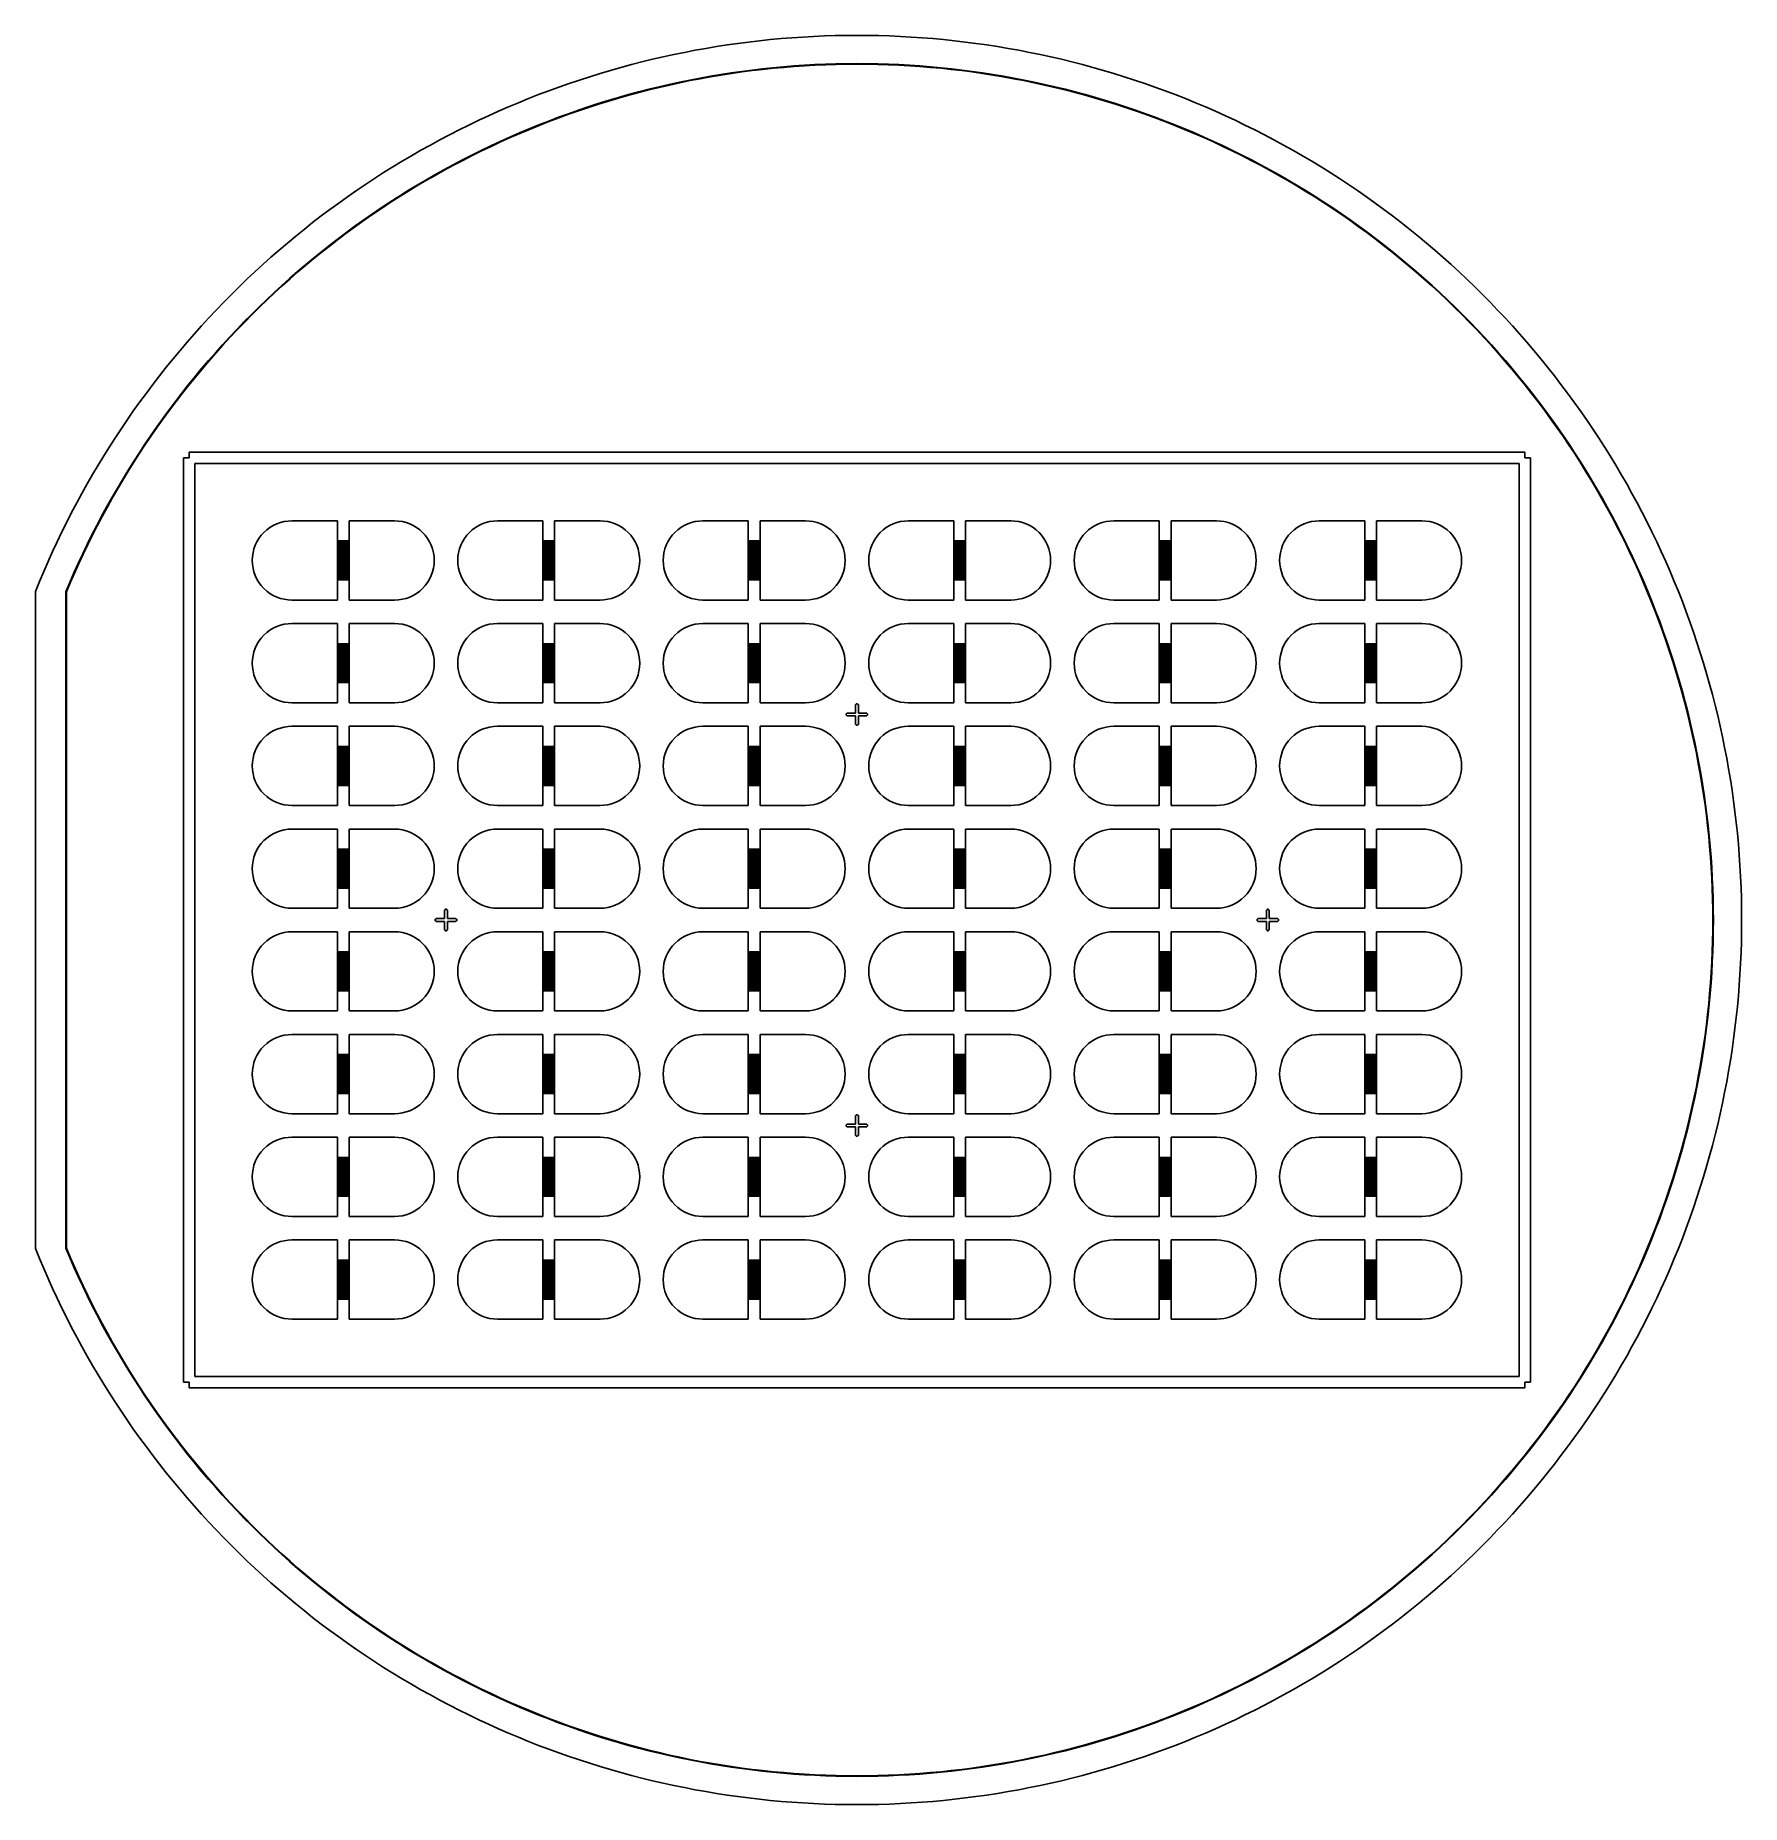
# Model space of a CAD drawing. Extents: x -18 to 132, y -42 to 114.
import ezdxf

# ---------------------------------------------------------------- set-up
doc = ezdxf.new("R2010")
doc.units = 0

msp = doc.modelspace()

# ---------------------------------------------------------------- linework, layer by layer
for p, q in [((47.3507, 113.214), (46.4037, 113.127)), ((48.2988, 113.29), (47.3507, 113.214)), ((49.2477, 113.354), (48.2988, 113.29)), ((50.1973, 113.407), (49.2477, 113.354)), ((51.1474, 113.447), (50.1973, 113.407)), ((52.0981, 113.477), (51.1474, 113.447)), ((53.049, 113.494), (52.0981, 113.477)), ((54, 113.5), (53.049, 113.494)), ((54.951, 113.494), (54, 113.5)), ((55.9019, 113.477), (54.951, 113.494)), ((56.8526, 113.447), (55.9019, 113.477)), ((57.8027, 113.407), (56.8526, 113.447)), ((58.7523, 113.354), (57.8027, 113.407)), ((59.7012, 113.29), (58.7523, 113.354)), ((60.6493, 113.214), (59.7012, 113.29)), ((61.5963, 113.127), (60.6493, 113.214)), ((37.0197, 111.617), (36.093, 111.403)), ((37.9489, 111.82), (37.0197, 111.617)), ((38.8805, 112.011), (37.9489, 111.82)), ((39.8144, 112.191), (38.8805, 112.011)), ((40.7505, 112.359), (39.8144, 112.191)), ((41.6885, 112.516), (40.7505, 112.359)), ((42.6284, 112.661), (41.6885, 112.516)), ((43.57, 112.795), (42.6284, 112.661)), ((44.5132, 112.917), (43.57, 112.795)), ((45.4578, 113.028), (44.5132, 112.917)), ((46.4037, 113.127), (45.4578, 113.028)), ((62.5422, 113.028), (61.5963, 113.127)), ((63.4868, 112.917), (62.5422, 113.028)), ((64.43, 112.795), (63.4868, 112.917)), ((65.3716, 112.661), (64.43, 112.795)), ((66.3115, 112.516), (65.3716, 112.661)), ((67.2495, 112.359), (66.3115, 112.516)), ((68.1856, 112.191), (67.2495, 112.359)), ((69.1195, 112.011), (68.1856, 112.191)), ((70.0511, 111.82), (69.1195, 112.011)), ((70.9803, 111.617), (70.0511, 111.82)), ((71.907, 111.403), (70.9803, 111.617)), ((31.5029, 110.163), (30.5945, 109.881)), ((32.4147, 110.433), (31.5029, 110.163)), ((33.3298, 110.693), (32.4147, 110.433)), ((34.2479, 110.941), (33.3298, 110.693)), ((35.169, 111.177), (34.2479, 110.941)), ((36.093, 111.403), (35.169, 111.177)), ((41.1736, 109.92), (42.0817, 110.072)), ((42.0817, 110.072), (42.9915, 110.213)), ((42.9989, 110.163), (42.0896, 110.023)), ((42.9915, 110.213), (43.9031, 110.342)), ((43.9098, 110.293), (42.9989, 110.163)), ((43.9031, 110.342), (44.8161, 110.461)), ((44.8223, 110.411), (43.9098, 110.293)), ((44.8161, 110.461), (45.7306, 110.568)), ((45.7361, 110.518), (44.8223, 110.411)), ((45.7306, 110.568), (46.6463, 110.664)), ((46.6512, 110.614), (45.7361, 110.518)), ((46.6463, 110.664), (47.5631, 110.748)), ((47.5674, 110.699), (46.6512, 110.614)), ((47.5631, 110.748), (48.4808, 110.822)), ((48.4845, 110.772), (47.5674, 110.699)), ((48.4808, 110.822), (49.3994, 110.884)), ((49.4025, 110.834), (48.4845, 110.772)), ((49.3994, 110.884), (50.3187, 110.935)), ((50.3212, 110.885), (49.4025, 110.834)), ((50.3187, 110.935), (51.2385, 110.974)), ((51.2404, 110.924), (50.3212, 110.885)), ((51.2385, 110.974), (52.1588, 111.002)), ((52.16, 110.952), (51.2404, 110.924)), ((52.1588, 111.002), (53.0793, 111.019)), ((53.08, 110.969), (52.16, 110.952)), ((53.0793, 111.019), (54, 111.025)), ((54, 110.975), (53.08, 110.969)), ((54, 111.025), (54.9207, 111.019)), ((54.92, 110.969), (54, 110.975)), ((55.84, 110.952), (54.92, 110.969)), ((54.9207, 111.019), (55.8412, 111.002)), ((56.7596, 110.924), (55.84, 110.952)), ((55.8412, 111.002), (56.7615, 110.974)), ((57.6788, 110.885), (56.7596, 110.924)), ((56.7615, 110.974), (57.6813, 110.935)), ((58.5975, 110.834), (57.6788, 110.885)), ((57.6813, 110.935), (58.6006, 110.884)), ((59.5155, 110.772), (58.5975, 110.834)), ((58.6006, 110.884), (59.5192, 110.822)), ((60.4326, 110.699), (59.5155, 110.772)), ((59.5192, 110.822), (60.4369, 110.748)), ((61.3488, 110.614), (60.4326, 110.699)), ((60.4369, 110.748), (61.3537, 110.664)), ((62.2639, 110.518), (61.3488, 110.614)), ((61.3537, 110.664), (62.2694, 110.568)), ((63.1777, 110.411), (62.2639, 110.518)), ((62.2694, 110.568), (63.1839, 110.461)), ((64.0902, 110.293), (63.1777, 110.411)), ((63.1839, 110.461), (64.0969, 110.342)), ((65.0011, 110.163), (64.0902, 110.293)), ((64.0969, 110.342), (65.0085, 110.213)), ((65.9104, 110.023), (65.0011, 110.163)), ((65.0085, 110.213), (65.9183, 110.072)), ((65.9183, 110.072), (66.8264, 109.92)), ((72.831, 111.177), (71.907, 111.403)), ((73.7521, 110.941), (72.831, 111.177)), ((74.6702, 110.693), (73.7521, 110.941)), ((75.5853, 110.433), (74.6702, 110.693)), ((76.4971, 110.163), (75.5853, 110.433)), ((77.4055, 109.881), (76.4971, 110.163)), ((26.9976, 108.644), (26.1081, 108.307)), ((27.891, 108.97), (26.9976, 108.644)), ((28.7885, 109.285), (27.891, 108.97)), ((29.6897, 109.588), (28.7885, 109.285)), ((30.5945, 109.881), (29.6897, 109.588)), ((33.9899, 108.307), (34.8787, 108.547)), ((34.8787, 108.547), (35.7704, 108.777)), ((35.7826, 108.728), (34.8914, 108.499)), ((35.7704, 108.777), (36.6649, 108.995)), ((36.6764, 108.946), (35.7826, 108.728)), ((36.6649, 108.995), (37.5619, 109.202)), ((37.5729, 109.153), (36.6764, 108.946)), ((37.5619, 109.202), (38.4615, 109.398)), ((38.4718, 109.349), (37.5729, 109.153)), ((38.4615, 109.398), (39.3634, 109.583)), ((39.3731, 109.534), (38.4718, 109.349)), ((39.3634, 109.583), (40.2674, 109.757)), ((40.2766, 109.708), (39.3731, 109.534)), ((40.2674, 109.757), (41.1736, 109.92)), ((41.1821, 109.871), (40.2766, 109.708)), ((42.0896, 110.023), (41.1821, 109.871)), ((66.8179, 109.871), (65.9104, 110.023)), ((67.7234, 109.708), (66.8179, 109.871)), ((66.8264, 109.92), (67.7326, 109.757)), ((68.6269, 109.534), (67.7234, 109.708)), ((67.7326, 109.757), (68.6366, 109.583)), ((69.5282, 109.349), (68.6269, 109.534)), ((68.6366, 109.583), (69.5385, 109.398)), ((70.4271, 109.153), (69.5282, 109.349)), ((69.5385, 109.398), (70.4381, 109.202)), ((71.3236, 108.946), (70.4271, 109.153)), ((70.4381, 109.202), (71.3351, 108.995)), ((72.2174, 108.728), (71.3236, 108.946)), ((71.3351, 108.995), (72.2296, 108.777)), ((73.1086, 108.499), (72.2174, 108.728)), ((72.2296, 108.777), (73.1213, 108.547)), ((73.1213, 108.547), (74.0101, 108.307)), ((78.3103, 109.588), (77.4055, 109.881)), ((79.2115, 109.285), (78.3103, 109.588)), ((80.109, 108.97), (79.2115, 109.285)), ((81.0024, 108.644), (80.109, 108.97)), ((81.8919, 108.307), (81.0024, 108.644)), ((23.4656, 107.231), (22.5938, 106.851)), ((24.342, 107.601), (23.4656, 107.231)), ((25.2229, 107.959), (24.342, 107.601)), ((26.1081, 108.307), (25.2229, 107.959)), ((29.5936, 106.944), (30.466, 107.238)), ((30.4817, 107.191), (29.6099, 106.897)), ((30.466, 107.238), (31.342, 107.522)), ((31.3571, 107.474), (30.4817, 107.191)), ((31.342, 107.522), (32.2214, 107.794)), ((32.2359, 107.747), (31.3571, 107.474)), ((32.2214, 107.794), (33.1041, 108.056)), ((33.118, 108.008), (32.2359, 107.747)), ((33.1041, 108.056), (33.9899, 108.307)), ((34.0032, 108.259), (33.118, 108.008)), ((34.8914, 108.499), (34.0032, 108.259)), ((73.9968, 108.259), (73.1086, 108.499)), ((74.882, 108.008), (73.9968, 108.259)), ((74.0101, 108.307), (74.8959, 108.056)), ((75.7641, 107.747), (74.882, 108.008)), ((74.8959, 108.056), (75.7786, 107.794)), ((76.6429, 107.474), (75.7641, 107.747)), ((75.7786, 107.794), (76.658, 107.522)), ((77.5183, 107.191), (76.6429, 107.474)), ((76.658, 107.522), (77.534, 107.238)), ((78.3901, 106.897), (77.5183, 107.191)), ((77.534, 107.238), (78.4064, 106.944)), ((82.7771, 107.959), (81.8919, 108.307)), ((83.658, 107.601), (82.7771, 107.959)), ((84.5344, 107.231), (83.658, 107.601)), ((85.4062, 106.851), (84.5344, 107.231)), ((20.0072, 105.647), (19.1551, 105.225)), ((20.8645, 106.059), (20.0072, 105.647)), ((21.7267, 106.461), (20.8645, 106.059)), ((22.5938, 106.851), (21.7267, 106.461)), ((25.2892, 105.314), (26.1419, 105.661)), ((26.1605, 105.615), (25.3083, 105.268)), ((26.1419, 105.661), (26.9989, 105.998)), ((27.0169, 105.951), (26.1605, 105.615)), ((26.9989, 105.998), (27.8599, 106.324)), ((27.8773, 106.277), (27.0169, 105.951)), ((27.8599, 106.324), (28.7248, 106.639)), ((28.7417, 106.592), (27.8773, 106.277)), ((28.7248, 106.639), (29.5936, 106.944)), ((29.6099, 106.897), (28.7417, 106.592)), ((79.2583, 106.592), (78.3901, 106.897)), ((78.4064, 106.944), (79.2752, 106.639)), ((80.1227, 106.277), (79.2583, 106.592)), ((79.2752, 106.639), (80.1401, 106.324)), ((80.9831, 105.951), (80.1227, 106.277)), ((80.1401, 106.324), (81.0011, 105.998)), ((81.8395, 105.615), (80.9831, 105.951)), ((81.0011, 105.998), (81.8581, 105.661)), ((82.6917, 105.268), (81.8395, 105.615)), ((81.8581, 105.661), (82.7108, 105.314)), ((86.2733, 106.461), (85.4062, 106.851)), ((87.1355, 106.059), (86.2733, 106.461)), ((87.9928, 105.647), (87.1355, 106.059)), ((88.8449, 105.225), (87.9928, 105.647)), ((16.6308, 103.895), (15.8004, 103.432)), ((17.4668, 104.349), (16.6308, 103.895)), ((18.3083, 104.792), (17.4668, 104.349)), ((19.1551, 105.225), (18.3083, 104.792)), ((21.9227, 103.822), (22.7574, 104.21)), ((22.7782, 104.165), (21.9441, 103.777)), ((22.7574, 104.21), (23.5968, 104.589)), ((23.617, 104.543), (22.7782, 104.165)), ((23.5968, 104.589), (24.4408, 104.957)), ((24.4604, 104.911), (23.617, 104.543)), ((24.4408, 104.957), (25.2892, 105.314)), ((25.3083, 105.268), (24.4604, 104.911)), ((83.5396, 104.911), (82.6917, 105.268)), ((82.7108, 105.314), (83.5592, 104.957)), ((84.383, 104.543), (83.5396, 104.911)), ((83.5592, 104.957), (84.4032, 104.589)), ((85.2218, 104.165), (84.383, 104.543)), ((84.4032, 104.589), (85.2426, 104.21)), ((86.0559, 103.777), (85.2218, 104.165)), ((85.2426, 104.21), (86.0773, 103.822)), ((89.6917, 104.792), (88.8449, 105.225)), ((90.5332, 104.349), (89.6917, 104.792)), ((91.3692, 103.895), (90.5332, 104.349)), ((92.1996, 103.432), (91.3692, 103.895)), ((14.157, 102.474), (13.3443, 101.98)), ((14.9758, 102.958), (14.157, 102.474)), ((15.8004, 103.432), (14.9758, 102.958)), ((18.6335, 102.166), (19.4481, 102.595)), ((19.4711, 102.551), (18.657, 102.122)), ((19.4481, 102.595), (20.2679, 103.014)), ((20.2904, 102.969), (19.4711, 102.551)), ((20.2679, 103.014), (21.0928, 103.423)), ((21.1147, 103.378), (20.2904, 102.969)), ((21.0928, 103.423), (21.9227, 103.822)), ((21.9441, 103.777), (21.1147, 103.378)), ((86.8853, 103.378), (86.0559, 103.777)), ((86.0773, 103.822), (86.9072, 103.423)), ((87.7096, 102.969), (86.8853, 103.378)), ((86.9072, 103.423), (87.7321, 103.014)), ((88.5289, 102.551), (87.7096, 102.969)), ((87.7321, 103.014), (88.5519, 102.595)), ((89.343, 102.122), (88.5289, 102.551)), ((88.5519, 102.595), (89.3665, 102.166)), ((93.0242, 102.958), (92.1996, 103.432)), ((93.843, 102.474), (93.0242, 102.958)), ((94.6557, 101.98), (93.843, 102.474)), ((11.7373, 100.962), (10.9433, 100.439)), ((12.5377, 101.476), (11.7373, 100.962)), ((13.3443, 101.98), (12.5377, 101.476)), ((15.4294, 100.351), (16.222, 100.82)), ((16.2472, 100.776), (15.4552, 100.308)), ((16.222, 100.82), (17.0203, 101.278)), ((17.045, 101.235), (16.2472, 100.776)), ((17.0203, 101.278), (17.8242, 101.727)), ((17.8483, 101.683), (17.045, 101.235)), ((17.8242, 101.727), (18.6335, 102.166)), ((18.657, 102.122), (17.8483, 101.683)), ((90.1517, 101.683), (89.343, 102.122)), ((89.3665, 102.166), (90.1758, 101.727)), ((90.955, 101.235), (90.1517, 101.683)), ((90.1758, 101.727), (90.9797, 101.278)), ((91.7528, 100.776), (90.955, 101.235)), ((90.9797, 101.278), (91.778, 100.82)), ((92.5448, 100.308), (91.7528, 100.776)), ((91.778, 100.82), (92.5706, 100.351)), ((95.4623, 101.476), (94.6557, 101.98)), ((96.2627, 100.962), (95.4623, 101.476)), ((97.0567, 100.439), (96.2627, 100.962)), ((9.37488, 99.3628), (8.60068, 98.8104)), ((10.1558, 99.9057), (9.37488, 99.3628)), ((10.9433, 100.439), (10.1558, 99.9057)), ((13.087, 98.8878), (13.8618, 99.3851)), ((13.8886, 99.3429), (13.1143, 98.8459)), ((13.8618, 99.3851), (14.6427, 99.8729)), ((14.6689, 99.8304), (13.8886, 99.3429)), ((14.6427, 99.8729), (15.4294, 100.351)), ((15.4552, 100.308), (14.6689, 99.8304)), ((93.3311, 99.8304), (92.5448, 100.308)), ((92.5706, 100.351), (93.3573, 99.8729)), ((94.1114, 99.3429), (93.3311, 99.8304)), ((93.3573, 99.8729), (94.1382, 99.3851)), ((94.8857, 98.8459), (94.1114, 99.3429)), ((94.1382, 99.3851), (94.913, 98.8878)), ((97.8442, 99.9057), (97.0567, 100.439)), ((98.6251, 99.3628), (97.8442, 99.9057)), ((99.3993, 98.8104), (98.6251, 99.3628)), ((7.07291, 97.6774), (6.31956, 97.0968)), ((7.83331, 98.2486), (7.07291, 97.6774)), ((8.60068, 98.8104), (7.83331, 98.2486)), ((10.8, 97.3393), (11.556, 97.8648)), ((11.5843, 97.8236), (10.8288, 97.2984)), ((11.556, 97.8648), (12.3183, 98.381)), ((12.3461, 98.3394), (11.5843, 97.8236)), ((12.3183, 98.381), (13.087, 98.8878)), ((13.1143, 98.8459), (12.3461, 98.3394)), ((95.6539, 98.3394), (94.8857, 98.8459)), ((94.913, 98.8878), (95.6817, 98.381)), ((96.4157, 97.8236), (95.6539, 98.3394)), ((95.6817, 98.381), (96.444, 97.8648)), ((97.1712, 97.2984), (96.4157, 97.8236)), ((96.444, 97.8648), (97.2, 97.3393)), ((100.167, 98.2486), (99.3993, 98.8104)), ((100.927, 97.6774), (100.167, 98.2486)), ((101.68, 97.0968), (100.927, 97.6774)), ((5.57339, 96.5071), (4.83453, 95.9083)), ((6.31956, 97.0968), (5.57339, 96.5071)), ((8.57153, 95.7077), (9.30766, 96.2606)), ((9.33745, 96.2205), (8.60182, 95.6679)), ((9.30766, 96.2606), (10.0505, 96.8046)), ((10.0798, 96.764), (9.33745, 96.2205)), ((10.0505, 96.8046), (10.8, 97.3393)), ((10.8288, 97.2984), (10.0798, 96.764)), ((97.9202, 96.764), (97.1712, 97.2984)), ((97.2, 97.3393), (97.9495, 96.8046)), ((98.6626, 96.2205), (97.9202, 96.764)), ((97.9495, 96.8046), (98.6923, 96.2606)), ((99.3982, 95.6679), (98.6626, 96.2205)), ((98.6923, 96.2606), (99.4285, 95.7077)), ((102.427, 96.5071), (101.68, 97.0968)), ((103.165, 95.9083), (102.427, 96.5071)), ((3.3791, 94.6837), (2.66278, 94.0581)), ((4.10306, 95.3005), (3.3791, 94.6837)), ((4.83453, 95.9083), (4.10306, 95.3005)), ((6.40465, 93.9951), (7.11992, 94.5748)), ((7.11992, 94.5748), (7.84225, 95.1457)), ((7.87302, 95.1063), (7.15117, 94.5358)), ((7.84225, 95.1457), (8.57153, 95.7077)), ((8.60182, 95.6679), (7.87302, 95.1063)), ((100.127, 95.1063), (99.3982, 95.6679)), ((99.4285, 95.7077), (100.158, 95.1457)), ((100.849, 94.5358), (100.127, 95.1063)), ((100.158, 95.1457), (100.88, 94.5748)), ((100.88, 94.5748), (101.595, 93.9951)), ((103.897, 95.3005), (103.165, 95.9083)), ((104.621, 94.6837), (103.897, 95.3005)), ((105.337, 94.0581), (104.621, 94.6837)), ((1.95419, 93.4237), (1.25343, 92.7807)), ((2.66278, 94.0581), (1.95419, 93.4237)), ((4.99571, 92.8096), (5.69655, 93.4067)), ((5.72873, 93.3684), (5.02837, 92.7717)), ((5.69655, 93.4067), (6.40465, 93.9951)), ((6.43637, 93.9565), (5.72873, 93.3684)), ((7.15117, 94.5358), (6.43637, 93.9565)), ((101.564, 93.9565), (100.849, 94.5358)), ((102.271, 93.3684), (101.564, 93.9565)), ((101.595, 93.9951), (102.303, 93.4067)), ((102.972, 92.7717), (102.271, 93.3684)), ((102.303, 93.4067), (103.004, 92.8096)), ((106.046, 93.4237), (105.337, 94.0581)), ((106.747, 92.7807), (106.046, 93.4237)), ((-0.12416, 91.4691), (-0.80077, 90.8008)), ((0.56061, 92.1292), (-0.12416, 91.4691)), ((1.25343, 92.7807), (0.56061, 92.1292)), ((2.93791, 90.9674), (3.6163, 91.5899)), ((3.64987, 91.5528), (2.97194, 90.9308)), ((3.6163, 91.5899), (4.30226, 92.2039)), ((4.33539, 92.1665), (3.64987, 91.5528)), ((4.30226, 92.2039), (4.99571, 92.8096)), ((5.02837, 92.7717), (4.33539, 92.1665)), ((103.665, 92.1665), (102.972, 92.7717)), ((103.004, 92.8096), (103.698, 92.2039)), ((104.35, 91.5528), (103.665, 92.1665)), ((103.698, 92.2039), (104.384, 91.5899)), ((105.028, 90.9308), (104.35, 91.5528)), ((104.384, 91.5899), (105.062, 90.9674)), ((107.439, 92.1292), (106.747, 92.7807)), ((108.124, 91.4691), (107.439, 92.1292)), ((108.801, 90.8008), (108.124, 91.4691)), ((-1.46913, 90.1242), (-2.12915, 89.4394)), ((-0.80077, 90.8008), (-1.46913, 90.1242)), ((1.60432, 89.6977), (2.26723, 90.3366)), ((2.3017, 90.3004), (1.63925, 89.6619)), ((2.26723, 90.3366), (2.93791, 90.9674)), ((2.97194, 90.9308), (2.3017, 90.3004)), ((105.698, 90.3004), (105.028, 90.9308)), ((105.062, 90.9674), (105.733, 90.3366)), ((106.361, 89.6619), (105.698, 90.3004)), ((105.733, 90.3366), (106.396, 89.6977)), ((109.469, 90.1242), (108.801, 90.8008)), ((110.129, 89.4394), (109.469, 90.1242)), ((-2.7807, 88.7466), (-3.42371, 88.0458)), ((-2.12915, 89.4394), (-2.7807, 88.7466)), ((-0.33662, 87.7328), (0.30231, 88.3957)), ((0.33809, 88.3607), (-0.30041, 87.6983)), ((0.30231, 88.3957), (0.94933, 89.0507)), ((0.98468, 89.0153), (0.33809, 88.3607)), ((0.94933, 89.0507), (1.60432, 89.6977)), ((1.63925, 89.6619), (0.98468, 89.0153)), ((107.015, 89.0153), (106.361, 89.6619)), ((106.396, 89.6977), (107.051, 89.0507)), ((107.662, 88.3607), (107.015, 89.0153)), ((107.051, 89.0507), (107.698, 88.3957)), ((108.3, 87.6983), (107.662, 88.3607)), ((107.698, 88.3957), (108.337, 87.7328)), ((110.781, 88.7466), (110.129, 89.4394)), ((111.424, 88.0458), (110.781, 88.7466)), ((-4.05806, 87.3372), (-4.68369, 86.6209)), ((-3.42371, 88.0458), (-4.05806, 87.3372)), ((-1.58986, 86.3837), (-0.96738, 87.0621)), ((-0.93076, 87.0281), (-1.55281, 86.3501)), ((-0.96738, 87.0621), (-0.33662, 87.7328)), ((-0.30041, 87.6983), (-0.93076, 87.0281)), ((108.931, 87.0281), (108.3, 87.6983)), ((108.337, 87.7328), (108.967, 87.0621)), ((109.553, 86.3501), (108.931, 87.0281)), ((108.967, 87.0621), (109.59, 86.3837)), ((112.058, 87.3372), (111.424, 88.0458)), ((112.684, 86.6209), (112.058, 87.3372)), ((-5.30046, 85.8969), (-5.90831, 85.1655)), ((-4.68369, 86.6209), (-5.30046, 85.8969)), ((-2.80959, 85.0043), (-2.20395, 85.6977)), ((-2.16649, 85.6646), (-2.77173, 84.9716)), ((-2.20395, 85.6977), (-1.58986, 86.3837)), ((-1.55281, 86.3501), (-2.16649, 85.6646)), ((110.166, 85.6646), (109.553, 86.3501)), ((109.59, 86.3837), (110.204, 85.6977)), ((110.772, 84.9716), (110.166, 85.6646)), ((110.204, 85.6977), (110.81, 85.0043)), ((113.3, 85.8969), (112.684, 86.6209)), ((113.908, 85.1655), (113.3, 85.8969)), ((-6.50713, 84.4266), (-7.09685, 83.6804)), ((-5.90831, 85.1655), (-6.50713, 84.4266)), ((-3.9951, 83.5954), (-3.40666, 84.3035)), ((-3.36841, 84.2713), (-3.95645, 83.5636)), ((-3.40666, 84.3035), (-2.80959, 85.0043)), ((-2.77173, 84.9716), (-3.36841, 84.2713)), ((111.368, 84.2713), (110.772, 84.9716)), ((110.81, 85.0043), (111.407, 84.3035)), ((111.956, 83.5636), (111.368, 84.2713)), ((111.407, 84.3035), (111.995, 83.5954)), ((114.507, 84.4266), (113.908, 85.1655)), ((115.097, 83.6804), (114.507, 84.4266)), ((-8.24858, 82.1667), (-8.81042, 81.3993)), ((-7.67735, 82.9271), (-8.24858, 82.1667)), ((-7.09685, 83.6804), (-7.67735, 82.9271)), ((-5.70766, 81.4285), (-5.14569, 82.1577)), ((-5.14569, 82.1577), (-4.5748, 82.8801)), ((-4.53577, 82.8488), (-5.10626, 82.127)), ((-4.5748, 82.8801), (-3.9951, 83.5954)), ((-3.95645, 83.5636), (-4.53577, 82.8488)), ((112.536, 82.8488), (111.956, 83.5636)), ((111.995, 83.5954), (112.575, 82.8801)), ((113.106, 82.127), (112.536, 82.8488)), ((112.575, 82.8801), (113.146, 82.1577)), ((113.146, 82.1577), (113.708, 81.4285)), ((115.677, 82.9271), (115.097, 83.6804)), ((116.249, 82.1667), (115.677, 82.9271)), ((116.81, 81.3993), (116.249, 82.1667)), ((-9.36282, 80.6251), (-9.90567, 79.8442)), ((-8.81042, 81.3993), (-9.36282, 80.6251)), ((-6.80455, 79.9495), (-6.26064, 80.6923)), ((-6.22047, 80.6626), (-6.76402, 79.9202)), ((-6.26064, 80.6923), (-5.70766, 81.4285)), ((-5.66786, 81.3982), (-6.22047, 80.6626)), ((-5.10626, 82.127), (-5.66786, 81.3982)), ((113.668, 81.3982), (113.106, 82.127)), ((114.22, 80.6626), (113.668, 81.3982)), ((113.708, 81.4285), (114.261, 80.6923)), ((114.764, 79.9202), (114.22, 80.6626)), ((114.261, 80.6923), (114.805, 79.9495)), ((117.363, 80.6251), (116.81, 81.3993)), ((117.906, 79.8442), (117.363, 80.6251)), ((-10.4389, 79.0567), (-10.9624, 78.2627)), ((-9.90567, 79.8442), (-10.4389, 79.0567)), ((-7.86481, 78.444), (-7.33929, 79.2)), ((-7.29842, 79.1712), (-7.82358, 78.4157)), ((-7.33929, 79.2), (-6.80455, 79.9495)), ((-6.76402, 79.9202), (-7.29842, 79.1712)), ((115.298, 79.1712), (114.764, 79.9202)), ((114.805, 79.9495), (115.339, 79.2)), ((115.824, 78.4157), (115.298, 79.1712)), ((115.339, 79.2), (115.865, 78.444)), ((118.439, 79.0567), (117.906, 79.8442)), ((118.962, 78.2627), (118.439, 79.0567)), ((-10.9624, 78.2627), (-11.4762, 77.4623)), ((-8.8878, 76.913), (-8.381, 77.6817)), ((-8.33943, 77.6539), (-8.84589, 76.8857)), ((-8.381, 77.6817), (-7.86481, 78.444)), ((-7.82358, 78.4157), (-8.33943, 77.6539)), ((116.339, 77.6539), (115.824, 78.4157)), ((115.865, 78.444), (116.381, 77.6817)), ((116.846, 76.8857), (116.339, 77.6539)), ((116.381, 77.6817), (116.888, 76.913)), ((119.476, 77.4623), (118.962, 78.2627)), ((-11.98, 76.6557), (-12.474, 75.843)), ((-11.4762, 77.4623), (-11.98, 76.6557)), ((-9.87292, 75.3573), (-9.38513, 76.1382)), ((-9.3429, 76.1114), (-9.83035, 75.3311)), ((-9.38513, 76.1382), (-8.8878, 76.913)), ((-8.84589, 76.8857), (-9.3429, 76.1114)), ((-5, -4.5), (-5, 76.5)), ((-5, 76.5), (-4.5, 76.5)), ((-4.5, 76.5), (-4.5, 77)), ((-4.5, 77), (112.5, 77)), ((112, 76), (-4, 76)), ((-4, 76), (-4, -4)), ((112, -4), (112, 76)), ((112.5, 77), (112.5, 76.5)), ((112.5, 76.5), (113, 76.5)), ((113, 76.5), (113, -4.5)), ((117.343, 76.1114), (116.846, 76.8857)), ((116.888, 76.913), (117.385, 76.1382)), ((117.83, 75.3311), (117.343, 76.1114)), ((117.385, 76.1382), (117.873, 75.3573)), ((119.98, 76.6557), (119.476, 77.4623)), ((120.474, 75.843), (119.98, 76.6557)), ((-12.9579, 75.0242), (-13.4317, 74.1996)), ((-12.474, 75.843), (-12.9579, 75.0242)), ((-10.8196, 73.778), (-10.3511, 74.5706)), ((-10.3082, 74.5448), (-10.7764, 73.7528)), ((-10.3511, 74.5706), (-9.87292, 75.3573)), ((-9.83035, 75.3311), (-10.3082, 74.5448)), ((118.308, 74.5448), (117.83, 75.3311)), ((117.873, 75.3573), (118.351, 74.5706)), ((118.776, 73.7528), (118.308, 74.5448)), ((118.351, 74.5706), (118.82, 73.778)), ((120.958, 75.0242), (120.474, 75.843)), ((121.432, 74.1996), (120.958, 75.0242)), ((-13.8954, 73.3692), (-14.3489, 72.5332)), ((-13.4317, 74.1996), (-13.8954, 73.3692)), ((-11.7272, 72.1758), (-11.2783, 72.9797)), ((-11.2348, 72.955), (-11.6833, 72.1517)), ((-11.2783, 72.9797), (-10.8196, 73.778)), ((-10.7764, 73.7528), (-11.2348, 72.955)), ((119.235, 72.955), (118.776, 73.7528)), ((118.82, 73.778), (119.278, 72.9797)), ((119.683, 72.1517), (119.235, 72.955)), ((119.278, 72.9797), (119.727, 72.1758)), ((121.895, 73.3692), (121.432, 74.1996)), ((122.349, 72.5332), (121.895, 73.3692)), ((-14.7921, 71.6917), (-15.2249, 70.8449)), ((-14.3489, 72.5332), (-14.7921, 71.6917)), ((-12.5952, 70.5519), (-12.1661, 71.3665)), ((-12.122, 71.343), (-12.5508, 70.5289)), ((-12.1661, 71.3665), (-11.7272, 72.1758)), ((-11.6833, 72.1517), (-12.122, 71.343)), ((120.122, 71.343), (119.683, 72.1517)), ((119.727, 72.1758), (120.166, 71.3665)), ((120.551, 70.5289), (120.122, 71.343)), ((120.166, 71.3665), (120.595, 70.5519)), ((122.792, 71.6917), (122.349, 72.5332)), ((123.225, 70.8449), (122.792, 71.6917)), ((-15.6473, 69.9928), (-16.0592, 69.1355)), ((-15.2249, 70.8449), (-15.6473, 69.9928)), ((-13.0141, 69.7321), (-12.5952, 70.5519)), ((-12.5508, 70.5289), (-12.9695, 69.7096)), ((1.81766, 69.7013), (2.04634, 69.9537)), ((2.04634, 69.9537), (2.29866, 70.1823)), ((2.29866, 70.1823), (2.57217, 70.3852)), ((2.57217, 70.3852), (2.86426, 70.5603)), ((2.86426, 70.5603), (3.17209, 70.7059)), ((3.17209, 70.7059), (3.49272, 70.8206)), ((3.49272, 70.8206), (3.82304, 70.9033)), ((3.82304, 70.9033), (4.15988, 70.9533)), ((4.15988, 70.9533), (4.5, 70.97)), ((4.5, 70.97), (8.485, 70.97)), ((8.485, 70.97), (8.485, 69.205)), ((9.515, 69.205), (9.515, 70.97)), ((9.515, 70.97), (13.5, 70.97)), ((13.5, 70.97), (13.8401, 70.9533)), ((13.8401, 70.9533), (14.177, 70.9033)), ((14.177, 70.9033), (14.5073, 70.8206)), ((14.5073, 70.8206), (14.8279, 70.7059)), ((14.8279, 70.7059), (15.1357, 70.5603)), ((15.1357, 70.5603), (15.4278, 70.3852)), ((15.4278, 70.3852), (15.7013, 70.1823)), ((15.7013, 70.1823), (15.9537, 69.9537)), ((15.9537, 69.9537), (16.1823, 69.7013)), ((19.8177, 69.7013), (20.0463, 69.9537)), ((20.0463, 69.9537), (20.2987, 70.1823)), ((20.2987, 70.1823), (20.5722, 70.3852)), ((20.5722, 70.3852), (20.8643, 70.5603)), ((20.8643, 70.5603), (21.1721, 70.7059)), ((21.1721, 70.7059), (21.4927, 70.8206)), ((21.4927, 70.8206), (21.823, 70.9033)), ((21.823, 70.9033), (22.1599, 70.9533)), ((22.1599, 70.9533), (22.5, 70.97)), ((22.5, 70.97), (26.485, 70.97)), ((26.485, 70.97), (26.485, 69.205)), ((27.515, 69.205), (27.515, 70.97)), ((27.515, 70.97), (31.5, 70.97)), ((31.5, 70.97), (31.8401, 70.9533)), ((31.8401, 70.9533), (32.177, 70.9033)), ((32.177, 70.9033), (32.5073, 70.8206)), ((32.5073, 70.8206), (32.8279, 70.7059)), ((32.8279, 70.7059), (33.1357, 70.5603)), ((33.1357, 70.5603), (33.4278, 70.3852)), ((33.4278, 70.3852), (33.7013, 70.1823)), ((33.7013, 70.1823), (33.9537, 69.9537)), ((33.9537, 69.9537), (34.1823, 69.7013)), ((37.8177, 69.7013), (38.0463, 69.9537)), ((38.0463, 69.9537), (38.2987, 70.1823)), ((38.2987, 70.1823), (38.5722, 70.3852)), ((38.5722, 70.3852), (38.8643, 70.5603)), ((38.8643, 70.5603), (39.1721, 70.7059)), ((39.1721, 70.7059), (39.4927, 70.8206)), ((39.4927, 70.8206), (39.823, 70.9033)), ((39.823, 70.9033), (40.1599, 70.9533)), ((40.1599, 70.9533), (40.5, 70.97)), ((40.5, 70.97), (44.485, 70.97)), ((44.485, 70.97), (44.485, 69.205)), ((45.515, 69.205), (45.515, 70.97)), ((45.515, 70.97), (49.5, 70.97)), ((49.5, 70.97), (49.8401, 70.9533)), ((49.8401, 70.9533), (50.177, 70.9033)), ((50.177, 70.9033), (50.5073, 70.8206)), ((50.5073, 70.8206), (50.8279, 70.7059)), ((50.8279, 70.7059), (51.1357, 70.5603)), ((51.1357, 70.5603), (51.4278, 70.3852)), ((51.4278, 70.3852), (51.7013, 70.1823)), ((51.7013, 70.1823), (51.9537, 69.9537)), ((51.9537, 69.9537), (52.1823, 69.7013)), ((55.8177, 69.7013), (56.0463, 69.9537)), ((56.0463, 69.9537), (56.2987, 70.1823)), ((56.2987, 70.1823), (56.5722, 70.3852)), ((56.5722, 70.3852), (56.8643, 70.5603)), ((56.8643, 70.5603), (57.1721, 70.7059)), ((57.1721, 70.7059), (57.4927, 70.8206)), ((57.4927, 70.8206), (57.823, 70.9033)), ((57.823, 70.9033), (58.1599, 70.9533)), ((58.1599, 70.9533), (58.5, 70.97)), ((58.5, 70.97), (62.485, 70.97)), ((62.485, 70.97), (62.485, 69.205)), ((63.515, 69.205), (63.515, 70.97)), ((63.515, 70.97), (67.5, 70.97)), ((67.5, 70.97), (67.8401, 70.9533)), ((67.8401, 70.9533), (68.177, 70.9033)), ((68.177, 70.9033), (68.5073, 70.8206)), ((68.5073, 70.8206), (68.8279, 70.7059)), ((68.8279, 70.7059), (69.1357, 70.5603)), ((69.1357, 70.5603), (69.4278, 70.3852)), ((69.4278, 70.3852), (69.7013, 70.1823)), ((69.7013, 70.1823), (69.9537, 69.9537)), ((69.9537, 69.9537), (70.1823, 69.7013)), ((73.8177, 69.7013), (74.0463, 69.9537)), ((74.0463, 69.9537), (74.2987, 70.1823)), ((74.2987, 70.1823), (74.5722, 70.3852)), ((74.5722, 70.3852), (74.8643, 70.5603)), ((74.8643, 70.5603), (75.1721, 70.7059)), ((75.1721, 70.7059), (75.4927, 70.8206)), ((75.4927, 70.8206), (75.823, 70.9033)), ((75.823, 70.9033), (76.1599, 70.9533)), ((76.1599, 70.9533), (76.5, 70.97)), ((76.5, 70.97), (80.485, 70.97)), ((80.485, 70.97), (80.485, 69.205)), ((81.515, 69.205), (81.515, 70.97)), ((81.515, 70.97), (85.5, 70.97)), ((85.5, 70.97), (85.8401, 70.9533)), ((85.8401, 70.9533), (86.177, 70.9033)), ((86.177, 70.9033), (86.5073, 70.8206)), ((86.5073, 70.8206), (86.8279, 70.7059)), ((86.8279, 70.7059), (87.1357, 70.5603)), ((87.1357, 70.5603), (87.4278, 70.3852)), ((87.4278, 70.3852), (87.7013, 70.1823)), ((87.7013, 70.1823), (87.9537, 69.9537)), ((87.9537, 69.9537), (88.1823, 69.7013)), ((91.8177, 69.7013), (92.0463, 69.9537)), ((92.0463, 69.9537), (92.2987, 70.1823)), ((92.2987, 70.1823), (92.5722, 70.3852)), ((92.5722, 70.3852), (92.8643, 70.5603)), ((92.8643, 70.5603), (93.1721, 70.7059)), ((93.1721, 70.7059), (93.4927, 70.8206)), ((93.4927, 70.8206), (93.823, 70.9033)), ((93.823, 70.9033), (94.1599, 70.9533)), ((94.1599, 70.9533), (94.5, 70.97)), ((94.5, 70.97), (98.485, 70.97)), ((98.485, 70.97), (98.485, 69.205)), ((99.515, 69.205), (99.515, 70.97)), ((99.515, 70.97), (103.5, 70.97)), ((103.5, 70.97), (103.84, 70.9533)), ((103.84, 70.9533), (104.177, 70.9033)), ((104.177, 70.9033), (104.507, 70.8206)), ((104.507, 70.8206), (104.828, 70.7059)), ((104.828, 70.7059), (105.136, 70.5603)), ((105.136, 70.5603), (105.428, 70.3852)), ((105.428, 70.3852), (105.701, 70.1823)), ((105.701, 70.1823), (105.954, 69.9537)), ((105.954, 69.9537), (106.182, 69.7013)), ((120.969, 69.7096), (120.551, 70.5289)), ((120.595, 70.5519), (121.014, 69.7321)), ((123.647, 69.9928), (123.225, 70.8449)), ((124.059, 69.1355), (123.647, 69.9928)), ((-16.4605, 68.2733), (-16.8513, 67.4062)), ((-16.0592, 69.1355), (-16.4605, 68.2733)), ((-13.8218, 68.0773), (-13.423, 68.9072)), ((-13.3781, 68.8853), (-13.7766, 68.0559)), ((-13.423, 68.9072), (-13.0141, 69.7321)), ((-12.9695, 69.7096), (-13.3781, 68.8853)), ((1.09668, 68.177), (1.17943, 68.5073)), ((1.17943, 68.5073), (1.29414, 68.8279)), ((1.29414, 68.8279), (1.43974, 69.1357)), ((1.43974, 69.1357), (1.61481, 69.4278)), ((1.61481, 69.4278), (1.81766, 69.7013)), ((8.485, 69.205), (9.515, 69.205)), ((9.515, 69.195), (8.485, 69.195)), ((8.485, 69.195), (8.485, 69.165)), ((8.485, 69.165), (9.515, 69.165)), ((9.515, 69.155), (8.485, 69.155)), ((8.485, 69.155), (8.485, 69.125)), ((8.485, 69.125), (9.515, 69.125)), ((9.515, 69.115), (8.485, 69.115)), ((8.485, 69.115), (8.485, 69.085)), ((8.485, 69.085), (9.515, 69.085)), ((9.515, 69.075), (8.485, 69.075)), ((8.485, 69.075), (8.485, 69.045)), ((8.485, 69.045), (9.515, 69.045)), ((9.515, 69.035), (8.485, 69.035)), ((8.485, 69.035), (8.485, 69.005)), ((8.485, 69.005), (9.515, 69.005)), ((9.515, 68.995), (8.485, 68.995)), ((8.485, 68.995), (8.485, 68.965)), ((8.485, 68.965), (9.515, 68.965)), ((9.515, 68.955), (8.485, 68.955)), ((8.485, 68.955), (8.485, 68.925)), ((8.485, 68.925), (9.515, 68.925)), ((9.515, 68.915), (8.485, 68.915)), ((8.485, 68.915), (8.485, 68.885)), ((8.485, 68.885), (9.515, 68.885)), ((9.515, 68.875), (8.485, 68.875)), ((8.485, 68.875), (8.485, 68.845)), ((8.485, 68.845), (9.515, 68.845)), ((9.515, 68.835), (8.485, 68.835)), ((8.485, 68.835), (8.485, 68.805)), ((8.485, 68.805), (9.515, 68.805)), ((9.515, 68.795), (8.485, 68.795)), ((8.485, 68.795), (8.485, 68.765)), ((8.485, 68.765), (9.515, 68.765)), ((9.515, 68.755), (8.485, 68.755)), ((8.485, 68.755), (8.485, 68.725)), ((8.485, 68.725), (9.515, 68.725)), ((9.515, 68.715), (8.485, 68.715)), ((8.485, 68.715), (8.485, 68.685)), ((8.485, 68.685), (9.515, 68.685)), ((9.515, 68.675), (8.485, 68.675)), ((8.485, 68.675), (8.485, 68.645)), ((8.485, 68.645), (9.515, 68.645)), ((9.515, 68.635), (8.485, 68.635)), ((8.485, 68.635), (8.485, 68.605)), ((8.485, 68.605), (9.515, 68.605)), ((9.515, 68.595), (8.485, 68.595)), ((8.485, 68.595), (8.485, 68.565)), ((8.485, 68.565), (9.515, 68.565)), ((9.515, 68.555), (8.485, 68.555)), ((8.485, 68.555), (8.485, 68.525)), ((8.485, 68.525), (9.515, 68.525)), ((9.515, 68.515), (8.485, 68.515)), ((8.485, 68.515), (8.485, 68.485)), ((8.485, 68.485), (9.515, 68.485)), ((9.515, 68.475), (8.485, 68.475)), ((8.485, 68.475), (8.485, 68.445)), ((8.485, 68.445), (9.515, 68.445)), ((9.515, 68.435), (8.485, 68.435)), ((8.485, 68.435), (8.485, 68.405)), ((8.485, 68.405), (9.515, 68.405)), ((9.515, 68.395), (8.485, 68.395)), ((8.485, 68.395), (8.485, 68.365)), ((8.485, 68.365), (9.515, 68.365)), ((9.515, 68.355), (8.485, 68.355)), ((8.485, 68.355), (8.485, 68.325)), ((8.485, 68.325), (9.515, 68.325)), ((9.515, 68.315), (8.485, 68.315)), ((8.485, 68.315), (8.485, 68.285)), ((8.485, 68.285), (9.515, 68.285)), ((9.515, 68.275), (8.485, 68.275)), ((8.485, 68.275), (8.485, 68.245)), ((8.485, 68.245), (9.515, 68.245)), ((9.515, 68.235), (8.485, 68.235)), ((8.485, 68.235), (8.485, 68.205)), ((8.485, 68.205), (9.515, 68.205)), ((9.515, 69.165), (9.515, 69.195)), ((9.515, 69.125), (9.515, 69.155)), ((9.515, 69.085), (9.515, 69.115)), ((9.515, 69.045), (9.515, 69.075)), ((9.515, 69.005), (9.515, 69.035)), ((9.515, 68.965), (9.515, 68.995)), ((9.515, 68.925), (9.515, 68.955)), ((9.515, 68.885), (9.515, 68.915)), ((9.515, 68.845), (9.515, 68.875)), ((9.515, 68.805), (9.515, 68.835)), ((9.515, 68.765), (9.515, 68.795)), ((9.515, 68.725), (9.515, 68.755)), ((9.515, 68.685), (9.515, 68.715)), ((9.515, 68.645), (9.515, 68.675)), ((9.515, 68.605), (9.515, 68.635)), ((9.515, 68.565), (9.515, 68.595)), ((9.515, 68.525), (9.515, 68.555)), ((9.515, 68.485), (9.515, 68.515)), ((9.515, 68.445), (9.515, 68.475)), ((9.515, 68.405), (9.515, 68.435)), ((9.515, 68.365), (9.515, 68.395)), ((9.515, 68.325), (9.515, 68.355)), ((9.515, 68.285), (9.515, 68.315)), ((9.515, 68.245), (9.515, 68.275)), ((9.515, 68.205), (9.515, 68.235)), ((16.1823, 69.7013), (16.3852, 69.4278)), ((16.3852, 69.4278), (16.5603, 69.1357)), ((16.5603, 69.1357), (16.7059, 68.8279)), ((16.7059, 68.8279), (16.8206, 68.5073)), ((16.8206, 68.5073), (16.9033, 68.177)), ((19.0967, 68.177), (19.1794, 68.5073)), ((19.1794, 68.5073), (19.2941, 68.8279)), ((19.2941, 68.8279), (19.4397, 69.1357)), ((19.4397, 69.1357), (19.6148, 69.4278)), ((19.6148, 69.4278), (19.8177, 69.7013)), ((26.485, 69.205), (27.515, 69.205)), ((27.515, 69.195), (26.485, 69.195)), ((26.485, 69.195), (26.485, 69.165)), ((26.485, 69.165), (27.515, 69.165)), ((27.515, 69.155), (26.485, 69.155)), ((26.485, 69.155), (26.485, 69.125)), ((26.485, 69.125), (27.515, 69.125)), ((27.515, 69.115), (26.485, 69.115)), ((26.485, 69.115), (26.485, 69.085)), ((26.485, 69.085), (27.515, 69.085)), ((27.515, 69.075), (26.485, 69.075)), ((26.485, 69.075), (26.485, 69.045)), ((26.485, 69.045), (27.515, 69.045)), ((27.515, 69.035), (26.485, 69.035)), ((26.485, 69.035), (26.485, 69.005)), ((26.485, 69.005), (27.515, 69.005)), ((27.515, 68.995), (26.485, 68.995)), ((26.485, 68.995), (26.485, 68.965)), ((26.485, 68.965), (27.515, 68.965)), ((27.515, 68.955), (26.485, 68.955)), ((26.485, 68.955), (26.485, 68.925)), ((26.485, 68.925), (27.515, 68.925)), ((27.515, 68.915), (26.485, 68.915)), ((26.485, 68.915), (26.485, 68.885)), ((26.485, 68.885), (27.515, 68.885)), ((27.515, 68.875), (26.485, 68.875)), ((26.485, 68.875), (26.485, 68.845)), ((26.485, 68.845), (27.515, 68.845)), ((27.515, 68.835), (26.485, 68.835)), ((26.485, 68.835), (26.485, 68.805)), ((26.485, 68.805), (27.515, 68.805)), ((27.515, 68.795), (26.485, 68.795)), ((26.485, 68.795), (26.485, 68.765)), ((26.485, 68.765), (27.515, 68.765)), ((27.515, 68.755), (26.485, 68.755)), ((26.485, 68.755), (26.485, 68.725)), ((26.485, 68.725), (27.515, 68.725)), ((27.515, 68.715), (26.485, 68.715)), ((26.485, 68.715), (26.485, 68.685)), ((26.485, 68.685), (27.515, 68.685)), ((27.515, 68.675), (26.485, 68.675)), ((26.485, 68.675), (26.485, 68.645)), ((26.485, 68.645), (27.515, 68.645)), ((27.515, 68.635), (26.485, 68.635)), ((26.485, 68.635), (26.485, 68.605)), ((26.485, 68.605), (27.515, 68.605)), ((27.515, 68.595), (26.485, 68.595)), ((26.485, 68.595), (26.485, 68.565)), ((26.485, 68.565), (27.515, 68.565)), ((27.515, 68.555), (26.485, 68.555)), ((26.485, 68.555), (26.485, 68.525)), ((26.485, 68.525), (27.515, 68.525)), ((27.515, 68.515), (26.485, 68.515)), ((26.485, 68.515), (26.485, 68.485)), ((26.485, 68.485), (27.515, 68.485)), ((27.515, 68.475), (26.485, 68.475)), ((26.485, 68.475), (26.485, 68.445)), ((26.485, 68.445), (27.515, 68.445)), ((27.515, 68.435), (26.485, 68.435)), ((26.485, 68.435), (26.485, 68.405)), ((26.485, 68.405), (27.515, 68.405)), ((27.515, 68.395), (26.485, 68.395)), ((26.485, 68.395), (26.485, 68.365)), ((26.485, 68.365), (27.515, 68.365)), ((27.515, 68.355), (26.485, 68.355)), ((26.485, 68.355), (26.485, 68.325)), ((26.485, 68.325), (27.515, 68.325)), ((27.515, 68.315), (26.485, 68.315)), ((26.485, 68.315), (26.485, 68.285)), ((26.485, 68.285), (27.515, 68.285)), ((27.515, 68.275), (26.485, 68.275)), ((26.485, 68.275), (26.485, 68.245)), ((26.485, 68.245), (27.515, 68.245)), ((27.515, 68.235), (26.485, 68.235)), ((26.485, 68.235), (26.485, 68.205)), ((26.485, 68.205), (27.515, 68.205)), ((27.515, 69.165), (27.515, 69.195)), ((27.515, 69.125), (27.515, 69.155)), ((27.515, 69.085), (27.515, 69.115)), ((27.515, 69.045), (27.515, 69.075)), ((27.515, 69.005), (27.515, 69.035)), ((27.515, 68.965), (27.515, 68.995)), ((27.515, 68.925), (27.515, 68.955)), ((27.515, 68.885), (27.515, 68.915)), ((27.515, 68.845), (27.515, 68.875)), ((27.515, 68.805), (27.515, 68.835)), ((27.515, 68.765), (27.515, 68.795)), ((27.515, 68.725), (27.515, 68.755)), ((27.515, 68.685), (27.515, 68.715)), ((27.515, 68.645), (27.515, 68.675)), ((27.515, 68.605), (27.515, 68.635)), ((27.515, 68.565), (27.515, 68.595)), ((27.515, 68.525), (27.515, 68.555)), ((27.515, 68.485), (27.515, 68.515)), ((27.515, 68.445), (27.515, 68.475)), ((27.515, 68.405), (27.515, 68.435)), ((27.515, 68.365), (27.515, 68.395)), ((27.515, 68.325), (27.515, 68.355)), ((27.515, 68.285), (27.515, 68.315)), ((27.515, 68.245), (27.515, 68.275)), ((27.515, 68.205), (27.515, 68.235)), ((34.1823, 69.7013), (34.3852, 69.4278)), ((34.3852, 69.4278), (34.5603, 69.1357)), ((34.5603, 69.1357), (34.7059, 68.8279)), ((34.7059, 68.8279), (34.8206, 68.5073)), ((34.8206, 68.5073), (34.9033, 68.177)), ((37.0967, 68.177), (37.1794, 68.5073)), ((37.1794, 68.5073), (37.2941, 68.8279)), ((37.2941, 68.8279), (37.4397, 69.1357)), ((37.4397, 69.1357), (37.6148, 69.4278)), ((37.6148, 69.4278), (37.8177, 69.7013)), ((44.485, 69.205), (45.515, 69.205)), ((45.515, 69.195), (44.485, 69.195)), ((44.485, 69.195), (44.485, 69.165)), ((44.485, 69.165), (45.515, 69.165)), ((45.515, 69.155), (44.485, 69.155)), ((44.485, 69.155), (44.485, 69.125)), ((44.485, 69.125), (45.515, 69.125)), ((45.515, 69.115), (44.485, 69.115)), ((44.485, 69.115), (44.485, 69.085)), ((44.485, 69.085), (45.515, 69.085)), ((45.515, 69.075), (44.485, 69.075)), ((44.485, 69.075), (44.485, 69.045)), ((44.485, 69.045), (45.515, 69.045)), ((45.515, 69.035), (44.485, 69.035)), ((44.485, 69.035), (44.485, 69.005)), ((44.485, 69.005), (45.515, 69.005)), ((45.515, 68.995), (44.485, 68.995)), ((44.485, 68.995), (44.485, 68.965)), ((44.485, 68.965), (45.515, 68.965)), ((45.515, 68.955), (44.485, 68.955)), ((44.485, 68.955), (44.485, 68.925)), ((44.485, 68.925), (45.515, 68.925)), ((45.515, 68.915), (44.485, 68.915)), ((44.485, 68.915), (44.485, 68.885)), ((44.485, 68.885), (45.515, 68.885)), ((45.515, 68.875), (44.485, 68.875)), ((44.485, 68.875), (44.485, 68.845)), ((44.485, 68.845), (45.515, 68.845)), ((45.515, 68.835), (44.485, 68.835)), ((44.485, 68.835), (44.485, 68.805)), ((44.485, 68.805), (45.515, 68.805)), ((45.515, 68.795), (44.485, 68.795)), ((44.485, 68.795), (44.485, 68.765)), ((44.485, 68.765), (45.515, 68.765)), ((45.515, 68.755), (44.485, 68.755)), ((44.485, 68.755), (44.485, 68.725)), ((44.485, 68.725), (45.515, 68.725)), ((45.515, 68.715), (44.485, 68.715)), ((44.485, 68.715), (44.485, 68.685)), ((44.485, 68.685), (45.515, 68.685)), ((45.515, 68.675), (44.485, 68.675)), ((44.485, 68.675), (44.485, 68.645)), ((44.485, 68.645), (45.515, 68.645)), ((45.515, 68.635), (44.485, 68.635)), ((44.485, 68.635), (44.485, 68.605)), ((44.485, 68.605), (45.515, 68.605)), ((45.515, 68.595), (44.485, 68.595)), ((44.485, 68.595), (44.485, 68.565)), ((44.485, 68.565), (45.515, 68.565)), ((45.515, 68.555), (44.485, 68.555)), ((44.485, 68.555), (44.485, 68.525)), ((44.485, 68.525), (45.515, 68.525)), ((45.515, 68.515), (44.485, 68.515)), ((44.485, 68.515), (44.485, 68.485)), ((44.485, 68.485), (45.515, 68.485)), ((45.515, 68.475), (44.485, 68.475)), ((44.485, 68.475), (44.485, 68.445)), ((44.485, 68.445), (45.515, 68.445)), ((45.515, 68.435), (44.485, 68.435)), ((44.485, 68.435), (44.485, 68.405)), ((44.485, 68.405), (45.515, 68.405)), ((45.515, 68.395), (44.485, 68.395)), ((44.485, 68.395), (44.485, 68.365)), ((44.485, 68.365), (45.515, 68.365)), ((45.515, 68.355), (44.485, 68.355)), ((44.485, 68.355), (44.485, 68.325)), ((44.485, 68.325), (45.515, 68.325)), ((45.515, 68.315), (44.485, 68.315)), ((44.485, 68.315), (44.485, 68.285)), ((44.485, 68.285), (45.515, 68.285)), ((45.515, 68.275), (44.485, 68.275)), ((44.485, 68.275), (44.485, 68.245)), ((44.485, 68.245), (45.515, 68.245)), ((45.515, 68.235), (44.485, 68.235)), ((44.485, 68.235), (44.485, 68.205)), ((44.485, 68.205), (45.515, 68.205)), ((45.515, 69.165), (45.515, 69.195)), ((45.515, 69.125), (45.515, 69.155)), ((45.515, 69.085), (45.515, 69.115)), ((45.515, 69.045), (45.515, 69.075)), ((45.515, 69.005), (45.515, 69.035)), ((45.515, 68.965), (45.515, 68.995)), ((45.515, 68.925), (45.515, 68.955)), ((45.515, 68.885), (45.515, 68.915)), ((45.515, 68.845), (45.515, 68.875)), ((45.515, 68.805), (45.515, 68.835)), ((45.515, 68.765), (45.515, 68.795)), ((45.515, 68.725), (45.515, 68.755)), ((45.515, 68.685), (45.515, 68.715)), ((45.515, 68.645), (45.515, 68.675)), ((45.515, 68.605), (45.515, 68.635)), ((45.515, 68.565), (45.515, 68.595)), ((45.515, 68.525), (45.515, 68.555)), ((45.515, 68.485), (45.515, 68.515)), ((45.515, 68.445), (45.515, 68.475)), ((45.515, 68.405), (45.515, 68.435)), ((45.515, 68.365), (45.515, 68.395)), ((45.515, 68.325), (45.515, 68.355)), ((45.515, 68.285), (45.515, 68.315)), ((45.515, 68.245), (45.515, 68.275)), ((45.515, 68.205), (45.515, 68.235)), ((52.1823, 69.7013), (52.3852, 69.4278)), ((52.3852, 69.4278), (52.5603, 69.1357)), ((52.5603, 69.1357), (52.7059, 68.8279)), ((52.7059, 68.8279), (52.8206, 68.5073)), ((52.8206, 68.5073), (52.9033, 68.177)), ((55.0967, 68.177), (55.1794, 68.5073)), ((55.1794, 68.5073), (55.2941, 68.8279)), ((55.2941, 68.8279), (55.4397, 69.1357)), ((55.4397, 69.1357), (55.6148, 69.4278)), ((55.6148, 69.4278), (55.8177, 69.7013)), ((62.485, 69.205), (63.515, 69.205)), ((63.515, 69.195), (62.485, 69.195)), ((62.485, 69.195), (62.485, 69.165)), ((62.485, 69.165), (63.515, 69.165)), ((63.515, 69.155), (62.485, 69.155)), ((62.485, 69.155), (62.485, 69.125)), ((62.485, 69.125), (63.515, 69.125)), ((63.515, 69.115), (62.485, 69.115)), ((62.485, 69.115), (62.485, 69.085)), ((62.485, 69.085), (63.515, 69.085)), ((63.515, 69.075), (62.485, 69.075)), ((62.485, 69.075), (62.485, 69.045)), ((62.485, 69.045), (63.515, 69.045)), ((63.515, 69.035), (62.485, 69.035)), ((62.485, 69.035), (62.485, 69.005)), ((62.485, 69.005), (63.515, 69.005)), ((63.515, 68.995), (62.485, 68.995)), ((62.485, 68.995), (62.485, 68.965)), ((62.485, 68.965), (63.515, 68.965)), ((63.515, 68.955), (62.485, 68.955)), ((62.485, 68.955), (62.485, 68.925)), ((62.485, 68.925), (63.515, 68.925)), ((63.515, 68.915), (62.485, 68.915)), ((62.485, 68.915), (62.485, 68.885)), ((62.485, 68.885), (63.515, 68.885)), ((63.515, 68.875), (62.485, 68.875)), ((62.485, 68.875), (62.485, 68.845)), ((62.485, 68.845), (63.515, 68.845)), ((63.515, 68.835), (62.485, 68.835)), ((62.485, 68.835), (62.485, 68.805)), ((62.485, 68.805), (63.515, 68.805)), ((63.515, 68.795), (62.485, 68.795)), ((62.485, 68.795), (62.485, 68.765)), ((62.485, 68.765), (63.515, 68.765)), ((63.515, 68.755), (62.485, 68.755)), ((62.485, 68.755), (62.485, 68.725)), ((62.485, 68.725), (63.515, 68.725)), ((63.515, 68.715), (62.485, 68.715)), ((62.485, 68.715), (62.485, 68.685)), ((62.485, 68.685), (63.515, 68.685)), ((63.515, 68.675), (62.485, 68.675)), ((62.485, 68.675), (62.485, 68.645)), ((62.485, 68.645), (63.515, 68.645)), ((63.515, 68.635), (62.485, 68.635)), ((62.485, 68.635), (62.485, 68.605)), ((62.485, 68.605), (63.515, 68.605)), ((63.515, 68.595), (62.485, 68.595)), ((62.485, 68.595), (62.485, 68.565)), ((62.485, 68.565), (63.515, 68.565)), ((63.515, 68.555), (62.485, 68.555)), ((62.485, 68.555), (62.485, 68.525)), ((62.485, 68.525), (63.515, 68.525)), ((63.515, 68.515), (62.485, 68.515)), ((62.485, 68.515), (62.485, 68.485)), ((62.485, 68.485), (63.515, 68.485)), ((63.515, 68.475), (62.485, 68.475)), ((62.485, 68.475), (62.485, 68.445)), ((62.485, 68.445), (63.515, 68.445)), ((63.515, 68.435), (62.485, 68.435)), ((62.485, 68.435), (62.485, 68.405)), ((62.485, 68.405), (63.515, 68.405)), ((63.515, 68.395), (62.485, 68.395)), ((62.485, 68.395), (62.485, 68.365)), ((62.485, 68.365), (63.515, 68.365)), ((63.515, 68.355), (62.485, 68.355)), ((62.485, 68.355), (62.485, 68.325)), ((62.485, 68.325), (63.515, 68.325)), ((63.515, 68.315), (62.485, 68.315)), ((62.485, 68.315), (62.485, 68.285)), ((62.485, 68.285), (63.515, 68.285)), ((63.515, 68.275), (62.485, 68.275)), ((62.485, 68.275), (62.485, 68.245)), ((62.485, 68.245), (63.515, 68.245)), ((63.515, 68.235), (62.485, 68.235)), ((62.485, 68.235), (62.485, 68.205)), ((62.485, 68.205), (63.515, 68.205)), ((63.515, 69.165), (63.515, 69.195)), ((63.515, 69.125), (63.515, 69.155)), ((63.515, 69.085), (63.515, 69.115)), ((63.515, 69.045), (63.515, 69.075)), ((63.515, 69.005), (63.515, 69.035)), ((63.515, 68.965), (63.515, 68.995)), ((63.515, 68.925), (63.515, 68.955)), ((63.515, 68.885), (63.515, 68.915)), ((63.515, 68.845), (63.515, 68.875)), ((63.515, 68.805), (63.515, 68.835)), ((63.515, 68.765), (63.515, 68.795)), ((63.515, 68.725), (63.515, 68.755)), ((63.515, 68.685), (63.515, 68.715)), ((63.515, 68.645), (63.515, 68.675)), ((63.515, 68.605), (63.515, 68.635)), ((63.515, 68.565), (63.515, 68.595)), ((63.515, 68.525), (63.515, 68.555)), ((63.515, 68.485), (63.515, 68.515)), ((63.515, 68.445), (63.515, 68.475)), ((63.515, 68.405), (63.515, 68.435)), ((63.515, 68.365), (63.515, 68.395)), ((63.515, 68.325), (63.515, 68.355)), ((63.515, 68.285), (63.515, 68.315)), ((63.515, 68.245), (63.515, 68.275)), ((63.515, 68.205), (63.515, 68.235)), ((70.1823, 69.7013), (70.3852, 69.4278)), ((70.3852, 69.4278), (70.5603, 69.1357)), ((70.5603, 69.1357), (70.7059, 68.8279)), ((70.7059, 68.8279), (70.8206, 68.5073)), ((70.8206, 68.5073), (70.9033, 68.177)), ((73.0967, 68.177), (73.1794, 68.5073)), ((73.1794, 68.5073), (73.2941, 68.8279)), ((73.2941, 68.8279), (73.4397, 69.1357)), ((73.4397, 69.1357), (73.6148, 69.4278)), ((73.6148, 69.4278), (73.8177, 69.7013)), ((80.485, 69.205), (81.515, 69.205)), ((81.515, 69.195), (80.485, 69.195)), ((80.485, 69.195), (80.485, 69.165)), ((80.485, 69.165), (81.515, 69.165)), ((81.515, 69.155), (80.485, 69.155)), ((80.485, 69.155), (80.485, 69.125)), ((80.485, 69.125), (81.515, 69.125)), ((81.515, 69.115), (80.485, 69.115)), ((80.485, 69.115), (80.485, 69.085)), ((80.485, 69.085), (81.515, 69.085)), ((81.515, 69.075), (80.485, 69.075)), ((80.485, 69.075), (80.485, 69.045)), ((80.485, 69.045), (81.515, 69.045)), ((81.515, 69.035), (80.485, 69.035)), ((80.485, 69.035), (80.485, 69.005)), ((80.485, 69.005), (81.515, 69.005)), ((81.515, 68.995), (80.485, 68.995)), ((80.485, 68.995), (80.485, 68.965)), ((80.485, 68.965), (81.515, 68.965)), ((81.515, 68.955), (80.485, 68.955)), ((80.485, 68.955), (80.485, 68.925)), ((80.485, 68.925), (81.515, 68.925)), ((81.515, 68.915), (80.485, 68.915)), ((80.485, 68.915), (80.485, 68.885)), ((80.485, 68.885), (81.515, 68.885)), ((81.515, 68.875), (80.485, 68.875)), ((80.485, 68.875), (80.485, 68.845)), ((80.485, 68.845), (81.515, 68.845)), ((81.515, 68.835), (80.485, 68.835)), ((80.485, 68.835), (80.485, 68.805)), ((80.485, 68.805), (81.515, 68.805)), ((81.515, 68.795), (80.485, 68.795)), ((80.485, 68.795), (80.485, 68.765)), ((80.485, 68.765), (81.515, 68.765)), ((81.515, 68.755), (80.485, 68.755)), ((80.485, 68.755), (80.485, 68.725)), ((80.485, 68.725), (81.515, 68.725)), ((81.515, 68.715), (80.485, 68.715)), ((80.485, 68.715), (80.485, 68.685)), ((80.485, 68.685), (81.515, 68.685)), ((81.515, 68.675), (80.485, 68.675)), ((80.485, 68.675), (80.485, 68.645)), ((80.485, 68.645), (81.515, 68.645)), ((81.515, 68.635), (80.485, 68.635)), ((80.485, 68.635), (80.485, 68.605)), ((80.485, 68.605), (81.515, 68.605)), ((81.515, 68.595), (80.485, 68.595)), ((80.485, 68.595), (80.485, 68.565)), ((80.485, 68.565), (81.515, 68.565)), ((81.515, 68.555), (80.485, 68.555)), ((80.485, 68.555), (80.485, 68.525)), ((80.485, 68.525), (81.515, 68.525)), ((81.515, 68.515), (80.485, 68.515)), ((80.485, 68.515), (80.485, 68.485)), ((80.485, 68.485), (81.515, 68.485)), ((81.515, 68.475), (80.485, 68.475)), ((80.485, 68.475), (80.485, 68.445)), ((80.485, 68.445), (81.515, 68.445)), ((81.515, 68.435), (80.485, 68.435)), ((80.485, 68.435), (80.485, 68.405)), ((80.485, 68.405), (81.515, 68.405)), ((81.515, 68.395), (80.485, 68.395)), ((80.485, 68.395), (80.485, 68.365)), ((80.485, 68.365), (81.515, 68.365)), ((81.515, 68.355), (80.485, 68.355)), ((80.485, 68.355), (80.485, 68.325)), ((80.485, 68.325), (81.515, 68.325)), ((81.515, 68.315), (80.485, 68.315)), ((80.485, 68.315), (80.485, 68.285)), ((80.485, 68.285), (81.515, 68.285)), ((81.515, 68.275), (80.485, 68.275)), ((80.485, 68.275), (80.485, 68.245)), ((80.485, 68.245), (81.515, 68.245)), ((81.515, 68.235), (80.485, 68.235)), ((80.485, 68.235), (80.485, 68.205)), ((80.485, 68.205), (81.515, 68.205)), ((81.515, 69.165), (81.515, 69.195)), ((81.515, 69.125), (81.515, 69.155)), ((81.515, 69.085), (81.515, 69.115)), ((81.515, 69.045), (81.515, 69.075)), ((81.515, 69.005), (81.515, 69.035)), ((81.515, 68.965), (81.515, 68.995)), ((81.515, 68.925), (81.515, 68.955)), ((81.515, 68.885), (81.515, 68.915)), ((81.515, 68.845), (81.515, 68.875)), ((81.515, 68.805), (81.515, 68.835)), ((81.515, 68.765), (81.515, 68.795)), ((81.515, 68.725), (81.515, 68.755)), ((81.515, 68.685), (81.515, 68.715)), ((81.515, 68.645), (81.515, 68.675)), ((81.515, 68.605), (81.515, 68.635)), ((81.515, 68.565), (81.515, 68.595)), ((81.515, 68.525), (81.515, 68.555)), ((81.515, 68.485), (81.515, 68.515)), ((81.515, 68.445), (81.515, 68.475)), ((81.515, 68.405), (81.515, 68.435)), ((81.515, 68.365), (81.515, 68.395)), ((81.515, 68.325), (81.515, 68.355)), ((81.515, 68.285), (81.515, 68.315)), ((81.515, 68.245), (81.515, 68.275)), ((81.515, 68.205), (81.515, 68.235)), ((88.1823, 69.7013), (88.3852, 69.4278)), ((88.3852, 69.4278), (88.5603, 69.1357)), ((88.5603, 69.1357), (88.7059, 68.8279)), ((88.7059, 68.8279), (88.8206, 68.5073)), ((88.8206, 68.5073), (88.9033, 68.177)), ((91.0967, 68.177), (91.1794, 68.5073)), ((91.1794, 68.5073), (91.2941, 68.8279)), ((91.2941, 68.8279), (91.4397, 69.1357)), ((91.4397, 69.1357), (91.6148, 69.4278)), ((91.6148, 69.4278), (91.8177, 69.7013)), ((98.485, 69.205), (99.515, 69.205)), ((99.515, 69.195), (98.485, 69.195)), ((98.485, 69.195), (98.485, 69.165)), ((98.485, 69.165), (99.515, 69.165)), ((99.515, 69.155), (98.485, 69.155)), ((98.485, 69.155), (98.485, 69.125)), ((98.485, 69.125), (99.515, 69.125)), ((99.515, 69.115), (98.485, 69.115)), ((98.485, 69.115), (98.485, 69.085)), ((98.485, 69.085), (99.515, 69.085)), ((99.515, 69.075), (98.485, 69.075)), ((98.485, 69.075), (98.485, 69.045)), ((98.485, 69.045), (99.515, 69.045)), ((99.515, 69.035), (98.485, 69.035)), ((98.485, 69.035), (98.485, 69.005)), ((98.485, 69.005), (99.515, 69.005)), ((99.515, 68.995), (98.485, 68.995)), ((98.485, 68.995), (98.485, 68.965)), ((98.485, 68.965), (99.515, 68.965)), ((99.515, 68.955), (98.485, 68.955)), ((98.485, 68.955), (98.485, 68.925)), ((98.485, 68.925), (99.515, 68.925)), ((99.515, 68.915), (98.485, 68.915)), ((98.485, 68.915), (98.485, 68.885)), ((98.485, 68.885), (99.515, 68.885)), ((99.515, 68.875), (98.485, 68.875)), ((98.485, 68.875), (98.485, 68.845)), ((98.485, 68.845), (99.515, 68.845)), ((99.515, 68.835), (98.485, 68.835)), ((98.485, 68.835), (98.485, 68.805)), ((98.485, 68.805), (99.515, 68.805)), ((99.515, 68.795), (98.485, 68.795)), ((98.485, 68.795), (98.485, 68.765)), ((98.485, 68.765), (99.515, 68.765)), ((99.515, 68.755), (98.485, 68.755)), ((98.485, 68.755), (98.485, 68.725)), ((98.485, 68.725), (99.515, 68.725)), ((99.515, 68.715), (98.485, 68.715)), ((98.485, 68.715), (98.485, 68.685)), ((98.485, 68.685), (99.515, 68.685)), ((99.515, 68.675), (98.485, 68.675)), ((98.485, 68.675), (98.485, 68.645)), ((98.485, 68.645), (99.515, 68.645)), ((99.515, 68.635), (98.485, 68.635)), ((98.485, 68.635), (98.485, 68.605)), ((98.485, 68.605), (99.515, 68.605)), ((99.515, 68.595), (98.485, 68.595)), ((98.485, 68.595), (98.485, 68.565)), ((98.485, 68.565), (99.515, 68.565)), ((99.515, 68.555), (98.485, 68.555)), ((98.485, 68.555), (98.485, 68.525)), ((98.485, 68.525), (99.515, 68.525)), ((99.515, 68.515), (98.485, 68.515)), ((98.485, 68.515), (98.485, 68.485)), ((98.485, 68.485), (99.515, 68.485)), ((99.515, 68.475), (98.485, 68.475)), ((98.485, 68.475), (98.485, 68.445)), ((98.485, 68.445), (99.515, 68.445)), ((99.515, 68.435), (98.485, 68.435)), ((98.485, 68.435), (98.485, 68.405)), ((98.485, 68.405), (99.515, 68.405)), ((99.515, 68.395), (98.485, 68.395)), ((98.485, 68.395), (98.485, 68.365)), ((98.485, 68.365), (99.515, 68.365)), ((99.515, 68.355), (98.485, 68.355)), ((98.485, 68.355), (98.485, 68.325)), ((98.485, 68.325), (99.515, 68.325)), ((99.515, 68.315), (98.485, 68.315)), ((98.485, 68.315), (98.485, 68.285)), ((98.485, 68.285), (99.515, 68.285)), ((99.515, 68.275), (98.485, 68.275)), ((98.485, 68.275), (98.485, 68.245)), ((98.485, 68.245), (99.515, 68.245)), ((99.515, 68.235), (98.485, 68.235)), ((98.485, 68.235), (98.485, 68.205)), ((98.485, 68.205), (99.515, 68.205)), ((99.515, 69.165), (99.515, 69.195)), ((99.515, 69.125), (99.515, 69.155)), ((99.515, 69.085), (99.515, 69.115)), ((99.515, 69.045), (99.515, 69.075)), ((99.515, 69.005), (99.515, 69.035)), ((99.515, 68.965), (99.515, 68.995)), ((99.515, 68.925), (99.515, 68.955)), ((99.515, 68.885), (99.515, 68.915)), ((99.515, 68.845), (99.515, 68.875)), ((99.515, 68.805), (99.515, 68.835)), ((99.515, 68.765), (99.515, 68.795)), ((99.515, 68.725), (99.515, 68.755)), ((99.515, 68.685), (99.515, 68.715)), ((99.515, 68.645), (99.515, 68.675)), ((99.515, 68.605), (99.515, 68.635)), ((99.515, 68.565), (99.515, 68.595)), ((99.515, 68.525), (99.515, 68.555)), ((99.515, 68.485), (99.515, 68.515)), ((99.515, 68.445), (99.515, 68.475)), ((99.515, 68.405), (99.515, 68.435)), ((99.515, 68.365), (99.515, 68.395)), ((99.515, 68.325), (99.515, 68.355)), ((99.515, 68.285), (99.515, 68.315)), ((99.515, 68.245), (99.515, 68.275)), ((99.515, 68.205), (99.515, 68.235)), ((106.182, 69.7013), (106.385, 69.4278)), ((106.385, 69.4278), (106.56, 69.1357)), ((106.56, 69.1357), (106.706, 68.8279)), ((106.706, 68.8279), (106.821, 68.5073)), ((106.821, 68.5073), (106.903, 68.177)), ((121.378, 68.8853), (120.969, 69.7096)), ((121.014, 69.7321), (121.423, 68.9072)), ((121.777, 68.0559), (121.378, 68.8853)), ((121.423, 68.9072), (121.822, 68.0773)), ((124.461, 68.2733), (124.059, 69.1355)), ((124.851, 67.4062), (124.461, 68.2733)), ((-16.8513, 67.4062), (-17.2313, 66.5344)), ((-14.5886, 66.4032), (-14.2103, 67.2426)), ((-14.1649, 67.2218), (-14.5429, 66.383)), ((-14.2103, 67.2426), (-13.8218, 68.0773)), ((-13.7766, 68.0559), (-14.1649, 67.2218)), ((1.03001, 67.5), (1.04672, 67.8401)), ((1.04672, 67.1599), (1.03001, 67.5)), ((1.04672, 67.8401), (1.09668, 68.177)), ((1.09668, 66.823), (1.04672, 67.1599)), ((1.17943, 66.4927), (1.09668, 66.823)), ((9.515, 68.195), (8.485, 68.195)), ((8.485, 68.195), (8.485, 68.165)), ((8.485, 68.165), (9.515, 68.165)), ((9.515, 68.155), (8.485, 68.155)), ((8.485, 68.155), (8.485, 68.125)), ((8.485, 68.125), (9.515, 68.125)), ((9.515, 68.115), (8.485, 68.115)), ((8.485, 68.115), (8.485, 68.085)), ((8.485, 68.085), (9.515, 68.085)), ((9.515, 68.075), (8.485, 68.075)), ((8.485, 68.075), (8.485, 68.045)), ((8.485, 68.045), (9.515, 68.045)), ((9.515, 68.035), (8.485, 68.035)), ((8.485, 68.035), (8.485, 68.005)), ((8.485, 68.005), (9.515, 68.005)), ((9.515, 67.995), (8.485, 67.995)), ((8.485, 67.995), (8.485, 67.965)), ((8.485, 67.965), (9.515, 67.965)), ((9.515, 67.955), (8.485, 67.955)), ((8.485, 67.955), (8.485, 67.925)), ((8.485, 67.925), (9.515, 67.925)), ((9.515, 67.915), (8.485, 67.915)), ((8.485, 67.915), (8.485, 67.885)), ((8.485, 67.885), (9.515, 67.885)), ((9.515, 67.875), (8.485, 67.875)), ((8.485, 67.875), (8.485, 67.845)), ((8.485, 67.845), (9.515, 67.845)), ((9.515, 67.835), (8.485, 67.835)), ((8.485, 67.835), (8.485, 67.805)), ((8.485, 67.805), (9.515, 67.805)), ((9.515, 67.795), (8.485, 67.795)), ((8.485, 67.795), (8.485, 67.765)), ((8.485, 67.765), (9.515, 67.765)), ((9.515, 67.755), (8.485, 67.755)), ((8.485, 67.755), (8.485, 67.725)), ((8.485, 67.725), (9.515, 67.725)), ((9.515, 67.715), (8.485, 67.715)), ((8.485, 67.715), (8.485, 67.685)), ((8.485, 67.685), (9.515, 67.685)), ((9.515, 67.675), (8.485, 67.675)), ((8.485, 67.675), (8.485, 67.645)), ((8.485, 67.645), (9.515, 67.645)), ((9.515, 67.635), (8.485, 67.635)), ((8.485, 67.635), (8.485, 67.605)), ((8.485, 67.605), (9.515, 67.605)), ((9.515, 67.595), (8.485, 67.595)), ((8.485, 67.595), (8.485, 67.565)), ((8.485, 67.565), (9.515, 67.565)), ((9.515, 67.555), (8.485, 67.555)), ((8.485, 67.555), (8.485, 67.525)), ((8.485, 67.525), (9.515, 67.525)), ((9.515, 67.515), (8.485, 67.515)), ((8.485, 67.515), (8.485, 67.485)), ((8.485, 67.485), (9.515, 67.485)), ((9.515, 67.475), (8.485, 67.475)), ((8.485, 67.475), (8.485, 67.445)), ((8.485, 67.445), (9.515, 67.445)), ((9.515, 67.435), (8.485, 67.435)), ((8.485, 67.435), (8.485, 67.405)), ((8.485, 67.405), (9.515, 67.405)), ((9.515, 67.395), (8.485, 67.395)), ((8.485, 67.395), (8.485, 67.365)), ((8.485, 67.365), (9.515, 67.365)), ((9.515, 67.355), (8.485, 67.355)), ((8.485, 67.355), (8.485, 67.325)), ((8.485, 67.325), (9.515, 67.325)), ((9.515, 67.315), (8.485, 67.315)), ((8.485, 67.315), (8.485, 67.285)), ((8.485, 67.285), (9.515, 67.285)), ((9.515, 67.275), (8.485, 67.275)), ((8.485, 67.275), (8.485, 67.245)), ((8.485, 67.245), (9.515, 67.245)), ((9.515, 67.235), (8.485, 67.235)), ((8.485, 67.235), (8.485, 67.205)), ((8.485, 67.205), (9.515, 67.205)), ((9.515, 67.195), (8.485, 67.195)), ((8.485, 67.195), (8.485, 67.165)), ((8.485, 67.165), (9.515, 67.165)), ((9.515, 67.155), (8.485, 67.155)), ((8.485, 67.155), (8.485, 67.125)), ((8.485, 67.125), (9.515, 67.125)), ((9.515, 67.115), (8.485, 67.115)), ((8.485, 67.115), (8.485, 67.085)), ((8.485, 67.085), (9.515, 67.085)), ((9.515, 67.075), (8.485, 67.075)), ((8.485, 67.075), (8.485, 67.045)), ((8.485, 67.045), (9.515, 67.045)), ((9.515, 67.035), (8.485, 67.035)), ((8.485, 67.035), (8.485, 67.005)), ((8.485, 67.005), (9.515, 67.005)), ((9.515, 66.995), (8.485, 66.995)), ((8.485, 66.995), (8.485, 66.965)), ((8.485, 66.965), (9.515, 66.965)), ((9.515, 66.955), (8.485, 66.955)), ((8.485, 66.955), (8.485, 66.925)), ((8.485, 66.925), (9.515, 66.925)), ((9.515, 66.915), (8.485, 66.915)), ((8.485, 66.915), (8.485, 66.885)), ((8.485, 66.885), (9.515, 66.885)), ((9.515, 66.875), (8.485, 66.875)), ((8.485, 66.875), (8.485, 66.845)), ((8.485, 66.845), (9.515, 66.845)), ((9.515, 66.835), (8.485, 66.835)), ((8.485, 66.835), (8.485, 66.805)), ((8.485, 66.805), (9.515, 66.805)), ((9.515, 66.795), (8.485, 66.795)), ((8.485, 66.795), (8.485, 66.765)), ((8.485, 66.765), (9.515, 66.765)), ((9.515, 66.755), (8.485, 66.755)), ((8.485, 66.755), (8.485, 66.725)), ((8.485, 66.725), (9.515, 66.725)), ((9.515, 66.715), (8.485, 66.715)), ((8.485, 66.715), (8.485, 66.685)), ((8.485, 66.685), (9.515, 66.685)), ((9.515, 66.675), (8.485, 66.675)), ((8.485, 66.675), (8.485, 66.645)), ((9.515, 68.165), (9.515, 68.195)), ((9.515, 68.125), (9.515, 68.155)), ((9.515, 68.085), (9.515, 68.115)), ((9.515, 68.045), (9.515, 68.075)), ((9.515, 68.005), (9.515, 68.035)), ((9.515, 67.965), (9.515, 67.995)), ((9.515, 67.925), (9.515, 67.955)), ((9.515, 67.885), (9.515, 67.915)), ((9.515, 67.845), (9.515, 67.875)), ((9.515, 67.805), (9.515, 67.835)), ((9.515, 67.765), (9.515, 67.795)), ((9.515, 67.725), (9.515, 67.755)), ((9.515, 67.685), (9.515, 67.715)), ((9.515, 67.645), (9.515, 67.675)), ((9.515, 67.605), (9.515, 67.635)), ((9.515, 67.565), (9.515, 67.595)), ((9.515, 67.525), (9.515, 67.555)), ((9.515, 67.485), (9.515, 67.515)), ((9.515, 67.445), (9.515, 67.475)), ((9.515, 67.405), (9.515, 67.435)), ((9.515, 67.365), (9.515, 67.395)), ((9.515, 67.325), (9.515, 67.355)), ((9.515, 67.285), (9.515, 67.315)), ((9.515, 67.245), (9.515, 67.275)), ((9.515, 67.205), (9.515, 67.235)), ((9.515, 67.165), (9.515, 67.195)), ((9.515, 67.125), (9.515, 67.155)), ((9.515, 67.085), (9.515, 67.115)), ((9.515, 67.045), (9.515, 67.075)), ((9.515, 67.005), (9.515, 67.035)), ((9.515, 66.965), (9.515, 66.995)), ((9.515, 66.925), (9.515, 66.955)), ((9.515, 66.885), (9.515, 66.915)), ((9.515, 66.845), (9.515, 66.875)), ((9.515, 66.805), (9.515, 66.835)), ((9.515, 66.765), (9.515, 66.795)), ((9.515, 66.725), (9.515, 66.755)), ((9.515, 66.685), (9.515, 66.715)), ((9.515, 66.645), (9.515, 66.675)), ((16.9033, 66.823), (16.8206, 66.4927)), ((16.9033, 68.177), (16.9533, 67.8401)), ((16.9533, 67.1599), (16.9033, 66.823)), ((16.9533, 67.8401), (16.97, 67.5)), ((16.97, 67.5), (16.9533, 67.1599)), ((19.03, 67.5), (19.0467, 67.8401)), ((19.0467, 67.1599), (19.03, 67.5)), ((19.0467, 67.8401), (19.0967, 68.177)), ((19.0967, 66.823), (19.0467, 67.1599)), ((19.1794, 66.4927), (19.0967, 66.823)), ((27.515, 68.195), (26.485, 68.195)), ((26.485, 68.195), (26.485, 68.165)), ((26.485, 68.165), (27.515, 68.165)), ((27.515, 68.155), (26.485, 68.155)), ((26.485, 68.155), (26.485, 68.125)), ((26.485, 68.125), (27.515, 68.125)), ((27.515, 68.115), (26.485, 68.115)), ((26.485, 68.115), (26.485, 68.085)), ((26.485, 68.085), (27.515, 68.085)), ((27.515, 68.075), (26.485, 68.075)), ((26.485, 68.075), (26.485, 68.045)), ((26.485, 68.045), (27.515, 68.045)), ((27.515, 68.035), (26.485, 68.035)), ((26.485, 68.035), (26.485, 68.005)), ((26.485, 68.005), (27.515, 68.005)), ((27.515, 67.995), (26.485, 67.995)), ((26.485, 67.995), (26.485, 67.965)), ((26.485, 67.965), (27.515, 67.965)), ((27.515, 67.955), (26.485, 67.955)), ((26.485, 67.955), (26.485, 67.925)), ((26.485, 67.925), (27.515, 67.925)), ((27.515, 67.915), (26.485, 67.915)), ((26.485, 67.915), (26.485, 67.885)), ((26.485, 67.885), (27.515, 67.885)), ((27.515, 67.875), (26.485, 67.875)), ((26.485, 67.875), (26.485, 67.845)), ((26.485, 67.845), (27.515, 67.845)), ((27.515, 67.835), (26.485, 67.835)), ((26.485, 67.835), (26.485, 67.805)), ((26.485, 67.805), (27.515, 67.805)), ((27.515, 67.795), (26.485, 67.795)), ((26.485, 67.795), (26.485, 67.765)), ((26.485, 67.765), (27.515, 67.765)), ((27.515, 67.755), (26.485, 67.755)), ((26.485, 67.755), (26.485, 67.725)), ((26.485, 67.725), (27.515, 67.725)), ((27.515, 67.715), (26.485, 67.715)), ((26.485, 67.715), (26.485, 67.685)), ((26.485, 67.685), (27.515, 67.685)), ((27.515, 67.675), (26.485, 67.675)), ((26.485, 67.675), (26.485, 67.645)), ((26.485, 67.645), (27.515, 67.645)), ((27.515, 67.635), (26.485, 67.635)), ((26.485, 67.635), (26.485, 67.605)), ((26.485, 67.605), (27.515, 67.605)), ((27.515, 67.595), (26.485, 67.595)), ((26.485, 67.595), (26.485, 67.565)), ((26.485, 67.565), (27.515, 67.565)), ((27.515, 67.555), (26.485, 67.555)), ((26.485, 67.555), (26.485, 67.525)), ((26.485, 67.525), (27.515, 67.525)), ((27.515, 67.515), (26.485, 67.515)), ((26.485, 67.515), (26.485, 67.485)), ((26.485, 67.485), (27.515, 67.485)), ((27.515, 67.475), (26.485, 67.475)), ((26.485, 67.475), (26.485, 67.445)), ((26.485, 67.445), (27.515, 67.445)), ((27.515, 67.435), (26.485, 67.435)), ((26.485, 67.435), (26.485, 67.405)), ((26.485, 67.405), (27.515, 67.405)), ((27.515, 67.395), (26.485, 67.395)), ((26.485, 67.395), (26.485, 67.365)), ((26.485, 67.365), (27.515, 67.365)), ((27.515, 67.355), (26.485, 67.355)), ((26.485, 67.355), (26.485, 67.325)), ((26.485, 67.325), (27.515, 67.325)), ((27.515, 67.315), (26.485, 67.315)), ((26.485, 67.315), (26.485, 67.285)), ((26.485, 67.285), (27.515, 67.285)), ((27.515, 67.275), (26.485, 67.275)), ((26.485, 67.275), (26.485, 67.245)), ((26.485, 67.245), (27.515, 67.245)), ((27.515, 67.235), (26.485, 67.235)), ((26.485, 67.235), (26.485, 67.205)), ((26.485, 67.205), (27.515, 67.205)), ((27.515, 67.195), (26.485, 67.195)), ((26.485, 67.195), (26.485, 67.165)), ((26.485, 67.165), (27.515, 67.165)), ((27.515, 67.155), (26.485, 67.155)), ((26.485, 67.155), (26.485, 67.125)), ((26.485, 67.125), (27.515, 67.125)), ((27.515, 67.115), (26.485, 67.115)), ((26.485, 67.115), (26.485, 67.085)), ((26.485, 67.085), (27.515, 67.085)), ((27.515, 67.075), (26.485, 67.075)), ((26.485, 67.075), (26.485, 67.045)), ((26.485, 67.045), (27.515, 67.045)), ((27.515, 67.035), (26.485, 67.035)), ((26.485, 67.035), (26.485, 67.005)), ((26.485, 67.005), (27.515, 67.005)), ((27.515, 66.995), (26.485, 66.995)), ((26.485, 66.995), (26.485, 66.965)), ((26.485, 66.965), (27.515, 66.965)), ((27.515, 66.955), (26.485, 66.955)), ((26.485, 66.955), (26.485, 66.925)), ((26.485, 66.925), (27.515, 66.925)), ((27.515, 66.915), (26.485, 66.915)), ((26.485, 66.915), (26.485, 66.885)), ((26.485, 66.885), (27.515, 66.885)), ((27.515, 66.875), (26.485, 66.875)), ((26.485, 66.875), (26.485, 66.845)), ((26.485, 66.845), (27.515, 66.845)), ((27.515, 66.835), (26.485, 66.835)), ((26.485, 66.835), (26.485, 66.805)), ((26.485, 66.805), (27.515, 66.805)), ((27.515, 66.795), (26.485, 66.795)), ((26.485, 66.795), (26.485, 66.765)), ((26.485, 66.765), (27.515, 66.765)), ((27.515, 66.755), (26.485, 66.755)), ((26.485, 66.755), (26.485, 66.725)), ((26.485, 66.725), (27.515, 66.725)), ((27.515, 66.715), (26.485, 66.715)), ((26.485, 66.715), (26.485, 66.685)), ((26.485, 66.685), (27.515, 66.685)), ((27.515, 66.675), (26.485, 66.675)), ((26.485, 66.675), (26.485, 66.645)), ((27.515, 68.165), (27.515, 68.195)), ((27.515, 68.125), (27.515, 68.155)), ((27.515, 68.085), (27.515, 68.115)), ((27.515, 68.045), (27.515, 68.075)), ((27.515, 68.005), (27.515, 68.035)), ((27.515, 67.965), (27.515, 67.995)), ((27.515, 67.925), (27.515, 67.955)), ((27.515, 67.885), (27.515, 67.915)), ((27.515, 67.845), (27.515, 67.875)), ((27.515, 67.805), (27.515, 67.835)), ((27.515, 67.765), (27.515, 67.795)), ((27.515, 67.725), (27.515, 67.755)), ((27.515, 67.685), (27.515, 67.715)), ((27.515, 67.645), (27.515, 67.675)), ((27.515, 67.605), (27.515, 67.635)), ((27.515, 67.565), (27.515, 67.595)), ((27.515, 67.525), (27.515, 67.555)), ((27.515, 67.485), (27.515, 67.515)), ((27.515, 67.445), (27.515, 67.475)), ((27.515, 67.405), (27.515, 67.435)), ((27.515, 67.365), (27.515, 67.395)), ((27.515, 67.325), (27.515, 67.355)), ((27.515, 67.285), (27.515, 67.315)), ((27.515, 67.245), (27.515, 67.275)), ((27.515, 67.205), (27.515, 67.235)), ((27.515, 67.165), (27.515, 67.195)), ((27.515, 67.125), (27.515, 67.155)), ((27.515, 67.085), (27.515, 67.115)), ((27.515, 67.045), (27.515, 67.075)), ((27.515, 67.005), (27.515, 67.035)), ((27.515, 66.965), (27.515, 66.995)), ((27.515, 66.925), (27.515, 66.955)), ((27.515, 66.885), (27.515, 66.915)), ((27.515, 66.845), (27.515, 66.875)), ((27.515, 66.805), (27.515, 66.835)), ((27.515, 66.765), (27.515, 66.795)), ((27.515, 66.725), (27.515, 66.755)), ((27.515, 66.685), (27.515, 66.715)), ((27.515, 66.645), (27.515, 66.675)), ((34.9033, 66.823), (34.8206, 66.4927)), ((34.9033, 68.177), (34.9533, 67.8401)), ((34.9533, 67.1599), (34.9033, 66.823)), ((34.9533, 67.8401), (34.97, 67.5)), ((34.97, 67.5), (34.9533, 67.1599)), ((37.03, 67.5), (37.0467, 67.8401)), ((37.0467, 67.1599), (37.03, 67.5)), ((37.0467, 67.8401), (37.0967, 68.177)), ((37.0967, 66.823), (37.0467, 67.1599)), ((37.1794, 66.4927), (37.0967, 66.823)), ((45.515, 68.195), (44.485, 68.195)), ((44.485, 68.195), (44.485, 68.165)), ((44.485, 68.165), (45.515, 68.165)), ((45.515, 68.155), (44.485, 68.155)), ((44.485, 68.155), (44.485, 68.125)), ((44.485, 68.125), (45.515, 68.125)), ((45.515, 68.115), (44.485, 68.115)), ((44.485, 68.115), (44.485, 68.085)), ((44.485, 68.085), (45.515, 68.085)), ((45.515, 68.075), (44.485, 68.075)), ((44.485, 68.075), (44.485, 68.045)), ((44.485, 68.045), (45.515, 68.045)), ((45.515, 68.035), (44.485, 68.035)), ((44.485, 68.035), (44.485, 68.005)), ((44.485, 68.005), (45.515, 68.005)), ((45.515, 67.995), (44.485, 67.995)), ((44.485, 67.995), (44.485, 67.965)), ((44.485, 67.965), (45.515, 67.965)), ((45.515, 67.955), (44.485, 67.955)), ((44.485, 67.955), (44.485, 67.925)), ((44.485, 67.925), (45.515, 67.925)), ((45.515, 67.915), (44.485, 67.915)), ((44.485, 67.915), (44.485, 67.885)), ((44.485, 67.885), (45.515, 67.885)), ((45.515, 67.875), (44.485, 67.875)), ((44.485, 67.875), (44.485, 67.845)), ((44.485, 67.845), (45.515, 67.845)), ((45.515, 67.835), (44.485, 67.835)), ((44.485, 67.835), (44.485, 67.805)), ((44.485, 67.805), (45.515, 67.805)), ((45.515, 67.795), (44.485, 67.795)), ((44.485, 67.795), (44.485, 67.765)), ((44.485, 67.765), (45.515, 67.765)), ((45.515, 67.755), (44.485, 67.755)), ((44.485, 67.755), (44.485, 67.725)), ((44.485, 67.725), (45.515, 67.725)), ((45.515, 67.715), (44.485, 67.715)), ((44.485, 67.715), (44.485, 67.685)), ((44.485, 67.685), (45.515, 67.685)), ((45.515, 67.675), (44.485, 67.675)), ((44.485, 67.675), (44.485, 67.645)), ((44.485, 67.645), (45.515, 67.645)), ((45.515, 67.635), (44.485, 67.635)), ((44.485, 67.635), (44.485, 67.605)), ((44.485, 67.605), (45.515, 67.605)), ((45.515, 67.595), (44.485, 67.595)), ((44.485, 67.595), (44.485, 67.565)), ((44.485, 67.565), (45.515, 67.565)), ((45.515, 67.555), (44.485, 67.555)), ((44.485, 67.555), (44.485, 67.525)), ((44.485, 67.525), (45.515, 67.525)), ((45.515, 67.515), (44.485, 67.515)), ((44.485, 67.515), (44.485, 67.485)), ((44.485, 67.485), (45.515, 67.485)), ((45.515, 67.475), (44.485, 67.475)), ((44.485, 67.475), (44.485, 67.445)), ((44.485, 67.445), (45.515, 67.445)), ((45.515, 67.435), (44.485, 67.435)), ((44.485, 67.435), (44.485, 67.405)), ((44.485, 67.405), (45.515, 67.405)), ((45.515, 67.395), (44.485, 67.395)), ((44.485, 67.395), (44.485, 67.365)), ((44.485, 67.365), (45.515, 67.365)), ((45.515, 67.355), (44.485, 67.355)), ((44.485, 67.355), (44.485, 67.325)), ((44.485, 67.325), (45.515, 67.325)), ((45.515, 67.315), (44.485, 67.315)), ((44.485, 67.315), (44.485, 67.285)), ((44.485, 67.285), (45.515, 67.285)), ((45.515, 67.275), (44.485, 67.275)), ((44.485, 67.275), (44.485, 67.245)), ((44.485, 67.245), (45.515, 67.245)), ((45.515, 67.235), (44.485, 67.235)), ((44.485, 67.235), (44.485, 67.205)), ((44.485, 67.205), (45.515, 67.205)), ((45.515, 67.195), (44.485, 67.195)), ((44.485, 67.195), (44.485, 67.165)), ((44.485, 67.165), (45.515, 67.165)), ((45.515, 67.155), (44.485, 67.155)), ((44.485, 67.155), (44.485, 67.125)), ((44.485, 67.125), (45.515, 67.125)), ((45.515, 67.115), (44.485, 67.115)), ((44.485, 67.115), (44.485, 67.085)), ((44.485, 67.085), (45.515, 67.085)), ((45.515, 67.075), (44.485, 67.075)), ((44.485, 67.075), (44.485, 67.045)), ((44.485, 67.045), (45.515, 67.045)), ((45.515, 67.035), (44.485, 67.035)), ((44.485, 67.035), (44.485, 67.005)), ((44.485, 67.005), (45.515, 67.005)), ((45.515, 66.995), (44.485, 66.995)), ((44.485, 66.995), (44.485, 66.965)), ((44.485, 66.965), (45.515, 66.965)), ((45.515, 66.955), (44.485, 66.955)), ((44.485, 66.955), (44.485, 66.925)), ((44.485, 66.925), (45.515, 66.925)), ((45.515, 66.915), (44.485, 66.915)), ((44.485, 66.915), (44.485, 66.885)), ((44.485, 66.885), (45.515, 66.885)), ((45.515, 66.875), (44.485, 66.875)), ((44.485, 66.875), (44.485, 66.845)), ((44.485, 66.845), (45.515, 66.845)), ((45.515, 66.835), (44.485, 66.835)), ((44.485, 66.835), (44.485, 66.805)), ((44.485, 66.805), (45.515, 66.805)), ((45.515, 66.795), (44.485, 66.795)), ((44.485, 66.795), (44.485, 66.765)), ((44.485, 66.765), (45.515, 66.765)), ((45.515, 66.755), (44.485, 66.755)), ((44.485, 66.755), (44.485, 66.725)), ((44.485, 66.725), (45.515, 66.725)), ((45.515, 66.715), (44.485, 66.715)), ((44.485, 66.715), (44.485, 66.685)), ((44.485, 66.685), (45.515, 66.685)), ((45.515, 66.675), (44.485, 66.675)), ((44.485, 66.675), (44.485, 66.645)), ((45.515, 68.165), (45.515, 68.195)), ((45.515, 68.125), (45.515, 68.155)), ((45.515, 68.085), (45.515, 68.115)), ((45.515, 68.045), (45.515, 68.075)), ((45.515, 68.005), (45.515, 68.035)), ((45.515, 67.965), (45.515, 67.995)), ((45.515, 67.925), (45.515, 67.955)), ((45.515, 67.885), (45.515, 67.915)), ((45.515, 67.845), (45.515, 67.875)), ((45.515, 67.805), (45.515, 67.835)), ((45.515, 67.765), (45.515, 67.795)), ((45.515, 67.725), (45.515, 67.755)), ((45.515, 67.685), (45.515, 67.715)), ((45.515, 67.645), (45.515, 67.675)), ((45.515, 67.605), (45.515, 67.635)), ((45.515, 67.565), (45.515, 67.595)), ((45.515, 67.525), (45.515, 67.555)), ((45.515, 67.485), (45.515, 67.515)), ((45.515, 67.445), (45.515, 67.475)), ((45.515, 67.405), (45.515, 67.435)), ((45.515, 67.365), (45.515, 67.395)), ((45.515, 67.325), (45.515, 67.355)), ((45.515, 67.285), (45.515, 67.315)), ((45.515, 67.245), (45.515, 67.275)), ((45.515, 67.205), (45.515, 67.235)), ((45.515, 67.165), (45.515, 67.195)), ((45.515, 67.125), (45.515, 67.155)), ((45.515, 67.085), (45.515, 67.115)), ((45.515, 67.045), (45.515, 67.075)), ((45.515, 67.005), (45.515, 67.035)), ((45.515, 66.965), (45.515, 66.995)), ((45.515, 66.925), (45.515, 66.955)), ((45.515, 66.885), (45.515, 66.915)), ((45.515, 66.845), (45.515, 66.875)), ((45.515, 66.805), (45.515, 66.835)), ((45.515, 66.765), (45.515, 66.795)), ((45.515, 66.725), (45.515, 66.755)), ((45.515, 66.685), (45.515, 66.715)), ((45.515, 66.645), (45.515, 66.675)), ((52.9033, 66.823), (52.8206, 66.4927)), ((52.9033, 68.177), (52.9533, 67.8401)), ((52.9533, 67.1599), (52.9033, 66.823)), ((52.9533, 67.8401), (52.97, 67.5)), ((52.97, 67.5), (52.9533, 67.1599)), ((55.03, 67.5), (55.0467, 67.8401)), ((55.0467, 67.1599), (55.03, 67.5)), ((55.0467, 67.8401), (55.0967, 68.177)), ((55.0967, 66.823), (55.0467, 67.1599)), ((55.1794, 66.4927), (55.0967, 66.823)), ((63.515, 68.195), (62.485, 68.195)), ((62.485, 68.195), (62.485, 68.165)), ((62.485, 68.165), (63.515, 68.165)), ((63.515, 68.155), (62.485, 68.155)), ((62.485, 68.155), (62.485, 68.125)), ((62.485, 68.125), (63.515, 68.125)), ((63.515, 68.115), (62.485, 68.115)), ((62.485, 68.115), (62.485, 68.085)), ((62.485, 68.085), (63.515, 68.085)), ((63.515, 68.075), (62.485, 68.075)), ((62.485, 68.075), (62.485, 68.045)), ((62.485, 68.045), (63.515, 68.045)), ((63.515, 68.035), (62.485, 68.035)), ((62.485, 68.035), (62.485, 68.005)), ((62.485, 68.005), (63.515, 68.005)), ((63.515, 67.995), (62.485, 67.995)), ((62.485, 67.995), (62.485, 67.965)), ((62.485, 67.965), (63.515, 67.965)), ((63.515, 67.955), (62.485, 67.955)), ((62.485, 67.955), (62.485, 67.925)), ((62.485, 67.925), (63.515, 67.925)), ((63.515, 67.915), (62.485, 67.915)), ((62.485, 67.915), (62.485, 67.885)), ((62.485, 67.885), (63.515, 67.885)), ((63.515, 67.875), (62.485, 67.875)), ((62.485, 67.875), (62.485, 67.845)), ((62.485, 67.845), (63.515, 67.845)), ((63.515, 67.835), (62.485, 67.835)), ((62.485, 67.835), (62.485, 67.805)), ((62.485, 67.805), (63.515, 67.805)), ((63.515, 67.795), (62.485, 67.795)), ((62.485, 67.795), (62.485, 67.765)), ((62.485, 67.765), (63.515, 67.765)), ((63.515, 67.755), (62.485, 67.755)), ((62.485, 67.755), (62.485, 67.725)), ((62.485, 67.725), (63.515, 67.725)), ((63.515, 67.715), (62.485, 67.715)), ((62.485, 67.715), (62.485, 67.685)), ((62.485, 67.685), (63.515, 67.685)), ((63.515, 67.675), (62.485, 67.675)), ((62.485, 67.675), (62.485, 67.645)), ((62.485, 67.645), (63.515, 67.645)), ((63.515, 67.635), (62.485, 67.635)), ((62.485, 67.635), (62.485, 67.605)), ((62.485, 67.605), (63.515, 67.605)), ((63.515, 67.595), (62.485, 67.595)), ((62.485, 67.595), (62.485, 67.565)), ((62.485, 67.565), (63.515, 67.565)), ((63.515, 67.555), (62.485, 67.555)), ((62.485, 67.555), (62.485, 67.525)), ((62.485, 67.525), (63.515, 67.525)), ((63.515, 67.515), (62.485, 67.515)), ((62.485, 67.515), (62.485, 67.485)), ((62.485, 67.485), (63.515, 67.485)), ((63.515, 67.475), (62.485, 67.475)), ((62.485, 67.475), (62.485, 67.445)), ((62.485, 67.445), (63.515, 67.445)), ((63.515, 67.435), (62.485, 67.435)), ((62.485, 67.435), (62.485, 67.405)), ((62.485, 67.405), (63.515, 67.405)), ((63.515, 67.395), (62.485, 67.395)), ((62.485, 67.395), (62.485, 67.365)), ((62.485, 67.365), (63.515, 67.365)), ((63.515, 67.355), (62.485, 67.355)), ((62.485, 67.355), (62.485, 67.325)), ((62.485, 67.325), (63.515, 67.325)), ((63.515, 67.315), (62.485, 67.315)), ((62.485, 67.315), (62.485, 67.285)), ((62.485, 67.285), (63.515, 67.285)), ((63.515, 67.275), (62.485, 67.275)), ((62.485, 67.275), (62.485, 67.245)), ((62.485, 67.245), (63.515, 67.245)), ((63.515, 67.235), (62.485, 67.235)), ((62.485, 67.235), (62.485, 67.205)), ((62.485, 67.205), (63.515, 67.205)), ((63.515, 67.195), (62.485, 67.195)), ((62.485, 67.195), (62.485, 67.165)), ((62.485, 67.165), (63.515, 67.165)), ((63.515, 67.155), (62.485, 67.155)), ((62.485, 67.155), (62.485, 67.125)), ((62.485, 67.125), (63.515, 67.125)), ((63.515, 67.115), (62.485, 67.115)), ((62.485, 67.115), (62.485, 67.085)), ((62.485, 67.085), (63.515, 67.085)), ((63.515, 67.075), (62.485, 67.075)), ((62.485, 67.075), (62.485, 67.045)), ((62.485, 67.045), (63.515, 67.045)), ((63.515, 67.035), (62.485, 67.035)), ((62.485, 67.035), (62.485, 67.005)), ((62.485, 67.005), (63.515, 67.005)), ((63.515, 66.995), (62.485, 66.995)), ((62.485, 66.995), (62.485, 66.965)), ((62.485, 66.965), (63.515, 66.965)), ((63.515, 66.955), (62.485, 66.955)), ((62.485, 66.955), (62.485, 66.925)), ((62.485, 66.925), (63.515, 66.925)), ((63.515, 66.915), (62.485, 66.915)), ((62.485, 66.915), (62.485, 66.885)), ((62.485, 66.885), (63.515, 66.885)), ((63.515, 66.875), (62.485, 66.875)), ((62.485, 66.875), (62.485, 66.845)), ((62.485, 66.845), (63.515, 66.845)), ((63.515, 66.835), (62.485, 66.835)), ((62.485, 66.835), (62.485, 66.805)), ((62.485, 66.805), (63.515, 66.805)), ((63.515, 66.795), (62.485, 66.795)), ((62.485, 66.795), (62.485, 66.765)), ((62.485, 66.765), (63.515, 66.765)), ((63.515, 66.755), (62.485, 66.755)), ((62.485, 66.755), (62.485, 66.725)), ((62.485, 66.725), (63.515, 66.725)), ((63.515, 66.715), (62.485, 66.715)), ((62.485, 66.715), (62.485, 66.685)), ((62.485, 66.685), (63.515, 66.685)), ((63.515, 66.675), (62.485, 66.675)), ((62.485, 66.675), (62.485, 66.645)), ((63.515, 68.165), (63.515, 68.195)), ((63.515, 68.125), (63.515, 68.155)), ((63.515, 68.085), (63.515, 68.115)), ((63.515, 68.045), (63.515, 68.075)), ((63.515, 68.005), (63.515, 68.035)), ((63.515, 67.965), (63.515, 67.995)), ((63.515, 67.925), (63.515, 67.955)), ((63.515, 67.885), (63.515, 67.915)), ((63.515, 67.845), (63.515, 67.875)), ((63.515, 67.805), (63.515, 67.835)), ((63.515, 67.765), (63.515, 67.795)), ((63.515, 67.725), (63.515, 67.755)), ((63.515, 67.685), (63.515, 67.715)), ((63.515, 67.645), (63.515, 67.675)), ((63.515, 67.605), (63.515, 67.635)), ((63.515, 67.565), (63.515, 67.595)), ((63.515, 67.525), (63.515, 67.555)), ((63.515, 67.485), (63.515, 67.515)), ((63.515, 67.445), (63.515, 67.475)), ((63.515, 67.405), (63.515, 67.435)), ((63.515, 67.365), (63.515, 67.395)), ((63.515, 67.325), (63.515, 67.355)), ((63.515, 67.285), (63.515, 67.315)), ((63.515, 67.245), (63.515, 67.275)), ((63.515, 67.205), (63.515, 67.235)), ((63.515, 67.165), (63.515, 67.195)), ((63.515, 67.125), (63.515, 67.155)), ((63.515, 67.085), (63.515, 67.115)), ((63.515, 67.045), (63.515, 67.075)), ((63.515, 67.005), (63.515, 67.035)), ((63.515, 66.965), (63.515, 66.995)), ((63.515, 66.925), (63.515, 66.955)), ((63.515, 66.885), (63.515, 66.915)), ((63.515, 66.845), (63.515, 66.875)), ((63.515, 66.805), (63.515, 66.835)), ((63.515, 66.765), (63.515, 66.795)), ((63.515, 66.725), (63.515, 66.755)), ((63.515, 66.685), (63.515, 66.715)), ((63.515, 66.645), (63.515, 66.675)), ((70.9033, 66.823), (70.8206, 66.4927)), ((70.9033, 68.177), (70.9533, 67.8401)), ((70.9533, 67.1599), (70.9033, 66.823)), ((70.9533, 67.8401), (70.97, 67.5)), ((70.97, 67.5), (70.9533, 67.1599)), ((73.03, 67.5), (73.0467, 67.8401)), ((73.0467, 67.1599), (73.03, 67.5)), ((73.0467, 67.8401), (73.0967, 68.177)), ((73.0967, 66.823), (73.0467, 67.1599)), ((73.1794, 66.4927), (73.0967, 66.823)), ((81.515, 68.195), (80.485, 68.195)), ((80.485, 68.195), (80.485, 68.165)), ((80.485, 68.165), (81.515, 68.165)), ((81.515, 68.155), (80.485, 68.155)), ((80.485, 68.155), (80.485, 68.125)), ((80.485, 68.125), (81.515, 68.125)), ((81.515, 68.115), (80.485, 68.115)), ((80.485, 68.115), (80.485, 68.085)), ((80.485, 68.085), (81.515, 68.085)), ((81.515, 68.075), (80.485, 68.075)), ((80.485, 68.075), (80.485, 68.045)), ((80.485, 68.045), (81.515, 68.045)), ((81.515, 68.035), (80.485, 68.035)), ((80.485, 68.035), (80.485, 68.005)), ((80.485, 68.005), (81.515, 68.005)), ((81.515, 67.995), (80.485, 67.995)), ((80.485, 67.995), (80.485, 67.965)), ((80.485, 67.965), (81.515, 67.965)), ((81.515, 67.955), (80.485, 67.955)), ((80.485, 67.955), (80.485, 67.925)), ((80.485, 67.925), (81.515, 67.925)), ((81.515, 67.915), (80.485, 67.915)), ((80.485, 67.915), (80.485, 67.885)), ((80.485, 67.885), (81.515, 67.885)), ((81.515, 67.875), (80.485, 67.875)), ((80.485, 67.875), (80.485, 67.845)), ((80.485, 67.845), (81.515, 67.845)), ((81.515, 67.835), (80.485, 67.835)), ((80.485, 67.835), (80.485, 67.805)), ((80.485, 67.805), (81.515, 67.805)), ((81.515, 67.795), (80.485, 67.795)), ((80.485, 67.795), (80.485, 67.765)), ((80.485, 67.765), (81.515, 67.765)), ((81.515, 67.755), (80.485, 67.755)), ((80.485, 67.755), (80.485, 67.725)), ((80.485, 67.725), (81.515, 67.725)), ((81.515, 67.715), (80.485, 67.715)), ((80.485, 67.715), (80.485, 67.685)), ((80.485, 67.685), (81.515, 67.685)), ((81.515, 67.675), (80.485, 67.675)), ((80.485, 67.675), (80.485, 67.645)), ((80.485, 67.645), (81.515, 67.645)), ((81.515, 67.635), (80.485, 67.635)), ((80.485, 67.635), (80.485, 67.605)), ((80.485, 67.605), (81.515, 67.605)), ((81.515, 67.595), (80.485, 67.595)), ((80.485, 67.595), (80.485, 67.565)), ((80.485, 67.565), (81.515, 67.565)), ((81.515, 67.555), (80.485, 67.555)), ((80.485, 67.555), (80.485, 67.525)), ((80.485, 67.525), (81.515, 67.525)), ((81.515, 67.515), (80.485, 67.515)), ((80.485, 67.515), (80.485, 67.485)), ((80.485, 67.485), (81.515, 67.485)), ((81.515, 67.475), (80.485, 67.475)), ((80.485, 67.475), (80.485, 67.445)), ((80.485, 67.445), (81.515, 67.445)), ((81.515, 67.435), (80.485, 67.435)), ((80.485, 67.435), (80.485, 67.405)), ((80.485, 67.405), (81.515, 67.405)), ((81.515, 67.395), (80.485, 67.395)), ((80.485, 67.395), (80.485, 67.365)), ((80.485, 67.365), (81.515, 67.365)), ((81.515, 67.355), (80.485, 67.355)), ((80.485, 67.355), (80.485, 67.325)), ((80.485, 67.325), (81.515, 67.325)), ((81.515, 67.315), (80.485, 67.315)), ((80.485, 67.315), (80.485, 67.285)), ((80.485, 67.285), (81.515, 67.285)), ((81.515, 67.275), (80.485, 67.275)), ((80.485, 67.275), (80.485, 67.245)), ((80.485, 67.245), (81.515, 67.245)), ((81.515, 67.235), (80.485, 67.235)), ((80.485, 67.235), (80.485, 67.205)), ((80.485, 67.205), (81.515, 67.205)), ((81.515, 67.195), (80.485, 67.195)), ((80.485, 67.195), (80.485, 67.165)), ((80.485, 67.165), (81.515, 67.165)), ((81.515, 67.155), (80.485, 67.155)), ((80.485, 67.155), (80.485, 67.125)), ((80.485, 67.125), (81.515, 67.125)), ((81.515, 67.115), (80.485, 67.115)), ((80.485, 67.115), (80.485, 67.085)), ((80.485, 67.085), (81.515, 67.085)), ((81.515, 67.075), (80.485, 67.075)), ((80.485, 67.075), (80.485, 67.045)), ((80.485, 67.045), (81.515, 67.045)), ((81.515, 67.035), (80.485, 67.035)), ((80.485, 67.035), (80.485, 67.005)), ((80.485, 67.005), (81.515, 67.005)), ((81.515, 66.995), (80.485, 66.995)), ((80.485, 66.995), (80.485, 66.965)), ((80.485, 66.965), (81.515, 66.965)), ((81.515, 66.955), (80.485, 66.955)), ((80.485, 66.955), (80.485, 66.925)), ((80.485, 66.925), (81.515, 66.925)), ((81.515, 66.915), (80.485, 66.915)), ((80.485, 66.915), (80.485, 66.885)), ((80.485, 66.885), (81.515, 66.885)), ((81.515, 66.875), (80.485, 66.875)), ((80.485, 66.875), (80.485, 66.845)), ((80.485, 66.845), (81.515, 66.845)), ((81.515, 66.835), (80.485, 66.835)), ((80.485, 66.835), (80.485, 66.805)), ((80.485, 66.805), (81.515, 66.805)), ((81.515, 66.795), (80.485, 66.795)), ((80.485, 66.795), (80.485, 66.765)), ((80.485, 66.765), (81.515, 66.765)), ((81.515, 66.755), (80.485, 66.755)), ((80.485, 66.755), (80.485, 66.725)), ((80.485, 66.725), (81.515, 66.725)), ((81.515, 66.715), (80.485, 66.715)), ((80.485, 66.715), (80.485, 66.685)), ((80.485, 66.685), (81.515, 66.685)), ((81.515, 66.675), (80.485, 66.675)), ((80.485, 66.675), (80.485, 66.645)), ((81.515, 68.165), (81.515, 68.195)), ((81.515, 68.125), (81.515, 68.155)), ((81.515, 68.085), (81.515, 68.115)), ((81.515, 68.045), (81.515, 68.075)), ((81.515, 68.005), (81.515, 68.035)), ((81.515, 67.965), (81.515, 67.995)), ((81.515, 67.925), (81.515, 67.955)), ((81.515, 67.885), (81.515, 67.915)), ((81.515, 67.845), (81.515, 67.875)), ((81.515, 67.805), (81.515, 67.835)), ((81.515, 67.765), (81.515, 67.795)), ((81.515, 67.725), (81.515, 67.755)), ((81.515, 67.685), (81.515, 67.715)), ((81.515, 67.645), (81.515, 67.675)), ((81.515, 67.605), (81.515, 67.635)), ((81.515, 67.565), (81.515, 67.595)), ((81.515, 67.525), (81.515, 67.555)), ((81.515, 67.485), (81.515, 67.515)), ((81.515, 67.445), (81.515, 67.475)), ((81.515, 67.405), (81.515, 67.435)), ((81.515, 67.365), (81.515, 67.395)), ((81.515, 67.325), (81.515, 67.355)), ((81.515, 67.285), (81.515, 67.315)), ((81.515, 67.245), (81.515, 67.275)), ((81.515, 67.205), (81.515, 67.235)), ((81.515, 67.165), (81.515, 67.195)), ((81.515, 67.125), (81.515, 67.155)), ((81.515, 67.085), (81.515, 67.115)), ((81.515, 67.045), (81.515, 67.075)), ((81.515, 67.005), (81.515, 67.035)), ((81.515, 66.965), (81.515, 66.995)), ((81.515, 66.925), (81.515, 66.955)), ((81.515, 66.885), (81.515, 66.915)), ((81.515, 66.845), (81.515, 66.875)), ((81.515, 66.805), (81.515, 66.835)), ((81.515, 66.765), (81.515, 66.795)), ((81.515, 66.725), (81.515, 66.755)), ((81.515, 66.685), (81.515, 66.715)), ((81.515, 66.645), (81.515, 66.675)), ((88.9033, 66.823), (88.8206, 66.4927)), ((88.9033, 68.177), (88.9533, 67.8401)), ((88.9533, 67.1599), (88.9033, 66.823)), ((88.9533, 67.8401), (88.97, 67.5)), ((88.97, 67.5), (88.9533, 67.1599)), ((91.03, 67.5), (91.0467, 67.8401)), ((91.0467, 67.1599), (91.03, 67.5)), ((91.0467, 67.8401), (91.0967, 68.177)), ((91.0967, 66.823), (91.0467, 67.1599)), ((91.1794, 66.4927), (91.0967, 66.823)), ((99.515, 68.195), (98.485, 68.195)), ((98.485, 68.195), (98.485, 68.165)), ((98.485, 68.165), (99.515, 68.165)), ((99.515, 68.155), (98.485, 68.155)), ((98.485, 68.155), (98.485, 68.125)), ((98.485, 68.125), (99.515, 68.125)), ((99.515, 68.115), (98.485, 68.115)), ((98.485, 68.115), (98.485, 68.085)), ((98.485, 68.085), (99.515, 68.085)), ((99.515, 68.075), (98.485, 68.075)), ((98.485, 68.075), (98.485, 68.045)), ((98.485, 68.045), (99.515, 68.045)), ((99.515, 68.035), (98.485, 68.035)), ((98.485, 68.035), (98.485, 68.005)), ((98.485, 68.005), (99.515, 68.005)), ((99.515, 67.995), (98.485, 67.995)), ((98.485, 67.995), (98.485, 67.965)), ((98.485, 67.965), (99.515, 67.965)), ((99.515, 67.955), (98.485, 67.955)), ((98.485, 67.955), (98.485, 67.925)), ((98.485, 67.925), (99.515, 67.925)), ((99.515, 67.915), (98.485, 67.915)), ((98.485, 67.915), (98.485, 67.885)), ((98.485, 67.885), (99.515, 67.885)), ((99.515, 67.875), (98.485, 67.875)), ((98.485, 67.875), (98.485, 67.845)), ((98.485, 67.845), (99.515, 67.845)), ((99.515, 67.835), (98.485, 67.835)), ((98.485, 67.835), (98.485, 67.805)), ((98.485, 67.805), (99.515, 67.805)), ((99.515, 67.795), (98.485, 67.795)), ((98.485, 67.795), (98.485, 67.765)), ((98.485, 67.765), (99.515, 67.765)), ((99.515, 67.755), (98.485, 67.755)), ((98.485, 67.755), (98.485, 67.725)), ((98.485, 67.725), (99.515, 67.725)), ((99.515, 67.715), (98.485, 67.715)), ((98.485, 67.715), (98.485, 67.685)), ((98.485, 67.685), (99.515, 67.685)), ((99.515, 67.675), (98.485, 67.675)), ((98.485, 67.675), (98.485, 67.645)), ((98.485, 67.645), (99.515, 67.645)), ((99.515, 67.635), (98.485, 67.635)), ((98.485, 67.635), (98.485, 67.605)), ((98.485, 67.605), (99.515, 67.605)), ((99.515, 67.595), (98.485, 67.595)), ((98.485, 67.595), (98.485, 67.565)), ((98.485, 67.565), (99.515, 67.565)), ((99.515, 67.555), (98.485, 67.555)), ((98.485, 67.555), (98.485, 67.525)), ((98.485, 67.525), (99.515, 67.525)), ((99.515, 67.515), (98.485, 67.515)), ((98.485, 67.515), (98.485, 67.485)), ((98.485, 67.485), (99.515, 67.485)), ((99.515, 67.475), (98.485, 67.475)), ((98.485, 67.475), (98.485, 67.445)), ((98.485, 67.445), (99.515, 67.445)), ((99.515, 67.435), (98.485, 67.435)), ((98.485, 67.435), (98.485, 67.405)), ((98.485, 67.405), (99.515, 67.405)), ((99.515, 67.395), (98.485, 67.395)), ((98.485, 67.395), (98.485, 67.365)), ((98.485, 67.365), (99.515, 67.365)), ((99.515, 67.355), (98.485, 67.355)), ((98.485, 67.355), (98.485, 67.325)), ((98.485, 67.325), (99.515, 67.325)), ((99.515, 67.315), (98.485, 67.315)), ((98.485, 67.315), (98.485, 67.285)), ((98.485, 67.285), (99.515, 67.285)), ((99.515, 67.275), (98.485, 67.275)), ((98.485, 67.275), (98.485, 67.245)), ((98.485, 67.245), (99.515, 67.245)), ((99.515, 67.235), (98.485, 67.235)), ((98.485, 67.235), (98.485, 67.205)), ((98.485, 67.205), (99.515, 67.205)), ((99.515, 67.195), (98.485, 67.195)), ((98.485, 67.195), (98.485, 67.165)), ((98.485, 67.165), (99.515, 67.165)), ((99.515, 67.155), (98.485, 67.155)), ((98.485, 67.155), (98.485, 67.125)), ((98.485, 67.125), (99.515, 67.125)), ((99.515, 67.115), (98.485, 67.115)), ((98.485, 67.115), (98.485, 67.085)), ((98.485, 67.085), (99.515, 67.085)), ((99.515, 67.075), (98.485, 67.075)), ((98.485, 67.075), (98.485, 67.045)), ((98.485, 67.045), (99.515, 67.045)), ((99.515, 67.035), (98.485, 67.035)), ((98.485, 67.035), (98.485, 67.005)), ((98.485, 67.005), (99.515, 67.005)), ((99.515, 66.995), (98.485, 66.995)), ((98.485, 66.995), (98.485, 66.965)), ((98.485, 66.965), (99.515, 66.965)), ((99.515, 66.955), (98.485, 66.955)), ((98.485, 66.955), (98.485, 66.925)), ((98.485, 66.925), (99.515, 66.925)), ((99.515, 66.915), (98.485, 66.915)), ((98.485, 66.915), (98.485, 66.885)), ((98.485, 66.885), (99.515, 66.885)), ((99.515, 66.875), (98.485, 66.875)), ((98.485, 66.875), (98.485, 66.845)), ((98.485, 66.845), (99.515, 66.845)), ((99.515, 66.835), (98.485, 66.835)), ((98.485, 66.835), (98.485, 66.805)), ((98.485, 66.805), (99.515, 66.805)), ((99.515, 66.795), (98.485, 66.795)), ((98.485, 66.795), (98.485, 66.765)), ((98.485, 66.765), (99.515, 66.765)), ((99.515, 66.755), (98.485, 66.755)), ((98.485, 66.755), (98.485, 66.725)), ((98.485, 66.725), (99.515, 66.725)), ((99.515, 66.715), (98.485, 66.715)), ((98.485, 66.715), (98.485, 66.685)), ((98.485, 66.685), (99.515, 66.685)), ((99.515, 66.675), (98.485, 66.675)), ((98.485, 66.675), (98.485, 66.645)), ((99.515, 68.165), (99.515, 68.195)), ((99.515, 68.125), (99.515, 68.155)), ((99.515, 68.085), (99.515, 68.115)), ((99.515, 68.045), (99.515, 68.075)), ((99.515, 68.005), (99.515, 68.035)), ((99.515, 67.965), (99.515, 67.995)), ((99.515, 67.925), (99.515, 67.955)), ((99.515, 67.885), (99.515, 67.915)), ((99.515, 67.845), (99.515, 67.875)), ((99.515, 67.805), (99.515, 67.835)), ((99.515, 67.765), (99.515, 67.795)), ((99.515, 67.725), (99.515, 67.755)), ((99.515, 67.685), (99.515, 67.715)), ((99.515, 67.645), (99.515, 67.675)), ((99.515, 67.605), (99.515, 67.635)), ((99.515, 67.565), (99.515, 67.595)), ((99.515, 67.525), (99.515, 67.555)), ((99.515, 67.485), (99.515, 67.515)), ((99.515, 67.445), (99.515, 67.475)), ((99.515, 67.405), (99.515, 67.435)), ((99.515, 67.365), (99.515, 67.395)), ((99.515, 67.325), (99.515, 67.355)), ((99.515, 67.285), (99.515, 67.315)), ((99.515, 67.245), (99.515, 67.275)), ((99.515, 67.205), (99.515, 67.235)), ((99.515, 67.165), (99.515, 67.195)), ((99.515, 67.125), (99.515, 67.155)), ((99.515, 67.085), (99.515, 67.115)), ((99.515, 67.045), (99.515, 67.075)), ((99.515, 67.005), (99.515, 67.035)), ((99.515, 66.965), (99.515, 66.995)), ((99.515, 66.925), (99.515, 66.955)), ((99.515, 66.885), (99.515, 66.915)), ((99.515, 66.845), (99.515, 66.875)), ((99.515, 66.805), (99.515, 66.835)), ((99.515, 66.765), (99.515, 66.795)), ((99.515, 66.725), (99.515, 66.755)), ((99.515, 66.685), (99.515, 66.715)), ((99.515, 66.645), (99.515, 66.675)), ((106.903, 66.823), (106.821, 66.4927)), ((106.903, 68.177), (106.953, 67.8401)), ((106.953, 67.1599), (106.903, 66.823)), ((106.953, 67.8401), (106.97, 67.5)), ((106.97, 67.5), (106.953, 67.1599)), ((122.165, 67.2218), (121.777, 68.0559)), ((121.822, 68.0773), (122.21, 67.2426)), ((122.543, 66.383), (122.165, 67.2218)), ((122.21, 67.2426), (122.589, 66.4032)), ((125.231, 66.5344), (124.851, 67.4062)), ((-17.6007, 65.658), (-17.9592, 64.7771)), ((-17.2313, 66.5344), (-17.6007, 65.658)), ((-15.2978, 64.7494), (-14.9565, 65.5592)), ((-14.9106, 65.5396), (-15.2437, 64.7491)), ((-14.9565, 65.5592), (-14.5886, 66.4032)), ((-14.5429, 66.383), (-14.9106, 65.5396)), ((1.29414, 66.1721), (1.17943, 66.4927)), ((1.43974, 65.8643), (1.29414, 66.1721)), ((1.61481, 65.5722), (1.43974, 65.8643)), ((1.81766, 65.2987), (1.61481, 65.5722)), ((2.04634, 65.0463), (1.81766, 65.2987)), ((8.485, 66.645), (9.515, 66.645)), ((9.515, 66.635), (8.485, 66.635)), ((8.485, 66.635), (8.485, 66.605)), ((8.485, 66.605), (9.515, 66.605)), ((9.515, 66.595), (8.485, 66.595)), ((8.485, 66.595), (8.485, 66.565)), ((8.485, 66.565), (9.515, 66.565)), ((9.515, 66.555), (8.485, 66.555)), ((8.485, 66.555), (8.485, 66.525)), ((8.485, 66.525), (9.515, 66.525)), ((9.515, 66.515), (8.485, 66.515)), ((8.485, 66.515), (8.485, 66.485)), ((8.485, 66.485), (9.515, 66.485)), ((9.515, 66.475), (8.485, 66.475)), ((8.485, 66.475), (8.485, 66.445)), ((8.485, 66.445), (9.515, 66.445)), ((9.515, 66.435), (8.485, 66.435)), ((8.485, 66.435), (8.485, 66.405)), ((8.485, 66.405), (9.515, 66.405)), ((9.515, 66.395), (8.485, 66.395)), ((8.485, 66.395), (8.485, 66.365)), ((8.485, 66.365), (9.515, 66.365)), ((9.515, 66.355), (8.485, 66.355)), ((8.485, 66.355), (8.485, 66.325)), ((8.485, 66.325), (9.515, 66.325)), ((9.515, 66.315), (8.485, 66.315)), ((8.485, 66.315), (8.485, 66.285)), ((8.485, 66.285), (9.515, 66.285)), ((9.515, 66.275), (8.485, 66.275)), ((8.485, 66.275), (8.485, 66.245)), ((8.485, 66.245), (9.515, 66.245)), ((9.515, 66.235), (8.485, 66.235)), ((8.485, 66.235), (8.485, 66.205)), ((8.485, 66.205), (9.515, 66.205)), ((9.515, 66.195), (8.485, 66.195)), ((8.485, 66.195), (8.485, 66.165)), ((8.485, 66.165), (9.515, 66.165)), ((9.515, 66.155), (8.485, 66.155)), ((8.485, 66.155), (8.485, 66.125)), ((8.485, 66.125), (9.515, 66.125)), ((9.515, 66.115), (8.485, 66.115)), ((8.485, 66.115), (8.485, 66.085)), ((8.485, 66.085), (9.515, 66.085)), ((9.515, 66.075), (8.485, 66.075)), ((8.485, 66.075), (8.485, 66.045)), ((8.485, 66.045), (9.515, 66.045)), ((9.515, 66.035), (8.485, 66.035)), ((8.485, 66.035), (8.485, 66.005)), ((8.485, 66.005), (9.515, 66.005)), ((9.515, 65.995), (8.485, 65.995)), ((8.485, 65.995), (8.485, 65.965)), ((8.485, 65.965), (9.515, 65.965)), ((9.515, 65.955), (8.485, 65.955)), ((8.485, 65.955), (8.485, 65.925)), ((8.485, 65.925), (9.515, 65.925)), ((9.515, 65.915), (8.485, 65.915)), ((8.485, 65.915), (8.485, 65.885)), ((8.485, 65.885), (9.515, 65.885)), ((9.515, 65.875), (8.485, 65.875)), ((8.485, 65.875), (8.485, 65.845)), ((8.485, 65.845), (9.515, 65.845)), ((9.515, 65.835), (8.485, 65.835)), ((8.485, 65.835), (8.485, 65.805)), ((8.485, 65.805), (9.515, 65.805)), ((9.515, 65.795), (8.485, 65.795)), ((8.485, 65.795), (8.485, 64.03)), ((9.515, 66.605), (9.515, 66.635)), ((9.515, 66.565), (9.515, 66.595)), ((9.515, 66.525), (9.515, 66.555)), ((9.515, 66.485), (9.515, 66.515)), ((9.515, 66.445), (9.515, 66.475)), ((9.515, 66.405), (9.515, 66.435)), ((9.515, 66.365), (9.515, 66.395)), ((9.515, 66.325), (9.515, 66.355)), ((9.515, 66.285), (9.515, 66.315)), ((9.515, 66.245), (9.515, 66.275)), ((9.515, 66.205), (9.515, 66.235)), ((9.515, 66.165), (9.515, 66.195)), ((9.515, 66.125), (9.515, 66.155)), ((9.515, 66.085), (9.515, 66.115)), ((9.515, 66.045), (9.515, 66.075)), ((9.515, 66.005), (9.515, 66.035)), ((9.515, 65.965), (9.515, 65.995)), ((9.515, 65.925), (9.515, 65.955)), ((9.515, 65.885), (9.515, 65.915)), ((9.515, 65.845), (9.515, 65.875)), ((9.515, 65.805), (9.515, 65.835)), ((9.515, 64.03), (9.515, 65.795)), ((16.1823, 65.2987), (15.9537, 65.0463)), ((16.3852, 65.5722), (16.1823, 65.2987)), ((16.5603, 65.8643), (16.3852, 65.5722)), ((16.7059, 66.1721), (16.5603, 65.8643)), ((16.8206, 66.4927), (16.7059, 66.1721)), ((19.2941, 66.1721), (19.1794, 66.4927)), ((19.4397, 65.8643), (19.2941, 66.1721)), ((19.6148, 65.5722), (19.4397, 65.8643)), ((19.8177, 65.2987), (19.6148, 65.5722)), ((20.0463, 65.0463), (19.8177, 65.2987)), ((26.485, 66.645), (27.515, 66.645)), ((27.515, 66.635), (26.485, 66.635)), ((26.485, 66.635), (26.485, 66.605)), ((26.485, 66.605), (27.515, 66.605)), ((27.515, 66.595), (26.485, 66.595)), ((26.485, 66.595), (26.485, 66.565)), ((26.485, 66.565), (27.515, 66.565)), ((27.515, 66.555), (26.485, 66.555)), ((26.485, 66.555), (26.485, 66.525)), ((26.485, 66.525), (27.515, 66.525)), ((27.515, 66.515), (26.485, 66.515)), ((26.485, 66.515), (26.485, 66.485)), ((26.485, 66.485), (27.515, 66.485)), ((27.515, 66.475), (26.485, 66.475)), ((26.485, 66.475), (26.485, 66.445)), ((26.485, 66.445), (27.515, 66.445)), ((27.515, 66.435), (26.485, 66.435)), ((26.485, 66.435), (26.485, 66.405)), ((26.485, 66.405), (27.515, 66.405)), ((27.515, 66.395), (26.485, 66.395)), ((26.485, 66.395), (26.485, 66.365)), ((26.485, 66.365), (27.515, 66.365)), ((27.515, 66.355), (26.485, 66.355)), ((26.485, 66.355), (26.485, 66.325)), ((26.485, 66.325), (27.515, 66.325)), ((27.515, 66.315), (26.485, 66.315)), ((26.485, 66.315), (26.485, 66.285)), ((26.485, 66.285), (27.515, 66.285)), ((27.515, 66.275), (26.485, 66.275)), ((26.485, 66.275), (26.485, 66.245)), ((26.485, 66.245), (27.515, 66.245)), ((27.515, 66.235), (26.485, 66.235)), ((26.485, 66.235), (26.485, 66.205)), ((26.485, 66.205), (27.515, 66.205)), ((27.515, 66.195), (26.485, 66.195)), ((26.485, 66.195), (26.485, 66.165)), ((26.485, 66.165), (27.515, 66.165)), ((27.515, 66.155), (26.485, 66.155)), ((26.485, 66.155), (26.485, 66.125)), ((26.485, 66.125), (27.515, 66.125)), ((27.515, 66.115), (26.485, 66.115)), ((26.485, 66.115), (26.485, 66.085)), ((26.485, 66.085), (27.515, 66.085)), ((27.515, 66.075), (26.485, 66.075)), ((26.485, 66.075), (26.485, 66.045)), ((26.485, 66.045), (27.515, 66.045)), ((27.515, 66.035), (26.485, 66.035)), ((26.485, 66.035), (26.485, 66.005)), ((26.485, 66.005), (27.515, 66.005)), ((27.515, 65.995), (26.485, 65.995)), ((26.485, 65.995), (26.485, 65.965)), ((26.485, 65.965), (27.515, 65.965)), ((27.515, 65.955), (26.485, 65.955)), ((26.485, 65.955), (26.485, 65.925)), ((26.485, 65.925), (27.515, 65.925)), ((27.515, 65.915), (26.485, 65.915)), ((26.485, 65.915), (26.485, 65.885)), ((26.485, 65.885), (27.515, 65.885)), ((27.515, 65.875), (26.485, 65.875)), ((26.485, 65.875), (26.485, 65.845)), ((26.485, 65.845), (27.515, 65.845)), ((27.515, 65.835), (26.485, 65.835)), ((26.485, 65.835), (26.485, 65.805)), ((26.485, 65.805), (27.515, 65.805)), ((27.515, 65.795), (26.485, 65.795)), ((26.485, 65.795), (26.485, 64.03)), ((27.515, 66.605), (27.515, 66.635)), ((27.515, 66.565), (27.515, 66.595)), ((27.515, 66.525), (27.515, 66.555)), ((27.515, 66.485), (27.515, 66.515)), ((27.515, 66.445), (27.515, 66.475)), ((27.515, 66.405), (27.515, 66.435)), ((27.515, 66.365), (27.515, 66.395)), ((27.515, 66.325), (27.515, 66.355)), ((27.515, 66.285), (27.515, 66.315)), ((27.515, 66.245), (27.515, 66.275)), ((27.515, 66.205), (27.515, 66.235)), ((27.515, 66.165), (27.515, 66.195)), ((27.515, 66.125), (27.515, 66.155)), ((27.515, 66.085), (27.515, 66.115)), ((27.515, 66.045), (27.515, 66.075)), ((27.515, 66.005), (27.515, 66.035)), ((27.515, 65.965), (27.515, 65.995)), ((27.515, 65.925), (27.515, 65.955)), ((27.515, 65.885), (27.515, 65.915)), ((27.515, 65.845), (27.515, 65.875)), ((27.515, 65.805), (27.515, 65.835)), ((27.515, 64.03), (27.515, 65.795)), ((34.1823, 65.2987), (33.9537, 65.0463)), ((34.3852, 65.5722), (34.1823, 65.2987)), ((34.5603, 65.8643), (34.3852, 65.5722)), ((34.7059, 66.1721), (34.5603, 65.8643)), ((34.8206, 66.4927), (34.7059, 66.1721)), ((37.2941, 66.1721), (37.1794, 66.4927)), ((37.4397, 65.8643), (37.2941, 66.1721)), ((37.6148, 65.5722), (37.4397, 65.8643)), ((37.8177, 65.2987), (37.6148, 65.5722)), ((38.0463, 65.0463), (37.8177, 65.2987)), ((44.485, 66.645), (45.515, 66.645)), ((45.515, 66.635), (44.485, 66.635)), ((44.485, 66.635), (44.485, 66.605)), ((44.485, 66.605), (45.515, 66.605)), ((45.515, 66.595), (44.485, 66.595)), ((44.485, 66.595), (44.485, 66.565)), ((44.485, 66.565), (45.515, 66.565)), ((45.515, 66.555), (44.485, 66.555)), ((44.485, 66.555), (44.485, 66.525)), ((44.485, 66.525), (45.515, 66.525)), ((45.515, 66.515), (44.485, 66.515)), ((44.485, 66.515), (44.485, 66.485)), ((44.485, 66.485), (45.515, 66.485)), ((45.515, 66.475), (44.485, 66.475)), ((44.485, 66.475), (44.485, 66.445)), ((44.485, 66.445), (45.515, 66.445)), ((45.515, 66.435), (44.485, 66.435)), ((44.485, 66.435), (44.485, 66.405)), ((44.485, 66.405), (45.515, 66.405)), ((45.515, 66.395), (44.485, 66.395)), ((44.485, 66.395), (44.485, 66.365)), ((44.485, 66.365), (45.515, 66.365)), ((45.515, 66.355), (44.485, 66.355)), ((44.485, 66.355), (44.485, 66.325)), ((44.485, 66.325), (45.515, 66.325)), ((45.515, 66.315), (44.485, 66.315)), ((44.485, 66.315), (44.485, 66.285)), ((44.485, 66.285), (45.515, 66.285)), ((45.515, 66.275), (44.485, 66.275)), ((44.485, 66.275), (44.485, 66.245)), ((44.485, 66.245), (45.515, 66.245)), ((45.515, 66.235), (44.485, 66.235)), ((44.485, 66.235), (44.485, 66.205)), ((44.485, 66.205), (45.515, 66.205)), ((45.515, 66.195), (44.485, 66.195)), ((44.485, 66.195), (44.485, 66.165)), ((44.485, 66.165), (45.515, 66.165)), ((45.515, 66.155), (44.485, 66.155)), ((44.485, 66.155), (44.485, 66.125)), ((44.485, 66.125), (45.515, 66.125)), ((45.515, 66.115), (44.485, 66.115)), ((44.485, 66.115), (44.485, 66.085)), ((44.485, 66.085), (45.515, 66.085)), ((45.515, 66.075), (44.485, 66.075)), ((44.485, 66.075), (44.485, 66.045)), ((44.485, 66.045), (45.515, 66.045)), ((45.515, 66.035), (44.485, 66.035)), ((44.485, 66.035), (44.485, 66.005)), ((44.485, 66.005), (45.515, 66.005)), ((45.515, 65.995), (44.485, 65.995)), ((44.485, 65.995), (44.485, 65.965)), ((44.485, 65.965), (45.515, 65.965)), ((45.515, 65.955), (44.485, 65.955)), ((44.485, 65.955), (44.485, 65.925)), ((44.485, 65.925), (45.515, 65.925)), ((45.515, 65.915), (44.485, 65.915)), ((44.485, 65.915), (44.485, 65.885)), ((44.485, 65.885), (45.515, 65.885)), ((45.515, 65.875), (44.485, 65.875)), ((44.485, 65.875), (44.485, 65.845)), ((44.485, 65.845), (45.515, 65.845)), ((45.515, 65.835), (44.485, 65.835)), ((44.485, 65.835), (44.485, 65.805)), ((44.485, 65.805), (45.515, 65.805)), ((45.515, 65.795), (44.485, 65.795)), ((44.485, 65.795), (44.485, 64.03)), ((45.515, 66.605), (45.515, 66.635)), ((45.515, 66.565), (45.515, 66.595)), ((45.515, 66.525), (45.515, 66.555)), ((45.515, 66.485), (45.515, 66.515)), ((45.515, 66.445), (45.515, 66.475)), ((45.515, 66.405), (45.515, 66.435)), ((45.515, 66.365), (45.515, 66.395)), ((45.515, 66.325), (45.515, 66.355)), ((45.515, 66.285), (45.515, 66.315)), ((45.515, 66.245), (45.515, 66.275)), ((45.515, 66.205), (45.515, 66.235)), ((45.515, 66.165), (45.515, 66.195)), ((45.515, 66.125), (45.515, 66.155)), ((45.515, 66.085), (45.515, 66.115)), ((45.515, 66.045), (45.515, 66.075)), ((45.515, 66.005), (45.515, 66.035)), ((45.515, 65.965), (45.515, 65.995)), ((45.515, 65.925), (45.515, 65.955)), ((45.515, 65.885), (45.515, 65.915)), ((45.515, 65.845), (45.515, 65.875)), ((45.515, 65.805), (45.515, 65.835)), ((45.515, 64.03), (45.515, 65.795)), ((52.1823, 65.2987), (51.9537, 65.0463)), ((52.3852, 65.5722), (52.1823, 65.2987)), ((52.5603, 65.8643), (52.3852, 65.5722)), ((52.7059, 66.1721), (52.5603, 65.8643)), ((52.8206, 66.4927), (52.7059, 66.1721)), ((55.2941, 66.1721), (55.1794, 66.4927)), ((55.4397, 65.8643), (55.2941, 66.1721)), ((55.6148, 65.5722), (55.4397, 65.8643)), ((55.8177, 65.2987), (55.6148, 65.5722)), ((56.0463, 65.0463), (55.8177, 65.2987)), ((62.485, 66.645), (63.515, 66.645)), ((63.515, 66.635), (62.485, 66.635)), ((62.485, 66.635), (62.485, 66.605)), ((62.485, 66.605), (63.515, 66.605)), ((63.515, 66.595), (62.485, 66.595)), ((62.485, 66.595), (62.485, 66.565)), ((62.485, 66.565), (63.515, 66.565)), ((63.515, 66.555), (62.485, 66.555)), ((62.485, 66.555), (62.485, 66.525)), ((62.485, 66.525), (63.515, 66.525)), ((63.515, 66.515), (62.485, 66.515)), ((62.485, 66.515), (62.485, 66.485)), ((62.485, 66.485), (63.515, 66.485)), ((63.515, 66.475), (62.485, 66.475)), ((62.485, 66.475), (62.485, 66.445)), ((62.485, 66.445), (63.515, 66.445)), ((63.515, 66.435), (62.485, 66.435)), ((62.485, 66.435), (62.485, 66.405)), ((62.485, 66.405), (63.515, 66.405)), ((63.515, 66.395), (62.485, 66.395)), ((62.485, 66.395), (62.485, 66.365)), ((62.485, 66.365), (63.515, 66.365)), ((63.515, 66.355), (62.485, 66.355)), ((62.485, 66.355), (62.485, 66.325)), ((62.485, 66.325), (63.515, 66.325)), ((63.515, 66.315), (62.485, 66.315)), ((62.485, 66.315), (62.485, 66.285)), ((62.485, 66.285), (63.515, 66.285)), ((63.515, 66.275), (62.485, 66.275)), ((62.485, 66.275), (62.485, 66.245)), ((62.485, 66.245), (63.515, 66.245)), ((63.515, 66.235), (62.485, 66.235)), ((62.485, 66.235), (62.485, 66.205)), ((62.485, 66.205), (63.515, 66.205)), ((63.515, 66.195), (62.485, 66.195)), ((62.485, 66.195), (62.485, 66.165)), ((62.485, 66.165), (63.515, 66.165)), ((63.515, 66.155), (62.485, 66.155)), ((62.485, 66.155), (62.485, 66.125)), ((62.485, 66.125), (63.515, 66.125)), ((63.515, 66.115), (62.485, 66.115)), ((62.485, 66.115), (62.485, 66.085)), ((62.485, 66.085), (63.515, 66.085)), ((63.515, 66.075), (62.485, 66.075)), ((62.485, 66.075), (62.485, 66.045)), ((62.485, 66.045), (63.515, 66.045)), ((63.515, 66.035), (62.485, 66.035)), ((62.485, 66.035), (62.485, 66.005)), ((62.485, 66.005), (63.515, 66.005)), ((63.515, 65.995), (62.485, 65.995)), ((62.485, 65.995), (62.485, 65.965)), ((62.485, 65.965), (63.515, 65.965)), ((63.515, 65.955), (62.485, 65.955)), ((62.485, 65.955), (62.485, 65.925)), ((62.485, 65.925), (63.515, 65.925)), ((63.515, 65.915), (62.485, 65.915)), ((62.485, 65.915), (62.485, 65.885)), ((62.485, 65.885), (63.515, 65.885)), ((63.515, 65.875), (62.485, 65.875)), ((62.485, 65.875), (62.485, 65.845)), ((62.485, 65.845), (63.515, 65.845)), ((63.515, 65.835), (62.485, 65.835)), ((62.485, 65.835), (62.485, 65.805)), ((62.485, 65.805), (63.515, 65.805)), ((63.515, 65.795), (62.485, 65.795)), ((62.485, 65.795), (62.485, 64.03)), ((63.515, 66.605), (63.515, 66.635)), ((63.515, 66.565), (63.515, 66.595)), ((63.515, 66.525), (63.515, 66.555)), ((63.515, 66.485), (63.515, 66.515)), ((63.515, 66.445), (63.515, 66.475)), ((63.515, 66.405), (63.515, 66.435)), ((63.515, 66.365), (63.515, 66.395)), ((63.515, 66.325), (63.515, 66.355)), ((63.515, 66.285), (63.515, 66.315)), ((63.515, 66.245), (63.515, 66.275)), ((63.515, 66.205), (63.515, 66.235)), ((63.515, 66.165), (63.515, 66.195)), ((63.515, 66.125), (63.515, 66.155)), ((63.515, 66.085), (63.515, 66.115)), ((63.515, 66.045), (63.515, 66.075)), ((63.515, 66.005), (63.515, 66.035)), ((63.515, 65.965), (63.515, 65.995)), ((63.515, 65.925), (63.515, 65.955)), ((63.515, 65.885), (63.515, 65.915)), ((63.515, 65.845), (63.515, 65.875)), ((63.515, 65.805), (63.515, 65.835)), ((63.515, 64.03), (63.515, 65.795)), ((70.1823, 65.2987), (69.9537, 65.0463)), ((70.3852, 65.5722), (70.1823, 65.2987)), ((70.5603, 65.8643), (70.3852, 65.5722)), ((70.7059, 66.1721), (70.5603, 65.8643)), ((70.8206, 66.4927), (70.7059, 66.1721)), ((73.2941, 66.1721), (73.1794, 66.4927)), ((73.4397, 65.8643), (73.2941, 66.1721)), ((73.6148, 65.5722), (73.4397, 65.8643)), ((73.8177, 65.2987), (73.6148, 65.5722)), ((74.0463, 65.0463), (73.8177, 65.2987)), ((80.485, 66.645), (81.515, 66.645)), ((81.515, 66.635), (80.485, 66.635)), ((80.485, 66.635), (80.485, 66.605)), ((80.485, 66.605), (81.515, 66.605)), ((81.515, 66.595), (80.485, 66.595)), ((80.485, 66.595), (80.485, 66.565)), ((80.485, 66.565), (81.515, 66.565)), ((81.515, 66.555), (80.485, 66.555)), ((80.485, 66.555), (80.485, 66.525)), ((80.485, 66.525), (81.515, 66.525)), ((81.515, 66.515), (80.485, 66.515)), ((80.485, 66.515), (80.485, 66.485)), ((80.485, 66.485), (81.515, 66.485)), ((81.515, 66.475), (80.485, 66.475)), ((80.485, 66.475), (80.485, 66.445)), ((80.485, 66.445), (81.515, 66.445)), ((81.515, 66.435), (80.485, 66.435)), ((80.485, 66.435), (80.485, 66.405)), ((80.485, 66.405), (81.515, 66.405)), ((81.515, 66.395), (80.485, 66.395)), ((80.485, 66.395), (80.485, 66.365)), ((80.485, 66.365), (81.515, 66.365)), ((81.515, 66.355), (80.485, 66.355)), ((80.485, 66.355), (80.485, 66.325)), ((80.485, 66.325), (81.515, 66.325)), ((81.515, 66.315), (80.485, 66.315)), ((80.485, 66.315), (80.485, 66.285)), ((80.485, 66.285), (81.515, 66.285)), ((81.515, 66.275), (80.485, 66.275)), ((80.485, 66.275), (80.485, 66.245)), ((80.485, 66.245), (81.515, 66.245)), ((81.515, 66.235), (80.485, 66.235)), ((80.485, 66.235), (80.485, 66.205)), ((80.485, 66.205), (81.515, 66.205)), ((81.515, 66.195), (80.485, 66.195)), ((80.485, 66.195), (80.485, 66.165)), ((80.485, 66.165), (81.515, 66.165)), ((81.515, 66.155), (80.485, 66.155)), ((80.485, 66.155), (80.485, 66.125)), ((80.485, 66.125), (81.515, 66.125)), ((81.515, 66.115), (80.485, 66.115)), ((80.485, 66.115), (80.485, 66.085)), ((80.485, 66.085), (81.515, 66.085)), ((81.515, 66.075), (80.485, 66.075)), ((80.485, 66.075), (80.485, 66.045)), ((80.485, 66.045), (81.515, 66.045)), ((81.515, 66.035), (80.485, 66.035)), ((80.485, 66.035), (80.485, 66.005)), ((80.485, 66.005), (81.515, 66.005)), ((81.515, 65.995), (80.485, 65.995)), ((80.485, 65.995), (80.485, 65.965)), ((80.485, 65.965), (81.515, 65.965)), ((81.515, 65.955), (80.485, 65.955)), ((80.485, 65.955), (80.485, 65.925)), ((80.485, 65.925), (81.515, 65.925)), ((81.515, 65.915), (80.485, 65.915)), ((80.485, 65.915), (80.485, 65.885)), ((80.485, 65.885), (81.515, 65.885)), ((81.515, 65.875), (80.485, 65.875)), ((80.485, 65.875), (80.485, 65.845)), ((80.485, 65.845), (81.515, 65.845)), ((81.515, 65.835), (80.485, 65.835)), ((80.485, 65.835), (80.485, 65.805)), ((80.485, 65.805), (81.515, 65.805)), ((81.515, 65.795), (80.485, 65.795)), ((80.485, 65.795), (80.485, 64.03)), ((81.515, 66.605), (81.515, 66.635)), ((81.515, 66.565), (81.515, 66.595)), ((81.515, 66.525), (81.515, 66.555)), ((81.515, 66.485), (81.515, 66.515)), ((81.515, 66.445), (81.515, 66.475)), ((81.515, 66.405), (81.515, 66.435)), ((81.515, 66.365), (81.515, 66.395)), ((81.515, 66.325), (81.515, 66.355)), ((81.515, 66.285), (81.515, 66.315)), ((81.515, 66.245), (81.515, 66.275)), ((81.515, 66.205), (81.515, 66.235)), ((81.515, 66.165), (81.515, 66.195)), ((81.515, 66.125), (81.515, 66.155)), ((81.515, 66.085), (81.515, 66.115)), ((81.515, 66.045), (81.515, 66.075)), ((81.515, 66.005), (81.515, 66.035)), ((81.515, 65.965), (81.515, 65.995)), ((81.515, 65.925), (81.515, 65.955)), ((81.515, 65.885), (81.515, 65.915)), ((81.515, 65.845), (81.515, 65.875)), ((81.515, 65.805), (81.515, 65.835)), ((81.515, 64.03), (81.515, 65.795)), ((88.1823, 65.2987), (87.9537, 65.0463)), ((88.3852, 65.5722), (88.1823, 65.2987)), ((88.5603, 65.8643), (88.3852, 65.5722)), ((88.7059, 66.1721), (88.5603, 65.8643)), ((88.8206, 66.4927), (88.7059, 66.1721)), ((91.2941, 66.1721), (91.1794, 66.4927)), ((91.4397, 65.8643), (91.2941, 66.1721)), ((91.6148, 65.5722), (91.4397, 65.8643)), ((91.8177, 65.2987), (91.6148, 65.5722)), ((92.0463, 65.0463), (91.8177, 65.2987)), ((98.485, 66.645), (99.515, 66.645)), ((99.515, 66.635), (98.485, 66.635)), ((98.485, 66.635), (98.485, 66.605)), ((98.485, 66.605), (99.515, 66.605)), ((99.515, 66.595), (98.485, 66.595)), ((98.485, 66.595), (98.485, 66.565)), ((98.485, 66.565), (99.515, 66.565)), ((99.515, 66.555), (98.485, 66.555)), ((98.485, 66.555), (98.485, 66.525)), ((98.485, 66.525), (99.515, 66.525)), ((99.515, 66.515), (98.485, 66.515)), ((98.485, 66.515), (98.485, 66.485)), ((98.485, 66.485), (99.515, 66.485)), ((99.515, 66.475), (98.485, 66.475)), ((98.485, 66.475), (98.485, 66.445)), ((98.485, 66.445), (99.515, 66.445)), ((99.515, 66.435), (98.485, 66.435)), ((98.485, 66.435), (98.485, 66.405)), ((98.485, 66.405), (99.515, 66.405)), ((99.515, 66.395), (98.485, 66.395)), ((98.485, 66.395), (98.485, 66.365)), ((98.485, 66.365), (99.515, 66.365)), ((99.515, 66.355), (98.485, 66.355)), ((98.485, 66.355), (98.485, 66.325)), ((98.485, 66.325), (99.515, 66.325)), ((99.515, 66.315), (98.485, 66.315)), ((98.485, 66.315), (98.485, 66.285)), ((98.485, 66.285), (99.515, 66.285)), ((99.515, 66.275), (98.485, 66.275)), ((98.485, 66.275), (98.485, 66.245)), ((98.485, 66.245), (99.515, 66.245)), ((99.515, 66.235), (98.485, 66.235)), ((98.485, 66.235), (98.485, 66.205)), ((98.485, 66.205), (99.515, 66.205)), ((99.515, 66.195), (98.485, 66.195)), ((98.485, 66.195), (98.485, 66.165)), ((98.485, 66.165), (99.515, 66.165)), ((99.515, 66.155), (98.485, 66.155)), ((98.485, 66.155), (98.485, 66.125)), ((98.485, 66.125), (99.515, 66.125)), ((99.515, 66.115), (98.485, 66.115)), ((98.485, 66.115), (98.485, 66.085)), ((98.485, 66.085), (99.515, 66.085)), ((99.515, 66.075), (98.485, 66.075)), ((98.485, 66.075), (98.485, 66.045)), ((98.485, 66.045), (99.515, 66.045)), ((99.515, 66.035), (98.485, 66.035)), ((98.485, 66.035), (98.485, 66.005)), ((98.485, 66.005), (99.515, 66.005)), ((99.515, 65.995), (98.485, 65.995)), ((98.485, 65.995), (98.485, 65.965)), ((98.485, 65.965), (99.515, 65.965)), ((99.515, 65.955), (98.485, 65.955)), ((98.485, 65.955), (98.485, 65.925)), ((98.485, 65.925), (99.515, 65.925)), ((99.515, 65.915), (98.485, 65.915)), ((98.485, 65.915), (98.485, 65.885)), ((98.485, 65.885), (99.515, 65.885)), ((99.515, 65.875), (98.485, 65.875)), ((98.485, 65.875), (98.485, 65.845)), ((98.485, 65.845), (99.515, 65.845)), ((99.515, 65.835), (98.485, 65.835)), ((98.485, 65.835), (98.485, 65.805)), ((98.485, 65.805), (99.515, 65.805)), ((99.515, 65.795), (98.485, 65.795)), ((98.485, 65.795), (98.485, 64.03)), ((99.515, 66.605), (99.515, 66.635)), ((99.515, 66.565), (99.515, 66.595)), ((99.515, 66.525), (99.515, 66.555)), ((99.515, 66.485), (99.515, 66.515)), ((99.515, 66.445), (99.515, 66.475)), ((99.515, 66.405), (99.515, 66.435)), ((99.515, 66.365), (99.515, 66.395)), ((99.515, 66.325), (99.515, 66.355)), ((99.515, 66.285), (99.515, 66.315)), ((99.515, 66.245), (99.515, 66.275)), ((99.515, 66.205), (99.515, 66.235)), ((99.515, 66.165), (99.515, 66.195)), ((99.515, 66.125), (99.515, 66.155)), ((99.515, 66.085), (99.515, 66.115)), ((99.515, 66.045), (99.515, 66.075)), ((99.515, 66.005), (99.515, 66.035)), ((99.515, 65.965), (99.515, 65.995)), ((99.515, 65.925), (99.515, 65.955)), ((99.515, 65.885), (99.515, 65.915)), ((99.515, 65.845), (99.515, 65.875)), ((99.515, 65.805), (99.515, 65.835)), ((99.515, 64.03), (99.515, 65.795)), ((106.182, 65.2987), (105.954, 65.0463)), ((106.385, 65.5722), (106.182, 65.2987)), ((106.56, 65.8643), (106.385, 65.5722)), ((106.706, 66.1721), (106.56, 65.8643)), ((106.821, 66.4927), (106.706, 66.1721)), ((122.911, 65.5396), (122.543, 66.383)), ((122.589, 66.4032), (122.957, 65.5592)), ((123.268, 64.6917), (122.911, 65.5396)), ((122.957, 65.5592), (123.314, 64.7108)), ((125.601, 65.658), (125.231, 66.5344)), ((125.959, 64.7771), (125.601, 65.658)), ((-17.9592, 64.7771), (-17.97, 64.7495)), ((-17.97, 64.7495), (-17.97, 7.25047)), ((-15.2978, 7.25064), (-15.2978, 64.7494)), ((-15.2437, 64.7491), (-15.2437, 7.25093)), ((2.29866, 64.8177), (2.04634, 65.0463)), ((2.57217, 64.6148), (2.29866, 64.8177)), ((2.86426, 64.4397), (2.57217, 64.6148)), ((3.17209, 64.2941), (2.86426, 64.4397)), ((3.49272, 64.1794), (3.17209, 64.2941)), ((3.82304, 64.0967), (3.49272, 64.1794)), ((4.15988, 64.0467), (3.82304, 64.0967)), ((4.5, 64.03), (4.15988, 64.0467)), ((8.485, 64.03), (4.5, 64.03)), ((13.5, 64.03), (9.515, 64.03)), ((13.8401, 64.0467), (13.5, 64.03)), ((14.177, 64.0967), (13.8401, 64.0467)), ((14.5073, 64.1794), (14.177, 64.0967)), ((14.8279, 64.2941), (14.5073, 64.1794)), ((15.1357, 64.4397), (14.8279, 64.2941)), ((15.4278, 64.6148), (15.1357, 64.4397)), ((15.7013, 64.8177), (15.4278, 64.6148)), ((15.9537, 65.0463), (15.7013, 64.8177)), ((20.2987, 64.8177), (20.0463, 65.0463)), ((20.5722, 64.6148), (20.2987, 64.8177)), ((20.8643, 64.4397), (20.5722, 64.6148)), ((21.1721, 64.2941), (20.8643, 64.4397)), ((21.4927, 64.1794), (21.1721, 64.2941)), ((21.823, 64.0967), (21.4927, 64.1794)), ((22.1599, 64.0467), (21.823, 64.0967)), ((22.5, 64.03), (22.1599, 64.0467)), ((26.485, 64.03), (22.5, 64.03)), ((31.5, 64.03), (27.515, 64.03)), ((31.8401, 64.0467), (31.5, 64.03)), ((32.177, 64.0967), (31.8401, 64.0467)), ((32.5073, 64.1794), (32.177, 64.0967)), ((32.8279, 64.2941), (32.5073, 64.1794)), ((33.1357, 64.4397), (32.8279, 64.2941)), ((33.4278, 64.6148), (33.1357, 64.4397)), ((33.7013, 64.8177), (33.4278, 64.6148)), ((33.9537, 65.0463), (33.7013, 64.8177)), ((38.2987, 64.8177), (38.0463, 65.0463)), ((38.5722, 64.6148), (38.2987, 64.8177)), ((38.8643, 64.4397), (38.5722, 64.6148)), ((39.1721, 64.2941), (38.8643, 64.4397)), ((39.4927, 64.1794), (39.1721, 64.2941)), ((39.823, 64.0967), (39.4927, 64.1794)), ((40.1599, 64.0467), (39.823, 64.0967)), ((40.5, 64.03), (40.1599, 64.0467)), ((44.485, 64.03), (40.5, 64.03)), ((49.5, 64.03), (45.515, 64.03)), ((49.8401, 64.0467), (49.5, 64.03)), ((50.177, 64.0967), (49.8401, 64.0467)), ((50.5073, 64.1794), (50.177, 64.0967)), ((50.8279, 64.2941), (50.5073, 64.1794)), ((51.1357, 64.4397), (50.8279, 64.2941)), ((51.4278, 64.6148), (51.1357, 64.4397)), ((51.7013, 64.8177), (51.4278, 64.6148)), ((51.9537, 65.0463), (51.7013, 64.8177)), ((56.2987, 64.8177), (56.0463, 65.0463)), ((56.5722, 64.6148), (56.2987, 64.8177)), ((56.8643, 64.4397), (56.5722, 64.6148)), ((57.1721, 64.2941), (56.8643, 64.4397)), ((57.4927, 64.1794), (57.1721, 64.2941)), ((57.823, 64.0967), (57.4927, 64.1794)), ((58.1599, 64.0467), (57.823, 64.0967)), ((58.5, 64.03), (58.1599, 64.0467)), ((62.485, 64.03), (58.5, 64.03)), ((67.5, 64.03), (63.515, 64.03)), ((67.8401, 64.0467), (67.5, 64.03)), ((68.177, 64.0967), (67.8401, 64.0467)), ((68.5073, 64.1794), (68.177, 64.0967)), ((68.8279, 64.2941), (68.5073, 64.1794)), ((69.1357, 64.4397), (68.8279, 64.2941)), ((69.4278, 64.6148), (69.1357, 64.4397)), ((69.7013, 64.8177), (69.4278, 64.6148)), ((69.9537, 65.0463), (69.7013, 64.8177)), ((74.2987, 64.8177), (74.0463, 65.0463)), ((74.5722, 64.6148), (74.2987, 64.8177)), ((74.8643, 64.4397), (74.5722, 64.6148)), ((75.1721, 64.2941), (74.8643, 64.4397)), ((75.4927, 64.1794), (75.1721, 64.2941)), ((75.823, 64.0967), (75.4927, 64.1794)), ((76.1599, 64.0467), (75.823, 64.0967)), ((76.5, 64.03), (76.1599, 64.0467)), ((80.485, 64.03), (76.5, 64.03)), ((85.5, 64.03), (81.515, 64.03)), ((85.8401, 64.0467), (85.5, 64.03)), ((86.177, 64.0967), (85.8401, 64.0467)), ((86.5073, 64.1794), (86.177, 64.0967)), ((86.8279, 64.2941), (86.5073, 64.1794)), ((87.1357, 64.4397), (86.8279, 64.2941)), ((87.4278, 64.6148), (87.1357, 64.4397)), ((87.7013, 64.8177), (87.4278, 64.6148)), ((87.9537, 65.0463), (87.7013, 64.8177)), ((92.2987, 64.8177), (92.0463, 65.0463)), ((92.5722, 64.6148), (92.2987, 64.8177)), ((92.8643, 64.4397), (92.5722, 64.6148)), ((93.1721, 64.2941), (92.8643, 64.4397)), ((93.4927, 64.1794), (93.1721, 64.2941)), ((93.823, 64.0967), (93.4927, 64.1794)), ((94.1599, 64.0467), (93.823, 64.0967)), ((94.5, 64.03), (94.1599, 64.0467)), ((98.485, 64.03), (94.5, 64.03)), ((103.5, 64.03), (99.515, 64.03)), ((103.84, 64.0467), (103.5, 64.03)), ((104.177, 64.0967), (103.84, 64.0467)), ((104.507, 64.1794), (104.177, 64.0967)), ((104.828, 64.2941), (104.507, 64.1794)), ((105.136, 64.4397), (104.828, 64.2941)), ((105.428, 64.6148), (105.136, 64.4397)), ((105.701, 64.8177), (105.428, 64.6148)), ((105.954, 65.0463), (105.701, 64.8177)), ((123.615, 63.8395), (123.268, 64.6917)), ((123.314, 64.7108), (123.661, 63.8581)), ((123.951, 62.9831), (123.615, 63.8395)), ((123.661, 63.8581), (123.998, 63.0011)), ((126.307, 63.8919), (125.959, 64.7771)), ((126.644, 63.0024), (126.307, 63.8919)), ((124.277, 62.1227), (123.951, 62.9831)), ((123.998, 63.0011), (124.324, 62.1401)), ((124.592, 61.2583), (124.277, 62.1227)), ((124.324, 62.1401), (124.639, 61.2752)), ((126.97, 62.109), (126.644, 63.0024)), ((127.285, 61.2115), (126.97, 62.109)), ((1.61481, 60.4278), (1.81766, 60.7013)), ((1.81766, 60.7013), (2.04634, 60.9537)), ((2.04634, 60.9537), (2.29866, 61.1823)), ((2.29866, 61.1823), (2.57217, 61.3852)), ((2.57217, 61.3852), (2.86426, 61.5603)), ((2.86426, 61.5603), (3.17209, 61.7059)), ((3.17209, 61.7059), (3.49272, 61.8206)), ((3.49272, 61.8206), (3.82304, 61.9033)), ((3.82304, 61.9033), (4.15988, 61.9533)), ((4.15988, 61.9533), (4.5, 61.97)), ((4.5, 61.97), (8.485, 61.97)), ((8.485, 61.97), (8.485, 60.205)), ((9.515, 60.205), (9.515, 61.97)), ((9.515, 61.97), (13.5, 61.97)), ((13.5, 61.97), (13.8401, 61.9533)), ((13.8401, 61.9533), (14.177, 61.9033)), ((14.177, 61.9033), (14.5073, 61.8206)), ((14.5073, 61.8206), (14.8279, 61.7059)), ((14.8279, 61.7059), (15.1357, 61.5603)), ((15.1357, 61.5603), (15.4278, 61.3852)), ((15.4278, 61.3852), (15.7013, 61.1823)), ((15.7013, 61.1823), (15.9537, 60.9537)), ((15.9537, 60.9537), (16.1823, 60.7013)), ((16.1823, 60.7013), (16.3852, 60.4278)), ((19.6148, 60.4278), (19.8177, 60.7013)), ((19.8177, 60.7013), (20.0463, 60.9537)), ((20.0463, 60.9537), (20.2987, 61.1823)), ((20.2987, 61.1823), (20.5722, 61.3852)), ((20.5722, 61.3852), (20.8643, 61.5603)), ((20.8643, 61.5603), (21.1721, 61.7059)), ((21.1721, 61.7059), (21.4927, 61.8206)), ((21.4927, 61.8206), (21.823, 61.9033)), ((21.823, 61.9033), (22.1599, 61.9533)), ((22.1599, 61.9533), (22.5, 61.97)), ((22.5, 61.97), (26.485, 61.97)), ((26.485, 61.97), (26.485, 60.205)), ((27.515, 60.205), (27.515, 61.97)), ((27.515, 61.97), (31.5, 61.97)), ((31.5, 61.97), (31.8401, 61.9533)), ((31.8401, 61.9533), (32.177, 61.9033)), ((32.177, 61.9033), (32.5073, 61.8206)), ((32.5073, 61.8206), (32.8279, 61.7059)), ((32.8279, 61.7059), (33.1357, 61.5603)), ((33.1357, 61.5603), (33.4278, 61.3852)), ((33.4278, 61.3852), (33.7013, 61.1823)), ((33.7013, 61.1823), (33.9537, 60.9537)), ((33.9537, 60.9537), (34.1823, 60.7013)), ((34.1823, 60.7013), (34.3852, 60.4278)), ((37.6148, 60.4278), (37.8177, 60.7013)), ((37.8177, 60.7013), (38.0463, 60.9537)), ((38.0463, 60.9537), (38.2987, 61.1823)), ((38.2987, 61.1823), (38.5722, 61.3852)), ((38.5722, 61.3852), (38.8643, 61.5603)), ((38.8643, 61.5603), (39.1721, 61.7059)), ((39.1721, 61.7059), (39.4927, 61.8206)), ((39.4927, 61.8206), (39.823, 61.9033)), ((39.823, 61.9033), (40.1599, 61.9533)), ((40.1599, 61.9533), (40.5, 61.97)), ((40.5, 61.97), (44.485, 61.97)), ((44.485, 61.97), (44.485, 60.205)), ((45.515, 60.205), (45.515, 61.97)), ((45.515, 61.97), (49.5, 61.97)), ((49.5, 61.97), (49.8401, 61.9533)), ((49.8401, 61.9533), (50.177, 61.9033)), ((50.177, 61.9033), (50.5073, 61.8206)), ((50.5073, 61.8206), (50.8279, 61.7059)), ((50.8279, 61.7059), (51.1357, 61.5603)), ((51.1357, 61.5603), (51.4278, 61.3852)), ((51.4278, 61.3852), (51.7013, 61.1823)), ((51.7013, 61.1823), (51.9537, 60.9537)), ((51.9537, 60.9537), (52.1823, 60.7013)), ((52.1823, 60.7013), (52.3852, 60.4278)), ((55.6148, 60.4278), (55.8177, 60.7013)), ((55.8177, 60.7013), (56.0463, 60.9537)), ((56.0463, 60.9537), (56.2987, 61.1823)), ((56.2987, 61.1823), (56.5722, 61.3852)), ((56.5722, 61.3852), (56.8643, 61.5603)), ((56.8643, 61.5603), (57.1721, 61.7059)), ((57.1721, 61.7059), (57.4927, 61.8206)), ((57.4927, 61.8206), (57.823, 61.9033)), ((57.823, 61.9033), (58.1599, 61.9533)), ((58.1599, 61.9533), (58.5, 61.97)), ((58.5, 61.97), (62.485, 61.97)), ((62.485, 61.97), (62.485, 60.205)), ((63.515, 60.205), (63.515, 61.97)), ((63.515, 61.97), (67.5, 61.97)), ((67.5, 61.97), (67.8401, 61.9533)), ((67.8401, 61.9533), (68.177, 61.9033)), ((68.177, 61.9033), (68.5073, 61.8206)), ((68.5073, 61.8206), (68.8279, 61.7059)), ((68.8279, 61.7059), (69.1357, 61.5603)), ((69.1357, 61.5603), (69.4278, 61.3852)), ((69.4278, 61.3852), (69.7013, 61.1823)), ((69.7013, 61.1823), (69.9537, 60.9537)), ((69.9537, 60.9537), (70.1823, 60.7013)), ((70.1823, 60.7013), (70.3852, 60.4278)), ((73.6148, 60.4278), (73.8177, 60.7013)), ((73.8177, 60.7013), (74.0463, 60.9537)), ((74.0463, 60.9537), (74.2987, 61.1823)), ((74.2987, 61.1823), (74.5722, 61.3852)), ((74.5722, 61.3852), (74.8643, 61.5603)), ((74.8643, 61.5603), (75.1721, 61.7059)), ((75.1721, 61.7059), (75.4927, 61.8206)), ((75.4927, 61.8206), (75.823, 61.9033)), ((75.823, 61.9033), (76.1599, 61.9533)), ((76.1599, 61.9533), (76.5, 61.97)), ((76.5, 61.97), (80.485, 61.97)), ((80.485, 61.97), (80.485, 60.205)), ((81.515, 60.205), (81.515, 61.97)), ((81.515, 61.97), (85.5, 61.97)), ((85.5, 61.97), (85.8401, 61.9533)), ((85.8401, 61.9533), (86.177, 61.9033)), ((86.177, 61.9033), (86.5073, 61.8206)), ((86.5073, 61.8206), (86.8279, 61.7059)), ((86.8279, 61.7059), (87.1357, 61.5603)), ((87.1357, 61.5603), (87.4278, 61.3852)), ((87.4278, 61.3852), (87.7013, 61.1823)), ((87.7013, 61.1823), (87.9537, 60.9537)), ((87.9537, 60.9537), (88.1823, 60.7013)), ((88.1823, 60.7013), (88.3852, 60.4278)), ((91.6148, 60.4278), (91.8177, 60.7013)), ((91.8177, 60.7013), (92.0463, 60.9537)), ((92.0463, 60.9537), (92.2987, 61.1823)), ((92.2987, 61.1823), (92.5722, 61.3852)), ((92.5722, 61.3852), (92.8643, 61.5603)), ((92.8643, 61.5603), (93.1721, 61.7059)), ((93.1721, 61.7059), (93.4927, 61.8206)), ((93.4927, 61.8206), (93.823, 61.9033)), ((93.823, 61.9033), (94.1599, 61.9533)), ((94.1599, 61.9533), (94.5, 61.97)), ((94.5, 61.97), (98.485, 61.97)), ((98.485, 61.97), (98.485, 60.205)), ((99.515, 60.205), (99.515, 61.97)), ((99.515, 61.97), (103.5, 61.97)), ((103.5, 61.97), (103.84, 61.9533)), ((103.84, 61.9533), (104.177, 61.9033)), ((104.177, 61.9033), (104.507, 61.8206)), ((104.507, 61.8206), (104.828, 61.7059)), ((104.828, 61.7059), (105.136, 61.5603)), ((105.136, 61.5603), (105.428, 61.3852)), ((105.428, 61.3852), (105.701, 61.1823)), ((105.701, 61.1823), (105.954, 60.9537)), ((105.954, 60.9537), (106.182, 60.7013)), ((106.182, 60.7013), (106.385, 60.4278)), ((124.897, 60.3901), (124.592, 61.2583)), ((124.639, 61.2752), (124.944, 60.4064)), ((127.588, 60.3103), (127.285, 61.2115)), ((1.04672, 58.8401), (1.09668, 59.177)), ((1.09668, 59.177), (1.17943, 59.5073)), ((1.17943, 59.5073), (1.29414, 59.8279)), ((1.29414, 59.8279), (1.43974, 60.1357)), ((1.43974, 60.1357), (1.61481, 60.4278)), ((8.485, 60.205), (9.515, 60.205)), ((9.515, 60.195), (8.485, 60.195)), ((8.485, 60.195), (8.485, 60.165)), ((8.485, 60.165), (9.515, 60.165)), ((9.515, 60.155), (8.485, 60.155)), ((8.485, 60.155), (8.485, 60.125)), ((8.485, 60.125), (9.515, 60.125)), ((9.515, 60.115), (8.485, 60.115)), ((8.485, 60.115), (8.485, 60.085)), ((8.485, 60.085), (9.515, 60.085)), ((9.515, 60.075), (8.485, 60.075)), ((8.485, 60.075), (8.485, 60.045)), ((8.485, 60.045), (9.515, 60.045)), ((9.515, 60.035), (8.485, 60.035)), ((8.485, 60.035), (8.485, 60.005)), ((8.485, 60.005), (9.515, 60.005)), ((9.515, 59.995), (8.485, 59.995)), ((8.485, 59.995), (8.485, 59.965)), ((8.485, 59.965), (9.515, 59.965)), ((9.515, 59.955), (8.485, 59.955)), ((8.485, 59.955), (8.485, 59.925)), ((8.485, 59.925), (9.515, 59.925)), ((9.515, 59.915), (8.485, 59.915)), ((8.485, 59.915), (8.485, 59.885)), ((8.485, 59.885), (9.515, 59.885)), ((9.515, 59.875), (8.485, 59.875)), ((8.485, 59.875), (8.485, 59.845)), ((8.485, 59.845), (9.515, 59.845)), ((9.515, 59.835), (8.485, 59.835)), ((8.485, 59.835), (8.485, 59.805)), ((8.485, 59.805), (9.515, 59.805)), ((9.515, 59.795), (8.485, 59.795)), ((8.485, 59.795), (8.485, 59.765)), ((8.485, 59.765), (9.515, 59.765)), ((9.515, 59.755), (8.485, 59.755)), ((8.485, 59.755), (8.485, 59.725)), ((8.485, 59.725), (9.515, 59.725)), ((9.515, 59.715), (8.485, 59.715)), ((8.485, 59.715), (8.485, 59.685)), ((8.485, 59.685), (9.515, 59.685)), ((9.515, 59.675), (8.485, 59.675)), ((8.485, 59.675), (8.485, 59.645)), ((8.485, 59.645), (9.515, 59.645)), ((9.515, 59.635), (8.485, 59.635)), ((8.485, 59.635), (8.485, 59.605)), ((8.485, 59.605), (9.515, 59.605)), ((9.515, 59.595), (8.485, 59.595)), ((8.485, 59.595), (8.485, 59.565)), ((8.485, 59.565), (9.515, 59.565)), ((9.515, 59.555), (8.485, 59.555)), ((8.485, 59.555), (8.485, 59.525)), ((8.485, 59.525), (9.515, 59.525)), ((9.515, 59.515), (8.485, 59.515)), ((8.485, 59.515), (8.485, 59.485)), ((8.485, 59.485), (9.515, 59.485)), ((9.515, 59.475), (8.485, 59.475)), ((8.485, 59.475), (8.485, 59.445)), ((8.485, 59.445), (9.515, 59.445)), ((9.515, 59.435), (8.485, 59.435)), ((8.485, 59.435), (8.485, 59.405)), ((8.485, 59.405), (9.515, 59.405)), ((9.515, 59.395), (8.485, 59.395)), ((8.485, 59.395), (8.485, 59.365)), ((8.485, 59.365), (9.515, 59.365)), ((9.515, 59.355), (8.485, 59.355)), ((8.485, 59.355), (8.485, 59.325)), ((8.485, 59.325), (9.515, 59.325)), ((9.515, 59.315), (8.485, 59.315)), ((8.485, 59.315), (8.485, 59.285)), ((8.485, 59.285), (9.515, 59.285)), ((9.515, 59.275), (8.485, 59.275)), ((8.485, 59.275), (8.485, 59.245)), ((8.485, 59.245), (9.515, 59.245)), ((9.515, 59.235), (8.485, 59.235)), ((8.485, 59.235), (8.485, 59.205)), ((8.485, 59.205), (9.515, 59.205)), ((9.515, 59.195), (8.485, 59.195)), ((8.485, 59.195), (8.485, 59.165)), ((8.485, 59.165), (9.515, 59.165)), ((9.515, 59.155), (8.485, 59.155)), ((8.485, 59.155), (8.485, 59.125)), ((8.485, 59.125), (9.515, 59.125)), ((9.515, 59.115), (8.485, 59.115)), ((8.485, 59.115), (8.485, 59.085)), ((8.485, 59.085), (9.515, 59.085)), ((9.515, 59.075), (8.485, 59.075)), ((8.485, 59.075), (8.485, 59.045)), ((8.485, 59.045), (9.515, 59.045)), ((9.515, 59.035), (8.485, 59.035)), ((8.485, 59.035), (8.485, 59.005)), ((8.485, 59.005), (9.515, 59.005)), ((9.515, 58.995), (8.485, 58.995)), ((8.485, 58.995), (8.485, 58.965)), ((8.485, 58.965), (9.515, 58.965)), ((9.515, 58.955), (8.485, 58.955)), ((8.485, 58.955), (8.485, 58.925)), ((8.485, 58.925), (9.515, 58.925)), ((9.515, 58.915), (8.485, 58.915)), ((8.485, 58.915), (8.485, 58.885)), ((9.515, 60.165), (9.515, 60.195)), ((9.515, 60.125), (9.515, 60.155)), ((9.515, 60.085), (9.515, 60.115)), ((9.515, 60.045), (9.515, 60.075)), ((9.515, 60.005), (9.515, 60.035)), ((9.515, 59.965), (9.515, 59.995)), ((9.515, 59.925), (9.515, 59.955)), ((9.515, 59.885), (9.515, 59.915)), ((9.515, 59.845), (9.515, 59.875)), ((9.515, 59.805), (9.515, 59.835)), ((9.515, 59.765), (9.515, 59.795)), ((9.515, 59.725), (9.515, 59.755)), ((9.515, 59.685), (9.515, 59.715)), ((9.515, 59.645), (9.515, 59.675)), ((9.515, 59.605), (9.515, 59.635)), ((9.515, 59.565), (9.515, 59.595)), ((9.515, 59.525), (9.515, 59.555)), ((9.515, 59.485), (9.515, 59.515)), ((9.515, 59.445), (9.515, 59.475)), ((9.515, 59.405), (9.515, 59.435)), ((9.515, 59.365), (9.515, 59.395)), ((9.515, 59.325), (9.515, 59.355)), ((9.515, 59.285), (9.515, 59.315)), ((9.515, 59.245), (9.515, 59.275)), ((9.515, 59.205), (9.515, 59.235)), ((9.515, 59.165), (9.515, 59.195)), ((9.515, 59.125), (9.515, 59.155)), ((9.515, 59.085), (9.515, 59.115)), ((9.515, 59.045), (9.515, 59.075)), ((9.515, 59.005), (9.515, 59.035)), ((9.515, 58.965), (9.515, 58.995)), ((9.515, 58.925), (9.515, 58.955)), ((9.515, 58.885), (9.515, 58.915)), ((16.3852, 60.4278), (16.5603, 60.1357)), ((16.5603, 60.1357), (16.7059, 59.8279)), ((16.7059, 59.8279), (16.8206, 59.5073)), ((16.8206, 59.5073), (16.9033, 59.177)), ((16.9033, 59.177), (16.9533, 58.8401)), ((19.0467, 58.8401), (19.0967, 59.177)), ((19.0967, 59.177), (19.1794, 59.5073)), ((19.1794, 59.5073), (19.2941, 59.8279)), ((19.2941, 59.8279), (19.4397, 60.1357)), ((19.4397, 60.1357), (19.6148, 60.4278)), ((26.485, 60.205), (27.515, 60.205)), ((27.515, 60.195), (26.485, 60.195)), ((26.485, 60.195), (26.485, 60.165)), ((26.485, 60.165), (27.515, 60.165)), ((27.515, 60.155), (26.485, 60.155)), ((26.485, 60.155), (26.485, 60.125)), ((26.485, 60.125), (27.515, 60.125)), ((27.515, 60.115), (26.485, 60.115)), ((26.485, 60.115), (26.485, 60.085)), ((26.485, 60.085), (27.515, 60.085)), ((27.515, 60.075), (26.485, 60.075)), ((26.485, 60.075), (26.485, 60.045)), ((26.485, 60.045), (27.515, 60.045)), ((27.515, 60.035), (26.485, 60.035)), ((26.485, 60.035), (26.485, 60.005)), ((26.485, 60.005), (27.515, 60.005)), ((27.515, 59.995), (26.485, 59.995)), ((26.485, 59.995), (26.485, 59.965)), ((26.485, 59.965), (27.515, 59.965)), ((27.515, 59.955), (26.485, 59.955)), ((26.485, 59.955), (26.485, 59.925)), ((26.485, 59.925), (27.515, 59.925)), ((27.515, 59.915), (26.485, 59.915)), ((26.485, 59.915), (26.485, 59.885)), ((26.485, 59.885), (27.515, 59.885)), ((27.515, 59.875), (26.485, 59.875)), ((26.485, 59.875), (26.485, 59.845)), ((26.485, 59.845), (27.515, 59.845)), ((27.515, 59.835), (26.485, 59.835)), ((26.485, 59.835), (26.485, 59.805)), ((26.485, 59.805), (27.515, 59.805)), ((27.515, 59.795), (26.485, 59.795)), ((26.485, 59.795), (26.485, 59.765)), ((26.485, 59.765), (27.515, 59.765)), ((27.515, 59.755), (26.485, 59.755)), ((26.485, 59.755), (26.485, 59.725)), ((26.485, 59.725), (27.515, 59.725)), ((27.515, 59.715), (26.485, 59.715)), ((26.485, 59.715), (26.485, 59.685)), ((26.485, 59.685), (27.515, 59.685)), ((27.515, 59.675), (26.485, 59.675)), ((26.485, 59.675), (26.485, 59.645)), ((26.485, 59.645), (27.515, 59.645)), ((27.515, 59.635), (26.485, 59.635)), ((26.485, 59.635), (26.485, 59.605)), ((26.485, 59.605), (27.515, 59.605)), ((27.515, 59.595), (26.485, 59.595)), ((26.485, 59.595), (26.485, 59.565)), ((26.485, 59.565), (27.515, 59.565)), ((27.515, 59.555), (26.485, 59.555)), ((26.485, 59.555), (26.485, 59.525)), ((26.485, 59.525), (27.515, 59.525)), ((27.515, 59.515), (26.485, 59.515)), ((26.485, 59.515), (26.485, 59.485)), ((26.485, 59.485), (27.515, 59.485)), ((27.515, 59.475), (26.485, 59.475)), ((26.485, 59.475), (26.485, 59.445)), ((26.485, 59.445), (27.515, 59.445)), ((27.515, 59.435), (26.485, 59.435)), ((26.485, 59.435), (26.485, 59.405)), ((26.485, 59.405), (27.515, 59.405)), ((27.515, 59.395), (26.485, 59.395)), ((26.485, 59.395), (26.485, 59.365)), ((26.485, 59.365), (27.515, 59.365)), ((27.515, 59.355), (26.485, 59.355)), ((26.485, 59.355), (26.485, 59.325)), ((26.485, 59.325), (27.515, 59.325)), ((27.515, 59.315), (26.485, 59.315)), ((26.485, 59.315), (26.485, 59.285)), ((26.485, 59.285), (27.515, 59.285)), ((27.515, 59.275), (26.485, 59.275)), ((26.485, 59.275), (26.485, 59.245)), ((26.485, 59.245), (27.515, 59.245)), ((27.515, 59.235), (26.485, 59.235)), ((26.485, 59.235), (26.485, 59.205)), ((26.485, 59.205), (27.515, 59.205)), ((27.515, 59.195), (26.485, 59.195)), ((26.485, 59.195), (26.485, 59.165)), ((26.485, 59.165), (27.515, 59.165)), ((27.515, 59.155), (26.485, 59.155)), ((26.485, 59.155), (26.485, 59.125)), ((26.485, 59.125), (27.515, 59.125)), ((27.515, 59.115), (26.485, 59.115)), ((26.485, 59.115), (26.485, 59.085)), ((26.485, 59.085), (27.515, 59.085)), ((27.515, 59.075), (26.485, 59.075)), ((26.485, 59.075), (26.485, 59.045)), ((26.485, 59.045), (27.515, 59.045)), ((27.515, 59.035), (26.485, 59.035)), ((26.485, 59.035), (26.485, 59.005)), ((26.485, 59.005), (27.515, 59.005)), ((27.515, 58.995), (26.485, 58.995)), ((26.485, 58.995), (26.485, 58.965)), ((26.485, 58.965), (27.515, 58.965)), ((27.515, 58.955), (26.485, 58.955)), ((26.485, 58.955), (26.485, 58.925)), ((26.485, 58.925), (27.515, 58.925)), ((27.515, 58.915), (26.485, 58.915)), ((26.485, 58.915), (26.485, 58.885)), ((27.515, 60.165), (27.515, 60.195)), ((27.515, 60.125), (27.515, 60.155)), ((27.515, 60.085), (27.515, 60.115)), ((27.515, 60.045), (27.515, 60.075)), ((27.515, 60.005), (27.515, 60.035)), ((27.515, 59.965), (27.515, 59.995)), ((27.515, 59.925), (27.515, 59.955)), ((27.515, 59.885), (27.515, 59.915)), ((27.515, 59.845), (27.515, 59.875)), ((27.515, 59.805), (27.515, 59.835)), ((27.515, 59.765), (27.515, 59.795)), ((27.515, 59.725), (27.515, 59.755)), ((27.515, 59.685), (27.515, 59.715)), ((27.515, 59.645), (27.515, 59.675)), ((27.515, 59.605), (27.515, 59.635)), ((27.515, 59.565), (27.515, 59.595)), ((27.515, 59.525), (27.515, 59.555)), ((27.515, 59.485), (27.515, 59.515)), ((27.515, 59.445), (27.515, 59.475)), ((27.515, 59.405), (27.515, 59.435)), ((27.515, 59.365), (27.515, 59.395)), ((27.515, 59.325), (27.515, 59.355)), ((27.515, 59.285), (27.515, 59.315)), ((27.515, 59.245), (27.515, 59.275)), ((27.515, 59.205), (27.515, 59.235)), ((27.515, 59.165), (27.515, 59.195)), ((27.515, 59.125), (27.515, 59.155)), ((27.515, 59.085), (27.515, 59.115)), ((27.515, 59.045), (27.515, 59.075)), ((27.515, 59.005), (27.515, 59.035)), ((27.515, 58.965), (27.515, 58.995)), ((27.515, 58.925), (27.515, 58.955)), ((27.515, 58.885), (27.515, 58.915)), ((34.3852, 60.4278), (34.5603, 60.1357)), ((34.5603, 60.1357), (34.7059, 59.8279)), ((34.7059, 59.8279), (34.8206, 59.5073)), ((34.8206, 59.5073), (34.9033, 59.177)), ((34.9033, 59.177), (34.9533, 58.8401)), ((37.0467, 58.8401), (37.0967, 59.177)), ((37.0967, 59.177), (37.1794, 59.5073)), ((37.1794, 59.5073), (37.2941, 59.8279)), ((37.2941, 59.8279), (37.4397, 60.1357)), ((37.4397, 60.1357), (37.6148, 60.4278)), ((44.485, 60.205), (45.515, 60.205)), ((45.515, 60.195), (44.485, 60.195)), ((44.485, 60.195), (44.485, 60.165)), ((44.485, 60.165), (45.515, 60.165)), ((45.515, 60.155), (44.485, 60.155)), ((44.485, 60.155), (44.485, 60.125)), ((44.485, 60.125), (45.515, 60.125)), ((45.515, 60.115), (44.485, 60.115)), ((44.485, 60.115), (44.485, 60.085)), ((44.485, 60.085), (45.515, 60.085)), ((45.515, 60.075), (44.485, 60.075)), ((44.485, 60.075), (44.485, 60.045)), ((44.485, 60.045), (45.515, 60.045)), ((45.515, 60.035), (44.485, 60.035)), ((44.485, 60.035), (44.485, 60.005)), ((44.485, 60.005), (45.515, 60.005)), ((45.515, 59.995), (44.485, 59.995)), ((44.485, 59.995), (44.485, 59.965)), ((44.485, 59.965), (45.515, 59.965)), ((45.515, 59.955), (44.485, 59.955)), ((44.485, 59.955), (44.485, 59.925)), ((44.485, 59.925), (45.515, 59.925)), ((45.515, 59.915), (44.485, 59.915)), ((44.485, 59.915), (44.485, 59.885)), ((44.485, 59.885), (45.515, 59.885)), ((45.515, 59.875), (44.485, 59.875)), ((44.485, 59.875), (44.485, 59.845)), ((44.485, 59.845), (45.515, 59.845)), ((45.515, 59.835), (44.485, 59.835)), ((44.485, 59.835), (44.485, 59.805)), ((44.485, 59.805), (45.515, 59.805)), ((45.515, 59.795), (44.485, 59.795)), ((44.485, 59.795), (44.485, 59.765)), ((44.485, 59.765), (45.515, 59.765)), ((45.515, 59.755), (44.485, 59.755)), ((44.485, 59.755), (44.485, 59.725)), ((44.485, 59.725), (45.515, 59.725)), ((45.515, 59.715), (44.485, 59.715)), ((44.485, 59.715), (44.485, 59.685)), ((44.485, 59.685), (45.515, 59.685)), ((45.515, 59.675), (44.485, 59.675)), ((44.485, 59.675), (44.485, 59.645)), ((44.485, 59.645), (45.515, 59.645)), ((45.515, 59.635), (44.485, 59.635)), ((44.485, 59.635), (44.485, 59.605)), ((44.485, 59.605), (45.515, 59.605)), ((45.515, 59.595), (44.485, 59.595)), ((44.485, 59.595), (44.485, 59.565)), ((44.485, 59.565), (45.515, 59.565)), ((45.515, 59.555), (44.485, 59.555)), ((44.485, 59.555), (44.485, 59.525)), ((44.485, 59.525), (45.515, 59.525)), ((45.515, 59.515), (44.485, 59.515)), ((44.485, 59.515), (44.485, 59.485)), ((44.485, 59.485), (45.515, 59.485)), ((45.515, 59.475), (44.485, 59.475)), ((44.485, 59.475), (44.485, 59.445)), ((44.485, 59.445), (45.515, 59.445)), ((45.515, 59.435), (44.485, 59.435)), ((44.485, 59.435), (44.485, 59.405)), ((44.485, 59.405), (45.515, 59.405)), ((45.515, 59.395), (44.485, 59.395)), ((44.485, 59.395), (44.485, 59.365)), ((44.485, 59.365), (45.515, 59.365)), ((45.515, 59.355), (44.485, 59.355)), ((44.485, 59.355), (44.485, 59.325)), ((44.485, 59.325), (45.515, 59.325)), ((45.515, 59.315), (44.485, 59.315)), ((44.485, 59.315), (44.485, 59.285)), ((44.485, 59.285), (45.515, 59.285)), ((45.515, 59.275), (44.485, 59.275)), ((44.485, 59.275), (44.485, 59.245)), ((44.485, 59.245), (45.515, 59.245)), ((45.515, 59.235), (44.485, 59.235)), ((44.485, 59.235), (44.485, 59.205)), ((44.485, 59.205), (45.515, 59.205)), ((45.515, 59.195), (44.485, 59.195)), ((44.485, 59.195), (44.485, 59.165)), ((44.485, 59.165), (45.515, 59.165)), ((45.515, 59.155), (44.485, 59.155)), ((44.485, 59.155), (44.485, 59.125)), ((44.485, 59.125), (45.515, 59.125)), ((45.515, 59.115), (44.485, 59.115)), ((44.485, 59.115), (44.485, 59.085)), ((44.485, 59.085), (45.515, 59.085)), ((45.515, 59.075), (44.485, 59.075)), ((44.485, 59.075), (44.485, 59.045)), ((44.485, 59.045), (45.515, 59.045)), ((45.515, 59.035), (44.485, 59.035)), ((44.485, 59.035), (44.485, 59.005)), ((44.485, 59.005), (45.515, 59.005)), ((45.515, 58.995), (44.485, 58.995)), ((44.485, 58.995), (44.485, 58.965)), ((44.485, 58.965), (45.515, 58.965)), ((45.515, 58.955), (44.485, 58.955)), ((44.485, 58.955), (44.485, 58.925)), ((44.485, 58.925), (45.515, 58.925)), ((45.515, 58.915), (44.485, 58.915)), ((44.485, 58.915), (44.485, 58.885)), ((45.515, 60.165), (45.515, 60.195)), ((45.515, 60.125), (45.515, 60.155)), ((45.515, 60.085), (45.515, 60.115)), ((45.515, 60.045), (45.515, 60.075)), ((45.515, 60.005), (45.515, 60.035)), ((45.515, 59.965), (45.515, 59.995)), ((45.515, 59.925), (45.515, 59.955)), ((45.515, 59.885), (45.515, 59.915)), ((45.515, 59.845), (45.515, 59.875)), ((45.515, 59.805), (45.515, 59.835)), ((45.515, 59.765), (45.515, 59.795)), ((45.515, 59.725), (45.515, 59.755)), ((45.515, 59.685), (45.515, 59.715)), ((45.515, 59.645), (45.515, 59.675)), ((45.515, 59.605), (45.515, 59.635)), ((45.515, 59.565), (45.515, 59.595)), ((45.515, 59.525), (45.515, 59.555)), ((45.515, 59.485), (45.515, 59.515)), ((45.515, 59.445), (45.515, 59.475)), ((45.515, 59.405), (45.515, 59.435)), ((45.515, 59.365), (45.515, 59.395)), ((45.515, 59.325), (45.515, 59.355)), ((45.515, 59.285), (45.515, 59.315)), ((45.515, 59.245), (45.515, 59.275)), ((45.515, 59.205), (45.515, 59.235)), ((45.515, 59.165), (45.515, 59.195)), ((45.515, 59.125), (45.515, 59.155)), ((45.515, 59.085), (45.515, 59.115)), ((45.515, 59.045), (45.515, 59.075)), ((45.515, 59.005), (45.515, 59.035)), ((45.515, 58.965), (45.515, 58.995)), ((45.515, 58.925), (45.515, 58.955)), ((45.515, 58.885), (45.515, 58.915)), ((52.3852, 60.4278), (52.5603, 60.1357)), ((52.5603, 60.1357), (52.7059, 59.8279)), ((52.7059, 59.8279), (52.8206, 59.5073)), ((52.8206, 59.5073), (52.9033, 59.177)), ((52.9033, 59.177), (52.9533, 58.8401)), ((55.0467, 58.8401), (55.0967, 59.177)), ((55.0967, 59.177), (55.1794, 59.5073)), ((55.1794, 59.5073), (55.2941, 59.8279)), ((55.2941, 59.8279), (55.4397, 60.1357)), ((55.4397, 60.1357), (55.6148, 60.4278)), ((62.485, 60.205), (63.515, 60.205)), ((63.515, 60.195), (62.485, 60.195)), ((62.485, 60.195), (62.485, 60.165)), ((62.485, 60.165), (63.515, 60.165)), ((63.515, 60.155), (62.485, 60.155)), ((62.485, 60.155), (62.485, 60.125)), ((62.485, 60.125), (63.515, 60.125)), ((63.515, 60.115), (62.485, 60.115)), ((62.485, 60.115), (62.485, 60.085)), ((62.485, 60.085), (63.515, 60.085)), ((63.515, 60.075), (62.485, 60.075)), ((62.485, 60.075), (62.485, 60.045)), ((62.485, 60.045), (63.515, 60.045)), ((63.515, 60.035), (62.485, 60.035)), ((62.485, 60.035), (62.485, 60.005)), ((62.485, 60.005), (63.515, 60.005)), ((63.515, 59.995), (62.485, 59.995)), ((62.485, 59.995), (62.485, 59.965)), ((62.485, 59.965), (63.515, 59.965)), ((63.515, 59.955), (62.485, 59.955)), ((62.485, 59.955), (62.485, 59.925)), ((62.485, 59.925), (63.515, 59.925)), ((63.515, 59.915), (62.485, 59.915)), ((62.485, 59.915), (62.485, 59.885)), ((62.485, 59.885), (63.515, 59.885)), ((63.515, 59.875), (62.485, 59.875)), ((62.485, 59.875), (62.485, 59.845)), ((62.485, 59.845), (63.515, 59.845)), ((63.515, 59.835), (62.485, 59.835)), ((62.485, 59.835), (62.485, 59.805)), ((62.485, 59.805), (63.515, 59.805)), ((63.515, 59.795), (62.485, 59.795)), ((62.485, 59.795), (62.485, 59.765)), ((62.485, 59.765), (63.515, 59.765)), ((63.515, 59.755), (62.485, 59.755)), ((62.485, 59.755), (62.485, 59.725)), ((62.485, 59.725), (63.515, 59.725)), ((63.515, 59.715), (62.485, 59.715)), ((62.485, 59.715), (62.485, 59.685)), ((62.485, 59.685), (63.515, 59.685)), ((63.515, 59.675), (62.485, 59.675)), ((62.485, 59.675), (62.485, 59.645)), ((62.485, 59.645), (63.515, 59.645)), ((63.515, 59.635), (62.485, 59.635)), ((62.485, 59.635), (62.485, 59.605)), ((62.485, 59.605), (63.515, 59.605)), ((63.515, 59.595), (62.485, 59.595)), ((62.485, 59.595), (62.485, 59.565)), ((62.485, 59.565), (63.515, 59.565)), ((63.515, 59.555), (62.485, 59.555)), ((62.485, 59.555), (62.485, 59.525)), ((62.485, 59.525), (63.515, 59.525)), ((63.515, 59.515), (62.485, 59.515)), ((62.485, 59.515), (62.485, 59.485)), ((62.485, 59.485), (63.515, 59.485)), ((63.515, 59.475), (62.485, 59.475)), ((62.485, 59.475), (62.485, 59.445)), ((62.485, 59.445), (63.515, 59.445)), ((63.515, 59.435), (62.485, 59.435)), ((62.485, 59.435), (62.485, 59.405)), ((62.485, 59.405), (63.515, 59.405)), ((63.515, 59.395), (62.485, 59.395)), ((62.485, 59.395), (62.485, 59.365)), ((62.485, 59.365), (63.515, 59.365)), ((63.515, 59.355), (62.485, 59.355)), ((62.485, 59.355), (62.485, 59.325)), ((62.485, 59.325), (63.515, 59.325)), ((63.515, 59.315), (62.485, 59.315)), ((62.485, 59.315), (62.485, 59.285)), ((62.485, 59.285), (63.515, 59.285)), ((63.515, 59.275), (62.485, 59.275)), ((62.485, 59.275), (62.485, 59.245)), ((62.485, 59.245), (63.515, 59.245)), ((63.515, 59.235), (62.485, 59.235)), ((62.485, 59.235), (62.485, 59.205)), ((62.485, 59.205), (63.515, 59.205)), ((63.515, 59.195), (62.485, 59.195)), ((62.485, 59.195), (62.485, 59.165)), ((62.485, 59.165), (63.515, 59.165)), ((63.515, 59.155), (62.485, 59.155)), ((62.485, 59.155), (62.485, 59.125)), ((62.485, 59.125), (63.515, 59.125)), ((63.515, 59.115), (62.485, 59.115)), ((62.485, 59.115), (62.485, 59.085)), ((62.485, 59.085), (63.515, 59.085)), ((63.515, 59.075), (62.485, 59.075)), ((62.485, 59.075), (62.485, 59.045)), ((62.485, 59.045), (63.515, 59.045)), ((63.515, 59.035), (62.485, 59.035)), ((62.485, 59.035), (62.485, 59.005)), ((62.485, 59.005), (63.515, 59.005)), ((63.515, 58.995), (62.485, 58.995)), ((62.485, 58.995), (62.485, 58.965)), ((62.485, 58.965), (63.515, 58.965)), ((63.515, 58.955), (62.485, 58.955)), ((62.485, 58.955), (62.485, 58.925)), ((62.485, 58.925), (63.515, 58.925)), ((63.515, 58.915), (62.485, 58.915)), ((62.485, 58.915), (62.485, 58.885)), ((63.515, 60.165), (63.515, 60.195)), ((63.515, 60.125), (63.515, 60.155)), ((63.515, 60.085), (63.515, 60.115)), ((63.515, 60.045), (63.515, 60.075)), ((63.515, 60.005), (63.515, 60.035)), ((63.515, 59.965), (63.515, 59.995)), ((63.515, 59.925), (63.515, 59.955)), ((63.515, 59.885), (63.515, 59.915)), ((63.515, 59.845), (63.515, 59.875)), ((63.515, 59.805), (63.515, 59.835)), ((63.515, 59.765), (63.515, 59.795)), ((63.515, 59.725), (63.515, 59.755)), ((63.515, 59.685), (63.515, 59.715)), ((63.515, 59.645), (63.515, 59.675)), ((63.515, 59.605), (63.515, 59.635)), ((63.515, 59.565), (63.515, 59.595)), ((63.515, 59.525), (63.515, 59.555)), ((63.515, 59.485), (63.515, 59.515)), ((63.515, 59.445), (63.515, 59.475)), ((63.515, 59.405), (63.515, 59.435)), ((63.515, 59.365), (63.515, 59.395)), ((63.515, 59.325), (63.515, 59.355)), ((63.515, 59.285), (63.515, 59.315)), ((63.515, 59.245), (63.515, 59.275)), ((63.515, 59.205), (63.515, 59.235)), ((63.515, 59.165), (63.515, 59.195)), ((63.515, 59.125), (63.515, 59.155)), ((63.515, 59.085), (63.515, 59.115)), ((63.515, 59.045), (63.515, 59.075)), ((63.515, 59.005), (63.515, 59.035)), ((63.515, 58.965), (63.515, 58.995)), ((63.515, 58.925), (63.515, 58.955)), ((63.515, 58.885), (63.515, 58.915)), ((70.3852, 60.4278), (70.5603, 60.1357)), ((70.5603, 60.1357), (70.7059, 59.8279)), ((70.7059, 59.8279), (70.8206, 59.5073)), ((70.8206, 59.5073), (70.9033, 59.177)), ((70.9033, 59.177), (70.9533, 58.8401)), ((73.0467, 58.8401), (73.0967, 59.177)), ((73.0967, 59.177), (73.1794, 59.5073)), ((73.1794, 59.5073), (73.2941, 59.8279)), ((73.2941, 59.8279), (73.4397, 60.1357)), ((73.4397, 60.1357), (73.6148, 60.4278)), ((80.485, 60.205), (81.515, 60.205)), ((81.515, 60.195), (80.485, 60.195)), ((80.485, 60.195), (80.485, 60.165)), ((80.485, 60.165), (81.515, 60.165)), ((81.515, 60.155), (80.485, 60.155)), ((80.485, 60.155), (80.485, 60.125)), ((80.485, 60.125), (81.515, 60.125)), ((81.515, 60.115), (80.485, 60.115)), ((80.485, 60.115), (80.485, 60.085)), ((80.485, 60.085), (81.515, 60.085)), ((81.515, 60.075), (80.485, 60.075)), ((80.485, 60.075), (80.485, 60.045)), ((80.485, 60.045), (81.515, 60.045)), ((81.515, 60.035), (80.485, 60.035)), ((80.485, 60.035), (80.485, 60.005)), ((80.485, 60.005), (81.515, 60.005)), ((81.515, 59.995), (80.485, 59.995)), ((80.485, 59.995), (80.485, 59.965)), ((80.485, 59.965), (81.515, 59.965)), ((81.515, 59.955), (80.485, 59.955)), ((80.485, 59.955), (80.485, 59.925)), ((80.485, 59.925), (81.515, 59.925)), ((81.515, 59.915), (80.485, 59.915)), ((80.485, 59.915), (80.485, 59.885)), ((80.485, 59.885), (81.515, 59.885)), ((81.515, 59.875), (80.485, 59.875)), ((80.485, 59.875), (80.485, 59.845)), ((80.485, 59.845), (81.515, 59.845)), ((81.515, 59.835), (80.485, 59.835)), ((80.485, 59.835), (80.485, 59.805)), ((80.485, 59.805), (81.515, 59.805)), ((81.515, 59.795), (80.485, 59.795)), ((80.485, 59.795), (80.485, 59.765)), ((80.485, 59.765), (81.515, 59.765)), ((81.515, 59.755), (80.485, 59.755)), ((80.485, 59.755), (80.485, 59.725)), ((80.485, 59.725), (81.515, 59.725)), ((81.515, 59.715), (80.485, 59.715)), ((80.485, 59.715), (80.485, 59.685)), ((80.485, 59.685), (81.515, 59.685)), ((81.515, 59.675), (80.485, 59.675)), ((80.485, 59.675), (80.485, 59.645)), ((80.485, 59.645), (81.515, 59.645)), ((81.515, 59.635), (80.485, 59.635)), ((80.485, 59.635), (80.485, 59.605)), ((80.485, 59.605), (81.515, 59.605)), ((81.515, 59.595), (80.485, 59.595)), ((80.485, 59.595), (80.485, 59.565)), ((80.485, 59.565), (81.515, 59.565)), ((81.515, 59.555), (80.485, 59.555)), ((80.485, 59.555), (80.485, 59.525)), ((80.485, 59.525), (81.515, 59.525)), ((81.515, 59.515), (80.485, 59.515)), ((80.485, 59.515), (80.485, 59.485)), ((80.485, 59.485), (81.515, 59.485)), ((81.515, 59.475), (80.485, 59.475)), ((80.485, 59.475), (80.485, 59.445)), ((80.485, 59.445), (81.515, 59.445)), ((81.515, 59.435), (80.485, 59.435)), ((80.485, 59.435), (80.485, 59.405)), ((80.485, 59.405), (81.515, 59.405)), ((81.515, 59.395), (80.485, 59.395)), ((80.485, 59.395), (80.485, 59.365)), ((80.485, 59.365), (81.515, 59.365)), ((81.515, 59.355), (80.485, 59.355)), ((80.485, 59.355), (80.485, 59.325)), ((80.485, 59.325), (81.515, 59.325)), ((81.515, 59.315), (80.485, 59.315)), ((80.485, 59.315), (80.485, 59.285)), ((80.485, 59.285), (81.515, 59.285)), ((81.515, 59.275), (80.485, 59.275)), ((80.485, 59.275), (80.485, 59.245)), ((80.485, 59.245), (81.515, 59.245)), ((81.515, 59.235), (80.485, 59.235)), ((80.485, 59.235), (80.485, 59.205)), ((80.485, 59.205), (81.515, 59.205)), ((81.515, 59.195), (80.485, 59.195)), ((80.485, 59.195), (80.485, 59.165)), ((80.485, 59.165), (81.515, 59.165)), ((81.515, 59.155), (80.485, 59.155)), ((80.485, 59.155), (80.485, 59.125)), ((80.485, 59.125), (81.515, 59.125)), ((81.515, 59.115), (80.485, 59.115)), ((80.485, 59.115), (80.485, 59.085)), ((80.485, 59.085), (81.515, 59.085)), ((81.515, 59.075), (80.485, 59.075)), ((80.485, 59.075), (80.485, 59.045)), ((80.485, 59.045), (81.515, 59.045)), ((81.515, 59.035), (80.485, 59.035)), ((80.485, 59.035), (80.485, 59.005)), ((80.485, 59.005), (81.515, 59.005)), ((81.515, 58.995), (80.485, 58.995)), ((80.485, 58.995), (80.485, 58.965)), ((80.485, 58.965), (81.515, 58.965)), ((81.515, 58.955), (80.485, 58.955)), ((80.485, 58.955), (80.485, 58.925)), ((80.485, 58.925), (81.515, 58.925)), ((81.515, 58.915), (80.485, 58.915)), ((80.485, 58.915), (80.485, 58.885)), ((81.515, 60.165), (81.515, 60.195)), ((81.515, 60.125), (81.515, 60.155)), ((81.515, 60.085), (81.515, 60.115)), ((81.515, 60.045), (81.515, 60.075)), ((81.515, 60.005), (81.515, 60.035)), ((81.515, 59.965), (81.515, 59.995)), ((81.515, 59.925), (81.515, 59.955)), ((81.515, 59.885), (81.515, 59.915)), ((81.515, 59.845), (81.515, 59.875)), ((81.515, 59.805), (81.515, 59.835)), ((81.515, 59.765), (81.515, 59.795)), ((81.515, 59.725), (81.515, 59.755)), ((81.515, 59.685), (81.515, 59.715)), ((81.515, 59.645), (81.515, 59.675)), ((81.515, 59.605), (81.515, 59.635)), ((81.515, 59.565), (81.515, 59.595)), ((81.515, 59.525), (81.515, 59.555)), ((81.515, 59.485), (81.515, 59.515)), ((81.515, 59.445), (81.515, 59.475)), ((81.515, 59.405), (81.515, 59.435)), ((81.515, 59.365), (81.515, 59.395)), ((81.515, 59.325), (81.515, 59.355)), ((81.515, 59.285), (81.515, 59.315)), ((81.515, 59.245), (81.515, 59.275)), ((81.515, 59.205), (81.515, 59.235)), ((81.515, 59.165), (81.515, 59.195)), ((81.515, 59.125), (81.515, 59.155)), ((81.515, 59.085), (81.515, 59.115)), ((81.515, 59.045), (81.515, 59.075)), ((81.515, 59.005), (81.515, 59.035)), ((81.515, 58.965), (81.515, 58.995)), ((81.515, 58.925), (81.515, 58.955)), ((81.515, 58.885), (81.515, 58.915)), ((88.3852, 60.4278), (88.5603, 60.1357)), ((88.5603, 60.1357), (88.7059, 59.8279)), ((88.7059, 59.8279), (88.8206, 59.5073)), ((88.8206, 59.5073), (88.9033, 59.177)), ((88.9033, 59.177), (88.9533, 58.8401)), ((91.0467, 58.8401), (91.0967, 59.177)), ((91.0967, 59.177), (91.1794, 59.5073)), ((91.1794, 59.5073), (91.2941, 59.8279)), ((91.2941, 59.8279), (91.4397, 60.1357)), ((91.4397, 60.1357), (91.6148, 60.4278)), ((98.485, 60.205), (99.515, 60.205)), ((99.515, 60.195), (98.485, 60.195)), ((98.485, 60.195), (98.485, 60.165)), ((98.485, 60.165), (99.515, 60.165)), ((99.515, 60.155), (98.485, 60.155)), ((98.485, 60.155), (98.485, 60.125)), ((98.485, 60.125), (99.515, 60.125)), ((99.515, 60.115), (98.485, 60.115)), ((98.485, 60.115), (98.485, 60.085)), ((98.485, 60.085), (99.515, 60.085)), ((99.515, 60.075), (98.485, 60.075)), ((98.485, 60.075), (98.485, 60.045)), ((98.485, 60.045), (99.515, 60.045)), ((99.515, 60.035), (98.485, 60.035)), ((98.485, 60.035), (98.485, 60.005)), ((98.485, 60.005), (99.515, 60.005)), ((99.515, 59.995), (98.485, 59.995)), ((98.485, 59.995), (98.485, 59.965)), ((98.485, 59.965), (99.515, 59.965)), ((99.515, 59.955), (98.485, 59.955)), ((98.485, 59.955), (98.485, 59.925)), ((98.485, 59.925), (99.515, 59.925)), ((99.515, 59.915), (98.485, 59.915)), ((98.485, 59.915), (98.485, 59.885)), ((98.485, 59.885), (99.515, 59.885)), ((99.515, 59.875), (98.485, 59.875)), ((98.485, 59.875), (98.485, 59.845)), ((98.485, 59.845), (99.515, 59.845)), ((99.515, 59.835), (98.485, 59.835)), ((98.485, 59.835), (98.485, 59.805)), ((98.485, 59.805), (99.515, 59.805)), ((99.515, 59.795), (98.485, 59.795)), ((98.485, 59.795), (98.485, 59.765)), ((98.485, 59.765), (99.515, 59.765)), ((99.515, 59.755), (98.485, 59.755)), ((98.485, 59.755), (98.485, 59.725)), ((98.485, 59.725), (99.515, 59.725)), ((99.515, 59.715), (98.485, 59.715)), ((98.485, 59.715), (98.485, 59.685)), ((98.485, 59.685), (99.515, 59.685)), ((99.515, 59.675), (98.485, 59.675)), ((98.485, 59.675), (98.485, 59.645)), ((98.485, 59.645), (99.515, 59.645)), ((99.515, 59.635), (98.485, 59.635)), ((98.485, 59.635), (98.485, 59.605)), ((98.485, 59.605), (99.515, 59.605)), ((99.515, 59.595), (98.485, 59.595)), ((98.485, 59.595), (98.485, 59.565)), ((98.485, 59.565), (99.515, 59.565)), ((99.515, 59.555), (98.485, 59.555)), ((98.485, 59.555), (98.485, 59.525)), ((98.485, 59.525), (99.515, 59.525)), ((99.515, 59.515), (98.485, 59.515)), ((98.485, 59.515), (98.485, 59.485)), ((98.485, 59.485), (99.515, 59.485)), ((99.515, 59.475), (98.485, 59.475)), ((98.485, 59.475), (98.485, 59.445)), ((98.485, 59.445), (99.515, 59.445)), ((99.515, 59.435), (98.485, 59.435)), ((98.485, 59.435), (98.485, 59.405)), ((98.485, 59.405), (99.515, 59.405)), ((99.515, 59.395), (98.485, 59.395)), ((98.485, 59.395), (98.485, 59.365)), ((98.485, 59.365), (99.515, 59.365)), ((99.515, 59.355), (98.485, 59.355)), ((98.485, 59.355), (98.485, 59.325)), ((98.485, 59.325), (99.515, 59.325)), ((99.515, 59.315), (98.485, 59.315)), ((98.485, 59.315), (98.485, 59.285)), ((98.485, 59.285), (99.515, 59.285)), ((99.515, 59.275), (98.485, 59.275)), ((98.485, 59.275), (98.485, 59.245)), ((98.485, 59.245), (99.515, 59.245)), ((99.515, 59.235), (98.485, 59.235)), ((98.485, 59.235), (98.485, 59.205)), ((98.485, 59.205), (99.515, 59.205)), ((99.515, 59.195), (98.485, 59.195)), ((98.485, 59.195), (98.485, 59.165)), ((98.485, 59.165), (99.515, 59.165)), ((99.515, 59.155), (98.485, 59.155)), ((98.485, 59.155), (98.485, 59.125)), ((98.485, 59.125), (99.515, 59.125)), ((99.515, 59.115), (98.485, 59.115)), ((98.485, 59.115), (98.485, 59.085)), ((98.485, 59.085), (99.515, 59.085)), ((99.515, 59.075), (98.485, 59.075)), ((98.485, 59.075), (98.485, 59.045)), ((98.485, 59.045), (99.515, 59.045)), ((99.515, 59.035), (98.485, 59.035)), ((98.485, 59.035), (98.485, 59.005)), ((98.485, 59.005), (99.515, 59.005)), ((99.515, 58.995), (98.485, 58.995)), ((98.485, 58.995), (98.485, 58.965)), ((98.485, 58.965), (99.515, 58.965)), ((99.515, 58.955), (98.485, 58.955)), ((98.485, 58.955), (98.485, 58.925)), ((98.485, 58.925), (99.515, 58.925)), ((99.515, 58.915), (98.485, 58.915)), ((98.485, 58.915), (98.485, 58.885)), ((99.515, 60.165), (99.515, 60.195)), ((99.515, 60.125), (99.515, 60.155)), ((99.515, 60.085), (99.515, 60.115)), ((99.515, 60.045), (99.515, 60.075)), ((99.515, 60.005), (99.515, 60.035)), ((99.515, 59.965), (99.515, 59.995)), ((99.515, 59.925), (99.515, 59.955)), ((99.515, 59.885), (99.515, 59.915)), ((99.515, 59.845), (99.515, 59.875)), ((99.515, 59.805), (99.515, 59.835)), ((99.515, 59.765), (99.515, 59.795)), ((99.515, 59.725), (99.515, 59.755)), ((99.515, 59.685), (99.515, 59.715)), ((99.515, 59.645), (99.515, 59.675)), ((99.515, 59.605), (99.515, 59.635)), ((99.515, 59.565), (99.515, 59.595)), ((99.515, 59.525), (99.515, 59.555)), ((99.515, 59.485), (99.515, 59.515)), ((99.515, 59.445), (99.515, 59.475)), ((99.515, 59.405), (99.515, 59.435)), ((99.515, 59.365), (99.515, 59.395)), ((99.515, 59.325), (99.515, 59.355)), ((99.515, 59.285), (99.515, 59.315)), ((99.515, 59.245), (99.515, 59.275)), ((99.515, 59.205), (99.515, 59.235)), ((99.515, 59.165), (99.515, 59.195)), ((99.515, 59.125), (99.515, 59.155)), ((99.515, 59.085), (99.515, 59.115)), ((99.515, 59.045), (99.515, 59.075)), ((99.515, 59.005), (99.515, 59.035)), ((99.515, 58.965), (99.515, 58.995)), ((99.515, 58.925), (99.515, 58.955)), ((99.515, 58.885), (99.515, 58.915)), ((106.385, 60.4278), (106.56, 60.1357)), ((106.56, 60.1357), (106.706, 59.8279)), ((106.706, 59.8279), (106.821, 59.5073)), ((106.821, 59.5073), (106.903, 59.177)), ((106.903, 59.177), (106.953, 58.8401)), ((125.191, 59.5183), (124.897, 60.3901)), ((124.944, 60.4064), (125.238, 59.534)), ((125.474, 58.6429), (125.191, 59.5183)), ((125.238, 59.534), (125.522, 58.658)), ((127.881, 59.4055), (127.588, 60.3103)), ((128.163, 58.4971), (127.881, 59.4055)), ((1.03001, 58.5), (1.04672, 58.8401)), ((1.04672, 58.1599), (1.03001, 58.5)), ((1.09668, 57.823), (1.04672, 58.1599)), ((1.17943, 57.4927), (1.09668, 57.823)), ((1.29414, 57.1721), (1.17943, 57.4927)), ((8.485, 58.885), (9.515, 58.885)), ((9.515, 58.875), (8.485, 58.875)), ((8.485, 58.875), (8.485, 58.845)), ((8.485, 58.845), (9.515, 58.845)), ((9.515, 58.835), (8.485, 58.835)), ((8.485, 58.835), (8.485, 58.805)), ((8.485, 58.805), (9.515, 58.805)), ((9.515, 58.795), (8.485, 58.795)), ((8.485, 58.795), (8.485, 58.765)), ((8.485, 58.765), (9.515, 58.765)), ((9.515, 58.755), (8.485, 58.755)), ((8.485, 58.755), (8.485, 58.725)), ((8.485, 58.725), (9.515, 58.725)), ((9.515, 58.715), (8.485, 58.715)), ((8.485, 58.715), (8.485, 58.685)), ((8.485, 58.685), (9.515, 58.685)), ((9.515, 58.675), (8.485, 58.675)), ((8.485, 58.675), (8.485, 58.645)), ((8.485, 58.645), (9.515, 58.645)), ((9.515, 58.635), (8.485, 58.635)), ((8.485, 58.635), (8.485, 58.605)), ((8.485, 58.605), (9.515, 58.605)), ((9.515, 58.595), (8.485, 58.595)), ((8.485, 58.595), (8.485, 58.565)), ((8.485, 58.565), (9.515, 58.565)), ((9.515, 58.555), (8.485, 58.555)), ((8.485, 58.555), (8.485, 58.525)), ((8.485, 58.525), (9.515, 58.525)), ((9.515, 58.515), (8.485, 58.515)), ((8.485, 58.515), (8.485, 58.485)), ((8.485, 58.485), (9.515, 58.485)), ((9.515, 58.475), (8.485, 58.475)), ((8.485, 58.475), (8.485, 58.445)), ((8.485, 58.445), (9.515, 58.445)), ((9.515, 58.435), (8.485, 58.435)), ((8.485, 58.435), (8.485, 58.405)), ((8.485, 58.405), (9.515, 58.405)), ((9.515, 58.395), (8.485, 58.395)), ((8.485, 58.395), (8.485, 58.365)), ((8.485, 58.365), (9.515, 58.365)), ((9.515, 58.355), (8.485, 58.355)), ((8.485, 58.355), (8.485, 58.325)), ((8.485, 58.325), (9.515, 58.325)), ((9.515, 58.315), (8.485, 58.315)), ((8.485, 58.315), (8.485, 58.285)), ((8.485, 58.285), (9.515, 58.285)), ((9.515, 58.275), (8.485, 58.275)), ((8.485, 58.275), (8.485, 58.245)), ((8.485, 58.245), (9.515, 58.245)), ((9.515, 58.235), (8.485, 58.235)), ((8.485, 58.235), (8.485, 58.205)), ((8.485, 58.205), (9.515, 58.205)), ((9.515, 58.195), (8.485, 58.195)), ((8.485, 58.195), (8.485, 58.165)), ((8.485, 58.165), (9.515, 58.165)), ((9.515, 58.155), (8.485, 58.155)), ((8.485, 58.155), (8.485, 58.125)), ((8.485, 58.125), (9.515, 58.125)), ((9.515, 58.115), (8.485, 58.115)), ((8.485, 58.115), (8.485, 58.085)), ((8.485, 58.085), (9.515, 58.085)), ((9.515, 58.075), (8.485, 58.075)), ((8.485, 58.075), (8.485, 58.045)), ((8.485, 58.045), (9.515, 58.045)), ((9.515, 58.035), (8.485, 58.035)), ((8.485, 58.035), (8.485, 58.005)), ((8.485, 58.005), (9.515, 58.005)), ((9.515, 57.995), (8.485, 57.995)), ((8.485, 57.995), (8.485, 57.965)), ((8.485, 57.965), (9.515, 57.965)), ((9.515, 57.955), (8.485, 57.955)), ((8.485, 57.955), (8.485, 57.925)), ((8.485, 57.925), (9.515, 57.925)), ((9.515, 57.915), (8.485, 57.915)), ((8.485, 57.915), (8.485, 57.885)), ((8.485, 57.885), (9.515, 57.885)), ((9.515, 57.875), (8.485, 57.875)), ((8.485, 57.875), (8.485, 57.845)), ((8.485, 57.845), (9.515, 57.845)), ((9.515, 57.835), (8.485, 57.835)), ((8.485, 57.835), (8.485, 57.805)), ((8.485, 57.805), (9.515, 57.805)), ((9.515, 57.795), (8.485, 57.795)), ((8.485, 57.795), (8.485, 57.765)), ((8.485, 57.765), (9.515, 57.765)), ((9.515, 57.755), (8.485, 57.755)), ((8.485, 57.755), (8.485, 57.725)), ((8.485, 57.725), (9.515, 57.725)), ((9.515, 57.715), (8.485, 57.715)), ((8.485, 57.715), (8.485, 57.685)), ((8.485, 57.685), (9.515, 57.685)), ((9.515, 57.675), (8.485, 57.675)), ((8.485, 57.675), (8.485, 57.645)), ((8.485, 57.645), (9.515, 57.645)), ((9.515, 57.635), (8.485, 57.635)), ((8.485, 57.635), (8.485, 57.605)), ((8.485, 57.605), (9.515, 57.605)), ((9.515, 57.595), (8.485, 57.595)), ((8.485, 57.595), (8.485, 57.565)), ((8.485, 57.565), (9.515, 57.565)), ((9.515, 57.555), (8.485, 57.555)), ((8.485, 57.555), (8.485, 57.525)), ((8.485, 57.525), (9.515, 57.525)), ((9.515, 57.515), (8.485, 57.515)), ((8.485, 57.515), (8.485, 57.485)), ((8.485, 57.485), (9.515, 57.485)), ((9.515, 57.475), (8.485, 57.475)), ((8.485, 57.475), (8.485, 57.445)), ((8.485, 57.445), (9.515, 57.445)), ((9.515, 57.435), (8.485, 57.435)), ((8.485, 57.435), (8.485, 57.405)), ((8.485, 57.405), (9.515, 57.405)), ((9.515, 57.395), (8.485, 57.395)), ((8.485, 57.395), (8.485, 57.365)), ((8.485, 57.365), (9.515, 57.365)), ((9.515, 57.355), (8.485, 57.355)), ((8.485, 57.355), (8.485, 57.325)), ((9.515, 58.845), (9.515, 58.875)), ((9.515, 58.805), (9.515, 58.835)), ((9.515, 58.765), (9.515, 58.795)), ((9.515, 58.725), (9.515, 58.755)), ((9.515, 58.685), (9.515, 58.715)), ((9.515, 58.645), (9.515, 58.675)), ((9.515, 58.605), (9.515, 58.635)), ((9.515, 58.565), (9.515, 58.595)), ((9.515, 58.525), (9.515, 58.555)), ((9.515, 58.485), (9.515, 58.515)), ((9.515, 58.445), (9.515, 58.475)), ((9.515, 58.405), (9.515, 58.435)), ((9.515, 58.365), (9.515, 58.395)), ((9.515, 58.325), (9.515, 58.355)), ((9.515, 58.285), (9.515, 58.315)), ((9.515, 58.245), (9.515, 58.275)), ((9.515, 58.205), (9.515, 58.235)), ((9.515, 58.165), (9.515, 58.195)), ((9.515, 58.125), (9.515, 58.155)), ((9.515, 58.085), (9.515, 58.115)), ((9.515, 58.045), (9.515, 58.075)), ((9.515, 58.005), (9.515, 58.035)), ((9.515, 57.965), (9.515, 57.995)), ((9.515, 57.925), (9.515, 57.955)), ((9.515, 57.885), (9.515, 57.915)), ((9.515, 57.845), (9.515, 57.875)), ((9.515, 57.805), (9.515, 57.835)), ((9.515, 57.765), (9.515, 57.795)), ((9.515, 57.725), (9.515, 57.755)), ((9.515, 57.685), (9.515, 57.715)), ((9.515, 57.645), (9.515, 57.675)), ((9.515, 57.605), (9.515, 57.635)), ((9.515, 57.565), (9.515, 57.595)), ((9.515, 57.525), (9.515, 57.555)), ((9.515, 57.485), (9.515, 57.515)), ((9.515, 57.445), (9.515, 57.475)), ((9.515, 57.405), (9.515, 57.435)), ((9.515, 57.365), (9.515, 57.395)), ((9.515, 57.325), (9.515, 57.355)), ((16.8206, 57.4927), (16.7059, 57.1721)), ((16.9033, 57.823), (16.8206, 57.4927)), ((16.9533, 58.1599), (16.9033, 57.823)), ((16.9533, 58.8401), (16.97, 58.5)), ((16.97, 58.5), (16.9533, 58.1599)), ((19.03, 58.5), (19.0467, 58.8401)), ((19.0467, 58.1599), (19.03, 58.5)), ((19.0967, 57.823), (19.0467, 58.1599)), ((19.1794, 57.4927), (19.0967, 57.823)), ((19.2941, 57.1721), (19.1794, 57.4927)), ((26.485, 58.885), (27.515, 58.885)), ((27.515, 58.875), (26.485, 58.875)), ((26.485, 58.875), (26.485, 58.845)), ((26.485, 58.845), (27.515, 58.845)), ((27.515, 58.835), (26.485, 58.835)), ((26.485, 58.835), (26.485, 58.805)), ((26.485, 58.805), (27.515, 58.805)), ((27.515, 58.795), (26.485, 58.795)), ((26.485, 58.795), (26.485, 58.765)), ((26.485, 58.765), (27.515, 58.765)), ((27.515, 58.755), (26.485, 58.755)), ((26.485, 58.755), (26.485, 58.725)), ((26.485, 58.725), (27.515, 58.725)), ((27.515, 58.715), (26.485, 58.715)), ((26.485, 58.715), (26.485, 58.685)), ((26.485, 58.685), (27.515, 58.685)), ((27.515, 58.675), (26.485, 58.675)), ((26.485, 58.675), (26.485, 58.645)), ((26.485, 58.645), (27.515, 58.645)), ((27.515, 58.635), (26.485, 58.635)), ((26.485, 58.635), (26.485, 58.605)), ((26.485, 58.605), (27.515, 58.605)), ((27.515, 58.595), (26.485, 58.595)), ((26.485, 58.595), (26.485, 58.565)), ((26.485, 58.565), (27.515, 58.565)), ((27.515, 58.555), (26.485, 58.555)), ((26.485, 58.555), (26.485, 58.525)), ((26.485, 58.525), (27.515, 58.525)), ((27.515, 58.515), (26.485, 58.515)), ((26.485, 58.515), (26.485, 58.485)), ((26.485, 58.485), (27.515, 58.485)), ((27.515, 58.475), (26.485, 58.475)), ((26.485, 58.475), (26.485, 58.445)), ((26.485, 58.445), (27.515, 58.445)), ((27.515, 58.435), (26.485, 58.435)), ((26.485, 58.435), (26.485, 58.405)), ((26.485, 58.405), (27.515, 58.405)), ((27.515, 58.395), (26.485, 58.395)), ((26.485, 58.395), (26.485, 58.365)), ((26.485, 58.365), (27.515, 58.365)), ((27.515, 58.355), (26.485, 58.355)), ((26.485, 58.355), (26.485, 58.325)), ((26.485, 58.325), (27.515, 58.325)), ((27.515, 58.315), (26.485, 58.315)), ((26.485, 58.315), (26.485, 58.285)), ((26.485, 58.285), (27.515, 58.285)), ((27.515, 58.275), (26.485, 58.275)), ((26.485, 58.275), (26.485, 58.245)), ((26.485, 58.245), (27.515, 58.245)), ((27.515, 58.235), (26.485, 58.235)), ((26.485, 58.235), (26.485, 58.205)), ((26.485, 58.205), (27.515, 58.205)), ((27.515, 58.195), (26.485, 58.195)), ((26.485, 58.195), (26.485, 58.165)), ((26.485, 58.165), (27.515, 58.165)), ((27.515, 58.155), (26.485, 58.155)), ((26.485, 58.155), (26.485, 58.125)), ((26.485, 58.125), (27.515, 58.125)), ((27.515, 58.115), (26.485, 58.115)), ((26.485, 58.115), (26.485, 58.085)), ((26.485, 58.085), (27.515, 58.085)), ((27.515, 58.075), (26.485, 58.075)), ((26.485, 58.075), (26.485, 58.045)), ((26.485, 58.045), (27.515, 58.045)), ((27.515, 58.035), (26.485, 58.035)), ((26.485, 58.035), (26.485, 58.005)), ((26.485, 58.005), (27.515, 58.005)), ((27.515, 57.995), (26.485, 57.995)), ((26.485, 57.995), (26.485, 57.965)), ((26.485, 57.965), (27.515, 57.965)), ((27.515, 57.955), (26.485, 57.955)), ((26.485, 57.955), (26.485, 57.925)), ((26.485, 57.925), (27.515, 57.925)), ((27.515, 57.915), (26.485, 57.915)), ((26.485, 57.915), (26.485, 57.885)), ((26.485, 57.885), (27.515, 57.885)), ((27.515, 57.875), (26.485, 57.875)), ((26.485, 57.875), (26.485, 57.845)), ((26.485, 57.845), (27.515, 57.845)), ((27.515, 57.835), (26.485, 57.835)), ((26.485, 57.835), (26.485, 57.805)), ((26.485, 57.805), (27.515, 57.805)), ((27.515, 57.795), (26.485, 57.795)), ((26.485, 57.795), (26.485, 57.765)), ((26.485, 57.765), (27.515, 57.765)), ((27.515, 57.755), (26.485, 57.755)), ((26.485, 57.755), (26.485, 57.725)), ((26.485, 57.725), (27.515, 57.725)), ((27.515, 57.715), (26.485, 57.715)), ((26.485, 57.715), (26.485, 57.685)), ((26.485, 57.685), (27.515, 57.685)), ((27.515, 57.675), (26.485, 57.675)), ((26.485, 57.675), (26.485, 57.645)), ((26.485, 57.645), (27.515, 57.645)), ((27.515, 57.635), (26.485, 57.635)), ((26.485, 57.635), (26.485, 57.605)), ((26.485, 57.605), (27.515, 57.605)), ((27.515, 57.595), (26.485, 57.595)), ((26.485, 57.595), (26.485, 57.565)), ((26.485, 57.565), (27.515, 57.565)), ((27.515, 57.555), (26.485, 57.555)), ((26.485, 57.555), (26.485, 57.525)), ((26.485, 57.525), (27.515, 57.525)), ((27.515, 57.515), (26.485, 57.515)), ((26.485, 57.515), (26.485, 57.485)), ((26.485, 57.485), (27.515, 57.485)), ((27.515, 57.475), (26.485, 57.475)), ((26.485, 57.475), (26.485, 57.445)), ((26.485, 57.445), (27.515, 57.445)), ((27.515, 57.435), (26.485, 57.435)), ((26.485, 57.435), (26.485, 57.405)), ((26.485, 57.405), (27.515, 57.405)), ((27.515, 57.395), (26.485, 57.395)), ((26.485, 57.395), (26.485, 57.365)), ((26.485, 57.365), (27.515, 57.365)), ((27.515, 57.355), (26.485, 57.355)), ((26.485, 57.355), (26.485, 57.325)), ((27.515, 58.845), (27.515, 58.875)), ((27.515, 58.805), (27.515, 58.835)), ((27.515, 58.765), (27.515, 58.795)), ((27.515, 58.725), (27.515, 58.755)), ((27.515, 58.685), (27.515, 58.715)), ((27.515, 58.645), (27.515, 58.675)), ((27.515, 58.605), (27.515, 58.635)), ((27.515, 58.565), (27.515, 58.595)), ((27.515, 58.525), (27.515, 58.555)), ((27.515, 58.485), (27.515, 58.515)), ((27.515, 58.445), (27.515, 58.475)), ((27.515, 58.405), (27.515, 58.435)), ((27.515, 58.365), (27.515, 58.395)), ((27.515, 58.325), (27.515, 58.355)), ((27.515, 58.285), (27.515, 58.315)), ((27.515, 58.245), (27.515, 58.275)), ((27.515, 58.205), (27.515, 58.235)), ((27.515, 58.165), (27.515, 58.195)), ((27.515, 58.125), (27.515, 58.155)), ((27.515, 58.085), (27.515, 58.115)), ((27.515, 58.045), (27.515, 58.075)), ((27.515, 58.005), (27.515, 58.035)), ((27.515, 57.965), (27.515, 57.995)), ((27.515, 57.925), (27.515, 57.955)), ((27.515, 57.885), (27.515, 57.915)), ((27.515, 57.845), (27.515, 57.875)), ((27.515, 57.805), (27.515, 57.835)), ((27.515, 57.765), (27.515, 57.795)), ((27.515, 57.725), (27.515, 57.755)), ((27.515, 57.685), (27.515, 57.715)), ((27.515, 57.645), (27.515, 57.675)), ((27.515, 57.605), (27.515, 57.635)), ((27.515, 57.565), (27.515, 57.595)), ((27.515, 57.525), (27.515, 57.555)), ((27.515, 57.485), (27.515, 57.515)), ((27.515, 57.445), (27.515, 57.475)), ((27.515, 57.405), (27.515, 57.435)), ((27.515, 57.365), (27.515, 57.395)), ((27.515, 57.325), (27.515, 57.355)), ((34.8206, 57.4927), (34.7059, 57.1721)), ((34.9033, 57.823), (34.8206, 57.4927)), ((34.9533, 58.1599), (34.9033, 57.823)), ((34.9533, 58.8401), (34.97, 58.5)), ((34.97, 58.5), (34.9533, 58.1599)), ((37.03, 58.5), (37.0467, 58.8401)), ((37.0467, 58.1599), (37.03, 58.5)), ((37.0967, 57.823), (37.0467, 58.1599)), ((37.1794, 57.4927), (37.0967, 57.823)), ((37.2941, 57.1721), (37.1794, 57.4927)), ((44.485, 58.885), (45.515, 58.885)), ((45.515, 58.875), (44.485, 58.875)), ((44.485, 58.875), (44.485, 58.845)), ((44.485, 58.845), (45.515, 58.845)), ((45.515, 58.835), (44.485, 58.835)), ((44.485, 58.835), (44.485, 58.805)), ((44.485, 58.805), (45.515, 58.805)), ((45.515, 58.795), (44.485, 58.795)), ((44.485, 58.795), (44.485, 58.765)), ((44.485, 58.765), (45.515, 58.765)), ((45.515, 58.755), (44.485, 58.755)), ((44.485, 58.755), (44.485, 58.725)), ((44.485, 58.725), (45.515, 58.725)), ((45.515, 58.715), (44.485, 58.715)), ((44.485, 58.715), (44.485, 58.685)), ((44.485, 58.685), (45.515, 58.685)), ((45.515, 58.675), (44.485, 58.675)), ((44.485, 58.675), (44.485, 58.645)), ((44.485, 58.645), (45.515, 58.645)), ((45.515, 58.635), (44.485, 58.635)), ((44.485, 58.635), (44.485, 58.605)), ((44.485, 58.605), (45.515, 58.605)), ((45.515, 58.595), (44.485, 58.595)), ((44.485, 58.595), (44.485, 58.565)), ((44.485, 58.565), (45.515, 58.565)), ((45.515, 58.555), (44.485, 58.555)), ((44.485, 58.555), (44.485, 58.525)), ((44.485, 58.525), (45.515, 58.525)), ((45.515, 58.515), (44.485, 58.515)), ((44.485, 58.515), (44.485, 58.485)), ((44.485, 58.485), (45.515, 58.485)), ((45.515, 58.475), (44.485, 58.475)), ((44.485, 58.475), (44.485, 58.445)), ((44.485, 58.445), (45.515, 58.445)), ((45.515, 58.435), (44.485, 58.435)), ((44.485, 58.435), (44.485, 58.405)), ((44.485, 58.405), (45.515, 58.405)), ((45.515, 58.395), (44.485, 58.395)), ((44.485, 58.395), (44.485, 58.365)), ((44.485, 58.365), (45.515, 58.365)), ((45.515, 58.355), (44.485, 58.355)), ((44.485, 58.355), (44.485, 58.325)), ((44.485, 58.325), (45.515, 58.325)), ((45.515, 58.315), (44.485, 58.315)), ((44.485, 58.315), (44.485, 58.285)), ((44.485, 58.285), (45.515, 58.285)), ((45.515, 58.275), (44.485, 58.275)), ((44.485, 58.275), (44.485, 58.245)), ((44.485, 58.245), (45.515, 58.245)), ((45.515, 58.235), (44.485, 58.235)), ((44.485, 58.235), (44.485, 58.205)), ((44.485, 58.205), (45.515, 58.205)), ((45.515, 58.195), (44.485, 58.195)), ((44.485, 58.195), (44.485, 58.165)), ((44.485, 58.165), (45.515, 58.165)), ((45.515, 58.155), (44.485, 58.155)), ((44.485, 58.155), (44.485, 58.125)), ((44.485, 58.125), (45.515, 58.125)), ((45.515, 58.115), (44.485, 58.115)), ((44.485, 58.115), (44.485, 58.085)), ((44.485, 58.085), (45.515, 58.085)), ((45.515, 58.075), (44.485, 58.075)), ((44.485, 58.075), (44.485, 58.045)), ((44.485, 58.045), (45.515, 58.045)), ((45.515, 58.035), (44.485, 58.035)), ((44.485, 58.035), (44.485, 58.005)), ((44.485, 58.005), (45.515, 58.005)), ((45.515, 57.995), (44.485, 57.995)), ((44.485, 57.995), (44.485, 57.965)), ((44.485, 57.965), (45.515, 57.965)), ((45.515, 57.955), (44.485, 57.955)), ((44.485, 57.955), (44.485, 57.925)), ((44.485, 57.925), (45.515, 57.925)), ((45.515, 57.915), (44.485, 57.915)), ((44.485, 57.915), (44.485, 57.885)), ((44.485, 57.885), (45.515, 57.885)), ((45.515, 57.875), (44.485, 57.875)), ((44.485, 57.875), (44.485, 57.845)), ((44.485, 57.845), (45.515, 57.845)), ((45.515, 57.835), (44.485, 57.835)), ((44.485, 57.835), (44.485, 57.805)), ((44.485, 57.805), (45.515, 57.805)), ((45.515, 57.795), (44.485, 57.795)), ((44.485, 57.795), (44.485, 57.765)), ((44.485, 57.765), (45.515, 57.765)), ((45.515, 57.755), (44.485, 57.755)), ((44.485, 57.755), (44.485, 57.725)), ((44.485, 57.725), (45.515, 57.725)), ((45.515, 57.715), (44.485, 57.715)), ((44.485, 57.715), (44.485, 57.685)), ((44.485, 57.685), (45.515, 57.685)), ((45.515, 57.675), (44.485, 57.675)), ((44.485, 57.675), (44.485, 57.645)), ((44.485, 57.645), (45.515, 57.645)), ((45.515, 57.635), (44.485, 57.635)), ((44.485, 57.635), (44.485, 57.605)), ((44.485, 57.605), (45.515, 57.605)), ((45.515, 57.595), (44.485, 57.595)), ((44.485, 57.595), (44.485, 57.565)), ((44.485, 57.565), (45.515, 57.565)), ((45.515, 57.555), (44.485, 57.555)), ((44.485, 57.555), (44.485, 57.525)), ((44.485, 57.525), (45.515, 57.525)), ((45.515, 57.515), (44.485, 57.515)), ((44.485, 57.515), (44.485, 57.485)), ((44.485, 57.485), (45.515, 57.485)), ((45.515, 57.475), (44.485, 57.475)), ((44.485, 57.475), (44.485, 57.445)), ((44.485, 57.445), (45.515, 57.445)), ((45.515, 57.435), (44.485, 57.435)), ((44.485, 57.435), (44.485, 57.405)), ((44.485, 57.405), (45.515, 57.405)), ((45.515, 57.395), (44.485, 57.395)), ((44.485, 57.395), (44.485, 57.365)), ((44.485, 57.365), (45.515, 57.365)), ((45.515, 57.355), (44.485, 57.355)), ((44.485, 57.355), (44.485, 57.325)), ((45.515, 58.845), (45.515, 58.875)), ((45.515, 58.805), (45.515, 58.835)), ((45.515, 58.765), (45.515, 58.795)), ((45.515, 58.725), (45.515, 58.755)), ((45.515, 58.685), (45.515, 58.715)), ((45.515, 58.645), (45.515, 58.675)), ((45.515, 58.605), (45.515, 58.635)), ((45.515, 58.565), (45.515, 58.595)), ((45.515, 58.525), (45.515, 58.555)), ((45.515, 58.485), (45.515, 58.515)), ((45.515, 58.445), (45.515, 58.475)), ((45.515, 58.405), (45.515, 58.435)), ((45.515, 58.365), (45.515, 58.395)), ((45.515, 58.325), (45.515, 58.355)), ((45.515, 58.285), (45.515, 58.315)), ((45.515, 58.245), (45.515, 58.275)), ((45.515, 58.205), (45.515, 58.235)), ((45.515, 58.165), (45.515, 58.195)), ((45.515, 58.125), (45.515, 58.155)), ((45.515, 58.085), (45.515, 58.115)), ((45.515, 58.045), (45.515, 58.075)), ((45.515, 58.005), (45.515, 58.035)), ((45.515, 57.965), (45.515, 57.995)), ((45.515, 57.925), (45.515, 57.955)), ((45.515, 57.885), (45.515, 57.915)), ((45.515, 57.845), (45.515, 57.875)), ((45.515, 57.805), (45.515, 57.835)), ((45.515, 57.765), (45.515, 57.795)), ((45.515, 57.725), (45.515, 57.755)), ((45.515, 57.685), (45.515, 57.715)), ((45.515, 57.645), (45.515, 57.675)), ((45.515, 57.605), (45.515, 57.635)), ((45.515, 57.565), (45.515, 57.595)), ((45.515, 57.525), (45.515, 57.555)), ((45.515, 57.485), (45.515, 57.515)), ((45.515, 57.445), (45.515, 57.475)), ((45.515, 57.405), (45.515, 57.435)), ((45.515, 57.365), (45.515, 57.395)), ((45.515, 57.325), (45.515, 57.355)), ((52.8206, 57.4927), (52.7059, 57.1721)), ((52.9033, 57.823), (52.8206, 57.4927)), ((52.9533, 58.1599), (52.9033, 57.823)), ((52.9533, 58.8401), (52.97, 58.5)), ((52.97, 58.5), (52.9533, 58.1599)), ((55.03, 58.5), (55.0467, 58.8401)), ((55.0467, 58.1599), (55.03, 58.5)), ((55.0967, 57.823), (55.0467, 58.1599)), ((55.1794, 57.4927), (55.0967, 57.823)), ((55.2941, 57.1721), (55.1794, 57.4927)), ((62.485, 58.885), (63.515, 58.885)), ((63.515, 58.875), (62.485, 58.875)), ((62.485, 58.875), (62.485, 58.845)), ((62.485, 58.845), (63.515, 58.845)), ((63.515, 58.835), (62.485, 58.835)), ((62.485, 58.835), (62.485, 58.805)), ((62.485, 58.805), (63.515, 58.805)), ((63.515, 58.795), (62.485, 58.795)), ((62.485, 58.795), (62.485, 58.765)), ((62.485, 58.765), (63.515, 58.765)), ((63.515, 58.755), (62.485, 58.755)), ((62.485, 58.755), (62.485, 58.725)), ((62.485, 58.725), (63.515, 58.725)), ((63.515, 58.715), (62.485, 58.715)), ((62.485, 58.715), (62.485, 58.685)), ((62.485, 58.685), (63.515, 58.685)), ((63.515, 58.675), (62.485, 58.675)), ((62.485, 58.675), (62.485, 58.645)), ((62.485, 58.645), (63.515, 58.645)), ((63.515, 58.635), (62.485, 58.635)), ((62.485, 58.635), (62.485, 58.605)), ((62.485, 58.605), (63.515, 58.605)), ((63.515, 58.595), (62.485, 58.595)), ((62.485, 58.595), (62.485, 58.565)), ((62.485, 58.565), (63.515, 58.565)), ((63.515, 58.555), (62.485, 58.555)), ((62.485, 58.555), (62.485, 58.525)), ((62.485, 58.525), (63.515, 58.525)), ((63.515, 58.515), (62.485, 58.515)), ((62.485, 58.515), (62.485, 58.485)), ((62.485, 58.485), (63.515, 58.485)), ((63.515, 58.475), (62.485, 58.475)), ((62.485, 58.475), (62.485, 58.445)), ((62.485, 58.445), (63.515, 58.445)), ((63.515, 58.435), (62.485, 58.435)), ((62.485, 58.435), (62.485, 58.405)), ((62.485, 58.405), (63.515, 58.405)), ((63.515, 58.395), (62.485, 58.395)), ((62.485, 58.395), (62.485, 58.365)), ((62.485, 58.365), (63.515, 58.365)), ((63.515, 58.355), (62.485, 58.355)), ((62.485, 58.355), (62.485, 58.325)), ((62.485, 58.325), (63.515, 58.325)), ((63.515, 58.315), (62.485, 58.315)), ((62.485, 58.315), (62.485, 58.285)), ((62.485, 58.285), (63.515, 58.285)), ((63.515, 58.275), (62.485, 58.275)), ((62.485, 58.275), (62.485, 58.245)), ((62.485, 58.245), (63.515, 58.245)), ((63.515, 58.235), (62.485, 58.235)), ((62.485, 58.235), (62.485, 58.205)), ((62.485, 58.205), (63.515, 58.205)), ((63.515, 58.195), (62.485, 58.195)), ((62.485, 58.195), (62.485, 58.165)), ((62.485, 58.165), (63.515, 58.165)), ((63.515, 58.155), (62.485, 58.155)), ((62.485, 58.155), (62.485, 58.125)), ((62.485, 58.125), (63.515, 58.125)), ((63.515, 58.115), (62.485, 58.115)), ((62.485, 58.115), (62.485, 58.085)), ((62.485, 58.085), (63.515, 58.085)), ((63.515, 58.075), (62.485, 58.075)), ((62.485, 58.075), (62.485, 58.045)), ((62.485, 58.045), (63.515, 58.045)), ((63.515, 58.035), (62.485, 58.035)), ((62.485, 58.035), (62.485, 58.005)), ((62.485, 58.005), (63.515, 58.005)), ((63.515, 57.995), (62.485, 57.995)), ((62.485, 57.995), (62.485, 57.965)), ((62.485, 57.965), (63.515, 57.965)), ((63.515, 57.955), (62.485, 57.955)), ((62.485, 57.955), (62.485, 57.925)), ((62.485, 57.925), (63.515, 57.925)), ((63.515, 57.915), (62.485, 57.915)), ((62.485, 57.915), (62.485, 57.885)), ((62.485, 57.885), (63.515, 57.885)), ((63.515, 57.875), (62.485, 57.875)), ((62.485, 57.875), (62.485, 57.845)), ((62.485, 57.845), (63.515, 57.845)), ((63.515, 57.835), (62.485, 57.835)), ((62.485, 57.835), (62.485, 57.805)), ((62.485, 57.805), (63.515, 57.805)), ((63.515, 57.795), (62.485, 57.795)), ((62.485, 57.795), (62.485, 57.765)), ((62.485, 57.765), (63.515, 57.765)), ((63.515, 57.755), (62.485, 57.755)), ((62.485, 57.755), (62.485, 57.725)), ((62.485, 57.725), (63.515, 57.725)), ((63.515, 57.715), (62.485, 57.715)), ((62.485, 57.715), (62.485, 57.685)), ((62.485, 57.685), (63.515, 57.685)), ((63.515, 57.675), (62.485, 57.675)), ((62.485, 57.675), (62.485, 57.645)), ((62.485, 57.645), (63.515, 57.645)), ((63.515, 57.635), (62.485, 57.635)), ((62.485, 57.635), (62.485, 57.605)), ((62.485, 57.605), (63.515, 57.605)), ((63.515, 57.595), (62.485, 57.595)), ((62.485, 57.595), (62.485, 57.565)), ((62.485, 57.565), (63.515, 57.565)), ((63.515, 57.555), (62.485, 57.555)), ((62.485, 57.555), (62.485, 57.525)), ((62.485, 57.525), (63.515, 57.525)), ((63.515, 57.515), (62.485, 57.515)), ((62.485, 57.515), (62.485, 57.485)), ((62.485, 57.485), (63.515, 57.485)), ((63.515, 57.475), (62.485, 57.475)), ((62.485, 57.475), (62.485, 57.445)), ((62.485, 57.445), (63.515, 57.445)), ((63.515, 57.435), (62.485, 57.435)), ((62.485, 57.435), (62.485, 57.405)), ((62.485, 57.405), (63.515, 57.405)), ((63.515, 57.395), (62.485, 57.395)), ((62.485, 57.395), (62.485, 57.365)), ((62.485, 57.365), (63.515, 57.365)), ((63.515, 57.355), (62.485, 57.355)), ((62.485, 57.355), (62.485, 57.325)), ((63.515, 58.845), (63.515, 58.875)), ((63.515, 58.805), (63.515, 58.835)), ((63.515, 58.765), (63.515, 58.795)), ((63.515, 58.725), (63.515, 58.755)), ((63.515, 58.685), (63.515, 58.715)), ((63.515, 58.645), (63.515, 58.675)), ((63.515, 58.605), (63.515, 58.635)), ((63.515, 58.565), (63.515, 58.595)), ((63.515, 58.525), (63.515, 58.555)), ((63.515, 58.485), (63.515, 58.515)), ((63.515, 58.445), (63.515, 58.475)), ((63.515, 58.405), (63.515, 58.435)), ((63.515, 58.365), (63.515, 58.395)), ((63.515, 58.325), (63.515, 58.355)), ((63.515, 58.285), (63.515, 58.315)), ((63.515, 58.245), (63.515, 58.275)), ((63.515, 58.205), (63.515, 58.235)), ((63.515, 58.165), (63.515, 58.195)), ((63.515, 58.125), (63.515, 58.155)), ((63.515, 58.085), (63.515, 58.115)), ((63.515, 58.045), (63.515, 58.075)), ((63.515, 58.005), (63.515, 58.035)), ((63.515, 57.965), (63.515, 57.995)), ((63.515, 57.925), (63.515, 57.955)), ((63.515, 57.885), (63.515, 57.915)), ((63.515, 57.845), (63.515, 57.875)), ((63.515, 57.805), (63.515, 57.835)), ((63.515, 57.765), (63.515, 57.795)), ((63.515, 57.725), (63.515, 57.755)), ((63.515, 57.685), (63.515, 57.715)), ((63.515, 57.645), (63.515, 57.675)), ((63.515, 57.605), (63.515, 57.635)), ((63.515, 57.565), (63.515, 57.595)), ((63.515, 57.525), (63.515, 57.555)), ((63.515, 57.485), (63.515, 57.515)), ((63.515, 57.445), (63.515, 57.475)), ((63.515, 57.405), (63.515, 57.435)), ((63.515, 57.365), (63.515, 57.395)), ((63.515, 57.325), (63.515, 57.355)), ((70.8206, 57.4927), (70.7059, 57.1721)), ((70.9033, 57.823), (70.8206, 57.4927)), ((70.9533, 58.1599), (70.9033, 57.823)), ((70.9533, 58.8401), (70.97, 58.5)), ((70.97, 58.5), (70.9533, 58.1599)), ((73.03, 58.5), (73.0467, 58.8401)), ((73.0467, 58.1599), (73.03, 58.5)), ((73.0967, 57.823), (73.0467, 58.1599)), ((73.1794, 57.4927), (73.0967, 57.823)), ((73.2941, 57.1721), (73.1794, 57.4927)), ((80.485, 58.885), (81.515, 58.885)), ((81.515, 58.875), (80.485, 58.875)), ((80.485, 58.875), (80.485, 58.845)), ((80.485, 58.845), (81.515, 58.845)), ((81.515, 58.835), (80.485, 58.835)), ((80.485, 58.835), (80.485, 58.805)), ((80.485, 58.805), (81.515, 58.805)), ((81.515, 58.795), (80.485, 58.795)), ((80.485, 58.795), (80.485, 58.765)), ((80.485, 58.765), (81.515, 58.765)), ((81.515, 58.755), (80.485, 58.755)), ((80.485, 58.755), (80.485, 58.725)), ((80.485, 58.725), (81.515, 58.725)), ((81.515, 58.715), (80.485, 58.715)), ((80.485, 58.715), (80.485, 58.685)), ((80.485, 58.685), (81.515, 58.685)), ((81.515, 58.675), (80.485, 58.675)), ((80.485, 58.675), (80.485, 58.645)), ((80.485, 58.645), (81.515, 58.645)), ((81.515, 58.635), (80.485, 58.635)), ((80.485, 58.635), (80.485, 58.605)), ((80.485, 58.605), (81.515, 58.605)), ((81.515, 58.595), (80.485, 58.595)), ((80.485, 58.595), (80.485, 58.565)), ((80.485, 58.565), (81.515, 58.565)), ((81.515, 58.555), (80.485, 58.555)), ((80.485, 58.555), (80.485, 58.525)), ((80.485, 58.525), (81.515, 58.525)), ((81.515, 58.515), (80.485, 58.515)), ((80.485, 58.515), (80.485, 58.485)), ((80.485, 58.485), (81.515, 58.485)), ((81.515, 58.475), (80.485, 58.475)), ((80.485, 58.475), (80.485, 58.445)), ((80.485, 58.445), (81.515, 58.445)), ((81.515, 58.435), (80.485, 58.435)), ((80.485, 58.435), (80.485, 58.405)), ((80.485, 58.405), (81.515, 58.405)), ((81.515, 58.395), (80.485, 58.395)), ((80.485, 58.395), (80.485, 58.365)), ((80.485, 58.365), (81.515, 58.365)), ((81.515, 58.355), (80.485, 58.355)), ((80.485, 58.355), (80.485, 58.325)), ((80.485, 58.325), (81.515, 58.325)), ((81.515, 58.315), (80.485, 58.315)), ((80.485, 58.315), (80.485, 58.285)), ((80.485, 58.285), (81.515, 58.285)), ((81.515, 58.275), (80.485, 58.275)), ((80.485, 58.275), (80.485, 58.245)), ((80.485, 58.245), (81.515, 58.245)), ((81.515, 58.235), (80.485, 58.235)), ((80.485, 58.235), (80.485, 58.205)), ((80.485, 58.205), (81.515, 58.205)), ((81.515, 58.195), (80.485, 58.195)), ((80.485, 58.195), (80.485, 58.165)), ((80.485, 58.165), (81.515, 58.165)), ((81.515, 58.155), (80.485, 58.155)), ((80.485, 58.155), (80.485, 58.125)), ((80.485, 58.125), (81.515, 58.125)), ((81.515, 58.115), (80.485, 58.115)), ((80.485, 58.115), (80.485, 58.085)), ((80.485, 58.085), (81.515, 58.085)), ((81.515, 58.075), (80.485, 58.075)), ((80.485, 58.075), (80.485, 58.045)), ((80.485, 58.045), (81.515, 58.045)), ((81.515, 58.035), (80.485, 58.035)), ((80.485, 58.035), (80.485, 58.005)), ((80.485, 58.005), (81.515, 58.005)), ((81.515, 57.995), (80.485, 57.995)), ((80.485, 57.995), (80.485, 57.965)), ((80.485, 57.965), (81.515, 57.965)), ((81.515, 57.955), (80.485, 57.955)), ((80.485, 57.955), (80.485, 57.925)), ((80.485, 57.925), (81.515, 57.925)), ((81.515, 57.915), (80.485, 57.915)), ((80.485, 57.915), (80.485, 57.885)), ((80.485, 57.885), (81.515, 57.885)), ((81.515, 57.875), (80.485, 57.875)), ((80.485, 57.875), (80.485, 57.845)), ((80.485, 57.845), (81.515, 57.845)), ((81.515, 57.835), (80.485, 57.835)), ((80.485, 57.835), (80.485, 57.805)), ((80.485, 57.805), (81.515, 57.805)), ((81.515, 57.795), (80.485, 57.795)), ((80.485, 57.795), (80.485, 57.765)), ((80.485, 57.765), (81.515, 57.765)), ((81.515, 57.755), (80.485, 57.755)), ((80.485, 57.755), (80.485, 57.725)), ((80.485, 57.725), (81.515, 57.725)), ((81.515, 57.715), (80.485, 57.715)), ((80.485, 57.715), (80.485, 57.685)), ((80.485, 57.685), (81.515, 57.685)), ((81.515, 57.675), (80.485, 57.675)), ((80.485, 57.675), (80.485, 57.645)), ((80.485, 57.645), (81.515, 57.645)), ((81.515, 57.635), (80.485, 57.635)), ((80.485, 57.635), (80.485, 57.605)), ((80.485, 57.605), (81.515, 57.605)), ((81.515, 57.595), (80.485, 57.595)), ((80.485, 57.595), (80.485, 57.565)), ((80.485, 57.565), (81.515, 57.565)), ((81.515, 57.555), (80.485, 57.555)), ((80.485, 57.555), (80.485, 57.525)), ((80.485, 57.525), (81.515, 57.525)), ((81.515, 57.515), (80.485, 57.515)), ((80.485, 57.515), (80.485, 57.485)), ((80.485, 57.485), (81.515, 57.485)), ((81.515, 57.475), (80.485, 57.475)), ((80.485, 57.475), (80.485, 57.445)), ((80.485, 57.445), (81.515, 57.445)), ((81.515, 57.435), (80.485, 57.435)), ((80.485, 57.435), (80.485, 57.405)), ((80.485, 57.405), (81.515, 57.405)), ((81.515, 57.395), (80.485, 57.395)), ((80.485, 57.395), (80.485, 57.365)), ((80.485, 57.365), (81.515, 57.365)), ((81.515, 57.355), (80.485, 57.355)), ((80.485, 57.355), (80.485, 57.325)), ((81.515, 58.845), (81.515, 58.875)), ((81.515, 58.805), (81.515, 58.835)), ((81.515, 58.765), (81.515, 58.795)), ((81.515, 58.725), (81.515, 58.755)), ((81.515, 58.685), (81.515, 58.715)), ((81.515, 58.645), (81.515, 58.675)), ((81.515, 58.605), (81.515, 58.635)), ((81.515, 58.565), (81.515, 58.595)), ((81.515, 58.525), (81.515, 58.555)), ((81.515, 58.485), (81.515, 58.515)), ((81.515, 58.445), (81.515, 58.475)), ((81.515, 58.405), (81.515, 58.435)), ((81.515, 58.365), (81.515, 58.395)), ((81.515, 58.325), (81.515, 58.355)), ((81.515, 58.285), (81.515, 58.315)), ((81.515, 58.245), (81.515, 58.275)), ((81.515, 58.205), (81.515, 58.235)), ((81.515, 58.165), (81.515, 58.195)), ((81.515, 58.125), (81.515, 58.155)), ((81.515, 58.085), (81.515, 58.115)), ((81.515, 58.045), (81.515, 58.075)), ((81.515, 58.005), (81.515, 58.035)), ((81.515, 57.965), (81.515, 57.995)), ((81.515, 57.925), (81.515, 57.955)), ((81.515, 57.885), (81.515, 57.915)), ((81.515, 57.845), (81.515, 57.875)), ((81.515, 57.805), (81.515, 57.835)), ((81.515, 57.765), (81.515, 57.795)), ((81.515, 57.725), (81.515, 57.755)), ((81.515, 57.685), (81.515, 57.715)), ((81.515, 57.645), (81.515, 57.675)), ((81.515, 57.605), (81.515, 57.635)), ((81.515, 57.565), (81.515, 57.595)), ((81.515, 57.525), (81.515, 57.555)), ((81.515, 57.485), (81.515, 57.515)), ((81.515, 57.445), (81.515, 57.475)), ((81.515, 57.405), (81.515, 57.435)), ((81.515, 57.365), (81.515, 57.395)), ((81.515, 57.325), (81.515, 57.355)), ((88.8206, 57.4927), (88.7059, 57.1721)), ((88.9033, 57.823), (88.8206, 57.4927)), ((88.9533, 58.1599), (88.9033, 57.823)), ((88.9533, 58.8401), (88.97, 58.5)), ((88.97, 58.5), (88.9533, 58.1599)), ((91.03, 58.5), (91.0467, 58.8401)), ((91.0467, 58.1599), (91.03, 58.5)), ((91.0967, 57.823), (91.0467, 58.1599)), ((91.1794, 57.4927), (91.0967, 57.823)), ((91.2941, 57.1721), (91.1794, 57.4927)), ((98.485, 58.885), (99.515, 58.885)), ((99.515, 58.875), (98.485, 58.875)), ((98.485, 58.875), (98.485, 58.845)), ((98.485, 58.845), (99.515, 58.845)), ((99.515, 58.835), (98.485, 58.835)), ((98.485, 58.835), (98.485, 58.805)), ((98.485, 58.805), (99.515, 58.805)), ((99.515, 58.795), (98.485, 58.795)), ((98.485, 58.795), (98.485, 58.765)), ((98.485, 58.765), (99.515, 58.765)), ((99.515, 58.755), (98.485, 58.755)), ((98.485, 58.755), (98.485, 58.725)), ((98.485, 58.725), (99.515, 58.725)), ((99.515, 58.715), (98.485, 58.715)), ((98.485, 58.715), (98.485, 58.685)), ((98.485, 58.685), (99.515, 58.685)), ((99.515, 58.675), (98.485, 58.675)), ((98.485, 58.675), (98.485, 58.645)), ((98.485, 58.645), (99.515, 58.645)), ((99.515, 58.635), (98.485, 58.635)), ((98.485, 58.635), (98.485, 58.605)), ((98.485, 58.605), (99.515, 58.605)), ((99.515, 58.595), (98.485, 58.595)), ((98.485, 58.595), (98.485, 58.565)), ((98.485, 58.565), (99.515, 58.565)), ((99.515, 58.555), (98.485, 58.555)), ((98.485, 58.555), (98.485, 58.525)), ((98.485, 58.525), (99.515, 58.525)), ((99.515, 58.515), (98.485, 58.515)), ((98.485, 58.515), (98.485, 58.485)), ((98.485, 58.485), (99.515, 58.485)), ((99.515, 58.475), (98.485, 58.475)), ((98.485, 58.475), (98.485, 58.445)), ((98.485, 58.445), (99.515, 58.445)), ((99.515, 58.435), (98.485, 58.435)), ((98.485, 58.435), (98.485, 58.405)), ((98.485, 58.405), (99.515, 58.405)), ((99.515, 58.395), (98.485, 58.395)), ((98.485, 58.395), (98.485, 58.365)), ((98.485, 58.365), (99.515, 58.365)), ((99.515, 58.355), (98.485, 58.355)), ((98.485, 58.355), (98.485, 58.325)), ((98.485, 58.325), (99.515, 58.325)), ((99.515, 58.315), (98.485, 58.315)), ((98.485, 58.315), (98.485, 58.285)), ((98.485, 58.285), (99.515, 58.285)), ((99.515, 58.275), (98.485, 58.275)), ((98.485, 58.275), (98.485, 58.245)), ((98.485, 58.245), (99.515, 58.245)), ((99.515, 58.235), (98.485, 58.235)), ((98.485, 58.235), (98.485, 58.205)), ((98.485, 58.205), (99.515, 58.205)), ((99.515, 58.195), (98.485, 58.195)), ((98.485, 58.195), (98.485, 58.165)), ((98.485, 58.165), (99.515, 58.165)), ((99.515, 58.155), (98.485, 58.155)), ((98.485, 58.155), (98.485, 58.125)), ((98.485, 58.125), (99.515, 58.125)), ((99.515, 58.115), (98.485, 58.115)), ((98.485, 58.115), (98.485, 58.085)), ((98.485, 58.085), (99.515, 58.085)), ((99.515, 58.075), (98.485, 58.075)), ((98.485, 58.075), (98.485, 58.045)), ((98.485, 58.045), (99.515, 58.045)), ((99.515, 58.035), (98.485, 58.035)), ((98.485, 58.035), (98.485, 58.005)), ((98.485, 58.005), (99.515, 58.005)), ((99.515, 57.995), (98.485, 57.995)), ((98.485, 57.995), (98.485, 57.965)), ((98.485, 57.965), (99.515, 57.965)), ((99.515, 57.955), (98.485, 57.955)), ((98.485, 57.955), (98.485, 57.925)), ((98.485, 57.925), (99.515, 57.925)), ((99.515, 57.915), (98.485, 57.915)), ((98.485, 57.915), (98.485, 57.885)), ((98.485, 57.885), (99.515, 57.885)), ((99.515, 57.875), (98.485, 57.875)), ((98.485, 57.875), (98.485, 57.845)), ((98.485, 57.845), (99.515, 57.845)), ((99.515, 57.835), (98.485, 57.835)), ((98.485, 57.835), (98.485, 57.805)), ((98.485, 57.805), (99.515, 57.805)), ((99.515, 57.795), (98.485, 57.795)), ((98.485, 57.795), (98.485, 57.765)), ((98.485, 57.765), (99.515, 57.765)), ((99.515, 57.755), (98.485, 57.755)), ((98.485, 57.755), (98.485, 57.725)), ((98.485, 57.725), (99.515, 57.725)), ((99.515, 57.715), (98.485, 57.715)), ((98.485, 57.715), (98.485, 57.685)), ((98.485, 57.685), (99.515, 57.685)), ((99.515, 57.675), (98.485, 57.675)), ((98.485, 57.675), (98.485, 57.645)), ((98.485, 57.645), (99.515, 57.645)), ((99.515, 57.635), (98.485, 57.635)), ((98.485, 57.635), (98.485, 57.605)), ((98.485, 57.605), (99.515, 57.605)), ((99.515, 57.595), (98.485, 57.595)), ((98.485, 57.595), (98.485, 57.565)), ((98.485, 57.565), (99.515, 57.565)), ((99.515, 57.555), (98.485, 57.555)), ((98.485, 57.555), (98.485, 57.525)), ((98.485, 57.525), (99.515, 57.525)), ((99.515, 57.515), (98.485, 57.515)), ((98.485, 57.515), (98.485, 57.485)), ((98.485, 57.485), (99.515, 57.485)), ((99.515, 57.475), (98.485, 57.475)), ((98.485, 57.475), (98.485, 57.445)), ((98.485, 57.445), (99.515, 57.445)), ((99.515, 57.435), (98.485, 57.435)), ((98.485, 57.435), (98.485, 57.405)), ((98.485, 57.405), (99.515, 57.405)), ((99.515, 57.395), (98.485, 57.395)), ((98.485, 57.395), (98.485, 57.365)), ((98.485, 57.365), (99.515, 57.365)), ((99.515, 57.355), (98.485, 57.355)), ((98.485, 57.355), (98.485, 57.325)), ((99.515, 58.845), (99.515, 58.875)), ((99.515, 58.805), (99.515, 58.835)), ((99.515, 58.765), (99.515, 58.795)), ((99.515, 58.725), (99.515, 58.755)), ((99.515, 58.685), (99.515, 58.715)), ((99.515, 58.645), (99.515, 58.675)), ((99.515, 58.605), (99.515, 58.635)), ((99.515, 58.565), (99.515, 58.595)), ((99.515, 58.525), (99.515, 58.555)), ((99.515, 58.485), (99.515, 58.515)), ((99.515, 58.445), (99.515, 58.475)), ((99.515, 58.405), (99.515, 58.435)), ((99.515, 58.365), (99.515, 58.395)), ((99.515, 58.325), (99.515, 58.355)), ((99.515, 58.285), (99.515, 58.315)), ((99.515, 58.245), (99.515, 58.275)), ((99.515, 58.205), (99.515, 58.235)), ((99.515, 58.165), (99.515, 58.195)), ((99.515, 58.125), (99.515, 58.155)), ((99.515, 58.085), (99.515, 58.115)), ((99.515, 58.045), (99.515, 58.075)), ((99.515, 58.005), (99.515, 58.035)), ((99.515, 57.965), (99.515, 57.995)), ((99.515, 57.925), (99.515, 57.955)), ((99.515, 57.885), (99.515, 57.915)), ((99.515, 57.845), (99.515, 57.875)), ((99.515, 57.805), (99.515, 57.835)), ((99.515, 57.765), (99.515, 57.795)), ((99.515, 57.725), (99.515, 57.755)), ((99.515, 57.685), (99.515, 57.715)), ((99.515, 57.645), (99.515, 57.675)), ((99.515, 57.605), (99.515, 57.635)), ((99.515, 57.565), (99.515, 57.595)), ((99.515, 57.525), (99.515, 57.555)), ((99.515, 57.485), (99.515, 57.515)), ((99.515, 57.445), (99.515, 57.475)), ((99.515, 57.405), (99.515, 57.435)), ((99.515, 57.365), (99.515, 57.395)), ((99.515, 57.325), (99.515, 57.355)), ((106.821, 57.4927), (106.706, 57.1721)), ((106.903, 57.823), (106.821, 57.4927)), ((106.953, 58.1599), (106.903, 57.823)), ((106.953, 58.8401), (106.97, 58.5)), ((106.97, 58.5), (106.953, 58.1599)), ((125.747, 57.7641), (125.474, 58.6429)), ((125.522, 58.658), (125.794, 57.7786)), ((126.008, 56.882), (125.747, 57.7641)), ((125.794, 57.7786), (126.056, 56.8959)), ((128.433, 57.5853), (128.163, 58.4971)), ((128.693, 56.6702), (128.433, 57.5853)), ((1.43974, 56.8643), (1.29414, 57.1721)), ((1.61481, 56.5722), (1.43974, 56.8643)), ((1.81766, 56.2987), (1.61481, 56.5722)), ((2.04634, 56.0463), (1.81766, 56.2987)), ((2.29866, 55.8177), (2.04634, 56.0463)), ((2.57217, 55.6148), (2.29866, 55.8177)), ((8.485, 57.325), (9.515, 57.325)), ((9.515, 57.315), (8.485, 57.315)), ((8.485, 57.315), (8.485, 57.285)), ((8.485, 57.285), (9.515, 57.285)), ((9.515, 57.275), (8.485, 57.275)), ((8.485, 57.275), (8.485, 57.245)), ((8.485, 57.245), (9.515, 57.245)), ((9.515, 57.235), (8.485, 57.235)), ((8.485, 57.235), (8.485, 57.205)), ((8.485, 57.205), (9.515, 57.205)), ((9.515, 57.195), (8.485, 57.195)), ((8.485, 57.195), (8.485, 57.165)), ((8.485, 57.165), (9.515, 57.165)), ((9.515, 57.155), (8.485, 57.155)), ((8.485, 57.155), (8.485, 57.125)), ((8.485, 57.125), (9.515, 57.125)), ((9.515, 57.115), (8.485, 57.115)), ((8.485, 57.115), (8.485, 57.085)), ((8.485, 57.085), (9.515, 57.085)), ((9.515, 57.075), (8.485, 57.075)), ((8.485, 57.075), (8.485, 57.045)), ((8.485, 57.045), (9.515, 57.045)), ((9.515, 57.035), (8.485, 57.035)), ((8.485, 57.035), (8.485, 57.005)), ((8.485, 57.005), (9.515, 57.005)), ((9.515, 56.995), (8.485, 56.995)), ((8.485, 56.995), (8.485, 56.965)), ((8.485, 56.965), (9.515, 56.965)), ((9.515, 56.955), (8.485, 56.955)), ((8.485, 56.955), (8.485, 56.925)), ((8.485, 56.925), (9.515, 56.925)), ((9.515, 56.915), (8.485, 56.915)), ((8.485, 56.915), (8.485, 56.885)), ((8.485, 56.885), (9.515, 56.885)), ((9.515, 56.875), (8.485, 56.875)), ((8.485, 56.875), (8.485, 56.845)), ((8.485, 56.845), (9.515, 56.845)), ((9.515, 56.835), (8.485, 56.835)), ((8.485, 56.835), (8.485, 56.805)), ((8.485, 56.805), (9.515, 56.805)), ((9.515, 56.795), (8.485, 56.795)), ((8.485, 56.795), (8.485, 55.03)), ((9.515, 57.285), (9.515, 57.315)), ((9.515, 57.245), (9.515, 57.275)), ((9.515, 57.205), (9.515, 57.235)), ((9.515, 57.165), (9.515, 57.195)), ((9.515, 57.125), (9.515, 57.155)), ((9.515, 57.085), (9.515, 57.115)), ((9.515, 57.045), (9.515, 57.075)), ((9.515, 57.005), (9.515, 57.035)), ((9.515, 56.965), (9.515, 56.995)), ((9.515, 56.925), (9.515, 56.955)), ((9.515, 56.885), (9.515, 56.915)), ((9.515, 56.845), (9.515, 56.875)), ((9.515, 56.805), (9.515, 56.835)), ((9.515, 55.03), (9.515, 56.795)), ((15.7013, 55.8177), (15.4278, 55.6148)), ((15.9537, 56.0463), (15.7013, 55.8177)), ((16.1823, 56.2987), (15.9537, 56.0463)), ((16.3852, 56.5722), (16.1823, 56.2987)), ((16.5603, 56.8643), (16.3852, 56.5722)), ((16.7059, 57.1721), (16.5603, 56.8643)), ((19.4397, 56.8643), (19.2941, 57.1721)), ((19.6148, 56.5722), (19.4397, 56.8643)), ((19.8177, 56.2987), (19.6148, 56.5722)), ((20.0463, 56.0463), (19.8177, 56.2987)), ((20.2987, 55.8177), (20.0463, 56.0463)), ((20.5722, 55.6148), (20.2987, 55.8177)), ((26.485, 57.325), (27.515, 57.325)), ((27.515, 57.315), (26.485, 57.315)), ((26.485, 57.315), (26.485, 57.285)), ((26.485, 57.285), (27.515, 57.285)), ((27.515, 57.275), (26.485, 57.275)), ((26.485, 57.275), (26.485, 57.245)), ((26.485, 57.245), (27.515, 57.245)), ((27.515, 57.235), (26.485, 57.235)), ((26.485, 57.235), (26.485, 57.205)), ((26.485, 57.205), (27.515, 57.205)), ((27.515, 57.195), (26.485, 57.195)), ((26.485, 57.195), (26.485, 57.165)), ((26.485, 57.165), (27.515, 57.165)), ((27.515, 57.155), (26.485, 57.155)), ((26.485, 57.155), (26.485, 57.125)), ((26.485, 57.125), (27.515, 57.125)), ((27.515, 57.115), (26.485, 57.115)), ((26.485, 57.115), (26.485, 57.085)), ((26.485, 57.085), (27.515, 57.085)), ((27.515, 57.075), (26.485, 57.075)), ((26.485, 57.075), (26.485, 57.045)), ((26.485, 57.045), (27.515, 57.045)), ((27.515, 57.035), (26.485, 57.035)), ((26.485, 57.035), (26.485, 57.005)), ((26.485, 57.005), (27.515, 57.005)), ((27.515, 56.995), (26.485, 56.995)), ((26.485, 56.995), (26.485, 56.965)), ((26.485, 56.965), (27.515, 56.965)), ((27.515, 56.955), (26.485, 56.955)), ((26.485, 56.955), (26.485, 56.925)), ((26.485, 56.925), (27.515, 56.925)), ((27.515, 56.915), (26.485, 56.915)), ((26.485, 56.915), (26.485, 56.885)), ((26.485, 56.885), (27.515, 56.885)), ((27.515, 56.875), (26.485, 56.875)), ((26.485, 56.875), (26.485, 56.845)), ((26.485, 56.845), (27.515, 56.845)), ((27.515, 56.835), (26.485, 56.835)), ((26.485, 56.835), (26.485, 56.805)), ((26.485, 56.805), (27.515, 56.805)), ((27.515, 56.795), (26.485, 56.795)), ((26.485, 56.795), (26.485, 55.03)), ((27.515, 57.285), (27.515, 57.315)), ((27.515, 57.245), (27.515, 57.275)), ((27.515, 57.205), (27.515, 57.235)), ((27.515, 57.165), (27.515, 57.195)), ((27.515, 57.125), (27.515, 57.155)), ((27.515, 57.085), (27.515, 57.115)), ((27.515, 57.045), (27.515, 57.075)), ((27.515, 57.005), (27.515, 57.035)), ((27.515, 56.965), (27.515, 56.995)), ((27.515, 56.925), (27.515, 56.955)), ((27.515, 56.885), (27.515, 56.915)), ((27.515, 56.845), (27.515, 56.875)), ((27.515, 56.805), (27.515, 56.835)), ((27.515, 55.03), (27.515, 56.795)), ((33.7013, 55.8177), (33.4278, 55.6148)), ((33.9537, 56.0463), (33.7013, 55.8177)), ((34.1823, 56.2987), (33.9537, 56.0463)), ((34.3852, 56.5722), (34.1823, 56.2987)), ((34.5603, 56.8643), (34.3852, 56.5722)), ((34.7059, 57.1721), (34.5603, 56.8643)), ((37.4397, 56.8643), (37.2941, 57.1721)), ((37.6148, 56.5722), (37.4397, 56.8643)), ((37.8177, 56.2987), (37.6148, 56.5722)), ((38.0463, 56.0463), (37.8177, 56.2987)), ((38.2987, 55.8177), (38.0463, 56.0463)), ((38.5722, 55.6148), (38.2987, 55.8177)), ((44.485, 57.325), (45.515, 57.325)), ((45.515, 57.315), (44.485, 57.315)), ((44.485, 57.315), (44.485, 57.285)), ((44.485, 57.285), (45.515, 57.285)), ((45.515, 57.275), (44.485, 57.275)), ((44.485, 57.275), (44.485, 57.245)), ((44.485, 57.245), (45.515, 57.245)), ((45.515, 57.235), (44.485, 57.235)), ((44.485, 57.235), (44.485, 57.205)), ((44.485, 57.205), (45.515, 57.205)), ((45.515, 57.195), (44.485, 57.195)), ((44.485, 57.195), (44.485, 57.165)), ((44.485, 57.165), (45.515, 57.165)), ((45.515, 57.155), (44.485, 57.155)), ((44.485, 57.155), (44.485, 57.125)), ((44.485, 57.125), (45.515, 57.125)), ((45.515, 57.115), (44.485, 57.115)), ((44.485, 57.115), (44.485, 57.085)), ((44.485, 57.085), (45.515, 57.085)), ((45.515, 57.075), (44.485, 57.075)), ((44.485, 57.075), (44.485, 57.045)), ((44.485, 57.045), (45.515, 57.045)), ((45.515, 57.035), (44.485, 57.035)), ((44.485, 57.035), (44.485, 57.005)), ((44.485, 57.005), (45.515, 57.005)), ((45.515, 56.995), (44.485, 56.995)), ((44.485, 56.995), (44.485, 56.965)), ((44.485, 56.965), (45.515, 56.965)), ((45.515, 56.955), (44.485, 56.955)), ((44.485, 56.955), (44.485, 56.925)), ((44.485, 56.925), (45.515, 56.925)), ((45.515, 56.915), (44.485, 56.915)), ((44.485, 56.915), (44.485, 56.885)), ((44.485, 56.885), (45.515, 56.885)), ((45.515, 56.875), (44.485, 56.875)), ((44.485, 56.875), (44.485, 56.845)), ((44.485, 56.845), (45.515, 56.845)), ((45.515, 56.835), (44.485, 56.835)), ((44.485, 56.835), (44.485, 56.805)), ((44.485, 56.805), (45.515, 56.805)), ((45.515, 56.795), (44.485, 56.795)), ((44.485, 56.795), (44.485, 55.03)), ((45.515, 57.285), (45.515, 57.315)), ((45.515, 57.245), (45.515, 57.275)), ((45.515, 57.205), (45.515, 57.235)), ((45.515, 57.165), (45.515, 57.195)), ((45.515, 57.125), (45.515, 57.155)), ((45.515, 57.085), (45.515, 57.115)), ((45.515, 57.045), (45.515, 57.075)), ((45.515, 57.005), (45.515, 57.035)), ((45.515, 56.965), (45.515, 56.995)), ((45.515, 56.925), (45.515, 56.955)), ((45.515, 56.885), (45.515, 56.915)), ((45.515, 56.845), (45.515, 56.875)), ((45.515, 56.805), (45.515, 56.835)), ((45.515, 55.03), (45.515, 56.795)), ((51.7013, 55.8177), (51.4278, 55.6148)), ((51.9537, 56.0463), (51.7013, 55.8177)), ((52.1823, 56.2987), (51.9537, 56.0463)), ((52.3852, 56.5722), (52.1823, 56.2987)), ((52.5603, 56.8643), (52.3852, 56.5722)), ((52.7059, 57.1721), (52.5603, 56.8643)), ((55.4397, 56.8643), (55.2941, 57.1721)), ((55.6148, 56.5722), (55.4397, 56.8643)), ((55.8177, 56.2987), (55.6148, 56.5722)), ((56.0463, 56.0463), (55.8177, 56.2987)), ((56.2987, 55.8177), (56.0463, 56.0463)), ((56.5722, 55.6148), (56.2987, 55.8177)), ((62.485, 57.325), (63.515, 57.325)), ((63.515, 57.315), (62.485, 57.315)), ((62.485, 57.315), (62.485, 57.285)), ((62.485, 57.285), (63.515, 57.285)), ((63.515, 57.275), (62.485, 57.275)), ((62.485, 57.275), (62.485, 57.245)), ((62.485, 57.245), (63.515, 57.245)), ((63.515, 57.235), (62.485, 57.235)), ((62.485, 57.235), (62.485, 57.205)), ((62.485, 57.205), (63.515, 57.205)), ((63.515, 57.195), (62.485, 57.195)), ((62.485, 57.195), (62.485, 57.165)), ((62.485, 57.165), (63.515, 57.165)), ((63.515, 57.155), (62.485, 57.155)), ((62.485, 57.155), (62.485, 57.125)), ((62.485, 57.125), (63.515, 57.125)), ((63.515, 57.115), (62.485, 57.115)), ((62.485, 57.115), (62.485, 57.085)), ((62.485, 57.085), (63.515, 57.085)), ((63.515, 57.075), (62.485, 57.075)), ((62.485, 57.075), (62.485, 57.045)), ((62.485, 57.045), (63.515, 57.045)), ((63.515, 57.035), (62.485, 57.035)), ((62.485, 57.035), (62.485, 57.005)), ((62.485, 57.005), (63.515, 57.005)), ((63.515, 56.995), (62.485, 56.995)), ((62.485, 56.995), (62.485, 56.965)), ((62.485, 56.965), (63.515, 56.965)), ((63.515, 56.955), (62.485, 56.955)), ((62.485, 56.955), (62.485, 56.925)), ((62.485, 56.925), (63.515, 56.925)), ((63.515, 56.915), (62.485, 56.915)), ((62.485, 56.915), (62.485, 56.885)), ((62.485, 56.885), (63.515, 56.885)), ((63.515, 56.875), (62.485, 56.875)), ((62.485, 56.875), (62.485, 56.845)), ((62.485, 56.845), (63.515, 56.845)), ((63.515, 56.835), (62.485, 56.835)), ((62.485, 56.835), (62.485, 56.805)), ((62.485, 56.805), (63.515, 56.805)), ((63.515, 56.795), (62.485, 56.795)), ((62.485, 56.795), (62.485, 55.03)), ((63.515, 57.285), (63.515, 57.315)), ((63.515, 57.245), (63.515, 57.275)), ((63.515, 57.205), (63.515, 57.235)), ((63.515, 57.165), (63.515, 57.195)), ((63.515, 57.125), (63.515, 57.155)), ((63.515, 57.085), (63.515, 57.115)), ((63.515, 57.045), (63.515, 57.075)), ((63.515, 57.005), (63.515, 57.035)), ((63.515, 56.965), (63.515, 56.995)), ((63.515, 56.925), (63.515, 56.955)), ((63.515, 56.885), (63.515, 56.915)), ((63.515, 56.845), (63.515, 56.875)), ((63.515, 56.805), (63.515, 56.835)), ((63.515, 55.03), (63.515, 56.795)), ((69.7013, 55.8177), (69.4278, 55.6148)), ((69.9537, 56.0463), (69.7013, 55.8177)), ((70.1823, 56.2987), (69.9537, 56.0463)), ((70.3852, 56.5722), (70.1823, 56.2987)), ((70.5603, 56.8643), (70.3852, 56.5722)), ((70.7059, 57.1721), (70.5603, 56.8643)), ((73.4397, 56.8643), (73.2941, 57.1721)), ((73.6148, 56.5722), (73.4397, 56.8643)), ((73.8177, 56.2987), (73.6148, 56.5722)), ((74.0463, 56.0463), (73.8177, 56.2987)), ((74.2987, 55.8177), (74.0463, 56.0463)), ((74.5722, 55.6148), (74.2987, 55.8177)), ((80.485, 57.325), (81.515, 57.325)), ((81.515, 57.315), (80.485, 57.315)), ((80.485, 57.315), (80.485, 57.285)), ((80.485, 57.285), (81.515, 57.285)), ((81.515, 57.275), (80.485, 57.275)), ((80.485, 57.275), (80.485, 57.245)), ((80.485, 57.245), (81.515, 57.245)), ((81.515, 57.235), (80.485, 57.235)), ((80.485, 57.235), (80.485, 57.205)), ((80.485, 57.205), (81.515, 57.205)), ((81.515, 57.195), (80.485, 57.195)), ((80.485, 57.195), (80.485, 57.165)), ((80.485, 57.165), (81.515, 57.165)), ((81.515, 57.155), (80.485, 57.155)), ((80.485, 57.155), (80.485, 57.125)), ((80.485, 57.125), (81.515, 57.125)), ((81.515, 57.115), (80.485, 57.115)), ((80.485, 57.115), (80.485, 57.085)), ((80.485, 57.085), (81.515, 57.085)), ((81.515, 57.075), (80.485, 57.075)), ((80.485, 57.075), (80.485, 57.045)), ((80.485, 57.045), (81.515, 57.045)), ((81.515, 57.035), (80.485, 57.035)), ((80.485, 57.035), (80.485, 57.005)), ((80.485, 57.005), (81.515, 57.005)), ((81.515, 56.995), (80.485, 56.995)), ((80.485, 56.995), (80.485, 56.965)), ((80.485, 56.965), (81.515, 56.965)), ((81.515, 56.955), (80.485, 56.955)), ((80.485, 56.955), (80.485, 56.925)), ((80.485, 56.925), (81.515, 56.925)), ((81.515, 56.915), (80.485, 56.915)), ((80.485, 56.915), (80.485, 56.885)), ((80.485, 56.885), (81.515, 56.885)), ((81.515, 56.875), (80.485, 56.875)), ((80.485, 56.875), (80.485, 56.845)), ((80.485, 56.845), (81.515, 56.845)), ((81.515, 56.835), (80.485, 56.835)), ((80.485, 56.835), (80.485, 56.805)), ((80.485, 56.805), (81.515, 56.805)), ((81.515, 56.795), (80.485, 56.795)), ((80.485, 56.795), (80.485, 55.03)), ((81.515, 57.285), (81.515, 57.315)), ((81.515, 57.245), (81.515, 57.275)), ((81.515, 57.205), (81.515, 57.235)), ((81.515, 57.165), (81.515, 57.195)), ((81.515, 57.125), (81.515, 57.155)), ((81.515, 57.085), (81.515, 57.115)), ((81.515, 57.045), (81.515, 57.075)), ((81.515, 57.005), (81.515, 57.035)), ((81.515, 56.965), (81.515, 56.995)), ((81.515, 56.925), (81.515, 56.955)), ((81.515, 56.885), (81.515, 56.915)), ((81.515, 56.845), (81.515, 56.875)), ((81.515, 56.805), (81.515, 56.835)), ((81.515, 55.03), (81.515, 56.795)), ((87.7013, 55.8177), (87.4278, 55.6148)), ((87.9537, 56.0463), (87.7013, 55.8177)), ((88.1823, 56.2987), (87.9537, 56.0463)), ((88.3852, 56.5722), (88.1823, 56.2987)), ((88.5603, 56.8643), (88.3852, 56.5722)), ((88.7059, 57.1721), (88.5603, 56.8643)), ((91.4397, 56.8643), (91.2941, 57.1721)), ((91.6148, 56.5722), (91.4397, 56.8643)), ((91.8177, 56.2987), (91.6148, 56.5722)), ((92.0463, 56.0463), (91.8177, 56.2987)), ((92.2987, 55.8177), (92.0463, 56.0463)), ((92.5722, 55.6148), (92.2987, 55.8177)), ((98.485, 57.325), (99.515, 57.325)), ((99.515, 57.315), (98.485, 57.315)), ((98.485, 57.315), (98.485, 57.285)), ((98.485, 57.285), (99.515, 57.285)), ((99.515, 57.275), (98.485, 57.275)), ((98.485, 57.275), (98.485, 57.245)), ((98.485, 57.245), (99.515, 57.245)), ((99.515, 57.235), (98.485, 57.235)), ((98.485, 57.235), (98.485, 57.205)), ((98.485, 57.205), (99.515, 57.205)), ((99.515, 57.195), (98.485, 57.195)), ((98.485, 57.195), (98.485, 57.165)), ((98.485, 57.165), (99.515, 57.165)), ((99.515, 57.155), (98.485, 57.155)), ((98.485, 57.155), (98.485, 57.125)), ((98.485, 57.125), (99.515, 57.125)), ((99.515, 57.115), (98.485, 57.115)), ((98.485, 57.115), (98.485, 57.085)), ((98.485, 57.085), (99.515, 57.085)), ((99.515, 57.075), (98.485, 57.075)), ((98.485, 57.075), (98.485, 57.045)), ((98.485, 57.045), (99.515, 57.045)), ((99.515, 57.035), (98.485, 57.035)), ((98.485, 57.035), (98.485, 57.005)), ((98.485, 57.005), (99.515, 57.005)), ((99.515, 56.995), (98.485, 56.995)), ((98.485, 56.995), (98.485, 56.965)), ((98.485, 56.965), (99.515, 56.965)), ((99.515, 56.955), (98.485, 56.955)), ((98.485, 56.955), (98.485, 56.925)), ((98.485, 56.925), (99.515, 56.925)), ((99.515, 56.915), (98.485, 56.915)), ((98.485, 56.915), (98.485, 56.885)), ((98.485, 56.885), (99.515, 56.885)), ((99.515, 56.875), (98.485, 56.875)), ((98.485, 56.875), (98.485, 56.845)), ((98.485, 56.845), (99.515, 56.845)), ((99.515, 56.835), (98.485, 56.835)), ((98.485, 56.835), (98.485, 56.805)), ((98.485, 56.805), (99.515, 56.805)), ((99.515, 56.795), (98.485, 56.795)), ((98.485, 56.795), (98.485, 55.03)), ((99.515, 57.285), (99.515, 57.315)), ((99.515, 57.245), (99.515, 57.275)), ((99.515, 57.205), (99.515, 57.235)), ((99.515, 57.165), (99.515, 57.195)), ((99.515, 57.125), (99.515, 57.155)), ((99.515, 57.085), (99.515, 57.115)), ((99.515, 57.045), (99.515, 57.075)), ((99.515, 57.005), (99.515, 57.035)), ((99.515, 56.965), (99.515, 56.995)), ((99.515, 56.925), (99.515, 56.955)), ((99.515, 56.885), (99.515, 56.915)), ((99.515, 56.845), (99.515, 56.875)), ((99.515, 56.805), (99.515, 56.835)), ((99.515, 55.03), (99.515, 56.795)), ((105.701, 55.8177), (105.428, 55.6148)), ((105.954, 56.0463), (105.701, 55.8177)), ((106.182, 56.2987), (105.954, 56.0463)), ((106.385, 56.5722), (106.182, 56.2987)), ((106.56, 56.8643), (106.385, 56.5722)), ((106.706, 57.1721), (106.56, 56.8643)), ((126.259, 55.9968), (126.008, 56.882)), ((126.056, 56.8959), (126.307, 56.0101)), ((126.499, 55.1086), (126.259, 55.9968)), ((126.307, 56.0101), (126.547, 55.1213)), ((128.941, 55.7521), (128.693, 56.6702)), ((2.86426, 55.4397), (2.57217, 55.6148)), ((3.17209, 55.2941), (2.86426, 55.4397)), ((3.49272, 55.1794), (3.17209, 55.2941)), ((3.82304, 55.0967), (3.49272, 55.1794)), ((4.15988, 55.0467), (3.82304, 55.0967)), ((4.5, 55.03), (4.15988, 55.0467)), ((8.485, 55.03), (4.5, 55.03)), ((13.5, 55.03), (9.515, 55.03)), ((13.8401, 55.0467), (13.5, 55.03)), ((14.177, 55.0967), (13.8401, 55.0467)), ((14.5073, 55.1794), (14.177, 55.0967)), ((14.8279, 55.2941), (14.5073, 55.1794)), ((15.1357, 55.4397), (14.8279, 55.2941)), ((15.4278, 55.6148), (15.1357, 55.4397)), ((20.8643, 55.4397), (20.5722, 55.6148)), ((21.1721, 55.2941), (20.8643, 55.4397)), ((21.4927, 55.1794), (21.1721, 55.2941)), ((21.823, 55.0967), (21.4927, 55.1794)), ((22.1599, 55.0467), (21.823, 55.0967)), ((22.5, 55.03), (22.1599, 55.0467)), ((26.485, 55.03), (22.5, 55.03)), ((31.5, 55.03), (27.515, 55.03)), ((31.8401, 55.0467), (31.5, 55.03)), ((32.177, 55.0967), (31.8401, 55.0467)), ((32.5073, 55.1794), (32.177, 55.0967)), ((32.8279, 55.2941), (32.5073, 55.1794)), ((33.1357, 55.4397), (32.8279, 55.2941)), ((33.4278, 55.6148), (33.1357, 55.4397)), ((38.8643, 55.4397), (38.5722, 55.6148)), ((39.1721, 55.2941), (38.8643, 55.4397)), ((39.4927, 55.1794), (39.1721, 55.2941)), ((39.823, 55.0967), (39.4927, 55.1794)), ((40.1599, 55.0467), (39.823, 55.0967)), ((40.5, 55.03), (40.1599, 55.0467)), ((44.485, 55.03), (40.5, 55.03)), ((49.5, 55.03), (45.515, 55.03)), ((49.8401, 55.0467), (49.5, 55.03)), ((50.177, 55.0967), (49.8401, 55.0467)), ((50.5073, 55.1794), (50.177, 55.0967)), ((50.8279, 55.2941), (50.5073, 55.1794)), ((51.1357, 55.4397), (50.8279, 55.2941)), ((51.4278, 55.6148), (51.1357, 55.4397)), ((53.875, 54.125), (53.875, 54.875)), ((53.875, 54.875), (53.9375, 54.875)), ((53.9375, 54.875), (53.9375, 54.9375)), ((53.9375, 54.9375), (54.0625, 54.9375)), ((54.0625, 54.9375), (54.0625, 54.875)), ((54.0625, 54.875), (54.125, 54.875)), ((54.125, 54.875), (54.125, 54.125)), ((56.8643, 55.4397), (56.5722, 55.6148)), ((57.1721, 55.2941), (56.8643, 55.4397)), ((57.4927, 55.1794), (57.1721, 55.2941)), ((57.823, 55.0967), (57.4927, 55.1794)), ((58.1599, 55.0467), (57.823, 55.0967)), ((58.5, 55.03), (58.1599, 55.0467)), ((62.485, 55.03), (58.5, 55.03)), ((67.5, 55.03), (63.515, 55.03)), ((67.8401, 55.0467), (67.5, 55.03)), ((68.177, 55.0967), (67.8401, 55.0467)), ((68.5073, 55.1794), (68.177, 55.0967)), ((68.8279, 55.2941), (68.5073, 55.1794)), ((69.1357, 55.4397), (68.8279, 55.2941)), ((69.4278, 55.6148), (69.1357, 55.4397)), ((74.8643, 55.4397), (74.5722, 55.6148)), ((75.1721, 55.2941), (74.8643, 55.4397)), ((75.4927, 55.1794), (75.1721, 55.2941)), ((75.823, 55.0967), (75.4927, 55.1794)), ((76.1599, 55.0467), (75.823, 55.0967)), ((76.5, 55.03), (76.1599, 55.0467)), ((80.485, 55.03), (76.5, 55.03)), ((85.5, 55.03), (81.515, 55.03)), ((85.8401, 55.0467), (85.5, 55.03)), ((86.177, 55.0967), (85.8401, 55.0467)), ((86.5073, 55.1794), (86.177, 55.0967)), ((86.8279, 55.2941), (86.5073, 55.1794)), ((87.1357, 55.4397), (86.8279, 55.2941)), ((87.4278, 55.6148), (87.1357, 55.4397)), ((92.8643, 55.4397), (92.5722, 55.6148)), ((93.1721, 55.2941), (92.8643, 55.4397)), ((93.4927, 55.1794), (93.1721, 55.2941)), ((93.823, 55.0967), (93.4927, 55.1794)), ((94.1599, 55.0467), (93.823, 55.0967)), ((94.5, 55.03), (94.1599, 55.0467)), ((98.485, 55.03), (94.5, 55.03)), ((103.5, 55.03), (99.515, 55.03)), ((103.84, 55.0467), (103.5, 55.03)), ((104.177, 55.0967), (103.84, 55.0467)), ((104.507, 55.1794), (104.177, 55.0967)), ((104.828, 55.2941), (104.507, 55.1794)), ((105.136, 55.4397), (104.828, 55.2941)), ((105.428, 55.6148), (105.136, 55.4397)), ((126.728, 54.2174), (126.499, 55.1086)), ((126.547, 55.1213), (126.777, 54.2296)), ((129.177, 54.831), (128.941, 55.7521)), ((129.403, 53.907), (129.177, 54.831)), ((2.86426, 52.5603), (3.17209, 52.7059)), ((3.17209, 52.7059), (3.49272, 52.8206)), ((3.49272, 52.8206), (3.82304, 52.9033)), ((3.82304, 52.9033), (4.15988, 52.9533)), ((4.15988, 52.9533), (4.5, 52.97)), ((4.5, 52.97), (8.485, 52.97)), ((8.485, 52.97), (8.485, 51.205)), ((9.515, 51.205), (9.515, 52.97)), ((9.515, 52.97), (13.5, 52.97)), ((13.5, 52.97), (13.8401, 52.9533)), ((13.8401, 52.9533), (14.177, 52.9033)), ((14.177, 52.9033), (14.5073, 52.8206)), ((14.5073, 52.8206), (14.8279, 52.7059)), ((14.8279, 52.7059), (15.1357, 52.5603)), ((20.8643, 52.5603), (21.1721, 52.7059)), ((21.1721, 52.7059), (21.4927, 52.8206)), ((21.4927, 52.8206), (21.823, 52.9033)), ((21.823, 52.9033), (22.1599, 52.9533)), ((22.1599, 52.9533), (22.5, 52.97)), ((22.5, 52.97), (26.485, 52.97)), ((26.485, 52.97), (26.485, 51.205)), ((27.515, 51.205), (27.515, 52.97)), ((27.515, 52.97), (31.5, 52.97)), ((31.5, 52.97), (31.8401, 52.9533)), ((31.8401, 52.9533), (32.177, 52.9033)), ((32.177, 52.9033), (32.5073, 52.8206)), ((32.5073, 52.8206), (32.8279, 52.7059)), ((32.8279, 52.7059), (33.1357, 52.5603)), ((38.8643, 52.5603), (39.1721, 52.7059)), ((39.1721, 52.7059), (39.4927, 52.8206)), ((39.4927, 52.8206), (39.823, 52.9033)), ((39.823, 52.9033), (40.1599, 52.9533)), ((40.1599, 52.9533), (40.5, 52.97)), ((40.5, 52.97), (44.485, 52.97)), ((44.485, 52.97), (44.485, 51.205)), ((45.515, 51.205), (45.515, 52.97)), ((45.515, 52.97), (49.5, 52.97)), ((49.5, 52.97), (49.8401, 52.9533)), ((49.8401, 52.9533), (50.177, 52.9033)), ((50.177, 52.9033), (50.5073, 52.8206)), ((50.5073, 52.8206), (50.8279, 52.7059)), ((50.8279, 52.7059), (51.1357, 52.5603)), ((53.0625, 53.9375), (53.0625, 54.0625)), ((53.0625, 54.0625), (53.125, 54.0625)), ((53.125, 53.9375), (53.0625, 53.9375)), ((53.125, 54.0625), (53.125, 54.125)), ((53.125, 54.125), (53.875, 54.125)), ((53.125, 53.875), (53.125, 53.9375)), ((53.875, 53.875), (53.125, 53.875)), ((53.875, 53.125), (53.875, 53.875)), ((53.9375, 53.125), (53.875, 53.125)), ((53.9375, 53.0625), (53.9375, 53.125)), ((54.0625, 53.0625), (53.9375, 53.0625)), ((54.125, 53.125), (54.0625, 53.125)), ((54.0625, 53.125), (54.0625, 53.0625)), ((54.125, 54.125), (54.875, 54.125)), ((54.875, 53.875), (54.125, 53.875)), ((54.125, 53.875), (54.125, 53.125)), ((54.875, 54.125), (54.875, 54.0625)), ((54.875, 54.0625), (54.9375, 54.0625)), ((54.9375, 53.9375), (54.875, 53.9375)), ((54.875, 53.9375), (54.875, 53.875)), ((54.9375, 54.0625), (54.9375, 53.9375)), ((56.8643, 52.5603), (57.1721, 52.7059)), ((57.1721, 52.7059), (57.4927, 52.8206)), ((57.4927, 52.8206), (57.823, 52.9033)), ((57.823, 52.9033), (58.1599, 52.9533)), ((58.1599, 52.9533), (58.5, 52.97)), ((58.5, 52.97), (62.485, 52.97)), ((62.485, 52.97), (62.485, 51.205)), ((63.515, 51.205), (63.515, 52.97)), ((63.515, 52.97), (67.5, 52.97)), ((67.5, 52.97), (67.8401, 52.9533)), ((67.8401, 52.9533), (68.177, 52.9033)), ((68.177, 52.9033), (68.5073, 52.8206)), ((68.5073, 52.8206), (68.8279, 52.7059)), ((68.8279, 52.7059), (69.1357, 52.5603)), ((74.8643, 52.5603), (75.1721, 52.7059)), ((75.1721, 52.7059), (75.4927, 52.8206)), ((75.4927, 52.8206), (75.823, 52.9033)), ((75.823, 52.9033), (76.1599, 52.9533)), ((76.1599, 52.9533), (76.5, 52.97)), ((76.5, 52.97), (80.485, 52.97)), ((80.485, 52.97), (80.485, 51.205)), ((81.515, 51.205), (81.515, 52.97)), ((81.515, 52.97), (85.5, 52.97)), ((85.5, 52.97), (85.8401, 52.9533)), ((85.8401, 52.9533), (86.177, 52.9033)), ((86.177, 52.9033), (86.5073, 52.8206)), ((86.5073, 52.8206), (86.8279, 52.7059)), ((86.8279, 52.7059), (87.1357, 52.5603)), ((92.8643, 52.5603), (93.1721, 52.7059)), ((93.1721, 52.7059), (93.4927, 52.8206)), ((93.4927, 52.8206), (93.823, 52.9033)), ((93.823, 52.9033), (94.1599, 52.9533)), ((94.1599, 52.9533), (94.5, 52.97)), ((94.5, 52.97), (98.485, 52.97)), ((98.485, 52.97), (98.485, 51.205)), ((99.515, 51.205), (99.515, 52.97)), ((99.515, 52.97), (103.5, 52.97)), ((103.5, 52.97), (103.84, 52.9533)), ((103.84, 52.9533), (104.177, 52.9033)), ((104.177, 52.9033), (104.507, 52.8206)), ((104.507, 52.8206), (104.828, 52.7059)), ((104.828, 52.7059), (105.136, 52.5603)), ((126.946, 53.3236), (126.728, 54.2174)), ((126.777, 54.2296), (126.995, 53.3351)), ((127.153, 52.4271), (126.946, 53.3236)), ((126.995, 53.3351), (127.202, 52.4381)), ((129.617, 52.9803), (129.403, 53.907)), ((129.82, 52.0511), (129.617, 52.9803)), ((1.43974, 51.1357), (1.61481, 51.4278)), ((1.61481, 51.4278), (1.81766, 51.7013)), ((1.81766, 51.7013), (2.04634, 51.9537)), ((2.04634, 51.9537), (2.29866, 52.1823)), ((2.29866, 52.1823), (2.57217, 52.3852)), ((2.57217, 52.3852), (2.86426, 52.5603)), ((8.485, 51.205), (9.515, 51.205)), ((9.515, 51.195), (8.485, 51.195)), ((8.485, 51.195), (8.485, 51.165)), ((8.485, 51.165), (9.515, 51.165)), ((9.515, 51.155), (8.485, 51.155)), ((8.485, 51.155), (8.485, 51.125)), ((9.515, 51.165), (9.515, 51.195)), ((9.515, 51.125), (9.515, 51.155)), ((15.1357, 52.5603), (15.4278, 52.3852)), ((15.4278, 52.3852), (15.7013, 52.1823)), ((15.7013, 52.1823), (15.9537, 51.9537)), ((15.9537, 51.9537), (16.1823, 51.7013)), ((16.1823, 51.7013), (16.3852, 51.4278)), ((16.3852, 51.4278), (16.5603, 51.1357)), ((19.4397, 51.1357), (19.6148, 51.4278)), ((19.6148, 51.4278), (19.8177, 51.7013)), ((19.8177, 51.7013), (20.0463, 51.9537)), ((20.0463, 51.9537), (20.2987, 52.1823)), ((20.2987, 52.1823), (20.5722, 52.3852)), ((20.5722, 52.3852), (20.8643, 52.5603)), ((26.485, 51.205), (27.515, 51.205)), ((27.515, 51.195), (26.485, 51.195)), ((26.485, 51.195), (26.485, 51.165)), ((26.485, 51.165), (27.515, 51.165)), ((27.515, 51.155), (26.485, 51.155)), ((26.485, 51.155), (26.485, 51.125)), ((27.515, 51.165), (27.515, 51.195)), ((27.515, 51.125), (27.515, 51.155)), ((33.1357, 52.5603), (33.4278, 52.3852)), ((33.4278, 52.3852), (33.7013, 52.1823)), ((33.7013, 52.1823), (33.9537, 51.9537)), ((33.9537, 51.9537), (34.1823, 51.7013)), ((34.1823, 51.7013), (34.3852, 51.4278)), ((34.3852, 51.4278), (34.5603, 51.1357)), ((37.4397, 51.1357), (37.6148, 51.4278)), ((37.6148, 51.4278), (37.8177, 51.7013)), ((37.8177, 51.7013), (38.0463, 51.9537)), ((38.0463, 51.9537), (38.2987, 52.1823)), ((38.2987, 52.1823), (38.5722, 52.3852)), ((38.5722, 52.3852), (38.8643, 52.5603)), ((44.485, 51.205), (45.515, 51.205)), ((45.515, 51.195), (44.485, 51.195)), ((44.485, 51.195), (44.485, 51.165)), ((44.485, 51.165), (45.515, 51.165)), ((45.515, 51.155), (44.485, 51.155)), ((44.485, 51.155), (44.485, 51.125)), ((45.515, 51.165), (45.515, 51.195)), ((45.515, 51.125), (45.515, 51.155)), ((51.1357, 52.5603), (51.4278, 52.3852)), ((51.4278, 52.3852), (51.7013, 52.1823)), ((51.7013, 52.1823), (51.9537, 51.9537)), ((51.9537, 51.9537), (52.1823, 51.7013)), ((52.1823, 51.7013), (52.3852, 51.4278)), ((52.3852, 51.4278), (52.5603, 51.1357)), ((55.4397, 51.1357), (55.6148, 51.4278)), ((55.6148, 51.4278), (55.8177, 51.7013)), ((55.8177, 51.7013), (56.0463, 51.9537)), ((56.0463, 51.9537), (56.2987, 52.1823)), ((56.2987, 52.1823), (56.5722, 52.3852)), ((56.5722, 52.3852), (56.8643, 52.5603)), ((62.485, 51.205), (63.515, 51.205)), ((63.515, 51.195), (62.485, 51.195)), ((62.485, 51.195), (62.485, 51.165)), ((62.485, 51.165), (63.515, 51.165)), ((63.515, 51.155), (62.485, 51.155)), ((62.485, 51.155), (62.485, 51.125)), ((63.515, 51.165), (63.515, 51.195)), ((63.515, 51.125), (63.515, 51.155)), ((69.1357, 52.5603), (69.4278, 52.3852)), ((69.4278, 52.3852), (69.7013, 52.1823)), ((69.7013, 52.1823), (69.9537, 51.9537)), ((69.9537, 51.9537), (70.1823, 51.7013)), ((70.1823, 51.7013), (70.3852, 51.4278)), ((70.3852, 51.4278), (70.5603, 51.1357)), ((73.4397, 51.1357), (73.6148, 51.4278)), ((73.6148, 51.4278), (73.8177, 51.7013)), ((73.8177, 51.7013), (74.0463, 51.9537)), ((74.0463, 51.9537), (74.2987, 52.1823)), ((74.2987, 52.1823), (74.5722, 52.3852)), ((74.5722, 52.3852), (74.8643, 52.5603)), ((80.485, 51.205), (81.515, 51.205)), ((81.515, 51.195), (80.485, 51.195)), ((80.485, 51.195), (80.485, 51.165)), ((80.485, 51.165), (81.515, 51.165)), ((81.515, 51.155), (80.485, 51.155)), ((80.485, 51.155), (80.485, 51.125)), ((81.515, 51.165), (81.515, 51.195)), ((81.515, 51.125), (81.515, 51.155)), ((87.1357, 52.5603), (87.4278, 52.3852)), ((87.4278, 52.3852), (87.7013, 52.1823)), ((87.7013, 52.1823), (87.9537, 51.9537)), ((87.9537, 51.9537), (88.1823, 51.7013)), ((88.1823, 51.7013), (88.3852, 51.4278)), ((88.3852, 51.4278), (88.5603, 51.1357)), ((91.4397, 51.1357), (91.6148, 51.4278)), ((91.6148, 51.4278), (91.8177, 51.7013)), ((91.8177, 51.7013), (92.0463, 51.9537)), ((92.0463, 51.9537), (92.2987, 52.1823)), ((92.2987, 52.1823), (92.5722, 52.3852)), ((92.5722, 52.3852), (92.8643, 52.5603)), ((98.485, 51.205), (99.515, 51.205)), ((99.515, 51.195), (98.485, 51.195)), ((98.485, 51.195), (98.485, 51.165)), ((98.485, 51.165), (99.515, 51.165)), ((99.515, 51.155), (98.485, 51.155)), ((98.485, 51.155), (98.485, 51.125)), ((99.515, 51.165), (99.515, 51.195)), ((99.515, 51.125), (99.515, 51.155)), ((105.136, 52.5603), (105.428, 52.3852)), ((105.428, 52.3852), (105.701, 52.1823)), ((105.701, 52.1823), (105.954, 51.9537)), ((105.954, 51.9537), (106.182, 51.7013)), ((106.182, 51.7013), (106.385, 51.4278)), ((106.385, 51.4278), (106.56, 51.1357)), ((127.349, 51.5282), (127.153, 52.4271)), ((127.202, 52.4381), (127.398, 51.5385)), ((127.534, 50.6269), (127.349, 51.5282)), ((127.398, 51.5385), (127.583, 50.6366)), ((130.011, 51.1195), (129.82, 52.0511)), ((1.03001, 49.5), (1.04672, 49.8401)), ((1.04672, 49.8401), (1.09668, 50.177)), ((1.09668, 50.177), (1.17943, 50.5073)), ((1.17943, 50.5073), (1.29414, 50.8279)), ((1.29414, 50.8279), (1.43974, 51.1357)), ((8.485, 51.125), (9.515, 51.125)), ((9.515, 51.115), (8.485, 51.115)), ((8.485, 51.115), (8.485, 51.085)), ((8.485, 51.085), (9.515, 51.085)), ((9.515, 51.075), (8.485, 51.075)), ((8.485, 51.075), (8.485, 51.045)), ((8.485, 51.045), (9.515, 51.045)), ((9.515, 51.035), (8.485, 51.035)), ((8.485, 51.035), (8.485, 51.005)), ((8.485, 51.005), (9.515, 51.005)), ((9.515, 50.995), (8.485, 50.995)), ((8.485, 50.995), (8.485, 50.965)), ((8.485, 50.965), (9.515, 50.965)), ((9.515, 50.955), (8.485, 50.955)), ((8.485, 50.955), (8.485, 50.925)), ((8.485, 50.925), (9.515, 50.925)), ((9.515, 50.915), (8.485, 50.915)), ((8.485, 50.915), (8.485, 50.885)), ((8.485, 50.885), (9.515, 50.885)), ((9.515, 50.875), (8.485, 50.875)), ((8.485, 50.875), (8.485, 50.845)), ((8.485, 50.845), (9.515, 50.845)), ((9.515, 50.835), (8.485, 50.835)), ((8.485, 50.835), (8.485, 50.805)), ((8.485, 50.805), (9.515, 50.805)), ((9.515, 50.795), (8.485, 50.795)), ((8.485, 50.795), (8.485, 50.765)), ((8.485, 50.765), (9.515, 50.765)), ((9.515, 50.755), (8.485, 50.755)), ((8.485, 50.755), (8.485, 50.725)), ((8.485, 50.725), (9.515, 50.725)), ((9.515, 50.715), (8.485, 50.715)), ((8.485, 50.715), (8.485, 50.685)), ((8.485, 50.685), (9.515, 50.685)), ((9.515, 50.675), (8.485, 50.675)), ((8.485, 50.675), (8.485, 50.645)), ((8.485, 50.645), (9.515, 50.645)), ((9.515, 50.635), (8.485, 50.635)), ((8.485, 50.635), (8.485, 50.605)), ((8.485, 50.605), (9.515, 50.605)), ((9.515, 50.595), (8.485, 50.595)), ((8.485, 50.595), (8.485, 50.565)), ((8.485, 50.565), (9.515, 50.565)), ((9.515, 50.555), (8.485, 50.555)), ((8.485, 50.555), (8.485, 50.525)), ((8.485, 50.525), (9.515, 50.525)), ((9.515, 50.515), (8.485, 50.515)), ((8.485, 50.515), (8.485, 50.485)), ((8.485, 50.485), (9.515, 50.485)), ((9.515, 50.475), (8.485, 50.475)), ((8.485, 50.475), (8.485, 50.445)), ((8.485, 50.445), (9.515, 50.445)), ((9.515, 50.435), (8.485, 50.435)), ((8.485, 50.435), (8.485, 50.405)), ((8.485, 50.405), (9.515, 50.405)), ((9.515, 50.395), (8.485, 50.395)), ((8.485, 50.395), (8.485, 50.365)), ((8.485, 50.365), (9.515, 50.365)), ((9.515, 50.355), (8.485, 50.355)), ((8.485, 50.355), (8.485, 50.325)), ((8.485, 50.325), (9.515, 50.325)), ((9.515, 50.315), (8.485, 50.315)), ((8.485, 50.315), (8.485, 50.285)), ((8.485, 50.285), (9.515, 50.285)), ((9.515, 50.275), (8.485, 50.275)), ((8.485, 50.275), (8.485, 50.245)), ((8.485, 50.245), (9.515, 50.245)), ((9.515, 50.235), (8.485, 50.235)), ((8.485, 50.235), (8.485, 50.205)), ((8.485, 50.205), (9.515, 50.205)), ((9.515, 50.195), (8.485, 50.195)), ((8.485, 50.195), (8.485, 50.165)), ((8.485, 50.165), (9.515, 50.165)), ((9.515, 50.155), (8.485, 50.155)), ((8.485, 50.155), (8.485, 50.125)), ((8.485, 50.125), (9.515, 50.125)), ((9.515, 50.115), (8.485, 50.115)), ((8.485, 50.115), (8.485, 50.085)), ((8.485, 50.085), (9.515, 50.085)), ((9.515, 50.075), (8.485, 50.075)), ((8.485, 50.075), (8.485, 50.045)), ((8.485, 50.045), (9.515, 50.045)), ((9.515, 50.035), (8.485, 50.035)), ((8.485, 50.035), (8.485, 50.005)), ((8.485, 50.005), (9.515, 50.005)), ((9.515, 49.995), (8.485, 49.995)), ((8.485, 49.995), (8.485, 49.965)), ((8.485, 49.965), (9.515, 49.965)), ((9.515, 49.955), (8.485, 49.955)), ((8.485, 49.955), (8.485, 49.925)), ((8.485, 49.925), (9.515, 49.925)), ((9.515, 49.915), (8.485, 49.915)), ((8.485, 49.915), (8.485, 49.885)), ((8.485, 49.885), (9.515, 49.885)), ((9.515, 49.875), (8.485, 49.875)), ((8.485, 49.875), (8.485, 49.845)), ((8.485, 49.845), (9.515, 49.845)), ((9.515, 49.835), (8.485, 49.835)), ((8.485, 49.835), (8.485, 49.805)), ((8.485, 49.805), (9.515, 49.805)), ((9.515, 49.795), (8.485, 49.795)), ((8.485, 49.795), (8.485, 49.765)), ((8.485, 49.765), (9.515, 49.765)), ((9.515, 49.755), (8.485, 49.755)), ((8.485, 49.755), (8.485, 49.725)), ((8.485, 49.725), (9.515, 49.725)), ((9.515, 49.715), (8.485, 49.715)), ((8.485, 49.715), (8.485, 49.685)), ((8.485, 49.685), (9.515, 49.685)), ((9.515, 49.675), (8.485, 49.675)), ((8.485, 49.675), (8.485, 49.645)), ((8.485, 49.645), (9.515, 49.645)), ((9.515, 49.635), (8.485, 49.635)), ((8.485, 49.635), (8.485, 49.605)), ((8.485, 49.605), (9.515, 49.605)), ((9.515, 51.085), (9.515, 51.115)), ((9.515, 51.045), (9.515, 51.075)), ((9.515, 51.005), (9.515, 51.035)), ((9.515, 50.965), (9.515, 50.995)), ((9.515, 50.925), (9.515, 50.955)), ((9.515, 50.885), (9.515, 50.915)), ((9.515, 50.845), (9.515, 50.875)), ((9.515, 50.805), (9.515, 50.835)), ((9.515, 50.765), (9.515, 50.795)), ((9.515, 50.725), (9.515, 50.755)), ((9.515, 50.685), (9.515, 50.715)), ((9.515, 50.645), (9.515, 50.675)), ((9.515, 50.605), (9.515, 50.635)), ((9.515, 50.565), (9.515, 50.595)), ((9.515, 50.525), (9.515, 50.555)), ((9.515, 50.485), (9.515, 50.515)), ((9.515, 50.445), (9.515, 50.475)), ((9.515, 50.405), (9.515, 50.435)), ((9.515, 50.365), (9.515, 50.395)), ((9.515, 50.325), (9.515, 50.355)), ((9.515, 50.285), (9.515, 50.315)), ((9.515, 50.245), (9.515, 50.275)), ((9.515, 50.205), (9.515, 50.235)), ((9.515, 50.165), (9.515, 50.195)), ((9.515, 50.125), (9.515, 50.155)), ((9.515, 50.085), (9.515, 50.115)), ((9.515, 50.045), (9.515, 50.075)), ((9.515, 50.005), (9.515, 50.035)), ((9.515, 49.965), (9.515, 49.995)), ((9.515, 49.925), (9.515, 49.955)), ((9.515, 49.885), (9.515, 49.915)), ((9.515, 49.845), (9.515, 49.875)), ((9.515, 49.805), (9.515, 49.835)), ((9.515, 49.765), (9.515, 49.795)), ((9.515, 49.725), (9.515, 49.755)), ((9.515, 49.685), (9.515, 49.715)), ((9.515, 49.645), (9.515, 49.675)), ((9.515, 49.605), (9.515, 49.635)), ((16.5603, 51.1357), (16.7059, 50.8279)), ((16.7059, 50.8279), (16.8206, 50.5073)), ((16.8206, 50.5073), (16.9033, 50.177)), ((16.9033, 50.177), (16.9533, 49.8401)), ((16.9533, 49.8401), (16.97, 49.5)), ((19.03, 49.5), (19.0467, 49.8401)), ((19.0467, 49.8401), (19.0967, 50.177)), ((19.0967, 50.177), (19.1794, 50.5073)), ((19.1794, 50.5073), (19.2941, 50.8279)), ((19.2941, 50.8279), (19.4397, 51.1357)), ((26.485, 51.125), (27.515, 51.125)), ((27.515, 51.115), (26.485, 51.115)), ((26.485, 51.115), (26.485, 51.085)), ((26.485, 51.085), (27.515, 51.085)), ((27.515, 51.075), (26.485, 51.075)), ((26.485, 51.075), (26.485, 51.045)), ((26.485, 51.045), (27.515, 51.045)), ((27.515, 51.035), (26.485, 51.035)), ((26.485, 51.035), (26.485, 51.005)), ((26.485, 51.005), (27.515, 51.005)), ((27.515, 50.995), (26.485, 50.995)), ((26.485, 50.995), (26.485, 50.965)), ((26.485, 50.965), (27.515, 50.965)), ((27.515, 50.955), (26.485, 50.955)), ((26.485, 50.955), (26.485, 50.925)), ((26.485, 50.925), (27.515, 50.925)), ((27.515, 50.915), (26.485, 50.915)), ((26.485, 50.915), (26.485, 50.885)), ((26.485, 50.885), (27.515, 50.885)), ((27.515, 50.875), (26.485, 50.875)), ((26.485, 50.875), (26.485, 50.845)), ((26.485, 50.845), (27.515, 50.845)), ((27.515, 50.835), (26.485, 50.835)), ((26.485, 50.835), (26.485, 50.805)), ((26.485, 50.805), (27.515, 50.805)), ((27.515, 50.795), (26.485, 50.795)), ((26.485, 50.795), (26.485, 50.765)), ((26.485, 50.765), (27.515, 50.765)), ((27.515, 50.755), (26.485, 50.755)), ((26.485, 50.755), (26.485, 50.725)), ((26.485, 50.725), (27.515, 50.725)), ((27.515, 50.715), (26.485, 50.715)), ((26.485, 50.715), (26.485, 50.685)), ((26.485, 50.685), (27.515, 50.685)), ((27.515, 50.675), (26.485, 50.675)), ((26.485, 50.675), (26.485, 50.645)), ((26.485, 50.645), (27.515, 50.645)), ((27.515, 50.635), (26.485, 50.635)), ((26.485, 50.635), (26.485, 50.605)), ((26.485, 50.605), (27.515, 50.605)), ((27.515, 50.595), (26.485, 50.595)), ((26.485, 50.595), (26.485, 50.565)), ((26.485, 50.565), (27.515, 50.565)), ((27.515, 50.555), (26.485, 50.555)), ((26.485, 50.555), (26.485, 50.525)), ((26.485, 50.525), (27.515, 50.525)), ((27.515, 50.515), (26.485, 50.515)), ((26.485, 50.515), (26.485, 50.485)), ((26.485, 50.485), (27.515, 50.485)), ((27.515, 50.475), (26.485, 50.475)), ((26.485, 50.475), (26.485, 50.445)), ((26.485, 50.445), (27.515, 50.445)), ((27.515, 50.435), (26.485, 50.435)), ((26.485, 50.435), (26.485, 50.405)), ((26.485, 50.405), (27.515, 50.405)), ((27.515, 50.395), (26.485, 50.395)), ((26.485, 50.395), (26.485, 50.365)), ((26.485, 50.365), (27.515, 50.365)), ((27.515, 50.355), (26.485, 50.355)), ((26.485, 50.355), (26.485, 50.325)), ((26.485, 50.325), (27.515, 50.325)), ((27.515, 50.315), (26.485, 50.315)), ((26.485, 50.315), (26.485, 50.285)), ((26.485, 50.285), (27.515, 50.285)), ((27.515, 50.275), (26.485, 50.275)), ((26.485, 50.275), (26.485, 50.245)), ((26.485, 50.245), (27.515, 50.245)), ((27.515, 50.235), (26.485, 50.235)), ((26.485, 50.235), (26.485, 50.205)), ((26.485, 50.205), (27.515, 50.205)), ((27.515, 50.195), (26.485, 50.195)), ((26.485, 50.195), (26.485, 50.165)), ((26.485, 50.165), (27.515, 50.165)), ((27.515, 50.155), (26.485, 50.155)), ((26.485, 50.155), (26.485, 50.125)), ((26.485, 50.125), (27.515, 50.125)), ((27.515, 50.115), (26.485, 50.115)), ((26.485, 50.115), (26.485, 50.085)), ((26.485, 50.085), (27.515, 50.085)), ((27.515, 50.075), (26.485, 50.075)), ((26.485, 50.075), (26.485, 50.045)), ((26.485, 50.045), (27.515, 50.045)), ((27.515, 50.035), (26.485, 50.035)), ((26.485, 50.035), (26.485, 50.005)), ((26.485, 50.005), (27.515, 50.005)), ((27.515, 49.995), (26.485, 49.995)), ((26.485, 49.995), (26.485, 49.965)), ((26.485, 49.965), (27.515, 49.965)), ((27.515, 49.955), (26.485, 49.955)), ((26.485, 49.955), (26.485, 49.925)), ((26.485, 49.925), (27.515, 49.925)), ((27.515, 49.915), (26.485, 49.915)), ((26.485, 49.915), (26.485, 49.885)), ((26.485, 49.885), (27.515, 49.885)), ((27.515, 49.875), (26.485, 49.875)), ((26.485, 49.875), (26.485, 49.845)), ((26.485, 49.845), (27.515, 49.845)), ((27.515, 49.835), (26.485, 49.835)), ((26.485, 49.835), (26.485, 49.805)), ((26.485, 49.805), (27.515, 49.805)), ((27.515, 49.795), (26.485, 49.795)), ((26.485, 49.795), (26.485, 49.765)), ((26.485, 49.765), (27.515, 49.765)), ((27.515, 49.755), (26.485, 49.755)), ((26.485, 49.755), (26.485, 49.725)), ((26.485, 49.725), (27.515, 49.725)), ((27.515, 49.715), (26.485, 49.715)), ((26.485, 49.715), (26.485, 49.685)), ((26.485, 49.685), (27.515, 49.685)), ((27.515, 49.675), (26.485, 49.675)), ((26.485, 49.675), (26.485, 49.645)), ((26.485, 49.645), (27.515, 49.645)), ((27.515, 49.635), (26.485, 49.635)), ((26.485, 49.635), (26.485, 49.605)), ((26.485, 49.605), (27.515, 49.605)), ((27.515, 51.085), (27.515, 51.115)), ((27.515, 51.045), (27.515, 51.075)), ((27.515, 51.005), (27.515, 51.035)), ((27.515, 50.965), (27.515, 50.995)), ((27.515, 50.925), (27.515, 50.955)), ((27.515, 50.885), (27.515, 50.915)), ((27.515, 50.845), (27.515, 50.875)), ((27.515, 50.805), (27.515, 50.835)), ((27.515, 50.765), (27.515, 50.795)), ((27.515, 50.725), (27.515, 50.755)), ((27.515, 50.685), (27.515, 50.715)), ((27.515, 50.645), (27.515, 50.675)), ((27.515, 50.605), (27.515, 50.635)), ((27.515, 50.565), (27.515, 50.595)), ((27.515, 50.525), (27.515, 50.555)), ((27.515, 50.485), (27.515, 50.515)), ((27.515, 50.445), (27.515, 50.475)), ((27.515, 50.405), (27.515, 50.435)), ((27.515, 50.365), (27.515, 50.395)), ((27.515, 50.325), (27.515, 50.355)), ((27.515, 50.285), (27.515, 50.315)), ((27.515, 50.245), (27.515, 50.275)), ((27.515, 50.205), (27.515, 50.235)), ((27.515, 50.165), (27.515, 50.195)), ((27.515, 50.125), (27.515, 50.155)), ((27.515, 50.085), (27.515, 50.115)), ((27.515, 50.045), (27.515, 50.075)), ((27.515, 50.005), (27.515, 50.035)), ((27.515, 49.965), (27.515, 49.995)), ((27.515, 49.925), (27.515, 49.955)), ((27.515, 49.885), (27.515, 49.915)), ((27.515, 49.845), (27.515, 49.875)), ((27.515, 49.805), (27.515, 49.835)), ((27.515, 49.765), (27.515, 49.795)), ((27.515, 49.725), (27.515, 49.755)), ((27.515, 49.685), (27.515, 49.715)), ((27.515, 49.645), (27.515, 49.675)), ((27.515, 49.605), (27.515, 49.635)), ((34.5603, 51.1357), (34.7059, 50.8279)), ((34.7059, 50.8279), (34.8206, 50.5073)), ((34.8206, 50.5073), (34.9033, 50.177)), ((34.9033, 50.177), (34.9533, 49.8401)), ((34.9533, 49.8401), (34.97, 49.5)), ((37.03, 49.5), (37.0467, 49.8401)), ((37.0467, 49.8401), (37.0967, 50.177)), ((37.0967, 50.177), (37.1794, 50.5073)), ((37.1794, 50.5073), (37.2941, 50.8279)), ((37.2941, 50.8279), (37.4397, 51.1357)), ((44.485, 51.125), (45.515, 51.125)), ((45.515, 51.115), (44.485, 51.115)), ((44.485, 51.115), (44.485, 51.085)), ((44.485, 51.085), (45.515, 51.085)), ((45.515, 51.075), (44.485, 51.075)), ((44.485, 51.075), (44.485, 51.045)), ((44.485, 51.045), (45.515, 51.045)), ((45.515, 51.035), (44.485, 51.035)), ((44.485, 51.035), (44.485, 51.005)), ((44.485, 51.005), (45.515, 51.005)), ((45.515, 50.995), (44.485, 50.995)), ((44.485, 50.995), (44.485, 50.965)), ((44.485, 50.965), (45.515, 50.965)), ((45.515, 50.955), (44.485, 50.955)), ((44.485, 50.955), (44.485, 50.925)), ((44.485, 50.925), (45.515, 50.925)), ((45.515, 50.915), (44.485, 50.915)), ((44.485, 50.915), (44.485, 50.885)), ((44.485, 50.885), (45.515, 50.885)), ((45.515, 50.875), (44.485, 50.875)), ((44.485, 50.875), (44.485, 50.845)), ((44.485, 50.845), (45.515, 50.845)), ((45.515, 50.835), (44.485, 50.835)), ((44.485, 50.835), (44.485, 50.805)), ((44.485, 50.805), (45.515, 50.805)), ((45.515, 50.795), (44.485, 50.795)), ((44.485, 50.795), (44.485, 50.765)), ((44.485, 50.765), (45.515, 50.765)), ((45.515, 50.755), (44.485, 50.755)), ((44.485, 50.755), (44.485, 50.725)), ((44.485, 50.725), (45.515, 50.725)), ((45.515, 50.715), (44.485, 50.715)), ((44.485, 50.715), (44.485, 50.685)), ((44.485, 50.685), (45.515, 50.685)), ((45.515, 50.675), (44.485, 50.675)), ((44.485, 50.675), (44.485, 50.645)), ((44.485, 50.645), (45.515, 50.645)), ((45.515, 50.635), (44.485, 50.635)), ((44.485, 50.635), (44.485, 50.605)), ((44.485, 50.605), (45.515, 50.605)), ((45.515, 50.595), (44.485, 50.595)), ((44.485, 50.595), (44.485, 50.565)), ((44.485, 50.565), (45.515, 50.565)), ((45.515, 50.555), (44.485, 50.555)), ((44.485, 50.555), (44.485, 50.525)), ((44.485, 50.525), (45.515, 50.525)), ((45.515, 50.515), (44.485, 50.515)), ((44.485, 50.515), (44.485, 50.485)), ((44.485, 50.485), (45.515, 50.485)), ((45.515, 50.475), (44.485, 50.475)), ((44.485, 50.475), (44.485, 50.445)), ((44.485, 50.445), (45.515, 50.445)), ((45.515, 50.435), (44.485, 50.435)), ((44.485, 50.435), (44.485, 50.405)), ((44.485, 50.405), (45.515, 50.405)), ((45.515, 50.395), (44.485, 50.395)), ((44.485, 50.395), (44.485, 50.365)), ((44.485, 50.365), (45.515, 50.365)), ((45.515, 50.355), (44.485, 50.355)), ((44.485, 50.355), (44.485, 50.325)), ((44.485, 50.325), (45.515, 50.325)), ((45.515, 50.315), (44.485, 50.315)), ((44.485, 50.315), (44.485, 50.285)), ((44.485, 50.285), (45.515, 50.285)), ((45.515, 50.275), (44.485, 50.275)), ((44.485, 50.275), (44.485, 50.245)), ((44.485, 50.245), (45.515, 50.245)), ((45.515, 50.235), (44.485, 50.235)), ((44.485, 50.235), (44.485, 50.205)), ((44.485, 50.205), (45.515, 50.205)), ((45.515, 50.195), (44.485, 50.195)), ((44.485, 50.195), (44.485, 50.165)), ((44.485, 50.165), (45.515, 50.165)), ((45.515, 50.155), (44.485, 50.155)), ((44.485, 50.155), (44.485, 50.125)), ((44.485, 50.125), (45.515, 50.125)), ((45.515, 50.115), (44.485, 50.115)), ((44.485, 50.115), (44.485, 50.085)), ((44.485, 50.085), (45.515, 50.085)), ((45.515, 50.075), (44.485, 50.075)), ((44.485, 50.075), (44.485, 50.045)), ((44.485, 50.045), (45.515, 50.045)), ((45.515, 50.035), (44.485, 50.035)), ((44.485, 50.035), (44.485, 50.005)), ((44.485, 50.005), (45.515, 50.005)), ((45.515, 49.995), (44.485, 49.995)), ((44.485, 49.995), (44.485, 49.965)), ((44.485, 49.965), (45.515, 49.965)), ((45.515, 49.955), (44.485, 49.955)), ((44.485, 49.955), (44.485, 49.925)), ((44.485, 49.925), (45.515, 49.925)), ((45.515, 49.915), (44.485, 49.915)), ((44.485, 49.915), (44.485, 49.885)), ((44.485, 49.885), (45.515, 49.885)), ((45.515, 49.875), (44.485, 49.875)), ((44.485, 49.875), (44.485, 49.845)), ((44.485, 49.845), (45.515, 49.845)), ((45.515, 49.835), (44.485, 49.835)), ((44.485, 49.835), (44.485, 49.805)), ((44.485, 49.805), (45.515, 49.805)), ((45.515, 49.795), (44.485, 49.795)), ((44.485, 49.795), (44.485, 49.765)), ((44.485, 49.765), (45.515, 49.765)), ((45.515, 49.755), (44.485, 49.755)), ((44.485, 49.755), (44.485, 49.725)), ((44.485, 49.725), (45.515, 49.725)), ((45.515, 49.715), (44.485, 49.715)), ((44.485, 49.715), (44.485, 49.685)), ((44.485, 49.685), (45.515, 49.685)), ((45.515, 49.675), (44.485, 49.675)), ((44.485, 49.675), (44.485, 49.645)), ((44.485, 49.645), (45.515, 49.645)), ((45.515, 49.635), (44.485, 49.635)), ((44.485, 49.635), (44.485, 49.605)), ((44.485, 49.605), (45.515, 49.605)), ((45.515, 51.085), (45.515, 51.115)), ((45.515, 51.045), (45.515, 51.075)), ((45.515, 51.005), (45.515, 51.035)), ((45.515, 50.965), (45.515, 50.995)), ((45.515, 50.925), (45.515, 50.955)), ((45.515, 50.885), (45.515, 50.915)), ((45.515, 50.845), (45.515, 50.875)), ((45.515, 50.805), (45.515, 50.835)), ((45.515, 50.765), (45.515, 50.795)), ((45.515, 50.725), (45.515, 50.755)), ((45.515, 50.685), (45.515, 50.715)), ((45.515, 50.645), (45.515, 50.675)), ((45.515, 50.605), (45.515, 50.635)), ((45.515, 50.565), (45.515, 50.595)), ((45.515, 50.525), (45.515, 50.555)), ((45.515, 50.485), (45.515, 50.515)), ((45.515, 50.445), (45.515, 50.475)), ((45.515, 50.405), (45.515, 50.435)), ((45.515, 50.365), (45.515, 50.395)), ((45.515, 50.325), (45.515, 50.355)), ((45.515, 50.285), (45.515, 50.315)), ((45.515, 50.245), (45.515, 50.275)), ((45.515, 50.205), (45.515, 50.235)), ((45.515, 50.165), (45.515, 50.195)), ((45.515, 50.125), (45.515, 50.155)), ((45.515, 50.085), (45.515, 50.115)), ((45.515, 50.045), (45.515, 50.075)), ((45.515, 50.005), (45.515, 50.035)), ((45.515, 49.965), (45.515, 49.995)), ((45.515, 49.925), (45.515, 49.955)), ((45.515, 49.885), (45.515, 49.915)), ((45.515, 49.845), (45.515, 49.875)), ((45.515, 49.805), (45.515, 49.835)), ((45.515, 49.765), (45.515, 49.795)), ((45.515, 49.725), (45.515, 49.755)), ((45.515, 49.685), (45.515, 49.715)), ((45.515, 49.645), (45.515, 49.675)), ((45.515, 49.605), (45.515, 49.635)), ((52.5603, 51.1357), (52.7059, 50.8279)), ((52.7059, 50.8279), (52.8206, 50.5073)), ((52.8206, 50.5073), (52.9033, 50.177)), ((52.9033, 50.177), (52.9533, 49.8401)), ((52.9533, 49.8401), (52.97, 49.5)), ((55.03, 49.5), (55.0467, 49.8401)), ((55.0467, 49.8401), (55.0967, 50.177)), ((55.0967, 50.177), (55.1794, 50.5073)), ((55.1794, 50.5073), (55.2941, 50.8279)), ((55.2941, 50.8279), (55.4397, 51.1357)), ((62.485, 51.125), (63.515, 51.125)), ((63.515, 51.115), (62.485, 51.115)), ((62.485, 51.115), (62.485, 51.085)), ((62.485, 51.085), (63.515, 51.085)), ((63.515, 51.075), (62.485, 51.075)), ((62.485, 51.075), (62.485, 51.045)), ((62.485, 51.045), (63.515, 51.045)), ((63.515, 51.035), (62.485, 51.035)), ((62.485, 51.035), (62.485, 51.005)), ((62.485, 51.005), (63.515, 51.005)), ((63.515, 50.995), (62.485, 50.995)), ((62.485, 50.995), (62.485, 50.965)), ((62.485, 50.965), (63.515, 50.965)), ((63.515, 50.955), (62.485, 50.955)), ((62.485, 50.955), (62.485, 50.925)), ((62.485, 50.925), (63.515, 50.925)), ((63.515, 50.915), (62.485, 50.915)), ((62.485, 50.915), (62.485, 50.885)), ((62.485, 50.885), (63.515, 50.885)), ((63.515, 50.875), (62.485, 50.875)), ((62.485, 50.875), (62.485, 50.845)), ((62.485, 50.845), (63.515, 50.845)), ((63.515, 50.835), (62.485, 50.835)), ((62.485, 50.835), (62.485, 50.805)), ((62.485, 50.805), (63.515, 50.805)), ((63.515, 50.795), (62.485, 50.795)), ((62.485, 50.795), (62.485, 50.765)), ((62.485, 50.765), (63.515, 50.765)), ((63.515, 50.755), (62.485, 50.755)), ((62.485, 50.755), (62.485, 50.725)), ((62.485, 50.725), (63.515, 50.725)), ((63.515, 50.715), (62.485, 50.715)), ((62.485, 50.715), (62.485, 50.685)), ((62.485, 50.685), (63.515, 50.685)), ((63.515, 50.675), (62.485, 50.675)), ((62.485, 50.675), (62.485, 50.645)), ((62.485, 50.645), (63.515, 50.645)), ((63.515, 50.635), (62.485, 50.635)), ((62.485, 50.635), (62.485, 50.605)), ((62.485, 50.605), (63.515, 50.605)), ((63.515, 50.595), (62.485, 50.595)), ((62.485, 50.595), (62.485, 50.565)), ((62.485, 50.565), (63.515, 50.565)), ((63.515, 50.555), (62.485, 50.555)), ((62.485, 50.555), (62.485, 50.525)), ((62.485, 50.525), (63.515, 50.525)), ((63.515, 50.515), (62.485, 50.515)), ((62.485, 50.515), (62.485, 50.485)), ((62.485, 50.485), (63.515, 50.485)), ((63.515, 50.475), (62.485, 50.475)), ((62.485, 50.475), (62.485, 50.445)), ((62.485, 50.445), (63.515, 50.445)), ((63.515, 50.435), (62.485, 50.435)), ((62.485, 50.435), (62.485, 50.405)), ((62.485, 50.405), (63.515, 50.405)), ((63.515, 50.395), (62.485, 50.395)), ((62.485, 50.395), (62.485, 50.365)), ((62.485, 50.365), (63.515, 50.365)), ((63.515, 50.355), (62.485, 50.355)), ((62.485, 50.355), (62.485, 50.325)), ((62.485, 50.325), (63.515, 50.325)), ((63.515, 50.315), (62.485, 50.315)), ((62.485, 50.315), (62.485, 50.285)), ((62.485, 50.285), (63.515, 50.285)), ((63.515, 50.275), (62.485, 50.275)), ((62.485, 50.275), (62.485, 50.245)), ((62.485, 50.245), (63.515, 50.245)), ((63.515, 50.235), (62.485, 50.235)), ((62.485, 50.235), (62.485, 50.205)), ((62.485, 50.205), (63.515, 50.205)), ((63.515, 50.195), (62.485, 50.195)), ((62.485, 50.195), (62.485, 50.165)), ((62.485, 50.165), (63.515, 50.165)), ((63.515, 50.155), (62.485, 50.155)), ((62.485, 50.155), (62.485, 50.125)), ((62.485, 50.125), (63.515, 50.125)), ((63.515, 50.115), (62.485, 50.115)), ((62.485, 50.115), (62.485, 50.085)), ((62.485, 50.085), (63.515, 50.085)), ((63.515, 50.075), (62.485, 50.075)), ((62.485, 50.075), (62.485, 50.045)), ((62.485, 50.045), (63.515, 50.045)), ((63.515, 50.035), (62.485, 50.035)), ((62.485, 50.035), (62.485, 50.005)), ((62.485, 50.005), (63.515, 50.005)), ((63.515, 49.995), (62.485, 49.995)), ((62.485, 49.995), (62.485, 49.965)), ((62.485, 49.965), (63.515, 49.965)), ((63.515, 49.955), (62.485, 49.955)), ((62.485, 49.955), (62.485, 49.925)), ((62.485, 49.925), (63.515, 49.925)), ((63.515, 49.915), (62.485, 49.915)), ((62.485, 49.915), (62.485, 49.885)), ((62.485, 49.885), (63.515, 49.885)), ((63.515, 49.875), (62.485, 49.875)), ((62.485, 49.875), (62.485, 49.845)), ((62.485, 49.845), (63.515, 49.845)), ((63.515, 49.835), (62.485, 49.835)), ((62.485, 49.835), (62.485, 49.805)), ((62.485, 49.805), (63.515, 49.805)), ((63.515, 49.795), (62.485, 49.795)), ((62.485, 49.795), (62.485, 49.765)), ((62.485, 49.765), (63.515, 49.765)), ((63.515, 49.755), (62.485, 49.755)), ((62.485, 49.755), (62.485, 49.725)), ((62.485, 49.725), (63.515, 49.725)), ((63.515, 49.715), (62.485, 49.715)), ((62.485, 49.715), (62.485, 49.685)), ((62.485, 49.685), (63.515, 49.685)), ((63.515, 49.675), (62.485, 49.675)), ((62.485, 49.675), (62.485, 49.645)), ((62.485, 49.645), (63.515, 49.645)), ((63.515, 49.635), (62.485, 49.635)), ((62.485, 49.635), (62.485, 49.605)), ((62.485, 49.605), (63.515, 49.605)), ((63.515, 51.085), (63.515, 51.115)), ((63.515, 51.045), (63.515, 51.075)), ((63.515, 51.005), (63.515, 51.035)), ((63.515, 50.965), (63.515, 50.995)), ((63.515, 50.925), (63.515, 50.955)), ((63.515, 50.885), (63.515, 50.915)), ((63.515, 50.845), (63.515, 50.875)), ((63.515, 50.805), (63.515, 50.835)), ((63.515, 50.765), (63.515, 50.795)), ((63.515, 50.725), (63.515, 50.755)), ((63.515, 50.685), (63.515, 50.715)), ((63.515, 50.645), (63.515, 50.675)), ((63.515, 50.605), (63.515, 50.635)), ((63.515, 50.565), (63.515, 50.595)), ((63.515, 50.525), (63.515, 50.555)), ((63.515, 50.485), (63.515, 50.515)), ((63.515, 50.445), (63.515, 50.475)), ((63.515, 50.405), (63.515, 50.435)), ((63.515, 50.365), (63.515, 50.395)), ((63.515, 50.325), (63.515, 50.355)), ((63.515, 50.285), (63.515, 50.315)), ((63.515, 50.245), (63.515, 50.275)), ((63.515, 50.205), (63.515, 50.235)), ((63.515, 50.165), (63.515, 50.195)), ((63.515, 50.125), (63.515, 50.155)), ((63.515, 50.085), (63.515, 50.115)), ((63.515, 50.045), (63.515, 50.075)), ((63.515, 50.005), (63.515, 50.035)), ((63.515, 49.965), (63.515, 49.995)), ((63.515, 49.925), (63.515, 49.955)), ((63.515, 49.885), (63.515, 49.915)), ((63.515, 49.845), (63.515, 49.875)), ((63.515, 49.805), (63.515, 49.835)), ((63.515, 49.765), (63.515, 49.795)), ((63.515, 49.725), (63.515, 49.755)), ((63.515, 49.685), (63.515, 49.715)), ((63.515, 49.645), (63.515, 49.675)), ((63.515, 49.605), (63.515, 49.635)), ((70.5603, 51.1357), (70.7059, 50.8279)), ((70.7059, 50.8279), (70.8206, 50.5073)), ((70.8206, 50.5073), (70.9033, 50.177)), ((70.9033, 50.177), (70.9533, 49.8401)), ((70.9533, 49.8401), (70.97, 49.5)), ((73.03, 49.5), (73.0467, 49.8401)), ((73.0467, 49.8401), (73.0967, 50.177)), ((73.0967, 50.177), (73.1794, 50.5073)), ((73.1794, 50.5073), (73.2941, 50.8279)), ((73.2941, 50.8279), (73.4397, 51.1357)), ((80.485, 51.125), (81.515, 51.125)), ((81.515, 51.115), (80.485, 51.115)), ((80.485, 51.115), (80.485, 51.085)), ((80.485, 51.085), (81.515, 51.085)), ((81.515, 51.075), (80.485, 51.075)), ((80.485, 51.075), (80.485, 51.045)), ((80.485, 51.045), (81.515, 51.045)), ((81.515, 51.035), (80.485, 51.035)), ((80.485, 51.035), (80.485, 51.005)), ((80.485, 51.005), (81.515, 51.005)), ((81.515, 50.995), (80.485, 50.995)), ((80.485, 50.995), (80.485, 50.965)), ((80.485, 50.965), (81.515, 50.965)), ((81.515, 50.955), (80.485, 50.955)), ((80.485, 50.955), (80.485, 50.925)), ((80.485, 50.925), (81.515, 50.925)), ((81.515, 50.915), (80.485, 50.915)), ((80.485, 50.915), (80.485, 50.885)), ((80.485, 50.885), (81.515, 50.885)), ((81.515, 50.875), (80.485, 50.875)), ((80.485, 50.875), (80.485, 50.845)), ((80.485, 50.845), (81.515, 50.845)), ((81.515, 50.835), (80.485, 50.835)), ((80.485, 50.835), (80.485, 50.805)), ((80.485, 50.805), (81.515, 50.805)), ((81.515, 50.795), (80.485, 50.795)), ((80.485, 50.795), (80.485, 50.765)), ((80.485, 50.765), (81.515, 50.765)), ((81.515, 50.755), (80.485, 50.755)), ((80.485, 50.755), (80.485, 50.725)), ((80.485, 50.725), (81.515, 50.725)), ((81.515, 50.715), (80.485, 50.715)), ((80.485, 50.715), (80.485, 50.685)), ((80.485, 50.685), (81.515, 50.685)), ((81.515, 50.675), (80.485, 50.675)), ((80.485, 50.675), (80.485, 50.645)), ((80.485, 50.645), (81.515, 50.645)), ((81.515, 50.635), (80.485, 50.635)), ((80.485, 50.635), (80.485, 50.605)), ((80.485, 50.605), (81.515, 50.605)), ((81.515, 50.595), (80.485, 50.595)), ((80.485, 50.595), (80.485, 50.565)), ((80.485, 50.565), (81.515, 50.565)), ((81.515, 50.555), (80.485, 50.555)), ((80.485, 50.555), (80.485, 50.525)), ((80.485, 50.525), (81.515, 50.525)), ((81.515, 50.515), (80.485, 50.515)), ((80.485, 50.515), (80.485, 50.485)), ((80.485, 50.485), (81.515, 50.485)), ((81.515, 50.475), (80.485, 50.475)), ((80.485, 50.475), (80.485, 50.445)), ((80.485, 50.445), (81.515, 50.445)), ((81.515, 50.435), (80.485, 50.435)), ((80.485, 50.435), (80.485, 50.405)), ((80.485, 50.405), (81.515, 50.405)), ((81.515, 50.395), (80.485, 50.395)), ((80.485, 50.395), (80.485, 50.365)), ((80.485, 50.365), (81.515, 50.365)), ((81.515, 50.355), (80.485, 50.355)), ((80.485, 50.355), (80.485, 50.325)), ((80.485, 50.325), (81.515, 50.325)), ((81.515, 50.315), (80.485, 50.315)), ((80.485, 50.315), (80.485, 50.285)), ((80.485, 50.285), (81.515, 50.285)), ((81.515, 50.275), (80.485, 50.275)), ((80.485, 50.275), (80.485, 50.245)), ((80.485, 50.245), (81.515, 50.245)), ((81.515, 50.235), (80.485, 50.235)), ((80.485, 50.235), (80.485, 50.205)), ((80.485, 50.205), (81.515, 50.205)), ((81.515, 50.195), (80.485, 50.195)), ((80.485, 50.195), (80.485, 50.165)), ((80.485, 50.165), (81.515, 50.165)), ((81.515, 50.155), (80.485, 50.155)), ((80.485, 50.155), (80.485, 50.125)), ((80.485, 50.125), (81.515, 50.125)), ((81.515, 50.115), (80.485, 50.115)), ((80.485, 50.115), (80.485, 50.085)), ((80.485, 50.085), (81.515, 50.085)), ((81.515, 50.075), (80.485, 50.075)), ((80.485, 50.075), (80.485, 50.045)), ((80.485, 50.045), (81.515, 50.045)), ((81.515, 50.035), (80.485, 50.035)), ((80.485, 50.035), (80.485, 50.005)), ((80.485, 50.005), (81.515, 50.005)), ((81.515, 49.995), (80.485, 49.995)), ((80.485, 49.995), (80.485, 49.965)), ((80.485, 49.965), (81.515, 49.965)), ((81.515, 49.955), (80.485, 49.955)), ((80.485, 49.955), (80.485, 49.925)), ((80.485, 49.925), (81.515, 49.925)), ((81.515, 49.915), (80.485, 49.915)), ((80.485, 49.915), (80.485, 49.885)), ((80.485, 49.885), (81.515, 49.885)), ((81.515, 49.875), (80.485, 49.875)), ((80.485, 49.875), (80.485, 49.845)), ((80.485, 49.845), (81.515, 49.845)), ((81.515, 49.835), (80.485, 49.835)), ((80.485, 49.835), (80.485, 49.805)), ((80.485, 49.805), (81.515, 49.805)), ((81.515, 49.795), (80.485, 49.795)), ((80.485, 49.795), (80.485, 49.765)), ((80.485, 49.765), (81.515, 49.765)), ((81.515, 49.755), (80.485, 49.755)), ((80.485, 49.755), (80.485, 49.725)), ((80.485, 49.725), (81.515, 49.725)), ((81.515, 49.715), (80.485, 49.715)), ((80.485, 49.715), (80.485, 49.685)), ((80.485, 49.685), (81.515, 49.685)), ((81.515, 49.675), (80.485, 49.675)), ((80.485, 49.675), (80.485, 49.645)), ((80.485, 49.645), (81.515, 49.645)), ((81.515, 49.635), (80.485, 49.635)), ((80.485, 49.635), (80.485, 49.605)), ((80.485, 49.605), (81.515, 49.605)), ((81.515, 51.085), (81.515, 51.115)), ((81.515, 51.045), (81.515, 51.075)), ((81.515, 51.005), (81.515, 51.035)), ((81.515, 50.965), (81.515, 50.995)), ((81.515, 50.925), (81.515, 50.955)), ((81.515, 50.885), (81.515, 50.915)), ((81.515, 50.845), (81.515, 50.875)), ((81.515, 50.805), (81.515, 50.835)), ((81.515, 50.765), (81.515, 50.795)), ((81.515, 50.725), (81.515, 50.755)), ((81.515, 50.685), (81.515, 50.715)), ((81.515, 50.645), (81.515, 50.675)), ((81.515, 50.605), (81.515, 50.635)), ((81.515, 50.565), (81.515, 50.595)), ((81.515, 50.525), (81.515, 50.555)), ((81.515, 50.485), (81.515, 50.515)), ((81.515, 50.445), (81.515, 50.475)), ((81.515, 50.405), (81.515, 50.435)), ((81.515, 50.365), (81.515, 50.395)), ((81.515, 50.325), (81.515, 50.355)), ((81.515, 50.285), (81.515, 50.315)), ((81.515, 50.245), (81.515, 50.275)), ((81.515, 50.205), (81.515, 50.235)), ((81.515, 50.165), (81.515, 50.195)), ((81.515, 50.125), (81.515, 50.155)), ((81.515, 50.085), (81.515, 50.115)), ((81.515, 50.045), (81.515, 50.075)), ((81.515, 50.005), (81.515, 50.035)), ((81.515, 49.965), (81.515, 49.995)), ((81.515, 49.925), (81.515, 49.955)), ((81.515, 49.885), (81.515, 49.915)), ((81.515, 49.845), (81.515, 49.875)), ((81.515, 49.805), (81.515, 49.835)), ((81.515, 49.765), (81.515, 49.795)), ((81.515, 49.725), (81.515, 49.755)), ((81.515, 49.685), (81.515, 49.715)), ((81.515, 49.645), (81.515, 49.675)), ((81.515, 49.605), (81.515, 49.635)), ((88.5603, 51.1357), (88.7059, 50.8279)), ((88.7059, 50.8279), (88.8206, 50.5073)), ((88.8206, 50.5073), (88.9033, 50.177)), ((88.9033, 50.177), (88.9533, 49.8401)), ((88.9533, 49.8401), (88.97, 49.5)), ((91.03, 49.5), (91.0467, 49.8401)), ((91.0467, 49.8401), (91.0967, 50.177)), ((91.0967, 50.177), (91.1794, 50.5073)), ((91.1794, 50.5073), (91.2941, 50.8279)), ((91.2941, 50.8279), (91.4397, 51.1357)), ((98.485, 51.125), (99.515, 51.125)), ((99.515, 51.115), (98.485, 51.115)), ((98.485, 51.115), (98.485, 51.085)), ((98.485, 51.085), (99.515, 51.085)), ((99.515, 51.075), (98.485, 51.075)), ((98.485, 51.075), (98.485, 51.045)), ((98.485, 51.045), (99.515, 51.045)), ((99.515, 51.035), (98.485, 51.035)), ((98.485, 51.035), (98.485, 51.005)), ((98.485, 51.005), (99.515, 51.005)), ((99.515, 50.995), (98.485, 50.995)), ((98.485, 50.995), (98.485, 50.965)), ((98.485, 50.965), (99.515, 50.965)), ((99.515, 50.955), (98.485, 50.955)), ((98.485, 50.955), (98.485, 50.925)), ((98.485, 50.925), (99.515, 50.925)), ((99.515, 50.915), (98.485, 50.915)), ((98.485, 50.915), (98.485, 50.885)), ((98.485, 50.885), (99.515, 50.885)), ((99.515, 50.875), (98.485, 50.875)), ((98.485, 50.875), (98.485, 50.845)), ((98.485, 50.845), (99.515, 50.845)), ((99.515, 50.835), (98.485, 50.835)), ((98.485, 50.835), (98.485, 50.805)), ((98.485, 50.805), (99.515, 50.805)), ((99.515, 50.795), (98.485, 50.795)), ((98.485, 50.795), (98.485, 50.765)), ((98.485, 50.765), (99.515, 50.765)), ((99.515, 50.755), (98.485, 50.755)), ((98.485, 50.755), (98.485, 50.725)), ((98.485, 50.725), (99.515, 50.725)), ((99.515, 50.715), (98.485, 50.715)), ((98.485, 50.715), (98.485, 50.685)), ((98.485, 50.685), (99.515, 50.685)), ((99.515, 50.675), (98.485, 50.675)), ((98.485, 50.675), (98.485, 50.645)), ((98.485, 50.645), (99.515, 50.645)), ((99.515, 50.635), (98.485, 50.635)), ((98.485, 50.635), (98.485, 50.605)), ((98.485, 50.605), (99.515, 50.605)), ((99.515, 50.595), (98.485, 50.595)), ((98.485, 50.595), (98.485, 50.565)), ((98.485, 50.565), (99.515, 50.565)), ((99.515, 50.555), (98.485, 50.555)), ((98.485, 50.555), (98.485, 50.525)), ((98.485, 50.525), (99.515, 50.525)), ((99.515, 50.515), (98.485, 50.515)), ((98.485, 50.515), (98.485, 50.485)), ((98.485, 50.485), (99.515, 50.485)), ((99.515, 50.475), (98.485, 50.475)), ((98.485, 50.475), (98.485, 50.445)), ((98.485, 50.445), (99.515, 50.445)), ((99.515, 50.435), (98.485, 50.435)), ((98.485, 50.435), (98.485, 50.405)), ((98.485, 50.405), (99.515, 50.405)), ((99.515, 50.395), (98.485, 50.395)), ((98.485, 50.395), (98.485, 50.365)), ((98.485, 50.365), (99.515, 50.365)), ((99.515, 50.355), (98.485, 50.355)), ((98.485, 50.355), (98.485, 50.325)), ((98.485, 50.325), (99.515, 50.325)), ((99.515, 50.315), (98.485, 50.315)), ((98.485, 50.315), (98.485, 50.285)), ((98.485, 50.285), (99.515, 50.285)), ((99.515, 50.275), (98.485, 50.275)), ((98.485, 50.275), (98.485, 50.245)), ((98.485, 50.245), (99.515, 50.245)), ((99.515, 50.235), (98.485, 50.235)), ((98.485, 50.235), (98.485, 50.205)), ((98.485, 50.205), (99.515, 50.205)), ((99.515, 50.195), (98.485, 50.195)), ((98.485, 50.195), (98.485, 50.165)), ((98.485, 50.165), (99.515, 50.165)), ((99.515, 50.155), (98.485, 50.155)), ((98.485, 50.155), (98.485, 50.125)), ((98.485, 50.125), (99.515, 50.125)), ((99.515, 50.115), (98.485, 50.115)), ((98.485, 50.115), (98.485, 50.085)), ((98.485, 50.085), (99.515, 50.085)), ((99.515, 50.075), (98.485, 50.075)), ((98.485, 50.075), (98.485, 50.045)), ((98.485, 50.045), (99.515, 50.045)), ((99.515, 50.035), (98.485, 50.035)), ((98.485, 50.035), (98.485, 50.005)), ((98.485, 50.005), (99.515, 50.005)), ((99.515, 49.995), (98.485, 49.995)), ((98.485, 49.995), (98.485, 49.965)), ((98.485, 49.965), (99.515, 49.965)), ((99.515, 49.955), (98.485, 49.955)), ((98.485, 49.955), (98.485, 49.925)), ((98.485, 49.925), (99.515, 49.925)), ((99.515, 49.915), (98.485, 49.915)), ((98.485, 49.915), (98.485, 49.885)), ((98.485, 49.885), (99.515, 49.885)), ((99.515, 49.875), (98.485, 49.875)), ((98.485, 49.875), (98.485, 49.845)), ((98.485, 49.845), (99.515, 49.845)), ((99.515, 49.835), (98.485, 49.835)), ((98.485, 49.835), (98.485, 49.805)), ((98.485, 49.805), (99.515, 49.805)), ((99.515, 49.795), (98.485, 49.795)), ((98.485, 49.795), (98.485, 49.765)), ((98.485, 49.765), (99.515, 49.765)), ((99.515, 49.755), (98.485, 49.755)), ((98.485, 49.755), (98.485, 49.725)), ((98.485, 49.725), (99.515, 49.725)), ((99.515, 49.715), (98.485, 49.715)), ((98.485, 49.715), (98.485, 49.685)), ((98.485, 49.685), (99.515, 49.685)), ((99.515, 49.675), (98.485, 49.675)), ((98.485, 49.675), (98.485, 49.645)), ((98.485, 49.645), (99.515, 49.645)), ((99.515, 49.635), (98.485, 49.635)), ((98.485, 49.635), (98.485, 49.605)), ((98.485, 49.605), (99.515, 49.605)), ((99.515, 51.085), (99.515, 51.115)), ((99.515, 51.045), (99.515, 51.075)), ((99.515, 51.005), (99.515, 51.035)), ((99.515, 50.965), (99.515, 50.995)), ((99.515, 50.925), (99.515, 50.955)), ((99.515, 50.885), (99.515, 50.915)), ((99.515, 50.845), (99.515, 50.875)), ((99.515, 50.805), (99.515, 50.835)), ((99.515, 50.765), (99.515, 50.795)), ((99.515, 50.725), (99.515, 50.755)), ((99.515, 50.685), (99.515, 50.715)), ((99.515, 50.645), (99.515, 50.675)), ((99.515, 50.605), (99.515, 50.635)), ((99.515, 50.565), (99.515, 50.595)), ((99.515, 50.525), (99.515, 50.555)), ((99.515, 50.485), (99.515, 50.515)), ((99.515, 50.445), (99.515, 50.475)), ((99.515, 50.405), (99.515, 50.435)), ((99.515, 50.365), (99.515, 50.395)), ((99.515, 50.325), (99.515, 50.355)), ((99.515, 50.285), (99.515, 50.315)), ((99.515, 50.245), (99.515, 50.275)), ((99.515, 50.205), (99.515, 50.235)), ((99.515, 50.165), (99.515, 50.195)), ((99.515, 50.125), (99.515, 50.155)), ((99.515, 50.085), (99.515, 50.115)), ((99.515, 50.045), (99.515, 50.075)), ((99.515, 50.005), (99.515, 50.035)), ((99.515, 49.965), (99.515, 49.995)), ((99.515, 49.925), (99.515, 49.955)), ((99.515, 49.885), (99.515, 49.915)), ((99.515, 49.845), (99.515, 49.875)), ((99.515, 49.805), (99.515, 49.835)), ((99.515, 49.765), (99.515, 49.795)), ((99.515, 49.725), (99.515, 49.755)), ((99.515, 49.685), (99.515, 49.715)), ((99.515, 49.645), (99.515, 49.675)), ((99.515, 49.605), (99.515, 49.635)), ((106.56, 51.1357), (106.706, 50.8279)), ((106.706, 50.8279), (106.821, 50.5073)), ((106.821, 50.5073), (106.903, 50.177)), ((106.903, 50.177), (106.953, 49.8401)), ((106.953, 49.8401), (106.97, 49.5)), ((127.708, 49.7234), (127.534, 50.6269)), ((127.583, 50.6366), (127.757, 49.7326)), ((127.871, 48.8179), (127.708, 49.7234)), ((127.757, 49.7326), (127.92, 48.8264)), ((130.191, 50.1856), (130.011, 51.1195)), ((130.359, 49.2495), (130.191, 50.1856)), ((1.04672, 49.1599), (1.03001, 49.5)), ((1.09668, 48.823), (1.04672, 49.1599)), ((1.17943, 48.4927), (1.09668, 48.823)), ((1.29414, 48.1721), (1.17943, 48.4927)), ((1.43974, 47.8643), (1.29414, 48.1721)), ((9.515, 49.595), (8.485, 49.595)), ((8.485, 49.595), (8.485, 49.565)), ((8.485, 49.565), (9.515, 49.565)), ((9.515, 49.555), (8.485, 49.555)), ((8.485, 49.555), (8.485, 49.525)), ((8.485, 49.525), (9.515, 49.525)), ((9.515, 49.515), (8.485, 49.515)), ((8.485, 49.515), (8.485, 49.485)), ((8.485, 49.485), (9.515, 49.485)), ((9.515, 49.475), (8.485, 49.475)), ((8.485, 49.475), (8.485, 49.445)), ((8.485, 49.445), (9.515, 49.445)), ((9.515, 49.435), (8.485, 49.435)), ((8.485, 49.435), (8.485, 49.405)), ((8.485, 49.405), (9.515, 49.405)), ((9.515, 49.395), (8.485, 49.395)), ((8.485, 49.395), (8.485, 49.365)), ((8.485, 49.365), (9.515, 49.365)), ((9.515, 49.355), (8.485, 49.355)), ((8.485, 49.355), (8.485, 49.325)), ((8.485, 49.325), (9.515, 49.325)), ((9.515, 49.315), (8.485, 49.315)), ((8.485, 49.315), (8.485, 49.285)), ((8.485, 49.285), (9.515, 49.285)), ((9.515, 49.275), (8.485, 49.275)), ((8.485, 49.275), (8.485, 49.245)), ((8.485, 49.245), (9.515, 49.245)), ((9.515, 49.235), (8.485, 49.235)), ((8.485, 49.235), (8.485, 49.205)), ((8.485, 49.205), (9.515, 49.205)), ((9.515, 49.195), (8.485, 49.195)), ((8.485, 49.195), (8.485, 49.165)), ((8.485, 49.165), (9.515, 49.165)), ((9.515, 49.155), (8.485, 49.155)), ((8.485, 49.155), (8.485, 49.125)), ((8.485, 49.125), (9.515, 49.125)), ((9.515, 49.115), (8.485, 49.115)), ((8.485, 49.115), (8.485, 49.085)), ((8.485, 49.085), (9.515, 49.085)), ((9.515, 49.075), (8.485, 49.075)), ((8.485, 49.075), (8.485, 49.045)), ((8.485, 49.045), (9.515, 49.045)), ((9.515, 49.035), (8.485, 49.035)), ((8.485, 49.035), (8.485, 49.005)), ((8.485, 49.005), (9.515, 49.005)), ((9.515, 48.995), (8.485, 48.995)), ((8.485, 48.995), (8.485, 48.965)), ((8.485, 48.965), (9.515, 48.965)), ((9.515, 48.955), (8.485, 48.955)), ((8.485, 48.955), (8.485, 48.925)), ((8.485, 48.925), (9.515, 48.925)), ((9.515, 48.915), (8.485, 48.915)), ((8.485, 48.915), (8.485, 48.885)), ((8.485, 48.885), (9.515, 48.885)), ((9.515, 48.875), (8.485, 48.875)), ((8.485, 48.875), (8.485, 48.845)), ((8.485, 48.845), (9.515, 48.845)), ((9.515, 48.835), (8.485, 48.835)), ((8.485, 48.835), (8.485, 48.805)), ((8.485, 48.805), (9.515, 48.805)), ((9.515, 48.795), (8.485, 48.795)), ((8.485, 48.795), (8.485, 48.765)), ((8.485, 48.765), (9.515, 48.765)), ((9.515, 48.755), (8.485, 48.755)), ((8.485, 48.755), (8.485, 48.725)), ((8.485, 48.725), (9.515, 48.725)), ((9.515, 48.715), (8.485, 48.715)), ((8.485, 48.715), (8.485, 48.685)), ((8.485, 48.685), (9.515, 48.685)), ((9.515, 48.675), (8.485, 48.675)), ((8.485, 48.675), (8.485, 48.645)), ((8.485, 48.645), (9.515, 48.645)), ((9.515, 48.635), (8.485, 48.635)), ((8.485, 48.635), (8.485, 48.605)), ((8.485, 48.605), (9.515, 48.605)), ((9.515, 48.595), (8.485, 48.595)), ((8.485, 48.595), (8.485, 48.565)), ((8.485, 48.565), (9.515, 48.565)), ((9.515, 48.555), (8.485, 48.555)), ((8.485, 48.555), (8.485, 48.525)), ((8.485, 48.525), (9.515, 48.525)), ((9.515, 48.515), (8.485, 48.515)), ((8.485, 48.515), (8.485, 48.485)), ((8.485, 48.485), (9.515, 48.485)), ((9.515, 48.475), (8.485, 48.475)), ((8.485, 48.475), (8.485, 48.445)), ((8.485, 48.445), (9.515, 48.445)), ((9.515, 48.435), (8.485, 48.435)), ((8.485, 48.435), (8.485, 48.405)), ((8.485, 48.405), (9.515, 48.405)), ((9.515, 48.395), (8.485, 48.395)), ((8.485, 48.395), (8.485, 48.365)), ((8.485, 48.365), (9.515, 48.365)), ((9.515, 48.355), (8.485, 48.355)), ((8.485, 48.355), (8.485, 48.325)), ((8.485, 48.325), (9.515, 48.325)), ((9.515, 48.315), (8.485, 48.315)), ((8.485, 48.315), (8.485, 48.285)), ((8.485, 48.285), (9.515, 48.285)), ((9.515, 48.275), (8.485, 48.275)), ((8.485, 48.275), (8.485, 48.245)), ((8.485, 48.245), (9.515, 48.245)), ((9.515, 48.235), (8.485, 48.235)), ((8.485, 48.235), (8.485, 48.205)), ((8.485, 48.205), (9.515, 48.205)), ((9.515, 48.195), (8.485, 48.195)), ((8.485, 48.195), (8.485, 48.165)), ((8.485, 48.165), (9.515, 48.165)), ((9.515, 48.155), (8.485, 48.155)), ((8.485, 48.155), (8.485, 48.125)), ((8.485, 48.125), (9.515, 48.125)), ((9.515, 48.115), (8.485, 48.115)), ((8.485, 48.115), (8.485, 48.085)), ((8.485, 48.085), (9.515, 48.085)), ((9.515, 48.075), (8.485, 48.075)), ((8.485, 48.075), (8.485, 48.045)), ((9.515, 49.565), (9.515, 49.595)), ((9.515, 49.525), (9.515, 49.555)), ((9.515, 49.485), (9.515, 49.515)), ((9.515, 49.445), (9.515, 49.475)), ((9.515, 49.405), (9.515, 49.435)), ((9.515, 49.365), (9.515, 49.395)), ((9.515, 49.325), (9.515, 49.355)), ((9.515, 49.285), (9.515, 49.315)), ((9.515, 49.245), (9.515, 49.275)), ((9.515, 49.205), (9.515, 49.235)), ((9.515, 49.165), (9.515, 49.195)), ((9.515, 49.125), (9.515, 49.155)), ((9.515, 49.085), (9.515, 49.115)), ((9.515, 49.045), (9.515, 49.075)), ((9.515, 49.005), (9.515, 49.035)), ((9.515, 48.965), (9.515, 48.995)), ((9.515, 48.925), (9.515, 48.955)), ((9.515, 48.885), (9.515, 48.915)), ((9.515, 48.845), (9.515, 48.875)), ((9.515, 48.805), (9.515, 48.835)), ((9.515, 48.765), (9.515, 48.795)), ((9.515, 48.725), (9.515, 48.755)), ((9.515, 48.685), (9.515, 48.715)), ((9.515, 48.645), (9.515, 48.675)), ((9.515, 48.605), (9.515, 48.635)), ((9.515, 48.565), (9.515, 48.595)), ((9.515, 48.525), (9.515, 48.555)), ((9.515, 48.485), (9.515, 48.515)), ((9.515, 48.445), (9.515, 48.475)), ((9.515, 48.405), (9.515, 48.435)), ((9.515, 48.365), (9.515, 48.395)), ((9.515, 48.325), (9.515, 48.355)), ((9.515, 48.285), (9.515, 48.315)), ((9.515, 48.245), (9.515, 48.275)), ((9.515, 48.205), (9.515, 48.235)), ((9.515, 48.165), (9.515, 48.195)), ((9.515, 48.125), (9.515, 48.155)), ((9.515, 48.085), (9.515, 48.115)), ((9.515, 48.045), (9.515, 48.075)), ((16.7059, 48.1721), (16.5603, 47.8643)), ((16.8206, 48.4927), (16.7059, 48.1721)), ((16.9033, 48.823), (16.8206, 48.4927)), ((16.9533, 49.1599), (16.9033, 48.823)), ((16.97, 49.5), (16.9533, 49.1599)), ((19.0467, 49.1599), (19.03, 49.5)), ((19.0967, 48.823), (19.0467, 49.1599)), ((19.1794, 48.4927), (19.0967, 48.823)), ((19.2941, 48.1721), (19.1794, 48.4927)), ((19.4397, 47.8643), (19.2941, 48.1721)), ((27.515, 49.595), (26.485, 49.595)), ((26.485, 49.595), (26.485, 49.565)), ((26.485, 49.565), (27.515, 49.565)), ((27.515, 49.555), (26.485, 49.555)), ((26.485, 49.555), (26.485, 49.525)), ((26.485, 49.525), (27.515, 49.525)), ((27.515, 49.515), (26.485, 49.515)), ((26.485, 49.515), (26.485, 49.485)), ((26.485, 49.485), (27.515, 49.485)), ((27.515, 49.475), (26.485, 49.475)), ((26.485, 49.475), (26.485, 49.445)), ((26.485, 49.445), (27.515, 49.445)), ((27.515, 49.435), (26.485, 49.435)), ((26.485, 49.435), (26.485, 49.405)), ((26.485, 49.405), (27.515, 49.405)), ((27.515, 49.395), (26.485, 49.395)), ((26.485, 49.395), (26.485, 49.365)), ((26.485, 49.365), (27.515, 49.365)), ((27.515, 49.355), (26.485, 49.355)), ((26.485, 49.355), (26.485, 49.325)), ((26.485, 49.325), (27.515, 49.325)), ((27.515, 49.315), (26.485, 49.315)), ((26.485, 49.315), (26.485, 49.285)), ((26.485, 49.285), (27.515, 49.285)), ((27.515, 49.275), (26.485, 49.275)), ((26.485, 49.275), (26.485, 49.245)), ((26.485, 49.245), (27.515, 49.245)), ((27.515, 49.235), (26.485, 49.235)), ((26.485, 49.235), (26.485, 49.205)), ((26.485, 49.205), (27.515, 49.205)), ((27.515, 49.195), (26.485, 49.195)), ((26.485, 49.195), (26.485, 49.165)), ((26.485, 49.165), (27.515, 49.165)), ((27.515, 49.155), (26.485, 49.155)), ((26.485, 49.155), (26.485, 49.125)), ((26.485, 49.125), (27.515, 49.125)), ((27.515, 49.115), (26.485, 49.115)), ((26.485, 49.115), (26.485, 49.085)), ((26.485, 49.085), (27.515, 49.085)), ((27.515, 49.075), (26.485, 49.075)), ((26.485, 49.075), (26.485, 49.045)), ((26.485, 49.045), (27.515, 49.045)), ((27.515, 49.035), (26.485, 49.035)), ((26.485, 49.035), (26.485, 49.005)), ((26.485, 49.005), (27.515, 49.005)), ((27.515, 48.995), (26.485, 48.995)), ((26.485, 48.995), (26.485, 48.965)), ((26.485, 48.965), (27.515, 48.965)), ((27.515, 48.955), (26.485, 48.955)), ((26.485, 48.955), (26.485, 48.925)), ((26.485, 48.925), (27.515, 48.925)), ((27.515, 48.915), (26.485, 48.915)), ((26.485, 48.915), (26.485, 48.885)), ((26.485, 48.885), (27.515, 48.885)), ((27.515, 48.875), (26.485, 48.875)), ((26.485, 48.875), (26.485, 48.845)), ((26.485, 48.845), (27.515, 48.845)), ((27.515, 48.835), (26.485, 48.835)), ((26.485, 48.835), (26.485, 48.805)), ((26.485, 48.805), (27.515, 48.805)), ((27.515, 48.795), (26.485, 48.795)), ((26.485, 48.795), (26.485, 48.765)), ((26.485, 48.765), (27.515, 48.765)), ((27.515, 48.755), (26.485, 48.755)), ((26.485, 48.755), (26.485, 48.725)), ((26.485, 48.725), (27.515, 48.725)), ((27.515, 48.715), (26.485, 48.715)), ((26.485, 48.715), (26.485, 48.685)), ((26.485, 48.685), (27.515, 48.685)), ((27.515, 48.675), (26.485, 48.675)), ((26.485, 48.675), (26.485, 48.645)), ((26.485, 48.645), (27.515, 48.645)), ((27.515, 48.635), (26.485, 48.635)), ((26.485, 48.635), (26.485, 48.605)), ((26.485, 48.605), (27.515, 48.605)), ((27.515, 48.595), (26.485, 48.595)), ((26.485, 48.595), (26.485, 48.565)), ((26.485, 48.565), (27.515, 48.565)), ((27.515, 48.555), (26.485, 48.555)), ((26.485, 48.555), (26.485, 48.525)), ((26.485, 48.525), (27.515, 48.525)), ((27.515, 48.515), (26.485, 48.515)), ((26.485, 48.515), (26.485, 48.485)), ((26.485, 48.485), (27.515, 48.485)), ((27.515, 48.475), (26.485, 48.475)), ((26.485, 48.475), (26.485, 48.445)), ((26.485, 48.445), (27.515, 48.445)), ((27.515, 48.435), (26.485, 48.435)), ((26.485, 48.435), (26.485, 48.405)), ((26.485, 48.405), (27.515, 48.405)), ((27.515, 48.395), (26.485, 48.395)), ((26.485, 48.395), (26.485, 48.365)), ((26.485, 48.365), (27.515, 48.365)), ((27.515, 48.355), (26.485, 48.355)), ((26.485, 48.355), (26.485, 48.325)), ((26.485, 48.325), (27.515, 48.325)), ((27.515, 48.315), (26.485, 48.315)), ((26.485, 48.315), (26.485, 48.285)), ((26.485, 48.285), (27.515, 48.285)), ((27.515, 48.275), (26.485, 48.275)), ((26.485, 48.275), (26.485, 48.245)), ((26.485, 48.245), (27.515, 48.245)), ((27.515, 48.235), (26.485, 48.235)), ((26.485, 48.235), (26.485, 48.205)), ((26.485, 48.205), (27.515, 48.205)), ((27.515, 48.195), (26.485, 48.195)), ((26.485, 48.195), (26.485, 48.165)), ((26.485, 48.165), (27.515, 48.165)), ((27.515, 48.155), (26.485, 48.155)), ((26.485, 48.155), (26.485, 48.125)), ((26.485, 48.125), (27.515, 48.125)), ((27.515, 48.115), (26.485, 48.115)), ((26.485, 48.115), (26.485, 48.085)), ((26.485, 48.085), (27.515, 48.085)), ((27.515, 48.075), (26.485, 48.075)), ((26.485, 48.075), (26.485, 48.045)), ((27.515, 49.565), (27.515, 49.595)), ((27.515, 49.525), (27.515, 49.555)), ((27.515, 49.485), (27.515, 49.515)), ((27.515, 49.445), (27.515, 49.475)), ((27.515, 49.405), (27.515, 49.435)), ((27.515, 49.365), (27.515, 49.395)), ((27.515, 49.325), (27.515, 49.355)), ((27.515, 49.285), (27.515, 49.315)), ((27.515, 49.245), (27.515, 49.275)), ((27.515, 49.205), (27.515, 49.235)), ((27.515, 49.165), (27.515, 49.195)), ((27.515, 49.125), (27.515, 49.155)), ((27.515, 49.085), (27.515, 49.115)), ((27.515, 49.045), (27.515, 49.075)), ((27.515, 49.005), (27.515, 49.035)), ((27.515, 48.965), (27.515, 48.995)), ((27.515, 48.925), (27.515, 48.955)), ((27.515, 48.885), (27.515, 48.915)), ((27.515, 48.845), (27.515, 48.875)), ((27.515, 48.805), (27.515, 48.835)), ((27.515, 48.765), (27.515, 48.795)), ((27.515, 48.725), (27.515, 48.755)), ((27.515, 48.685), (27.515, 48.715)), ((27.515, 48.645), (27.515, 48.675)), ((27.515, 48.605), (27.515, 48.635)), ((27.515, 48.565), (27.515, 48.595)), ((27.515, 48.525), (27.515, 48.555)), ((27.515, 48.485), (27.515, 48.515)), ((27.515, 48.445), (27.515, 48.475)), ((27.515, 48.405), (27.515, 48.435)), ((27.515, 48.365), (27.515, 48.395)), ((27.515, 48.325), (27.515, 48.355)), ((27.515, 48.285), (27.515, 48.315)), ((27.515, 48.245), (27.515, 48.275)), ((27.515, 48.205), (27.515, 48.235)), ((27.515, 48.165), (27.515, 48.195)), ((27.515, 48.125), (27.515, 48.155)), ((27.515, 48.085), (27.515, 48.115)), ((27.515, 48.045), (27.515, 48.075)), ((34.7059, 48.1721), (34.5603, 47.8643)), ((34.8206, 48.4927), (34.7059, 48.1721)), ((34.9033, 48.823), (34.8206, 48.4927)), ((34.9533, 49.1599), (34.9033, 48.823)), ((34.97, 49.5), (34.9533, 49.1599)), ((37.0467, 49.1599), (37.03, 49.5)), ((37.0967, 48.823), (37.0467, 49.1599)), ((37.1794, 48.4927), (37.0967, 48.823)), ((37.2941, 48.1721), (37.1794, 48.4927)), ((37.4397, 47.8643), (37.2941, 48.1721)), ((45.515, 49.595), (44.485, 49.595)), ((44.485, 49.595), (44.485, 49.565)), ((44.485, 49.565), (45.515, 49.565)), ((45.515, 49.555), (44.485, 49.555)), ((44.485, 49.555), (44.485, 49.525)), ((44.485, 49.525), (45.515, 49.525)), ((45.515, 49.515), (44.485, 49.515)), ((44.485, 49.515), (44.485, 49.485)), ((44.485, 49.485), (45.515, 49.485)), ((45.515, 49.475), (44.485, 49.475)), ((44.485, 49.475), (44.485, 49.445)), ((44.485, 49.445), (45.515, 49.445)), ((45.515, 49.435), (44.485, 49.435)), ((44.485, 49.435), (44.485, 49.405)), ((44.485, 49.405), (45.515, 49.405)), ((45.515, 49.395), (44.485, 49.395)), ((44.485, 49.395), (44.485, 49.365)), ((44.485, 49.365), (45.515, 49.365)), ((45.515, 49.355), (44.485, 49.355)), ((44.485, 49.355), (44.485, 49.325)), ((44.485, 49.325), (45.515, 49.325)), ((45.515, 49.315), (44.485, 49.315)), ((44.485, 49.315), (44.485, 49.285)), ((44.485, 49.285), (45.515, 49.285)), ((45.515, 49.275), (44.485, 49.275)), ((44.485, 49.275), (44.485, 49.245)), ((44.485, 49.245), (45.515, 49.245)), ((45.515, 49.235), (44.485, 49.235)), ((44.485, 49.235), (44.485, 49.205)), ((44.485, 49.205), (45.515, 49.205)), ((45.515, 49.195), (44.485, 49.195)), ((44.485, 49.195), (44.485, 49.165)), ((44.485, 49.165), (45.515, 49.165)), ((45.515, 49.155), (44.485, 49.155)), ((44.485, 49.155), (44.485, 49.125)), ((44.485, 49.125), (45.515, 49.125)), ((45.515, 49.115), (44.485, 49.115)), ((44.485, 49.115), (44.485, 49.085)), ((44.485, 49.085), (45.515, 49.085)), ((45.515, 49.075), (44.485, 49.075)), ((44.485, 49.075), (44.485, 49.045)), ((44.485, 49.045), (45.515, 49.045)), ((45.515, 49.035), (44.485, 49.035)), ((44.485, 49.035), (44.485, 49.005)), ((44.485, 49.005), (45.515, 49.005)), ((45.515, 48.995), (44.485, 48.995)), ((44.485, 48.995), (44.485, 48.965)), ((44.485, 48.965), (45.515, 48.965)), ((45.515, 48.955), (44.485, 48.955)), ((44.485, 48.955), (44.485, 48.925)), ((44.485, 48.925), (45.515, 48.925)), ((45.515, 48.915), (44.485, 48.915)), ((44.485, 48.915), (44.485, 48.885)), ((44.485, 48.885), (45.515, 48.885)), ((45.515, 48.875), (44.485, 48.875)), ((44.485, 48.875), (44.485, 48.845)), ((44.485, 48.845), (45.515, 48.845)), ((45.515, 48.835), (44.485, 48.835)), ((44.485, 48.835), (44.485, 48.805)), ((44.485, 48.805), (45.515, 48.805)), ((45.515, 48.795), (44.485, 48.795)), ((44.485, 48.795), (44.485, 48.765)), ((44.485, 48.765), (45.515, 48.765)), ((45.515, 48.755), (44.485, 48.755)), ((44.485, 48.755), (44.485, 48.725)), ((44.485, 48.725), (45.515, 48.725)), ((45.515, 48.715), (44.485, 48.715)), ((44.485, 48.715), (44.485, 48.685)), ((44.485, 48.685), (45.515, 48.685)), ((45.515, 48.675), (44.485, 48.675)), ((44.485, 48.675), (44.485, 48.645)), ((44.485, 48.645), (45.515, 48.645)), ((45.515, 48.635), (44.485, 48.635)), ((44.485, 48.635), (44.485, 48.605)), ((44.485, 48.605), (45.515, 48.605)), ((45.515, 48.595), (44.485, 48.595)), ((44.485, 48.595), (44.485, 48.565)), ((44.485, 48.565), (45.515, 48.565)), ((45.515, 48.555), (44.485, 48.555)), ((44.485, 48.555), (44.485, 48.525)), ((44.485, 48.525), (45.515, 48.525)), ((45.515, 48.515), (44.485, 48.515)), ((44.485, 48.515), (44.485, 48.485)), ((44.485, 48.485), (45.515, 48.485)), ((45.515, 48.475), (44.485, 48.475)), ((44.485, 48.475), (44.485, 48.445)), ((44.485, 48.445), (45.515, 48.445)), ((45.515, 48.435), (44.485, 48.435)), ((44.485, 48.435), (44.485, 48.405)), ((44.485, 48.405), (45.515, 48.405)), ((45.515, 48.395), (44.485, 48.395)), ((44.485, 48.395), (44.485, 48.365)), ((44.485, 48.365), (45.515, 48.365)), ((45.515, 48.355), (44.485, 48.355)), ((44.485, 48.355), (44.485, 48.325)), ((44.485, 48.325), (45.515, 48.325)), ((45.515, 48.315), (44.485, 48.315)), ((44.485, 48.315), (44.485, 48.285)), ((44.485, 48.285), (45.515, 48.285)), ((45.515, 48.275), (44.485, 48.275)), ((44.485, 48.275), (44.485, 48.245)), ((44.485, 48.245), (45.515, 48.245)), ((45.515, 48.235), (44.485, 48.235)), ((44.485, 48.235), (44.485, 48.205)), ((44.485, 48.205), (45.515, 48.205)), ((45.515, 48.195), (44.485, 48.195)), ((44.485, 48.195), (44.485, 48.165)), ((44.485, 48.165), (45.515, 48.165)), ((45.515, 48.155), (44.485, 48.155)), ((44.485, 48.155), (44.485, 48.125)), ((44.485, 48.125), (45.515, 48.125)), ((45.515, 48.115), (44.485, 48.115)), ((44.485, 48.115), (44.485, 48.085)), ((44.485, 48.085), (45.515, 48.085)), ((45.515, 48.075), (44.485, 48.075)), ((44.485, 48.075), (44.485, 48.045)), ((45.515, 49.565), (45.515, 49.595)), ((45.515, 49.525), (45.515, 49.555)), ((45.515, 49.485), (45.515, 49.515)), ((45.515, 49.445), (45.515, 49.475)), ((45.515, 49.405), (45.515, 49.435)), ((45.515, 49.365), (45.515, 49.395)), ((45.515, 49.325), (45.515, 49.355)), ((45.515, 49.285), (45.515, 49.315)), ((45.515, 49.245), (45.515, 49.275)), ((45.515, 49.205), (45.515, 49.235)), ((45.515, 49.165), (45.515, 49.195)), ((45.515, 49.125), (45.515, 49.155)), ((45.515, 49.085), (45.515, 49.115)), ((45.515, 49.045), (45.515, 49.075)), ((45.515, 49.005), (45.515, 49.035)), ((45.515, 48.965), (45.515, 48.995)), ((45.515, 48.925), (45.515, 48.955)), ((45.515, 48.885), (45.515, 48.915)), ((45.515, 48.845), (45.515, 48.875)), ((45.515, 48.805), (45.515, 48.835)), ((45.515, 48.765), (45.515, 48.795)), ((45.515, 48.725), (45.515, 48.755)), ((45.515, 48.685), (45.515, 48.715)), ((45.515, 48.645), (45.515, 48.675)), ((45.515, 48.605), (45.515, 48.635)), ((45.515, 48.565), (45.515, 48.595)), ((45.515, 48.525), (45.515, 48.555)), ((45.515, 48.485), (45.515, 48.515)), ((45.515, 48.445), (45.515, 48.475)), ((45.515, 48.405), (45.515, 48.435)), ((45.515, 48.365), (45.515, 48.395)), ((45.515, 48.325), (45.515, 48.355)), ((45.515, 48.285), (45.515, 48.315)), ((45.515, 48.245), (45.515, 48.275)), ((45.515, 48.205), (45.515, 48.235)), ((45.515, 48.165), (45.515, 48.195)), ((45.515, 48.125), (45.515, 48.155)), ((45.515, 48.085), (45.515, 48.115)), ((45.515, 48.045), (45.515, 48.075)), ((52.7059, 48.1721), (52.5603, 47.8643)), ((52.8206, 48.4927), (52.7059, 48.1721)), ((52.9033, 48.823), (52.8206, 48.4927)), ((52.9533, 49.1599), (52.9033, 48.823)), ((52.97, 49.5), (52.9533, 49.1599)), ((55.0467, 49.1599), (55.03, 49.5)), ((55.0967, 48.823), (55.0467, 49.1599)), ((55.1794, 48.4927), (55.0967, 48.823)), ((55.2941, 48.1721), (55.1794, 48.4927)), ((55.4397, 47.8643), (55.2941, 48.1721)), ((63.515, 49.595), (62.485, 49.595)), ((62.485, 49.595), (62.485, 49.565)), ((62.485, 49.565), (63.515, 49.565)), ((63.515, 49.555), (62.485, 49.555)), ((62.485, 49.555), (62.485, 49.525)), ((62.485, 49.525), (63.515, 49.525)), ((63.515, 49.515), (62.485, 49.515)), ((62.485, 49.515), (62.485, 49.485)), ((62.485, 49.485), (63.515, 49.485)), ((63.515, 49.475), (62.485, 49.475)), ((62.485, 49.475), (62.485, 49.445)), ((62.485, 49.445), (63.515, 49.445)), ((63.515, 49.435), (62.485, 49.435)), ((62.485, 49.435), (62.485, 49.405)), ((62.485, 49.405), (63.515, 49.405)), ((63.515, 49.395), (62.485, 49.395)), ((62.485, 49.395), (62.485, 49.365)), ((62.485, 49.365), (63.515, 49.365)), ((63.515, 49.355), (62.485, 49.355)), ((62.485, 49.355), (62.485, 49.325)), ((62.485, 49.325), (63.515, 49.325)), ((63.515, 49.315), (62.485, 49.315)), ((62.485, 49.315), (62.485, 49.285)), ((62.485, 49.285), (63.515, 49.285)), ((63.515, 49.275), (62.485, 49.275)), ((62.485, 49.275), (62.485, 49.245)), ((62.485, 49.245), (63.515, 49.245)), ((63.515, 49.235), (62.485, 49.235)), ((62.485, 49.235), (62.485, 49.205)), ((62.485, 49.205), (63.515, 49.205)), ((63.515, 49.195), (62.485, 49.195)), ((62.485, 49.195), (62.485, 49.165)), ((62.485, 49.165), (63.515, 49.165)), ((63.515, 49.155), (62.485, 49.155)), ((62.485, 49.155), (62.485, 49.125)), ((62.485, 49.125), (63.515, 49.125)), ((63.515, 49.115), (62.485, 49.115)), ((62.485, 49.115), (62.485, 49.085)), ((62.485, 49.085), (63.515, 49.085)), ((63.515, 49.075), (62.485, 49.075)), ((62.485, 49.075), (62.485, 49.045)), ((62.485, 49.045), (63.515, 49.045)), ((63.515, 49.035), (62.485, 49.035)), ((62.485, 49.035), (62.485, 49.005)), ((62.485, 49.005), (63.515, 49.005)), ((63.515, 48.995), (62.485, 48.995)), ((62.485, 48.995), (62.485, 48.965)), ((62.485, 48.965), (63.515, 48.965)), ((63.515, 48.955), (62.485, 48.955)), ((62.485, 48.955), (62.485, 48.925)), ((62.485, 48.925), (63.515, 48.925)), ((63.515, 48.915), (62.485, 48.915)), ((62.485, 48.915), (62.485, 48.885)), ((62.485, 48.885), (63.515, 48.885)), ((63.515, 48.875), (62.485, 48.875)), ((62.485, 48.875), (62.485, 48.845)), ((62.485, 48.845), (63.515, 48.845)), ((63.515, 48.835), (62.485, 48.835)), ((62.485, 48.835), (62.485, 48.805)), ((62.485, 48.805), (63.515, 48.805)), ((63.515, 48.795), (62.485, 48.795)), ((62.485, 48.795), (62.485, 48.765)), ((62.485, 48.765), (63.515, 48.765)), ((63.515, 48.755), (62.485, 48.755)), ((62.485, 48.755), (62.485, 48.725)), ((62.485, 48.725), (63.515, 48.725)), ((63.515, 48.715), (62.485, 48.715)), ((62.485, 48.715), (62.485, 48.685)), ((62.485, 48.685), (63.515, 48.685)), ((63.515, 48.675), (62.485, 48.675)), ((62.485, 48.675), (62.485, 48.645)), ((62.485, 48.645), (63.515, 48.645)), ((63.515, 48.635), (62.485, 48.635)), ((62.485, 48.635), (62.485, 48.605)), ((62.485, 48.605), (63.515, 48.605)), ((63.515, 48.595), (62.485, 48.595)), ((62.485, 48.595), (62.485, 48.565)), ((62.485, 48.565), (63.515, 48.565)), ((63.515, 48.555), (62.485, 48.555)), ((62.485, 48.555), (62.485, 48.525)), ((62.485, 48.525), (63.515, 48.525)), ((63.515, 48.515), (62.485, 48.515)), ((62.485, 48.515), (62.485, 48.485)), ((62.485, 48.485), (63.515, 48.485)), ((63.515, 48.475), (62.485, 48.475)), ((62.485, 48.475), (62.485, 48.445)), ((62.485, 48.445), (63.515, 48.445)), ((63.515, 48.435), (62.485, 48.435)), ((62.485, 48.435), (62.485, 48.405)), ((62.485, 48.405), (63.515, 48.405)), ((63.515, 48.395), (62.485, 48.395)), ((62.485, 48.395), (62.485, 48.365)), ((62.485, 48.365), (63.515, 48.365)), ((63.515, 48.355), (62.485, 48.355)), ((62.485, 48.355), (62.485, 48.325)), ((62.485, 48.325), (63.515, 48.325)), ((63.515, 48.315), (62.485, 48.315)), ((62.485, 48.315), (62.485, 48.285)), ((62.485, 48.285), (63.515, 48.285)), ((63.515, 48.275), (62.485, 48.275)), ((62.485, 48.275), (62.485, 48.245)), ((62.485, 48.245), (63.515, 48.245)), ((63.515, 48.235), (62.485, 48.235)), ((62.485, 48.235), (62.485, 48.205)), ((62.485, 48.205), (63.515, 48.205)), ((63.515, 48.195), (62.485, 48.195)), ((62.485, 48.195), (62.485, 48.165)), ((62.485, 48.165), (63.515, 48.165)), ((63.515, 48.155), (62.485, 48.155)), ((62.485, 48.155), (62.485, 48.125)), ((62.485, 48.125), (63.515, 48.125)), ((63.515, 48.115), (62.485, 48.115)), ((62.485, 48.115), (62.485, 48.085)), ((62.485, 48.085), (63.515, 48.085)), ((63.515, 48.075), (62.485, 48.075)), ((62.485, 48.075), (62.485, 48.045)), ((63.515, 49.565), (63.515, 49.595)), ((63.515, 49.525), (63.515, 49.555)), ((63.515, 49.485), (63.515, 49.515)), ((63.515, 49.445), (63.515, 49.475)), ((63.515, 49.405), (63.515, 49.435)), ((63.515, 49.365), (63.515, 49.395)), ((63.515, 49.325), (63.515, 49.355)), ((63.515, 49.285), (63.515, 49.315)), ((63.515, 49.245), (63.515, 49.275)), ((63.515, 49.205), (63.515, 49.235)), ((63.515, 49.165), (63.515, 49.195)), ((63.515, 49.125), (63.515, 49.155)), ((63.515, 49.085), (63.515, 49.115)), ((63.515, 49.045), (63.515, 49.075)), ((63.515, 49.005), (63.515, 49.035)), ((63.515, 48.965), (63.515, 48.995)), ((63.515, 48.925), (63.515, 48.955)), ((63.515, 48.885), (63.515, 48.915)), ((63.515, 48.845), (63.515, 48.875)), ((63.515, 48.805), (63.515, 48.835)), ((63.515, 48.765), (63.515, 48.795)), ((63.515, 48.725), (63.515, 48.755)), ((63.515, 48.685), (63.515, 48.715)), ((63.515, 48.645), (63.515, 48.675)), ((63.515, 48.605), (63.515, 48.635)), ((63.515, 48.565), (63.515, 48.595)), ((63.515, 48.525), (63.515, 48.555)), ((63.515, 48.485), (63.515, 48.515)), ((63.515, 48.445), (63.515, 48.475)), ((63.515, 48.405), (63.515, 48.435)), ((63.515, 48.365), (63.515, 48.395)), ((63.515, 48.325), (63.515, 48.355)), ((63.515, 48.285), (63.515, 48.315)), ((63.515, 48.245), (63.515, 48.275)), ((63.515, 48.205), (63.515, 48.235)), ((63.515, 48.165), (63.515, 48.195)), ((63.515, 48.125), (63.515, 48.155)), ((63.515, 48.085), (63.515, 48.115)), ((63.515, 48.045), (63.515, 48.075)), ((70.7059, 48.1721), (70.5603, 47.8643)), ((70.8206, 48.4927), (70.7059, 48.1721)), ((70.9033, 48.823), (70.8206, 48.4927)), ((70.9533, 49.1599), (70.9033, 48.823)), ((70.97, 49.5), (70.9533, 49.1599)), ((73.0467, 49.1599), (73.03, 49.5)), ((73.0967, 48.823), (73.0467, 49.1599)), ((73.1794, 48.4927), (73.0967, 48.823)), ((73.2941, 48.1721), (73.1794, 48.4927)), ((73.4397, 47.8643), (73.2941, 48.1721)), ((81.515, 49.595), (80.485, 49.595)), ((80.485, 49.595), (80.485, 49.565)), ((80.485, 49.565), (81.515, 49.565)), ((81.515, 49.555), (80.485, 49.555)), ((80.485, 49.555), (80.485, 49.525)), ((80.485, 49.525), (81.515, 49.525)), ((81.515, 49.515), (80.485, 49.515)), ((80.485, 49.515), (80.485, 49.485)), ((80.485, 49.485), (81.515, 49.485)), ((81.515, 49.475), (80.485, 49.475)), ((80.485, 49.475), (80.485, 49.445)), ((80.485, 49.445), (81.515, 49.445)), ((81.515, 49.435), (80.485, 49.435)), ((80.485, 49.435), (80.485, 49.405)), ((80.485, 49.405), (81.515, 49.405)), ((81.515, 49.395), (80.485, 49.395)), ((80.485, 49.395), (80.485, 49.365)), ((80.485, 49.365), (81.515, 49.365)), ((81.515, 49.355), (80.485, 49.355)), ((80.485, 49.355), (80.485, 49.325)), ((80.485, 49.325), (81.515, 49.325)), ((81.515, 49.315), (80.485, 49.315)), ((80.485, 49.315), (80.485, 49.285)), ((80.485, 49.285), (81.515, 49.285)), ((81.515, 49.275), (80.485, 49.275)), ((80.485, 49.275), (80.485, 49.245)), ((80.485, 49.245), (81.515, 49.245)), ((81.515, 49.235), (80.485, 49.235)), ((80.485, 49.235), (80.485, 49.205)), ((80.485, 49.205), (81.515, 49.205)), ((81.515, 49.195), (80.485, 49.195)), ((80.485, 49.195), (80.485, 49.165)), ((80.485, 49.165), (81.515, 49.165)), ((81.515, 49.155), (80.485, 49.155)), ((80.485, 49.155), (80.485, 49.125)), ((80.485, 49.125), (81.515, 49.125)), ((81.515, 49.115), (80.485, 49.115)), ((80.485, 49.115), (80.485, 49.085)), ((80.485, 49.085), (81.515, 49.085)), ((81.515, 49.075), (80.485, 49.075)), ((80.485, 49.075), (80.485, 49.045)), ((80.485, 49.045), (81.515, 49.045)), ((81.515, 49.035), (80.485, 49.035)), ((80.485, 49.035), (80.485, 49.005)), ((80.485, 49.005), (81.515, 49.005)), ((81.515, 48.995), (80.485, 48.995)), ((80.485, 48.995), (80.485, 48.965)), ((80.485, 48.965), (81.515, 48.965)), ((81.515, 48.955), (80.485, 48.955)), ((80.485, 48.955), (80.485, 48.925)), ((80.485, 48.925), (81.515, 48.925)), ((81.515, 48.915), (80.485, 48.915)), ((80.485, 48.915), (80.485, 48.885)), ((80.485, 48.885), (81.515, 48.885)), ((81.515, 48.875), (80.485, 48.875)), ((80.485, 48.875), (80.485, 48.845)), ((80.485, 48.845), (81.515, 48.845)), ((81.515, 48.835), (80.485, 48.835)), ((80.485, 48.835), (80.485, 48.805)), ((80.485, 48.805), (81.515, 48.805)), ((81.515, 48.795), (80.485, 48.795)), ((80.485, 48.795), (80.485, 48.765)), ((80.485, 48.765), (81.515, 48.765)), ((81.515, 48.755), (80.485, 48.755)), ((80.485, 48.755), (80.485, 48.725)), ((80.485, 48.725), (81.515, 48.725)), ((81.515, 48.715), (80.485, 48.715)), ((80.485, 48.715), (80.485, 48.685)), ((80.485, 48.685), (81.515, 48.685)), ((81.515, 48.675), (80.485, 48.675)), ((80.485, 48.675), (80.485, 48.645)), ((80.485, 48.645), (81.515, 48.645)), ((81.515, 48.635), (80.485, 48.635)), ((80.485, 48.635), (80.485, 48.605)), ((80.485, 48.605), (81.515, 48.605)), ((81.515, 48.595), (80.485, 48.595)), ((80.485, 48.595), (80.485, 48.565)), ((80.485, 48.565), (81.515, 48.565)), ((81.515, 48.555), (80.485, 48.555)), ((80.485, 48.555), (80.485, 48.525)), ((80.485, 48.525), (81.515, 48.525)), ((81.515, 48.515), (80.485, 48.515)), ((80.485, 48.515), (80.485, 48.485)), ((80.485, 48.485), (81.515, 48.485)), ((81.515, 48.475), (80.485, 48.475)), ((80.485, 48.475), (80.485, 48.445)), ((80.485, 48.445), (81.515, 48.445)), ((81.515, 48.435), (80.485, 48.435)), ((80.485, 48.435), (80.485, 48.405)), ((80.485, 48.405), (81.515, 48.405)), ((81.515, 48.395), (80.485, 48.395)), ((80.485, 48.395), (80.485, 48.365)), ((80.485, 48.365), (81.515, 48.365)), ((81.515, 48.355), (80.485, 48.355)), ((80.485, 48.355), (80.485, 48.325)), ((80.485, 48.325), (81.515, 48.325)), ((81.515, 48.315), (80.485, 48.315)), ((80.485, 48.315), (80.485, 48.285)), ((80.485, 48.285), (81.515, 48.285)), ((81.515, 48.275), (80.485, 48.275)), ((80.485, 48.275), (80.485, 48.245)), ((80.485, 48.245), (81.515, 48.245)), ((81.515, 48.235), (80.485, 48.235)), ((80.485, 48.235), (80.485, 48.205)), ((80.485, 48.205), (81.515, 48.205)), ((81.515, 48.195), (80.485, 48.195)), ((80.485, 48.195), (80.485, 48.165)), ((80.485, 48.165), (81.515, 48.165)), ((81.515, 48.155), (80.485, 48.155)), ((80.485, 48.155), (80.485, 48.125)), ((80.485, 48.125), (81.515, 48.125)), ((81.515, 48.115), (80.485, 48.115)), ((80.485, 48.115), (80.485, 48.085)), ((80.485, 48.085), (81.515, 48.085)), ((81.515, 48.075), (80.485, 48.075)), ((80.485, 48.075), (80.485, 48.045)), ((81.515, 49.565), (81.515, 49.595)), ((81.515, 49.525), (81.515, 49.555)), ((81.515, 49.485), (81.515, 49.515)), ((81.515, 49.445), (81.515, 49.475)), ((81.515, 49.405), (81.515, 49.435)), ((81.515, 49.365), (81.515, 49.395)), ((81.515, 49.325), (81.515, 49.355)), ((81.515, 49.285), (81.515, 49.315)), ((81.515, 49.245), (81.515, 49.275)), ((81.515, 49.205), (81.515, 49.235)), ((81.515, 49.165), (81.515, 49.195)), ((81.515, 49.125), (81.515, 49.155)), ((81.515, 49.085), (81.515, 49.115)), ((81.515, 49.045), (81.515, 49.075)), ((81.515, 49.005), (81.515, 49.035)), ((81.515, 48.965), (81.515, 48.995)), ((81.515, 48.925), (81.515, 48.955)), ((81.515, 48.885), (81.515, 48.915)), ((81.515, 48.845), (81.515, 48.875)), ((81.515, 48.805), (81.515, 48.835)), ((81.515, 48.765), (81.515, 48.795)), ((81.515, 48.725), (81.515, 48.755)), ((81.515, 48.685), (81.515, 48.715)), ((81.515, 48.645), (81.515, 48.675)), ((81.515, 48.605), (81.515, 48.635)), ((81.515, 48.565), (81.515, 48.595)), ((81.515, 48.525), (81.515, 48.555)), ((81.515, 48.485), (81.515, 48.515)), ((81.515, 48.445), (81.515, 48.475)), ((81.515, 48.405), (81.515, 48.435)), ((81.515, 48.365), (81.515, 48.395)), ((81.515, 48.325), (81.515, 48.355)), ((81.515, 48.285), (81.515, 48.315)), ((81.515, 48.245), (81.515, 48.275)), ((81.515, 48.205), (81.515, 48.235)), ((81.515, 48.165), (81.515, 48.195)), ((81.515, 48.125), (81.515, 48.155)), ((81.515, 48.085), (81.515, 48.115)), ((81.515, 48.045), (81.515, 48.075)), ((88.7059, 48.1721), (88.5603, 47.8643)), ((88.8206, 48.4927), (88.7059, 48.1721)), ((88.9033, 48.823), (88.8206, 48.4927)), ((88.9533, 49.1599), (88.9033, 48.823)), ((88.97, 49.5), (88.9533, 49.1599)), ((91.0467, 49.1599), (91.03, 49.5)), ((91.0967, 48.823), (91.0467, 49.1599)), ((91.1794, 48.4927), (91.0967, 48.823)), ((91.2941, 48.1721), (91.1794, 48.4927)), ((91.4397, 47.8643), (91.2941, 48.1721)), ((99.515, 49.595), (98.485, 49.595)), ((98.485, 49.595), (98.485, 49.565)), ((98.485, 49.565), (99.515, 49.565)), ((99.515, 49.555), (98.485, 49.555)), ((98.485, 49.555), (98.485, 49.525)), ((98.485, 49.525), (99.515, 49.525)), ((99.515, 49.515), (98.485, 49.515)), ((98.485, 49.515), (98.485, 49.485)), ((98.485, 49.485), (99.515, 49.485)), ((99.515, 49.475), (98.485, 49.475)), ((98.485, 49.475), (98.485, 49.445)), ((98.485, 49.445), (99.515, 49.445)), ((99.515, 49.435), (98.485, 49.435)), ((98.485, 49.435), (98.485, 49.405)), ((98.485, 49.405), (99.515, 49.405)), ((99.515, 49.395), (98.485, 49.395)), ((98.485, 49.395), (98.485, 49.365)), ((98.485, 49.365), (99.515, 49.365)), ((99.515, 49.355), (98.485, 49.355)), ((98.485, 49.355), (98.485, 49.325)), ((98.485, 49.325), (99.515, 49.325)), ((99.515, 49.315), (98.485, 49.315)), ((98.485, 49.315), (98.485, 49.285)), ((98.485, 49.285), (99.515, 49.285)), ((99.515, 49.275), (98.485, 49.275)), ((98.485, 49.275), (98.485, 49.245)), ((98.485, 49.245), (99.515, 49.245)), ((99.515, 49.235), (98.485, 49.235)), ((98.485, 49.235), (98.485, 49.205)), ((98.485, 49.205), (99.515, 49.205)), ((99.515, 49.195), (98.485, 49.195)), ((98.485, 49.195), (98.485, 49.165)), ((98.485, 49.165), (99.515, 49.165)), ((99.515, 49.155), (98.485, 49.155)), ((98.485, 49.155), (98.485, 49.125)), ((98.485, 49.125), (99.515, 49.125)), ((99.515, 49.115), (98.485, 49.115)), ((98.485, 49.115), (98.485, 49.085)), ((98.485, 49.085), (99.515, 49.085)), ((99.515, 49.075), (98.485, 49.075)), ((98.485, 49.075), (98.485, 49.045)), ((98.485, 49.045), (99.515, 49.045)), ((99.515, 49.035), (98.485, 49.035)), ((98.485, 49.035), (98.485, 49.005)), ((98.485, 49.005), (99.515, 49.005)), ((99.515, 48.995), (98.485, 48.995)), ((98.485, 48.995), (98.485, 48.965)), ((98.485, 48.965), (99.515, 48.965)), ((99.515, 48.955), (98.485, 48.955)), ((98.485, 48.955), (98.485, 48.925)), ((98.485, 48.925), (99.515, 48.925)), ((99.515, 48.915), (98.485, 48.915)), ((98.485, 48.915), (98.485, 48.885)), ((98.485, 48.885), (99.515, 48.885)), ((99.515, 48.875), (98.485, 48.875)), ((98.485, 48.875), (98.485, 48.845)), ((98.485, 48.845), (99.515, 48.845)), ((99.515, 48.835), (98.485, 48.835)), ((98.485, 48.835), (98.485, 48.805)), ((98.485, 48.805), (99.515, 48.805)), ((99.515, 48.795), (98.485, 48.795)), ((98.485, 48.795), (98.485, 48.765)), ((98.485, 48.765), (99.515, 48.765)), ((99.515, 48.755), (98.485, 48.755)), ((98.485, 48.755), (98.485, 48.725)), ((98.485, 48.725), (99.515, 48.725)), ((99.515, 48.715), (98.485, 48.715)), ((98.485, 48.715), (98.485, 48.685)), ((98.485, 48.685), (99.515, 48.685)), ((99.515, 48.675), (98.485, 48.675)), ((98.485, 48.675), (98.485, 48.645)), ((98.485, 48.645), (99.515, 48.645)), ((99.515, 48.635), (98.485, 48.635)), ((98.485, 48.635), (98.485, 48.605)), ((98.485, 48.605), (99.515, 48.605)), ((99.515, 48.595), (98.485, 48.595)), ((98.485, 48.595), (98.485, 48.565)), ((98.485, 48.565), (99.515, 48.565)), ((99.515, 48.555), (98.485, 48.555)), ((98.485, 48.555), (98.485, 48.525)), ((98.485, 48.525), (99.515, 48.525)), ((99.515, 48.515), (98.485, 48.515)), ((98.485, 48.515), (98.485, 48.485)), ((98.485, 48.485), (99.515, 48.485)), ((99.515, 48.475), (98.485, 48.475)), ((98.485, 48.475), (98.485, 48.445)), ((98.485, 48.445), (99.515, 48.445)), ((99.515, 48.435), (98.485, 48.435)), ((98.485, 48.435), (98.485, 48.405)), ((98.485, 48.405), (99.515, 48.405)), ((99.515, 48.395), (98.485, 48.395)), ((98.485, 48.395), (98.485, 48.365)), ((98.485, 48.365), (99.515, 48.365)), ((99.515, 48.355), (98.485, 48.355)), ((98.485, 48.355), (98.485, 48.325)), ((98.485, 48.325), (99.515, 48.325)), ((99.515, 48.315), (98.485, 48.315)), ((98.485, 48.315), (98.485, 48.285)), ((98.485, 48.285), (99.515, 48.285)), ((99.515, 48.275), (98.485, 48.275)), ((98.485, 48.275), (98.485, 48.245)), ((98.485, 48.245), (99.515, 48.245)), ((99.515, 48.235), (98.485, 48.235)), ((98.485, 48.235), (98.485, 48.205)), ((98.485, 48.205), (99.515, 48.205)), ((99.515, 48.195), (98.485, 48.195)), ((98.485, 48.195), (98.485, 48.165)), ((98.485, 48.165), (99.515, 48.165)), ((99.515, 48.155), (98.485, 48.155)), ((98.485, 48.155), (98.485, 48.125)), ((98.485, 48.125), (99.515, 48.125)), ((99.515, 48.115), (98.485, 48.115)), ((98.485, 48.115), (98.485, 48.085)), ((98.485, 48.085), (99.515, 48.085)), ((99.515, 48.075), (98.485, 48.075)), ((98.485, 48.075), (98.485, 48.045)), ((99.515, 49.565), (99.515, 49.595)), ((99.515, 49.525), (99.515, 49.555)), ((99.515, 49.485), (99.515, 49.515)), ((99.515, 49.445), (99.515, 49.475)), ((99.515, 49.405), (99.515, 49.435)), ((99.515, 49.365), (99.515, 49.395)), ((99.515, 49.325), (99.515, 49.355)), ((99.515, 49.285), (99.515, 49.315)), ((99.515, 49.245), (99.515, 49.275)), ((99.515, 49.205), (99.515, 49.235)), ((99.515, 49.165), (99.515, 49.195)), ((99.515, 49.125), (99.515, 49.155)), ((99.515, 49.085), (99.515, 49.115)), ((99.515, 49.045), (99.515, 49.075)), ((99.515, 49.005), (99.515, 49.035)), ((99.515, 48.965), (99.515, 48.995)), ((99.515, 48.925), (99.515, 48.955)), ((99.515, 48.885), (99.515, 48.915)), ((99.515, 48.845), (99.515, 48.875)), ((99.515, 48.805), (99.515, 48.835)), ((99.515, 48.765), (99.515, 48.795)), ((99.515, 48.725), (99.515, 48.755)), ((99.515, 48.685), (99.515, 48.715)), ((99.515, 48.645), (99.515, 48.675)), ((99.515, 48.605), (99.515, 48.635)), ((99.515, 48.565), (99.515, 48.595)), ((99.515, 48.525), (99.515, 48.555)), ((99.515, 48.485), (99.515, 48.515)), ((99.515, 48.445), (99.515, 48.475)), ((99.515, 48.405), (99.515, 48.435)), ((99.515, 48.365), (99.515, 48.395)), ((99.515, 48.325), (99.515, 48.355)), ((99.515, 48.285), (99.515, 48.315)), ((99.515, 48.245), (99.515, 48.275)), ((99.515, 48.205), (99.515, 48.235)), ((99.515, 48.165), (99.515, 48.195)), ((99.515, 48.125), (99.515, 48.155)), ((99.515, 48.085), (99.515, 48.115)), ((99.515, 48.045), (99.515, 48.075)), ((106.706, 48.1721), (106.56, 47.8643)), ((106.821, 48.4927), (106.706, 48.1721)), ((106.903, 48.823), (106.821, 48.4927)), ((106.953, 49.1599), (106.903, 48.823)), ((106.97, 49.5), (106.953, 49.1599)), ((128.023, 47.9104), (127.871, 48.8179)), ((127.92, 48.8264), (128.072, 47.9183)), ((130.516, 48.3115), (130.359, 49.2495)), ((130.661, 47.3716), (130.516, 48.3115)), ((1.61481, 47.5722), (1.43974, 47.8643)), ((1.81766, 47.2987), (1.61481, 47.5722)), ((2.04634, 47.0463), (1.81766, 47.2987)), ((2.29866, 46.8177), (2.04634, 47.0463)), ((2.57217, 46.6148), (2.29866, 46.8177)), ((2.86426, 46.4397), (2.57217, 46.6148)), ((8.485, 48.045), (9.515, 48.045)), ((9.515, 48.035), (8.485, 48.035)), ((8.485, 48.035), (8.485, 48.005)), ((8.485, 48.005), (9.515, 48.005)), ((9.515, 47.995), (8.485, 47.995)), ((8.485, 47.995), (8.485, 47.965)), ((8.485, 47.965), (9.515, 47.965)), ((9.515, 47.955), (8.485, 47.955)), ((8.485, 47.955), (8.485, 47.925)), ((8.485, 47.925), (9.515, 47.925)), ((9.515, 47.915), (8.485, 47.915)), ((8.485, 47.915), (8.485, 47.885)), ((8.485, 47.885), (9.515, 47.885)), ((9.515, 47.875), (8.485, 47.875)), ((8.485, 47.875), (8.485, 47.845)), ((8.485, 47.845), (9.515, 47.845)), ((9.515, 47.835), (8.485, 47.835)), ((8.485, 47.835), (8.485, 47.805)), ((8.485, 47.805), (9.515, 47.805)), ((9.515, 47.795), (8.485, 47.795)), ((8.485, 47.795), (8.485, 46.03)), ((9.515, 48.005), (9.515, 48.035)), ((9.515, 47.965), (9.515, 47.995)), ((9.515, 47.925), (9.515, 47.955)), ((9.515, 47.885), (9.515, 47.915)), ((9.515, 47.845), (9.515, 47.875)), ((9.515, 47.805), (9.515, 47.835)), ((9.515, 46.03), (9.515, 47.795)), ((15.4278, 46.6148), (15.1357, 46.4397)), ((15.7013, 46.8177), (15.4278, 46.6148)), ((15.9537, 47.0463), (15.7013, 46.8177)), ((16.1823, 47.2987), (15.9537, 47.0463)), ((16.3852, 47.5722), (16.1823, 47.2987)), ((16.5603, 47.8643), (16.3852, 47.5722)), ((19.6148, 47.5722), (19.4397, 47.8643)), ((19.8177, 47.2987), (19.6148, 47.5722)), ((20.0463, 47.0463), (19.8177, 47.2987)), ((20.2987, 46.8177), (20.0463, 47.0463)), ((20.5722, 46.6148), (20.2987, 46.8177)), ((20.8643, 46.4397), (20.5722, 46.6148)), ((26.485, 48.045), (27.515, 48.045)), ((27.515, 48.035), (26.485, 48.035)), ((26.485, 48.035), (26.485, 48.005)), ((26.485, 48.005), (27.515, 48.005)), ((27.515, 47.995), (26.485, 47.995)), ((26.485, 47.995), (26.485, 47.965)), ((26.485, 47.965), (27.515, 47.965)), ((27.515, 47.955), (26.485, 47.955)), ((26.485, 47.955), (26.485, 47.925)), ((26.485, 47.925), (27.515, 47.925)), ((27.515, 47.915), (26.485, 47.915)), ((26.485, 47.915), (26.485, 47.885)), ((26.485, 47.885), (27.515, 47.885)), ((27.515, 47.875), (26.485, 47.875)), ((26.485, 47.875), (26.485, 47.845)), ((26.485, 47.845), (27.515, 47.845)), ((27.515, 47.835), (26.485, 47.835)), ((26.485, 47.835), (26.485, 47.805)), ((26.485, 47.805), (27.515, 47.805)), ((27.515, 47.795), (26.485, 47.795)), ((26.485, 47.795), (26.485, 46.03)), ((27.515, 48.005), (27.515, 48.035)), ((27.515, 47.965), (27.515, 47.995)), ((27.515, 47.925), (27.515, 47.955)), ((27.515, 47.885), (27.515, 47.915)), ((27.515, 47.845), (27.515, 47.875)), ((27.515, 47.805), (27.515, 47.835)), ((27.515, 46.03), (27.515, 47.795)), ((33.4278, 46.6148), (33.1357, 46.4397)), ((33.7013, 46.8177), (33.4278, 46.6148)), ((33.9537, 47.0463), (33.7013, 46.8177)), ((34.1823, 47.2987), (33.9537, 47.0463)), ((34.3852, 47.5722), (34.1823, 47.2987)), ((34.5603, 47.8643), (34.3852, 47.5722)), ((37.6148, 47.5722), (37.4397, 47.8643)), ((37.8177, 47.2987), (37.6148, 47.5722)), ((38.0463, 47.0463), (37.8177, 47.2987)), ((38.2987, 46.8177), (38.0463, 47.0463)), ((38.5722, 46.6148), (38.2987, 46.8177)), ((38.8643, 46.4397), (38.5722, 46.6148)), ((44.485, 48.045), (45.515, 48.045)), ((45.515, 48.035), (44.485, 48.035)), ((44.485, 48.035), (44.485, 48.005)), ((44.485, 48.005), (45.515, 48.005)), ((45.515, 47.995), (44.485, 47.995)), ((44.485, 47.995), (44.485, 47.965)), ((44.485, 47.965), (45.515, 47.965)), ((45.515, 47.955), (44.485, 47.955)), ((44.485, 47.955), (44.485, 47.925)), ((44.485, 47.925), (45.515, 47.925)), ((45.515, 47.915), (44.485, 47.915)), ((44.485, 47.915), (44.485, 47.885)), ((44.485, 47.885), (45.515, 47.885)), ((45.515, 47.875), (44.485, 47.875)), ((44.485, 47.875), (44.485, 47.845)), ((44.485, 47.845), (45.515, 47.845)), ((45.515, 47.835), (44.485, 47.835)), ((44.485, 47.835), (44.485, 47.805)), ((44.485, 47.805), (45.515, 47.805)), ((45.515, 47.795), (44.485, 47.795)), ((44.485, 47.795), (44.485, 46.03)), ((45.515, 48.005), (45.515, 48.035)), ((45.515, 47.965), (45.515, 47.995)), ((45.515, 47.925), (45.515, 47.955)), ((45.515, 47.885), (45.515, 47.915)), ((45.515, 47.845), (45.515, 47.875)), ((45.515, 47.805), (45.515, 47.835)), ((45.515, 46.03), (45.515, 47.795)), ((51.4278, 46.6148), (51.1357, 46.4397)), ((51.7013, 46.8177), (51.4278, 46.6148)), ((51.9537, 47.0463), (51.7013, 46.8177)), ((52.1823, 47.2987), (51.9537, 47.0463)), ((52.3852, 47.5722), (52.1823, 47.2987)), ((52.5603, 47.8643), (52.3852, 47.5722)), ((55.6148, 47.5722), (55.4397, 47.8643)), ((55.8177, 47.2987), (55.6148, 47.5722)), ((56.0463, 47.0463), (55.8177, 47.2987)), ((56.2987, 46.8177), (56.0463, 47.0463)), ((56.5722, 46.6148), (56.2987, 46.8177)), ((56.8643, 46.4397), (56.5722, 46.6148)), ((62.485, 48.045), (63.515, 48.045)), ((63.515, 48.035), (62.485, 48.035)), ((62.485, 48.035), (62.485, 48.005)), ((62.485, 48.005), (63.515, 48.005)), ((63.515, 47.995), (62.485, 47.995)), ((62.485, 47.995), (62.485, 47.965)), ((62.485, 47.965), (63.515, 47.965)), ((63.515, 47.955), (62.485, 47.955)), ((62.485, 47.955), (62.485, 47.925)), ((62.485, 47.925), (63.515, 47.925)), ((63.515, 47.915), (62.485, 47.915)), ((62.485, 47.915), (62.485, 47.885)), ((62.485, 47.885), (63.515, 47.885)), ((63.515, 47.875), (62.485, 47.875)), ((62.485, 47.875), (62.485, 47.845)), ((62.485, 47.845), (63.515, 47.845)), ((63.515, 47.835), (62.485, 47.835)), ((62.485, 47.835), (62.485, 47.805)), ((62.485, 47.805), (63.515, 47.805)), ((63.515, 47.795), (62.485, 47.795)), ((62.485, 47.795), (62.485, 46.03)), ((63.515, 48.005), (63.515, 48.035)), ((63.515, 47.965), (63.515, 47.995)), ((63.515, 47.925), (63.515, 47.955)), ((63.515, 47.885), (63.515, 47.915)), ((63.515, 47.845), (63.515, 47.875)), ((63.515, 47.805), (63.515, 47.835)), ((63.515, 46.03), (63.515, 47.795)), ((69.4278, 46.6148), (69.1357, 46.4397)), ((69.7013, 46.8177), (69.4278, 46.6148)), ((69.9537, 47.0463), (69.7013, 46.8177)), ((70.1823, 47.2987), (69.9537, 47.0463)), ((70.3852, 47.5722), (70.1823, 47.2987)), ((70.5603, 47.8643), (70.3852, 47.5722)), ((73.6148, 47.5722), (73.4397, 47.8643)), ((73.8177, 47.2987), (73.6148, 47.5722)), ((74.0463, 47.0463), (73.8177, 47.2987)), ((74.2987, 46.8177), (74.0463, 47.0463)), ((74.5722, 46.6148), (74.2987, 46.8177)), ((74.8643, 46.4397), (74.5722, 46.6148)), ((80.485, 48.045), (81.515, 48.045)), ((81.515, 48.035), (80.485, 48.035)), ((80.485, 48.035), (80.485, 48.005)), ((80.485, 48.005), (81.515, 48.005)), ((81.515, 47.995), (80.485, 47.995)), ((80.485, 47.995), (80.485, 47.965)), ((80.485, 47.965), (81.515, 47.965)), ((81.515, 47.955), (80.485, 47.955)), ((80.485, 47.955), (80.485, 47.925)), ((80.485, 47.925), (81.515, 47.925)), ((81.515, 47.915), (80.485, 47.915)), ((80.485, 47.915), (80.485, 47.885)), ((80.485, 47.885), (81.515, 47.885)), ((81.515, 47.875), (80.485, 47.875)), ((80.485, 47.875), (80.485, 47.845)), ((80.485, 47.845), (81.515, 47.845)), ((81.515, 47.835), (80.485, 47.835)), ((80.485, 47.835), (80.485, 47.805)), ((80.485, 47.805), (81.515, 47.805)), ((81.515, 47.795), (80.485, 47.795)), ((80.485, 47.795), (80.485, 46.03)), ((81.515, 48.005), (81.515, 48.035)), ((81.515, 47.965), (81.515, 47.995)), ((81.515, 47.925), (81.515, 47.955)), ((81.515, 47.885), (81.515, 47.915)), ((81.515, 47.845), (81.515, 47.875)), ((81.515, 47.805), (81.515, 47.835)), ((81.515, 46.03), (81.515, 47.795)), ((87.4278, 46.6148), (87.1357, 46.4397)), ((87.7013, 46.8177), (87.4278, 46.6148)), ((87.9537, 47.0463), (87.7013, 46.8177)), ((88.1823, 47.2987), (87.9537, 47.0463)), ((88.3852, 47.5722), (88.1823, 47.2987)), ((88.5603, 47.8643), (88.3852, 47.5722)), ((91.6148, 47.5722), (91.4397, 47.8643)), ((91.8177, 47.2987), (91.6148, 47.5722)), ((92.0463, 47.0463), (91.8177, 47.2987)), ((92.2987, 46.8177), (92.0463, 47.0463)), ((92.5722, 46.6148), (92.2987, 46.8177)), ((92.8643, 46.4397), (92.5722, 46.6148)), ((98.485, 48.045), (99.515, 48.045)), ((99.515, 48.035), (98.485, 48.035)), ((98.485, 48.035), (98.485, 48.005)), ((98.485, 48.005), (99.515, 48.005)), ((99.515, 47.995), (98.485, 47.995)), ((98.485, 47.995), (98.485, 47.965)), ((98.485, 47.965), (99.515, 47.965)), ((99.515, 47.955), (98.485, 47.955)), ((98.485, 47.955), (98.485, 47.925)), ((98.485, 47.925), (99.515, 47.925)), ((99.515, 47.915), (98.485, 47.915)), ((98.485, 47.915), (98.485, 47.885)), ((98.485, 47.885), (99.515, 47.885)), ((99.515, 47.875), (98.485, 47.875)), ((98.485, 47.875), (98.485, 47.845)), ((98.485, 47.845), (99.515, 47.845)), ((99.515, 47.835), (98.485, 47.835)), ((98.485, 47.835), (98.485, 47.805)), ((98.485, 47.805), (99.515, 47.805)), ((99.515, 47.795), (98.485, 47.795)), ((98.485, 47.795), (98.485, 46.03)), ((99.515, 48.005), (99.515, 48.035)), ((99.515, 47.965), (99.515, 47.995)), ((99.515, 47.925), (99.515, 47.955)), ((99.515, 47.885), (99.515, 47.915)), ((99.515, 47.845), (99.515, 47.875)), ((99.515, 47.805), (99.515, 47.835)), ((99.515, 46.03), (99.515, 47.795)), ((105.428, 46.6148), (105.136, 46.4397)), ((105.701, 46.8177), (105.428, 46.6148)), ((105.954, 47.0463), (105.701, 46.8177)), ((106.182, 47.2987), (105.954, 47.0463)), ((106.385, 47.5722), (106.182, 47.2987)), ((106.56, 47.8643), (106.385, 47.5722)), ((128.163, 47.0011), (128.023, 47.9104)), ((128.072, 47.9183), (128.213, 47.0085)), ((128.293, 46.0902), (128.163, 47.0011)), ((128.213, 47.0085), (128.342, 46.0969)), ((130.795, 46.43), (130.661, 47.3716)), ((3.17209, 46.2941), (2.86426, 46.4397)), ((3.49272, 46.1794), (3.17209, 46.2941)), ((3.82304, 46.0967), (3.49272, 46.1794)), ((4.15988, 46.0467), (3.82304, 46.0967)), ((4.5, 46.03), (4.15988, 46.0467)), ((8.485, 46.03), (4.5, 46.03)), ((13.5, 46.03), (9.515, 46.03)), ((13.8401, 46.0467), (13.5, 46.03)), ((14.177, 46.0967), (13.8401, 46.0467)), ((14.5073, 46.1794), (14.177, 46.0967)), ((14.8279, 46.2941), (14.5073, 46.1794)), ((15.1357, 46.4397), (14.8279, 46.2941)), ((21.1721, 46.2941), (20.8643, 46.4397)), ((21.4927, 46.1794), (21.1721, 46.2941)), ((21.823, 46.0967), (21.4927, 46.1794)), ((22.1599, 46.0467), (21.823, 46.0967)), ((22.5, 46.03), (22.1599, 46.0467)), ((26.485, 46.03), (22.5, 46.03)), ((31.5, 46.03), (27.515, 46.03)), ((31.8401, 46.0467), (31.5, 46.03)), ((32.177, 46.0967), (31.8401, 46.0467)), ((32.5073, 46.1794), (32.177, 46.0967)), ((32.8279, 46.2941), (32.5073, 46.1794)), ((33.1357, 46.4397), (32.8279, 46.2941)), ((39.1721, 46.2941), (38.8643, 46.4397)), ((39.4927, 46.1794), (39.1721, 46.2941)), ((39.823, 46.0967), (39.4927, 46.1794)), ((40.1599, 46.0467), (39.823, 46.0967)), ((40.5, 46.03), (40.1599, 46.0467)), ((44.485, 46.03), (40.5, 46.03)), ((49.5, 46.03), (45.515, 46.03)), ((49.8401, 46.0467), (49.5, 46.03)), ((50.177, 46.0967), (49.8401, 46.0467)), ((50.5073, 46.1794), (50.177, 46.0967)), ((50.8279, 46.2941), (50.5073, 46.1794)), ((51.1357, 46.4397), (50.8279, 46.2941)), ((57.1721, 46.2941), (56.8643, 46.4397)), ((57.4927, 46.1794), (57.1721, 46.2941)), ((57.823, 46.0967), (57.4927, 46.1794)), ((58.1599, 46.0467), (57.823, 46.0967)), ((58.5, 46.03), (58.1599, 46.0467)), ((62.485, 46.03), (58.5, 46.03)), ((67.5, 46.03), (63.515, 46.03)), ((67.8401, 46.0467), (67.5, 46.03)), ((68.177, 46.0967), (67.8401, 46.0467)), ((68.5073, 46.1794), (68.177, 46.0967)), ((68.8279, 46.2941), (68.5073, 46.1794)), ((69.1357, 46.4397), (68.8279, 46.2941)), ((75.1721, 46.2941), (74.8643, 46.4397)), ((75.4927, 46.1794), (75.1721, 46.2941)), ((75.823, 46.0967), (75.4927, 46.1794)), ((76.1599, 46.0467), (75.823, 46.0967)), ((76.5, 46.03), (76.1599, 46.0467)), ((80.485, 46.03), (76.5, 46.03)), ((85.5, 46.03), (81.515, 46.03)), ((85.8401, 46.0467), (85.5, 46.03)), ((86.177, 46.0967), (85.8401, 46.0467)), ((86.5073, 46.1794), (86.177, 46.0967)), ((86.8279, 46.2941), (86.5073, 46.1794)), ((87.1357, 46.4397), (86.8279, 46.2941)), ((93.1721, 46.2941), (92.8643, 46.4397)), ((93.4927, 46.1794), (93.1721, 46.2941)), ((93.823, 46.0967), (93.4927, 46.1794)), ((94.1599, 46.0467), (93.823, 46.0967)), ((94.5, 46.03), (94.1599, 46.0467)), ((98.485, 46.03), (94.5, 46.03)), ((103.5, 46.03), (99.515, 46.03)), ((103.84, 46.0467), (103.5, 46.03)), ((104.177, 46.0967), (103.84, 46.0467)), ((104.507, 46.1794), (104.177, 46.0967)), ((104.828, 46.2941), (104.507, 46.1794)), ((105.136, 46.4397), (104.828, 46.2941)), ((128.411, 45.1777), (128.293, 46.0902)), ((128.342, 46.0969), (128.461, 45.1839)), ((128.518, 44.2639), (128.411, 45.1777)), ((128.461, 45.1839), (128.568, 44.2694)), ((130.917, 45.4868), (130.795, 46.43)), ((131.028, 44.5422), (130.917, 45.4868)), ((2.57217, 43.3852), (2.86426, 43.5603)), ((2.86426, 43.5603), (3.17209, 43.7059)), ((3.17209, 43.7059), (3.49272, 43.8206)), ((3.49272, 43.8206), (3.82304, 43.9033)), ((3.82304, 43.9033), (4.15988, 43.9533)), ((4.15988, 43.9533), (4.5, 43.97)), ((4.5, 43.97), (8.485, 43.97)), ((8.485, 43.97), (8.485, 42.205)), ((9.515, 42.205), (9.515, 43.97)), ((9.515, 43.97), (13.5, 43.97)), ((13.5, 43.97), (13.8401, 43.9533)), ((13.8401, 43.9533), (14.177, 43.9033)), ((14.177, 43.9033), (14.5073, 43.8206)), ((14.5073, 43.8206), (14.8279, 43.7059)), ((14.8279, 43.7059), (15.1357, 43.5603)), ((15.1357, 43.5603), (15.4278, 43.3852)), ((20.5722, 43.3852), (20.8643, 43.5603)), ((20.8643, 43.5603), (21.1721, 43.7059)), ((21.1721, 43.7059), (21.4927, 43.8206)), ((21.4927, 43.8206), (21.823, 43.9033)), ((21.823, 43.9033), (22.1599, 43.9533)), ((22.1599, 43.9533), (22.5, 43.97)), ((22.5, 43.97), (26.485, 43.97)), ((26.485, 43.97), (26.485, 42.205)), ((27.515, 42.205), (27.515, 43.97)), ((27.515, 43.97), (31.5, 43.97)), ((31.5, 43.97), (31.8401, 43.9533)), ((31.8401, 43.9533), (32.177, 43.9033)), ((32.177, 43.9033), (32.5073, 43.8206)), ((32.5073, 43.8206), (32.8279, 43.7059)), ((32.8279, 43.7059), (33.1357, 43.5603)), ((33.1357, 43.5603), (33.4278, 43.3852)), ((38.5722, 43.3852), (38.8643, 43.5603)), ((38.8643, 43.5603), (39.1721, 43.7059)), ((39.1721, 43.7059), (39.4927, 43.8206)), ((39.4927, 43.8206), (39.823, 43.9033)), ((39.823, 43.9033), (40.1599, 43.9533)), ((40.1599, 43.9533), (40.5, 43.97)), ((40.5, 43.97), (44.485, 43.97)), ((44.485, 43.97), (44.485, 42.205)), ((45.515, 42.205), (45.515, 43.97)), ((45.515, 43.97), (49.5, 43.97)), ((49.5, 43.97), (49.8401, 43.9533)), ((49.8401, 43.9533), (50.177, 43.9033)), ((50.177, 43.9033), (50.5073, 43.8206)), ((50.5073, 43.8206), (50.8279, 43.7059)), ((50.8279, 43.7059), (51.1357, 43.5603)), ((51.1357, 43.5603), (51.4278, 43.3852)), ((56.5722, 43.3852), (56.8643, 43.5603)), ((56.8643, 43.5603), (57.1721, 43.7059)), ((57.1721, 43.7059), (57.4927, 43.8206)), ((57.4927, 43.8206), (57.823, 43.9033)), ((57.823, 43.9033), (58.1599, 43.9533)), ((58.1599, 43.9533), (58.5, 43.97)), ((58.5, 43.97), (62.485, 43.97)), ((62.485, 43.97), (62.485, 42.205)), ((63.515, 42.205), (63.515, 43.97)), ((63.515, 43.97), (67.5, 43.97)), ((67.5, 43.97), (67.8401, 43.9533)), ((67.8401, 43.9533), (68.177, 43.9033)), ((68.177, 43.9033), (68.5073, 43.8206)), ((68.5073, 43.8206), (68.8279, 43.7059)), ((68.8279, 43.7059), (69.1357, 43.5603)), ((69.1357, 43.5603), (69.4278, 43.3852)), ((74.5722, 43.3852), (74.8643, 43.5603)), ((74.8643, 43.5603), (75.1721, 43.7059)), ((75.1721, 43.7059), (75.4927, 43.8206)), ((75.4927, 43.8206), (75.823, 43.9033)), ((75.823, 43.9033), (76.1599, 43.9533)), ((76.1599, 43.9533), (76.5, 43.97)), ((76.5, 43.97), (80.485, 43.97)), ((80.485, 43.97), (80.485, 42.205)), ((81.515, 42.205), (81.515, 43.97)), ((81.515, 43.97), (85.5, 43.97)), ((85.5, 43.97), (85.8401, 43.9533)), ((85.8401, 43.9533), (86.177, 43.9033)), ((86.177, 43.9033), (86.5073, 43.8206)), ((86.5073, 43.8206), (86.8279, 43.7059)), ((86.8279, 43.7059), (87.1357, 43.5603)), ((87.1357, 43.5603), (87.4278, 43.3852)), ((92.5722, 43.3852), (92.8643, 43.5603)), ((92.8643, 43.5603), (93.1721, 43.7059)), ((93.1721, 43.7059), (93.4927, 43.8206)), ((93.4927, 43.8206), (93.823, 43.9033)), ((93.823, 43.9033), (94.1599, 43.9533)), ((94.1599, 43.9533), (94.5, 43.97)), ((94.5, 43.97), (98.485, 43.97)), ((98.485, 43.97), (98.485, 42.205)), ((99.515, 42.205), (99.515, 43.97)), ((99.515, 43.97), (103.5, 43.97)), ((103.5, 43.97), (103.84, 43.9533)), ((103.84, 43.9533), (104.177, 43.9033)), ((104.177, 43.9033), (104.507, 43.8206)), ((104.507, 43.8206), (104.828, 43.7059)), ((104.828, 43.7059), (105.136, 43.5603)), ((105.136, 43.5603), (105.428, 43.3852)), ((128.614, 43.3488), (128.518, 44.2639)), ((128.568, 44.2694), (128.664, 43.3537)), ((131.127, 43.5963), (131.028, 44.5422)), ((131.214, 42.6493), (131.127, 43.5963)), ((1.29414, 41.8279), (1.43974, 42.1357)), ((1.43974, 42.1357), (1.61481, 42.4278)), ((1.61481, 42.4278), (1.81766, 42.7013)), ((1.81766, 42.7013), (2.04634, 42.9537)), ((2.04634, 42.9537), (2.29866, 43.1823)), ((2.29866, 43.1823), (2.57217, 43.3852)), ((8.485, 42.205), (9.515, 42.205)), ((9.515, 42.195), (8.485, 42.195)), ((8.485, 42.195), (8.485, 42.165)), ((8.485, 42.165), (9.515, 42.165)), ((9.515, 42.155), (8.485, 42.155)), ((8.485, 42.155), (8.485, 42.125)), ((8.485, 42.125), (9.515, 42.125)), ((9.515, 42.115), (8.485, 42.115)), ((8.485, 42.115), (8.485, 42.085)), ((8.485, 42.085), (9.515, 42.085)), ((9.515, 42.075), (8.485, 42.075)), ((8.485, 42.075), (8.485, 42.045)), ((8.485, 42.045), (9.515, 42.045)), ((9.515, 42.035), (8.485, 42.035)), ((8.485, 42.035), (8.485, 42.005)), ((8.485, 42.005), (9.515, 42.005)), ((9.515, 41.995), (8.485, 41.995)), ((8.485, 41.995), (8.485, 41.965)), ((8.485, 41.965), (9.515, 41.965)), ((9.515, 41.955), (8.485, 41.955)), ((8.485, 41.955), (8.485, 41.925)), ((8.485, 41.925), (9.515, 41.925)), ((9.515, 41.915), (8.485, 41.915)), ((8.485, 41.915), (8.485, 41.885)), ((8.485, 41.885), (9.515, 41.885)), ((9.515, 41.875), (8.485, 41.875)), ((8.485, 41.875), (8.485, 41.845)), ((9.515, 42.165), (9.515, 42.195)), ((9.515, 42.125), (9.515, 42.155)), ((9.515, 42.085), (9.515, 42.115)), ((9.515, 42.045), (9.515, 42.075)), ((9.515, 42.005), (9.515, 42.035)), ((9.515, 41.965), (9.515, 41.995)), ((9.515, 41.925), (9.515, 41.955)), ((9.515, 41.885), (9.515, 41.915)), ((9.515, 41.845), (9.515, 41.875)), ((15.4278, 43.3852), (15.7013, 43.1823)), ((15.7013, 43.1823), (15.9537, 42.9537)), ((15.9537, 42.9537), (16.1823, 42.7013)), ((16.1823, 42.7013), (16.3852, 42.4278)), ((16.3852, 42.4278), (16.5603, 42.1357)), ((16.5603, 42.1357), (16.7059, 41.8279)), ((19.2941, 41.8279), (19.4397, 42.1357)), ((19.4397, 42.1357), (19.6148, 42.4278)), ((19.6148, 42.4278), (19.8177, 42.7013)), ((19.8177, 42.7013), (20.0463, 42.9537)), ((20.0463, 42.9537), (20.2987, 43.1823)), ((20.2987, 43.1823), (20.5722, 43.3852)), ((26.485, 42.205), (27.515, 42.205)), ((27.515, 42.195), (26.485, 42.195)), ((26.485, 42.195), (26.485, 42.165)), ((26.485, 42.165), (27.515, 42.165)), ((27.515, 42.155), (26.485, 42.155)), ((26.485, 42.155), (26.485, 42.125)), ((26.485, 42.125), (27.515, 42.125)), ((27.515, 42.115), (26.485, 42.115)), ((26.485, 42.115), (26.485, 42.085)), ((26.485, 42.085), (27.515, 42.085)), ((27.515, 42.075), (26.485, 42.075)), ((26.485, 42.075), (26.485, 42.045)), ((26.485, 42.045), (27.515, 42.045)), ((27.515, 42.035), (26.485, 42.035)), ((26.485, 42.035), (26.485, 42.005)), ((26.485, 42.005), (27.515, 42.005)), ((27.515, 41.995), (26.485, 41.995)), ((26.485, 41.995), (26.485, 41.965)), ((26.485, 41.965), (27.515, 41.965)), ((27.515, 41.955), (26.485, 41.955)), ((26.485, 41.955), (26.485, 41.925)), ((26.485, 41.925), (27.515, 41.925)), ((27.515, 41.915), (26.485, 41.915)), ((26.485, 41.915), (26.485, 41.885)), ((26.485, 41.885), (27.515, 41.885)), ((27.515, 41.875), (26.485, 41.875)), ((26.485, 41.875), (26.485, 41.845)), ((27.515, 42.165), (27.515, 42.195)), ((27.515, 42.125), (27.515, 42.155)), ((27.515, 42.085), (27.515, 42.115)), ((27.515, 42.045), (27.515, 42.075)), ((27.515, 42.005), (27.515, 42.035)), ((27.515, 41.965), (27.515, 41.995)), ((27.515, 41.925), (27.515, 41.955)), ((27.515, 41.885), (27.515, 41.915)), ((27.515, 41.845), (27.515, 41.875)), ((33.4278, 43.3852), (33.7013, 43.1823)), ((33.7013, 43.1823), (33.9537, 42.9537)), ((33.9537, 42.9537), (34.1823, 42.7013)), ((34.1823, 42.7013), (34.3852, 42.4278)), ((34.3852, 42.4278), (34.5603, 42.1357)), ((34.5603, 42.1357), (34.7059, 41.8279)), ((37.2941, 41.8279), (37.4397, 42.1357)), ((37.4397, 42.1357), (37.6148, 42.4278)), ((37.6148, 42.4278), (37.8177, 42.7013)), ((37.8177, 42.7013), (38.0463, 42.9537)), ((38.0463, 42.9537), (38.2987, 43.1823)), ((38.2987, 43.1823), (38.5722, 43.3852)), ((44.485, 42.205), (45.515, 42.205)), ((45.515, 42.195), (44.485, 42.195)), ((44.485, 42.195), (44.485, 42.165)), ((44.485, 42.165), (45.515, 42.165)), ((45.515, 42.155), (44.485, 42.155)), ((44.485, 42.155), (44.485, 42.125)), ((44.485, 42.125), (45.515, 42.125)), ((45.515, 42.115), (44.485, 42.115)), ((44.485, 42.115), (44.485, 42.085)), ((44.485, 42.085), (45.515, 42.085)), ((45.515, 42.075), (44.485, 42.075)), ((44.485, 42.075), (44.485, 42.045)), ((44.485, 42.045), (45.515, 42.045)), ((45.515, 42.035), (44.485, 42.035)), ((44.485, 42.035), (44.485, 42.005)), ((44.485, 42.005), (45.515, 42.005)), ((45.515, 41.995), (44.485, 41.995)), ((44.485, 41.995), (44.485, 41.965)), ((44.485, 41.965), (45.515, 41.965)), ((45.515, 41.955), (44.485, 41.955)), ((44.485, 41.955), (44.485, 41.925)), ((44.485, 41.925), (45.515, 41.925)), ((45.515, 41.915), (44.485, 41.915)), ((44.485, 41.915), (44.485, 41.885)), ((44.485, 41.885), (45.515, 41.885)), ((45.515, 41.875), (44.485, 41.875)), ((44.485, 41.875), (44.485, 41.845)), ((45.515, 42.165), (45.515, 42.195)), ((45.515, 42.125), (45.515, 42.155)), ((45.515, 42.085), (45.515, 42.115)), ((45.515, 42.045), (45.515, 42.075)), ((45.515, 42.005), (45.515, 42.035)), ((45.515, 41.965), (45.515, 41.995)), ((45.515, 41.925), (45.515, 41.955)), ((45.515, 41.885), (45.515, 41.915)), ((45.515, 41.845), (45.515, 41.875)), ((51.4278, 43.3852), (51.7013, 43.1823)), ((51.7013, 43.1823), (51.9537, 42.9537)), ((51.9537, 42.9537), (52.1823, 42.7013)), ((52.1823, 42.7013), (52.3852, 42.4278)), ((52.3852, 42.4278), (52.5603, 42.1357)), ((52.5603, 42.1357), (52.7059, 41.8279)), ((55.2941, 41.8279), (55.4397, 42.1357)), ((55.4397, 42.1357), (55.6148, 42.4278)), ((55.6148, 42.4278), (55.8177, 42.7013)), ((55.8177, 42.7013), (56.0463, 42.9537)), ((56.0463, 42.9537), (56.2987, 43.1823)), ((56.2987, 43.1823), (56.5722, 43.3852)), ((62.485, 42.205), (63.515, 42.205)), ((63.515, 42.195), (62.485, 42.195)), ((62.485, 42.195), (62.485, 42.165)), ((62.485, 42.165), (63.515, 42.165)), ((63.515, 42.155), (62.485, 42.155)), ((62.485, 42.155), (62.485, 42.125)), ((62.485, 42.125), (63.515, 42.125)), ((63.515, 42.115), (62.485, 42.115)), ((62.485, 42.115), (62.485, 42.085)), ((62.485, 42.085), (63.515, 42.085)), ((63.515, 42.075), (62.485, 42.075)), ((62.485, 42.075), (62.485, 42.045)), ((62.485, 42.045), (63.515, 42.045)), ((63.515, 42.035), (62.485, 42.035)), ((62.485, 42.035), (62.485, 42.005)), ((62.485, 42.005), (63.515, 42.005)), ((63.515, 41.995), (62.485, 41.995)), ((62.485, 41.995), (62.485, 41.965)), ((62.485, 41.965), (63.515, 41.965)), ((63.515, 41.955), (62.485, 41.955)), ((62.485, 41.955), (62.485, 41.925)), ((62.485, 41.925), (63.515, 41.925)), ((63.515, 41.915), (62.485, 41.915)), ((62.485, 41.915), (62.485, 41.885)), ((62.485, 41.885), (63.515, 41.885)), ((63.515, 41.875), (62.485, 41.875)), ((62.485, 41.875), (62.485, 41.845)), ((63.515, 42.165), (63.515, 42.195)), ((63.515, 42.125), (63.515, 42.155)), ((63.515, 42.085), (63.515, 42.115)), ((63.515, 42.045), (63.515, 42.075)), ((63.515, 42.005), (63.515, 42.035)), ((63.515, 41.965), (63.515, 41.995)), ((63.515, 41.925), (63.515, 41.955)), ((63.515, 41.885), (63.515, 41.915)), ((63.515, 41.845), (63.515, 41.875)), ((69.4278, 43.3852), (69.7013, 43.1823)), ((69.7013, 43.1823), (69.9537, 42.9537)), ((69.9537, 42.9537), (70.1823, 42.7013)), ((70.1823, 42.7013), (70.3852, 42.4278)), ((70.3852, 42.4278), (70.5603, 42.1357)), ((70.5603, 42.1357), (70.7059, 41.8279)), ((73.2941, 41.8279), (73.4397, 42.1357)), ((73.4397, 42.1357), (73.6148, 42.4278)), ((73.6148, 42.4278), (73.8177, 42.7013)), ((73.8177, 42.7013), (74.0463, 42.9537)), ((74.0463, 42.9537), (74.2987, 43.1823)), ((74.2987, 43.1823), (74.5722, 43.3852)), ((80.485, 42.205), (81.515, 42.205)), ((81.515, 42.195), (80.485, 42.195)), ((80.485, 42.195), (80.485, 42.165)), ((80.485, 42.165), (81.515, 42.165)), ((81.515, 42.155), (80.485, 42.155)), ((80.485, 42.155), (80.485, 42.125)), ((80.485, 42.125), (81.515, 42.125)), ((81.515, 42.115), (80.485, 42.115)), ((80.485, 42.115), (80.485, 42.085)), ((80.485, 42.085), (81.515, 42.085)), ((81.515, 42.075), (80.485, 42.075)), ((80.485, 42.075), (80.485, 42.045)), ((80.485, 42.045), (81.515, 42.045)), ((81.515, 42.035), (80.485, 42.035)), ((80.485, 42.035), (80.485, 42.005)), ((80.485, 42.005), (81.515, 42.005)), ((81.515, 41.995), (80.485, 41.995)), ((80.485, 41.995), (80.485, 41.965)), ((80.485, 41.965), (81.515, 41.965)), ((81.515, 41.955), (80.485, 41.955)), ((80.485, 41.955), (80.485, 41.925)), ((80.485, 41.925), (81.515, 41.925)), ((81.515, 41.915), (80.485, 41.915)), ((80.485, 41.915), (80.485, 41.885)), ((80.485, 41.885), (81.515, 41.885)), ((81.515, 41.875), (80.485, 41.875)), ((80.485, 41.875), (80.485, 41.845)), ((81.515, 42.165), (81.515, 42.195)), ((81.515, 42.125), (81.515, 42.155)), ((81.515, 42.085), (81.515, 42.115)), ((81.515, 42.045), (81.515, 42.075)), ((81.515, 42.005), (81.515, 42.035)), ((81.515, 41.965), (81.515, 41.995)), ((81.515, 41.925), (81.515, 41.955)), ((81.515, 41.885), (81.515, 41.915)), ((81.515, 41.845), (81.515, 41.875)), ((87.4278, 43.3852), (87.7013, 43.1823)), ((87.7013, 43.1823), (87.9537, 42.9537)), ((87.9537, 42.9537), (88.1823, 42.7013)), ((88.1823, 42.7013), (88.3852, 42.4278)), ((88.3852, 42.4278), (88.5603, 42.1357)), ((88.5603, 42.1357), (88.7059, 41.8279)), ((91.2941, 41.8279), (91.4397, 42.1357)), ((91.4397, 42.1357), (91.6148, 42.4278)), ((91.6148, 42.4278), (91.8177, 42.7013)), ((91.8177, 42.7013), (92.0463, 42.9537)), ((92.0463, 42.9537), (92.2987, 43.1823)), ((92.2987, 43.1823), (92.5722, 43.3852)), ((98.485, 42.205), (99.515, 42.205)), ((99.515, 42.195), (98.485, 42.195)), ((98.485, 42.195), (98.485, 42.165)), ((98.485, 42.165), (99.515, 42.165)), ((99.515, 42.155), (98.485, 42.155)), ((98.485, 42.155), (98.485, 42.125)), ((98.485, 42.125), (99.515, 42.125)), ((99.515, 42.115), (98.485, 42.115)), ((98.485, 42.115), (98.485, 42.085)), ((98.485, 42.085), (99.515, 42.085)), ((99.515, 42.075), (98.485, 42.075)), ((98.485, 42.075), (98.485, 42.045)), ((98.485, 42.045), (99.515, 42.045)), ((99.515, 42.035), (98.485, 42.035)), ((98.485, 42.035), (98.485, 42.005)), ((98.485, 42.005), (99.515, 42.005)), ((99.515, 41.995), (98.485, 41.995)), ((98.485, 41.995), (98.485, 41.965)), ((98.485, 41.965), (99.515, 41.965)), ((99.515, 41.955), (98.485, 41.955)), ((98.485, 41.955), (98.485, 41.925)), ((98.485, 41.925), (99.515, 41.925)), ((99.515, 41.915), (98.485, 41.915)), ((98.485, 41.915), (98.485, 41.885)), ((98.485, 41.885), (99.515, 41.885)), ((99.515, 41.875), (98.485, 41.875)), ((98.485, 41.875), (98.485, 41.845)), ((99.515, 42.165), (99.515, 42.195)), ((99.515, 42.125), (99.515, 42.155)), ((99.515, 42.085), (99.515, 42.115)), ((99.515, 42.045), (99.515, 42.075)), ((99.515, 42.005), (99.515, 42.035)), ((99.515, 41.965), (99.515, 41.995)), ((99.515, 41.925), (99.515, 41.955)), ((99.515, 41.885), (99.515, 41.915)), ((99.515, 41.845), (99.515, 41.875)), ((105.428, 43.3852), (105.701, 43.1823)), ((105.701, 43.1823), (105.954, 42.9537)), ((105.954, 42.9537), (106.182, 42.7013)), ((106.182, 42.7013), (106.385, 42.4278)), ((106.385, 42.4278), (106.56, 42.1357)), ((106.56, 42.1357), (106.706, 41.8279)), ((128.699, 42.4326), (128.614, 43.3488)), ((128.664, 43.3537), (128.748, 42.4369)), ((128.772, 41.5155), (128.699, 42.4326)), ((128.748, 42.4369), (128.822, 41.5192)), ((131.29, 41.7012), (131.214, 42.6493)), ((1.03001, 40.5), (1.04672, 40.8401)), ((1.04672, 40.1599), (1.03001, 40.5)), ((1.04672, 40.8401), (1.09668, 41.177)), ((1.09668, 41.177), (1.17943, 41.5073)), ((1.17943, 41.5073), (1.29414, 41.8279)), ((8.485, 41.845), (9.515, 41.845)), ((9.515, 41.835), (8.485, 41.835)), ((8.485, 41.835), (8.485, 41.805)), ((8.485, 41.805), (9.515, 41.805)), ((9.515, 41.795), (8.485, 41.795)), ((8.485, 41.795), (8.485, 41.765)), ((8.485, 41.765), (9.515, 41.765)), ((9.515, 41.755), (8.485, 41.755)), ((8.485, 41.755), (8.485, 41.725)), ((8.485, 41.725), (9.515, 41.725)), ((9.515, 41.715), (8.485, 41.715)), ((8.485, 41.715), (8.485, 41.685)), ((8.485, 41.685), (9.515, 41.685)), ((9.515, 41.675), (8.485, 41.675)), ((8.485, 41.675), (8.485, 41.645)), ((8.485, 41.645), (9.515, 41.645)), ((9.515, 41.635), (8.485, 41.635)), ((8.485, 41.635), (8.485, 41.605)), ((8.485, 41.605), (9.515, 41.605)), ((9.515, 41.595), (8.485, 41.595)), ((8.485, 41.595), (8.485, 41.565)), ((8.485, 41.565), (9.515, 41.565)), ((9.515, 41.555), (8.485, 41.555)), ((8.485, 41.555), (8.485, 41.525)), ((8.485, 41.525), (9.515, 41.525)), ((9.515, 41.515), (8.485, 41.515)), ((8.485, 41.515), (8.485, 41.485)), ((8.485, 41.485), (9.515, 41.485)), ((9.515, 41.475), (8.485, 41.475)), ((8.485, 41.475), (8.485, 41.445)), ((8.485, 41.445), (9.515, 41.445)), ((9.515, 41.435), (8.485, 41.435)), ((8.485, 41.435), (8.485, 41.405)), ((8.485, 41.405), (9.515, 41.405)), ((9.515, 41.395), (8.485, 41.395)), ((8.485, 41.395), (8.485, 41.365)), ((8.485, 41.365), (9.515, 41.365)), ((9.515, 41.355), (8.485, 41.355)), ((8.485, 41.355), (8.485, 41.325)), ((8.485, 41.325), (9.515, 41.325)), ((9.515, 41.315), (8.485, 41.315)), ((8.485, 41.315), (8.485, 41.285)), ((8.485, 41.285), (9.515, 41.285)), ((9.515, 41.275), (8.485, 41.275)), ((8.485, 41.275), (8.485, 41.245)), ((8.485, 41.245), (9.515, 41.245)), ((9.515, 41.235), (8.485, 41.235)), ((8.485, 41.235), (8.485, 41.205)), ((8.485, 41.205), (9.515, 41.205)), ((9.515, 41.195), (8.485, 41.195)), ((8.485, 41.195), (8.485, 41.165)), ((8.485, 41.165), (9.515, 41.165)), ((9.515, 41.155), (8.485, 41.155)), ((8.485, 41.155), (8.485, 41.125)), ((8.485, 41.125), (9.515, 41.125)), ((9.515, 41.115), (8.485, 41.115)), ((8.485, 41.115), (8.485, 41.085)), ((8.485, 41.085), (9.515, 41.085)), ((9.515, 41.075), (8.485, 41.075)), ((8.485, 41.075), (8.485, 41.045)), ((8.485, 41.045), (9.515, 41.045)), ((9.515, 41.035), (8.485, 41.035)), ((8.485, 41.035), (8.485, 41.005)), ((8.485, 41.005), (9.515, 41.005)), ((9.515, 40.995), (8.485, 40.995)), ((8.485, 40.995), (8.485, 40.965)), ((8.485, 40.965), (9.515, 40.965)), ((9.515, 40.955), (8.485, 40.955)), ((8.485, 40.955), (8.485, 40.925)), ((8.485, 40.925), (9.515, 40.925)), ((9.515, 40.915), (8.485, 40.915)), ((8.485, 40.915), (8.485, 40.885)), ((8.485, 40.885), (9.515, 40.885)), ((9.515, 40.875), (8.485, 40.875)), ((8.485, 40.875), (8.485, 40.845)), ((8.485, 40.845), (9.515, 40.845)), ((9.515, 40.835), (8.485, 40.835)), ((8.485, 40.835), (8.485, 40.805)), ((8.485, 40.805), (9.515, 40.805)), ((9.515, 40.795), (8.485, 40.795)), ((8.485, 40.795), (8.485, 40.765)), ((8.485, 40.765), (9.515, 40.765)), ((9.515, 40.755), (8.485, 40.755)), ((8.485, 40.755), (8.485, 40.725)), ((8.485, 40.725), (9.515, 40.725)), ((9.515, 40.715), (8.485, 40.715)), ((8.485, 40.715), (8.485, 40.685)), ((8.485, 40.685), (9.515, 40.685)), ((9.515, 40.675), (8.485, 40.675)), ((8.485, 40.675), (8.485, 40.645)), ((8.485, 40.645), (9.515, 40.645)), ((9.515, 40.635), (8.485, 40.635)), ((8.485, 40.635), (8.485, 40.605)), ((8.485, 40.605), (9.515, 40.605)), ((9.515, 40.595), (8.485, 40.595)), ((8.485, 40.595), (8.485, 40.565)), ((8.485, 40.565), (9.515, 40.565)), ((9.515, 40.555), (8.485, 40.555)), ((8.485, 40.555), (8.485, 40.525)), ((8.485, 40.525), (9.515, 40.525)), ((9.515, 40.515), (8.485, 40.515)), ((8.485, 40.515), (8.485, 40.485)), ((8.485, 40.485), (9.515, 40.485)), ((9.515, 40.475), (8.485, 40.475)), ((8.485, 40.475), (8.485, 40.445)), ((8.485, 40.445), (9.515, 40.445)), ((9.515, 40.435), (8.485, 40.435)), ((8.485, 40.435), (8.485, 40.405)), ((8.485, 40.405), (9.515, 40.405)), ((9.515, 40.395), (8.485, 40.395)), ((8.485, 40.395), (8.485, 40.365)), ((8.485, 40.365), (9.515, 40.365)), ((9.515, 40.355), (8.485, 40.355)), ((8.485, 40.355), (8.485, 40.325)), ((8.485, 40.325), (9.515, 40.325)), ((9.515, 40.315), (8.485, 40.315)), ((8.485, 40.315), (8.485, 40.285)), ((9.515, 41.805), (9.515, 41.835)), ((9.515, 41.765), (9.515, 41.795)), ((9.515, 41.725), (9.515, 41.755)), ((9.515, 41.685), (9.515, 41.715)), ((9.515, 41.645), (9.515, 41.675)), ((9.515, 41.605), (9.515, 41.635)), ((9.515, 41.565), (9.515, 41.595)), ((9.515, 41.525), (9.515, 41.555)), ((9.515, 41.485), (9.515, 41.515)), ((9.515, 41.445), (9.515, 41.475)), ((9.515, 41.405), (9.515, 41.435)), ((9.515, 41.365), (9.515, 41.395)), ((9.515, 41.325), (9.515, 41.355)), ((9.515, 41.285), (9.515, 41.315)), ((9.515, 41.245), (9.515, 41.275)), ((9.515, 41.205), (9.515, 41.235)), ((9.515, 41.165), (9.515, 41.195)), ((9.515, 41.125), (9.515, 41.155)), ((9.515, 41.085), (9.515, 41.115)), ((9.515, 41.045), (9.515, 41.075)), ((9.515, 41.005), (9.515, 41.035)), ((9.515, 40.965), (9.515, 40.995)), ((9.515, 40.925), (9.515, 40.955)), ((9.515, 40.885), (9.515, 40.915)), ((9.515, 40.845), (9.515, 40.875)), ((9.515, 40.805), (9.515, 40.835)), ((9.515, 40.765), (9.515, 40.795)), ((9.515, 40.725), (9.515, 40.755)), ((9.515, 40.685), (9.515, 40.715)), ((9.515, 40.645), (9.515, 40.675)), ((9.515, 40.605), (9.515, 40.635)), ((9.515, 40.565), (9.515, 40.595)), ((9.515, 40.525), (9.515, 40.555)), ((9.515, 40.485), (9.515, 40.515)), ((9.515, 40.445), (9.515, 40.475)), ((9.515, 40.405), (9.515, 40.435)), ((9.515, 40.365), (9.515, 40.395)), ((9.515, 40.325), (9.515, 40.355)), ((9.515, 40.285), (9.515, 40.315)), ((16.7059, 41.8279), (16.8206, 41.5073)), ((16.8206, 41.5073), (16.9033, 41.177)), ((16.9033, 41.177), (16.9533, 40.8401)), ((16.9533, 40.8401), (16.97, 40.5)), ((16.97, 40.5), (16.9533, 40.1599)), ((19.03, 40.5), (19.0467, 40.8401)), ((19.0467, 40.1599), (19.03, 40.5)), ((19.0467, 40.8401), (19.0967, 41.177)), ((19.0967, 41.177), (19.1794, 41.5073)), ((19.1794, 41.5073), (19.2941, 41.8279)), ((26.485, 41.845), (27.515, 41.845)), ((27.515, 41.835), (26.485, 41.835)), ((26.485, 41.835), (26.485, 41.805)), ((26.485, 41.805), (27.515, 41.805)), ((27.515, 41.795), (26.485, 41.795)), ((26.485, 41.795), (26.485, 41.765)), ((26.485, 41.765), (27.515, 41.765)), ((27.515, 41.755), (26.485, 41.755)), ((26.485, 41.755), (26.485, 41.725)), ((26.485, 41.725), (27.515, 41.725)), ((27.515, 41.715), (26.485, 41.715)), ((26.485, 41.715), (26.485, 41.685)), ((26.485, 41.685), (27.515, 41.685)), ((27.515, 41.675), (26.485, 41.675)), ((26.485, 41.675), (26.485, 41.645)), ((26.485, 41.645), (27.515, 41.645)), ((27.515, 41.635), (26.485, 41.635)), ((26.485, 41.635), (26.485, 41.605)), ((26.485, 41.605), (27.515, 41.605)), ((27.515, 41.595), (26.485, 41.595)), ((26.485, 41.595), (26.485, 41.565)), ((26.485, 41.565), (27.515, 41.565)), ((27.515, 41.555), (26.485, 41.555)), ((26.485, 41.555), (26.485, 41.525)), ((26.485, 41.525), (27.515, 41.525)), ((27.515, 41.515), (26.485, 41.515)), ((26.485, 41.515), (26.485, 41.485)), ((26.485, 41.485), (27.515, 41.485)), ((27.515, 41.475), (26.485, 41.475)), ((26.485, 41.475), (26.485, 41.445)), ((26.485, 41.445), (27.515, 41.445)), ((27.515, 41.435), (26.485, 41.435)), ((26.485, 41.435), (26.485, 41.405)), ((26.485, 41.405), (27.515, 41.405)), ((27.515, 41.395), (26.485, 41.395)), ((26.485, 41.395), (26.485, 41.365)), ((26.485, 41.365), (27.515, 41.365)), ((27.515, 41.355), (26.485, 41.355)), ((26.485, 41.355), (26.485, 41.325)), ((26.485, 41.325), (27.515, 41.325)), ((27.515, 41.315), (26.485, 41.315)), ((26.485, 41.315), (26.485, 41.285)), ((26.485, 41.285), (27.515, 41.285)), ((27.515, 41.275), (26.485, 41.275)), ((26.485, 41.275), (26.485, 41.245)), ((26.485, 41.245), (27.515, 41.245)), ((27.515, 41.235), (26.485, 41.235)), ((26.485, 41.235), (26.485, 41.205)), ((26.485, 41.205), (27.515, 41.205)), ((27.515, 41.195), (26.485, 41.195)), ((26.485, 41.195), (26.485, 41.165)), ((26.485, 41.165), (27.515, 41.165)), ((27.515, 41.155), (26.485, 41.155)), ((26.485, 41.155), (26.485, 41.125)), ((26.485, 41.125), (27.515, 41.125)), ((27.515, 41.115), (26.485, 41.115)), ((26.485, 41.115), (26.485, 41.085)), ((26.485, 41.085), (27.515, 41.085)), ((27.515, 41.075), (26.485, 41.075)), ((26.485, 41.075), (26.485, 41.045)), ((26.485, 41.045), (27.515, 41.045)), ((27.515, 41.035), (26.485, 41.035)), ((26.485, 41.035), (26.485, 41.005)), ((26.485, 41.005), (27.515, 41.005)), ((27.515, 40.995), (26.485, 40.995)), ((26.485, 40.995), (26.485, 40.965)), ((26.485, 40.965), (27.515, 40.965)), ((27.515, 40.955), (26.485, 40.955)), ((26.485, 40.955), (26.485, 40.925)), ((26.485, 40.925), (27.515, 40.925)), ((27.515, 40.915), (26.485, 40.915)), ((26.485, 40.915), (26.485, 40.885)), ((26.485, 40.885), (27.515, 40.885)), ((27.515, 40.875), (26.485, 40.875)), ((26.485, 40.875), (26.485, 40.845)), ((26.485, 40.845), (27.515, 40.845)), ((27.515, 40.835), (26.485, 40.835)), ((26.485, 40.835), (26.485, 40.805)), ((26.485, 40.805), (27.515, 40.805)), ((27.515, 40.795), (26.485, 40.795)), ((26.485, 40.795), (26.485, 40.765)), ((26.485, 40.765), (27.515, 40.765)), ((27.515, 40.755), (26.485, 40.755)), ((26.485, 40.755), (26.485, 40.725)), ((26.485, 40.725), (27.515, 40.725)), ((27.515, 40.715), (26.485, 40.715)), ((26.485, 40.715), (26.485, 40.685)), ((26.485, 40.685), (27.515, 40.685)), ((27.515, 40.675), (26.485, 40.675)), ((26.485, 40.675), (26.485, 40.645)), ((26.485, 40.645), (27.515, 40.645)), ((27.515, 40.635), (26.485, 40.635)), ((26.485, 40.635), (26.485, 40.605)), ((26.485, 40.605), (27.515, 40.605)), ((27.515, 40.595), (26.485, 40.595)), ((26.485, 40.595), (26.485, 40.565)), ((26.485, 40.565), (27.515, 40.565)), ((27.515, 40.555), (26.485, 40.555)), ((26.485, 40.555), (26.485, 40.525)), ((26.485, 40.525), (27.515, 40.525)), ((27.515, 40.515), (26.485, 40.515)), ((26.485, 40.515), (26.485, 40.485)), ((26.485, 40.485), (27.515, 40.485)), ((27.515, 40.475), (26.485, 40.475)), ((26.485, 40.475), (26.485, 40.445)), ((26.485, 40.445), (27.515, 40.445)), ((27.515, 40.435), (26.485, 40.435)), ((26.485, 40.435), (26.485, 40.405)), ((26.485, 40.405), (27.515, 40.405)), ((27.515, 40.395), (26.485, 40.395)), ((26.485, 40.395), (26.485, 40.365)), ((26.485, 40.365), (27.515, 40.365)), ((27.515, 40.355), (26.485, 40.355)), ((26.485, 40.355), (26.485, 40.325)), ((26.485, 40.325), (27.515, 40.325)), ((27.515, 40.315), (26.485, 40.315)), ((26.485, 40.315), (26.485, 40.285)), ((27.515, 41.805), (27.515, 41.835)), ((27.515, 41.765), (27.515, 41.795)), ((27.515, 41.725), (27.515, 41.755)), ((27.515, 41.685), (27.515, 41.715)), ((27.515, 41.645), (27.515, 41.675)), ((27.515, 41.605), (27.515, 41.635)), ((27.515, 41.565), (27.515, 41.595)), ((27.515, 41.525), (27.515, 41.555)), ((27.515, 41.485), (27.515, 41.515)), ((27.515, 41.445), (27.515, 41.475)), ((27.515, 41.405), (27.515, 41.435)), ((27.515, 41.365), (27.515, 41.395)), ((27.515, 41.325), (27.515, 41.355)), ((27.515, 41.285), (27.515, 41.315)), ((27.515, 41.245), (27.515, 41.275)), ((27.515, 41.205), (27.515, 41.235)), ((27.515, 41.165), (27.515, 41.195)), ((27.515, 41.125), (27.515, 41.155)), ((27.515, 41.085), (27.515, 41.115)), ((27.515, 41.045), (27.515, 41.075)), ((27.515, 41.005), (27.515, 41.035)), ((27.515, 40.965), (27.515, 40.995)), ((27.515, 40.925), (27.515, 40.955)), ((27.515, 40.885), (27.515, 40.915)), ((27.515, 40.845), (27.515, 40.875)), ((27.515, 40.805), (27.515, 40.835)), ((27.515, 40.765), (27.515, 40.795)), ((27.515, 40.725), (27.515, 40.755)), ((27.515, 40.685), (27.515, 40.715)), ((27.515, 40.645), (27.515, 40.675)), ((27.515, 40.605), (27.515, 40.635)), ((27.515, 40.565), (27.515, 40.595)), ((27.515, 40.525), (27.515, 40.555)), ((27.515, 40.485), (27.515, 40.515)), ((27.515, 40.445), (27.515, 40.475)), ((27.515, 40.405), (27.515, 40.435)), ((27.515, 40.365), (27.515, 40.395)), ((27.515, 40.325), (27.515, 40.355)), ((27.515, 40.285), (27.515, 40.315)), ((34.7059, 41.8279), (34.8206, 41.5073)), ((34.8206, 41.5073), (34.9033, 41.177)), ((34.9033, 41.177), (34.9533, 40.8401)), ((34.9533, 40.8401), (34.97, 40.5)), ((34.97, 40.5), (34.9533, 40.1599)), ((37.03, 40.5), (37.0467, 40.8401)), ((37.0467, 40.1599), (37.03, 40.5)), ((37.0467, 40.8401), (37.0967, 41.177)), ((37.0967, 41.177), (37.1794, 41.5073)), ((37.1794, 41.5073), (37.2941, 41.8279)), ((44.485, 41.845), (45.515, 41.845)), ((45.515, 41.835), (44.485, 41.835)), ((44.485, 41.835), (44.485, 41.805)), ((44.485, 41.805), (45.515, 41.805)), ((45.515, 41.795), (44.485, 41.795)), ((44.485, 41.795), (44.485, 41.765)), ((44.485, 41.765), (45.515, 41.765)), ((45.515, 41.755), (44.485, 41.755)), ((44.485, 41.755), (44.485, 41.725)), ((44.485, 41.725), (45.515, 41.725)), ((45.515, 41.715), (44.485, 41.715)), ((44.485, 41.715), (44.485, 41.685)), ((44.485, 41.685), (45.515, 41.685)), ((45.515, 41.675), (44.485, 41.675)), ((44.485, 41.675), (44.485, 41.645)), ((44.485, 41.645), (45.515, 41.645)), ((45.515, 41.635), (44.485, 41.635)), ((44.485, 41.635), (44.485, 41.605)), ((44.485, 41.605), (45.515, 41.605)), ((45.515, 41.595), (44.485, 41.595)), ((44.485, 41.595), (44.485, 41.565)), ((44.485, 41.565), (45.515, 41.565)), ((45.515, 41.555), (44.485, 41.555)), ((44.485, 41.555), (44.485, 41.525)), ((44.485, 41.525), (45.515, 41.525)), ((45.515, 41.515), (44.485, 41.515)), ((44.485, 41.515), (44.485, 41.485)), ((44.485, 41.485), (45.515, 41.485)), ((45.515, 41.475), (44.485, 41.475)), ((44.485, 41.475), (44.485, 41.445)), ((44.485, 41.445), (45.515, 41.445)), ((45.515, 41.435), (44.485, 41.435)), ((44.485, 41.435), (44.485, 41.405)), ((44.485, 41.405), (45.515, 41.405)), ((45.515, 41.395), (44.485, 41.395)), ((44.485, 41.395), (44.485, 41.365)), ((44.485, 41.365), (45.515, 41.365)), ((45.515, 41.355), (44.485, 41.355)), ((44.485, 41.355), (44.485, 41.325)), ((44.485, 41.325), (45.515, 41.325)), ((45.515, 41.315), (44.485, 41.315)), ((44.485, 41.315), (44.485, 41.285)), ((44.485, 41.285), (45.515, 41.285)), ((45.515, 41.275), (44.485, 41.275)), ((44.485, 41.275), (44.485, 41.245)), ((44.485, 41.245), (45.515, 41.245)), ((45.515, 41.235), (44.485, 41.235)), ((44.485, 41.235), (44.485, 41.205)), ((44.485, 41.205), (45.515, 41.205)), ((45.515, 41.195), (44.485, 41.195)), ((44.485, 41.195), (44.485, 41.165)), ((44.485, 41.165), (45.515, 41.165)), ((45.515, 41.155), (44.485, 41.155)), ((44.485, 41.155), (44.485, 41.125)), ((44.485, 41.125), (45.515, 41.125)), ((45.515, 41.115), (44.485, 41.115)), ((44.485, 41.115), (44.485, 41.085)), ((44.485, 41.085), (45.515, 41.085)), ((45.515, 41.075), (44.485, 41.075)), ((44.485, 41.075), (44.485, 41.045)), ((44.485, 41.045), (45.515, 41.045)), ((45.515, 41.035), (44.485, 41.035)), ((44.485, 41.035), (44.485, 41.005)), ((44.485, 41.005), (45.515, 41.005)), ((45.515, 40.995), (44.485, 40.995)), ((44.485, 40.995), (44.485, 40.965)), ((44.485, 40.965), (45.515, 40.965)), ((45.515, 40.955), (44.485, 40.955)), ((44.485, 40.955), (44.485, 40.925)), ((44.485, 40.925), (45.515, 40.925)), ((45.515, 40.915), (44.485, 40.915)), ((44.485, 40.915), (44.485, 40.885)), ((44.485, 40.885), (45.515, 40.885)), ((45.515, 40.875), (44.485, 40.875)), ((44.485, 40.875), (44.485, 40.845)), ((44.485, 40.845), (45.515, 40.845)), ((45.515, 40.835), (44.485, 40.835)), ((44.485, 40.835), (44.485, 40.805)), ((44.485, 40.805), (45.515, 40.805)), ((45.515, 40.795), (44.485, 40.795)), ((44.485, 40.795), (44.485, 40.765)), ((44.485, 40.765), (45.515, 40.765)), ((45.515, 40.755), (44.485, 40.755)), ((44.485, 40.755), (44.485, 40.725)), ((44.485, 40.725), (45.515, 40.725)), ((45.515, 40.715), (44.485, 40.715)), ((44.485, 40.715), (44.485, 40.685)), ((44.485, 40.685), (45.515, 40.685)), ((45.515, 40.675), (44.485, 40.675)), ((44.485, 40.675), (44.485, 40.645)), ((44.485, 40.645), (45.515, 40.645)), ((45.515, 40.635), (44.485, 40.635)), ((44.485, 40.635), (44.485, 40.605)), ((44.485, 40.605), (45.515, 40.605)), ((45.515, 40.595), (44.485, 40.595)), ((44.485, 40.595), (44.485, 40.565)), ((44.485, 40.565), (45.515, 40.565)), ((45.515, 40.555), (44.485, 40.555)), ((44.485, 40.555), (44.485, 40.525)), ((44.485, 40.525), (45.515, 40.525)), ((45.515, 40.515), (44.485, 40.515)), ((44.485, 40.515), (44.485, 40.485)), ((44.485, 40.485), (45.515, 40.485)), ((45.515, 40.475), (44.485, 40.475)), ((44.485, 40.475), (44.485, 40.445)), ((44.485, 40.445), (45.515, 40.445)), ((45.515, 40.435), (44.485, 40.435)), ((44.485, 40.435), (44.485, 40.405)), ((44.485, 40.405), (45.515, 40.405)), ((45.515, 40.395), (44.485, 40.395)), ((44.485, 40.395), (44.485, 40.365)), ((44.485, 40.365), (45.515, 40.365)), ((45.515, 40.355), (44.485, 40.355)), ((44.485, 40.355), (44.485, 40.325)), ((44.485, 40.325), (45.515, 40.325)), ((45.515, 40.315), (44.485, 40.315)), ((44.485, 40.315), (44.485, 40.285)), ((45.515, 41.805), (45.515, 41.835)), ((45.515, 41.765), (45.515, 41.795)), ((45.515, 41.725), (45.515, 41.755)), ((45.515, 41.685), (45.515, 41.715)), ((45.515, 41.645), (45.515, 41.675)), ((45.515, 41.605), (45.515, 41.635)), ((45.515, 41.565), (45.515, 41.595)), ((45.515, 41.525), (45.515, 41.555)), ((45.515, 41.485), (45.515, 41.515)), ((45.515, 41.445), (45.515, 41.475)), ((45.515, 41.405), (45.515, 41.435)), ((45.515, 41.365), (45.515, 41.395)), ((45.515, 41.325), (45.515, 41.355)), ((45.515, 41.285), (45.515, 41.315)), ((45.515, 41.245), (45.515, 41.275)), ((45.515, 41.205), (45.515, 41.235)), ((45.515, 41.165), (45.515, 41.195)), ((45.515, 41.125), (45.515, 41.155)), ((45.515, 41.085), (45.515, 41.115)), ((45.515, 41.045), (45.515, 41.075)), ((45.515, 41.005), (45.515, 41.035)), ((45.515, 40.965), (45.515, 40.995)), ((45.515, 40.925), (45.515, 40.955)), ((45.515, 40.885), (45.515, 40.915)), ((45.515, 40.845), (45.515, 40.875)), ((45.515, 40.805), (45.515, 40.835)), ((45.515, 40.765), (45.515, 40.795)), ((45.515, 40.725), (45.515, 40.755)), ((45.515, 40.685), (45.515, 40.715)), ((45.515, 40.645), (45.515, 40.675)), ((45.515, 40.605), (45.515, 40.635)), ((45.515, 40.565), (45.515, 40.595)), ((45.515, 40.525), (45.515, 40.555)), ((45.515, 40.485), (45.515, 40.515)), ((45.515, 40.445), (45.515, 40.475)), ((45.515, 40.405), (45.515, 40.435)), ((45.515, 40.365), (45.515, 40.395)), ((45.515, 40.325), (45.515, 40.355)), ((45.515, 40.285), (45.515, 40.315)), ((52.7059, 41.8279), (52.8206, 41.5073)), ((52.8206, 41.5073), (52.9033, 41.177)), ((52.9033, 41.177), (52.9533, 40.8401)), ((52.9533, 40.8401), (52.97, 40.5)), ((52.97, 40.5), (52.9533, 40.1599)), ((55.03, 40.5), (55.0467, 40.8401)), ((55.0467, 40.1599), (55.03, 40.5)), ((55.0467, 40.8401), (55.0967, 41.177)), ((55.0967, 41.177), (55.1794, 41.5073)), ((55.1794, 41.5073), (55.2941, 41.8279)), ((62.485, 41.845), (63.515, 41.845)), ((63.515, 41.835), (62.485, 41.835)), ((62.485, 41.835), (62.485, 41.805)), ((62.485, 41.805), (63.515, 41.805)), ((63.515, 41.795), (62.485, 41.795)), ((62.485, 41.795), (62.485, 41.765)), ((62.485, 41.765), (63.515, 41.765)), ((63.515, 41.755), (62.485, 41.755)), ((62.485, 41.755), (62.485, 41.725)), ((62.485, 41.725), (63.515, 41.725)), ((63.515, 41.715), (62.485, 41.715)), ((62.485, 41.715), (62.485, 41.685)), ((62.485, 41.685), (63.515, 41.685)), ((63.515, 41.675), (62.485, 41.675)), ((62.485, 41.675), (62.485, 41.645)), ((62.485, 41.645), (63.515, 41.645)), ((63.515, 41.635), (62.485, 41.635)), ((62.485, 41.635), (62.485, 41.605)), ((62.485, 41.605), (63.515, 41.605)), ((63.515, 41.595), (62.485, 41.595)), ((62.485, 41.595), (62.485, 41.565)), ((62.485, 41.565), (63.515, 41.565)), ((63.515, 41.555), (62.485, 41.555)), ((62.485, 41.555), (62.485, 41.525)), ((62.485, 41.525), (63.515, 41.525)), ((63.515, 41.515), (62.485, 41.515)), ((62.485, 41.515), (62.485, 41.485)), ((62.485, 41.485), (63.515, 41.485)), ((63.515, 41.475), (62.485, 41.475)), ((62.485, 41.475), (62.485, 41.445)), ((62.485, 41.445), (63.515, 41.445)), ((63.515, 41.435), (62.485, 41.435)), ((62.485, 41.435), (62.485, 41.405)), ((62.485, 41.405), (63.515, 41.405)), ((63.515, 41.395), (62.485, 41.395)), ((62.485, 41.395), (62.485, 41.365)), ((62.485, 41.365), (63.515, 41.365)), ((63.515, 41.355), (62.485, 41.355)), ((62.485, 41.355), (62.485, 41.325)), ((62.485, 41.325), (63.515, 41.325)), ((63.515, 41.315), (62.485, 41.315)), ((62.485, 41.315), (62.485, 41.285)), ((62.485, 41.285), (63.515, 41.285)), ((63.515, 41.275), (62.485, 41.275)), ((62.485, 41.275), (62.485, 41.245)), ((62.485, 41.245), (63.515, 41.245)), ((63.515, 41.235), (62.485, 41.235)), ((62.485, 41.235), (62.485, 41.205)), ((62.485, 41.205), (63.515, 41.205)), ((63.515, 41.195), (62.485, 41.195)), ((62.485, 41.195), (62.485, 41.165)), ((62.485, 41.165), (63.515, 41.165)), ((63.515, 41.155), (62.485, 41.155)), ((62.485, 41.155), (62.485, 41.125)), ((62.485, 41.125), (63.515, 41.125)), ((63.515, 41.115), (62.485, 41.115)), ((62.485, 41.115), (62.485, 41.085)), ((62.485, 41.085), (63.515, 41.085)), ((63.515, 41.075), (62.485, 41.075)), ((62.485, 41.075), (62.485, 41.045)), ((62.485, 41.045), (63.515, 41.045)), ((63.515, 41.035), (62.485, 41.035)), ((62.485, 41.035), (62.485, 41.005)), ((62.485, 41.005), (63.515, 41.005)), ((63.515, 40.995), (62.485, 40.995)), ((62.485, 40.995), (62.485, 40.965)), ((62.485, 40.965), (63.515, 40.965)), ((63.515, 40.955), (62.485, 40.955)), ((62.485, 40.955), (62.485, 40.925)), ((62.485, 40.925), (63.515, 40.925)), ((63.515, 40.915), (62.485, 40.915)), ((62.485, 40.915), (62.485, 40.885)), ((62.485, 40.885), (63.515, 40.885)), ((63.515, 40.875), (62.485, 40.875)), ((62.485, 40.875), (62.485, 40.845)), ((62.485, 40.845), (63.515, 40.845)), ((63.515, 40.835), (62.485, 40.835)), ((62.485, 40.835), (62.485, 40.805)), ((62.485, 40.805), (63.515, 40.805)), ((63.515, 40.795), (62.485, 40.795)), ((62.485, 40.795), (62.485, 40.765)), ((62.485, 40.765), (63.515, 40.765)), ((63.515, 40.755), (62.485, 40.755)), ((62.485, 40.755), (62.485, 40.725)), ((62.485, 40.725), (63.515, 40.725)), ((63.515, 40.715), (62.485, 40.715)), ((62.485, 40.715), (62.485, 40.685)), ((62.485, 40.685), (63.515, 40.685)), ((63.515, 40.675), (62.485, 40.675)), ((62.485, 40.675), (62.485, 40.645)), ((62.485, 40.645), (63.515, 40.645)), ((63.515, 40.635), (62.485, 40.635)), ((62.485, 40.635), (62.485, 40.605)), ((62.485, 40.605), (63.515, 40.605)), ((63.515, 40.595), (62.485, 40.595)), ((62.485, 40.595), (62.485, 40.565)), ((62.485, 40.565), (63.515, 40.565)), ((63.515, 40.555), (62.485, 40.555)), ((62.485, 40.555), (62.485, 40.525)), ((62.485, 40.525), (63.515, 40.525)), ((63.515, 40.515), (62.485, 40.515)), ((62.485, 40.515), (62.485, 40.485)), ((62.485, 40.485), (63.515, 40.485)), ((63.515, 40.475), (62.485, 40.475)), ((62.485, 40.475), (62.485, 40.445)), ((62.485, 40.445), (63.515, 40.445)), ((63.515, 40.435), (62.485, 40.435)), ((62.485, 40.435), (62.485, 40.405)), ((62.485, 40.405), (63.515, 40.405)), ((63.515, 40.395), (62.485, 40.395)), ((62.485, 40.395), (62.485, 40.365)), ((62.485, 40.365), (63.515, 40.365)), ((63.515, 40.355), (62.485, 40.355)), ((62.485, 40.355), (62.485, 40.325)), ((62.485, 40.325), (63.515, 40.325)), ((63.515, 40.315), (62.485, 40.315)), ((62.485, 40.315), (62.485, 40.285)), ((63.515, 41.805), (63.515, 41.835)), ((63.515, 41.765), (63.515, 41.795)), ((63.515, 41.725), (63.515, 41.755)), ((63.515, 41.685), (63.515, 41.715)), ((63.515, 41.645), (63.515, 41.675)), ((63.515, 41.605), (63.515, 41.635)), ((63.515, 41.565), (63.515, 41.595)), ((63.515, 41.525), (63.515, 41.555)), ((63.515, 41.485), (63.515, 41.515)), ((63.515, 41.445), (63.515, 41.475)), ((63.515, 41.405), (63.515, 41.435)), ((63.515, 41.365), (63.515, 41.395)), ((63.515, 41.325), (63.515, 41.355)), ((63.515, 41.285), (63.515, 41.315)), ((63.515, 41.245), (63.515, 41.275)), ((63.515, 41.205), (63.515, 41.235)), ((63.515, 41.165), (63.515, 41.195)), ((63.515, 41.125), (63.515, 41.155)), ((63.515, 41.085), (63.515, 41.115)), ((63.515, 41.045), (63.515, 41.075)), ((63.515, 41.005), (63.515, 41.035)), ((63.515, 40.965), (63.515, 40.995)), ((63.515, 40.925), (63.515, 40.955)), ((63.515, 40.885), (63.515, 40.915)), ((63.515, 40.845), (63.515, 40.875)), ((63.515, 40.805), (63.515, 40.835)), ((63.515, 40.765), (63.515, 40.795)), ((63.515, 40.725), (63.515, 40.755)), ((63.515, 40.685), (63.515, 40.715)), ((63.515, 40.645), (63.515, 40.675)), ((63.515, 40.605), (63.515, 40.635)), ((63.515, 40.565), (63.515, 40.595)), ((63.515, 40.525), (63.515, 40.555)), ((63.515, 40.485), (63.515, 40.515)), ((63.515, 40.445), (63.515, 40.475)), ((63.515, 40.405), (63.515, 40.435)), ((63.515, 40.365), (63.515, 40.395)), ((63.515, 40.325), (63.515, 40.355)), ((63.515, 40.285), (63.515, 40.315)), ((70.7059, 41.8279), (70.8206, 41.5073)), ((70.8206, 41.5073), (70.9033, 41.177)), ((70.9033, 41.177), (70.9533, 40.8401)), ((70.9533, 40.8401), (70.97, 40.5)), ((70.97, 40.5), (70.9533, 40.1599)), ((73.03, 40.5), (73.0467, 40.8401)), ((73.0467, 40.1599), (73.03, 40.5)), ((73.0467, 40.8401), (73.0967, 41.177)), ((73.0967, 41.177), (73.1794, 41.5073)), ((73.1794, 41.5073), (73.2941, 41.8279)), ((80.485, 41.845), (81.515, 41.845)), ((81.515, 41.835), (80.485, 41.835)), ((80.485, 41.835), (80.485, 41.805)), ((80.485, 41.805), (81.515, 41.805)), ((81.515, 41.795), (80.485, 41.795)), ((80.485, 41.795), (80.485, 41.765)), ((80.485, 41.765), (81.515, 41.765)), ((81.515, 41.755), (80.485, 41.755)), ((80.485, 41.755), (80.485, 41.725)), ((80.485, 41.725), (81.515, 41.725)), ((81.515, 41.715), (80.485, 41.715)), ((80.485, 41.715), (80.485, 41.685)), ((80.485, 41.685), (81.515, 41.685)), ((81.515, 41.675), (80.485, 41.675)), ((80.485, 41.675), (80.485, 41.645)), ((80.485, 41.645), (81.515, 41.645)), ((81.515, 41.635), (80.485, 41.635)), ((80.485, 41.635), (80.485, 41.605)), ((80.485, 41.605), (81.515, 41.605)), ((81.515, 41.595), (80.485, 41.595)), ((80.485, 41.595), (80.485, 41.565)), ((80.485, 41.565), (81.515, 41.565)), ((81.515, 41.555), (80.485, 41.555)), ((80.485, 41.555), (80.485, 41.525)), ((80.485, 41.525), (81.515, 41.525)), ((81.515, 41.515), (80.485, 41.515)), ((80.485, 41.515), (80.485, 41.485)), ((80.485, 41.485), (81.515, 41.485)), ((81.515, 41.475), (80.485, 41.475)), ((80.485, 41.475), (80.485, 41.445)), ((80.485, 41.445), (81.515, 41.445)), ((81.515, 41.435), (80.485, 41.435)), ((80.485, 41.435), (80.485, 41.405)), ((80.485, 41.405), (81.515, 41.405)), ((81.515, 41.395), (80.485, 41.395)), ((80.485, 41.395), (80.485, 41.365)), ((80.485, 41.365), (81.515, 41.365)), ((81.515, 41.355), (80.485, 41.355)), ((80.485, 41.355), (80.485, 41.325)), ((80.485, 41.325), (81.515, 41.325)), ((81.515, 41.315), (80.485, 41.315)), ((80.485, 41.315), (80.485, 41.285)), ((80.485, 41.285), (81.515, 41.285)), ((81.515, 41.275), (80.485, 41.275)), ((80.485, 41.275), (80.485, 41.245)), ((80.485, 41.245), (81.515, 41.245)), ((81.515, 41.235), (80.485, 41.235)), ((80.485, 41.235), (80.485, 41.205)), ((80.485, 41.205), (81.515, 41.205)), ((81.515, 41.195), (80.485, 41.195)), ((80.485, 41.195), (80.485, 41.165)), ((80.485, 41.165), (81.515, 41.165)), ((81.515, 41.155), (80.485, 41.155)), ((80.485, 41.155), (80.485, 41.125)), ((80.485, 41.125), (81.515, 41.125)), ((81.515, 41.115), (80.485, 41.115)), ((80.485, 41.115), (80.485, 41.085)), ((80.485, 41.085), (81.515, 41.085)), ((81.515, 41.075), (80.485, 41.075)), ((80.485, 41.075), (80.485, 41.045)), ((80.485, 41.045), (81.515, 41.045)), ((81.515, 41.035), (80.485, 41.035)), ((80.485, 41.035), (80.485, 41.005)), ((80.485, 41.005), (81.515, 41.005)), ((81.515, 40.995), (80.485, 40.995)), ((80.485, 40.995), (80.485, 40.965)), ((80.485, 40.965), (81.515, 40.965)), ((81.515, 40.955), (80.485, 40.955)), ((80.485, 40.955), (80.485, 40.925)), ((80.485, 40.925), (81.515, 40.925)), ((81.515, 40.915), (80.485, 40.915)), ((80.485, 40.915), (80.485, 40.885)), ((80.485, 40.885), (81.515, 40.885)), ((81.515, 40.875), (80.485, 40.875)), ((80.485, 40.875), (80.485, 40.845)), ((80.485, 40.845), (81.515, 40.845)), ((81.515, 40.835), (80.485, 40.835)), ((80.485, 40.835), (80.485, 40.805)), ((80.485, 40.805), (81.515, 40.805)), ((81.515, 40.795), (80.485, 40.795)), ((80.485, 40.795), (80.485, 40.765)), ((80.485, 40.765), (81.515, 40.765)), ((81.515, 40.755), (80.485, 40.755)), ((80.485, 40.755), (80.485, 40.725)), ((80.485, 40.725), (81.515, 40.725)), ((81.515, 40.715), (80.485, 40.715)), ((80.485, 40.715), (80.485, 40.685)), ((80.485, 40.685), (81.515, 40.685)), ((81.515, 40.675), (80.485, 40.675)), ((80.485, 40.675), (80.485, 40.645)), ((80.485, 40.645), (81.515, 40.645)), ((81.515, 40.635), (80.485, 40.635)), ((80.485, 40.635), (80.485, 40.605)), ((80.485, 40.605), (81.515, 40.605)), ((81.515, 40.595), (80.485, 40.595)), ((80.485, 40.595), (80.485, 40.565)), ((80.485, 40.565), (81.515, 40.565)), ((81.515, 40.555), (80.485, 40.555)), ((80.485, 40.555), (80.485, 40.525)), ((80.485, 40.525), (81.515, 40.525)), ((81.515, 40.515), (80.485, 40.515)), ((80.485, 40.515), (80.485, 40.485)), ((80.485, 40.485), (81.515, 40.485)), ((81.515, 40.475), (80.485, 40.475)), ((80.485, 40.475), (80.485, 40.445)), ((80.485, 40.445), (81.515, 40.445)), ((81.515, 40.435), (80.485, 40.435)), ((80.485, 40.435), (80.485, 40.405)), ((80.485, 40.405), (81.515, 40.405)), ((81.515, 40.395), (80.485, 40.395)), ((80.485, 40.395), (80.485, 40.365)), ((80.485, 40.365), (81.515, 40.365)), ((81.515, 40.355), (80.485, 40.355)), ((80.485, 40.355), (80.485, 40.325)), ((80.485, 40.325), (81.515, 40.325)), ((81.515, 40.315), (80.485, 40.315)), ((80.485, 40.315), (80.485, 40.285)), ((81.515, 41.805), (81.515, 41.835)), ((81.515, 41.765), (81.515, 41.795)), ((81.515, 41.725), (81.515, 41.755)), ((81.515, 41.685), (81.515, 41.715)), ((81.515, 41.645), (81.515, 41.675)), ((81.515, 41.605), (81.515, 41.635)), ((81.515, 41.565), (81.515, 41.595)), ((81.515, 41.525), (81.515, 41.555)), ((81.515, 41.485), (81.515, 41.515)), ((81.515, 41.445), (81.515, 41.475)), ((81.515, 41.405), (81.515, 41.435)), ((81.515, 41.365), (81.515, 41.395)), ((81.515, 41.325), (81.515, 41.355)), ((81.515, 41.285), (81.515, 41.315)), ((81.515, 41.245), (81.515, 41.275)), ((81.515, 41.205), (81.515, 41.235)), ((81.515, 41.165), (81.515, 41.195)), ((81.515, 41.125), (81.515, 41.155)), ((81.515, 41.085), (81.515, 41.115)), ((81.515, 41.045), (81.515, 41.075)), ((81.515, 41.005), (81.515, 41.035)), ((81.515, 40.965), (81.515, 40.995)), ((81.515, 40.925), (81.515, 40.955)), ((81.515, 40.885), (81.515, 40.915)), ((81.515, 40.845), (81.515, 40.875)), ((81.515, 40.805), (81.515, 40.835)), ((81.515, 40.765), (81.515, 40.795)), ((81.515, 40.725), (81.515, 40.755)), ((81.515, 40.685), (81.515, 40.715)), ((81.515, 40.645), (81.515, 40.675)), ((81.515, 40.605), (81.515, 40.635)), ((81.515, 40.565), (81.515, 40.595)), ((81.515, 40.525), (81.515, 40.555)), ((81.515, 40.485), (81.515, 40.515)), ((81.515, 40.445), (81.515, 40.475)), ((81.515, 40.405), (81.515, 40.435)), ((81.515, 40.365), (81.515, 40.395)), ((81.515, 40.325), (81.515, 40.355)), ((81.515, 40.285), (81.515, 40.315)), ((88.7059, 41.8279), (88.8206, 41.5073)), ((88.8206, 41.5073), (88.9033, 41.177)), ((88.9033, 41.177), (88.9533, 40.8401)), ((88.9533, 40.8401), (88.97, 40.5)), ((88.97, 40.5), (88.9533, 40.1599)), ((91.03, 40.5), (91.0467, 40.8401)), ((91.0467, 40.1599), (91.03, 40.5)), ((91.0467, 40.8401), (91.0967, 41.177)), ((91.0967, 41.177), (91.1794, 41.5073)), ((91.1794, 41.5073), (91.2941, 41.8279)), ((98.485, 41.845), (99.515, 41.845)), ((99.515, 41.835), (98.485, 41.835)), ((98.485, 41.835), (98.485, 41.805)), ((98.485, 41.805), (99.515, 41.805)), ((99.515, 41.795), (98.485, 41.795)), ((98.485, 41.795), (98.485, 41.765)), ((98.485, 41.765), (99.515, 41.765)), ((99.515, 41.755), (98.485, 41.755)), ((98.485, 41.755), (98.485, 41.725)), ((98.485, 41.725), (99.515, 41.725)), ((99.515, 41.715), (98.485, 41.715)), ((98.485, 41.715), (98.485, 41.685)), ((98.485, 41.685), (99.515, 41.685)), ((99.515, 41.675), (98.485, 41.675)), ((98.485, 41.675), (98.485, 41.645)), ((98.485, 41.645), (99.515, 41.645)), ((99.515, 41.635), (98.485, 41.635)), ((98.485, 41.635), (98.485, 41.605)), ((98.485, 41.605), (99.515, 41.605)), ((99.515, 41.595), (98.485, 41.595)), ((98.485, 41.595), (98.485, 41.565)), ((98.485, 41.565), (99.515, 41.565)), ((99.515, 41.555), (98.485, 41.555)), ((98.485, 41.555), (98.485, 41.525)), ((98.485, 41.525), (99.515, 41.525)), ((99.515, 41.515), (98.485, 41.515)), ((98.485, 41.515), (98.485, 41.485)), ((98.485, 41.485), (99.515, 41.485)), ((99.515, 41.475), (98.485, 41.475)), ((98.485, 41.475), (98.485, 41.445)), ((98.485, 41.445), (99.515, 41.445)), ((99.515, 41.435), (98.485, 41.435)), ((98.485, 41.435), (98.485, 41.405)), ((98.485, 41.405), (99.515, 41.405)), ((99.515, 41.395), (98.485, 41.395)), ((98.485, 41.395), (98.485, 41.365)), ((98.485, 41.365), (99.515, 41.365)), ((99.515, 41.355), (98.485, 41.355)), ((98.485, 41.355), (98.485, 41.325)), ((98.485, 41.325), (99.515, 41.325)), ((99.515, 41.315), (98.485, 41.315)), ((98.485, 41.315), (98.485, 41.285)), ((98.485, 41.285), (99.515, 41.285)), ((99.515, 41.275), (98.485, 41.275)), ((98.485, 41.275), (98.485, 41.245)), ((98.485, 41.245), (99.515, 41.245)), ((99.515, 41.235), (98.485, 41.235)), ((98.485, 41.235), (98.485, 41.205)), ((98.485, 41.205), (99.515, 41.205)), ((99.515, 41.195), (98.485, 41.195)), ((98.485, 41.195), (98.485, 41.165)), ((98.485, 41.165), (99.515, 41.165)), ((99.515, 41.155), (98.485, 41.155)), ((98.485, 41.155), (98.485, 41.125)), ((98.485, 41.125), (99.515, 41.125)), ((99.515, 41.115), (98.485, 41.115)), ((98.485, 41.115), (98.485, 41.085)), ((98.485, 41.085), (99.515, 41.085)), ((99.515, 41.075), (98.485, 41.075)), ((98.485, 41.075), (98.485, 41.045)), ((98.485, 41.045), (99.515, 41.045)), ((99.515, 41.035), (98.485, 41.035)), ((98.485, 41.035), (98.485, 41.005)), ((98.485, 41.005), (99.515, 41.005)), ((99.515, 40.995), (98.485, 40.995)), ((98.485, 40.995), (98.485, 40.965)), ((98.485, 40.965), (99.515, 40.965)), ((99.515, 40.955), (98.485, 40.955)), ((98.485, 40.955), (98.485, 40.925)), ((98.485, 40.925), (99.515, 40.925)), ((99.515, 40.915), (98.485, 40.915)), ((98.485, 40.915), (98.485, 40.885)), ((98.485, 40.885), (99.515, 40.885)), ((99.515, 40.875), (98.485, 40.875)), ((98.485, 40.875), (98.485, 40.845)), ((98.485, 40.845), (99.515, 40.845)), ((99.515, 40.835), (98.485, 40.835)), ((98.485, 40.835), (98.485, 40.805)), ((98.485, 40.805), (99.515, 40.805)), ((99.515, 40.795), (98.485, 40.795)), ((98.485, 40.795), (98.485, 40.765)), ((98.485, 40.765), (99.515, 40.765)), ((99.515, 40.755), (98.485, 40.755)), ((98.485, 40.755), (98.485, 40.725)), ((98.485, 40.725), (99.515, 40.725)), ((99.515, 40.715), (98.485, 40.715)), ((98.485, 40.715), (98.485, 40.685)), ((98.485, 40.685), (99.515, 40.685)), ((99.515, 40.675), (98.485, 40.675)), ((98.485, 40.675), (98.485, 40.645)), ((98.485, 40.645), (99.515, 40.645)), ((99.515, 40.635), (98.485, 40.635)), ((98.485, 40.635), (98.485, 40.605)), ((98.485, 40.605), (99.515, 40.605)), ((99.515, 40.595), (98.485, 40.595)), ((98.485, 40.595), (98.485, 40.565)), ((98.485, 40.565), (99.515, 40.565)), ((99.515, 40.555), (98.485, 40.555)), ((98.485, 40.555), (98.485, 40.525)), ((98.485, 40.525), (99.515, 40.525)), ((99.515, 40.515), (98.485, 40.515)), ((98.485, 40.515), (98.485, 40.485)), ((98.485, 40.485), (99.515, 40.485)), ((99.515, 40.475), (98.485, 40.475)), ((98.485, 40.475), (98.485, 40.445)), ((98.485, 40.445), (99.515, 40.445)), ((99.515, 40.435), (98.485, 40.435)), ((98.485, 40.435), (98.485, 40.405)), ((98.485, 40.405), (99.515, 40.405)), ((99.515, 40.395), (98.485, 40.395)), ((98.485, 40.395), (98.485, 40.365)), ((98.485, 40.365), (99.515, 40.365)), ((99.515, 40.355), (98.485, 40.355)), ((98.485, 40.355), (98.485, 40.325)), ((98.485, 40.325), (99.515, 40.325)), ((99.515, 40.315), (98.485, 40.315)), ((98.485, 40.315), (98.485, 40.285)), ((99.515, 41.805), (99.515, 41.835)), ((99.515, 41.765), (99.515, 41.795)), ((99.515, 41.725), (99.515, 41.755)), ((99.515, 41.685), (99.515, 41.715)), ((99.515, 41.645), (99.515, 41.675)), ((99.515, 41.605), (99.515, 41.635)), ((99.515, 41.565), (99.515, 41.595)), ((99.515, 41.525), (99.515, 41.555)), ((99.515, 41.485), (99.515, 41.515)), ((99.515, 41.445), (99.515, 41.475)), ((99.515, 41.405), (99.515, 41.435)), ((99.515, 41.365), (99.515, 41.395)), ((99.515, 41.325), (99.515, 41.355)), ((99.515, 41.285), (99.515, 41.315)), ((99.515, 41.245), (99.515, 41.275)), ((99.515, 41.205), (99.515, 41.235)), ((99.515, 41.165), (99.515, 41.195)), ((99.515, 41.125), (99.515, 41.155)), ((99.515, 41.085), (99.515, 41.115)), ((99.515, 41.045), (99.515, 41.075)), ((99.515, 41.005), (99.515, 41.035)), ((99.515, 40.965), (99.515, 40.995)), ((99.515, 40.925), (99.515, 40.955)), ((99.515, 40.885), (99.515, 40.915)), ((99.515, 40.845), (99.515, 40.875)), ((99.515, 40.805), (99.515, 40.835)), ((99.515, 40.765), (99.515, 40.795)), ((99.515, 40.725), (99.515, 40.755)), ((99.515, 40.685), (99.515, 40.715)), ((99.515, 40.645), (99.515, 40.675)), ((99.515, 40.605), (99.515, 40.635)), ((99.515, 40.565), (99.515, 40.595)), ((99.515, 40.525), (99.515, 40.555)), ((99.515, 40.485), (99.515, 40.515)), ((99.515, 40.445), (99.515, 40.475)), ((99.515, 40.405), (99.515, 40.435)), ((99.515, 40.365), (99.515, 40.395)), ((99.515, 40.325), (99.515, 40.355)), ((99.515, 40.285), (99.515, 40.315)), ((106.706, 41.8279), (106.821, 41.5073)), ((106.821, 41.5073), (106.903, 41.177)), ((106.903, 41.177), (106.953, 40.8401)), ((106.953, 40.8401), (106.97, 40.5)), ((106.97, 40.5), (106.953, 40.1599)), ((128.834, 40.5975), (128.772, 41.5155)), ((128.822, 41.5192), (128.884, 40.6006)), ((128.885, 39.6788), (128.834, 40.5975)), ((128.884, 40.6006), (128.935, 39.6813)), ((131.354, 40.7523), (131.29, 41.7012)), ((131.407, 39.8027), (131.354, 40.7523)), ((1.09668, 39.823), (1.04672, 40.1599)), ((1.17943, 39.4927), (1.09668, 39.823)), ((1.29414, 39.1721), (1.17943, 39.4927)), ((1.43974, 38.8643), (1.29414, 39.1721)), ((1.61481, 38.5722), (1.43974, 38.8643)), ((8.485, 40.285), (9.515, 40.285)), ((9.515, 40.275), (8.485, 40.275)), ((8.485, 40.275), (8.485, 40.245)), ((8.485, 40.245), (9.515, 40.245)), ((9.515, 40.235), (8.485, 40.235)), ((8.485, 40.235), (8.485, 40.205)), ((8.485, 40.205), (9.515, 40.205)), ((9.515, 40.195), (8.485, 40.195)), ((8.485, 40.195), (8.485, 40.165)), ((8.485, 40.165), (9.515, 40.165)), ((9.515, 40.155), (8.485, 40.155)), ((8.485, 40.155), (8.485, 40.125)), ((8.485, 40.125), (9.515, 40.125)), ((9.515, 40.115), (8.485, 40.115)), ((8.485, 40.115), (8.485, 40.085)), ((8.485, 40.085), (9.515, 40.085)), ((9.515, 40.075), (8.485, 40.075)), ((8.485, 40.075), (8.485, 40.045)), ((8.485, 40.045), (9.515, 40.045)), ((9.515, 40.035), (8.485, 40.035)), ((8.485, 40.035), (8.485, 40.005)), ((8.485, 40.005), (9.515, 40.005)), ((9.515, 39.995), (8.485, 39.995)), ((8.485, 39.995), (8.485, 39.965)), ((8.485, 39.965), (9.515, 39.965)), ((9.515, 39.955), (8.485, 39.955)), ((8.485, 39.955), (8.485, 39.925)), ((8.485, 39.925), (9.515, 39.925)), ((9.515, 39.915), (8.485, 39.915)), ((8.485, 39.915), (8.485, 39.885)), ((8.485, 39.885), (9.515, 39.885)), ((9.515, 39.875), (8.485, 39.875)), ((8.485, 39.875), (8.485, 39.845)), ((8.485, 39.845), (9.515, 39.845)), ((9.515, 39.835), (8.485, 39.835)), ((8.485, 39.835), (8.485, 39.805)), ((8.485, 39.805), (9.515, 39.805)), ((9.515, 39.795), (8.485, 39.795)), ((8.485, 39.795), (8.485, 39.765)), ((8.485, 39.765), (9.515, 39.765)), ((9.515, 39.755), (8.485, 39.755)), ((8.485, 39.755), (8.485, 39.725)), ((8.485, 39.725), (9.515, 39.725)), ((9.515, 39.715), (8.485, 39.715)), ((8.485, 39.715), (8.485, 39.685)), ((8.485, 39.685), (9.515, 39.685)), ((9.515, 39.675), (8.485, 39.675)), ((8.485, 39.675), (8.485, 39.645)), ((8.485, 39.645), (9.515, 39.645)), ((9.515, 39.635), (8.485, 39.635)), ((8.485, 39.635), (8.485, 39.605)), ((8.485, 39.605), (9.515, 39.605)), ((9.515, 39.595), (8.485, 39.595)), ((8.485, 39.595), (8.485, 39.565)), ((8.485, 39.565), (9.515, 39.565)), ((9.515, 39.555), (8.485, 39.555)), ((8.485, 39.555), (8.485, 39.525)), ((8.485, 39.525), (9.515, 39.525)), ((9.515, 39.515), (8.485, 39.515)), ((8.485, 39.515), (8.485, 39.485)), ((8.485, 39.485), (9.515, 39.485)), ((9.515, 39.475), (8.485, 39.475)), ((8.485, 39.475), (8.485, 39.445)), ((8.485, 39.445), (9.515, 39.445)), ((9.515, 39.435), (8.485, 39.435)), ((8.485, 39.435), (8.485, 39.405)), ((8.485, 39.405), (9.515, 39.405)), ((9.515, 39.395), (8.485, 39.395)), ((8.485, 39.395), (8.485, 39.365)), ((8.485, 39.365), (9.515, 39.365)), ((9.515, 39.355), (8.485, 39.355)), ((8.485, 39.355), (8.485, 39.325)), ((8.485, 39.325), (9.515, 39.325)), ((9.515, 39.315), (8.485, 39.315)), ((8.485, 39.315), (8.485, 39.285)), ((8.485, 39.285), (9.515, 39.285)), ((9.515, 39.275), (8.485, 39.275)), ((8.485, 39.275), (8.485, 39.245)), ((8.485, 39.245), (9.515, 39.245)), ((9.515, 39.235), (8.485, 39.235)), ((8.485, 39.235), (8.485, 39.205)), ((8.485, 39.205), (9.515, 39.205)), ((9.515, 39.195), (8.485, 39.195)), ((8.485, 39.195), (8.485, 39.165)), ((8.485, 39.165), (9.515, 39.165)), ((9.515, 39.155), (8.485, 39.155)), ((8.485, 39.155), (8.485, 39.125)), ((8.485, 39.125), (9.515, 39.125)), ((9.515, 39.115), (8.485, 39.115)), ((8.485, 39.115), (8.485, 39.085)), ((8.485, 39.085), (9.515, 39.085)), ((9.515, 39.075), (8.485, 39.075)), ((8.485, 39.075), (8.485, 39.045)), ((8.485, 39.045), (9.515, 39.045)), ((9.515, 39.035), (8.485, 39.035)), ((8.485, 39.035), (8.485, 39.005)), ((8.485, 39.005), (9.515, 39.005)), ((9.515, 38.995), (8.485, 38.995)), ((8.485, 38.995), (8.485, 38.965)), ((8.485, 38.965), (9.515, 38.965)), ((9.515, 38.955), (8.485, 38.955)), ((8.485, 38.955), (8.485, 38.925)), ((8.485, 38.925), (9.515, 38.925)), ((9.515, 38.915), (8.485, 38.915)), ((8.485, 38.915), (8.485, 38.885)), ((8.485, 38.885), (9.515, 38.885)), ((9.515, 38.875), (8.485, 38.875)), ((8.485, 38.875), (8.485, 38.845)), ((8.485, 38.845), (9.515, 38.845)), ((9.515, 38.835), (8.485, 38.835)), ((8.485, 38.835), (8.485, 38.805)), ((8.485, 38.805), (9.515, 38.805)), ((9.515, 38.795), (8.485, 38.795)), ((8.485, 38.795), (8.485, 37.03)), ((9.515, 40.245), (9.515, 40.275)), ((9.515, 40.205), (9.515, 40.235)), ((9.515, 40.165), (9.515, 40.195)), ((9.515, 40.125), (9.515, 40.155)), ((9.515, 40.085), (9.515, 40.115)), ((9.515, 40.045), (9.515, 40.075)), ((9.515, 40.005), (9.515, 40.035)), ((9.515, 39.965), (9.515, 39.995)), ((9.515, 39.925), (9.515, 39.955)), ((9.515, 39.885), (9.515, 39.915)), ((9.515, 39.845), (9.515, 39.875)), ((9.515, 39.805), (9.515, 39.835)), ((9.515, 39.765), (9.515, 39.795)), ((9.515, 39.725), (9.515, 39.755)), ((9.515, 39.685), (9.515, 39.715)), ((9.515, 39.645), (9.515, 39.675)), ((9.515, 39.605), (9.515, 39.635)), ((9.515, 39.565), (9.515, 39.595)), ((9.515, 39.525), (9.515, 39.555)), ((9.515, 39.485), (9.515, 39.515)), ((9.515, 39.445), (9.515, 39.475)), ((9.515, 39.405), (9.515, 39.435)), ((9.515, 39.365), (9.515, 39.395)), ((9.515, 39.325), (9.515, 39.355)), ((9.515, 39.285), (9.515, 39.315)), ((9.515, 39.245), (9.515, 39.275)), ((9.515, 39.205), (9.515, 39.235)), ((9.515, 39.165), (9.515, 39.195)), ((9.515, 39.125), (9.515, 39.155)), ((9.515, 39.085), (9.515, 39.115)), ((9.515, 39.045), (9.515, 39.075)), ((9.515, 39.005), (9.515, 39.035)), ((9.515, 38.965), (9.515, 38.995)), ((9.515, 38.925), (9.515, 38.955)), ((9.515, 38.885), (9.515, 38.915)), ((9.515, 38.845), (9.515, 38.875)), ((9.515, 38.805), (9.515, 38.835)), ((9.515, 37.03), (9.515, 38.795)), ((16.5603, 38.8643), (16.3852, 38.5722)), ((16.7059, 39.1721), (16.5603, 38.8643)), ((16.8206, 39.4927), (16.7059, 39.1721)), ((16.9033, 39.823), (16.8206, 39.4927)), ((16.9533, 40.1599), (16.9033, 39.823)), ((19.0967, 39.823), (19.0467, 40.1599)), ((19.1794, 39.4927), (19.0967, 39.823)), ((19.2941, 39.1721), (19.1794, 39.4927)), ((19.4397, 38.8643), (19.2941, 39.1721)), ((19.6148, 38.5722), (19.4397, 38.8643)), ((26.485, 40.285), (27.515, 40.285)), ((27.515, 40.275), (26.485, 40.275)), ((26.485, 40.275), (26.485, 40.245)), ((26.485, 40.245), (27.515, 40.245)), ((27.515, 40.235), (26.485, 40.235)), ((26.485, 40.235), (26.485, 40.205)), ((26.485, 40.205), (27.515, 40.205)), ((27.515, 40.195), (26.485, 40.195)), ((26.485, 40.195), (26.485, 40.165)), ((26.485, 40.165), (27.515, 40.165)), ((27.515, 40.155), (26.485, 40.155)), ((26.485, 40.155), (26.485, 40.125)), ((26.485, 40.125), (27.515, 40.125)), ((27.515, 40.115), (26.485, 40.115)), ((26.485, 40.115), (26.485, 40.085)), ((26.485, 40.085), (27.515, 40.085)), ((27.515, 40.075), (26.485, 40.075)), ((26.485, 40.075), (26.485, 40.045)), ((26.485, 40.045), (27.515, 40.045)), ((27.515, 40.035), (26.485, 40.035)), ((26.485, 40.035), (26.485, 40.005)), ((26.485, 40.005), (27.515, 40.005)), ((27.515, 39.995), (26.485, 39.995)), ((26.485, 39.995), (26.485, 39.965)), ((26.485, 39.965), (27.515, 39.965)), ((27.515, 39.955), (26.485, 39.955)), ((26.485, 39.955), (26.485, 39.925)), ((26.485, 39.925), (27.515, 39.925)), ((27.515, 39.915), (26.485, 39.915)), ((26.485, 39.915), (26.485, 39.885)), ((26.485, 39.885), (27.515, 39.885)), ((27.515, 39.875), (26.485, 39.875)), ((26.485, 39.875), (26.485, 39.845)), ((26.485, 39.845), (27.515, 39.845)), ((27.515, 39.835), (26.485, 39.835)), ((26.485, 39.835), (26.485, 39.805)), ((26.485, 39.805), (27.515, 39.805)), ((27.515, 39.795), (26.485, 39.795)), ((26.485, 39.795), (26.485, 39.765)), ((26.485, 39.765), (27.515, 39.765)), ((27.515, 39.755), (26.485, 39.755)), ((26.485, 39.755), (26.485, 39.725)), ((26.485, 39.725), (27.515, 39.725)), ((27.515, 39.715), (26.485, 39.715)), ((26.485, 39.715), (26.485, 39.685)), ((26.485, 39.685), (27.515, 39.685)), ((27.515, 39.675), (26.485, 39.675)), ((26.485, 39.675), (26.485, 39.645)), ((26.485, 39.645), (27.515, 39.645)), ((27.515, 39.635), (26.485, 39.635)), ((26.485, 39.635), (26.485, 39.605)), ((26.485, 39.605), (27.515, 39.605)), ((27.515, 39.595), (26.485, 39.595)), ((26.485, 39.595), (26.485, 39.565)), ((26.485, 39.565), (27.515, 39.565)), ((27.515, 39.555), (26.485, 39.555)), ((26.485, 39.555), (26.485, 39.525)), ((26.485, 39.525), (27.515, 39.525)), ((27.515, 39.515), (26.485, 39.515)), ((26.485, 39.515), (26.485, 39.485)), ((26.485, 39.485), (27.515, 39.485)), ((27.515, 39.475), (26.485, 39.475)), ((26.485, 39.475), (26.485, 39.445)), ((26.485, 39.445), (27.515, 39.445)), ((27.515, 39.435), (26.485, 39.435)), ((26.485, 39.435), (26.485, 39.405)), ((26.485, 39.405), (27.515, 39.405)), ((27.515, 39.395), (26.485, 39.395)), ((26.485, 39.395), (26.485, 39.365)), ((26.485, 39.365), (27.515, 39.365)), ((27.515, 39.355), (26.485, 39.355)), ((26.485, 39.355), (26.485, 39.325)), ((26.485, 39.325), (27.515, 39.325)), ((27.515, 39.315), (26.485, 39.315)), ((26.485, 39.315), (26.485, 39.285)), ((26.485, 39.285), (27.515, 39.285)), ((27.515, 39.275), (26.485, 39.275)), ((26.485, 39.275), (26.485, 39.245)), ((26.485, 39.245), (27.515, 39.245)), ((27.515, 39.235), (26.485, 39.235)), ((26.485, 39.235), (26.485, 39.205)), ((26.485, 39.205), (27.515, 39.205)), ((27.515, 39.195), (26.485, 39.195)), ((26.485, 39.195), (26.485, 39.165)), ((26.485, 39.165), (27.515, 39.165)), ((27.515, 39.155), (26.485, 39.155)), ((26.485, 39.155), (26.485, 39.125)), ((26.485, 39.125), (27.515, 39.125)), ((27.515, 39.115), (26.485, 39.115)), ((26.485, 39.115), (26.485, 39.085)), ((26.485, 39.085), (27.515, 39.085)), ((27.515, 39.075), (26.485, 39.075)), ((26.485, 39.075), (26.485, 39.045)), ((26.485, 39.045), (27.515, 39.045)), ((27.515, 39.035), (26.485, 39.035)), ((26.485, 39.035), (26.485, 39.005)), ((26.485, 39.005), (27.515, 39.005)), ((27.515, 38.995), (26.485, 38.995)), ((26.485, 38.995), (26.485, 38.965)), ((26.485, 38.965), (27.515, 38.965)), ((27.515, 38.955), (26.485, 38.955)), ((26.485, 38.955), (26.485, 38.925)), ((26.485, 38.925), (27.515, 38.925)), ((27.515, 38.915), (26.485, 38.915)), ((26.485, 38.915), (26.485, 38.885)), ((26.485, 38.885), (27.515, 38.885)), ((27.515, 38.875), (26.485, 38.875)), ((26.485, 38.875), (26.485, 38.845)), ((26.485, 38.845), (27.515, 38.845)), ((27.515, 38.835), (26.485, 38.835)), ((26.485, 38.835), (26.485, 38.805)), ((26.485, 38.805), (27.515, 38.805)), ((27.515, 38.795), (26.485, 38.795)), ((26.485, 38.795), (26.485, 37.03)), ((27.515, 40.245), (27.515, 40.275)), ((27.515, 40.205), (27.515, 40.235)), ((27.515, 40.165), (27.515, 40.195)), ((27.515, 40.125), (27.515, 40.155)), ((27.515, 40.085), (27.515, 40.115)), ((27.515, 40.045), (27.515, 40.075)), ((27.515, 40.005), (27.515, 40.035)), ((27.515, 39.965), (27.515, 39.995)), ((27.515, 39.925), (27.515, 39.955)), ((27.515, 39.885), (27.515, 39.915)), ((27.515, 39.845), (27.515, 39.875)), ((27.515, 39.805), (27.515, 39.835)), ((27.515, 39.765), (27.515, 39.795)), ((27.515, 39.725), (27.515, 39.755)), ((27.515, 39.685), (27.515, 39.715)), ((27.515, 39.645), (27.515, 39.675)), ((27.515, 39.605), (27.515, 39.635)), ((27.515, 39.565), (27.515, 39.595)), ((27.515, 39.525), (27.515, 39.555)), ((27.515, 39.485), (27.515, 39.515)), ((27.515, 39.445), (27.515, 39.475)), ((27.515, 39.405), (27.515, 39.435)), ((27.515, 39.365), (27.515, 39.395)), ((27.515, 39.325), (27.515, 39.355)), ((27.515, 39.285), (27.515, 39.315)), ((27.515, 39.245), (27.515, 39.275)), ((27.515, 39.205), (27.515, 39.235)), ((27.515, 39.165), (27.515, 39.195)), ((27.515, 39.125), (27.515, 39.155)), ((27.515, 39.085), (27.515, 39.115)), ((27.515, 39.045), (27.515, 39.075)), ((27.515, 39.005), (27.515, 39.035)), ((27.515, 38.965), (27.515, 38.995)), ((27.515, 38.925), (27.515, 38.955)), ((27.515, 38.885), (27.515, 38.915)), ((27.515, 38.845), (27.515, 38.875)), ((27.515, 38.805), (27.515, 38.835)), ((27.515, 37.03), (27.515, 38.795)), ((34.5603, 38.8643), (34.3852, 38.5722)), ((34.7059, 39.1721), (34.5603, 38.8643)), ((34.8206, 39.4927), (34.7059, 39.1721)), ((34.9033, 39.823), (34.8206, 39.4927)), ((34.9533, 40.1599), (34.9033, 39.823)), ((37.0967, 39.823), (37.0467, 40.1599)), ((37.1794, 39.4927), (37.0967, 39.823)), ((37.2941, 39.1721), (37.1794, 39.4927)), ((37.4397, 38.8643), (37.2941, 39.1721)), ((37.6148, 38.5722), (37.4397, 38.8643)), ((44.485, 40.285), (45.515, 40.285)), ((45.515, 40.275), (44.485, 40.275)), ((44.485, 40.275), (44.485, 40.245)), ((44.485, 40.245), (45.515, 40.245)), ((45.515, 40.235), (44.485, 40.235)), ((44.485, 40.235), (44.485, 40.205)), ((44.485, 40.205), (45.515, 40.205)), ((45.515, 40.195), (44.485, 40.195)), ((44.485, 40.195), (44.485, 40.165)), ((44.485, 40.165), (45.515, 40.165)), ((45.515, 40.155), (44.485, 40.155)), ((44.485, 40.155), (44.485, 40.125)), ((44.485, 40.125), (45.515, 40.125)), ((45.515, 40.115), (44.485, 40.115)), ((44.485, 40.115), (44.485, 40.085)), ((44.485, 40.085), (45.515, 40.085)), ((45.515, 40.075), (44.485, 40.075)), ((44.485, 40.075), (44.485, 40.045)), ((44.485, 40.045), (45.515, 40.045)), ((45.515, 40.035), (44.485, 40.035)), ((44.485, 40.035), (44.485, 40.005)), ((44.485, 40.005), (45.515, 40.005)), ((45.515, 39.995), (44.485, 39.995)), ((44.485, 39.995), (44.485, 39.965)), ((44.485, 39.965), (45.515, 39.965)), ((45.515, 39.955), (44.485, 39.955)), ((44.485, 39.955), (44.485, 39.925)), ((44.485, 39.925), (45.515, 39.925)), ((45.515, 39.915), (44.485, 39.915)), ((44.485, 39.915), (44.485, 39.885)), ((44.485, 39.885), (45.515, 39.885)), ((45.515, 39.875), (44.485, 39.875)), ((44.485, 39.875), (44.485, 39.845)), ((44.485, 39.845), (45.515, 39.845)), ((45.515, 39.835), (44.485, 39.835)), ((44.485, 39.835), (44.485, 39.805)), ((44.485, 39.805), (45.515, 39.805)), ((45.515, 39.795), (44.485, 39.795)), ((44.485, 39.795), (44.485, 39.765)), ((44.485, 39.765), (45.515, 39.765)), ((45.515, 39.755), (44.485, 39.755)), ((44.485, 39.755), (44.485, 39.725)), ((44.485, 39.725), (45.515, 39.725)), ((45.515, 39.715), (44.485, 39.715)), ((44.485, 39.715), (44.485, 39.685)), ((44.485, 39.685), (45.515, 39.685)), ((45.515, 39.675), (44.485, 39.675)), ((44.485, 39.675), (44.485, 39.645)), ((44.485, 39.645), (45.515, 39.645)), ((45.515, 39.635), (44.485, 39.635)), ((44.485, 39.635), (44.485, 39.605)), ((44.485, 39.605), (45.515, 39.605)), ((45.515, 39.595), (44.485, 39.595)), ((44.485, 39.595), (44.485, 39.565)), ((44.485, 39.565), (45.515, 39.565)), ((45.515, 39.555), (44.485, 39.555)), ((44.485, 39.555), (44.485, 39.525)), ((44.485, 39.525), (45.515, 39.525)), ((45.515, 39.515), (44.485, 39.515)), ((44.485, 39.515), (44.485, 39.485)), ((44.485, 39.485), (45.515, 39.485)), ((45.515, 39.475), (44.485, 39.475)), ((44.485, 39.475), (44.485, 39.445)), ((44.485, 39.445), (45.515, 39.445)), ((45.515, 39.435), (44.485, 39.435)), ((44.485, 39.435), (44.485, 39.405)), ((44.485, 39.405), (45.515, 39.405)), ((45.515, 39.395), (44.485, 39.395)), ((44.485, 39.395), (44.485, 39.365)), ((44.485, 39.365), (45.515, 39.365)), ((45.515, 39.355), (44.485, 39.355)), ((44.485, 39.355), (44.485, 39.325)), ((44.485, 39.325), (45.515, 39.325)), ((45.515, 39.315), (44.485, 39.315)), ((44.485, 39.315), (44.485, 39.285)), ((44.485, 39.285), (45.515, 39.285)), ((45.515, 39.275), (44.485, 39.275)), ((44.485, 39.275), (44.485, 39.245)), ((44.485, 39.245), (45.515, 39.245)), ((45.515, 39.235), (44.485, 39.235)), ((44.485, 39.235), (44.485, 39.205)), ((44.485, 39.205), (45.515, 39.205)), ((45.515, 39.195), (44.485, 39.195)), ((44.485, 39.195), (44.485, 39.165)), ((44.485, 39.165), (45.515, 39.165)), ((45.515, 39.155), (44.485, 39.155)), ((44.485, 39.155), (44.485, 39.125)), ((44.485, 39.125), (45.515, 39.125)), ((45.515, 39.115), (44.485, 39.115)), ((44.485, 39.115), (44.485, 39.085)), ((44.485, 39.085), (45.515, 39.085)), ((45.515, 39.075), (44.485, 39.075)), ((44.485, 39.075), (44.485, 39.045)), ((44.485, 39.045), (45.515, 39.045)), ((45.515, 39.035), (44.485, 39.035)), ((44.485, 39.035), (44.485, 39.005)), ((44.485, 39.005), (45.515, 39.005)), ((45.515, 38.995), (44.485, 38.995)), ((44.485, 38.995), (44.485, 38.965)), ((44.485, 38.965), (45.515, 38.965)), ((45.515, 38.955), (44.485, 38.955)), ((44.485, 38.955), (44.485, 38.925)), ((44.485, 38.925), (45.515, 38.925)), ((45.515, 38.915), (44.485, 38.915)), ((44.485, 38.915), (44.485, 38.885)), ((44.485, 38.885), (45.515, 38.885)), ((45.515, 38.875), (44.485, 38.875)), ((44.485, 38.875), (44.485, 38.845)), ((44.485, 38.845), (45.515, 38.845)), ((45.515, 38.835), (44.485, 38.835)), ((44.485, 38.835), (44.485, 38.805)), ((44.485, 38.805), (45.515, 38.805)), ((45.515, 38.795), (44.485, 38.795)), ((44.485, 38.795), (44.485, 37.03)), ((45.515, 40.245), (45.515, 40.275)), ((45.515, 40.205), (45.515, 40.235)), ((45.515, 40.165), (45.515, 40.195)), ((45.515, 40.125), (45.515, 40.155)), ((45.515, 40.085), (45.515, 40.115)), ((45.515, 40.045), (45.515, 40.075)), ((45.515, 40.005), (45.515, 40.035)), ((45.515, 39.965), (45.515, 39.995)), ((45.515, 39.925), (45.515, 39.955)), ((45.515, 39.885), (45.515, 39.915)), ((45.515, 39.845), (45.515, 39.875)), ((45.515, 39.805), (45.515, 39.835)), ((45.515, 39.765), (45.515, 39.795)), ((45.515, 39.725), (45.515, 39.755)), ((45.515, 39.685), (45.515, 39.715)), ((45.515, 39.645), (45.515, 39.675)), ((45.515, 39.605), (45.515, 39.635)), ((45.515, 39.565), (45.515, 39.595)), ((45.515, 39.525), (45.515, 39.555)), ((45.515, 39.485), (45.515, 39.515)), ((45.515, 39.445), (45.515, 39.475)), ((45.515, 39.405), (45.515, 39.435)), ((45.515, 39.365), (45.515, 39.395)), ((45.515, 39.325), (45.515, 39.355)), ((45.515, 39.285), (45.515, 39.315)), ((45.515, 39.245), (45.515, 39.275)), ((45.515, 39.205), (45.515, 39.235)), ((45.515, 39.165), (45.515, 39.195)), ((45.515, 39.125), (45.515, 39.155)), ((45.515, 39.085), (45.515, 39.115)), ((45.515, 39.045), (45.515, 39.075)), ((45.515, 39.005), (45.515, 39.035)), ((45.515, 38.965), (45.515, 38.995)), ((45.515, 38.925), (45.515, 38.955)), ((45.515, 38.885), (45.515, 38.915)), ((45.515, 38.845), (45.515, 38.875)), ((45.515, 38.805), (45.515, 38.835)), ((45.515, 37.03), (45.515, 38.795)), ((52.5603, 38.8643), (52.3852, 38.5722)), ((52.7059, 39.1721), (52.5603, 38.8643)), ((52.8206, 39.4927), (52.7059, 39.1721)), ((52.9033, 39.823), (52.8206, 39.4927)), ((52.9533, 40.1599), (52.9033, 39.823)), ((55.0967, 39.823), (55.0467, 40.1599)), ((55.1794, 39.4927), (55.0967, 39.823)), ((55.2941, 39.1721), (55.1794, 39.4927)), ((55.4397, 38.8643), (55.2941, 39.1721)), ((55.6148, 38.5722), (55.4397, 38.8643)), ((62.485, 40.285), (63.515, 40.285)), ((63.515, 40.275), (62.485, 40.275)), ((62.485, 40.275), (62.485, 40.245)), ((62.485, 40.245), (63.515, 40.245)), ((63.515, 40.235), (62.485, 40.235)), ((62.485, 40.235), (62.485, 40.205)), ((62.485, 40.205), (63.515, 40.205)), ((63.515, 40.195), (62.485, 40.195)), ((62.485, 40.195), (62.485, 40.165)), ((62.485, 40.165), (63.515, 40.165)), ((63.515, 40.155), (62.485, 40.155)), ((62.485, 40.155), (62.485, 40.125)), ((62.485, 40.125), (63.515, 40.125)), ((63.515, 40.115), (62.485, 40.115)), ((62.485, 40.115), (62.485, 40.085)), ((62.485, 40.085), (63.515, 40.085)), ((63.515, 40.075), (62.485, 40.075)), ((62.485, 40.075), (62.485, 40.045)), ((62.485, 40.045), (63.515, 40.045)), ((63.515, 40.035), (62.485, 40.035)), ((62.485, 40.035), (62.485, 40.005)), ((62.485, 40.005), (63.515, 40.005)), ((63.515, 39.995), (62.485, 39.995)), ((62.485, 39.995), (62.485, 39.965)), ((62.485, 39.965), (63.515, 39.965)), ((63.515, 39.955), (62.485, 39.955)), ((62.485, 39.955), (62.485, 39.925)), ((62.485, 39.925), (63.515, 39.925)), ((63.515, 39.915), (62.485, 39.915)), ((62.485, 39.915), (62.485, 39.885)), ((62.485, 39.885), (63.515, 39.885)), ((63.515, 39.875), (62.485, 39.875)), ((62.485, 39.875), (62.485, 39.845)), ((62.485, 39.845), (63.515, 39.845)), ((63.515, 39.835), (62.485, 39.835)), ((62.485, 39.835), (62.485, 39.805)), ((62.485, 39.805), (63.515, 39.805)), ((63.515, 39.795), (62.485, 39.795)), ((62.485, 39.795), (62.485, 39.765)), ((62.485, 39.765), (63.515, 39.765)), ((63.515, 39.755), (62.485, 39.755)), ((62.485, 39.755), (62.485, 39.725)), ((62.485, 39.725), (63.515, 39.725)), ((63.515, 39.715), (62.485, 39.715)), ((62.485, 39.715), (62.485, 39.685)), ((62.485, 39.685), (63.515, 39.685)), ((63.515, 39.675), (62.485, 39.675)), ((62.485, 39.675), (62.485, 39.645)), ((62.485, 39.645), (63.515, 39.645)), ((63.515, 39.635), (62.485, 39.635)), ((62.485, 39.635), (62.485, 39.605)), ((62.485, 39.605), (63.515, 39.605)), ((63.515, 39.595), (62.485, 39.595)), ((62.485, 39.595), (62.485, 39.565)), ((62.485, 39.565), (63.515, 39.565)), ((63.515, 39.555), (62.485, 39.555)), ((62.485, 39.555), (62.485, 39.525)), ((62.485, 39.525), (63.515, 39.525)), ((63.515, 39.515), (62.485, 39.515)), ((62.485, 39.515), (62.485, 39.485)), ((62.485, 39.485), (63.515, 39.485)), ((63.515, 39.475), (62.485, 39.475)), ((62.485, 39.475), (62.485, 39.445)), ((62.485, 39.445), (63.515, 39.445)), ((63.515, 39.435), (62.485, 39.435)), ((62.485, 39.435), (62.485, 39.405)), ((62.485, 39.405), (63.515, 39.405)), ((63.515, 39.395), (62.485, 39.395)), ((62.485, 39.395), (62.485, 39.365)), ((62.485, 39.365), (63.515, 39.365)), ((63.515, 39.355), (62.485, 39.355)), ((62.485, 39.355), (62.485, 39.325)), ((62.485, 39.325), (63.515, 39.325)), ((63.515, 39.315), (62.485, 39.315)), ((62.485, 39.315), (62.485, 39.285)), ((62.485, 39.285), (63.515, 39.285)), ((63.515, 39.275), (62.485, 39.275)), ((62.485, 39.275), (62.485, 39.245)), ((62.485, 39.245), (63.515, 39.245)), ((63.515, 39.235), (62.485, 39.235)), ((62.485, 39.235), (62.485, 39.205)), ((62.485, 39.205), (63.515, 39.205)), ((63.515, 39.195), (62.485, 39.195)), ((62.485, 39.195), (62.485, 39.165)), ((62.485, 39.165), (63.515, 39.165)), ((63.515, 39.155), (62.485, 39.155)), ((62.485, 39.155), (62.485, 39.125)), ((62.485, 39.125), (63.515, 39.125)), ((63.515, 39.115), (62.485, 39.115)), ((62.485, 39.115), (62.485, 39.085)), ((62.485, 39.085), (63.515, 39.085)), ((63.515, 39.075), (62.485, 39.075)), ((62.485, 39.075), (62.485, 39.045)), ((62.485, 39.045), (63.515, 39.045)), ((63.515, 39.035), (62.485, 39.035)), ((62.485, 39.035), (62.485, 39.005)), ((62.485, 39.005), (63.515, 39.005)), ((63.515, 38.995), (62.485, 38.995)), ((62.485, 38.995), (62.485, 38.965)), ((62.485, 38.965), (63.515, 38.965)), ((63.515, 38.955), (62.485, 38.955)), ((62.485, 38.955), (62.485, 38.925)), ((62.485, 38.925), (63.515, 38.925)), ((63.515, 38.915), (62.485, 38.915)), ((62.485, 38.915), (62.485, 38.885)), ((62.485, 38.885), (63.515, 38.885)), ((63.515, 38.875), (62.485, 38.875)), ((62.485, 38.875), (62.485, 38.845)), ((62.485, 38.845), (63.515, 38.845)), ((63.515, 38.835), (62.485, 38.835)), ((62.485, 38.835), (62.485, 38.805)), ((62.485, 38.805), (63.515, 38.805)), ((63.515, 38.795), (62.485, 38.795)), ((62.485, 38.795), (62.485, 37.03)), ((63.515, 40.245), (63.515, 40.275)), ((63.515, 40.205), (63.515, 40.235)), ((63.515, 40.165), (63.515, 40.195)), ((63.515, 40.125), (63.515, 40.155)), ((63.515, 40.085), (63.515, 40.115)), ((63.515, 40.045), (63.515, 40.075)), ((63.515, 40.005), (63.515, 40.035)), ((63.515, 39.965), (63.515, 39.995)), ((63.515, 39.925), (63.515, 39.955)), ((63.515, 39.885), (63.515, 39.915)), ((63.515, 39.845), (63.515, 39.875)), ((63.515, 39.805), (63.515, 39.835)), ((63.515, 39.765), (63.515, 39.795)), ((63.515, 39.725), (63.515, 39.755)), ((63.515, 39.685), (63.515, 39.715)), ((63.515, 39.645), (63.515, 39.675)), ((63.515, 39.605), (63.515, 39.635)), ((63.515, 39.565), (63.515, 39.595)), ((63.515, 39.525), (63.515, 39.555)), ((63.515, 39.485), (63.515, 39.515)), ((63.515, 39.445), (63.515, 39.475)), ((63.515, 39.405), (63.515, 39.435)), ((63.515, 39.365), (63.515, 39.395)), ((63.515, 39.325), (63.515, 39.355)), ((63.515, 39.285), (63.515, 39.315)), ((63.515, 39.245), (63.515, 39.275)), ((63.515, 39.205), (63.515, 39.235)), ((63.515, 39.165), (63.515, 39.195)), ((63.515, 39.125), (63.515, 39.155)), ((63.515, 39.085), (63.515, 39.115)), ((63.515, 39.045), (63.515, 39.075)), ((63.515, 39.005), (63.515, 39.035)), ((63.515, 38.965), (63.515, 38.995)), ((63.515, 38.925), (63.515, 38.955)), ((63.515, 38.885), (63.515, 38.915)), ((63.515, 38.845), (63.515, 38.875)), ((63.515, 38.805), (63.515, 38.835)), ((63.515, 37.03), (63.515, 38.795)), ((70.5603, 38.8643), (70.3852, 38.5722)), ((70.7059, 39.1721), (70.5603, 38.8643)), ((70.8206, 39.4927), (70.7059, 39.1721)), ((70.9033, 39.823), (70.8206, 39.4927)), ((70.9533, 40.1599), (70.9033, 39.823)), ((73.0967, 39.823), (73.0467, 40.1599)), ((73.1794, 39.4927), (73.0967, 39.823)), ((73.2941, 39.1721), (73.1794, 39.4927)), ((73.4397, 38.8643), (73.2941, 39.1721)), ((73.6148, 38.5722), (73.4397, 38.8643)), ((80.485, 40.285), (81.515, 40.285)), ((81.515, 40.275), (80.485, 40.275)), ((80.485, 40.275), (80.485, 40.245)), ((80.485, 40.245), (81.515, 40.245)), ((81.515, 40.235), (80.485, 40.235)), ((80.485, 40.235), (80.485, 40.205)), ((80.485, 40.205), (81.515, 40.205)), ((81.515, 40.195), (80.485, 40.195)), ((80.485, 40.195), (80.485, 40.165)), ((80.485, 40.165), (81.515, 40.165)), ((81.515, 40.155), (80.485, 40.155)), ((80.485, 40.155), (80.485, 40.125)), ((80.485, 40.125), (81.515, 40.125)), ((81.515, 40.115), (80.485, 40.115)), ((80.485, 40.115), (80.485, 40.085)), ((80.485, 40.085), (81.515, 40.085)), ((81.515, 40.075), (80.485, 40.075)), ((80.485, 40.075), (80.485, 40.045)), ((80.485, 40.045), (81.515, 40.045)), ((81.515, 40.035), (80.485, 40.035)), ((80.485, 40.035), (80.485, 40.005)), ((80.485, 40.005), (81.515, 40.005)), ((81.515, 39.995), (80.485, 39.995)), ((80.485, 39.995), (80.485, 39.965)), ((80.485, 39.965), (81.515, 39.965)), ((81.515, 39.955), (80.485, 39.955)), ((80.485, 39.955), (80.485, 39.925)), ((80.485, 39.925), (81.515, 39.925)), ((81.515, 39.915), (80.485, 39.915)), ((80.485, 39.915), (80.485, 39.885)), ((80.485, 39.885), (81.515, 39.885)), ((81.515, 39.875), (80.485, 39.875)), ((80.485, 39.875), (80.485, 39.845)), ((80.485, 39.845), (81.515, 39.845)), ((81.515, 39.835), (80.485, 39.835)), ((80.485, 39.835), (80.485, 39.805)), ((80.485, 39.805), (81.515, 39.805)), ((81.515, 39.795), (80.485, 39.795)), ((80.485, 39.795), (80.485, 39.765)), ((80.485, 39.765), (81.515, 39.765)), ((81.515, 39.755), (80.485, 39.755)), ((80.485, 39.755), (80.485, 39.725)), ((80.485, 39.725), (81.515, 39.725)), ((81.515, 39.715), (80.485, 39.715)), ((80.485, 39.715), (80.485, 39.685)), ((80.485, 39.685), (81.515, 39.685)), ((81.515, 39.675), (80.485, 39.675)), ((80.485, 39.675), (80.485, 39.645)), ((80.485, 39.645), (81.515, 39.645)), ((81.515, 39.635), (80.485, 39.635)), ((80.485, 39.635), (80.485, 39.605)), ((80.485, 39.605), (81.515, 39.605)), ((81.515, 39.595), (80.485, 39.595)), ((80.485, 39.595), (80.485, 39.565)), ((80.485, 39.565), (81.515, 39.565)), ((81.515, 39.555), (80.485, 39.555)), ((80.485, 39.555), (80.485, 39.525)), ((80.485, 39.525), (81.515, 39.525)), ((81.515, 39.515), (80.485, 39.515)), ((80.485, 39.515), (80.485, 39.485)), ((80.485, 39.485), (81.515, 39.485)), ((81.515, 39.475), (80.485, 39.475)), ((80.485, 39.475), (80.485, 39.445)), ((80.485, 39.445), (81.515, 39.445)), ((81.515, 39.435), (80.485, 39.435)), ((80.485, 39.435), (80.485, 39.405)), ((80.485, 39.405), (81.515, 39.405)), ((81.515, 39.395), (80.485, 39.395)), ((80.485, 39.395), (80.485, 39.365)), ((80.485, 39.365), (81.515, 39.365)), ((81.515, 39.355), (80.485, 39.355)), ((80.485, 39.355), (80.485, 39.325)), ((80.485, 39.325), (81.515, 39.325)), ((81.515, 39.315), (80.485, 39.315)), ((80.485, 39.315), (80.485, 39.285)), ((80.485, 39.285), (81.515, 39.285)), ((81.515, 39.275), (80.485, 39.275)), ((80.485, 39.275), (80.485, 39.245)), ((80.485, 39.245), (81.515, 39.245)), ((81.515, 39.235), (80.485, 39.235)), ((80.485, 39.235), (80.485, 39.205)), ((80.485, 39.205), (81.515, 39.205)), ((81.515, 39.195), (80.485, 39.195)), ((80.485, 39.195), (80.485, 39.165)), ((80.485, 39.165), (81.515, 39.165)), ((81.515, 39.155), (80.485, 39.155)), ((80.485, 39.155), (80.485, 39.125)), ((80.485, 39.125), (81.515, 39.125)), ((81.515, 39.115), (80.485, 39.115)), ((80.485, 39.115), (80.485, 39.085)), ((80.485, 39.085), (81.515, 39.085)), ((81.515, 39.075), (80.485, 39.075)), ((80.485, 39.075), (80.485, 39.045)), ((80.485, 39.045), (81.515, 39.045)), ((81.515, 39.035), (80.485, 39.035)), ((80.485, 39.035), (80.485, 39.005)), ((80.485, 39.005), (81.515, 39.005)), ((81.515, 38.995), (80.485, 38.995)), ((80.485, 38.995), (80.485, 38.965)), ((80.485, 38.965), (81.515, 38.965)), ((81.515, 38.955), (80.485, 38.955)), ((80.485, 38.955), (80.485, 38.925)), ((80.485, 38.925), (81.515, 38.925)), ((81.515, 38.915), (80.485, 38.915)), ((80.485, 38.915), (80.485, 38.885)), ((80.485, 38.885), (81.515, 38.885)), ((81.515, 38.875), (80.485, 38.875)), ((80.485, 38.875), (80.485, 38.845)), ((80.485, 38.845), (81.515, 38.845)), ((81.515, 38.835), (80.485, 38.835)), ((80.485, 38.835), (80.485, 38.805)), ((80.485, 38.805), (81.515, 38.805)), ((81.515, 38.795), (80.485, 38.795)), ((80.485, 38.795), (80.485, 37.03)), ((81.515, 40.245), (81.515, 40.275)), ((81.515, 40.205), (81.515, 40.235)), ((81.515, 40.165), (81.515, 40.195)), ((81.515, 40.125), (81.515, 40.155)), ((81.515, 40.085), (81.515, 40.115)), ((81.515, 40.045), (81.515, 40.075)), ((81.515, 40.005), (81.515, 40.035)), ((81.515, 39.965), (81.515, 39.995)), ((81.515, 39.925), (81.515, 39.955)), ((81.515, 39.885), (81.515, 39.915)), ((81.515, 39.845), (81.515, 39.875)), ((81.515, 39.805), (81.515, 39.835)), ((81.515, 39.765), (81.515, 39.795)), ((81.515, 39.725), (81.515, 39.755)), ((81.515, 39.685), (81.515, 39.715)), ((81.515, 39.645), (81.515, 39.675)), ((81.515, 39.605), (81.515, 39.635)), ((81.515, 39.565), (81.515, 39.595)), ((81.515, 39.525), (81.515, 39.555)), ((81.515, 39.485), (81.515, 39.515)), ((81.515, 39.445), (81.515, 39.475)), ((81.515, 39.405), (81.515, 39.435)), ((81.515, 39.365), (81.515, 39.395)), ((81.515, 39.325), (81.515, 39.355)), ((81.515, 39.285), (81.515, 39.315)), ((81.515, 39.245), (81.515, 39.275)), ((81.515, 39.205), (81.515, 39.235)), ((81.515, 39.165), (81.515, 39.195)), ((81.515, 39.125), (81.515, 39.155)), ((81.515, 39.085), (81.515, 39.115)), ((81.515, 39.045), (81.515, 39.075)), ((81.515, 39.005), (81.515, 39.035)), ((81.515, 38.965), (81.515, 38.995)), ((81.515, 38.925), (81.515, 38.955)), ((81.515, 38.885), (81.515, 38.915)), ((81.515, 38.845), (81.515, 38.875)), ((81.515, 38.805), (81.515, 38.835)), ((81.515, 37.03), (81.515, 38.795)), ((88.5603, 38.8643), (88.3852, 38.5722)), ((88.7059, 39.1721), (88.5603, 38.8643)), ((88.8206, 39.4927), (88.7059, 39.1721)), ((88.9033, 39.823), (88.8206, 39.4927)), ((88.9533, 40.1599), (88.9033, 39.823)), ((91.0967, 39.823), (91.0467, 40.1599)), ((91.1794, 39.4927), (91.0967, 39.823)), ((91.2941, 39.1721), (91.1794, 39.4927)), ((91.4397, 38.8643), (91.2941, 39.1721)), ((91.6148, 38.5722), (91.4397, 38.8643)), ((98.485, 40.285), (99.515, 40.285)), ((99.515, 40.275), (98.485, 40.275)), ((98.485, 40.275), (98.485, 40.245)), ((98.485, 40.245), (99.515, 40.245)), ((99.515, 40.235), (98.485, 40.235)), ((98.485, 40.235), (98.485, 40.205)), ((98.485, 40.205), (99.515, 40.205)), ((99.515, 40.195), (98.485, 40.195)), ((98.485, 40.195), (98.485, 40.165)), ((98.485, 40.165), (99.515, 40.165)), ((99.515, 40.155), (98.485, 40.155)), ((98.485, 40.155), (98.485, 40.125)), ((98.485, 40.125), (99.515, 40.125)), ((99.515, 40.115), (98.485, 40.115)), ((98.485, 40.115), (98.485, 40.085)), ((98.485, 40.085), (99.515, 40.085)), ((99.515, 40.075), (98.485, 40.075)), ((98.485, 40.075), (98.485, 40.045)), ((98.485, 40.045), (99.515, 40.045)), ((99.515, 40.035), (98.485, 40.035)), ((98.485, 40.035), (98.485, 40.005)), ((98.485, 40.005), (99.515, 40.005)), ((99.515, 39.995), (98.485, 39.995)), ((98.485, 39.995), (98.485, 39.965)), ((98.485, 39.965), (99.515, 39.965)), ((99.515, 39.955), (98.485, 39.955)), ((98.485, 39.955), (98.485, 39.925)), ((98.485, 39.925), (99.515, 39.925)), ((99.515, 39.915), (98.485, 39.915)), ((98.485, 39.915), (98.485, 39.885)), ((98.485, 39.885), (99.515, 39.885)), ((99.515, 39.875), (98.485, 39.875)), ((98.485, 39.875), (98.485, 39.845)), ((98.485, 39.845), (99.515, 39.845)), ((99.515, 39.835), (98.485, 39.835)), ((98.485, 39.835), (98.485, 39.805)), ((98.485, 39.805), (99.515, 39.805)), ((99.515, 39.795), (98.485, 39.795)), ((98.485, 39.795), (98.485, 39.765)), ((98.485, 39.765), (99.515, 39.765)), ((99.515, 39.755), (98.485, 39.755)), ((98.485, 39.755), (98.485, 39.725)), ((98.485, 39.725), (99.515, 39.725)), ((99.515, 39.715), (98.485, 39.715)), ((98.485, 39.715), (98.485, 39.685)), ((98.485, 39.685), (99.515, 39.685)), ((99.515, 39.675), (98.485, 39.675)), ((98.485, 39.675), (98.485, 39.645)), ((98.485, 39.645), (99.515, 39.645)), ((99.515, 39.635), (98.485, 39.635)), ((98.485, 39.635), (98.485, 39.605)), ((98.485, 39.605), (99.515, 39.605)), ((99.515, 39.595), (98.485, 39.595)), ((98.485, 39.595), (98.485, 39.565)), ((98.485, 39.565), (99.515, 39.565)), ((99.515, 39.555), (98.485, 39.555)), ((98.485, 39.555), (98.485, 39.525)), ((98.485, 39.525), (99.515, 39.525)), ((99.515, 39.515), (98.485, 39.515)), ((98.485, 39.515), (98.485, 39.485)), ((98.485, 39.485), (99.515, 39.485)), ((99.515, 39.475), (98.485, 39.475)), ((98.485, 39.475), (98.485, 39.445)), ((98.485, 39.445), (99.515, 39.445)), ((99.515, 39.435), (98.485, 39.435)), ((98.485, 39.435), (98.485, 39.405)), ((98.485, 39.405), (99.515, 39.405)), ((99.515, 39.395), (98.485, 39.395)), ((98.485, 39.395), (98.485, 39.365)), ((98.485, 39.365), (99.515, 39.365)), ((99.515, 39.355), (98.485, 39.355)), ((98.485, 39.355), (98.485, 39.325)), ((98.485, 39.325), (99.515, 39.325)), ((99.515, 39.315), (98.485, 39.315)), ((98.485, 39.315), (98.485, 39.285)), ((98.485, 39.285), (99.515, 39.285)), ((99.515, 39.275), (98.485, 39.275)), ((98.485, 39.275), (98.485, 39.245)), ((98.485, 39.245), (99.515, 39.245)), ((99.515, 39.235), (98.485, 39.235)), ((98.485, 39.235), (98.485, 39.205)), ((98.485, 39.205), (99.515, 39.205)), ((99.515, 39.195), (98.485, 39.195)), ((98.485, 39.195), (98.485, 39.165)), ((98.485, 39.165), (99.515, 39.165)), ((99.515, 39.155), (98.485, 39.155)), ((98.485, 39.155), (98.485, 39.125)), ((98.485, 39.125), (99.515, 39.125)), ((99.515, 39.115), (98.485, 39.115)), ((98.485, 39.115), (98.485, 39.085)), ((98.485, 39.085), (99.515, 39.085)), ((99.515, 39.075), (98.485, 39.075)), ((98.485, 39.075), (98.485, 39.045)), ((98.485, 39.045), (99.515, 39.045)), ((99.515, 39.035), (98.485, 39.035)), ((98.485, 39.035), (98.485, 39.005)), ((98.485, 39.005), (99.515, 39.005)), ((99.515, 38.995), (98.485, 38.995)), ((98.485, 38.995), (98.485, 38.965)), ((98.485, 38.965), (99.515, 38.965)), ((99.515, 38.955), (98.485, 38.955)), ((98.485, 38.955), (98.485, 38.925)), ((98.485, 38.925), (99.515, 38.925)), ((99.515, 38.915), (98.485, 38.915)), ((98.485, 38.915), (98.485, 38.885)), ((98.485, 38.885), (99.515, 38.885)), ((99.515, 38.875), (98.485, 38.875)), ((98.485, 38.875), (98.485, 38.845)), ((98.485, 38.845), (99.515, 38.845)), ((99.515, 38.835), (98.485, 38.835)), ((98.485, 38.835), (98.485, 38.805)), ((98.485, 38.805), (99.515, 38.805)), ((99.515, 38.795), (98.485, 38.795)), ((98.485, 38.795), (98.485, 37.03)), ((99.515, 40.245), (99.515, 40.275)), ((99.515, 40.205), (99.515, 40.235)), ((99.515, 40.165), (99.515, 40.195)), ((99.515, 40.125), (99.515, 40.155)), ((99.515, 40.085), (99.515, 40.115)), ((99.515, 40.045), (99.515, 40.075)), ((99.515, 40.005), (99.515, 40.035)), ((99.515, 39.965), (99.515, 39.995)), ((99.515, 39.925), (99.515, 39.955)), ((99.515, 39.885), (99.515, 39.915)), ((99.515, 39.845), (99.515, 39.875)), ((99.515, 39.805), (99.515, 39.835)), ((99.515, 39.765), (99.515, 39.795)), ((99.515, 39.725), (99.515, 39.755)), ((99.515, 39.685), (99.515, 39.715)), ((99.515, 39.645), (99.515, 39.675)), ((99.515, 39.605), (99.515, 39.635)), ((99.515, 39.565), (99.515, 39.595)), ((99.515, 39.525), (99.515, 39.555)), ((99.515, 39.485), (99.515, 39.515)), ((99.515, 39.445), (99.515, 39.475)), ((99.515, 39.405), (99.515, 39.435)), ((99.515, 39.365), (99.515, 39.395)), ((99.515, 39.325), (99.515, 39.355)), ((99.515, 39.285), (99.515, 39.315)), ((99.515, 39.245), (99.515, 39.275)), ((99.515, 39.205), (99.515, 39.235)), ((99.515, 39.165), (99.515, 39.195)), ((99.515, 39.125), (99.515, 39.155)), ((99.515, 39.085), (99.515, 39.115)), ((99.515, 39.045), (99.515, 39.075)), ((99.515, 39.005), (99.515, 39.035)), ((99.515, 38.965), (99.515, 38.995)), ((99.515, 38.925), (99.515, 38.955)), ((99.515, 38.885), (99.515, 38.915)), ((99.515, 38.845), (99.515, 38.875)), ((99.515, 38.805), (99.515, 38.835)), ((99.515, 37.03), (99.515, 38.795)), ((106.56, 38.8643), (106.385, 38.5722)), ((106.706, 39.1721), (106.56, 38.8643)), ((106.821, 39.4927), (106.706, 39.1721)), ((106.903, 39.823), (106.821, 39.4927)), ((106.953, 40.1599), (106.903, 39.823)), ((128.924, 38.7596), (128.885, 39.6788)), ((128.952, 37.84), (128.924, 38.7596)), ((128.935, 39.6813), (128.974, 38.7615)), ((128.974, 38.7615), (129.002, 37.8412)), ((131.447, 38.8526), (131.407, 39.8027)), ((131.477, 37.9019), (131.447, 38.8526)), ((1.81766, 38.2987), (1.61481, 38.5722)), ((2.04634, 38.0463), (1.81766, 38.2987)), ((2.29866, 37.8177), (2.04634, 38.0463)), ((2.57217, 37.6148), (2.29866, 37.8177)), ((2.86426, 37.4397), (2.57217, 37.6148)), ((3.17209, 37.2941), (2.86426, 37.4397)), ((3.49272, 37.1794), (3.17209, 37.2941)), ((14.8279, 37.2941), (14.5073, 37.1794)), ((15.1357, 37.4397), (14.8279, 37.2941)), ((15.4278, 37.6148), (15.1357, 37.4397)), ((15.7013, 37.8177), (15.4278, 37.6148)), ((15.9537, 38.0463), (15.7013, 37.8177)), ((16.1823, 38.2987), (15.9537, 38.0463)), ((16.3852, 38.5722), (16.1823, 38.2987)), ((19.8177, 38.2987), (19.6148, 38.5722)), ((20.0463, 38.0463), (19.8177, 38.2987)), ((20.2987, 37.8177), (20.0463, 38.0463)), ((20.5722, 37.6148), (20.2987, 37.8177)), ((20.8643, 37.4397), (20.5722, 37.6148)), ((21.1721, 37.2941), (20.8643, 37.4397)), ((21.4927, 37.1794), (21.1721, 37.2941)), ((32.8279, 37.2941), (32.5073, 37.1794)), ((33.1357, 37.4397), (32.8279, 37.2941)), ((33.4278, 37.6148), (33.1357, 37.4397)), ((33.7013, 37.8177), (33.4278, 37.6148)), ((33.9537, 38.0463), (33.7013, 37.8177)), ((34.1823, 38.2987), (33.9537, 38.0463)), ((34.3852, 38.5722), (34.1823, 38.2987)), ((37.8177, 38.2987), (37.6148, 38.5722)), ((38.0463, 38.0463), (37.8177, 38.2987)), ((38.2987, 37.8177), (38.0463, 38.0463)), ((38.5722, 37.6148), (38.2987, 37.8177)), ((38.8643, 37.4397), (38.5722, 37.6148)), ((39.1721, 37.2941), (38.8643, 37.4397)), ((39.4927, 37.1794), (39.1721, 37.2941)), ((50.8279, 37.2941), (50.5073, 37.1794)), ((51.1357, 37.4397), (50.8279, 37.2941)), ((51.4278, 37.6148), (51.1357, 37.4397)), ((51.7013, 37.8177), (51.4278, 37.6148)), ((51.9537, 38.0463), (51.7013, 37.8177)), ((52.1823, 38.2987), (51.9537, 38.0463)), ((52.3852, 38.5722), (52.1823, 38.2987)), ((55.8177, 38.2987), (55.6148, 38.5722)), ((56.0463, 38.0463), (55.8177, 38.2987)), ((56.2987, 37.8177), (56.0463, 38.0463)), ((56.5722, 37.6148), (56.2987, 37.8177)), ((56.8643, 37.4397), (56.5722, 37.6148)), ((57.1721, 37.2941), (56.8643, 37.4397)), ((57.4927, 37.1794), (57.1721, 37.2941)), ((68.8279, 37.2941), (68.5073, 37.1794)), ((69.1357, 37.4397), (68.8279, 37.2941)), ((69.4278, 37.6148), (69.1357, 37.4397)), ((69.7013, 37.8177), (69.4278, 37.6148)), ((69.9537, 38.0463), (69.7013, 37.8177)), ((70.1823, 38.2987), (69.9537, 38.0463)), ((70.3852, 38.5722), (70.1823, 38.2987)), ((73.8177, 38.2987), (73.6148, 38.5722)), ((74.0463, 38.0463), (73.8177, 38.2987)), ((74.2987, 37.8177), (74.0463, 38.0463)), ((74.5722, 37.6148), (74.2987, 37.8177)), ((74.8643, 37.4397), (74.5722, 37.6148)), ((75.1721, 37.2941), (74.8643, 37.4397)), ((75.4927, 37.1794), (75.1721, 37.2941)), ((86.8279, 37.2941), (86.5073, 37.1794)), ((87.1357, 37.4397), (86.8279, 37.2941)), ((87.4278, 37.6148), (87.1357, 37.4397)), ((87.7013, 37.8177), (87.4278, 37.6148)), ((87.9537, 38.0463), (87.7013, 37.8177)), ((88.1823, 38.2987), (87.9537, 38.0463)), ((88.3852, 38.5722), (88.1823, 38.2987)), ((91.8177, 38.2987), (91.6148, 38.5722)), ((92.0463, 38.0463), (91.8177, 38.2987)), ((92.2987, 37.8177), (92.0463, 38.0463)), ((92.5722, 37.6148), (92.2987, 37.8177)), ((92.8643, 37.4397), (92.5722, 37.6148)), ((93.1721, 37.2941), (92.8643, 37.4397)), ((93.4927, 37.1794), (93.1721, 37.2941)), ((104.828, 37.2941), (104.507, 37.1794)), ((105.136, 37.4397), (104.828, 37.2941)), ((105.428, 37.6148), (105.136, 37.4397)), ((105.701, 37.8177), (105.428, 37.6148)), ((105.954, 38.0463), (105.701, 37.8177)), ((106.182, 38.2987), (105.954, 38.0463)), ((106.385, 38.5722), (106.182, 38.2987)), ((128.969, 36.92), (128.952, 37.84)), ((129.002, 37.8412), (129.019, 36.9207)), ((131.494, 36.951), (131.477, 37.9019)), ((3.82304, 37.0967), (3.49272, 37.1794)), ((4.15988, 37.0467), (3.82304, 37.0967)), ((4.5, 37.03), (4.15988, 37.0467)), ((8.485, 37.03), (4.5, 37.03)), ((13.5, 37.03), (9.515, 37.03)), ((13.8401, 37.0467), (13.5, 37.03)), ((14.177, 37.0967), (13.8401, 37.0467)), ((14.5073, 37.1794), (14.177, 37.0967)), ((17.0625, 35.9375), (17.0625, 36.0625)), ((17.0625, 36.0625), (17.125, 36.0625)), ((17.125, 35.9375), (17.0625, 35.9375)), ((17.125, 36.0625), (17.125, 36.125)), ((17.125, 36.125), (17.875, 36.125)), ((17.125, 35.875), (17.125, 35.9375)), ((17.875, 35.875), (17.125, 35.875)), ((17.875, 36.125), (17.875, 36.875)), ((17.875, 36.875), (17.9375, 36.875)), ((17.875, 35.125), (17.875, 35.875)), ((17.9375, 36.875), (17.9375, 36.9375)), ((17.9375, 36.9375), (18.0625, 36.9375)), ((18.0625, 36.9375), (18.0625, 36.875)), ((18.0625, 36.875), (18.125, 36.875)), ((18.125, 36.875), (18.125, 36.125)), ((18.125, 36.125), (18.875, 36.125)), ((18.875, 35.875), (18.125, 35.875)), ((18.125, 35.875), (18.125, 35.125)), ((18.875, 36.125), (18.875, 36.0625)), ((18.875, 36.0625), (18.9375, 36.0625)), ((18.9375, 35.9375), (18.875, 35.9375)), ((18.875, 35.9375), (18.875, 35.875)), ((18.9375, 36.0625), (18.9375, 35.9375)), ((21.823, 37.0967), (21.4927, 37.1794)), ((22.1599, 37.0467), (21.823, 37.0967)), ((22.5, 37.03), (22.1599, 37.0467)), ((26.485, 37.03), (22.5, 37.03)), ((31.5, 37.03), (27.515, 37.03)), ((31.8401, 37.0467), (31.5, 37.03)), ((32.177, 37.0967), (31.8401, 37.0467)), ((32.5073, 37.1794), (32.177, 37.0967)), ((39.823, 37.0967), (39.4927, 37.1794)), ((40.1599, 37.0467), (39.823, 37.0967)), ((40.5, 37.03), (40.1599, 37.0467)), ((44.485, 37.03), (40.5, 37.03)), ((49.5, 37.03), (45.515, 37.03)), ((49.8401, 37.0467), (49.5, 37.03)), ((50.177, 37.0967), (49.8401, 37.0467)), ((50.5073, 37.1794), (50.177, 37.0967)), ((57.823, 37.0967), (57.4927, 37.1794)), ((58.1599, 37.0467), (57.823, 37.0967)), ((58.5, 37.03), (58.1599, 37.0467)), ((62.485, 37.03), (58.5, 37.03)), ((67.5, 37.03), (63.515, 37.03)), ((67.8401, 37.0467), (67.5, 37.03)), ((68.177, 37.0967), (67.8401, 37.0467)), ((68.5073, 37.1794), (68.177, 37.0967)), ((75.823, 37.0967), (75.4927, 37.1794)), ((76.1599, 37.0467), (75.823, 37.0967)), ((76.5, 37.03), (76.1599, 37.0467)), ((80.485, 37.03), (76.5, 37.03)), ((85.5, 37.03), (81.515, 37.03)), ((85.8401, 37.0467), (85.5, 37.03)), ((86.177, 37.0967), (85.8401, 37.0467)), ((86.5073, 37.1794), (86.177, 37.0967)), ((89.0625, 35.9375), (89.0625, 36.0625)), ((89.0625, 36.0625), (89.125, 36.0625)), ((89.125, 35.9375), (89.0625, 35.9375)), ((89.125, 36.0625), (89.125, 36.125)), ((89.125, 36.125), (89.875, 36.125)), ((89.125, 35.875), (89.125, 35.9375)), ((89.875, 35.875), (89.125, 35.875)), ((89.875, 36.125), (89.875, 36.875)), ((89.875, 36.875), (89.9375, 36.875)), ((89.875, 35.125), (89.875, 35.875)), ((89.9375, 36.875), (89.9375, 36.9375)), ((89.9375, 36.9375), (90.0625, 36.9375)), ((90.0625, 36.9375), (90.0625, 36.875)), ((90.0625, 36.875), (90.125, 36.875)), ((90.125, 36.875), (90.125, 36.125)), ((90.125, 36.125), (90.875, 36.125)), ((90.875, 35.875), (90.125, 35.875)), ((90.125, 35.875), (90.125, 35.125)), ((90.875, 36.125), (90.875, 36.0625)), ((90.875, 36.0625), (90.9375, 36.0625)), ((90.9375, 35.9375), (90.875, 35.9375)), ((90.875, 35.9375), (90.875, 35.875)), ((90.9375, 36.0625), (90.9375, 35.9375)), ((93.823, 37.0967), (93.4927, 37.1794)), ((94.1599, 37.0467), (93.823, 37.0967)), ((94.5, 37.03), (94.1599, 37.0467)), ((98.485, 37.03), (94.5, 37.03)), ((103.5, 37.03), (99.515, 37.03)), ((103.84, 37.0467), (103.5, 37.03)), ((104.177, 37.0967), (103.84, 37.0467)), ((104.507, 37.1794), (104.177, 37.0967)), ((128.975, 36), (128.969, 36.92)), ((128.969, 35.08), (128.975, 36)), ((129.019, 36.9207), (129.025, 36)), ((129.025, 36), (129.019, 35.0793)), ((131.5, 36), (131.494, 36.951)), ((131.494, 35.049), (131.5, 36)), ((2.04634, 33.9537), (2.29866, 34.1823)), ((2.29866, 34.1823), (2.57217, 34.3852)), ((2.57217, 34.3852), (2.86426, 34.5603)), ((2.86426, 34.5603), (3.17209, 34.7059)), ((3.17209, 34.7059), (3.49272, 34.8206)), ((3.49272, 34.8206), (3.82304, 34.9033)), ((3.82304, 34.9033), (4.15988, 34.9533)), ((4.15988, 34.9533), (4.5, 34.97)), ((4.5, 34.97), (8.485, 34.97)), ((8.485, 34.97), (8.485, 33.205)), ((9.515, 33.205), (9.515, 34.97)), ((9.515, 34.97), (13.5, 34.97)), ((13.5, 34.97), (13.8401, 34.9533)), ((13.8401, 34.9533), (14.177, 34.9033)), ((14.177, 34.9033), (14.5073, 34.8206)), ((14.5073, 34.8206), (14.8279, 34.7059)), ((14.8279, 34.7059), (15.1357, 34.5603)), ((15.1357, 34.5603), (15.4278, 34.3852)), ((15.4278, 34.3852), (15.7013, 34.1823)), ((15.7013, 34.1823), (15.9537, 33.9537)), ((17.9375, 35.125), (17.875, 35.125)), ((17.9375, 35.0625), (17.9375, 35.125)), ((18.0625, 35.0625), (17.9375, 35.0625)), ((18.125, 35.125), (18.0625, 35.125)), ((18.0625, 35.125), (18.0625, 35.0625)), ((20.0463, 33.9537), (20.2987, 34.1823)), ((20.2987, 34.1823), (20.5722, 34.3852)), ((20.5722, 34.3852), (20.8643, 34.5603)), ((20.8643, 34.5603), (21.1721, 34.7059)), ((21.1721, 34.7059), (21.4927, 34.8206)), ((21.4927, 34.8206), (21.823, 34.9033)), ((21.823, 34.9033), (22.1599, 34.9533)), ((22.1599, 34.9533), (22.5, 34.97)), ((22.5, 34.97), (26.485, 34.97)), ((26.485, 34.97), (26.485, 33.205)), ((27.515, 33.205), (27.515, 34.97)), ((27.515, 34.97), (31.5, 34.97)), ((31.5, 34.97), (31.8401, 34.9533)), ((31.8401, 34.9533), (32.177, 34.9033)), ((32.177, 34.9033), (32.5073, 34.8206)), ((32.5073, 34.8206), (32.8279, 34.7059)), ((32.8279, 34.7059), (33.1357, 34.5603)), ((33.1357, 34.5603), (33.4278, 34.3852)), ((33.4278, 34.3852), (33.7013, 34.1823)), ((33.7013, 34.1823), (33.9537, 33.9537)), ((38.0463, 33.9537), (38.2987, 34.1823)), ((38.2987, 34.1823), (38.5722, 34.3852)), ((38.5722, 34.3852), (38.8643, 34.5603)), ((38.8643, 34.5603), (39.1721, 34.7059)), ((39.1721, 34.7059), (39.4927, 34.8206)), ((39.4927, 34.8206), (39.823, 34.9033)), ((39.823, 34.9033), (40.1599, 34.9533)), ((40.1599, 34.9533), (40.5, 34.97)), ((40.5, 34.97), (44.485, 34.97)), ((44.485, 34.97), (44.485, 33.205)), ((45.515, 33.205), (45.515, 34.97)), ((45.515, 34.97), (49.5, 34.97)), ((49.5, 34.97), (49.8401, 34.9533)), ((49.8401, 34.9533), (50.177, 34.9033)), ((50.177, 34.9033), (50.5073, 34.8206)), ((50.5073, 34.8206), (50.8279, 34.7059)), ((50.8279, 34.7059), (51.1357, 34.5603)), ((51.1357, 34.5603), (51.4278, 34.3852)), ((51.4278, 34.3852), (51.7013, 34.1823)), ((51.7013, 34.1823), (51.9537, 33.9537)), ((56.0463, 33.9537), (56.2987, 34.1823)), ((56.2987, 34.1823), (56.5722, 34.3852)), ((56.5722, 34.3852), (56.8643, 34.5603)), ((56.8643, 34.5603), (57.1721, 34.7059)), ((57.1721, 34.7059), (57.4927, 34.8206)), ((57.4927, 34.8206), (57.823, 34.9033)), ((57.823, 34.9033), (58.1599, 34.9533)), ((58.1599, 34.9533), (58.5, 34.97)), ((58.5, 34.97), (62.485, 34.97)), ((62.485, 34.97), (62.485, 33.205)), ((63.515, 33.205), (63.515, 34.97)), ((63.515, 34.97), (67.5, 34.97)), ((67.5, 34.97), (67.8401, 34.9533)), ((67.8401, 34.9533), (68.177, 34.9033)), ((68.177, 34.9033), (68.5073, 34.8206)), ((68.5073, 34.8206), (68.8279, 34.7059)), ((68.8279, 34.7059), (69.1357, 34.5603)), ((69.1357, 34.5603), (69.4278, 34.3852)), ((69.4278, 34.3852), (69.7013, 34.1823)), ((69.7013, 34.1823), (69.9537, 33.9537)), ((74.0463, 33.9537), (74.2987, 34.1823)), ((74.2987, 34.1823), (74.5722, 34.3852)), ((74.5722, 34.3852), (74.8643, 34.5603)), ((74.8643, 34.5603), (75.1721, 34.7059)), ((75.1721, 34.7059), (75.4927, 34.8206)), ((75.4927, 34.8206), (75.823, 34.9033)), ((75.823, 34.9033), (76.1599, 34.9533)), ((76.1599, 34.9533), (76.5, 34.97)), ((76.5, 34.97), (80.485, 34.97)), ((80.485, 34.97), (80.485, 33.205)), ((81.515, 33.205), (81.515, 34.97)), ((81.515, 34.97), (85.5, 34.97)), ((85.5, 34.97), (85.8401, 34.9533)), ((85.8401, 34.9533), (86.177, 34.9033)), ((86.177, 34.9033), (86.5073, 34.8206)), ((86.5073, 34.8206), (86.8279, 34.7059)), ((86.8279, 34.7059), (87.1357, 34.5603)), ((87.1357, 34.5603), (87.4278, 34.3852)), ((87.4278, 34.3852), (87.7013, 34.1823)), ((87.7013, 34.1823), (87.9537, 33.9537)), ((89.9375, 35.125), (89.875, 35.125)), ((89.9375, 35.0625), (89.9375, 35.125)), ((90.0625, 35.0625), (89.9375, 35.0625)), ((90.125, 35.125), (90.0625, 35.125)), ((90.0625, 35.125), (90.0625, 35.0625)), ((92.0463, 33.9537), (92.2987, 34.1823)), ((92.2987, 34.1823), (92.5722, 34.3852)), ((92.5722, 34.3852), (92.8643, 34.5603)), ((92.8643, 34.5603), (93.1721, 34.7059)), ((93.1721, 34.7059), (93.4927, 34.8206)), ((93.4927, 34.8206), (93.823, 34.9033)), ((93.823, 34.9033), (94.1599, 34.9533)), ((94.1599, 34.9533), (94.5, 34.97)), ((94.5, 34.97), (98.485, 34.97)), ((98.485, 34.97), (98.485, 33.205)), ((99.515, 33.205), (99.515, 34.97)), ((99.515, 34.97), (103.5, 34.97)), ((103.5, 34.97), (103.84, 34.9533)), ((103.84, 34.9533), (104.177, 34.9033)), ((104.177, 34.9033), (104.507, 34.8206)), ((104.507, 34.8206), (104.828, 34.7059)), ((104.828, 34.7059), (105.136, 34.5603)), ((105.136, 34.5603), (105.428, 34.3852)), ((105.428, 34.3852), (105.701, 34.1823)), ((105.701, 34.1823), (105.954, 33.9537)), ((128.924, 33.2404), (128.952, 34.16)), ((128.952, 34.16), (128.969, 35.08)), ((129.002, 34.1588), (128.974, 33.2385)), ((129.019, 35.0793), (129.002, 34.1588)), ((131.477, 34.0981), (131.494, 35.049)), ((1.17943, 32.5073), (1.29414, 32.8279)), ((1.29414, 32.8279), (1.43974, 33.1357)), ((1.43974, 33.1357), (1.61481, 33.4278)), ((1.61481, 33.4278), (1.81766, 33.7013)), ((1.81766, 33.7013), (2.04634, 33.9537)), ((8.485, 33.205), (9.515, 33.205)), ((9.515, 33.195), (8.485, 33.195)), ((8.485, 33.195), (8.485, 33.165)), ((8.485, 33.165), (9.515, 33.165)), ((9.515, 33.155), (8.485, 33.155)), ((8.485, 33.155), (8.485, 33.125)), ((8.485, 33.125), (9.515, 33.125)), ((9.515, 33.115), (8.485, 33.115)), ((8.485, 33.115), (8.485, 33.085)), ((8.485, 33.085), (9.515, 33.085)), ((9.515, 33.075), (8.485, 33.075)), ((8.485, 33.075), (8.485, 33.045)), ((8.485, 33.045), (9.515, 33.045)), ((9.515, 33.035), (8.485, 33.035)), ((8.485, 33.035), (8.485, 33.005)), ((8.485, 33.005), (9.515, 33.005)), ((9.515, 32.995), (8.485, 32.995)), ((8.485, 32.995), (8.485, 32.965)), ((8.485, 32.965), (9.515, 32.965)), ((9.515, 32.955), (8.485, 32.955)), ((8.485, 32.955), (8.485, 32.925)), ((8.485, 32.925), (9.515, 32.925)), ((9.515, 32.915), (8.485, 32.915)), ((8.485, 32.915), (8.485, 32.885)), ((8.485, 32.885), (9.515, 32.885)), ((9.515, 32.875), (8.485, 32.875)), ((8.485, 32.875), (8.485, 32.845)), ((8.485, 32.845), (9.515, 32.845)), ((9.515, 32.835), (8.485, 32.835)), ((8.485, 32.835), (8.485, 32.805)), ((8.485, 32.805), (9.515, 32.805)), ((9.515, 32.795), (8.485, 32.795)), ((8.485, 32.795), (8.485, 32.765)), ((8.485, 32.765), (9.515, 32.765)), ((9.515, 32.755), (8.485, 32.755)), ((8.485, 32.755), (8.485, 32.725)), ((8.485, 32.725), (9.515, 32.725)), ((9.515, 32.715), (8.485, 32.715)), ((8.485, 32.715), (8.485, 32.685)), ((8.485, 32.685), (9.515, 32.685)), ((9.515, 32.675), (8.485, 32.675)), ((8.485, 32.675), (8.485, 32.645)), ((8.485, 32.645), (9.515, 32.645)), ((9.515, 32.635), (8.485, 32.635)), ((8.485, 32.635), (8.485, 32.605)), ((8.485, 32.605), (9.515, 32.605)), ((9.515, 32.595), (8.485, 32.595)), ((8.485, 32.595), (8.485, 32.565)), ((8.485, 32.565), (9.515, 32.565)), ((9.515, 32.555), (8.485, 32.555)), ((8.485, 32.555), (8.485, 32.525)), ((9.515, 33.165), (9.515, 33.195)), ((9.515, 33.125), (9.515, 33.155)), ((9.515, 33.085), (9.515, 33.115)), ((9.515, 33.045), (9.515, 33.075)), ((9.515, 33.005), (9.515, 33.035)), ((9.515, 32.965), (9.515, 32.995)), ((9.515, 32.925), (9.515, 32.955)), ((9.515, 32.885), (9.515, 32.915)), ((9.515, 32.845), (9.515, 32.875)), ((9.515, 32.805), (9.515, 32.835)), ((9.515, 32.765), (9.515, 32.795)), ((9.515, 32.725), (9.515, 32.755)), ((9.515, 32.685), (9.515, 32.715)), ((9.515, 32.645), (9.515, 32.675)), ((9.515, 32.605), (9.515, 32.635)), ((9.515, 32.565), (9.515, 32.595)), ((9.515, 32.525), (9.515, 32.555)), ((15.9537, 33.9537), (16.1823, 33.7013)), ((16.1823, 33.7013), (16.3852, 33.4278)), ((16.3852, 33.4278), (16.5603, 33.1357)), ((16.5603, 33.1357), (16.7059, 32.8279)), ((16.7059, 32.8279), (16.8206, 32.5073)), ((19.1794, 32.5073), (19.2941, 32.8279)), ((19.2941, 32.8279), (19.4397, 33.1357)), ((19.4397, 33.1357), (19.6148, 33.4278)), ((19.6148, 33.4278), (19.8177, 33.7013)), ((19.8177, 33.7013), (20.0463, 33.9537)), ((26.485, 33.205), (27.515, 33.205)), ((27.515, 33.195), (26.485, 33.195)), ((26.485, 33.195), (26.485, 33.165)), ((26.485, 33.165), (27.515, 33.165)), ((27.515, 33.155), (26.485, 33.155)), ((26.485, 33.155), (26.485, 33.125)), ((26.485, 33.125), (27.515, 33.125)), ((27.515, 33.115), (26.485, 33.115)), ((26.485, 33.115), (26.485, 33.085)), ((26.485, 33.085), (27.515, 33.085)), ((27.515, 33.075), (26.485, 33.075)), ((26.485, 33.075), (26.485, 33.045)), ((26.485, 33.045), (27.515, 33.045)), ((27.515, 33.035), (26.485, 33.035)), ((26.485, 33.035), (26.485, 33.005)), ((26.485, 33.005), (27.515, 33.005)), ((27.515, 32.995), (26.485, 32.995)), ((26.485, 32.995), (26.485, 32.965)), ((26.485, 32.965), (27.515, 32.965)), ((27.515, 32.955), (26.485, 32.955)), ((26.485, 32.955), (26.485, 32.925)), ((26.485, 32.925), (27.515, 32.925)), ((27.515, 32.915), (26.485, 32.915)), ((26.485, 32.915), (26.485, 32.885)), ((26.485, 32.885), (27.515, 32.885)), ((27.515, 32.875), (26.485, 32.875)), ((26.485, 32.875), (26.485, 32.845)), ((26.485, 32.845), (27.515, 32.845)), ((27.515, 32.835), (26.485, 32.835)), ((26.485, 32.835), (26.485, 32.805)), ((26.485, 32.805), (27.515, 32.805)), ((27.515, 32.795), (26.485, 32.795)), ((26.485, 32.795), (26.485, 32.765)), ((26.485, 32.765), (27.515, 32.765)), ((27.515, 32.755), (26.485, 32.755)), ((26.485, 32.755), (26.485, 32.725)), ((26.485, 32.725), (27.515, 32.725)), ((27.515, 32.715), (26.485, 32.715)), ((26.485, 32.715), (26.485, 32.685)), ((26.485, 32.685), (27.515, 32.685)), ((27.515, 32.675), (26.485, 32.675)), ((26.485, 32.675), (26.485, 32.645)), ((26.485, 32.645), (27.515, 32.645)), ((27.515, 32.635), (26.485, 32.635)), ((26.485, 32.635), (26.485, 32.605)), ((26.485, 32.605), (27.515, 32.605)), ((27.515, 32.595), (26.485, 32.595)), ((26.485, 32.595), (26.485, 32.565)), ((26.485, 32.565), (27.515, 32.565)), ((27.515, 32.555), (26.485, 32.555)), ((26.485, 32.555), (26.485, 32.525)), ((27.515, 33.165), (27.515, 33.195)), ((27.515, 33.125), (27.515, 33.155)), ((27.515, 33.085), (27.515, 33.115)), ((27.515, 33.045), (27.515, 33.075)), ((27.515, 33.005), (27.515, 33.035)), ((27.515, 32.965), (27.515, 32.995)), ((27.515, 32.925), (27.515, 32.955)), ((27.515, 32.885), (27.515, 32.915)), ((27.515, 32.845), (27.515, 32.875)), ((27.515, 32.805), (27.515, 32.835)), ((27.515, 32.765), (27.515, 32.795)), ((27.515, 32.725), (27.515, 32.755)), ((27.515, 32.685), (27.515, 32.715)), ((27.515, 32.645), (27.515, 32.675)), ((27.515, 32.605), (27.515, 32.635)), ((27.515, 32.565), (27.515, 32.595)), ((27.515, 32.525), (27.515, 32.555)), ((33.9537, 33.9537), (34.1823, 33.7013)), ((34.1823, 33.7013), (34.3852, 33.4278)), ((34.3852, 33.4278), (34.5603, 33.1357)), ((34.5603, 33.1357), (34.7059, 32.8279)), ((34.7059, 32.8279), (34.8206, 32.5073)), ((37.1794, 32.5073), (37.2941, 32.8279)), ((37.2941, 32.8279), (37.4397, 33.1357)), ((37.4397, 33.1357), (37.6148, 33.4278)), ((37.6148, 33.4278), (37.8177, 33.7013)), ((37.8177, 33.7013), (38.0463, 33.9537)), ((44.485, 33.205), (45.515, 33.205)), ((45.515, 33.195), (44.485, 33.195)), ((44.485, 33.195), (44.485, 33.165)), ((44.485, 33.165), (45.515, 33.165)), ((45.515, 33.155), (44.485, 33.155)), ((44.485, 33.155), (44.485, 33.125)), ((44.485, 33.125), (45.515, 33.125)), ((45.515, 33.115), (44.485, 33.115)), ((44.485, 33.115), (44.485, 33.085)), ((44.485, 33.085), (45.515, 33.085)), ((45.515, 33.075), (44.485, 33.075)), ((44.485, 33.075), (44.485, 33.045)), ((44.485, 33.045), (45.515, 33.045)), ((45.515, 33.035), (44.485, 33.035)), ((44.485, 33.035), (44.485, 33.005)), ((44.485, 33.005), (45.515, 33.005)), ((45.515, 32.995), (44.485, 32.995)), ((44.485, 32.995), (44.485, 32.965)), ((44.485, 32.965), (45.515, 32.965)), ((45.515, 32.955), (44.485, 32.955)), ((44.485, 32.955), (44.485, 32.925)), ((44.485, 32.925), (45.515, 32.925)), ((45.515, 32.915), (44.485, 32.915)), ((44.485, 32.915), (44.485, 32.885)), ((44.485, 32.885), (45.515, 32.885)), ((45.515, 32.875), (44.485, 32.875)), ((44.485, 32.875), (44.485, 32.845)), ((44.485, 32.845), (45.515, 32.845)), ((45.515, 32.835), (44.485, 32.835)), ((44.485, 32.835), (44.485, 32.805)), ((44.485, 32.805), (45.515, 32.805)), ((45.515, 32.795), (44.485, 32.795)), ((44.485, 32.795), (44.485, 32.765)), ((44.485, 32.765), (45.515, 32.765)), ((45.515, 32.755), (44.485, 32.755)), ((44.485, 32.755), (44.485, 32.725)), ((44.485, 32.725), (45.515, 32.725)), ((45.515, 32.715), (44.485, 32.715)), ((44.485, 32.715), (44.485, 32.685)), ((44.485, 32.685), (45.515, 32.685)), ((45.515, 32.675), (44.485, 32.675)), ((44.485, 32.675), (44.485, 32.645)), ((44.485, 32.645), (45.515, 32.645)), ((45.515, 32.635), (44.485, 32.635)), ((44.485, 32.635), (44.485, 32.605)), ((44.485, 32.605), (45.515, 32.605)), ((45.515, 32.595), (44.485, 32.595)), ((44.485, 32.595), (44.485, 32.565)), ((44.485, 32.565), (45.515, 32.565)), ((45.515, 32.555), (44.485, 32.555)), ((44.485, 32.555), (44.485, 32.525)), ((45.515, 33.165), (45.515, 33.195)), ((45.515, 33.125), (45.515, 33.155)), ((45.515, 33.085), (45.515, 33.115)), ((45.515, 33.045), (45.515, 33.075)), ((45.515, 33.005), (45.515, 33.035)), ((45.515, 32.965), (45.515, 32.995)), ((45.515, 32.925), (45.515, 32.955)), ((45.515, 32.885), (45.515, 32.915)), ((45.515, 32.845), (45.515, 32.875)), ((45.515, 32.805), (45.515, 32.835)), ((45.515, 32.765), (45.515, 32.795)), ((45.515, 32.725), (45.515, 32.755)), ((45.515, 32.685), (45.515, 32.715)), ((45.515, 32.645), (45.515, 32.675)), ((45.515, 32.605), (45.515, 32.635)), ((45.515, 32.565), (45.515, 32.595)), ((45.515, 32.525), (45.515, 32.555)), ((51.9537, 33.9537), (52.1823, 33.7013)), ((52.1823, 33.7013), (52.3852, 33.4278)), ((52.3852, 33.4278), (52.5603, 33.1357)), ((52.5603, 33.1357), (52.7059, 32.8279)), ((52.7059, 32.8279), (52.8206, 32.5073)), ((55.1794, 32.5073), (55.2941, 32.8279)), ((55.2941, 32.8279), (55.4397, 33.1357)), ((55.4397, 33.1357), (55.6148, 33.4278)), ((55.6148, 33.4278), (55.8177, 33.7013)), ((55.8177, 33.7013), (56.0463, 33.9537)), ((62.485, 33.205), (63.515, 33.205)), ((63.515, 33.195), (62.485, 33.195)), ((62.485, 33.195), (62.485, 33.165)), ((62.485, 33.165), (63.515, 33.165)), ((63.515, 33.155), (62.485, 33.155)), ((62.485, 33.155), (62.485, 33.125)), ((62.485, 33.125), (63.515, 33.125)), ((63.515, 33.115), (62.485, 33.115)), ((62.485, 33.115), (62.485, 33.085)), ((62.485, 33.085), (63.515, 33.085)), ((63.515, 33.075), (62.485, 33.075)), ((62.485, 33.075), (62.485, 33.045)), ((62.485, 33.045), (63.515, 33.045)), ((63.515, 33.035), (62.485, 33.035)), ((62.485, 33.035), (62.485, 33.005)), ((62.485, 33.005), (63.515, 33.005)), ((63.515, 32.995), (62.485, 32.995)), ((62.485, 32.995), (62.485, 32.965)), ((62.485, 32.965), (63.515, 32.965)), ((63.515, 32.955), (62.485, 32.955)), ((62.485, 32.955), (62.485, 32.925)), ((62.485, 32.925), (63.515, 32.925)), ((63.515, 32.915), (62.485, 32.915)), ((62.485, 32.915), (62.485, 32.885)), ((62.485, 32.885), (63.515, 32.885)), ((63.515, 32.875), (62.485, 32.875)), ((62.485, 32.875), (62.485, 32.845)), ((62.485, 32.845), (63.515, 32.845)), ((63.515, 32.835), (62.485, 32.835)), ((62.485, 32.835), (62.485, 32.805)), ((62.485, 32.805), (63.515, 32.805)), ((63.515, 32.795), (62.485, 32.795)), ((62.485, 32.795), (62.485, 32.765)), ((62.485, 32.765), (63.515, 32.765)), ((63.515, 32.755), (62.485, 32.755)), ((62.485, 32.755), (62.485, 32.725)), ((62.485, 32.725), (63.515, 32.725)), ((63.515, 32.715), (62.485, 32.715)), ((62.485, 32.715), (62.485, 32.685)), ((62.485, 32.685), (63.515, 32.685)), ((63.515, 32.675), (62.485, 32.675)), ((62.485, 32.675), (62.485, 32.645)), ((62.485, 32.645), (63.515, 32.645)), ((63.515, 32.635), (62.485, 32.635)), ((62.485, 32.635), (62.485, 32.605)), ((62.485, 32.605), (63.515, 32.605)), ((63.515, 32.595), (62.485, 32.595)), ((62.485, 32.595), (62.485, 32.565)), ((62.485, 32.565), (63.515, 32.565)), ((63.515, 32.555), (62.485, 32.555)), ((62.485, 32.555), (62.485, 32.525)), ((63.515, 33.165), (63.515, 33.195)), ((63.515, 33.125), (63.515, 33.155)), ((63.515, 33.085), (63.515, 33.115)), ((63.515, 33.045), (63.515, 33.075)), ((63.515, 33.005), (63.515, 33.035)), ((63.515, 32.965), (63.515, 32.995)), ((63.515, 32.925), (63.515, 32.955)), ((63.515, 32.885), (63.515, 32.915)), ((63.515, 32.845), (63.515, 32.875)), ((63.515, 32.805), (63.515, 32.835)), ((63.515, 32.765), (63.515, 32.795)), ((63.515, 32.725), (63.515, 32.755)), ((63.515, 32.685), (63.515, 32.715)), ((63.515, 32.645), (63.515, 32.675)), ((63.515, 32.605), (63.515, 32.635)), ((63.515, 32.565), (63.515, 32.595)), ((63.515, 32.525), (63.515, 32.555)), ((69.9537, 33.9537), (70.1823, 33.7013)), ((70.1823, 33.7013), (70.3852, 33.4278)), ((70.3852, 33.4278), (70.5603, 33.1357)), ((70.5603, 33.1357), (70.7059, 32.8279)), ((70.7059, 32.8279), (70.8206, 32.5073)), ((73.1794, 32.5073), (73.2941, 32.8279)), ((73.2941, 32.8279), (73.4397, 33.1357)), ((73.4397, 33.1357), (73.6148, 33.4278)), ((73.6148, 33.4278), (73.8177, 33.7013)), ((73.8177, 33.7013), (74.0463, 33.9537)), ((80.485, 33.205), (81.515, 33.205)), ((81.515, 33.195), (80.485, 33.195)), ((80.485, 33.195), (80.485, 33.165)), ((80.485, 33.165), (81.515, 33.165)), ((81.515, 33.155), (80.485, 33.155)), ((80.485, 33.155), (80.485, 33.125)), ((80.485, 33.125), (81.515, 33.125)), ((81.515, 33.115), (80.485, 33.115)), ((80.485, 33.115), (80.485, 33.085)), ((80.485, 33.085), (81.515, 33.085)), ((81.515, 33.075), (80.485, 33.075)), ((80.485, 33.075), (80.485, 33.045)), ((80.485, 33.045), (81.515, 33.045)), ((81.515, 33.035), (80.485, 33.035)), ((80.485, 33.035), (80.485, 33.005)), ((80.485, 33.005), (81.515, 33.005)), ((81.515, 32.995), (80.485, 32.995)), ((80.485, 32.995), (80.485, 32.965)), ((80.485, 32.965), (81.515, 32.965)), ((81.515, 32.955), (80.485, 32.955)), ((80.485, 32.955), (80.485, 32.925)), ((80.485, 32.925), (81.515, 32.925)), ((81.515, 32.915), (80.485, 32.915)), ((80.485, 32.915), (80.485, 32.885)), ((80.485, 32.885), (81.515, 32.885)), ((81.515, 32.875), (80.485, 32.875)), ((80.485, 32.875), (80.485, 32.845)), ((80.485, 32.845), (81.515, 32.845)), ((81.515, 32.835), (80.485, 32.835)), ((80.485, 32.835), (80.485, 32.805)), ((80.485, 32.805), (81.515, 32.805)), ((81.515, 32.795), (80.485, 32.795)), ((80.485, 32.795), (80.485, 32.765)), ((80.485, 32.765), (81.515, 32.765)), ((81.515, 32.755), (80.485, 32.755)), ((80.485, 32.755), (80.485, 32.725)), ((80.485, 32.725), (81.515, 32.725)), ((81.515, 32.715), (80.485, 32.715)), ((80.485, 32.715), (80.485, 32.685)), ((80.485, 32.685), (81.515, 32.685)), ((81.515, 32.675), (80.485, 32.675)), ((80.485, 32.675), (80.485, 32.645)), ((80.485, 32.645), (81.515, 32.645)), ((81.515, 32.635), (80.485, 32.635)), ((80.485, 32.635), (80.485, 32.605)), ((80.485, 32.605), (81.515, 32.605)), ((81.515, 32.595), (80.485, 32.595)), ((80.485, 32.595), (80.485, 32.565)), ((80.485, 32.565), (81.515, 32.565)), ((81.515, 32.555), (80.485, 32.555)), ((80.485, 32.555), (80.485, 32.525)), ((81.515, 33.165), (81.515, 33.195)), ((81.515, 33.125), (81.515, 33.155)), ((81.515, 33.085), (81.515, 33.115)), ((81.515, 33.045), (81.515, 33.075)), ((81.515, 33.005), (81.515, 33.035)), ((81.515, 32.965), (81.515, 32.995)), ((81.515, 32.925), (81.515, 32.955)), ((81.515, 32.885), (81.515, 32.915)), ((81.515, 32.845), (81.515, 32.875)), ((81.515, 32.805), (81.515, 32.835)), ((81.515, 32.765), (81.515, 32.795)), ((81.515, 32.725), (81.515, 32.755)), ((81.515, 32.685), (81.515, 32.715)), ((81.515, 32.645), (81.515, 32.675)), ((81.515, 32.605), (81.515, 32.635)), ((81.515, 32.565), (81.515, 32.595)), ((81.515, 32.525), (81.515, 32.555)), ((87.9537, 33.9537), (88.1823, 33.7013)), ((88.1823, 33.7013), (88.3852, 33.4278)), ((88.3852, 33.4278), (88.5603, 33.1357)), ((88.5603, 33.1357), (88.7059, 32.8279)), ((88.7059, 32.8279), (88.8206, 32.5073)), ((91.1794, 32.5073), (91.2941, 32.8279)), ((91.2941, 32.8279), (91.4397, 33.1357)), ((91.4397, 33.1357), (91.6148, 33.4278)), ((91.6148, 33.4278), (91.8177, 33.7013)), ((91.8177, 33.7013), (92.0463, 33.9537)), ((98.485, 33.205), (99.515, 33.205)), ((99.515, 33.195), (98.485, 33.195)), ((98.485, 33.195), (98.485, 33.165)), ((98.485, 33.165), (99.515, 33.165)), ((99.515, 33.155), (98.485, 33.155)), ((98.485, 33.155), (98.485, 33.125)), ((98.485, 33.125), (99.515, 33.125)), ((99.515, 33.115), (98.485, 33.115)), ((98.485, 33.115), (98.485, 33.085)), ((98.485, 33.085), (99.515, 33.085)), ((99.515, 33.075), (98.485, 33.075)), ((98.485, 33.075), (98.485, 33.045)), ((98.485, 33.045), (99.515, 33.045)), ((99.515, 33.035), (98.485, 33.035)), ((98.485, 33.035), (98.485, 33.005)), ((98.485, 33.005), (99.515, 33.005)), ((99.515, 32.995), (98.485, 32.995)), ((98.485, 32.995), (98.485, 32.965)), ((98.485, 32.965), (99.515, 32.965)), ((99.515, 32.955), (98.485, 32.955)), ((98.485, 32.955), (98.485, 32.925)), ((98.485, 32.925), (99.515, 32.925)), ((99.515, 32.915), (98.485, 32.915)), ((98.485, 32.915), (98.485, 32.885)), ((98.485, 32.885), (99.515, 32.885)), ((99.515, 32.875), (98.485, 32.875)), ((98.485, 32.875), (98.485, 32.845)), ((98.485, 32.845), (99.515, 32.845)), ((99.515, 32.835), (98.485, 32.835)), ((98.485, 32.835), (98.485, 32.805)), ((98.485, 32.805), (99.515, 32.805)), ((99.515, 32.795), (98.485, 32.795)), ((98.485, 32.795), (98.485, 32.765)), ((98.485, 32.765), (99.515, 32.765)), ((99.515, 32.755), (98.485, 32.755)), ((98.485, 32.755), (98.485, 32.725)), ((98.485, 32.725), (99.515, 32.725)), ((99.515, 32.715), (98.485, 32.715)), ((98.485, 32.715), (98.485, 32.685)), ((98.485, 32.685), (99.515, 32.685)), ((99.515, 32.675), (98.485, 32.675)), ((98.485, 32.675), (98.485, 32.645)), ((98.485, 32.645), (99.515, 32.645)), ((99.515, 32.635), (98.485, 32.635)), ((98.485, 32.635), (98.485, 32.605)), ((98.485, 32.605), (99.515, 32.605)), ((99.515, 32.595), (98.485, 32.595)), ((98.485, 32.595), (98.485, 32.565)), ((98.485, 32.565), (99.515, 32.565)), ((99.515, 32.555), (98.485, 32.555)), ((98.485, 32.555), (98.485, 32.525)), ((99.515, 33.165), (99.515, 33.195)), ((99.515, 33.125), (99.515, 33.155)), ((99.515, 33.085), (99.515, 33.115)), ((99.515, 33.045), (99.515, 33.075)), ((99.515, 33.005), (99.515, 33.035)), ((99.515, 32.965), (99.515, 32.995)), ((99.515, 32.925), (99.515, 32.955)), ((99.515, 32.885), (99.515, 32.915)), ((99.515, 32.845), (99.515, 32.875)), ((99.515, 32.805), (99.515, 32.835)), ((99.515, 32.765), (99.515, 32.795)), ((99.515, 32.725), (99.515, 32.755)), ((99.515, 32.685), (99.515, 32.715)), ((99.515, 32.645), (99.515, 32.675)), ((99.515, 32.605), (99.515, 32.635)), ((99.515, 32.565), (99.515, 32.595)), ((99.515, 32.525), (99.515, 32.555)), ((105.954, 33.9537), (106.182, 33.7013)), ((106.182, 33.7013), (106.385, 33.4278)), ((106.385, 33.4278), (106.56, 33.1357)), ((106.56, 33.1357), (106.706, 32.8279)), ((106.706, 32.8279), (106.821, 32.5073)), ((128.885, 32.3212), (128.924, 33.2404)), ((128.974, 33.2385), (128.935, 32.3187)), ((131.407, 32.1973), (131.447, 33.1474)), ((131.447, 33.1474), (131.477, 34.0981)), ((1.03001, 31.5), (1.04672, 31.8401)), ((1.04672, 31.1599), (1.03001, 31.5)), ((1.04672, 31.8401), (1.09668, 32.177)), ((1.09668, 30.823), (1.04672, 31.1599)), ((1.09668, 32.177), (1.17943, 32.5073)), ((8.485, 32.525), (9.515, 32.525)), ((9.515, 32.515), (8.485, 32.515)), ((8.485, 32.515), (8.485, 32.485)), ((8.485, 32.485), (9.515, 32.485)), ((9.515, 32.475), (8.485, 32.475)), ((8.485, 32.475), (8.485, 32.445)), ((8.485, 32.445), (9.515, 32.445)), ((9.515, 32.435), (8.485, 32.435)), ((8.485, 32.435), (8.485, 32.405)), ((8.485, 32.405), (9.515, 32.405)), ((9.515, 32.395), (8.485, 32.395)), ((8.485, 32.395), (8.485, 32.365)), ((8.485, 32.365), (9.515, 32.365)), ((9.515, 32.355), (8.485, 32.355)), ((8.485, 32.355), (8.485, 32.325)), ((8.485, 32.325), (9.515, 32.325)), ((9.515, 32.315), (8.485, 32.315)), ((8.485, 32.315), (8.485, 32.285)), ((8.485, 32.285), (9.515, 32.285)), ((9.515, 32.275), (8.485, 32.275)), ((8.485, 32.275), (8.485, 32.245)), ((8.485, 32.245), (9.515, 32.245)), ((9.515, 32.235), (8.485, 32.235)), ((8.485, 32.235), (8.485, 32.205)), ((8.485, 32.205), (9.515, 32.205)), ((9.515, 32.195), (8.485, 32.195)), ((8.485, 32.195), (8.485, 32.165)), ((8.485, 32.165), (9.515, 32.165)), ((9.515, 32.155), (8.485, 32.155)), ((8.485, 32.155), (8.485, 32.125)), ((8.485, 32.125), (9.515, 32.125)), ((9.515, 32.115), (8.485, 32.115)), ((8.485, 32.115), (8.485, 32.085)), ((8.485, 32.085), (9.515, 32.085)), ((9.515, 32.075), (8.485, 32.075)), ((8.485, 32.075), (8.485, 32.045)), ((8.485, 32.045), (9.515, 32.045)), ((9.515, 32.035), (8.485, 32.035)), ((8.485, 32.035), (8.485, 32.005)), ((8.485, 32.005), (9.515, 32.005)), ((9.515, 31.995), (8.485, 31.995)), ((8.485, 31.995), (8.485, 31.965)), ((8.485, 31.965), (9.515, 31.965)), ((9.515, 31.955), (8.485, 31.955)), ((8.485, 31.955), (8.485, 31.925)), ((8.485, 31.925), (9.515, 31.925)), ((9.515, 31.915), (8.485, 31.915)), ((8.485, 31.915), (8.485, 31.885)), ((8.485, 31.885), (9.515, 31.885)), ((9.515, 31.875), (8.485, 31.875)), ((8.485, 31.875), (8.485, 31.845)), ((8.485, 31.845), (9.515, 31.845)), ((9.515, 31.835), (8.485, 31.835)), ((8.485, 31.835), (8.485, 31.805)), ((8.485, 31.805), (9.515, 31.805)), ((9.515, 31.795), (8.485, 31.795)), ((8.485, 31.795), (8.485, 31.765)), ((8.485, 31.765), (9.515, 31.765)), ((9.515, 31.755), (8.485, 31.755)), ((8.485, 31.755), (8.485, 31.725)), ((8.485, 31.725), (9.515, 31.725)), ((9.515, 31.715), (8.485, 31.715)), ((8.485, 31.715), (8.485, 31.685)), ((8.485, 31.685), (9.515, 31.685)), ((9.515, 31.675), (8.485, 31.675)), ((8.485, 31.675), (8.485, 31.645)), ((8.485, 31.645), (9.515, 31.645)), ((9.515, 31.635), (8.485, 31.635)), ((8.485, 31.635), (8.485, 31.605)), ((8.485, 31.605), (9.515, 31.605)), ((9.515, 31.595), (8.485, 31.595)), ((8.485, 31.595), (8.485, 31.565)), ((8.485, 31.565), (9.515, 31.565)), ((9.515, 31.555), (8.485, 31.555)), ((8.485, 31.555), (8.485, 31.525)), ((8.485, 31.525), (9.515, 31.525)), ((9.515, 31.515), (8.485, 31.515)), ((8.485, 31.515), (8.485, 31.485)), ((8.485, 31.485), (9.515, 31.485)), ((9.515, 31.475), (8.485, 31.475)), ((8.485, 31.475), (8.485, 31.445)), ((8.485, 31.445), (9.515, 31.445)), ((9.515, 31.435), (8.485, 31.435)), ((8.485, 31.435), (8.485, 31.405)), ((8.485, 31.405), (9.515, 31.405)), ((9.515, 31.395), (8.485, 31.395)), ((8.485, 31.395), (8.485, 31.365)), ((8.485, 31.365), (9.515, 31.365)), ((9.515, 31.355), (8.485, 31.355)), ((8.485, 31.355), (8.485, 31.325)), ((8.485, 31.325), (9.515, 31.325)), ((9.515, 31.315), (8.485, 31.315)), ((8.485, 31.315), (8.485, 31.285)), ((8.485, 31.285), (9.515, 31.285)), ((9.515, 31.275), (8.485, 31.275)), ((8.485, 31.275), (8.485, 31.245)), ((8.485, 31.245), (9.515, 31.245)), ((9.515, 31.235), (8.485, 31.235)), ((8.485, 31.235), (8.485, 31.205)), ((8.485, 31.205), (9.515, 31.205)), ((9.515, 31.195), (8.485, 31.195)), ((8.485, 31.195), (8.485, 31.165)), ((8.485, 31.165), (9.515, 31.165)), ((9.515, 31.155), (8.485, 31.155)), ((8.485, 31.155), (8.485, 31.125)), ((8.485, 31.125), (9.515, 31.125)), ((9.515, 31.115), (8.485, 31.115)), ((8.485, 31.115), (8.485, 31.085)), ((8.485, 31.085), (9.515, 31.085)), ((9.515, 31.075), (8.485, 31.075)), ((8.485, 31.075), (8.485, 31.045)), ((8.485, 31.045), (9.515, 31.045)), ((9.515, 31.035), (8.485, 31.035)), ((8.485, 31.035), (8.485, 31.005)), ((8.485, 31.005), (9.515, 31.005)), ((9.515, 32.485), (9.515, 32.515)), ((9.515, 32.445), (9.515, 32.475)), ((9.515, 32.405), (9.515, 32.435)), ((9.515, 32.365), (9.515, 32.395)), ((9.515, 32.325), (9.515, 32.355)), ((9.515, 32.285), (9.515, 32.315)), ((9.515, 32.245), (9.515, 32.275)), ((9.515, 32.205), (9.515, 32.235)), ((9.515, 32.165), (9.515, 32.195)), ((9.515, 32.125), (9.515, 32.155)), ((9.515, 32.085), (9.515, 32.115)), ((9.515, 32.045), (9.515, 32.075)), ((9.515, 32.005), (9.515, 32.035)), ((9.515, 31.965), (9.515, 31.995)), ((9.515, 31.925), (9.515, 31.955)), ((9.515, 31.885), (9.515, 31.915)), ((9.515, 31.845), (9.515, 31.875)), ((9.515, 31.805), (9.515, 31.835)), ((9.515, 31.765), (9.515, 31.795)), ((9.515, 31.725), (9.515, 31.755)), ((9.515, 31.685), (9.515, 31.715)), ((9.515, 31.645), (9.515, 31.675)), ((9.515, 31.605), (9.515, 31.635)), ((9.515, 31.565), (9.515, 31.595)), ((9.515, 31.525), (9.515, 31.555)), ((9.515, 31.485), (9.515, 31.515)), ((9.515, 31.445), (9.515, 31.475)), ((9.515, 31.405), (9.515, 31.435)), ((9.515, 31.365), (9.515, 31.395)), ((9.515, 31.325), (9.515, 31.355)), ((9.515, 31.285), (9.515, 31.315)), ((9.515, 31.245), (9.515, 31.275)), ((9.515, 31.205), (9.515, 31.235)), ((9.515, 31.165), (9.515, 31.195)), ((9.515, 31.125), (9.515, 31.155)), ((9.515, 31.085), (9.515, 31.115)), ((9.515, 31.045), (9.515, 31.075)), ((9.515, 31.005), (9.515, 31.035)), ((16.8206, 32.5073), (16.9033, 32.177)), ((16.9033, 32.177), (16.9533, 31.8401)), ((16.9533, 31.1599), (16.9033, 30.823)), ((16.9533, 31.8401), (16.97, 31.5)), ((16.97, 31.5), (16.9533, 31.1599)), ((19.03, 31.5), (19.0467, 31.8401)), ((19.0467, 31.1599), (19.03, 31.5)), ((19.0467, 31.8401), (19.0967, 32.177)), ((19.0967, 30.823), (19.0467, 31.1599)), ((19.0967, 32.177), (19.1794, 32.5073)), ((26.485, 32.525), (27.515, 32.525)), ((27.515, 32.515), (26.485, 32.515)), ((26.485, 32.515), (26.485, 32.485)), ((26.485, 32.485), (27.515, 32.485)), ((27.515, 32.475), (26.485, 32.475)), ((26.485, 32.475), (26.485, 32.445)), ((26.485, 32.445), (27.515, 32.445)), ((27.515, 32.435), (26.485, 32.435)), ((26.485, 32.435), (26.485, 32.405)), ((26.485, 32.405), (27.515, 32.405)), ((27.515, 32.395), (26.485, 32.395)), ((26.485, 32.395), (26.485, 32.365)), ((26.485, 32.365), (27.515, 32.365)), ((27.515, 32.355), (26.485, 32.355)), ((26.485, 32.355), (26.485, 32.325)), ((26.485, 32.325), (27.515, 32.325)), ((27.515, 32.315), (26.485, 32.315)), ((26.485, 32.315), (26.485, 32.285)), ((26.485, 32.285), (27.515, 32.285)), ((27.515, 32.275), (26.485, 32.275)), ((26.485, 32.275), (26.485, 32.245)), ((26.485, 32.245), (27.515, 32.245)), ((27.515, 32.235), (26.485, 32.235)), ((26.485, 32.235), (26.485, 32.205)), ((26.485, 32.205), (27.515, 32.205)), ((27.515, 32.195), (26.485, 32.195)), ((26.485, 32.195), (26.485, 32.165)), ((26.485, 32.165), (27.515, 32.165)), ((27.515, 32.155), (26.485, 32.155)), ((26.485, 32.155), (26.485, 32.125)), ((26.485, 32.125), (27.515, 32.125)), ((27.515, 32.115), (26.485, 32.115)), ((26.485, 32.115), (26.485, 32.085)), ((26.485, 32.085), (27.515, 32.085)), ((27.515, 32.075), (26.485, 32.075)), ((26.485, 32.075), (26.485, 32.045)), ((26.485, 32.045), (27.515, 32.045)), ((27.515, 32.035), (26.485, 32.035)), ((26.485, 32.035), (26.485, 32.005)), ((26.485, 32.005), (27.515, 32.005)), ((27.515, 31.995), (26.485, 31.995)), ((26.485, 31.995), (26.485, 31.965)), ((26.485, 31.965), (27.515, 31.965)), ((27.515, 31.955), (26.485, 31.955)), ((26.485, 31.955), (26.485, 31.925)), ((26.485, 31.925), (27.515, 31.925)), ((27.515, 31.915), (26.485, 31.915)), ((26.485, 31.915), (26.485, 31.885)), ((26.485, 31.885), (27.515, 31.885)), ((27.515, 31.875), (26.485, 31.875)), ((26.485, 31.875), (26.485, 31.845)), ((26.485, 31.845), (27.515, 31.845)), ((27.515, 31.835), (26.485, 31.835)), ((26.485, 31.835), (26.485, 31.805)), ((26.485, 31.805), (27.515, 31.805)), ((27.515, 31.795), (26.485, 31.795)), ((26.485, 31.795), (26.485, 31.765)), ((26.485, 31.765), (27.515, 31.765)), ((27.515, 31.755), (26.485, 31.755)), ((26.485, 31.755), (26.485, 31.725)), ((26.485, 31.725), (27.515, 31.725)), ((27.515, 31.715), (26.485, 31.715)), ((26.485, 31.715), (26.485, 31.685)), ((26.485, 31.685), (27.515, 31.685)), ((27.515, 31.675), (26.485, 31.675)), ((26.485, 31.675), (26.485, 31.645)), ((26.485, 31.645), (27.515, 31.645)), ((27.515, 31.635), (26.485, 31.635)), ((26.485, 31.635), (26.485, 31.605)), ((26.485, 31.605), (27.515, 31.605)), ((27.515, 31.595), (26.485, 31.595)), ((26.485, 31.595), (26.485, 31.565)), ((26.485, 31.565), (27.515, 31.565)), ((27.515, 31.555), (26.485, 31.555)), ((26.485, 31.555), (26.485, 31.525)), ((26.485, 31.525), (27.515, 31.525)), ((27.515, 31.515), (26.485, 31.515)), ((26.485, 31.515), (26.485, 31.485)), ((26.485, 31.485), (27.515, 31.485)), ((27.515, 31.475), (26.485, 31.475)), ((26.485, 31.475), (26.485, 31.445)), ((26.485, 31.445), (27.515, 31.445)), ((27.515, 31.435), (26.485, 31.435)), ((26.485, 31.435), (26.485, 31.405)), ((26.485, 31.405), (27.515, 31.405)), ((27.515, 31.395), (26.485, 31.395)), ((26.485, 31.395), (26.485, 31.365)), ((26.485, 31.365), (27.515, 31.365)), ((27.515, 31.355), (26.485, 31.355)), ((26.485, 31.355), (26.485, 31.325)), ((26.485, 31.325), (27.515, 31.325)), ((27.515, 31.315), (26.485, 31.315)), ((26.485, 31.315), (26.485, 31.285)), ((26.485, 31.285), (27.515, 31.285)), ((27.515, 31.275), (26.485, 31.275)), ((26.485, 31.275), (26.485, 31.245)), ((26.485, 31.245), (27.515, 31.245)), ((27.515, 31.235), (26.485, 31.235)), ((26.485, 31.235), (26.485, 31.205)), ((26.485, 31.205), (27.515, 31.205)), ((27.515, 31.195), (26.485, 31.195)), ((26.485, 31.195), (26.485, 31.165)), ((26.485, 31.165), (27.515, 31.165)), ((27.515, 31.155), (26.485, 31.155)), ((26.485, 31.155), (26.485, 31.125)), ((26.485, 31.125), (27.515, 31.125)), ((27.515, 31.115), (26.485, 31.115)), ((26.485, 31.115), (26.485, 31.085)), ((26.485, 31.085), (27.515, 31.085)), ((27.515, 31.075), (26.485, 31.075)), ((26.485, 31.075), (26.485, 31.045)), ((26.485, 31.045), (27.515, 31.045)), ((27.515, 31.035), (26.485, 31.035)), ((26.485, 31.035), (26.485, 31.005)), ((26.485, 31.005), (27.515, 31.005)), ((27.515, 32.485), (27.515, 32.515)), ((27.515, 32.445), (27.515, 32.475)), ((27.515, 32.405), (27.515, 32.435)), ((27.515, 32.365), (27.515, 32.395)), ((27.515, 32.325), (27.515, 32.355)), ((27.515, 32.285), (27.515, 32.315)), ((27.515, 32.245), (27.515, 32.275)), ((27.515, 32.205), (27.515, 32.235)), ((27.515, 32.165), (27.515, 32.195)), ((27.515, 32.125), (27.515, 32.155)), ((27.515, 32.085), (27.515, 32.115)), ((27.515, 32.045), (27.515, 32.075)), ((27.515, 32.005), (27.515, 32.035)), ((27.515, 31.965), (27.515, 31.995)), ((27.515, 31.925), (27.515, 31.955)), ((27.515, 31.885), (27.515, 31.915)), ((27.515, 31.845), (27.515, 31.875)), ((27.515, 31.805), (27.515, 31.835)), ((27.515, 31.765), (27.515, 31.795)), ((27.515, 31.725), (27.515, 31.755)), ((27.515, 31.685), (27.515, 31.715)), ((27.515, 31.645), (27.515, 31.675)), ((27.515, 31.605), (27.515, 31.635)), ((27.515, 31.565), (27.515, 31.595)), ((27.515, 31.525), (27.515, 31.555)), ((27.515, 31.485), (27.515, 31.515)), ((27.515, 31.445), (27.515, 31.475)), ((27.515, 31.405), (27.515, 31.435)), ((27.515, 31.365), (27.515, 31.395)), ((27.515, 31.325), (27.515, 31.355)), ((27.515, 31.285), (27.515, 31.315)), ((27.515, 31.245), (27.515, 31.275)), ((27.515, 31.205), (27.515, 31.235)), ((27.515, 31.165), (27.515, 31.195)), ((27.515, 31.125), (27.515, 31.155)), ((27.515, 31.085), (27.515, 31.115)), ((27.515, 31.045), (27.515, 31.075)), ((27.515, 31.005), (27.515, 31.035)), ((34.8206, 32.5073), (34.9033, 32.177)), ((34.9033, 32.177), (34.9533, 31.8401)), ((34.9533, 31.1599), (34.9033, 30.823)), ((34.9533, 31.8401), (34.97, 31.5)), ((34.97, 31.5), (34.9533, 31.1599)), ((37.03, 31.5), (37.0467, 31.8401)), ((37.0467, 31.1599), (37.03, 31.5)), ((37.0467, 31.8401), (37.0967, 32.177)), ((37.0967, 30.823), (37.0467, 31.1599)), ((37.0967, 32.177), (37.1794, 32.5073)), ((44.485, 32.525), (45.515, 32.525)), ((45.515, 32.515), (44.485, 32.515)), ((44.485, 32.515), (44.485, 32.485)), ((44.485, 32.485), (45.515, 32.485)), ((45.515, 32.475), (44.485, 32.475)), ((44.485, 32.475), (44.485, 32.445)), ((44.485, 32.445), (45.515, 32.445)), ((45.515, 32.435), (44.485, 32.435)), ((44.485, 32.435), (44.485, 32.405)), ((44.485, 32.405), (45.515, 32.405)), ((45.515, 32.395), (44.485, 32.395)), ((44.485, 32.395), (44.485, 32.365)), ((44.485, 32.365), (45.515, 32.365)), ((45.515, 32.355), (44.485, 32.355)), ((44.485, 32.355), (44.485, 32.325)), ((44.485, 32.325), (45.515, 32.325)), ((45.515, 32.315), (44.485, 32.315)), ((44.485, 32.315), (44.485, 32.285)), ((44.485, 32.285), (45.515, 32.285)), ((45.515, 32.275), (44.485, 32.275)), ((44.485, 32.275), (44.485, 32.245)), ((44.485, 32.245), (45.515, 32.245)), ((45.515, 32.235), (44.485, 32.235)), ((44.485, 32.235), (44.485, 32.205)), ((44.485, 32.205), (45.515, 32.205)), ((45.515, 32.195), (44.485, 32.195)), ((44.485, 32.195), (44.485, 32.165)), ((44.485, 32.165), (45.515, 32.165)), ((45.515, 32.155), (44.485, 32.155)), ((44.485, 32.155), (44.485, 32.125)), ((44.485, 32.125), (45.515, 32.125)), ((45.515, 32.115), (44.485, 32.115)), ((44.485, 32.115), (44.485, 32.085)), ((44.485, 32.085), (45.515, 32.085)), ((45.515, 32.075), (44.485, 32.075)), ((44.485, 32.075), (44.485, 32.045)), ((44.485, 32.045), (45.515, 32.045)), ((45.515, 32.035), (44.485, 32.035)), ((44.485, 32.035), (44.485, 32.005)), ((44.485, 32.005), (45.515, 32.005)), ((45.515, 31.995), (44.485, 31.995)), ((44.485, 31.995), (44.485, 31.965)), ((44.485, 31.965), (45.515, 31.965)), ((45.515, 31.955), (44.485, 31.955)), ((44.485, 31.955), (44.485, 31.925)), ((44.485, 31.925), (45.515, 31.925)), ((45.515, 31.915), (44.485, 31.915)), ((44.485, 31.915), (44.485, 31.885)), ((44.485, 31.885), (45.515, 31.885)), ((45.515, 31.875), (44.485, 31.875)), ((44.485, 31.875), (44.485, 31.845)), ((44.485, 31.845), (45.515, 31.845)), ((45.515, 31.835), (44.485, 31.835)), ((44.485, 31.835), (44.485, 31.805)), ((44.485, 31.805), (45.515, 31.805)), ((45.515, 31.795), (44.485, 31.795)), ((44.485, 31.795), (44.485, 31.765)), ((44.485, 31.765), (45.515, 31.765)), ((45.515, 31.755), (44.485, 31.755)), ((44.485, 31.755), (44.485, 31.725)), ((44.485, 31.725), (45.515, 31.725)), ((45.515, 31.715), (44.485, 31.715)), ((44.485, 31.715), (44.485, 31.685)), ((44.485, 31.685), (45.515, 31.685)), ((45.515, 31.675), (44.485, 31.675)), ((44.485, 31.675), (44.485, 31.645)), ((44.485, 31.645), (45.515, 31.645)), ((45.515, 31.635), (44.485, 31.635)), ((44.485, 31.635), (44.485, 31.605)), ((44.485, 31.605), (45.515, 31.605)), ((45.515, 31.595), (44.485, 31.595)), ((44.485, 31.595), (44.485, 31.565)), ((44.485, 31.565), (45.515, 31.565)), ((45.515, 31.555), (44.485, 31.555)), ((44.485, 31.555), (44.485, 31.525)), ((44.485, 31.525), (45.515, 31.525)), ((45.515, 31.515), (44.485, 31.515)), ((44.485, 31.515), (44.485, 31.485)), ((44.485, 31.485), (45.515, 31.485)), ((45.515, 31.475), (44.485, 31.475)), ((44.485, 31.475), (44.485, 31.445)), ((44.485, 31.445), (45.515, 31.445)), ((45.515, 31.435), (44.485, 31.435)), ((44.485, 31.435), (44.485, 31.405)), ((44.485, 31.405), (45.515, 31.405)), ((45.515, 31.395), (44.485, 31.395)), ((44.485, 31.395), (44.485, 31.365)), ((44.485, 31.365), (45.515, 31.365)), ((45.515, 31.355), (44.485, 31.355)), ((44.485, 31.355), (44.485, 31.325)), ((44.485, 31.325), (45.515, 31.325)), ((45.515, 31.315), (44.485, 31.315)), ((44.485, 31.315), (44.485, 31.285)), ((44.485, 31.285), (45.515, 31.285)), ((45.515, 31.275), (44.485, 31.275)), ((44.485, 31.275), (44.485, 31.245)), ((44.485, 31.245), (45.515, 31.245)), ((45.515, 31.235), (44.485, 31.235)), ((44.485, 31.235), (44.485, 31.205)), ((44.485, 31.205), (45.515, 31.205)), ((45.515, 31.195), (44.485, 31.195)), ((44.485, 31.195), (44.485, 31.165)), ((44.485, 31.165), (45.515, 31.165)), ((45.515, 31.155), (44.485, 31.155)), ((44.485, 31.155), (44.485, 31.125)), ((44.485, 31.125), (45.515, 31.125)), ((45.515, 31.115), (44.485, 31.115)), ((44.485, 31.115), (44.485, 31.085)), ((44.485, 31.085), (45.515, 31.085)), ((45.515, 31.075), (44.485, 31.075)), ((44.485, 31.075), (44.485, 31.045)), ((44.485, 31.045), (45.515, 31.045)), ((45.515, 31.035), (44.485, 31.035)), ((44.485, 31.035), (44.485, 31.005)), ((44.485, 31.005), (45.515, 31.005)), ((45.515, 32.485), (45.515, 32.515)), ((45.515, 32.445), (45.515, 32.475)), ((45.515, 32.405), (45.515, 32.435)), ((45.515, 32.365), (45.515, 32.395)), ((45.515, 32.325), (45.515, 32.355)), ((45.515, 32.285), (45.515, 32.315)), ((45.515, 32.245), (45.515, 32.275)), ((45.515, 32.205), (45.515, 32.235)), ((45.515, 32.165), (45.515, 32.195)), ((45.515, 32.125), (45.515, 32.155)), ((45.515, 32.085), (45.515, 32.115)), ((45.515, 32.045), (45.515, 32.075)), ((45.515, 32.005), (45.515, 32.035)), ((45.515, 31.965), (45.515, 31.995)), ((45.515, 31.925), (45.515, 31.955)), ((45.515, 31.885), (45.515, 31.915)), ((45.515, 31.845), (45.515, 31.875)), ((45.515, 31.805), (45.515, 31.835)), ((45.515, 31.765), (45.515, 31.795)), ((45.515, 31.725), (45.515, 31.755)), ((45.515, 31.685), (45.515, 31.715)), ((45.515, 31.645), (45.515, 31.675)), ((45.515, 31.605), (45.515, 31.635)), ((45.515, 31.565), (45.515, 31.595)), ((45.515, 31.525), (45.515, 31.555)), ((45.515, 31.485), (45.515, 31.515)), ((45.515, 31.445), (45.515, 31.475)), ((45.515, 31.405), (45.515, 31.435)), ((45.515, 31.365), (45.515, 31.395)), ((45.515, 31.325), (45.515, 31.355)), ((45.515, 31.285), (45.515, 31.315)), ((45.515, 31.245), (45.515, 31.275)), ((45.515, 31.205), (45.515, 31.235)), ((45.515, 31.165), (45.515, 31.195)), ((45.515, 31.125), (45.515, 31.155)), ((45.515, 31.085), (45.515, 31.115)), ((45.515, 31.045), (45.515, 31.075)), ((45.515, 31.005), (45.515, 31.035)), ((52.8206, 32.5073), (52.9033, 32.177)), ((52.9033, 32.177), (52.9533, 31.8401)), ((52.9533, 31.1599), (52.9033, 30.823)), ((52.9533, 31.8401), (52.97, 31.5)), ((52.97, 31.5), (52.9533, 31.1599)), ((55.03, 31.5), (55.0467, 31.8401)), ((55.0467, 31.1599), (55.03, 31.5)), ((55.0467, 31.8401), (55.0967, 32.177)), ((55.0967, 30.823), (55.0467, 31.1599)), ((55.0967, 32.177), (55.1794, 32.5073)), ((62.485, 32.525), (63.515, 32.525)), ((63.515, 32.515), (62.485, 32.515)), ((62.485, 32.515), (62.485, 32.485)), ((62.485, 32.485), (63.515, 32.485)), ((63.515, 32.475), (62.485, 32.475)), ((62.485, 32.475), (62.485, 32.445)), ((62.485, 32.445), (63.515, 32.445)), ((63.515, 32.435), (62.485, 32.435)), ((62.485, 32.435), (62.485, 32.405)), ((62.485, 32.405), (63.515, 32.405)), ((63.515, 32.395), (62.485, 32.395)), ((62.485, 32.395), (62.485, 32.365)), ((62.485, 32.365), (63.515, 32.365)), ((63.515, 32.355), (62.485, 32.355)), ((62.485, 32.355), (62.485, 32.325)), ((62.485, 32.325), (63.515, 32.325)), ((63.515, 32.315), (62.485, 32.315)), ((62.485, 32.315), (62.485, 32.285)), ((62.485, 32.285), (63.515, 32.285)), ((63.515, 32.275), (62.485, 32.275)), ((62.485, 32.275), (62.485, 32.245)), ((62.485, 32.245), (63.515, 32.245)), ((63.515, 32.235), (62.485, 32.235)), ((62.485, 32.235), (62.485, 32.205)), ((62.485, 32.205), (63.515, 32.205)), ((63.515, 32.195), (62.485, 32.195)), ((62.485, 32.195), (62.485, 32.165)), ((62.485, 32.165), (63.515, 32.165)), ((63.515, 32.155), (62.485, 32.155)), ((62.485, 32.155), (62.485, 32.125)), ((62.485, 32.125), (63.515, 32.125)), ((63.515, 32.115), (62.485, 32.115)), ((62.485, 32.115), (62.485, 32.085)), ((62.485, 32.085), (63.515, 32.085)), ((63.515, 32.075), (62.485, 32.075)), ((62.485, 32.075), (62.485, 32.045)), ((62.485, 32.045), (63.515, 32.045)), ((63.515, 32.035), (62.485, 32.035)), ((62.485, 32.035), (62.485, 32.005)), ((62.485, 32.005), (63.515, 32.005)), ((63.515, 31.995), (62.485, 31.995)), ((62.485, 31.995), (62.485, 31.965)), ((62.485, 31.965), (63.515, 31.965)), ((63.515, 31.955), (62.485, 31.955)), ((62.485, 31.955), (62.485, 31.925)), ((62.485, 31.925), (63.515, 31.925)), ((63.515, 31.915), (62.485, 31.915)), ((62.485, 31.915), (62.485, 31.885)), ((62.485, 31.885), (63.515, 31.885)), ((63.515, 31.875), (62.485, 31.875)), ((62.485, 31.875), (62.485, 31.845)), ((62.485, 31.845), (63.515, 31.845)), ((63.515, 31.835), (62.485, 31.835)), ((62.485, 31.835), (62.485, 31.805)), ((62.485, 31.805), (63.515, 31.805)), ((63.515, 31.795), (62.485, 31.795)), ((62.485, 31.795), (62.485, 31.765)), ((62.485, 31.765), (63.515, 31.765)), ((63.515, 31.755), (62.485, 31.755)), ((62.485, 31.755), (62.485, 31.725)), ((62.485, 31.725), (63.515, 31.725)), ((63.515, 31.715), (62.485, 31.715)), ((62.485, 31.715), (62.485, 31.685)), ((62.485, 31.685), (63.515, 31.685)), ((63.515, 31.675), (62.485, 31.675)), ((62.485, 31.675), (62.485, 31.645)), ((62.485, 31.645), (63.515, 31.645)), ((63.515, 31.635), (62.485, 31.635)), ((62.485, 31.635), (62.485, 31.605)), ((62.485, 31.605), (63.515, 31.605)), ((63.515, 31.595), (62.485, 31.595)), ((62.485, 31.595), (62.485, 31.565)), ((62.485, 31.565), (63.515, 31.565)), ((63.515, 31.555), (62.485, 31.555)), ((62.485, 31.555), (62.485, 31.525)), ((62.485, 31.525), (63.515, 31.525)), ((63.515, 31.515), (62.485, 31.515)), ((62.485, 31.515), (62.485, 31.485)), ((62.485, 31.485), (63.515, 31.485)), ((63.515, 31.475), (62.485, 31.475)), ((62.485, 31.475), (62.485, 31.445)), ((62.485, 31.445), (63.515, 31.445)), ((63.515, 31.435), (62.485, 31.435)), ((62.485, 31.435), (62.485, 31.405)), ((62.485, 31.405), (63.515, 31.405)), ((63.515, 31.395), (62.485, 31.395)), ((62.485, 31.395), (62.485, 31.365)), ((62.485, 31.365), (63.515, 31.365)), ((63.515, 31.355), (62.485, 31.355)), ((62.485, 31.355), (62.485, 31.325)), ((62.485, 31.325), (63.515, 31.325)), ((63.515, 31.315), (62.485, 31.315)), ((62.485, 31.315), (62.485, 31.285)), ((62.485, 31.285), (63.515, 31.285)), ((63.515, 31.275), (62.485, 31.275)), ((62.485, 31.275), (62.485, 31.245)), ((62.485, 31.245), (63.515, 31.245)), ((63.515, 31.235), (62.485, 31.235)), ((62.485, 31.235), (62.485, 31.205)), ((62.485, 31.205), (63.515, 31.205)), ((63.515, 31.195), (62.485, 31.195)), ((62.485, 31.195), (62.485, 31.165)), ((62.485, 31.165), (63.515, 31.165)), ((63.515, 31.155), (62.485, 31.155)), ((62.485, 31.155), (62.485, 31.125)), ((62.485, 31.125), (63.515, 31.125)), ((63.515, 31.115), (62.485, 31.115)), ((62.485, 31.115), (62.485, 31.085)), ((62.485, 31.085), (63.515, 31.085)), ((63.515, 31.075), (62.485, 31.075)), ((62.485, 31.075), (62.485, 31.045)), ((62.485, 31.045), (63.515, 31.045)), ((63.515, 31.035), (62.485, 31.035)), ((62.485, 31.035), (62.485, 31.005)), ((62.485, 31.005), (63.515, 31.005)), ((63.515, 32.485), (63.515, 32.515)), ((63.515, 32.445), (63.515, 32.475)), ((63.515, 32.405), (63.515, 32.435)), ((63.515, 32.365), (63.515, 32.395)), ((63.515, 32.325), (63.515, 32.355)), ((63.515, 32.285), (63.515, 32.315)), ((63.515, 32.245), (63.515, 32.275)), ((63.515, 32.205), (63.515, 32.235)), ((63.515, 32.165), (63.515, 32.195)), ((63.515, 32.125), (63.515, 32.155)), ((63.515, 32.085), (63.515, 32.115)), ((63.515, 32.045), (63.515, 32.075)), ((63.515, 32.005), (63.515, 32.035)), ((63.515, 31.965), (63.515, 31.995)), ((63.515, 31.925), (63.515, 31.955)), ((63.515, 31.885), (63.515, 31.915)), ((63.515, 31.845), (63.515, 31.875)), ((63.515, 31.805), (63.515, 31.835)), ((63.515, 31.765), (63.515, 31.795)), ((63.515, 31.725), (63.515, 31.755)), ((63.515, 31.685), (63.515, 31.715)), ((63.515, 31.645), (63.515, 31.675)), ((63.515, 31.605), (63.515, 31.635)), ((63.515, 31.565), (63.515, 31.595)), ((63.515, 31.525), (63.515, 31.555)), ((63.515, 31.485), (63.515, 31.515)), ((63.515, 31.445), (63.515, 31.475)), ((63.515, 31.405), (63.515, 31.435)), ((63.515, 31.365), (63.515, 31.395)), ((63.515, 31.325), (63.515, 31.355)), ((63.515, 31.285), (63.515, 31.315)), ((63.515, 31.245), (63.515, 31.275)), ((63.515, 31.205), (63.515, 31.235)), ((63.515, 31.165), (63.515, 31.195)), ((63.515, 31.125), (63.515, 31.155)), ((63.515, 31.085), (63.515, 31.115)), ((63.515, 31.045), (63.515, 31.075)), ((63.515, 31.005), (63.515, 31.035)), ((70.8206, 32.5073), (70.9033, 32.177)), ((70.9033, 32.177), (70.9533, 31.8401)), ((70.9533, 31.1599), (70.9033, 30.823)), ((70.9533, 31.8401), (70.97, 31.5)), ((70.97, 31.5), (70.9533, 31.1599)), ((73.03, 31.5), (73.0467, 31.8401)), ((73.0467, 31.1599), (73.03, 31.5)), ((73.0467, 31.8401), (73.0967, 32.177)), ((73.0967, 30.823), (73.0467, 31.1599)), ((73.0967, 32.177), (73.1794, 32.5073)), ((80.485, 32.525), (81.515, 32.525)), ((81.515, 32.515), (80.485, 32.515)), ((80.485, 32.515), (80.485, 32.485)), ((80.485, 32.485), (81.515, 32.485)), ((81.515, 32.475), (80.485, 32.475)), ((80.485, 32.475), (80.485, 32.445)), ((80.485, 32.445), (81.515, 32.445)), ((81.515, 32.435), (80.485, 32.435)), ((80.485, 32.435), (80.485, 32.405)), ((80.485, 32.405), (81.515, 32.405)), ((81.515, 32.395), (80.485, 32.395)), ((80.485, 32.395), (80.485, 32.365)), ((80.485, 32.365), (81.515, 32.365)), ((81.515, 32.355), (80.485, 32.355)), ((80.485, 32.355), (80.485, 32.325)), ((80.485, 32.325), (81.515, 32.325)), ((81.515, 32.315), (80.485, 32.315)), ((80.485, 32.315), (80.485, 32.285)), ((80.485, 32.285), (81.515, 32.285)), ((81.515, 32.275), (80.485, 32.275)), ((80.485, 32.275), (80.485, 32.245)), ((80.485, 32.245), (81.515, 32.245)), ((81.515, 32.235), (80.485, 32.235)), ((80.485, 32.235), (80.485, 32.205)), ((80.485, 32.205), (81.515, 32.205)), ((81.515, 32.195), (80.485, 32.195)), ((80.485, 32.195), (80.485, 32.165)), ((80.485, 32.165), (81.515, 32.165)), ((81.515, 32.155), (80.485, 32.155)), ((80.485, 32.155), (80.485, 32.125)), ((80.485, 32.125), (81.515, 32.125)), ((81.515, 32.115), (80.485, 32.115)), ((80.485, 32.115), (80.485, 32.085)), ((80.485, 32.085), (81.515, 32.085)), ((81.515, 32.075), (80.485, 32.075)), ((80.485, 32.075), (80.485, 32.045)), ((80.485, 32.045), (81.515, 32.045)), ((81.515, 32.035), (80.485, 32.035)), ((80.485, 32.035), (80.485, 32.005)), ((80.485, 32.005), (81.515, 32.005)), ((81.515, 31.995), (80.485, 31.995)), ((80.485, 31.995), (80.485, 31.965)), ((80.485, 31.965), (81.515, 31.965)), ((81.515, 31.955), (80.485, 31.955)), ((80.485, 31.955), (80.485, 31.925)), ((80.485, 31.925), (81.515, 31.925)), ((81.515, 31.915), (80.485, 31.915)), ((80.485, 31.915), (80.485, 31.885)), ((80.485, 31.885), (81.515, 31.885)), ((81.515, 31.875), (80.485, 31.875)), ((80.485, 31.875), (80.485, 31.845)), ((80.485, 31.845), (81.515, 31.845)), ((81.515, 31.835), (80.485, 31.835)), ((80.485, 31.835), (80.485, 31.805)), ((80.485, 31.805), (81.515, 31.805)), ((81.515, 31.795), (80.485, 31.795)), ((80.485, 31.795), (80.485, 31.765)), ((80.485, 31.765), (81.515, 31.765)), ((81.515, 31.755), (80.485, 31.755)), ((80.485, 31.755), (80.485, 31.725)), ((80.485, 31.725), (81.515, 31.725)), ((81.515, 31.715), (80.485, 31.715)), ((80.485, 31.715), (80.485, 31.685)), ((80.485, 31.685), (81.515, 31.685)), ((81.515, 31.675), (80.485, 31.675)), ((80.485, 31.675), (80.485, 31.645)), ((80.485, 31.645), (81.515, 31.645)), ((81.515, 31.635), (80.485, 31.635)), ((80.485, 31.635), (80.485, 31.605)), ((80.485, 31.605), (81.515, 31.605)), ((81.515, 31.595), (80.485, 31.595)), ((80.485, 31.595), (80.485, 31.565)), ((80.485, 31.565), (81.515, 31.565)), ((81.515, 31.555), (80.485, 31.555)), ((80.485, 31.555), (80.485, 31.525)), ((80.485, 31.525), (81.515, 31.525)), ((81.515, 31.515), (80.485, 31.515)), ((80.485, 31.515), (80.485, 31.485)), ((80.485, 31.485), (81.515, 31.485)), ((81.515, 31.475), (80.485, 31.475)), ((80.485, 31.475), (80.485, 31.445)), ((80.485, 31.445), (81.515, 31.445)), ((81.515, 31.435), (80.485, 31.435)), ((80.485, 31.435), (80.485, 31.405)), ((80.485, 31.405), (81.515, 31.405)), ((81.515, 31.395), (80.485, 31.395)), ((80.485, 31.395), (80.485, 31.365)), ((80.485, 31.365), (81.515, 31.365)), ((81.515, 31.355), (80.485, 31.355)), ((80.485, 31.355), (80.485, 31.325)), ((80.485, 31.325), (81.515, 31.325)), ((81.515, 31.315), (80.485, 31.315)), ((80.485, 31.315), (80.485, 31.285)), ((80.485, 31.285), (81.515, 31.285)), ((81.515, 31.275), (80.485, 31.275)), ((80.485, 31.275), (80.485, 31.245)), ((80.485, 31.245), (81.515, 31.245)), ((81.515, 31.235), (80.485, 31.235)), ((80.485, 31.235), (80.485, 31.205)), ((80.485, 31.205), (81.515, 31.205)), ((81.515, 31.195), (80.485, 31.195)), ((80.485, 31.195), (80.485, 31.165)), ((80.485, 31.165), (81.515, 31.165)), ((81.515, 31.155), (80.485, 31.155)), ((80.485, 31.155), (80.485, 31.125)), ((80.485, 31.125), (81.515, 31.125)), ((81.515, 31.115), (80.485, 31.115)), ((80.485, 31.115), (80.485, 31.085)), ((80.485, 31.085), (81.515, 31.085)), ((81.515, 31.075), (80.485, 31.075)), ((80.485, 31.075), (80.485, 31.045)), ((80.485, 31.045), (81.515, 31.045)), ((81.515, 31.035), (80.485, 31.035)), ((80.485, 31.035), (80.485, 31.005)), ((80.485, 31.005), (81.515, 31.005)), ((81.515, 32.485), (81.515, 32.515)), ((81.515, 32.445), (81.515, 32.475)), ((81.515, 32.405), (81.515, 32.435)), ((81.515, 32.365), (81.515, 32.395)), ((81.515, 32.325), (81.515, 32.355)), ((81.515, 32.285), (81.515, 32.315)), ((81.515, 32.245), (81.515, 32.275)), ((81.515, 32.205), (81.515, 32.235)), ((81.515, 32.165), (81.515, 32.195)), ((81.515, 32.125), (81.515, 32.155)), ((81.515, 32.085), (81.515, 32.115)), ((81.515, 32.045), (81.515, 32.075)), ((81.515, 32.005), (81.515, 32.035)), ((81.515, 31.965), (81.515, 31.995)), ((81.515, 31.925), (81.515, 31.955)), ((81.515, 31.885), (81.515, 31.915)), ((81.515, 31.845), (81.515, 31.875)), ((81.515, 31.805), (81.515, 31.835)), ((81.515, 31.765), (81.515, 31.795)), ((81.515, 31.725), (81.515, 31.755)), ((81.515, 31.685), (81.515, 31.715)), ((81.515, 31.645), (81.515, 31.675)), ((81.515, 31.605), (81.515, 31.635)), ((81.515, 31.565), (81.515, 31.595)), ((81.515, 31.525), (81.515, 31.555)), ((81.515, 31.485), (81.515, 31.515)), ((81.515, 31.445), (81.515, 31.475)), ((81.515, 31.405), (81.515, 31.435)), ((81.515, 31.365), (81.515, 31.395)), ((81.515, 31.325), (81.515, 31.355)), ((81.515, 31.285), (81.515, 31.315)), ((81.515, 31.245), (81.515, 31.275)), ((81.515, 31.205), (81.515, 31.235)), ((81.515, 31.165), (81.515, 31.195)), ((81.515, 31.125), (81.515, 31.155)), ((81.515, 31.085), (81.515, 31.115)), ((81.515, 31.045), (81.515, 31.075)), ((81.515, 31.005), (81.515, 31.035)), ((88.8206, 32.5073), (88.9033, 32.177)), ((88.9033, 32.177), (88.9533, 31.8401)), ((88.9533, 31.1599), (88.9033, 30.823)), ((88.9533, 31.8401), (88.97, 31.5)), ((88.97, 31.5), (88.9533, 31.1599)), ((91.03, 31.5), (91.0467, 31.8401)), ((91.0467, 31.1599), (91.03, 31.5)), ((91.0467, 31.8401), (91.0967, 32.177)), ((91.0967, 30.823), (91.0467, 31.1599)), ((91.0967, 32.177), (91.1794, 32.5073)), ((98.485, 32.525), (99.515, 32.525)), ((99.515, 32.515), (98.485, 32.515)), ((98.485, 32.515), (98.485, 32.485)), ((98.485, 32.485), (99.515, 32.485)), ((99.515, 32.475), (98.485, 32.475)), ((98.485, 32.475), (98.485, 32.445)), ((98.485, 32.445), (99.515, 32.445)), ((99.515, 32.435), (98.485, 32.435)), ((98.485, 32.435), (98.485, 32.405)), ((98.485, 32.405), (99.515, 32.405)), ((99.515, 32.395), (98.485, 32.395)), ((98.485, 32.395), (98.485, 32.365)), ((98.485, 32.365), (99.515, 32.365)), ((99.515, 32.355), (98.485, 32.355)), ((98.485, 32.355), (98.485, 32.325)), ((98.485, 32.325), (99.515, 32.325)), ((99.515, 32.315), (98.485, 32.315)), ((98.485, 32.315), (98.485, 32.285)), ((98.485, 32.285), (99.515, 32.285)), ((99.515, 32.275), (98.485, 32.275)), ((98.485, 32.275), (98.485, 32.245)), ((98.485, 32.245), (99.515, 32.245)), ((99.515, 32.235), (98.485, 32.235)), ((98.485, 32.235), (98.485, 32.205)), ((98.485, 32.205), (99.515, 32.205)), ((99.515, 32.195), (98.485, 32.195)), ((98.485, 32.195), (98.485, 32.165)), ((98.485, 32.165), (99.515, 32.165)), ((99.515, 32.155), (98.485, 32.155)), ((98.485, 32.155), (98.485, 32.125)), ((98.485, 32.125), (99.515, 32.125)), ((99.515, 32.115), (98.485, 32.115)), ((98.485, 32.115), (98.485, 32.085)), ((98.485, 32.085), (99.515, 32.085)), ((99.515, 32.075), (98.485, 32.075)), ((98.485, 32.075), (98.485, 32.045)), ((98.485, 32.045), (99.515, 32.045)), ((99.515, 32.035), (98.485, 32.035)), ((98.485, 32.035), (98.485, 32.005)), ((98.485, 32.005), (99.515, 32.005)), ((99.515, 31.995), (98.485, 31.995)), ((98.485, 31.995), (98.485, 31.965)), ((98.485, 31.965), (99.515, 31.965)), ((99.515, 31.955), (98.485, 31.955)), ((98.485, 31.955), (98.485, 31.925)), ((98.485, 31.925), (99.515, 31.925)), ((99.515, 31.915), (98.485, 31.915)), ((98.485, 31.915), (98.485, 31.885)), ((98.485, 31.885), (99.515, 31.885)), ((99.515, 31.875), (98.485, 31.875)), ((98.485, 31.875), (98.485, 31.845)), ((98.485, 31.845), (99.515, 31.845)), ((99.515, 31.835), (98.485, 31.835)), ((98.485, 31.835), (98.485, 31.805)), ((98.485, 31.805), (99.515, 31.805)), ((99.515, 31.795), (98.485, 31.795)), ((98.485, 31.795), (98.485, 31.765)), ((98.485, 31.765), (99.515, 31.765)), ((99.515, 31.755), (98.485, 31.755)), ((98.485, 31.755), (98.485, 31.725)), ((98.485, 31.725), (99.515, 31.725)), ((99.515, 31.715), (98.485, 31.715)), ((98.485, 31.715), (98.485, 31.685)), ((98.485, 31.685), (99.515, 31.685)), ((99.515, 31.675), (98.485, 31.675)), ((98.485, 31.675), (98.485, 31.645)), ((98.485, 31.645), (99.515, 31.645)), ((99.515, 31.635), (98.485, 31.635)), ((98.485, 31.635), (98.485, 31.605)), ((98.485, 31.605), (99.515, 31.605)), ((99.515, 31.595), (98.485, 31.595)), ((98.485, 31.595), (98.485, 31.565)), ((98.485, 31.565), (99.515, 31.565)), ((99.515, 31.555), (98.485, 31.555)), ((98.485, 31.555), (98.485, 31.525)), ((98.485, 31.525), (99.515, 31.525)), ((99.515, 31.515), (98.485, 31.515)), ((98.485, 31.515), (98.485, 31.485)), ((98.485, 31.485), (99.515, 31.485)), ((99.515, 31.475), (98.485, 31.475)), ((98.485, 31.475), (98.485, 31.445)), ((98.485, 31.445), (99.515, 31.445)), ((99.515, 31.435), (98.485, 31.435)), ((98.485, 31.435), (98.485, 31.405)), ((98.485, 31.405), (99.515, 31.405)), ((99.515, 31.395), (98.485, 31.395)), ((98.485, 31.395), (98.485, 31.365)), ((98.485, 31.365), (99.515, 31.365)), ((99.515, 31.355), (98.485, 31.355)), ((98.485, 31.355), (98.485, 31.325)), ((98.485, 31.325), (99.515, 31.325)), ((99.515, 31.315), (98.485, 31.315)), ((98.485, 31.315), (98.485, 31.285)), ((98.485, 31.285), (99.515, 31.285)), ((99.515, 31.275), (98.485, 31.275)), ((98.485, 31.275), (98.485, 31.245)), ((98.485, 31.245), (99.515, 31.245)), ((99.515, 31.235), (98.485, 31.235)), ((98.485, 31.235), (98.485, 31.205)), ((98.485, 31.205), (99.515, 31.205)), ((99.515, 31.195), (98.485, 31.195)), ((98.485, 31.195), (98.485, 31.165)), ((98.485, 31.165), (99.515, 31.165)), ((99.515, 31.155), (98.485, 31.155)), ((98.485, 31.155), (98.485, 31.125)), ((98.485, 31.125), (99.515, 31.125)), ((99.515, 31.115), (98.485, 31.115)), ((98.485, 31.115), (98.485, 31.085)), ((98.485, 31.085), (99.515, 31.085)), ((99.515, 31.075), (98.485, 31.075)), ((98.485, 31.075), (98.485, 31.045)), ((98.485, 31.045), (99.515, 31.045)), ((99.515, 31.035), (98.485, 31.035)), ((98.485, 31.035), (98.485, 31.005)), ((98.485, 31.005), (99.515, 31.005)), ((99.515, 32.485), (99.515, 32.515)), ((99.515, 32.445), (99.515, 32.475)), ((99.515, 32.405), (99.515, 32.435)), ((99.515, 32.365), (99.515, 32.395)), ((99.515, 32.325), (99.515, 32.355)), ((99.515, 32.285), (99.515, 32.315)), ((99.515, 32.245), (99.515, 32.275)), ((99.515, 32.205), (99.515, 32.235)), ((99.515, 32.165), (99.515, 32.195)), ((99.515, 32.125), (99.515, 32.155)), ((99.515, 32.085), (99.515, 32.115)), ((99.515, 32.045), (99.515, 32.075)), ((99.515, 32.005), (99.515, 32.035)), ((99.515, 31.965), (99.515, 31.995)), ((99.515, 31.925), (99.515, 31.955)), ((99.515, 31.885), (99.515, 31.915)), ((99.515, 31.845), (99.515, 31.875)), ((99.515, 31.805), (99.515, 31.835)), ((99.515, 31.765), (99.515, 31.795)), ((99.515, 31.725), (99.515, 31.755)), ((99.515, 31.685), (99.515, 31.715)), ((99.515, 31.645), (99.515, 31.675)), ((99.515, 31.605), (99.515, 31.635)), ((99.515, 31.565), (99.515, 31.595)), ((99.515, 31.525), (99.515, 31.555)), ((99.515, 31.485), (99.515, 31.515)), ((99.515, 31.445), (99.515, 31.475)), ((99.515, 31.405), (99.515, 31.435)), ((99.515, 31.365), (99.515, 31.395)), ((99.515, 31.325), (99.515, 31.355)), ((99.515, 31.285), (99.515, 31.315)), ((99.515, 31.245), (99.515, 31.275)), ((99.515, 31.205), (99.515, 31.235)), ((99.515, 31.165), (99.515, 31.195)), ((99.515, 31.125), (99.515, 31.155)), ((99.515, 31.085), (99.515, 31.115)), ((99.515, 31.045), (99.515, 31.075)), ((99.515, 31.005), (99.515, 31.035)), ((106.821, 32.5073), (106.903, 32.177)), ((106.903, 32.177), (106.953, 31.8401)), ((106.953, 31.1599), (106.903, 30.823)), ((106.953, 31.8401), (106.97, 31.5)), ((106.97, 31.5), (106.953, 31.1599)), ((128.772, 30.4845), (128.834, 31.4025)), ((128.884, 31.3994), (128.822, 30.4808)), ((128.834, 31.4025), (128.885, 32.3212)), ((128.935, 32.3187), (128.884, 31.3994)), ((131.29, 30.2988), (131.354, 31.2477)), ((131.354, 31.2477), (131.407, 32.1973)), ((1.17943, 30.4927), (1.09668, 30.823)), ((1.29414, 30.1721), (1.17943, 30.4927)), ((1.43974, 29.8643), (1.29414, 30.1721)), ((1.61481, 29.5722), (1.43974, 29.8643)), ((1.81766, 29.2987), (1.61481, 29.5722)), ((9.515, 30.995), (8.485, 30.995)), ((8.485, 30.995), (8.485, 30.965)), ((8.485, 30.965), (9.515, 30.965)), ((9.515, 30.955), (8.485, 30.955)), ((8.485, 30.955), (8.485, 30.925)), ((8.485, 30.925), (9.515, 30.925)), ((9.515, 30.915), (8.485, 30.915)), ((8.485, 30.915), (8.485, 30.885)), ((8.485, 30.885), (9.515, 30.885)), ((9.515, 30.875), (8.485, 30.875)), ((8.485, 30.875), (8.485, 30.845)), ((8.485, 30.845), (9.515, 30.845)), ((9.515, 30.835), (8.485, 30.835)), ((8.485, 30.835), (8.485, 30.805)), ((8.485, 30.805), (9.515, 30.805)), ((9.515, 30.795), (8.485, 30.795)), ((8.485, 30.795), (8.485, 30.765)), ((8.485, 30.765), (9.515, 30.765)), ((9.515, 30.755), (8.485, 30.755)), ((8.485, 30.755), (8.485, 30.725)), ((8.485, 30.725), (9.515, 30.725)), ((9.515, 30.715), (8.485, 30.715)), ((8.485, 30.715), (8.485, 30.685)), ((8.485, 30.685), (9.515, 30.685)), ((9.515, 30.675), (8.485, 30.675)), ((8.485, 30.675), (8.485, 30.645)), ((8.485, 30.645), (9.515, 30.645)), ((9.515, 30.635), (8.485, 30.635)), ((8.485, 30.635), (8.485, 30.605)), ((8.485, 30.605), (9.515, 30.605)), ((9.515, 30.595), (8.485, 30.595)), ((8.485, 30.595), (8.485, 30.565)), ((8.485, 30.565), (9.515, 30.565)), ((9.515, 30.555), (8.485, 30.555)), ((8.485, 30.555), (8.485, 30.525)), ((8.485, 30.525), (9.515, 30.525)), ((9.515, 30.515), (8.485, 30.515)), ((8.485, 30.515), (8.485, 30.485)), ((8.485, 30.485), (9.515, 30.485)), ((9.515, 30.475), (8.485, 30.475)), ((8.485, 30.475), (8.485, 30.445)), ((8.485, 30.445), (9.515, 30.445)), ((9.515, 30.435), (8.485, 30.435)), ((8.485, 30.435), (8.485, 30.405)), ((8.485, 30.405), (9.515, 30.405)), ((9.515, 30.395), (8.485, 30.395)), ((8.485, 30.395), (8.485, 30.365)), ((8.485, 30.365), (9.515, 30.365)), ((9.515, 30.355), (8.485, 30.355)), ((8.485, 30.355), (8.485, 30.325)), ((8.485, 30.325), (9.515, 30.325)), ((9.515, 30.315), (8.485, 30.315)), ((8.485, 30.315), (8.485, 30.285)), ((8.485, 30.285), (9.515, 30.285)), ((9.515, 30.275), (8.485, 30.275)), ((8.485, 30.275), (8.485, 30.245)), ((8.485, 30.245), (9.515, 30.245)), ((9.515, 30.235), (8.485, 30.235)), ((8.485, 30.235), (8.485, 30.205)), ((8.485, 30.205), (9.515, 30.205)), ((9.515, 30.195), (8.485, 30.195)), ((8.485, 30.195), (8.485, 30.165)), ((8.485, 30.165), (9.515, 30.165)), ((9.515, 30.155), (8.485, 30.155)), ((8.485, 30.155), (8.485, 30.125)), ((8.485, 30.125), (9.515, 30.125)), ((9.515, 30.115), (8.485, 30.115)), ((8.485, 30.115), (8.485, 30.085)), ((8.485, 30.085), (9.515, 30.085)), ((9.515, 30.075), (8.485, 30.075)), ((8.485, 30.075), (8.485, 30.045)), ((8.485, 30.045), (9.515, 30.045)), ((9.515, 30.035), (8.485, 30.035)), ((8.485, 30.035), (8.485, 30.005)), ((8.485, 30.005), (9.515, 30.005)), ((9.515, 29.995), (8.485, 29.995)), ((8.485, 29.995), (8.485, 29.965)), ((8.485, 29.965), (9.515, 29.965)), ((9.515, 29.955), (8.485, 29.955)), ((8.485, 29.955), (8.485, 29.925)), ((8.485, 29.925), (9.515, 29.925)), ((9.515, 29.915), (8.485, 29.915)), ((8.485, 29.915), (8.485, 29.885)), ((8.485, 29.885), (9.515, 29.885)), ((9.515, 29.875), (8.485, 29.875)), ((8.485, 29.875), (8.485, 29.845)), ((8.485, 29.845), (9.515, 29.845)), ((9.515, 29.835), (8.485, 29.835)), ((8.485, 29.835), (8.485, 29.805)), ((8.485, 29.805), (9.515, 29.805)), ((9.515, 29.795), (8.485, 29.795)), ((8.485, 29.795), (8.485, 28.03)), ((9.515, 30.965), (9.515, 30.995)), ((9.515, 30.925), (9.515, 30.955)), ((9.515, 30.885), (9.515, 30.915)), ((9.515, 30.845), (9.515, 30.875)), ((9.515, 30.805), (9.515, 30.835)), ((9.515, 30.765), (9.515, 30.795)), ((9.515, 30.725), (9.515, 30.755)), ((9.515, 30.685), (9.515, 30.715)), ((9.515, 30.645), (9.515, 30.675)), ((9.515, 30.605), (9.515, 30.635)), ((9.515, 30.565), (9.515, 30.595)), ((9.515, 30.525), (9.515, 30.555)), ((9.515, 30.485), (9.515, 30.515)), ((9.515, 30.445), (9.515, 30.475)), ((9.515, 30.405), (9.515, 30.435)), ((9.515, 30.365), (9.515, 30.395)), ((9.515, 30.325), (9.515, 30.355)), ((9.515, 30.285), (9.515, 30.315)), ((9.515, 30.245), (9.515, 30.275)), ((9.515, 30.205), (9.515, 30.235)), ((9.515, 30.165), (9.515, 30.195)), ((9.515, 30.125), (9.515, 30.155)), ((9.515, 30.085), (9.515, 30.115)), ((9.515, 30.045), (9.515, 30.075)), ((9.515, 30.005), (9.515, 30.035)), ((9.515, 29.965), (9.515, 29.995)), ((9.515, 29.925), (9.515, 29.955)), ((9.515, 29.885), (9.515, 29.915)), ((9.515, 29.845), (9.515, 29.875)), ((9.515, 29.805), (9.515, 29.835)), ((9.515, 28.03), (9.515, 29.795)), ((16.3852, 29.5722), (16.1823, 29.2987)), ((16.5603, 29.8643), (16.3852, 29.5722)), ((16.7059, 30.1721), (16.5603, 29.8643)), ((16.8206, 30.4927), (16.7059, 30.1721)), ((16.9033, 30.823), (16.8206, 30.4927)), ((19.1794, 30.4927), (19.0967, 30.823)), ((19.2941, 30.1721), (19.1794, 30.4927)), ((19.4397, 29.8643), (19.2941, 30.1721)), ((19.6148, 29.5722), (19.4397, 29.8643)), ((19.8177, 29.2987), (19.6148, 29.5722)), ((27.515, 30.995), (26.485, 30.995)), ((26.485, 30.995), (26.485, 30.965)), ((26.485, 30.965), (27.515, 30.965)), ((27.515, 30.955), (26.485, 30.955)), ((26.485, 30.955), (26.485, 30.925)), ((26.485, 30.925), (27.515, 30.925)), ((27.515, 30.915), (26.485, 30.915)), ((26.485, 30.915), (26.485, 30.885)), ((26.485, 30.885), (27.515, 30.885)), ((27.515, 30.875), (26.485, 30.875)), ((26.485, 30.875), (26.485, 30.845)), ((26.485, 30.845), (27.515, 30.845)), ((27.515, 30.835), (26.485, 30.835)), ((26.485, 30.835), (26.485, 30.805)), ((26.485, 30.805), (27.515, 30.805)), ((27.515, 30.795), (26.485, 30.795)), ((26.485, 30.795), (26.485, 30.765)), ((26.485, 30.765), (27.515, 30.765)), ((27.515, 30.755), (26.485, 30.755)), ((26.485, 30.755), (26.485, 30.725)), ((26.485, 30.725), (27.515, 30.725)), ((27.515, 30.715), (26.485, 30.715)), ((26.485, 30.715), (26.485, 30.685)), ((26.485, 30.685), (27.515, 30.685)), ((27.515, 30.675), (26.485, 30.675)), ((26.485, 30.675), (26.485, 30.645)), ((26.485, 30.645), (27.515, 30.645)), ((27.515, 30.635), (26.485, 30.635)), ((26.485, 30.635), (26.485, 30.605)), ((26.485, 30.605), (27.515, 30.605)), ((27.515, 30.595), (26.485, 30.595)), ((26.485, 30.595), (26.485, 30.565)), ((26.485, 30.565), (27.515, 30.565)), ((27.515, 30.555), (26.485, 30.555)), ((26.485, 30.555), (26.485, 30.525)), ((26.485, 30.525), (27.515, 30.525)), ((27.515, 30.515), (26.485, 30.515)), ((26.485, 30.515), (26.485, 30.485)), ((26.485, 30.485), (27.515, 30.485)), ((27.515, 30.475), (26.485, 30.475)), ((26.485, 30.475), (26.485, 30.445)), ((26.485, 30.445), (27.515, 30.445)), ((27.515, 30.435), (26.485, 30.435)), ((26.485, 30.435), (26.485, 30.405)), ((26.485, 30.405), (27.515, 30.405)), ((27.515, 30.395), (26.485, 30.395)), ((26.485, 30.395), (26.485, 30.365)), ((26.485, 30.365), (27.515, 30.365)), ((27.515, 30.355), (26.485, 30.355)), ((26.485, 30.355), (26.485, 30.325)), ((26.485, 30.325), (27.515, 30.325)), ((27.515, 30.315), (26.485, 30.315)), ((26.485, 30.315), (26.485, 30.285)), ((26.485, 30.285), (27.515, 30.285)), ((27.515, 30.275), (26.485, 30.275)), ((26.485, 30.275), (26.485, 30.245)), ((26.485, 30.245), (27.515, 30.245)), ((27.515, 30.235), (26.485, 30.235)), ((26.485, 30.235), (26.485, 30.205)), ((26.485, 30.205), (27.515, 30.205)), ((27.515, 30.195), (26.485, 30.195)), ((26.485, 30.195), (26.485, 30.165)), ((26.485, 30.165), (27.515, 30.165)), ((27.515, 30.155), (26.485, 30.155)), ((26.485, 30.155), (26.485, 30.125)), ((26.485, 30.125), (27.515, 30.125)), ((27.515, 30.115), (26.485, 30.115)), ((26.485, 30.115), (26.485, 30.085)), ((26.485, 30.085), (27.515, 30.085)), ((27.515, 30.075), (26.485, 30.075)), ((26.485, 30.075), (26.485, 30.045)), ((26.485, 30.045), (27.515, 30.045)), ((27.515, 30.035), (26.485, 30.035)), ((26.485, 30.035), (26.485, 30.005)), ((26.485, 30.005), (27.515, 30.005)), ((27.515, 29.995), (26.485, 29.995)), ((26.485, 29.995), (26.485, 29.965)), ((26.485, 29.965), (27.515, 29.965)), ((27.515, 29.955), (26.485, 29.955)), ((26.485, 29.955), (26.485, 29.925)), ((26.485, 29.925), (27.515, 29.925)), ((27.515, 29.915), (26.485, 29.915)), ((26.485, 29.915), (26.485, 29.885)), ((26.485, 29.885), (27.515, 29.885)), ((27.515, 29.875), (26.485, 29.875)), ((26.485, 29.875), (26.485, 29.845)), ((26.485, 29.845), (27.515, 29.845)), ((27.515, 29.835), (26.485, 29.835)), ((26.485, 29.835), (26.485, 29.805)), ((26.485, 29.805), (27.515, 29.805)), ((27.515, 29.795), (26.485, 29.795)), ((26.485, 29.795), (26.485, 28.03)), ((27.515, 30.965), (27.515, 30.995)), ((27.515, 30.925), (27.515, 30.955)), ((27.515, 30.885), (27.515, 30.915)), ((27.515, 30.845), (27.515, 30.875)), ((27.515, 30.805), (27.515, 30.835)), ((27.515, 30.765), (27.515, 30.795)), ((27.515, 30.725), (27.515, 30.755)), ((27.515, 30.685), (27.515, 30.715)), ((27.515, 30.645), (27.515, 30.675)), ((27.515, 30.605), (27.515, 30.635)), ((27.515, 30.565), (27.515, 30.595)), ((27.515, 30.525), (27.515, 30.555)), ((27.515, 30.485), (27.515, 30.515)), ((27.515, 30.445), (27.515, 30.475)), ((27.515, 30.405), (27.515, 30.435)), ((27.515, 30.365), (27.515, 30.395)), ((27.515, 30.325), (27.515, 30.355)), ((27.515, 30.285), (27.515, 30.315)), ((27.515, 30.245), (27.515, 30.275)), ((27.515, 30.205), (27.515, 30.235)), ((27.515, 30.165), (27.515, 30.195)), ((27.515, 30.125), (27.515, 30.155)), ((27.515, 30.085), (27.515, 30.115)), ((27.515, 30.045), (27.515, 30.075)), ((27.515, 30.005), (27.515, 30.035)), ((27.515, 29.965), (27.515, 29.995)), ((27.515, 29.925), (27.515, 29.955)), ((27.515, 29.885), (27.515, 29.915)), ((27.515, 29.845), (27.515, 29.875)), ((27.515, 29.805), (27.515, 29.835)), ((27.515, 28.03), (27.515, 29.795)), ((34.3852, 29.5722), (34.1823, 29.2987)), ((34.5603, 29.8643), (34.3852, 29.5722)), ((34.7059, 30.1721), (34.5603, 29.8643)), ((34.8206, 30.4927), (34.7059, 30.1721)), ((34.9033, 30.823), (34.8206, 30.4927)), ((37.1794, 30.4927), (37.0967, 30.823)), ((37.2941, 30.1721), (37.1794, 30.4927)), ((37.4397, 29.8643), (37.2941, 30.1721)), ((37.6148, 29.5722), (37.4397, 29.8643)), ((37.8177, 29.2987), (37.6148, 29.5722)), ((45.515, 30.995), (44.485, 30.995)), ((44.485, 30.995), (44.485, 30.965)), ((44.485, 30.965), (45.515, 30.965)), ((45.515, 30.955), (44.485, 30.955)), ((44.485, 30.955), (44.485, 30.925)), ((44.485, 30.925), (45.515, 30.925)), ((45.515, 30.915), (44.485, 30.915)), ((44.485, 30.915), (44.485, 30.885)), ((44.485, 30.885), (45.515, 30.885)), ((45.515, 30.875), (44.485, 30.875)), ((44.485, 30.875), (44.485, 30.845)), ((44.485, 30.845), (45.515, 30.845)), ((45.515, 30.835), (44.485, 30.835)), ((44.485, 30.835), (44.485, 30.805)), ((44.485, 30.805), (45.515, 30.805)), ((45.515, 30.795), (44.485, 30.795)), ((44.485, 30.795), (44.485, 30.765)), ((44.485, 30.765), (45.515, 30.765)), ((45.515, 30.755), (44.485, 30.755)), ((44.485, 30.755), (44.485, 30.725)), ((44.485, 30.725), (45.515, 30.725)), ((45.515, 30.715), (44.485, 30.715)), ((44.485, 30.715), (44.485, 30.685)), ((44.485, 30.685), (45.515, 30.685)), ((45.515, 30.675), (44.485, 30.675)), ((44.485, 30.675), (44.485, 30.645)), ((44.485, 30.645), (45.515, 30.645)), ((45.515, 30.635), (44.485, 30.635)), ((44.485, 30.635), (44.485, 30.605)), ((44.485, 30.605), (45.515, 30.605)), ((45.515, 30.595), (44.485, 30.595)), ((44.485, 30.595), (44.485, 30.565)), ((44.485, 30.565), (45.515, 30.565)), ((45.515, 30.555), (44.485, 30.555)), ((44.485, 30.555), (44.485, 30.525)), ((44.485, 30.525), (45.515, 30.525)), ((45.515, 30.515), (44.485, 30.515)), ((44.485, 30.515), (44.485, 30.485)), ((44.485, 30.485), (45.515, 30.485)), ((45.515, 30.475), (44.485, 30.475)), ((44.485, 30.475), (44.485, 30.445)), ((44.485, 30.445), (45.515, 30.445)), ((45.515, 30.435), (44.485, 30.435)), ((44.485, 30.435), (44.485, 30.405)), ((44.485, 30.405), (45.515, 30.405)), ((45.515, 30.395), (44.485, 30.395)), ((44.485, 30.395), (44.485, 30.365)), ((44.485, 30.365), (45.515, 30.365)), ((45.515, 30.355), (44.485, 30.355)), ((44.485, 30.355), (44.485, 30.325)), ((44.485, 30.325), (45.515, 30.325)), ((45.515, 30.315), (44.485, 30.315)), ((44.485, 30.315), (44.485, 30.285)), ((44.485, 30.285), (45.515, 30.285)), ((45.515, 30.275), (44.485, 30.275)), ((44.485, 30.275), (44.485, 30.245)), ((44.485, 30.245), (45.515, 30.245)), ((45.515, 30.235), (44.485, 30.235)), ((44.485, 30.235), (44.485, 30.205)), ((44.485, 30.205), (45.515, 30.205)), ((45.515, 30.195), (44.485, 30.195)), ((44.485, 30.195), (44.485, 30.165)), ((44.485, 30.165), (45.515, 30.165)), ((45.515, 30.155), (44.485, 30.155)), ((44.485, 30.155), (44.485, 30.125)), ((44.485, 30.125), (45.515, 30.125)), ((45.515, 30.115), (44.485, 30.115)), ((44.485, 30.115), (44.485, 30.085)), ((44.485, 30.085), (45.515, 30.085)), ((45.515, 30.075), (44.485, 30.075)), ((44.485, 30.075), (44.485, 30.045)), ((44.485, 30.045), (45.515, 30.045)), ((45.515, 30.035), (44.485, 30.035)), ((44.485, 30.035), (44.485, 30.005)), ((44.485, 30.005), (45.515, 30.005)), ((45.515, 29.995), (44.485, 29.995)), ((44.485, 29.995), (44.485, 29.965)), ((44.485, 29.965), (45.515, 29.965)), ((45.515, 29.955), (44.485, 29.955)), ((44.485, 29.955), (44.485, 29.925)), ((44.485, 29.925), (45.515, 29.925)), ((45.515, 29.915), (44.485, 29.915)), ((44.485, 29.915), (44.485, 29.885)), ((44.485, 29.885), (45.515, 29.885)), ((45.515, 29.875), (44.485, 29.875)), ((44.485, 29.875), (44.485, 29.845)), ((44.485, 29.845), (45.515, 29.845)), ((45.515, 29.835), (44.485, 29.835)), ((44.485, 29.835), (44.485, 29.805)), ((44.485, 29.805), (45.515, 29.805)), ((45.515, 29.795), (44.485, 29.795)), ((44.485, 29.795), (44.485, 28.03)), ((45.515, 30.965), (45.515, 30.995)), ((45.515, 30.925), (45.515, 30.955)), ((45.515, 30.885), (45.515, 30.915)), ((45.515, 30.845), (45.515, 30.875)), ((45.515, 30.805), (45.515, 30.835)), ((45.515, 30.765), (45.515, 30.795)), ((45.515, 30.725), (45.515, 30.755)), ((45.515, 30.685), (45.515, 30.715)), ((45.515, 30.645), (45.515, 30.675)), ((45.515, 30.605), (45.515, 30.635)), ((45.515, 30.565), (45.515, 30.595)), ((45.515, 30.525), (45.515, 30.555)), ((45.515, 30.485), (45.515, 30.515)), ((45.515, 30.445), (45.515, 30.475)), ((45.515, 30.405), (45.515, 30.435)), ((45.515, 30.365), (45.515, 30.395)), ((45.515, 30.325), (45.515, 30.355)), ((45.515, 30.285), (45.515, 30.315)), ((45.515, 30.245), (45.515, 30.275)), ((45.515, 30.205), (45.515, 30.235)), ((45.515, 30.165), (45.515, 30.195)), ((45.515, 30.125), (45.515, 30.155)), ((45.515, 30.085), (45.515, 30.115)), ((45.515, 30.045), (45.515, 30.075)), ((45.515, 30.005), (45.515, 30.035)), ((45.515, 29.965), (45.515, 29.995)), ((45.515, 29.925), (45.515, 29.955)), ((45.515, 29.885), (45.515, 29.915)), ((45.515, 29.845), (45.515, 29.875)), ((45.515, 29.805), (45.515, 29.835)), ((45.515, 28.03), (45.515, 29.795)), ((52.3852, 29.5722), (52.1823, 29.2987)), ((52.5603, 29.8643), (52.3852, 29.5722)), ((52.7059, 30.1721), (52.5603, 29.8643)), ((52.8206, 30.4927), (52.7059, 30.1721)), ((52.9033, 30.823), (52.8206, 30.4927)), ((55.1794, 30.4927), (55.0967, 30.823)), ((55.2941, 30.1721), (55.1794, 30.4927)), ((55.4397, 29.8643), (55.2941, 30.1721)), ((55.6148, 29.5722), (55.4397, 29.8643)), ((55.8177, 29.2987), (55.6148, 29.5722)), ((63.515, 30.995), (62.485, 30.995)), ((62.485, 30.995), (62.485, 30.965)), ((62.485, 30.965), (63.515, 30.965)), ((63.515, 30.955), (62.485, 30.955)), ((62.485, 30.955), (62.485, 30.925)), ((62.485, 30.925), (63.515, 30.925)), ((63.515, 30.915), (62.485, 30.915)), ((62.485, 30.915), (62.485, 30.885)), ((62.485, 30.885), (63.515, 30.885)), ((63.515, 30.875), (62.485, 30.875)), ((62.485, 30.875), (62.485, 30.845)), ((62.485, 30.845), (63.515, 30.845)), ((63.515, 30.835), (62.485, 30.835)), ((62.485, 30.835), (62.485, 30.805)), ((62.485, 30.805), (63.515, 30.805)), ((63.515, 30.795), (62.485, 30.795)), ((62.485, 30.795), (62.485, 30.765)), ((62.485, 30.765), (63.515, 30.765)), ((63.515, 30.755), (62.485, 30.755)), ((62.485, 30.755), (62.485, 30.725)), ((62.485, 30.725), (63.515, 30.725)), ((63.515, 30.715), (62.485, 30.715)), ((62.485, 30.715), (62.485, 30.685)), ((62.485, 30.685), (63.515, 30.685)), ((63.515, 30.675), (62.485, 30.675)), ((62.485, 30.675), (62.485, 30.645)), ((62.485, 30.645), (63.515, 30.645)), ((63.515, 30.635), (62.485, 30.635)), ((62.485, 30.635), (62.485, 30.605)), ((62.485, 30.605), (63.515, 30.605)), ((63.515, 30.595), (62.485, 30.595)), ((62.485, 30.595), (62.485, 30.565)), ((62.485, 30.565), (63.515, 30.565)), ((63.515, 30.555), (62.485, 30.555)), ((62.485, 30.555), (62.485, 30.525)), ((62.485, 30.525), (63.515, 30.525)), ((63.515, 30.515), (62.485, 30.515)), ((62.485, 30.515), (62.485, 30.485)), ((62.485, 30.485), (63.515, 30.485)), ((63.515, 30.475), (62.485, 30.475)), ((62.485, 30.475), (62.485, 30.445)), ((62.485, 30.445), (63.515, 30.445)), ((63.515, 30.435), (62.485, 30.435)), ((62.485, 30.435), (62.485, 30.405)), ((62.485, 30.405), (63.515, 30.405)), ((63.515, 30.395), (62.485, 30.395)), ((62.485, 30.395), (62.485, 30.365)), ((62.485, 30.365), (63.515, 30.365)), ((63.515, 30.355), (62.485, 30.355)), ((62.485, 30.355), (62.485, 30.325)), ((62.485, 30.325), (63.515, 30.325)), ((63.515, 30.315), (62.485, 30.315)), ((62.485, 30.315), (62.485, 30.285)), ((62.485, 30.285), (63.515, 30.285)), ((63.515, 30.275), (62.485, 30.275)), ((62.485, 30.275), (62.485, 30.245)), ((62.485, 30.245), (63.515, 30.245)), ((63.515, 30.235), (62.485, 30.235)), ((62.485, 30.235), (62.485, 30.205)), ((62.485, 30.205), (63.515, 30.205)), ((63.515, 30.195), (62.485, 30.195)), ((62.485, 30.195), (62.485, 30.165)), ((62.485, 30.165), (63.515, 30.165)), ((63.515, 30.155), (62.485, 30.155)), ((62.485, 30.155), (62.485, 30.125)), ((62.485, 30.125), (63.515, 30.125)), ((63.515, 30.115), (62.485, 30.115)), ((62.485, 30.115), (62.485, 30.085)), ((62.485, 30.085), (63.515, 30.085)), ((63.515, 30.075), (62.485, 30.075)), ((62.485, 30.075), (62.485, 30.045)), ((62.485, 30.045), (63.515, 30.045)), ((63.515, 30.035), (62.485, 30.035)), ((62.485, 30.035), (62.485, 30.005)), ((62.485, 30.005), (63.515, 30.005)), ((63.515, 29.995), (62.485, 29.995)), ((62.485, 29.995), (62.485, 29.965)), ((62.485, 29.965), (63.515, 29.965)), ((63.515, 29.955), (62.485, 29.955)), ((62.485, 29.955), (62.485, 29.925)), ((62.485, 29.925), (63.515, 29.925)), ((63.515, 29.915), (62.485, 29.915)), ((62.485, 29.915), (62.485, 29.885)), ((62.485, 29.885), (63.515, 29.885)), ((63.515, 29.875), (62.485, 29.875)), ((62.485, 29.875), (62.485, 29.845)), ((62.485, 29.845), (63.515, 29.845)), ((63.515, 29.835), (62.485, 29.835)), ((62.485, 29.835), (62.485, 29.805)), ((62.485, 29.805), (63.515, 29.805)), ((63.515, 29.795), (62.485, 29.795)), ((62.485, 29.795), (62.485, 28.03)), ((63.515, 30.965), (63.515, 30.995)), ((63.515, 30.925), (63.515, 30.955)), ((63.515, 30.885), (63.515, 30.915)), ((63.515, 30.845), (63.515, 30.875)), ((63.515, 30.805), (63.515, 30.835)), ((63.515, 30.765), (63.515, 30.795)), ((63.515, 30.725), (63.515, 30.755)), ((63.515, 30.685), (63.515, 30.715)), ((63.515, 30.645), (63.515, 30.675)), ((63.515, 30.605), (63.515, 30.635)), ((63.515, 30.565), (63.515, 30.595)), ((63.515, 30.525), (63.515, 30.555)), ((63.515, 30.485), (63.515, 30.515)), ((63.515, 30.445), (63.515, 30.475)), ((63.515, 30.405), (63.515, 30.435)), ((63.515, 30.365), (63.515, 30.395)), ((63.515, 30.325), (63.515, 30.355)), ((63.515, 30.285), (63.515, 30.315)), ((63.515, 30.245), (63.515, 30.275)), ((63.515, 30.205), (63.515, 30.235)), ((63.515, 30.165), (63.515, 30.195)), ((63.515, 30.125), (63.515, 30.155)), ((63.515, 30.085), (63.515, 30.115)), ((63.515, 30.045), (63.515, 30.075)), ((63.515, 30.005), (63.515, 30.035)), ((63.515, 29.965), (63.515, 29.995)), ((63.515, 29.925), (63.515, 29.955)), ((63.515, 29.885), (63.515, 29.915)), ((63.515, 29.845), (63.515, 29.875)), ((63.515, 29.805), (63.515, 29.835)), ((63.515, 28.03), (63.515, 29.795)), ((70.3852, 29.5722), (70.1823, 29.2987)), ((70.5603, 29.8643), (70.3852, 29.5722)), ((70.7059, 30.1721), (70.5603, 29.8643)), ((70.8206, 30.4927), (70.7059, 30.1721)), ((70.9033, 30.823), (70.8206, 30.4927)), ((73.1794, 30.4927), (73.0967, 30.823)), ((73.2941, 30.1721), (73.1794, 30.4927)), ((73.4397, 29.8643), (73.2941, 30.1721)), ((73.6148, 29.5722), (73.4397, 29.8643)), ((73.8177, 29.2987), (73.6148, 29.5722)), ((81.515, 30.995), (80.485, 30.995)), ((80.485, 30.995), (80.485, 30.965)), ((80.485, 30.965), (81.515, 30.965)), ((81.515, 30.955), (80.485, 30.955)), ((80.485, 30.955), (80.485, 30.925)), ((80.485, 30.925), (81.515, 30.925)), ((81.515, 30.915), (80.485, 30.915)), ((80.485, 30.915), (80.485, 30.885)), ((80.485, 30.885), (81.515, 30.885)), ((81.515, 30.875), (80.485, 30.875)), ((80.485, 30.875), (80.485, 30.845)), ((80.485, 30.845), (81.515, 30.845)), ((81.515, 30.835), (80.485, 30.835)), ((80.485, 30.835), (80.485, 30.805)), ((80.485, 30.805), (81.515, 30.805)), ((81.515, 30.795), (80.485, 30.795)), ((80.485, 30.795), (80.485, 30.765)), ((80.485, 30.765), (81.515, 30.765)), ((81.515, 30.755), (80.485, 30.755)), ((80.485, 30.755), (80.485, 30.725)), ((80.485, 30.725), (81.515, 30.725)), ((81.515, 30.715), (80.485, 30.715)), ((80.485, 30.715), (80.485, 30.685)), ((80.485, 30.685), (81.515, 30.685)), ((81.515, 30.675), (80.485, 30.675)), ((80.485, 30.675), (80.485, 30.645)), ((80.485, 30.645), (81.515, 30.645)), ((81.515, 30.635), (80.485, 30.635)), ((80.485, 30.635), (80.485, 30.605)), ((80.485, 30.605), (81.515, 30.605)), ((81.515, 30.595), (80.485, 30.595)), ((80.485, 30.595), (80.485, 30.565)), ((80.485, 30.565), (81.515, 30.565)), ((81.515, 30.555), (80.485, 30.555)), ((80.485, 30.555), (80.485, 30.525)), ((80.485, 30.525), (81.515, 30.525)), ((81.515, 30.515), (80.485, 30.515)), ((80.485, 30.515), (80.485, 30.485)), ((80.485, 30.485), (81.515, 30.485)), ((81.515, 30.475), (80.485, 30.475)), ((80.485, 30.475), (80.485, 30.445)), ((80.485, 30.445), (81.515, 30.445)), ((81.515, 30.435), (80.485, 30.435)), ((80.485, 30.435), (80.485, 30.405)), ((80.485, 30.405), (81.515, 30.405)), ((81.515, 30.395), (80.485, 30.395)), ((80.485, 30.395), (80.485, 30.365)), ((80.485, 30.365), (81.515, 30.365)), ((81.515, 30.355), (80.485, 30.355)), ((80.485, 30.355), (80.485, 30.325)), ((80.485, 30.325), (81.515, 30.325)), ((81.515, 30.315), (80.485, 30.315)), ((80.485, 30.315), (80.485, 30.285)), ((80.485, 30.285), (81.515, 30.285)), ((81.515, 30.275), (80.485, 30.275)), ((80.485, 30.275), (80.485, 30.245)), ((80.485, 30.245), (81.515, 30.245)), ((81.515, 30.235), (80.485, 30.235)), ((80.485, 30.235), (80.485, 30.205)), ((80.485, 30.205), (81.515, 30.205)), ((81.515, 30.195), (80.485, 30.195)), ((80.485, 30.195), (80.485, 30.165)), ((80.485, 30.165), (81.515, 30.165)), ((81.515, 30.155), (80.485, 30.155)), ((80.485, 30.155), (80.485, 30.125)), ((80.485, 30.125), (81.515, 30.125)), ((81.515, 30.115), (80.485, 30.115)), ((80.485, 30.115), (80.485, 30.085)), ((80.485, 30.085), (81.515, 30.085)), ((81.515, 30.075), (80.485, 30.075)), ((80.485, 30.075), (80.485, 30.045)), ((80.485, 30.045), (81.515, 30.045)), ((81.515, 30.035), (80.485, 30.035)), ((80.485, 30.035), (80.485, 30.005)), ((80.485, 30.005), (81.515, 30.005)), ((81.515, 29.995), (80.485, 29.995)), ((80.485, 29.995), (80.485, 29.965)), ((80.485, 29.965), (81.515, 29.965)), ((81.515, 29.955), (80.485, 29.955)), ((80.485, 29.955), (80.485, 29.925)), ((80.485, 29.925), (81.515, 29.925)), ((81.515, 29.915), (80.485, 29.915)), ((80.485, 29.915), (80.485, 29.885)), ((80.485, 29.885), (81.515, 29.885)), ((81.515, 29.875), (80.485, 29.875)), ((80.485, 29.875), (80.485, 29.845)), ((80.485, 29.845), (81.515, 29.845)), ((81.515, 29.835), (80.485, 29.835)), ((80.485, 29.835), (80.485, 29.805)), ((80.485, 29.805), (81.515, 29.805)), ((81.515, 29.795), (80.485, 29.795)), ((80.485, 29.795), (80.485, 28.03)), ((81.515, 30.965), (81.515, 30.995)), ((81.515, 30.925), (81.515, 30.955)), ((81.515, 30.885), (81.515, 30.915)), ((81.515, 30.845), (81.515, 30.875)), ((81.515, 30.805), (81.515, 30.835)), ((81.515, 30.765), (81.515, 30.795)), ((81.515, 30.725), (81.515, 30.755)), ((81.515, 30.685), (81.515, 30.715)), ((81.515, 30.645), (81.515, 30.675)), ((81.515, 30.605), (81.515, 30.635)), ((81.515, 30.565), (81.515, 30.595)), ((81.515, 30.525), (81.515, 30.555)), ((81.515, 30.485), (81.515, 30.515)), ((81.515, 30.445), (81.515, 30.475)), ((81.515, 30.405), (81.515, 30.435)), ((81.515, 30.365), (81.515, 30.395)), ((81.515, 30.325), (81.515, 30.355)), ((81.515, 30.285), (81.515, 30.315)), ((81.515, 30.245), (81.515, 30.275)), ((81.515, 30.205), (81.515, 30.235)), ((81.515, 30.165), (81.515, 30.195)), ((81.515, 30.125), (81.515, 30.155)), ((81.515, 30.085), (81.515, 30.115)), ((81.515, 30.045), (81.515, 30.075)), ((81.515, 30.005), (81.515, 30.035)), ((81.515, 29.965), (81.515, 29.995)), ((81.515, 29.925), (81.515, 29.955)), ((81.515, 29.885), (81.515, 29.915)), ((81.515, 29.845), (81.515, 29.875)), ((81.515, 29.805), (81.515, 29.835)), ((81.515, 28.03), (81.515, 29.795)), ((88.3852, 29.5722), (88.1823, 29.2987)), ((88.5603, 29.8643), (88.3852, 29.5722)), ((88.7059, 30.1721), (88.5603, 29.8643)), ((88.8206, 30.4927), (88.7059, 30.1721)), ((88.9033, 30.823), (88.8206, 30.4927)), ((91.1794, 30.4927), (91.0967, 30.823)), ((91.2941, 30.1721), (91.1794, 30.4927)), ((91.4397, 29.8643), (91.2941, 30.1721)), ((91.6148, 29.5722), (91.4397, 29.8643)), ((91.8177, 29.2987), (91.6148, 29.5722)), ((99.515, 30.995), (98.485, 30.995)), ((98.485, 30.995), (98.485, 30.965)), ((98.485, 30.965), (99.515, 30.965)), ((99.515, 30.955), (98.485, 30.955)), ((98.485, 30.955), (98.485, 30.925)), ((98.485, 30.925), (99.515, 30.925)), ((99.515, 30.915), (98.485, 30.915)), ((98.485, 30.915), (98.485, 30.885)), ((98.485, 30.885), (99.515, 30.885)), ((99.515, 30.875), (98.485, 30.875)), ((98.485, 30.875), (98.485, 30.845)), ((98.485, 30.845), (99.515, 30.845)), ((99.515, 30.835), (98.485, 30.835)), ((98.485, 30.835), (98.485, 30.805)), ((98.485, 30.805), (99.515, 30.805)), ((99.515, 30.795), (98.485, 30.795)), ((98.485, 30.795), (98.485, 30.765)), ((98.485, 30.765), (99.515, 30.765)), ((99.515, 30.755), (98.485, 30.755)), ((98.485, 30.755), (98.485, 30.725)), ((98.485, 30.725), (99.515, 30.725)), ((99.515, 30.715), (98.485, 30.715)), ((98.485, 30.715), (98.485, 30.685)), ((98.485, 30.685), (99.515, 30.685)), ((99.515, 30.675), (98.485, 30.675)), ((98.485, 30.675), (98.485, 30.645)), ((98.485, 30.645), (99.515, 30.645)), ((99.515, 30.635), (98.485, 30.635)), ((98.485, 30.635), (98.485, 30.605)), ((98.485, 30.605), (99.515, 30.605)), ((99.515, 30.595), (98.485, 30.595)), ((98.485, 30.595), (98.485, 30.565)), ((98.485, 30.565), (99.515, 30.565)), ((99.515, 30.555), (98.485, 30.555)), ((98.485, 30.555), (98.485, 30.525)), ((98.485, 30.525), (99.515, 30.525)), ((99.515, 30.515), (98.485, 30.515)), ((98.485, 30.515), (98.485, 30.485)), ((98.485, 30.485), (99.515, 30.485)), ((99.515, 30.475), (98.485, 30.475)), ((98.485, 30.475), (98.485, 30.445)), ((98.485, 30.445), (99.515, 30.445)), ((99.515, 30.435), (98.485, 30.435)), ((98.485, 30.435), (98.485, 30.405)), ((98.485, 30.405), (99.515, 30.405)), ((99.515, 30.395), (98.485, 30.395)), ((98.485, 30.395), (98.485, 30.365)), ((98.485, 30.365), (99.515, 30.365)), ((99.515, 30.355), (98.485, 30.355)), ((98.485, 30.355), (98.485, 30.325)), ((98.485, 30.325), (99.515, 30.325)), ((99.515, 30.315), (98.485, 30.315)), ((98.485, 30.315), (98.485, 30.285)), ((98.485, 30.285), (99.515, 30.285)), ((99.515, 30.275), (98.485, 30.275)), ((98.485, 30.275), (98.485, 30.245)), ((98.485, 30.245), (99.515, 30.245)), ((99.515, 30.235), (98.485, 30.235)), ((98.485, 30.235), (98.485, 30.205)), ((98.485, 30.205), (99.515, 30.205)), ((99.515, 30.195), (98.485, 30.195)), ((98.485, 30.195), (98.485, 30.165)), ((98.485, 30.165), (99.515, 30.165)), ((99.515, 30.155), (98.485, 30.155)), ((98.485, 30.155), (98.485, 30.125)), ((98.485, 30.125), (99.515, 30.125)), ((99.515, 30.115), (98.485, 30.115)), ((98.485, 30.115), (98.485, 30.085)), ((98.485, 30.085), (99.515, 30.085)), ((99.515, 30.075), (98.485, 30.075)), ((98.485, 30.075), (98.485, 30.045)), ((98.485, 30.045), (99.515, 30.045)), ((99.515, 30.035), (98.485, 30.035)), ((98.485, 30.035), (98.485, 30.005)), ((98.485, 30.005), (99.515, 30.005)), ((99.515, 29.995), (98.485, 29.995)), ((98.485, 29.995), (98.485, 29.965)), ((98.485, 29.965), (99.515, 29.965)), ((99.515, 29.955), (98.485, 29.955)), ((98.485, 29.955), (98.485, 29.925)), ((98.485, 29.925), (99.515, 29.925)), ((99.515, 29.915), (98.485, 29.915)), ((98.485, 29.915), (98.485, 29.885)), ((98.485, 29.885), (99.515, 29.885)), ((99.515, 29.875), (98.485, 29.875)), ((98.485, 29.875), (98.485, 29.845)), ((98.485, 29.845), (99.515, 29.845)), ((99.515, 29.835), (98.485, 29.835)), ((98.485, 29.835), (98.485, 29.805)), ((98.485, 29.805), (99.515, 29.805)), ((99.515, 29.795), (98.485, 29.795)), ((98.485, 29.795), (98.485, 28.03)), ((99.515, 30.965), (99.515, 30.995)), ((99.515, 30.925), (99.515, 30.955)), ((99.515, 30.885), (99.515, 30.915)), ((99.515, 30.845), (99.515, 30.875)), ((99.515, 30.805), (99.515, 30.835)), ((99.515, 30.765), (99.515, 30.795)), ((99.515, 30.725), (99.515, 30.755)), ((99.515, 30.685), (99.515, 30.715)), ((99.515, 30.645), (99.515, 30.675)), ((99.515, 30.605), (99.515, 30.635)), ((99.515, 30.565), (99.515, 30.595)), ((99.515, 30.525), (99.515, 30.555)), ((99.515, 30.485), (99.515, 30.515)), ((99.515, 30.445), (99.515, 30.475)), ((99.515, 30.405), (99.515, 30.435)), ((99.515, 30.365), (99.515, 30.395)), ((99.515, 30.325), (99.515, 30.355)), ((99.515, 30.285), (99.515, 30.315)), ((99.515, 30.245), (99.515, 30.275)), ((99.515, 30.205), (99.515, 30.235)), ((99.515, 30.165), (99.515, 30.195)), ((99.515, 30.125), (99.515, 30.155)), ((99.515, 30.085), (99.515, 30.115)), ((99.515, 30.045), (99.515, 30.075)), ((99.515, 30.005), (99.515, 30.035)), ((99.515, 29.965), (99.515, 29.995)), ((99.515, 29.925), (99.515, 29.955)), ((99.515, 29.885), (99.515, 29.915)), ((99.515, 29.845), (99.515, 29.875)), ((99.515, 29.805), (99.515, 29.835)), ((99.515, 28.03), (99.515, 29.795)), ((106.385, 29.5722), (106.182, 29.2987)), ((106.56, 29.8643), (106.385, 29.5722)), ((106.706, 30.1721), (106.56, 29.8643)), ((106.821, 30.4927), (106.706, 30.1721)), ((106.903, 30.823), (106.821, 30.4927)), ((128.614, 28.6512), (128.699, 29.5674)), ((128.748, 29.5631), (128.664, 28.6463)), ((128.699, 29.5674), (128.772, 30.4845)), ((128.822, 30.4808), (128.748, 29.5631)), ((131.214, 29.3507), (131.29, 30.2988)), ((2.04634, 29.0463), (1.81766, 29.2987)), ((2.29866, 28.8177), (2.04634, 29.0463)), ((2.57217, 28.6148), (2.29866, 28.8177)), ((2.86426, 28.4397), (2.57217, 28.6148)), ((3.17209, 28.2941), (2.86426, 28.4397)), ((3.49272, 28.1794), (3.17209, 28.2941)), ((3.82304, 28.0967), (3.49272, 28.1794)), ((4.15988, 28.0467), (3.82304, 28.0967)), ((4.5, 28.03), (4.15988, 28.0467)), ((8.485, 28.03), (4.5, 28.03)), ((13.5, 28.03), (9.515, 28.03)), ((13.8401, 28.0467), (13.5, 28.03)), ((14.177, 28.0967), (13.8401, 28.0467)), ((14.5073, 28.1794), (14.177, 28.0967)), ((14.8279, 28.2941), (14.5073, 28.1794)), ((15.1357, 28.4397), (14.8279, 28.2941)), ((15.4278, 28.6148), (15.1357, 28.4397)), ((15.7013, 28.8177), (15.4278, 28.6148)), ((15.9537, 29.0463), (15.7013, 28.8177)), ((16.1823, 29.2987), (15.9537, 29.0463)), ((20.0463, 29.0463), (19.8177, 29.2987)), ((20.2987, 28.8177), (20.0463, 29.0463)), ((20.5722, 28.6148), (20.2987, 28.8177)), ((20.8643, 28.4397), (20.5722, 28.6148)), ((21.1721, 28.2941), (20.8643, 28.4397)), ((21.4927, 28.1794), (21.1721, 28.2941)), ((21.823, 28.0967), (21.4927, 28.1794)), ((22.1599, 28.0467), (21.823, 28.0967)), ((22.5, 28.03), (22.1599, 28.0467)), ((26.485, 28.03), (22.5, 28.03)), ((31.5, 28.03), (27.515, 28.03)), ((31.8401, 28.0467), (31.5, 28.03)), ((32.177, 28.0967), (31.8401, 28.0467)), ((32.5073, 28.1794), (32.177, 28.0967)), ((32.8279, 28.2941), (32.5073, 28.1794)), ((33.1357, 28.4397), (32.8279, 28.2941)), ((33.4278, 28.6148), (33.1357, 28.4397)), ((33.7013, 28.8177), (33.4278, 28.6148)), ((33.9537, 29.0463), (33.7013, 28.8177)), ((34.1823, 29.2987), (33.9537, 29.0463)), ((38.0463, 29.0463), (37.8177, 29.2987)), ((38.2987, 28.8177), (38.0463, 29.0463)), ((38.5722, 28.6148), (38.2987, 28.8177)), ((38.8643, 28.4397), (38.5722, 28.6148)), ((39.1721, 28.2941), (38.8643, 28.4397)), ((39.4927, 28.1794), (39.1721, 28.2941)), ((39.823, 28.0967), (39.4927, 28.1794)), ((40.1599, 28.0467), (39.823, 28.0967)), ((40.5, 28.03), (40.1599, 28.0467)), ((44.485, 28.03), (40.5, 28.03)), ((49.5, 28.03), (45.515, 28.03)), ((49.8401, 28.0467), (49.5, 28.03)), ((50.177, 28.0967), (49.8401, 28.0467)), ((50.5073, 28.1794), (50.177, 28.0967)), ((50.8279, 28.2941), (50.5073, 28.1794)), ((51.1357, 28.4397), (50.8279, 28.2941)), ((51.4278, 28.6148), (51.1357, 28.4397)), ((51.7013, 28.8177), (51.4278, 28.6148)), ((51.9537, 29.0463), (51.7013, 28.8177)), ((52.1823, 29.2987), (51.9537, 29.0463)), ((56.0463, 29.0463), (55.8177, 29.2987)), ((56.2987, 28.8177), (56.0463, 29.0463)), ((56.5722, 28.6148), (56.2987, 28.8177)), ((56.8643, 28.4397), (56.5722, 28.6148)), ((57.1721, 28.2941), (56.8643, 28.4397)), ((57.4927, 28.1794), (57.1721, 28.2941)), ((57.823, 28.0967), (57.4927, 28.1794)), ((58.1599, 28.0467), (57.823, 28.0967)), ((58.5, 28.03), (58.1599, 28.0467)), ((62.485, 28.03), (58.5, 28.03)), ((67.5, 28.03), (63.515, 28.03)), ((67.8401, 28.0467), (67.5, 28.03)), ((68.177, 28.0967), (67.8401, 28.0467)), ((68.5073, 28.1794), (68.177, 28.0967)), ((68.8279, 28.2941), (68.5073, 28.1794)), ((69.1357, 28.4397), (68.8279, 28.2941)), ((69.4278, 28.6148), (69.1357, 28.4397)), ((69.7013, 28.8177), (69.4278, 28.6148)), ((69.9537, 29.0463), (69.7013, 28.8177)), ((70.1823, 29.2987), (69.9537, 29.0463)), ((74.0463, 29.0463), (73.8177, 29.2987)), ((74.2987, 28.8177), (74.0463, 29.0463)), ((74.5722, 28.6148), (74.2987, 28.8177)), ((74.8643, 28.4397), (74.5722, 28.6148)), ((75.1721, 28.2941), (74.8643, 28.4397)), ((75.4927, 28.1794), (75.1721, 28.2941)), ((75.823, 28.0967), (75.4927, 28.1794)), ((76.1599, 28.0467), (75.823, 28.0967)), ((76.5, 28.03), (76.1599, 28.0467)), ((80.485, 28.03), (76.5, 28.03)), ((85.5, 28.03), (81.515, 28.03)), ((85.8401, 28.0467), (85.5, 28.03)), ((86.177, 28.0967), (85.8401, 28.0467)), ((86.5073, 28.1794), (86.177, 28.0967)), ((86.8279, 28.2941), (86.5073, 28.1794)), ((87.1357, 28.4397), (86.8279, 28.2941)), ((87.4278, 28.6148), (87.1357, 28.4397)), ((87.7013, 28.8177), (87.4278, 28.6148)), ((87.9537, 29.0463), (87.7013, 28.8177)), ((88.1823, 29.2987), (87.9537, 29.0463)), ((92.0463, 29.0463), (91.8177, 29.2987)), ((92.2987, 28.8177), (92.0463, 29.0463)), ((92.5722, 28.6148), (92.2987, 28.8177)), ((92.8643, 28.4397), (92.5722, 28.6148)), ((93.1721, 28.2941), (92.8643, 28.4397)), ((93.4927, 28.1794), (93.1721, 28.2941)), ((93.823, 28.0967), (93.4927, 28.1794)), ((94.1599, 28.0467), (93.823, 28.0967)), ((94.5, 28.03), (94.1599, 28.0467)), ((98.485, 28.03), (94.5, 28.03)), ((103.5, 28.03), (99.515, 28.03)), ((103.84, 28.0467), (103.5, 28.03)), ((104.177, 28.0967), (103.84, 28.0467)), ((104.507, 28.1794), (104.177, 28.0967)), ((104.828, 28.2941), (104.507, 28.1794)), ((105.136, 28.4397), (104.828, 28.2941)), ((105.428, 28.6148), (105.136, 28.4397)), ((105.701, 28.8177), (105.428, 28.6148)), ((105.954, 29.0463), (105.701, 28.8177)), ((106.182, 29.2987), (105.954, 29.0463)), ((128.518, 27.7361), (128.614, 28.6512)), ((128.664, 28.6463), (128.568, 27.7306)), ((131.028, 27.4578), (131.127, 28.4037)), ((131.127, 28.4037), (131.214, 29.3507)), ((128.293, 25.9098), (128.411, 26.8223)), ((128.461, 26.8161), (128.342, 25.9031)), ((128.411, 26.8223), (128.518, 27.7361)), ((128.568, 27.7306), (128.461, 26.8161)), ((130.795, 25.57), (130.917, 26.5132)), ((130.917, 26.5132), (131.028, 27.4578)), ((1.81766, 24.7013), (2.04634, 24.9537)), ((2.04634, 24.9537), (2.29866, 25.1823)), ((2.29866, 25.1823), (2.57217, 25.3852)), ((2.57217, 25.3852), (2.86426, 25.5603)), ((2.86426, 25.5603), (3.17209, 25.7059)), ((3.17209, 25.7059), (3.49272, 25.8206)), ((3.49272, 25.8206), (3.82304, 25.9033)), ((3.82304, 25.9033), (4.15988, 25.9533)), ((4.15988, 25.9533), (4.5, 25.97)), ((4.5, 25.97), (8.485, 25.97)), ((8.485, 25.97), (8.485, 24.205)), ((9.515, 24.205), (9.515, 25.97)), ((9.515, 25.97), (13.5, 25.97)), ((13.5, 25.97), (13.8401, 25.9533)), ((13.8401, 25.9533), (14.177, 25.9033)), ((14.177, 25.9033), (14.5073, 25.8206)), ((14.5073, 25.8206), (14.8279, 25.7059)), ((14.8279, 25.7059), (15.1357, 25.5603)), ((15.1357, 25.5603), (15.4278, 25.3852)), ((15.4278, 25.3852), (15.7013, 25.1823)), ((15.7013, 25.1823), (15.9537, 24.9537)), ((15.9537, 24.9537), (16.1823, 24.7013)), ((19.8177, 24.7013), (20.0463, 24.9537)), ((20.0463, 24.9537), (20.2987, 25.1823)), ((20.2987, 25.1823), (20.5722, 25.3852)), ((20.5722, 25.3852), (20.8643, 25.5603)), ((20.8643, 25.5603), (21.1721, 25.7059)), ((21.1721, 25.7059), (21.4927, 25.8206)), ((21.4927, 25.8206), (21.823, 25.9033)), ((21.823, 25.9033), (22.1599, 25.9533)), ((22.1599, 25.9533), (22.5, 25.97)), ((22.5, 25.97), (26.485, 25.97)), ((26.485, 25.97), (26.485, 24.205)), ((27.515, 24.205), (27.515, 25.97)), ((27.515, 25.97), (31.5, 25.97)), ((31.5, 25.97), (31.8401, 25.9533)), ((31.8401, 25.9533), (32.177, 25.9033)), ((32.177, 25.9033), (32.5073, 25.8206)), ((32.5073, 25.8206), (32.8279, 25.7059)), ((32.8279, 25.7059), (33.1357, 25.5603)), ((33.1357, 25.5603), (33.4278, 25.3852)), ((33.4278, 25.3852), (33.7013, 25.1823)), ((33.7013, 25.1823), (33.9537, 24.9537)), ((33.9537, 24.9537), (34.1823, 24.7013)), ((37.8177, 24.7013), (38.0463, 24.9537)), ((38.0463, 24.9537), (38.2987, 25.1823)), ((38.2987, 25.1823), (38.5722, 25.3852)), ((38.5722, 25.3852), (38.8643, 25.5603)), ((38.8643, 25.5603), (39.1721, 25.7059)), ((39.1721, 25.7059), (39.4927, 25.8206)), ((39.4927, 25.8206), (39.823, 25.9033)), ((39.823, 25.9033), (40.1599, 25.9533)), ((40.1599, 25.9533), (40.5, 25.97)), ((40.5, 25.97), (44.485, 25.97)), ((44.485, 25.97), (44.485, 24.205)), ((45.515, 24.205), (45.515, 25.97)), ((45.515, 25.97), (49.5, 25.97)), ((49.5, 25.97), (49.8401, 25.9533)), ((49.8401, 25.9533), (50.177, 25.9033)), ((50.177, 25.9033), (50.5073, 25.8206)), ((50.5073, 25.8206), (50.8279, 25.7059)), ((50.8279, 25.7059), (51.1357, 25.5603)), ((51.1357, 25.5603), (51.4278, 25.3852)), ((51.4278, 25.3852), (51.7013, 25.1823)), ((51.7013, 25.1823), (51.9537, 24.9537)), ((51.9537, 24.9537), (52.1823, 24.7013)), ((55.8177, 24.7013), (56.0463, 24.9537)), ((56.0463, 24.9537), (56.2987, 25.1823)), ((56.2987, 25.1823), (56.5722, 25.3852)), ((56.5722, 25.3852), (56.8643, 25.5603)), ((56.8643, 25.5603), (57.1721, 25.7059)), ((57.1721, 25.7059), (57.4927, 25.8206)), ((57.4927, 25.8206), (57.823, 25.9033)), ((57.823, 25.9033), (58.1599, 25.9533)), ((58.1599, 25.9533), (58.5, 25.97)), ((58.5, 25.97), (62.485, 25.97)), ((62.485, 25.97), (62.485, 24.205)), ((63.515, 24.205), (63.515, 25.97)), ((63.515, 25.97), (67.5, 25.97)), ((67.5, 25.97), (67.8401, 25.9533)), ((67.8401, 25.9533), (68.177, 25.9033)), ((68.177, 25.9033), (68.5073, 25.8206)), ((68.5073, 25.8206), (68.8279, 25.7059)), ((68.8279, 25.7059), (69.1357, 25.5603)), ((69.1357, 25.5603), (69.4278, 25.3852)), ((69.4278, 25.3852), (69.7013, 25.1823)), ((69.7013, 25.1823), (69.9537, 24.9537)), ((69.9537, 24.9537), (70.1823, 24.7013)), ((73.8177, 24.7013), (74.0463, 24.9537)), ((74.0463, 24.9537), (74.2987, 25.1823)), ((74.2987, 25.1823), (74.5722, 25.3852)), ((74.5722, 25.3852), (74.8643, 25.5603)), ((74.8643, 25.5603), (75.1721, 25.7059)), ((75.1721, 25.7059), (75.4927, 25.8206)), ((75.4927, 25.8206), (75.823, 25.9033)), ((75.823, 25.9033), (76.1599, 25.9533)), ((76.1599, 25.9533), (76.5, 25.97)), ((76.5, 25.97), (80.485, 25.97)), ((80.485, 25.97), (80.485, 24.205)), ((81.515, 24.205), (81.515, 25.97)), ((81.515, 25.97), (85.5, 25.97)), ((85.5, 25.97), (85.8401, 25.9533)), ((85.8401, 25.9533), (86.177, 25.9033)), ((86.177, 25.9033), (86.5073, 25.8206)), ((86.5073, 25.8206), (86.8279, 25.7059)), ((86.8279, 25.7059), (87.1357, 25.5603)), ((87.1357, 25.5603), (87.4278, 25.3852)), ((87.4278, 25.3852), (87.7013, 25.1823)), ((87.7013, 25.1823), (87.9537, 24.9537)), ((87.9537, 24.9537), (88.1823, 24.7013)), ((91.8177, 24.7013), (92.0463, 24.9537)), ((92.0463, 24.9537), (92.2987, 25.1823)), ((92.2987, 25.1823), (92.5722, 25.3852)), ((92.5722, 25.3852), (92.8643, 25.5603)), ((92.8643, 25.5603), (93.1721, 25.7059)), ((93.1721, 25.7059), (93.4927, 25.8206)), ((93.4927, 25.8206), (93.823, 25.9033)), ((93.823, 25.9033), (94.1599, 25.9533)), ((94.1599, 25.9533), (94.5, 25.97)), ((94.5, 25.97), (98.485, 25.97)), ((98.485, 25.97), (98.485, 24.205)), ((99.515, 24.205), (99.515, 25.97)), ((99.515, 25.97), (103.5, 25.97)), ((103.5, 25.97), (103.84, 25.9533)), ((103.84, 25.9533), (104.177, 25.9033)), ((104.177, 25.9033), (104.507, 25.8206)), ((104.507, 25.8206), (104.828, 25.7059)), ((104.828, 25.7059), (105.136, 25.5603)), ((105.136, 25.5603), (105.428, 25.3852)), ((105.428, 25.3852), (105.701, 25.1823)), ((105.701, 25.1823), (105.954, 24.9537)), ((105.954, 24.9537), (106.182, 24.7013)), ((128.023, 24.0896), (128.163, 24.9989)), ((128.213, 24.9915), (128.072, 24.0817)), ((128.163, 24.9989), (128.293, 25.9098)), ((128.342, 25.9031), (128.213, 24.9915)), ((130.661, 24.6284), (130.795, 25.57)), ((1.09668, 23.177), (1.17943, 23.5073)), ((1.17943, 23.5073), (1.29414, 23.8279)), ((1.29414, 23.8279), (1.43974, 24.1357)), ((1.43974, 24.1357), (1.61481, 24.4278)), ((1.61481, 24.4278), (1.81766, 24.7013)), ((8.485, 24.205), (9.515, 24.205)), ((9.515, 24.195), (8.485, 24.195)), ((8.485, 24.195), (8.485, 24.165)), ((8.485, 24.165), (9.515, 24.165)), ((9.515, 24.155), (8.485, 24.155)), ((8.485, 24.155), (8.485, 24.125)), ((8.485, 24.125), (9.515, 24.125)), ((9.515, 24.115), (8.485, 24.115)), ((8.485, 24.115), (8.485, 24.085)), ((8.485, 24.085), (9.515, 24.085)), ((9.515, 24.075), (8.485, 24.075)), ((8.485, 24.075), (8.485, 24.045)), ((8.485, 24.045), (9.515, 24.045)), ((9.515, 24.035), (8.485, 24.035)), ((8.485, 24.035), (8.485, 24.005)), ((8.485, 24.005), (9.515, 24.005)), ((9.515, 23.995), (8.485, 23.995)), ((8.485, 23.995), (8.485, 23.965)), ((8.485, 23.965), (9.515, 23.965)), ((9.515, 23.955), (8.485, 23.955)), ((8.485, 23.955), (8.485, 23.925)), ((8.485, 23.925), (9.515, 23.925)), ((9.515, 23.915), (8.485, 23.915)), ((8.485, 23.915), (8.485, 23.885)), ((8.485, 23.885), (9.515, 23.885)), ((9.515, 23.875), (8.485, 23.875)), ((8.485, 23.875), (8.485, 23.845)), ((8.485, 23.845), (9.515, 23.845)), ((9.515, 23.835), (8.485, 23.835)), ((8.485, 23.835), (8.485, 23.805)), ((8.485, 23.805), (9.515, 23.805)), ((9.515, 23.795), (8.485, 23.795)), ((8.485, 23.795), (8.485, 23.765)), ((8.485, 23.765), (9.515, 23.765)), ((9.515, 23.755), (8.485, 23.755)), ((8.485, 23.755), (8.485, 23.725)), ((8.485, 23.725), (9.515, 23.725)), ((9.515, 23.715), (8.485, 23.715)), ((8.485, 23.715), (8.485, 23.685)), ((8.485, 23.685), (9.515, 23.685)), ((9.515, 23.675), (8.485, 23.675)), ((8.485, 23.675), (8.485, 23.645)), ((8.485, 23.645), (9.515, 23.645)), ((9.515, 23.635), (8.485, 23.635)), ((8.485, 23.635), (8.485, 23.605)), ((8.485, 23.605), (9.515, 23.605)), ((9.515, 23.595), (8.485, 23.595)), ((8.485, 23.595), (8.485, 23.565)), ((8.485, 23.565), (9.515, 23.565)), ((9.515, 23.555), (8.485, 23.555)), ((8.485, 23.555), (8.485, 23.525)), ((8.485, 23.525), (9.515, 23.525)), ((9.515, 23.515), (8.485, 23.515)), ((8.485, 23.515), (8.485, 23.485)), ((8.485, 23.485), (9.515, 23.485)), ((9.515, 23.475), (8.485, 23.475)), ((8.485, 23.475), (8.485, 23.445)), ((8.485, 23.445), (9.515, 23.445)), ((9.515, 23.435), (8.485, 23.435)), ((8.485, 23.435), (8.485, 23.405)), ((8.485, 23.405), (9.515, 23.405)), ((9.515, 23.395), (8.485, 23.395)), ((8.485, 23.395), (8.485, 23.365)), ((8.485, 23.365), (9.515, 23.365)), ((9.515, 23.355), (8.485, 23.355)), ((8.485, 23.355), (8.485, 23.325)), ((8.485, 23.325), (9.515, 23.325)), ((9.515, 23.315), (8.485, 23.315)), ((8.485, 23.315), (8.485, 23.285)), ((8.485, 23.285), (9.515, 23.285)), ((9.515, 23.275), (8.485, 23.275)), ((8.485, 23.275), (8.485, 23.245)), ((9.515, 24.165), (9.515, 24.195)), ((9.515, 24.125), (9.515, 24.155)), ((9.515, 24.085), (9.515, 24.115)), ((9.515, 24.045), (9.515, 24.075)), ((9.515, 24.005), (9.515, 24.035)), ((9.515, 23.965), (9.515, 23.995)), ((9.515, 23.925), (9.515, 23.955)), ((9.515, 23.885), (9.515, 23.915)), ((9.515, 23.845), (9.515, 23.875)), ((9.515, 23.805), (9.515, 23.835)), ((9.515, 23.765), (9.515, 23.795)), ((9.515, 23.725), (9.515, 23.755)), ((9.515, 23.685), (9.515, 23.715)), ((9.515, 23.645), (9.515, 23.675)), ((9.515, 23.605), (9.515, 23.635)), ((9.515, 23.565), (9.515, 23.595)), ((9.515, 23.525), (9.515, 23.555)), ((9.515, 23.485), (9.515, 23.515)), ((9.515, 23.445), (9.515, 23.475)), ((9.515, 23.405), (9.515, 23.435)), ((9.515, 23.365), (9.515, 23.395)), ((9.515, 23.325), (9.515, 23.355)), ((9.515, 23.285), (9.515, 23.315)), ((9.515, 23.245), (9.515, 23.275)), ((16.1823, 24.7013), (16.3852, 24.4278)), ((16.3852, 24.4278), (16.5603, 24.1357)), ((16.5603, 24.1357), (16.7059, 23.8279)), ((16.7059, 23.8279), (16.8206, 23.5073)), ((16.8206, 23.5073), (16.9033, 23.177)), ((19.0967, 23.177), (19.1794, 23.5073)), ((19.1794, 23.5073), (19.2941, 23.8279)), ((19.2941, 23.8279), (19.4397, 24.1357)), ((19.4397, 24.1357), (19.6148, 24.4278)), ((19.6148, 24.4278), (19.8177, 24.7013)), ((26.485, 24.205), (27.515, 24.205)), ((27.515, 24.195), (26.485, 24.195)), ((26.485, 24.195), (26.485, 24.165)), ((26.485, 24.165), (27.515, 24.165)), ((27.515, 24.155), (26.485, 24.155)), ((26.485, 24.155), (26.485, 24.125)), ((26.485, 24.125), (27.515, 24.125)), ((27.515, 24.115), (26.485, 24.115)), ((26.485, 24.115), (26.485, 24.085)), ((26.485, 24.085), (27.515, 24.085)), ((27.515, 24.075), (26.485, 24.075)), ((26.485, 24.075), (26.485, 24.045)), ((26.485, 24.045), (27.515, 24.045)), ((27.515, 24.035), (26.485, 24.035)), ((26.485, 24.035), (26.485, 24.005)), ((26.485, 24.005), (27.515, 24.005)), ((27.515, 23.995), (26.485, 23.995)), ((26.485, 23.995), (26.485, 23.965)), ((26.485, 23.965), (27.515, 23.965)), ((27.515, 23.955), (26.485, 23.955)), ((26.485, 23.955), (26.485, 23.925)), ((26.485, 23.925), (27.515, 23.925)), ((27.515, 23.915), (26.485, 23.915)), ((26.485, 23.915), (26.485, 23.885)), ((26.485, 23.885), (27.515, 23.885)), ((27.515, 23.875), (26.485, 23.875)), ((26.485, 23.875), (26.485, 23.845)), ((26.485, 23.845), (27.515, 23.845)), ((27.515, 23.835), (26.485, 23.835)), ((26.485, 23.835), (26.485, 23.805)), ((26.485, 23.805), (27.515, 23.805)), ((27.515, 23.795), (26.485, 23.795)), ((26.485, 23.795), (26.485, 23.765)), ((26.485, 23.765), (27.515, 23.765)), ((27.515, 23.755), (26.485, 23.755)), ((26.485, 23.755), (26.485, 23.725)), ((26.485, 23.725), (27.515, 23.725)), ((27.515, 23.715), (26.485, 23.715)), ((26.485, 23.715), (26.485, 23.685)), ((26.485, 23.685), (27.515, 23.685)), ((27.515, 23.675), (26.485, 23.675)), ((26.485, 23.675), (26.485, 23.645)), ((26.485, 23.645), (27.515, 23.645)), ((27.515, 23.635), (26.485, 23.635)), ((26.485, 23.635), (26.485, 23.605)), ((26.485, 23.605), (27.515, 23.605)), ((27.515, 23.595), (26.485, 23.595)), ((26.485, 23.595), (26.485, 23.565)), ((26.485, 23.565), (27.515, 23.565)), ((27.515, 23.555), (26.485, 23.555)), ((26.485, 23.555), (26.485, 23.525)), ((26.485, 23.525), (27.515, 23.525)), ((27.515, 23.515), (26.485, 23.515)), ((26.485, 23.515), (26.485, 23.485)), ((26.485, 23.485), (27.515, 23.485)), ((27.515, 23.475), (26.485, 23.475)), ((26.485, 23.475), (26.485, 23.445)), ((26.485, 23.445), (27.515, 23.445)), ((27.515, 23.435), (26.485, 23.435)), ((26.485, 23.435), (26.485, 23.405)), ((26.485, 23.405), (27.515, 23.405)), ((27.515, 23.395), (26.485, 23.395)), ((26.485, 23.395), (26.485, 23.365)), ((26.485, 23.365), (27.515, 23.365)), ((27.515, 23.355), (26.485, 23.355)), ((26.485, 23.355), (26.485, 23.325)), ((26.485, 23.325), (27.515, 23.325)), ((27.515, 23.315), (26.485, 23.315)), ((26.485, 23.315), (26.485, 23.285)), ((26.485, 23.285), (27.515, 23.285)), ((27.515, 23.275), (26.485, 23.275)), ((26.485, 23.275), (26.485, 23.245)), ((27.515, 24.165), (27.515, 24.195)), ((27.515, 24.125), (27.515, 24.155)), ((27.515, 24.085), (27.515, 24.115)), ((27.515, 24.045), (27.515, 24.075)), ((27.515, 24.005), (27.515, 24.035)), ((27.515, 23.965), (27.515, 23.995)), ((27.515, 23.925), (27.515, 23.955)), ((27.515, 23.885), (27.515, 23.915)), ((27.515, 23.845), (27.515, 23.875)), ((27.515, 23.805), (27.515, 23.835)), ((27.515, 23.765), (27.515, 23.795)), ((27.515, 23.725), (27.515, 23.755)), ((27.515, 23.685), (27.515, 23.715)), ((27.515, 23.645), (27.515, 23.675)), ((27.515, 23.605), (27.515, 23.635)), ((27.515, 23.565), (27.515, 23.595)), ((27.515, 23.525), (27.515, 23.555)), ((27.515, 23.485), (27.515, 23.515)), ((27.515, 23.445), (27.515, 23.475)), ((27.515, 23.405), (27.515, 23.435)), ((27.515, 23.365), (27.515, 23.395)), ((27.515, 23.325), (27.515, 23.355)), ((27.515, 23.285), (27.515, 23.315)), ((27.515, 23.245), (27.515, 23.275)), ((34.1823, 24.7013), (34.3852, 24.4278)), ((34.3852, 24.4278), (34.5603, 24.1357)), ((34.5603, 24.1357), (34.7059, 23.8279)), ((34.7059, 23.8279), (34.8206, 23.5073)), ((34.8206, 23.5073), (34.9033, 23.177)), ((37.0967, 23.177), (37.1794, 23.5073)), ((37.1794, 23.5073), (37.2941, 23.8279)), ((37.2941, 23.8279), (37.4397, 24.1357)), ((37.4397, 24.1357), (37.6148, 24.4278)), ((37.6148, 24.4278), (37.8177, 24.7013)), ((44.485, 24.205), (45.515, 24.205)), ((45.515, 24.195), (44.485, 24.195)), ((44.485, 24.195), (44.485, 24.165)), ((44.485, 24.165), (45.515, 24.165)), ((45.515, 24.155), (44.485, 24.155)), ((44.485, 24.155), (44.485, 24.125)), ((44.485, 24.125), (45.515, 24.125)), ((45.515, 24.115), (44.485, 24.115)), ((44.485, 24.115), (44.485, 24.085)), ((44.485, 24.085), (45.515, 24.085)), ((45.515, 24.075), (44.485, 24.075)), ((44.485, 24.075), (44.485, 24.045)), ((44.485, 24.045), (45.515, 24.045)), ((45.515, 24.035), (44.485, 24.035)), ((44.485, 24.035), (44.485, 24.005)), ((44.485, 24.005), (45.515, 24.005)), ((45.515, 23.995), (44.485, 23.995)), ((44.485, 23.995), (44.485, 23.965)), ((44.485, 23.965), (45.515, 23.965)), ((45.515, 23.955), (44.485, 23.955)), ((44.485, 23.955), (44.485, 23.925)), ((44.485, 23.925), (45.515, 23.925)), ((45.515, 23.915), (44.485, 23.915)), ((44.485, 23.915), (44.485, 23.885)), ((44.485, 23.885), (45.515, 23.885)), ((45.515, 23.875), (44.485, 23.875)), ((44.485, 23.875), (44.485, 23.845)), ((44.485, 23.845), (45.515, 23.845)), ((45.515, 23.835), (44.485, 23.835)), ((44.485, 23.835), (44.485, 23.805)), ((44.485, 23.805), (45.515, 23.805)), ((45.515, 23.795), (44.485, 23.795)), ((44.485, 23.795), (44.485, 23.765)), ((44.485, 23.765), (45.515, 23.765)), ((45.515, 23.755), (44.485, 23.755)), ((44.485, 23.755), (44.485, 23.725)), ((44.485, 23.725), (45.515, 23.725)), ((45.515, 23.715), (44.485, 23.715)), ((44.485, 23.715), (44.485, 23.685)), ((44.485, 23.685), (45.515, 23.685)), ((45.515, 23.675), (44.485, 23.675)), ((44.485, 23.675), (44.485, 23.645)), ((44.485, 23.645), (45.515, 23.645)), ((45.515, 23.635), (44.485, 23.635)), ((44.485, 23.635), (44.485, 23.605)), ((44.485, 23.605), (45.515, 23.605)), ((45.515, 23.595), (44.485, 23.595)), ((44.485, 23.595), (44.485, 23.565)), ((44.485, 23.565), (45.515, 23.565)), ((45.515, 23.555), (44.485, 23.555)), ((44.485, 23.555), (44.485, 23.525)), ((44.485, 23.525), (45.515, 23.525)), ((45.515, 23.515), (44.485, 23.515)), ((44.485, 23.515), (44.485, 23.485)), ((44.485, 23.485), (45.515, 23.485)), ((45.515, 23.475), (44.485, 23.475)), ((44.485, 23.475), (44.485, 23.445)), ((44.485, 23.445), (45.515, 23.445)), ((45.515, 23.435), (44.485, 23.435)), ((44.485, 23.435), (44.485, 23.405)), ((44.485, 23.405), (45.515, 23.405)), ((45.515, 23.395), (44.485, 23.395)), ((44.485, 23.395), (44.485, 23.365)), ((44.485, 23.365), (45.515, 23.365)), ((45.515, 23.355), (44.485, 23.355)), ((44.485, 23.355), (44.485, 23.325)), ((44.485, 23.325), (45.515, 23.325)), ((45.515, 23.315), (44.485, 23.315)), ((44.485, 23.315), (44.485, 23.285)), ((44.485, 23.285), (45.515, 23.285)), ((45.515, 23.275), (44.485, 23.275)), ((44.485, 23.275), (44.485, 23.245)), ((45.515, 24.165), (45.515, 24.195)), ((45.515, 24.125), (45.515, 24.155)), ((45.515, 24.085), (45.515, 24.115)), ((45.515, 24.045), (45.515, 24.075)), ((45.515, 24.005), (45.515, 24.035)), ((45.515, 23.965), (45.515, 23.995)), ((45.515, 23.925), (45.515, 23.955)), ((45.515, 23.885), (45.515, 23.915)), ((45.515, 23.845), (45.515, 23.875)), ((45.515, 23.805), (45.515, 23.835)), ((45.515, 23.765), (45.515, 23.795)), ((45.515, 23.725), (45.515, 23.755)), ((45.515, 23.685), (45.515, 23.715)), ((45.515, 23.645), (45.515, 23.675)), ((45.515, 23.605), (45.515, 23.635)), ((45.515, 23.565), (45.515, 23.595)), ((45.515, 23.525), (45.515, 23.555)), ((45.515, 23.485), (45.515, 23.515)), ((45.515, 23.445), (45.515, 23.475)), ((45.515, 23.405), (45.515, 23.435)), ((45.515, 23.365), (45.515, 23.395)), ((45.515, 23.325), (45.515, 23.355)), ((45.515, 23.285), (45.515, 23.315)), ((45.515, 23.245), (45.515, 23.275)), ((52.1823, 24.7013), (52.3852, 24.4278)), ((52.3852, 24.4278), (52.5603, 24.1357)), ((52.5603, 24.1357), (52.7059, 23.8279)), ((52.7059, 23.8279), (52.8206, 23.5073)), ((52.8206, 23.5073), (52.9033, 23.177)), ((55.0967, 23.177), (55.1794, 23.5073)), ((55.1794, 23.5073), (55.2941, 23.8279)), ((55.2941, 23.8279), (55.4397, 24.1357)), ((55.4397, 24.1357), (55.6148, 24.4278)), ((55.6148, 24.4278), (55.8177, 24.7013)), ((62.485, 24.205), (63.515, 24.205)), ((63.515, 24.195), (62.485, 24.195)), ((62.485, 24.195), (62.485, 24.165)), ((62.485, 24.165), (63.515, 24.165)), ((63.515, 24.155), (62.485, 24.155)), ((62.485, 24.155), (62.485, 24.125)), ((62.485, 24.125), (63.515, 24.125)), ((63.515, 24.115), (62.485, 24.115)), ((62.485, 24.115), (62.485, 24.085)), ((62.485, 24.085), (63.515, 24.085)), ((63.515, 24.075), (62.485, 24.075)), ((62.485, 24.075), (62.485, 24.045)), ((62.485, 24.045), (63.515, 24.045)), ((63.515, 24.035), (62.485, 24.035)), ((62.485, 24.035), (62.485, 24.005)), ((62.485, 24.005), (63.515, 24.005)), ((63.515, 23.995), (62.485, 23.995)), ((62.485, 23.995), (62.485, 23.965)), ((62.485, 23.965), (63.515, 23.965)), ((63.515, 23.955), (62.485, 23.955)), ((62.485, 23.955), (62.485, 23.925)), ((62.485, 23.925), (63.515, 23.925)), ((63.515, 23.915), (62.485, 23.915)), ((62.485, 23.915), (62.485, 23.885)), ((62.485, 23.885), (63.515, 23.885)), ((63.515, 23.875), (62.485, 23.875)), ((62.485, 23.875), (62.485, 23.845)), ((62.485, 23.845), (63.515, 23.845)), ((63.515, 23.835), (62.485, 23.835)), ((62.485, 23.835), (62.485, 23.805)), ((62.485, 23.805), (63.515, 23.805)), ((63.515, 23.795), (62.485, 23.795)), ((62.485, 23.795), (62.485, 23.765)), ((62.485, 23.765), (63.515, 23.765)), ((63.515, 23.755), (62.485, 23.755)), ((62.485, 23.755), (62.485, 23.725)), ((62.485, 23.725), (63.515, 23.725)), ((63.515, 23.715), (62.485, 23.715)), ((62.485, 23.715), (62.485, 23.685)), ((62.485, 23.685), (63.515, 23.685)), ((63.515, 23.675), (62.485, 23.675)), ((62.485, 23.675), (62.485, 23.645)), ((62.485, 23.645), (63.515, 23.645)), ((63.515, 23.635), (62.485, 23.635)), ((62.485, 23.635), (62.485, 23.605)), ((62.485, 23.605), (63.515, 23.605)), ((63.515, 23.595), (62.485, 23.595)), ((62.485, 23.595), (62.485, 23.565)), ((62.485, 23.565), (63.515, 23.565)), ((63.515, 23.555), (62.485, 23.555)), ((62.485, 23.555), (62.485, 23.525)), ((62.485, 23.525), (63.515, 23.525)), ((63.515, 23.515), (62.485, 23.515)), ((62.485, 23.515), (62.485, 23.485)), ((62.485, 23.485), (63.515, 23.485)), ((63.515, 23.475), (62.485, 23.475)), ((62.485, 23.475), (62.485, 23.445)), ((62.485, 23.445), (63.515, 23.445)), ((63.515, 23.435), (62.485, 23.435)), ((62.485, 23.435), (62.485, 23.405)), ((62.485, 23.405), (63.515, 23.405)), ((63.515, 23.395), (62.485, 23.395)), ((62.485, 23.395), (62.485, 23.365)), ((62.485, 23.365), (63.515, 23.365)), ((63.515, 23.355), (62.485, 23.355)), ((62.485, 23.355), (62.485, 23.325)), ((62.485, 23.325), (63.515, 23.325)), ((63.515, 23.315), (62.485, 23.315)), ((62.485, 23.315), (62.485, 23.285)), ((62.485, 23.285), (63.515, 23.285)), ((63.515, 23.275), (62.485, 23.275)), ((62.485, 23.275), (62.485, 23.245)), ((63.515, 24.165), (63.515, 24.195)), ((63.515, 24.125), (63.515, 24.155)), ((63.515, 24.085), (63.515, 24.115)), ((63.515, 24.045), (63.515, 24.075)), ((63.515, 24.005), (63.515, 24.035)), ((63.515, 23.965), (63.515, 23.995)), ((63.515, 23.925), (63.515, 23.955)), ((63.515, 23.885), (63.515, 23.915)), ((63.515, 23.845), (63.515, 23.875)), ((63.515, 23.805), (63.515, 23.835)), ((63.515, 23.765), (63.515, 23.795)), ((63.515, 23.725), (63.515, 23.755)), ((63.515, 23.685), (63.515, 23.715)), ((63.515, 23.645), (63.515, 23.675)), ((63.515, 23.605), (63.515, 23.635)), ((63.515, 23.565), (63.515, 23.595)), ((63.515, 23.525), (63.515, 23.555)), ((63.515, 23.485), (63.515, 23.515)), ((63.515, 23.445), (63.515, 23.475)), ((63.515, 23.405), (63.515, 23.435)), ((63.515, 23.365), (63.515, 23.395)), ((63.515, 23.325), (63.515, 23.355)), ((63.515, 23.285), (63.515, 23.315)), ((63.515, 23.245), (63.515, 23.275)), ((70.1823, 24.7013), (70.3852, 24.4278)), ((70.3852, 24.4278), (70.5603, 24.1357)), ((70.5603, 24.1357), (70.7059, 23.8279)), ((70.7059, 23.8279), (70.8206, 23.5073)), ((70.8206, 23.5073), (70.9033, 23.177)), ((73.0967, 23.177), (73.1794, 23.5073)), ((73.1794, 23.5073), (73.2941, 23.8279)), ((73.2941, 23.8279), (73.4397, 24.1357)), ((73.4397, 24.1357), (73.6148, 24.4278)), ((73.6148, 24.4278), (73.8177, 24.7013)), ((80.485, 24.205), (81.515, 24.205)), ((81.515, 24.195), (80.485, 24.195)), ((80.485, 24.195), (80.485, 24.165)), ((80.485, 24.165), (81.515, 24.165)), ((81.515, 24.155), (80.485, 24.155)), ((80.485, 24.155), (80.485, 24.125)), ((80.485, 24.125), (81.515, 24.125)), ((81.515, 24.115), (80.485, 24.115)), ((80.485, 24.115), (80.485, 24.085)), ((80.485, 24.085), (81.515, 24.085)), ((81.515, 24.075), (80.485, 24.075)), ((80.485, 24.075), (80.485, 24.045)), ((80.485, 24.045), (81.515, 24.045)), ((81.515, 24.035), (80.485, 24.035)), ((80.485, 24.035), (80.485, 24.005)), ((80.485, 24.005), (81.515, 24.005)), ((81.515, 23.995), (80.485, 23.995)), ((80.485, 23.995), (80.485, 23.965)), ((80.485, 23.965), (81.515, 23.965)), ((81.515, 23.955), (80.485, 23.955)), ((80.485, 23.955), (80.485, 23.925)), ((80.485, 23.925), (81.515, 23.925)), ((81.515, 23.915), (80.485, 23.915)), ((80.485, 23.915), (80.485, 23.885)), ((80.485, 23.885), (81.515, 23.885)), ((81.515, 23.875), (80.485, 23.875)), ((80.485, 23.875), (80.485, 23.845)), ((80.485, 23.845), (81.515, 23.845)), ((81.515, 23.835), (80.485, 23.835)), ((80.485, 23.835), (80.485, 23.805)), ((80.485, 23.805), (81.515, 23.805)), ((81.515, 23.795), (80.485, 23.795)), ((80.485, 23.795), (80.485, 23.765)), ((80.485, 23.765), (81.515, 23.765)), ((81.515, 23.755), (80.485, 23.755)), ((80.485, 23.755), (80.485, 23.725)), ((80.485, 23.725), (81.515, 23.725)), ((81.515, 23.715), (80.485, 23.715)), ((80.485, 23.715), (80.485, 23.685)), ((80.485, 23.685), (81.515, 23.685)), ((81.515, 23.675), (80.485, 23.675)), ((80.485, 23.675), (80.485, 23.645)), ((80.485, 23.645), (81.515, 23.645)), ((81.515, 23.635), (80.485, 23.635)), ((80.485, 23.635), (80.485, 23.605)), ((80.485, 23.605), (81.515, 23.605)), ((81.515, 23.595), (80.485, 23.595)), ((80.485, 23.595), (80.485, 23.565)), ((80.485, 23.565), (81.515, 23.565)), ((81.515, 23.555), (80.485, 23.555)), ((80.485, 23.555), (80.485, 23.525)), ((80.485, 23.525), (81.515, 23.525)), ((81.515, 23.515), (80.485, 23.515)), ((80.485, 23.515), (80.485, 23.485)), ((80.485, 23.485), (81.515, 23.485)), ((81.515, 23.475), (80.485, 23.475)), ((80.485, 23.475), (80.485, 23.445)), ((80.485, 23.445), (81.515, 23.445)), ((81.515, 23.435), (80.485, 23.435)), ((80.485, 23.435), (80.485, 23.405)), ((80.485, 23.405), (81.515, 23.405)), ((81.515, 23.395), (80.485, 23.395)), ((80.485, 23.395), (80.485, 23.365)), ((80.485, 23.365), (81.515, 23.365)), ((81.515, 23.355), (80.485, 23.355)), ((80.485, 23.355), (80.485, 23.325)), ((80.485, 23.325), (81.515, 23.325)), ((81.515, 23.315), (80.485, 23.315)), ((80.485, 23.315), (80.485, 23.285)), ((80.485, 23.285), (81.515, 23.285)), ((81.515, 23.275), (80.485, 23.275)), ((80.485, 23.275), (80.485, 23.245)), ((81.515, 24.165), (81.515, 24.195)), ((81.515, 24.125), (81.515, 24.155)), ((81.515, 24.085), (81.515, 24.115)), ((81.515, 24.045), (81.515, 24.075)), ((81.515, 24.005), (81.515, 24.035)), ((81.515, 23.965), (81.515, 23.995)), ((81.515, 23.925), (81.515, 23.955)), ((81.515, 23.885), (81.515, 23.915)), ((81.515, 23.845), (81.515, 23.875)), ((81.515, 23.805), (81.515, 23.835)), ((81.515, 23.765), (81.515, 23.795)), ((81.515, 23.725), (81.515, 23.755)), ((81.515, 23.685), (81.515, 23.715)), ((81.515, 23.645), (81.515, 23.675)), ((81.515, 23.605), (81.515, 23.635)), ((81.515, 23.565), (81.515, 23.595)), ((81.515, 23.525), (81.515, 23.555)), ((81.515, 23.485), (81.515, 23.515)), ((81.515, 23.445), (81.515, 23.475)), ((81.515, 23.405), (81.515, 23.435)), ((81.515, 23.365), (81.515, 23.395)), ((81.515, 23.325), (81.515, 23.355)), ((81.515, 23.285), (81.515, 23.315)), ((81.515, 23.245), (81.515, 23.275)), ((88.1823, 24.7013), (88.3852, 24.4278)), ((88.3852, 24.4278), (88.5603, 24.1357)), ((88.5603, 24.1357), (88.7059, 23.8279)), ((88.7059, 23.8279), (88.8206, 23.5073)), ((88.8206, 23.5073), (88.9033, 23.177)), ((91.0967, 23.177), (91.1794, 23.5073)), ((91.1794, 23.5073), (91.2941, 23.8279)), ((91.2941, 23.8279), (91.4397, 24.1357)), ((91.4397, 24.1357), (91.6148, 24.4278)), ((91.6148, 24.4278), (91.8177, 24.7013)), ((98.485, 24.205), (99.515, 24.205)), ((99.515, 24.195), (98.485, 24.195)), ((98.485, 24.195), (98.485, 24.165)), ((98.485, 24.165), (99.515, 24.165)), ((99.515, 24.155), (98.485, 24.155)), ((98.485, 24.155), (98.485, 24.125)), ((98.485, 24.125), (99.515, 24.125)), ((99.515, 24.115), (98.485, 24.115)), ((98.485, 24.115), (98.485, 24.085)), ((98.485, 24.085), (99.515, 24.085)), ((99.515, 24.075), (98.485, 24.075)), ((98.485, 24.075), (98.485, 24.045)), ((98.485, 24.045), (99.515, 24.045)), ((99.515, 24.035), (98.485, 24.035)), ((98.485, 24.035), (98.485, 24.005)), ((98.485, 24.005), (99.515, 24.005)), ((99.515, 23.995), (98.485, 23.995)), ((98.485, 23.995), (98.485, 23.965)), ((98.485, 23.965), (99.515, 23.965)), ((99.515, 23.955), (98.485, 23.955)), ((98.485, 23.955), (98.485, 23.925)), ((98.485, 23.925), (99.515, 23.925)), ((99.515, 23.915), (98.485, 23.915)), ((98.485, 23.915), (98.485, 23.885)), ((98.485, 23.885), (99.515, 23.885)), ((99.515, 23.875), (98.485, 23.875)), ((98.485, 23.875), (98.485, 23.845)), ((98.485, 23.845), (99.515, 23.845)), ((99.515, 23.835), (98.485, 23.835)), ((98.485, 23.835), (98.485, 23.805)), ((98.485, 23.805), (99.515, 23.805)), ((99.515, 23.795), (98.485, 23.795)), ((98.485, 23.795), (98.485, 23.765)), ((98.485, 23.765), (99.515, 23.765)), ((99.515, 23.755), (98.485, 23.755)), ((98.485, 23.755), (98.485, 23.725)), ((98.485, 23.725), (99.515, 23.725)), ((99.515, 23.715), (98.485, 23.715)), ((98.485, 23.715), (98.485, 23.685)), ((98.485, 23.685), (99.515, 23.685)), ((99.515, 23.675), (98.485, 23.675)), ((98.485, 23.675), (98.485, 23.645)), ((98.485, 23.645), (99.515, 23.645)), ((99.515, 23.635), (98.485, 23.635)), ((98.485, 23.635), (98.485, 23.605)), ((98.485, 23.605), (99.515, 23.605)), ((99.515, 23.595), (98.485, 23.595)), ((98.485, 23.595), (98.485, 23.565)), ((98.485, 23.565), (99.515, 23.565)), ((99.515, 23.555), (98.485, 23.555)), ((98.485, 23.555), (98.485, 23.525)), ((98.485, 23.525), (99.515, 23.525)), ((99.515, 23.515), (98.485, 23.515)), ((98.485, 23.515), (98.485, 23.485)), ((98.485, 23.485), (99.515, 23.485)), ((99.515, 23.475), (98.485, 23.475)), ((98.485, 23.475), (98.485, 23.445)), ((98.485, 23.445), (99.515, 23.445)), ((99.515, 23.435), (98.485, 23.435)), ((98.485, 23.435), (98.485, 23.405)), ((98.485, 23.405), (99.515, 23.405)), ((99.515, 23.395), (98.485, 23.395)), ((98.485, 23.395), (98.485, 23.365)), ((98.485, 23.365), (99.515, 23.365)), ((99.515, 23.355), (98.485, 23.355)), ((98.485, 23.355), (98.485, 23.325)), ((98.485, 23.325), (99.515, 23.325)), ((99.515, 23.315), (98.485, 23.315)), ((98.485, 23.315), (98.485, 23.285)), ((98.485, 23.285), (99.515, 23.285)), ((99.515, 23.275), (98.485, 23.275)), ((98.485, 23.275), (98.485, 23.245)), ((99.515, 24.165), (99.515, 24.195)), ((99.515, 24.125), (99.515, 24.155)), ((99.515, 24.085), (99.515, 24.115)), ((99.515, 24.045), (99.515, 24.075)), ((99.515, 24.005), (99.515, 24.035)), ((99.515, 23.965), (99.515, 23.995)), ((99.515, 23.925), (99.515, 23.955)), ((99.515, 23.885), (99.515, 23.915)), ((99.515, 23.845), (99.515, 23.875)), ((99.515, 23.805), (99.515, 23.835)), ((99.515, 23.765), (99.515, 23.795)), ((99.515, 23.725), (99.515, 23.755)), ((99.515, 23.685), (99.515, 23.715)), ((99.515, 23.645), (99.515, 23.675)), ((99.515, 23.605), (99.515, 23.635)), ((99.515, 23.565), (99.515, 23.595)), ((99.515, 23.525), (99.515, 23.555)), ((99.515, 23.485), (99.515, 23.515)), ((99.515, 23.445), (99.515, 23.475)), ((99.515, 23.405), (99.515, 23.435)), ((99.515, 23.365), (99.515, 23.395)), ((99.515, 23.325), (99.515, 23.355)), ((99.515, 23.285), (99.515, 23.315)), ((99.515, 23.245), (99.515, 23.275)), ((106.182, 24.7013), (106.385, 24.4278)), ((106.385, 24.4278), (106.56, 24.1357)), ((106.56, 24.1357), (106.706, 23.8279)), ((106.706, 23.8279), (106.821, 23.5073)), ((106.821, 23.5073), (106.903, 23.177)), ((127.871, 23.1821), (128.023, 24.0896)), ((128.072, 24.0817), (127.92, 23.1736)), ((130.359, 22.7505), (130.516, 23.6885)), ((130.516, 23.6885), (130.661, 24.6284)), ((1.03001, 22.5), (1.04672, 22.8401)), ((1.04672, 22.1599), (1.03001, 22.5)), ((1.04672, 22.8401), (1.09668, 23.177)), ((1.09668, 21.823), (1.04672, 22.1599)), ((1.17943, 21.4927), (1.09668, 21.823)), ((8.485, 23.245), (9.515, 23.245)), ((9.515, 23.235), (8.485, 23.235)), ((8.485, 23.235), (8.485, 23.205)), ((8.485, 23.205), (9.515, 23.205)), ((9.515, 23.195), (8.485, 23.195)), ((8.485, 23.195), (8.485, 23.165)), ((8.485, 23.165), (9.515, 23.165)), ((9.515, 23.155), (8.485, 23.155)), ((8.485, 23.155), (8.485, 23.125)), ((8.485, 23.125), (9.515, 23.125)), ((9.515, 23.115), (8.485, 23.115)), ((8.485, 23.115), (8.485, 23.085)), ((8.485, 23.085), (9.515, 23.085)), ((9.515, 23.075), (8.485, 23.075)), ((8.485, 23.075), (8.485, 23.045)), ((8.485, 23.045), (9.515, 23.045)), ((9.515, 23.035), (8.485, 23.035)), ((8.485, 23.035), (8.485, 23.005)), ((8.485, 23.005), (9.515, 23.005)), ((9.515, 22.995), (8.485, 22.995)), ((8.485, 22.995), (8.485, 22.965)), ((8.485, 22.965), (9.515, 22.965)), ((9.515, 22.955), (8.485, 22.955)), ((8.485, 22.955), (8.485, 22.925)), ((8.485, 22.925), (9.515, 22.925)), ((9.515, 22.915), (8.485, 22.915)), ((8.485, 22.915), (8.485, 22.885)), ((8.485, 22.885), (9.515, 22.885)), ((9.515, 22.875), (8.485, 22.875)), ((8.485, 22.875), (8.485, 22.845)), ((8.485, 22.845), (9.515, 22.845)), ((9.515, 22.835), (8.485, 22.835)), ((8.485, 22.835), (8.485, 22.805)), ((8.485, 22.805), (9.515, 22.805)), ((9.515, 22.795), (8.485, 22.795)), ((8.485, 22.795), (8.485, 22.765)), ((8.485, 22.765), (9.515, 22.765)), ((9.515, 22.755), (8.485, 22.755)), ((8.485, 22.755), (8.485, 22.725)), ((8.485, 22.725), (9.515, 22.725)), ((9.515, 22.715), (8.485, 22.715)), ((8.485, 22.715), (8.485, 22.685)), ((8.485, 22.685), (9.515, 22.685)), ((9.515, 22.675), (8.485, 22.675)), ((8.485, 22.675), (8.485, 22.645)), ((8.485, 22.645), (9.515, 22.645)), ((9.515, 22.635), (8.485, 22.635)), ((8.485, 22.635), (8.485, 22.605)), ((8.485, 22.605), (9.515, 22.605)), ((9.515, 22.595), (8.485, 22.595)), ((8.485, 22.595), (8.485, 22.565)), ((8.485, 22.565), (9.515, 22.565)), ((9.515, 22.555), (8.485, 22.555)), ((8.485, 22.555), (8.485, 22.525)), ((8.485, 22.525), (9.515, 22.525)), ((9.515, 22.515), (8.485, 22.515)), ((8.485, 22.515), (8.485, 22.485)), ((8.485, 22.485), (9.515, 22.485)), ((9.515, 22.475), (8.485, 22.475)), ((8.485, 22.475), (8.485, 22.445)), ((8.485, 22.445), (9.515, 22.445)), ((9.515, 22.435), (8.485, 22.435)), ((8.485, 22.435), (8.485, 22.405)), ((8.485, 22.405), (9.515, 22.405)), ((9.515, 22.395), (8.485, 22.395)), ((8.485, 22.395), (8.485, 22.365)), ((8.485, 22.365), (9.515, 22.365)), ((9.515, 22.355), (8.485, 22.355)), ((8.485, 22.355), (8.485, 22.325)), ((8.485, 22.325), (9.515, 22.325)), ((9.515, 22.315), (8.485, 22.315)), ((8.485, 22.315), (8.485, 22.285)), ((8.485, 22.285), (9.515, 22.285)), ((9.515, 22.275), (8.485, 22.275)), ((8.485, 22.275), (8.485, 22.245)), ((8.485, 22.245), (9.515, 22.245)), ((9.515, 22.235), (8.485, 22.235)), ((8.485, 22.235), (8.485, 22.205)), ((8.485, 22.205), (9.515, 22.205)), ((9.515, 22.195), (8.485, 22.195)), ((8.485, 22.195), (8.485, 22.165)), ((8.485, 22.165), (9.515, 22.165)), ((9.515, 22.155), (8.485, 22.155)), ((8.485, 22.155), (8.485, 22.125)), ((8.485, 22.125), (9.515, 22.125)), ((9.515, 22.115), (8.485, 22.115)), ((8.485, 22.115), (8.485, 22.085)), ((8.485, 22.085), (9.515, 22.085)), ((9.515, 22.075), (8.485, 22.075)), ((8.485, 22.075), (8.485, 22.045)), ((8.485, 22.045), (9.515, 22.045)), ((9.515, 22.035), (8.485, 22.035)), ((8.485, 22.035), (8.485, 22.005)), ((8.485, 22.005), (9.515, 22.005)), ((9.515, 21.995), (8.485, 21.995)), ((8.485, 21.995), (8.485, 21.965)), ((8.485, 21.965), (9.515, 21.965)), ((9.515, 21.955), (8.485, 21.955)), ((8.485, 21.955), (8.485, 21.925)), ((8.485, 21.925), (9.515, 21.925)), ((9.515, 21.915), (8.485, 21.915)), ((8.485, 21.915), (8.485, 21.885)), ((8.485, 21.885), (9.515, 21.885)), ((9.515, 21.875), (8.485, 21.875)), ((8.485, 21.875), (8.485, 21.845)), ((8.485, 21.845), (9.515, 21.845)), ((9.515, 21.835), (8.485, 21.835)), ((8.485, 21.835), (8.485, 21.805)), ((8.485, 21.805), (9.515, 21.805)), ((9.515, 21.795), (8.485, 21.795)), ((8.485, 21.795), (8.485, 21.765)), ((8.485, 21.765), (9.515, 21.765)), ((9.515, 21.755), (8.485, 21.755)), ((8.485, 21.755), (8.485, 21.725)), ((8.485, 21.725), (9.515, 21.725)), ((9.515, 21.715), (8.485, 21.715)), ((8.485, 21.715), (8.485, 21.685)), ((9.515, 23.205), (9.515, 23.235)), ((9.515, 23.165), (9.515, 23.195)), ((9.515, 23.125), (9.515, 23.155)), ((9.515, 23.085), (9.515, 23.115)), ((9.515, 23.045), (9.515, 23.075)), ((9.515, 23.005), (9.515, 23.035)), ((9.515, 22.965), (9.515, 22.995)), ((9.515, 22.925), (9.515, 22.955)), ((9.515, 22.885), (9.515, 22.915)), ((9.515, 22.845), (9.515, 22.875)), ((9.515, 22.805), (9.515, 22.835)), ((9.515, 22.765), (9.515, 22.795)), ((9.515, 22.725), (9.515, 22.755)), ((9.515, 22.685), (9.515, 22.715)), ((9.515, 22.645), (9.515, 22.675)), ((9.515, 22.605), (9.515, 22.635)), ((9.515, 22.565), (9.515, 22.595)), ((9.515, 22.525), (9.515, 22.555)), ((9.515, 22.485), (9.515, 22.515)), ((9.515, 22.445), (9.515, 22.475)), ((9.515, 22.405), (9.515, 22.435)), ((9.515, 22.365), (9.515, 22.395)), ((9.515, 22.325), (9.515, 22.355)), ((9.515, 22.285), (9.515, 22.315)), ((9.515, 22.245), (9.515, 22.275)), ((9.515, 22.205), (9.515, 22.235)), ((9.515, 22.165), (9.515, 22.195)), ((9.515, 22.125), (9.515, 22.155)), ((9.515, 22.085), (9.515, 22.115)), ((9.515, 22.045), (9.515, 22.075)), ((9.515, 22.005), (9.515, 22.035)), ((9.515, 21.965), (9.515, 21.995)), ((9.515, 21.925), (9.515, 21.955)), ((9.515, 21.885), (9.515, 21.915)), ((9.515, 21.845), (9.515, 21.875)), ((9.515, 21.805), (9.515, 21.835)), ((9.515, 21.765), (9.515, 21.795)), ((9.515, 21.725), (9.515, 21.755)), ((9.515, 21.685), (9.515, 21.715)), ((16.9033, 21.823), (16.8206, 21.4927)), ((16.9033, 23.177), (16.9533, 22.8401)), ((16.9533, 22.1599), (16.9033, 21.823)), ((16.9533, 22.8401), (16.97, 22.5)), ((16.97, 22.5), (16.9533, 22.1599)), ((19.03, 22.5), (19.0467, 22.8401)), ((19.0467, 22.1599), (19.03, 22.5)), ((19.0467, 22.8401), (19.0967, 23.177)), ((19.0967, 21.823), (19.0467, 22.1599)), ((19.1794, 21.4927), (19.0967, 21.823)), ((26.485, 23.245), (27.515, 23.245)), ((27.515, 23.235), (26.485, 23.235)), ((26.485, 23.235), (26.485, 23.205)), ((26.485, 23.205), (27.515, 23.205)), ((27.515, 23.195), (26.485, 23.195)), ((26.485, 23.195), (26.485, 23.165)), ((26.485, 23.165), (27.515, 23.165)), ((27.515, 23.155), (26.485, 23.155)), ((26.485, 23.155), (26.485, 23.125)), ((26.485, 23.125), (27.515, 23.125)), ((27.515, 23.115), (26.485, 23.115)), ((26.485, 23.115), (26.485, 23.085)), ((26.485, 23.085), (27.515, 23.085)), ((27.515, 23.075), (26.485, 23.075)), ((26.485, 23.075), (26.485, 23.045)), ((26.485, 23.045), (27.515, 23.045)), ((27.515, 23.035), (26.485, 23.035)), ((26.485, 23.035), (26.485, 23.005)), ((26.485, 23.005), (27.515, 23.005)), ((27.515, 22.995), (26.485, 22.995)), ((26.485, 22.995), (26.485, 22.965)), ((26.485, 22.965), (27.515, 22.965)), ((27.515, 22.955), (26.485, 22.955)), ((26.485, 22.955), (26.485, 22.925)), ((26.485, 22.925), (27.515, 22.925)), ((27.515, 22.915), (26.485, 22.915)), ((26.485, 22.915), (26.485, 22.885)), ((26.485, 22.885), (27.515, 22.885)), ((27.515, 22.875), (26.485, 22.875)), ((26.485, 22.875), (26.485, 22.845)), ((26.485, 22.845), (27.515, 22.845)), ((27.515, 22.835), (26.485, 22.835)), ((26.485, 22.835), (26.485, 22.805)), ((26.485, 22.805), (27.515, 22.805)), ((27.515, 22.795), (26.485, 22.795)), ((26.485, 22.795), (26.485, 22.765)), ((26.485, 22.765), (27.515, 22.765)), ((27.515, 22.755), (26.485, 22.755)), ((26.485, 22.755), (26.485, 22.725)), ((26.485, 22.725), (27.515, 22.725)), ((27.515, 22.715), (26.485, 22.715)), ((26.485, 22.715), (26.485, 22.685)), ((26.485, 22.685), (27.515, 22.685)), ((27.515, 22.675), (26.485, 22.675)), ((26.485, 22.675), (26.485, 22.645)), ((26.485, 22.645), (27.515, 22.645)), ((27.515, 22.635), (26.485, 22.635)), ((26.485, 22.635), (26.485, 22.605)), ((26.485, 22.605), (27.515, 22.605)), ((27.515, 22.595), (26.485, 22.595)), ((26.485, 22.595), (26.485, 22.565)), ((26.485, 22.565), (27.515, 22.565)), ((27.515, 22.555), (26.485, 22.555)), ((26.485, 22.555), (26.485, 22.525)), ((26.485, 22.525), (27.515, 22.525)), ((27.515, 22.515), (26.485, 22.515)), ((26.485, 22.515), (26.485, 22.485)), ((26.485, 22.485), (27.515, 22.485)), ((27.515, 22.475), (26.485, 22.475)), ((26.485, 22.475), (26.485, 22.445)), ((26.485, 22.445), (27.515, 22.445)), ((27.515, 22.435), (26.485, 22.435)), ((26.485, 22.435), (26.485, 22.405)), ((26.485, 22.405), (27.515, 22.405)), ((27.515, 22.395), (26.485, 22.395)), ((26.485, 22.395), (26.485, 22.365)), ((26.485, 22.365), (27.515, 22.365)), ((27.515, 22.355), (26.485, 22.355)), ((26.485, 22.355), (26.485, 22.325)), ((26.485, 22.325), (27.515, 22.325)), ((27.515, 22.315), (26.485, 22.315)), ((26.485, 22.315), (26.485, 22.285)), ((26.485, 22.285), (27.515, 22.285)), ((27.515, 22.275), (26.485, 22.275)), ((26.485, 22.275), (26.485, 22.245)), ((26.485, 22.245), (27.515, 22.245)), ((27.515, 22.235), (26.485, 22.235)), ((26.485, 22.235), (26.485, 22.205)), ((26.485, 22.205), (27.515, 22.205)), ((27.515, 22.195), (26.485, 22.195)), ((26.485, 22.195), (26.485, 22.165)), ((26.485, 22.165), (27.515, 22.165)), ((27.515, 22.155), (26.485, 22.155)), ((26.485, 22.155), (26.485, 22.125)), ((26.485, 22.125), (27.515, 22.125)), ((27.515, 22.115), (26.485, 22.115)), ((26.485, 22.115), (26.485, 22.085)), ((26.485, 22.085), (27.515, 22.085)), ((27.515, 22.075), (26.485, 22.075)), ((26.485, 22.075), (26.485, 22.045)), ((26.485, 22.045), (27.515, 22.045)), ((27.515, 22.035), (26.485, 22.035)), ((26.485, 22.035), (26.485, 22.005)), ((26.485, 22.005), (27.515, 22.005)), ((27.515, 21.995), (26.485, 21.995)), ((26.485, 21.995), (26.485, 21.965)), ((26.485, 21.965), (27.515, 21.965)), ((27.515, 21.955), (26.485, 21.955)), ((26.485, 21.955), (26.485, 21.925)), ((26.485, 21.925), (27.515, 21.925)), ((27.515, 21.915), (26.485, 21.915)), ((26.485, 21.915), (26.485, 21.885)), ((26.485, 21.885), (27.515, 21.885)), ((27.515, 21.875), (26.485, 21.875)), ((26.485, 21.875), (26.485, 21.845)), ((26.485, 21.845), (27.515, 21.845)), ((27.515, 21.835), (26.485, 21.835)), ((26.485, 21.835), (26.485, 21.805)), ((26.485, 21.805), (27.515, 21.805)), ((27.515, 21.795), (26.485, 21.795)), ((26.485, 21.795), (26.485, 21.765)), ((26.485, 21.765), (27.515, 21.765)), ((27.515, 21.755), (26.485, 21.755)), ((26.485, 21.755), (26.485, 21.725)), ((26.485, 21.725), (27.515, 21.725)), ((27.515, 21.715), (26.485, 21.715)), ((26.485, 21.715), (26.485, 21.685)), ((27.515, 23.205), (27.515, 23.235)), ((27.515, 23.165), (27.515, 23.195)), ((27.515, 23.125), (27.515, 23.155)), ((27.515, 23.085), (27.515, 23.115)), ((27.515, 23.045), (27.515, 23.075)), ((27.515, 23.005), (27.515, 23.035)), ((27.515, 22.965), (27.515, 22.995)), ((27.515, 22.925), (27.515, 22.955)), ((27.515, 22.885), (27.515, 22.915)), ((27.515, 22.845), (27.515, 22.875)), ((27.515, 22.805), (27.515, 22.835)), ((27.515, 22.765), (27.515, 22.795)), ((27.515, 22.725), (27.515, 22.755)), ((27.515, 22.685), (27.515, 22.715)), ((27.515, 22.645), (27.515, 22.675)), ((27.515, 22.605), (27.515, 22.635)), ((27.515, 22.565), (27.515, 22.595)), ((27.515, 22.525), (27.515, 22.555)), ((27.515, 22.485), (27.515, 22.515)), ((27.515, 22.445), (27.515, 22.475)), ((27.515, 22.405), (27.515, 22.435)), ((27.515, 22.365), (27.515, 22.395)), ((27.515, 22.325), (27.515, 22.355)), ((27.515, 22.285), (27.515, 22.315)), ((27.515, 22.245), (27.515, 22.275)), ((27.515, 22.205), (27.515, 22.235)), ((27.515, 22.165), (27.515, 22.195)), ((27.515, 22.125), (27.515, 22.155)), ((27.515, 22.085), (27.515, 22.115)), ((27.515, 22.045), (27.515, 22.075)), ((27.515, 22.005), (27.515, 22.035)), ((27.515, 21.965), (27.515, 21.995)), ((27.515, 21.925), (27.515, 21.955)), ((27.515, 21.885), (27.515, 21.915)), ((27.515, 21.845), (27.515, 21.875)), ((27.515, 21.805), (27.515, 21.835)), ((27.515, 21.765), (27.515, 21.795)), ((27.515, 21.725), (27.515, 21.755)), ((27.515, 21.685), (27.515, 21.715)), ((34.9033, 21.823), (34.8206, 21.4927)), ((34.9033, 23.177), (34.9533, 22.8401)), ((34.9533, 22.1599), (34.9033, 21.823)), ((34.9533, 22.8401), (34.97, 22.5)), ((34.97, 22.5), (34.9533, 22.1599)), ((37.03, 22.5), (37.0467, 22.8401)), ((37.0467, 22.1599), (37.03, 22.5)), ((37.0467, 22.8401), (37.0967, 23.177)), ((37.0967, 21.823), (37.0467, 22.1599)), ((37.1794, 21.4927), (37.0967, 21.823)), ((44.485, 23.245), (45.515, 23.245)), ((45.515, 23.235), (44.485, 23.235)), ((44.485, 23.235), (44.485, 23.205)), ((44.485, 23.205), (45.515, 23.205)), ((45.515, 23.195), (44.485, 23.195)), ((44.485, 23.195), (44.485, 23.165)), ((44.485, 23.165), (45.515, 23.165)), ((45.515, 23.155), (44.485, 23.155)), ((44.485, 23.155), (44.485, 23.125)), ((44.485, 23.125), (45.515, 23.125)), ((45.515, 23.115), (44.485, 23.115)), ((44.485, 23.115), (44.485, 23.085)), ((44.485, 23.085), (45.515, 23.085)), ((45.515, 23.075), (44.485, 23.075)), ((44.485, 23.075), (44.485, 23.045)), ((44.485, 23.045), (45.515, 23.045)), ((45.515, 23.035), (44.485, 23.035)), ((44.485, 23.035), (44.485, 23.005)), ((44.485, 23.005), (45.515, 23.005)), ((45.515, 22.995), (44.485, 22.995)), ((44.485, 22.995), (44.485, 22.965)), ((44.485, 22.965), (45.515, 22.965)), ((45.515, 22.955), (44.485, 22.955)), ((44.485, 22.955), (44.485, 22.925)), ((44.485, 22.925), (45.515, 22.925)), ((45.515, 22.915), (44.485, 22.915)), ((44.485, 22.915), (44.485, 22.885)), ((44.485, 22.885), (45.515, 22.885)), ((45.515, 22.875), (44.485, 22.875)), ((44.485, 22.875), (44.485, 22.845)), ((44.485, 22.845), (45.515, 22.845)), ((45.515, 22.835), (44.485, 22.835)), ((44.485, 22.835), (44.485, 22.805)), ((44.485, 22.805), (45.515, 22.805)), ((45.515, 22.795), (44.485, 22.795)), ((44.485, 22.795), (44.485, 22.765)), ((44.485, 22.765), (45.515, 22.765)), ((45.515, 22.755), (44.485, 22.755)), ((44.485, 22.755), (44.485, 22.725)), ((44.485, 22.725), (45.515, 22.725)), ((45.515, 22.715), (44.485, 22.715)), ((44.485, 22.715), (44.485, 22.685)), ((44.485, 22.685), (45.515, 22.685)), ((45.515, 22.675), (44.485, 22.675)), ((44.485, 22.675), (44.485, 22.645)), ((44.485, 22.645), (45.515, 22.645)), ((45.515, 22.635), (44.485, 22.635)), ((44.485, 22.635), (44.485, 22.605)), ((44.485, 22.605), (45.515, 22.605)), ((45.515, 22.595), (44.485, 22.595)), ((44.485, 22.595), (44.485, 22.565)), ((44.485, 22.565), (45.515, 22.565)), ((45.515, 22.555), (44.485, 22.555)), ((44.485, 22.555), (44.485, 22.525)), ((44.485, 22.525), (45.515, 22.525)), ((45.515, 22.515), (44.485, 22.515)), ((44.485, 22.515), (44.485, 22.485)), ((44.485, 22.485), (45.515, 22.485)), ((45.515, 22.475), (44.485, 22.475)), ((44.485, 22.475), (44.485, 22.445)), ((44.485, 22.445), (45.515, 22.445)), ((45.515, 22.435), (44.485, 22.435)), ((44.485, 22.435), (44.485, 22.405)), ((44.485, 22.405), (45.515, 22.405)), ((45.515, 22.395), (44.485, 22.395)), ((44.485, 22.395), (44.485, 22.365)), ((44.485, 22.365), (45.515, 22.365)), ((45.515, 22.355), (44.485, 22.355)), ((44.485, 22.355), (44.485, 22.325)), ((44.485, 22.325), (45.515, 22.325)), ((45.515, 22.315), (44.485, 22.315)), ((44.485, 22.315), (44.485, 22.285)), ((44.485, 22.285), (45.515, 22.285)), ((45.515, 22.275), (44.485, 22.275)), ((44.485, 22.275), (44.485, 22.245)), ((44.485, 22.245), (45.515, 22.245)), ((45.515, 22.235), (44.485, 22.235)), ((44.485, 22.235), (44.485, 22.205)), ((44.485, 22.205), (45.515, 22.205)), ((45.515, 22.195), (44.485, 22.195)), ((44.485, 22.195), (44.485, 22.165)), ((44.485, 22.165), (45.515, 22.165)), ((45.515, 22.155), (44.485, 22.155)), ((44.485, 22.155), (44.485, 22.125)), ((44.485, 22.125), (45.515, 22.125)), ((45.515, 22.115), (44.485, 22.115)), ((44.485, 22.115), (44.485, 22.085)), ((44.485, 22.085), (45.515, 22.085)), ((45.515, 22.075), (44.485, 22.075)), ((44.485, 22.075), (44.485, 22.045)), ((44.485, 22.045), (45.515, 22.045)), ((45.515, 22.035), (44.485, 22.035)), ((44.485, 22.035), (44.485, 22.005)), ((44.485, 22.005), (45.515, 22.005)), ((45.515, 21.995), (44.485, 21.995)), ((44.485, 21.995), (44.485, 21.965)), ((44.485, 21.965), (45.515, 21.965)), ((45.515, 21.955), (44.485, 21.955)), ((44.485, 21.955), (44.485, 21.925)), ((44.485, 21.925), (45.515, 21.925)), ((45.515, 21.915), (44.485, 21.915)), ((44.485, 21.915), (44.485, 21.885)), ((44.485, 21.885), (45.515, 21.885)), ((45.515, 21.875), (44.485, 21.875)), ((44.485, 21.875), (44.485, 21.845)), ((44.485, 21.845), (45.515, 21.845)), ((45.515, 21.835), (44.485, 21.835)), ((44.485, 21.835), (44.485, 21.805)), ((44.485, 21.805), (45.515, 21.805)), ((45.515, 21.795), (44.485, 21.795)), ((44.485, 21.795), (44.485, 21.765)), ((44.485, 21.765), (45.515, 21.765)), ((45.515, 21.755), (44.485, 21.755)), ((44.485, 21.755), (44.485, 21.725)), ((44.485, 21.725), (45.515, 21.725)), ((45.515, 21.715), (44.485, 21.715)), ((44.485, 21.715), (44.485, 21.685)), ((45.515, 23.205), (45.515, 23.235)), ((45.515, 23.165), (45.515, 23.195)), ((45.515, 23.125), (45.515, 23.155)), ((45.515, 23.085), (45.515, 23.115)), ((45.515, 23.045), (45.515, 23.075)), ((45.515, 23.005), (45.515, 23.035)), ((45.515, 22.965), (45.515, 22.995)), ((45.515, 22.925), (45.515, 22.955)), ((45.515, 22.885), (45.515, 22.915)), ((45.515, 22.845), (45.515, 22.875)), ((45.515, 22.805), (45.515, 22.835)), ((45.515, 22.765), (45.515, 22.795)), ((45.515, 22.725), (45.515, 22.755)), ((45.515, 22.685), (45.515, 22.715)), ((45.515, 22.645), (45.515, 22.675)), ((45.515, 22.605), (45.515, 22.635)), ((45.515, 22.565), (45.515, 22.595)), ((45.515, 22.525), (45.515, 22.555)), ((45.515, 22.485), (45.515, 22.515)), ((45.515, 22.445), (45.515, 22.475)), ((45.515, 22.405), (45.515, 22.435)), ((45.515, 22.365), (45.515, 22.395)), ((45.515, 22.325), (45.515, 22.355)), ((45.515, 22.285), (45.515, 22.315)), ((45.515, 22.245), (45.515, 22.275)), ((45.515, 22.205), (45.515, 22.235)), ((45.515, 22.165), (45.515, 22.195)), ((45.515, 22.125), (45.515, 22.155)), ((45.515, 22.085), (45.515, 22.115)), ((45.515, 22.045), (45.515, 22.075)), ((45.515, 22.005), (45.515, 22.035)), ((45.515, 21.965), (45.515, 21.995)), ((45.515, 21.925), (45.515, 21.955)), ((45.515, 21.885), (45.515, 21.915)), ((45.515, 21.845), (45.515, 21.875)), ((45.515, 21.805), (45.515, 21.835)), ((45.515, 21.765), (45.515, 21.795)), ((45.515, 21.725), (45.515, 21.755)), ((45.515, 21.685), (45.515, 21.715)), ((52.9033, 21.823), (52.8206, 21.4927)), ((52.9033, 23.177), (52.9533, 22.8401)), ((52.9533, 22.1599), (52.9033, 21.823)), ((52.9533, 22.8401), (52.97, 22.5)), ((52.97, 22.5), (52.9533, 22.1599)), ((55.03, 22.5), (55.0467, 22.8401)), ((55.0467, 22.1599), (55.03, 22.5)), ((55.0467, 22.8401), (55.0967, 23.177)), ((55.0967, 21.823), (55.0467, 22.1599)), ((55.1794, 21.4927), (55.0967, 21.823)), ((62.485, 23.245), (63.515, 23.245)), ((63.515, 23.235), (62.485, 23.235)), ((62.485, 23.235), (62.485, 23.205)), ((62.485, 23.205), (63.515, 23.205)), ((63.515, 23.195), (62.485, 23.195)), ((62.485, 23.195), (62.485, 23.165)), ((62.485, 23.165), (63.515, 23.165)), ((63.515, 23.155), (62.485, 23.155)), ((62.485, 23.155), (62.485, 23.125)), ((62.485, 23.125), (63.515, 23.125)), ((63.515, 23.115), (62.485, 23.115)), ((62.485, 23.115), (62.485, 23.085)), ((62.485, 23.085), (63.515, 23.085)), ((63.515, 23.075), (62.485, 23.075)), ((62.485, 23.075), (62.485, 23.045)), ((62.485, 23.045), (63.515, 23.045)), ((63.515, 23.035), (62.485, 23.035)), ((62.485, 23.035), (62.485, 23.005)), ((62.485, 23.005), (63.515, 23.005)), ((63.515, 22.995), (62.485, 22.995)), ((62.485, 22.995), (62.485, 22.965)), ((62.485, 22.965), (63.515, 22.965)), ((63.515, 22.955), (62.485, 22.955)), ((62.485, 22.955), (62.485, 22.925)), ((62.485, 22.925), (63.515, 22.925)), ((63.515, 22.915), (62.485, 22.915)), ((62.485, 22.915), (62.485, 22.885)), ((62.485, 22.885), (63.515, 22.885)), ((63.515, 22.875), (62.485, 22.875)), ((62.485, 22.875), (62.485, 22.845)), ((62.485, 22.845), (63.515, 22.845)), ((63.515, 22.835), (62.485, 22.835)), ((62.485, 22.835), (62.485, 22.805)), ((62.485, 22.805), (63.515, 22.805)), ((63.515, 22.795), (62.485, 22.795)), ((62.485, 22.795), (62.485, 22.765)), ((62.485, 22.765), (63.515, 22.765)), ((63.515, 22.755), (62.485, 22.755)), ((62.485, 22.755), (62.485, 22.725)), ((62.485, 22.725), (63.515, 22.725)), ((63.515, 22.715), (62.485, 22.715)), ((62.485, 22.715), (62.485, 22.685)), ((62.485, 22.685), (63.515, 22.685)), ((63.515, 22.675), (62.485, 22.675)), ((62.485, 22.675), (62.485, 22.645)), ((62.485, 22.645), (63.515, 22.645)), ((63.515, 22.635), (62.485, 22.635)), ((62.485, 22.635), (62.485, 22.605)), ((62.485, 22.605), (63.515, 22.605)), ((63.515, 22.595), (62.485, 22.595)), ((62.485, 22.595), (62.485, 22.565)), ((62.485, 22.565), (63.515, 22.565)), ((63.515, 22.555), (62.485, 22.555)), ((62.485, 22.555), (62.485, 22.525)), ((62.485, 22.525), (63.515, 22.525)), ((63.515, 22.515), (62.485, 22.515)), ((62.485, 22.515), (62.485, 22.485)), ((62.485, 22.485), (63.515, 22.485)), ((63.515, 22.475), (62.485, 22.475)), ((62.485, 22.475), (62.485, 22.445)), ((62.485, 22.445), (63.515, 22.445)), ((63.515, 22.435), (62.485, 22.435)), ((62.485, 22.435), (62.485, 22.405)), ((62.485, 22.405), (63.515, 22.405)), ((63.515, 22.395), (62.485, 22.395)), ((62.485, 22.395), (62.485, 22.365)), ((62.485, 22.365), (63.515, 22.365)), ((63.515, 22.355), (62.485, 22.355)), ((62.485, 22.355), (62.485, 22.325)), ((62.485, 22.325), (63.515, 22.325)), ((63.515, 22.315), (62.485, 22.315)), ((62.485, 22.315), (62.485, 22.285)), ((62.485, 22.285), (63.515, 22.285)), ((63.515, 22.275), (62.485, 22.275)), ((62.485, 22.275), (62.485, 22.245)), ((62.485, 22.245), (63.515, 22.245)), ((63.515, 22.235), (62.485, 22.235)), ((62.485, 22.235), (62.485, 22.205)), ((62.485, 22.205), (63.515, 22.205)), ((63.515, 22.195), (62.485, 22.195)), ((62.485, 22.195), (62.485, 22.165)), ((62.485, 22.165), (63.515, 22.165)), ((63.515, 22.155), (62.485, 22.155)), ((62.485, 22.155), (62.485, 22.125)), ((62.485, 22.125), (63.515, 22.125)), ((63.515, 22.115), (62.485, 22.115)), ((62.485, 22.115), (62.485, 22.085)), ((62.485, 22.085), (63.515, 22.085)), ((63.515, 22.075), (62.485, 22.075)), ((62.485, 22.075), (62.485, 22.045)), ((62.485, 22.045), (63.515, 22.045)), ((63.515, 22.035), (62.485, 22.035)), ((62.485, 22.035), (62.485, 22.005)), ((62.485, 22.005), (63.515, 22.005)), ((63.515, 21.995), (62.485, 21.995)), ((62.485, 21.995), (62.485, 21.965)), ((62.485, 21.965), (63.515, 21.965)), ((63.515, 21.955), (62.485, 21.955)), ((62.485, 21.955), (62.485, 21.925)), ((62.485, 21.925), (63.515, 21.925)), ((63.515, 21.915), (62.485, 21.915)), ((62.485, 21.915), (62.485, 21.885)), ((62.485, 21.885), (63.515, 21.885)), ((63.515, 21.875), (62.485, 21.875)), ((62.485, 21.875), (62.485, 21.845)), ((62.485, 21.845), (63.515, 21.845)), ((63.515, 21.835), (62.485, 21.835)), ((62.485, 21.835), (62.485, 21.805)), ((62.485, 21.805), (63.515, 21.805)), ((63.515, 21.795), (62.485, 21.795)), ((62.485, 21.795), (62.485, 21.765)), ((62.485, 21.765), (63.515, 21.765)), ((63.515, 21.755), (62.485, 21.755)), ((62.485, 21.755), (62.485, 21.725)), ((62.485, 21.725), (63.515, 21.725)), ((63.515, 21.715), (62.485, 21.715)), ((62.485, 21.715), (62.485, 21.685)), ((63.515, 23.205), (63.515, 23.235)), ((63.515, 23.165), (63.515, 23.195)), ((63.515, 23.125), (63.515, 23.155)), ((63.515, 23.085), (63.515, 23.115)), ((63.515, 23.045), (63.515, 23.075)), ((63.515, 23.005), (63.515, 23.035)), ((63.515, 22.965), (63.515, 22.995)), ((63.515, 22.925), (63.515, 22.955)), ((63.515, 22.885), (63.515, 22.915)), ((63.515, 22.845), (63.515, 22.875)), ((63.515, 22.805), (63.515, 22.835)), ((63.515, 22.765), (63.515, 22.795)), ((63.515, 22.725), (63.515, 22.755)), ((63.515, 22.685), (63.515, 22.715)), ((63.515, 22.645), (63.515, 22.675)), ((63.515, 22.605), (63.515, 22.635)), ((63.515, 22.565), (63.515, 22.595)), ((63.515, 22.525), (63.515, 22.555)), ((63.515, 22.485), (63.515, 22.515)), ((63.515, 22.445), (63.515, 22.475)), ((63.515, 22.405), (63.515, 22.435)), ((63.515, 22.365), (63.515, 22.395)), ((63.515, 22.325), (63.515, 22.355)), ((63.515, 22.285), (63.515, 22.315)), ((63.515, 22.245), (63.515, 22.275)), ((63.515, 22.205), (63.515, 22.235)), ((63.515, 22.165), (63.515, 22.195)), ((63.515, 22.125), (63.515, 22.155)), ((63.515, 22.085), (63.515, 22.115)), ((63.515, 22.045), (63.515, 22.075)), ((63.515, 22.005), (63.515, 22.035)), ((63.515, 21.965), (63.515, 21.995)), ((63.515, 21.925), (63.515, 21.955)), ((63.515, 21.885), (63.515, 21.915)), ((63.515, 21.845), (63.515, 21.875)), ((63.515, 21.805), (63.515, 21.835)), ((63.515, 21.765), (63.515, 21.795)), ((63.515, 21.725), (63.515, 21.755)), ((63.515, 21.685), (63.515, 21.715)), ((70.9033, 21.823), (70.8206, 21.4927)), ((70.9033, 23.177), (70.9533, 22.8401)), ((70.9533, 22.1599), (70.9033, 21.823)), ((70.9533, 22.8401), (70.97, 22.5)), ((70.97, 22.5), (70.9533, 22.1599)), ((73.03, 22.5), (73.0467, 22.8401)), ((73.0467, 22.1599), (73.03, 22.5)), ((73.0467, 22.8401), (73.0967, 23.177)), ((73.0967, 21.823), (73.0467, 22.1599)), ((73.1794, 21.4927), (73.0967, 21.823)), ((80.485, 23.245), (81.515, 23.245)), ((81.515, 23.235), (80.485, 23.235)), ((80.485, 23.235), (80.485, 23.205)), ((80.485, 23.205), (81.515, 23.205)), ((81.515, 23.195), (80.485, 23.195)), ((80.485, 23.195), (80.485, 23.165)), ((80.485, 23.165), (81.515, 23.165)), ((81.515, 23.155), (80.485, 23.155)), ((80.485, 23.155), (80.485, 23.125)), ((80.485, 23.125), (81.515, 23.125)), ((81.515, 23.115), (80.485, 23.115)), ((80.485, 23.115), (80.485, 23.085)), ((80.485, 23.085), (81.515, 23.085)), ((81.515, 23.075), (80.485, 23.075)), ((80.485, 23.075), (80.485, 23.045)), ((80.485, 23.045), (81.515, 23.045)), ((81.515, 23.035), (80.485, 23.035)), ((80.485, 23.035), (80.485, 23.005)), ((80.485, 23.005), (81.515, 23.005)), ((81.515, 22.995), (80.485, 22.995)), ((80.485, 22.995), (80.485, 22.965)), ((80.485, 22.965), (81.515, 22.965)), ((81.515, 22.955), (80.485, 22.955)), ((80.485, 22.955), (80.485, 22.925)), ((80.485, 22.925), (81.515, 22.925)), ((81.515, 22.915), (80.485, 22.915)), ((80.485, 22.915), (80.485, 22.885)), ((80.485, 22.885), (81.515, 22.885)), ((81.515, 22.875), (80.485, 22.875)), ((80.485, 22.875), (80.485, 22.845)), ((80.485, 22.845), (81.515, 22.845)), ((81.515, 22.835), (80.485, 22.835)), ((80.485, 22.835), (80.485, 22.805)), ((80.485, 22.805), (81.515, 22.805)), ((81.515, 22.795), (80.485, 22.795)), ((80.485, 22.795), (80.485, 22.765)), ((80.485, 22.765), (81.515, 22.765)), ((81.515, 22.755), (80.485, 22.755)), ((80.485, 22.755), (80.485, 22.725)), ((80.485, 22.725), (81.515, 22.725)), ((81.515, 22.715), (80.485, 22.715)), ((80.485, 22.715), (80.485, 22.685)), ((80.485, 22.685), (81.515, 22.685)), ((81.515, 22.675), (80.485, 22.675)), ((80.485, 22.675), (80.485, 22.645)), ((80.485, 22.645), (81.515, 22.645)), ((81.515, 22.635), (80.485, 22.635)), ((80.485, 22.635), (80.485, 22.605)), ((80.485, 22.605), (81.515, 22.605)), ((81.515, 22.595), (80.485, 22.595)), ((80.485, 22.595), (80.485, 22.565)), ((80.485, 22.565), (81.515, 22.565)), ((81.515, 22.555), (80.485, 22.555)), ((80.485, 22.555), (80.485, 22.525)), ((80.485, 22.525), (81.515, 22.525)), ((81.515, 22.515), (80.485, 22.515)), ((80.485, 22.515), (80.485, 22.485)), ((80.485, 22.485), (81.515, 22.485)), ((81.515, 22.475), (80.485, 22.475)), ((80.485, 22.475), (80.485, 22.445)), ((80.485, 22.445), (81.515, 22.445)), ((81.515, 22.435), (80.485, 22.435)), ((80.485, 22.435), (80.485, 22.405)), ((80.485, 22.405), (81.515, 22.405)), ((81.515, 22.395), (80.485, 22.395)), ((80.485, 22.395), (80.485, 22.365)), ((80.485, 22.365), (81.515, 22.365)), ((81.515, 22.355), (80.485, 22.355)), ((80.485, 22.355), (80.485, 22.325)), ((80.485, 22.325), (81.515, 22.325)), ((81.515, 22.315), (80.485, 22.315)), ((80.485, 22.315), (80.485, 22.285)), ((80.485, 22.285), (81.515, 22.285)), ((81.515, 22.275), (80.485, 22.275)), ((80.485, 22.275), (80.485, 22.245)), ((80.485, 22.245), (81.515, 22.245)), ((81.515, 22.235), (80.485, 22.235)), ((80.485, 22.235), (80.485, 22.205)), ((80.485, 22.205), (81.515, 22.205)), ((81.515, 22.195), (80.485, 22.195)), ((80.485, 22.195), (80.485, 22.165)), ((80.485, 22.165), (81.515, 22.165)), ((81.515, 22.155), (80.485, 22.155)), ((80.485, 22.155), (80.485, 22.125)), ((80.485, 22.125), (81.515, 22.125)), ((81.515, 22.115), (80.485, 22.115)), ((80.485, 22.115), (80.485, 22.085)), ((80.485, 22.085), (81.515, 22.085)), ((81.515, 22.075), (80.485, 22.075)), ((80.485, 22.075), (80.485, 22.045)), ((80.485, 22.045), (81.515, 22.045)), ((81.515, 22.035), (80.485, 22.035)), ((80.485, 22.035), (80.485, 22.005)), ((80.485, 22.005), (81.515, 22.005)), ((81.515, 21.995), (80.485, 21.995)), ((80.485, 21.995), (80.485, 21.965)), ((80.485, 21.965), (81.515, 21.965)), ((81.515, 21.955), (80.485, 21.955)), ((80.485, 21.955), (80.485, 21.925)), ((80.485, 21.925), (81.515, 21.925)), ((81.515, 21.915), (80.485, 21.915)), ((80.485, 21.915), (80.485, 21.885)), ((80.485, 21.885), (81.515, 21.885)), ((81.515, 21.875), (80.485, 21.875)), ((80.485, 21.875), (80.485, 21.845)), ((80.485, 21.845), (81.515, 21.845)), ((81.515, 21.835), (80.485, 21.835)), ((80.485, 21.835), (80.485, 21.805)), ((80.485, 21.805), (81.515, 21.805)), ((81.515, 21.795), (80.485, 21.795)), ((80.485, 21.795), (80.485, 21.765)), ((80.485, 21.765), (81.515, 21.765)), ((81.515, 21.755), (80.485, 21.755)), ((80.485, 21.755), (80.485, 21.725)), ((80.485, 21.725), (81.515, 21.725)), ((81.515, 21.715), (80.485, 21.715)), ((80.485, 21.715), (80.485, 21.685)), ((81.515, 23.205), (81.515, 23.235)), ((81.515, 23.165), (81.515, 23.195)), ((81.515, 23.125), (81.515, 23.155)), ((81.515, 23.085), (81.515, 23.115)), ((81.515, 23.045), (81.515, 23.075)), ((81.515, 23.005), (81.515, 23.035)), ((81.515, 22.965), (81.515, 22.995)), ((81.515, 22.925), (81.515, 22.955)), ((81.515, 22.885), (81.515, 22.915)), ((81.515, 22.845), (81.515, 22.875)), ((81.515, 22.805), (81.515, 22.835)), ((81.515, 22.765), (81.515, 22.795)), ((81.515, 22.725), (81.515, 22.755)), ((81.515, 22.685), (81.515, 22.715)), ((81.515, 22.645), (81.515, 22.675)), ((81.515, 22.605), (81.515, 22.635)), ((81.515, 22.565), (81.515, 22.595)), ((81.515, 22.525), (81.515, 22.555)), ((81.515, 22.485), (81.515, 22.515)), ((81.515, 22.445), (81.515, 22.475)), ((81.515, 22.405), (81.515, 22.435)), ((81.515, 22.365), (81.515, 22.395)), ((81.515, 22.325), (81.515, 22.355)), ((81.515, 22.285), (81.515, 22.315)), ((81.515, 22.245), (81.515, 22.275)), ((81.515, 22.205), (81.515, 22.235)), ((81.515, 22.165), (81.515, 22.195)), ((81.515, 22.125), (81.515, 22.155)), ((81.515, 22.085), (81.515, 22.115)), ((81.515, 22.045), (81.515, 22.075)), ((81.515, 22.005), (81.515, 22.035)), ((81.515, 21.965), (81.515, 21.995)), ((81.515, 21.925), (81.515, 21.955)), ((81.515, 21.885), (81.515, 21.915)), ((81.515, 21.845), (81.515, 21.875)), ((81.515, 21.805), (81.515, 21.835)), ((81.515, 21.765), (81.515, 21.795)), ((81.515, 21.725), (81.515, 21.755)), ((81.515, 21.685), (81.515, 21.715)), ((88.9033, 21.823), (88.8206, 21.4927)), ((88.9033, 23.177), (88.9533, 22.8401)), ((88.9533, 22.1599), (88.9033, 21.823)), ((88.9533, 22.8401), (88.97, 22.5)), ((88.97, 22.5), (88.9533, 22.1599)), ((91.03, 22.5), (91.0467, 22.8401)), ((91.0467, 22.1599), (91.03, 22.5)), ((91.0467, 22.8401), (91.0967, 23.177)), ((91.0967, 21.823), (91.0467, 22.1599)), ((91.1794, 21.4927), (91.0967, 21.823)), ((98.485, 23.245), (99.515, 23.245)), ((99.515, 23.235), (98.485, 23.235)), ((98.485, 23.235), (98.485, 23.205)), ((98.485, 23.205), (99.515, 23.205)), ((99.515, 23.195), (98.485, 23.195)), ((98.485, 23.195), (98.485, 23.165)), ((98.485, 23.165), (99.515, 23.165)), ((99.515, 23.155), (98.485, 23.155)), ((98.485, 23.155), (98.485, 23.125)), ((98.485, 23.125), (99.515, 23.125)), ((99.515, 23.115), (98.485, 23.115)), ((98.485, 23.115), (98.485, 23.085)), ((98.485, 23.085), (99.515, 23.085)), ((99.515, 23.075), (98.485, 23.075)), ((98.485, 23.075), (98.485, 23.045)), ((98.485, 23.045), (99.515, 23.045)), ((99.515, 23.035), (98.485, 23.035)), ((98.485, 23.035), (98.485, 23.005)), ((98.485, 23.005), (99.515, 23.005)), ((99.515, 22.995), (98.485, 22.995)), ((98.485, 22.995), (98.485, 22.965)), ((98.485, 22.965), (99.515, 22.965)), ((99.515, 22.955), (98.485, 22.955)), ((98.485, 22.955), (98.485, 22.925)), ((98.485, 22.925), (99.515, 22.925)), ((99.515, 22.915), (98.485, 22.915)), ((98.485, 22.915), (98.485, 22.885)), ((98.485, 22.885), (99.515, 22.885)), ((99.515, 22.875), (98.485, 22.875)), ((98.485, 22.875), (98.485, 22.845)), ((98.485, 22.845), (99.515, 22.845)), ((99.515, 22.835), (98.485, 22.835)), ((98.485, 22.835), (98.485, 22.805)), ((98.485, 22.805), (99.515, 22.805)), ((99.515, 22.795), (98.485, 22.795)), ((98.485, 22.795), (98.485, 22.765)), ((98.485, 22.765), (99.515, 22.765)), ((99.515, 22.755), (98.485, 22.755)), ((98.485, 22.755), (98.485, 22.725)), ((98.485, 22.725), (99.515, 22.725)), ((99.515, 22.715), (98.485, 22.715)), ((98.485, 22.715), (98.485, 22.685)), ((98.485, 22.685), (99.515, 22.685)), ((99.515, 22.675), (98.485, 22.675)), ((98.485, 22.675), (98.485, 22.645)), ((98.485, 22.645), (99.515, 22.645)), ((99.515, 22.635), (98.485, 22.635)), ((98.485, 22.635), (98.485, 22.605)), ((98.485, 22.605), (99.515, 22.605)), ((99.515, 22.595), (98.485, 22.595)), ((98.485, 22.595), (98.485, 22.565)), ((98.485, 22.565), (99.515, 22.565)), ((99.515, 22.555), (98.485, 22.555)), ((98.485, 22.555), (98.485, 22.525)), ((98.485, 22.525), (99.515, 22.525)), ((99.515, 22.515), (98.485, 22.515)), ((98.485, 22.515), (98.485, 22.485)), ((98.485, 22.485), (99.515, 22.485)), ((99.515, 22.475), (98.485, 22.475)), ((98.485, 22.475), (98.485, 22.445)), ((98.485, 22.445), (99.515, 22.445)), ((99.515, 22.435), (98.485, 22.435)), ((98.485, 22.435), (98.485, 22.405)), ((98.485, 22.405), (99.515, 22.405)), ((99.515, 22.395), (98.485, 22.395)), ((98.485, 22.395), (98.485, 22.365)), ((98.485, 22.365), (99.515, 22.365)), ((99.515, 22.355), (98.485, 22.355)), ((98.485, 22.355), (98.485, 22.325)), ((98.485, 22.325), (99.515, 22.325)), ((99.515, 22.315), (98.485, 22.315)), ((98.485, 22.315), (98.485, 22.285)), ((98.485, 22.285), (99.515, 22.285)), ((99.515, 22.275), (98.485, 22.275)), ((98.485, 22.275), (98.485, 22.245)), ((98.485, 22.245), (99.515, 22.245)), ((99.515, 22.235), (98.485, 22.235)), ((98.485, 22.235), (98.485, 22.205)), ((98.485, 22.205), (99.515, 22.205)), ((99.515, 22.195), (98.485, 22.195)), ((98.485, 22.195), (98.485, 22.165)), ((98.485, 22.165), (99.515, 22.165)), ((99.515, 22.155), (98.485, 22.155)), ((98.485, 22.155), (98.485, 22.125)), ((98.485, 22.125), (99.515, 22.125)), ((99.515, 22.115), (98.485, 22.115)), ((98.485, 22.115), (98.485, 22.085)), ((98.485, 22.085), (99.515, 22.085)), ((99.515, 22.075), (98.485, 22.075)), ((98.485, 22.075), (98.485, 22.045)), ((98.485, 22.045), (99.515, 22.045)), ((99.515, 22.035), (98.485, 22.035)), ((98.485, 22.035), (98.485, 22.005)), ((98.485, 22.005), (99.515, 22.005)), ((99.515, 21.995), (98.485, 21.995)), ((98.485, 21.995), (98.485, 21.965)), ((98.485, 21.965), (99.515, 21.965)), ((99.515, 21.955), (98.485, 21.955)), ((98.485, 21.955), (98.485, 21.925)), ((98.485, 21.925), (99.515, 21.925)), ((99.515, 21.915), (98.485, 21.915)), ((98.485, 21.915), (98.485, 21.885)), ((98.485, 21.885), (99.515, 21.885)), ((99.515, 21.875), (98.485, 21.875)), ((98.485, 21.875), (98.485, 21.845)), ((98.485, 21.845), (99.515, 21.845)), ((99.515, 21.835), (98.485, 21.835)), ((98.485, 21.835), (98.485, 21.805)), ((98.485, 21.805), (99.515, 21.805)), ((99.515, 21.795), (98.485, 21.795)), ((98.485, 21.795), (98.485, 21.765)), ((98.485, 21.765), (99.515, 21.765)), ((99.515, 21.755), (98.485, 21.755)), ((98.485, 21.755), (98.485, 21.725)), ((98.485, 21.725), (99.515, 21.725)), ((99.515, 21.715), (98.485, 21.715)), ((98.485, 21.715), (98.485, 21.685)), ((99.515, 23.205), (99.515, 23.235)), ((99.515, 23.165), (99.515, 23.195)), ((99.515, 23.125), (99.515, 23.155)), ((99.515, 23.085), (99.515, 23.115)), ((99.515, 23.045), (99.515, 23.075)), ((99.515, 23.005), (99.515, 23.035)), ((99.515, 22.965), (99.515, 22.995)), ((99.515, 22.925), (99.515, 22.955)), ((99.515, 22.885), (99.515, 22.915)), ((99.515, 22.845), (99.515, 22.875)), ((99.515, 22.805), (99.515, 22.835)), ((99.515, 22.765), (99.515, 22.795)), ((99.515, 22.725), (99.515, 22.755)), ((99.515, 22.685), (99.515, 22.715)), ((99.515, 22.645), (99.515, 22.675)), ((99.515, 22.605), (99.515, 22.635)), ((99.515, 22.565), (99.515, 22.595)), ((99.515, 22.525), (99.515, 22.555)), ((99.515, 22.485), (99.515, 22.515)), ((99.515, 22.445), (99.515, 22.475)), ((99.515, 22.405), (99.515, 22.435)), ((99.515, 22.365), (99.515, 22.395)), ((99.515, 22.325), (99.515, 22.355)), ((99.515, 22.285), (99.515, 22.315)), ((99.515, 22.245), (99.515, 22.275)), ((99.515, 22.205), (99.515, 22.235)), ((99.515, 22.165), (99.515, 22.195)), ((99.515, 22.125), (99.515, 22.155)), ((99.515, 22.085), (99.515, 22.115)), ((99.515, 22.045), (99.515, 22.075)), ((99.515, 22.005), (99.515, 22.035)), ((99.515, 21.965), (99.515, 21.995)), ((99.515, 21.925), (99.515, 21.955)), ((99.515, 21.885), (99.515, 21.915)), ((99.515, 21.845), (99.515, 21.875)), ((99.515, 21.805), (99.515, 21.835)), ((99.515, 21.765), (99.515, 21.795)), ((99.515, 21.725), (99.515, 21.755)), ((99.515, 21.685), (99.515, 21.715)), ((106.903, 21.823), (106.821, 21.4927)), ((106.903, 23.177), (106.953, 22.8401)), ((106.953, 22.1599), (106.903, 21.823)), ((106.953, 22.8401), (106.97, 22.5)), ((106.97, 22.5), (106.953, 22.1599)), ((127.534, 21.3731), (127.708, 22.2766)), ((127.757, 22.2674), (127.583, 21.3634)), ((127.708, 22.2766), (127.871, 23.1821)), ((127.92, 23.1736), (127.757, 22.2674)), ((130.011, 20.8805), (130.191, 21.8144)), ((130.191, 21.8144), (130.359, 22.7505)), ((1.29414, 21.1721), (1.17943, 21.4927)), ((1.43974, 20.8643), (1.29414, 21.1721)), ((1.61481, 20.5722), (1.43974, 20.8643)), ((1.81766, 20.2987), (1.61481, 20.5722)), ((2.04634, 20.0463), (1.81766, 20.2987)), ((8.485, 21.685), (9.515, 21.685)), ((9.515, 21.675), (8.485, 21.675)), ((8.485, 21.675), (8.485, 21.645)), ((8.485, 21.645), (9.515, 21.645)), ((9.515, 21.635), (8.485, 21.635)), ((8.485, 21.635), (8.485, 21.605)), ((8.485, 21.605), (9.515, 21.605)), ((9.515, 21.595), (8.485, 21.595)), ((8.485, 21.595), (8.485, 21.565)), ((8.485, 21.565), (9.515, 21.565)), ((9.515, 21.555), (8.485, 21.555)), ((8.485, 21.555), (8.485, 21.525)), ((8.485, 21.525), (9.515, 21.525)), ((9.515, 21.515), (8.485, 21.515)), ((8.485, 21.515), (8.485, 21.485)), ((8.485, 21.485), (9.515, 21.485)), ((9.515, 21.475), (8.485, 21.475)), ((8.485, 21.475), (8.485, 21.445)), ((8.485, 21.445), (9.515, 21.445)), ((9.515, 21.435), (8.485, 21.435)), ((8.485, 21.435), (8.485, 21.405)), ((8.485, 21.405), (9.515, 21.405)), ((9.515, 21.395), (8.485, 21.395)), ((8.485, 21.395), (8.485, 21.365)), ((8.485, 21.365), (9.515, 21.365)), ((9.515, 21.355), (8.485, 21.355)), ((8.485, 21.355), (8.485, 21.325)), ((8.485, 21.325), (9.515, 21.325)), ((9.515, 21.315), (8.485, 21.315)), ((8.485, 21.315), (8.485, 21.285)), ((8.485, 21.285), (9.515, 21.285)), ((9.515, 21.275), (8.485, 21.275)), ((8.485, 21.275), (8.485, 21.245)), ((8.485, 21.245), (9.515, 21.245)), ((9.515, 21.235), (8.485, 21.235)), ((8.485, 21.235), (8.485, 21.205)), ((8.485, 21.205), (9.515, 21.205)), ((9.515, 21.195), (8.485, 21.195)), ((8.485, 21.195), (8.485, 21.165)), ((8.485, 21.165), (9.515, 21.165)), ((9.515, 21.155), (8.485, 21.155)), ((8.485, 21.155), (8.485, 21.125)), ((8.485, 21.125), (9.515, 21.125)), ((9.515, 21.115), (8.485, 21.115)), ((8.485, 21.115), (8.485, 21.085)), ((8.485, 21.085), (9.515, 21.085)), ((9.515, 21.075), (8.485, 21.075)), ((8.485, 21.075), (8.485, 21.045)), ((8.485, 21.045), (9.515, 21.045)), ((9.515, 21.035), (8.485, 21.035)), ((8.485, 21.035), (8.485, 21.005)), ((8.485, 21.005), (9.515, 21.005)), ((9.515, 20.995), (8.485, 20.995)), ((8.485, 20.995), (8.485, 20.965)), ((8.485, 20.965), (9.515, 20.965)), ((9.515, 20.955), (8.485, 20.955)), ((8.485, 20.955), (8.485, 20.925)), ((8.485, 20.925), (9.515, 20.925)), ((9.515, 20.915), (8.485, 20.915)), ((8.485, 20.915), (8.485, 20.885)), ((8.485, 20.885), (9.515, 20.885)), ((9.515, 20.875), (8.485, 20.875)), ((8.485, 20.875), (8.485, 20.845)), ((8.485, 20.845), (9.515, 20.845)), ((9.515, 20.835), (8.485, 20.835)), ((8.485, 20.835), (8.485, 20.805)), ((8.485, 20.805), (9.515, 20.805)), ((9.515, 20.795), (8.485, 20.795)), ((8.485, 20.795), (8.485, 19.03)), ((9.515, 21.645), (9.515, 21.675)), ((9.515, 21.605), (9.515, 21.635)), ((9.515, 21.565), (9.515, 21.595)), ((9.515, 21.525), (9.515, 21.555)), ((9.515, 21.485), (9.515, 21.515)), ((9.515, 21.445), (9.515, 21.475)), ((9.515, 21.405), (9.515, 21.435)), ((9.515, 21.365), (9.515, 21.395)), ((9.515, 21.325), (9.515, 21.355)), ((9.515, 21.285), (9.515, 21.315)), ((9.515, 21.245), (9.515, 21.275)), ((9.515, 21.205), (9.515, 21.235)), ((9.515, 21.165), (9.515, 21.195)), ((9.515, 21.125), (9.515, 21.155)), ((9.515, 21.085), (9.515, 21.115)), ((9.515, 21.045), (9.515, 21.075)), ((9.515, 21.005), (9.515, 21.035)), ((9.515, 20.965), (9.515, 20.995)), ((9.515, 20.925), (9.515, 20.955)), ((9.515, 20.885), (9.515, 20.915)), ((9.515, 20.845), (9.515, 20.875)), ((9.515, 20.805), (9.515, 20.835)), ((9.515, 19.03), (9.515, 20.795)), ((16.1823, 20.2987), (15.9537, 20.0463)), ((16.3852, 20.5722), (16.1823, 20.2987)), ((16.5603, 20.8643), (16.3852, 20.5722)), ((16.7059, 21.1721), (16.5603, 20.8643)), ((16.8206, 21.4927), (16.7059, 21.1721)), ((19.2941, 21.1721), (19.1794, 21.4927)), ((19.4397, 20.8643), (19.2941, 21.1721)), ((19.6148, 20.5722), (19.4397, 20.8643)), ((19.8177, 20.2987), (19.6148, 20.5722)), ((20.0463, 20.0463), (19.8177, 20.2987)), ((26.485, 21.685), (27.515, 21.685)), ((27.515, 21.675), (26.485, 21.675)), ((26.485, 21.675), (26.485, 21.645)), ((26.485, 21.645), (27.515, 21.645)), ((27.515, 21.635), (26.485, 21.635)), ((26.485, 21.635), (26.485, 21.605)), ((26.485, 21.605), (27.515, 21.605)), ((27.515, 21.595), (26.485, 21.595)), ((26.485, 21.595), (26.485, 21.565)), ((26.485, 21.565), (27.515, 21.565)), ((27.515, 21.555), (26.485, 21.555)), ((26.485, 21.555), (26.485, 21.525)), ((26.485, 21.525), (27.515, 21.525)), ((27.515, 21.515), (26.485, 21.515)), ((26.485, 21.515), (26.485, 21.485)), ((26.485, 21.485), (27.515, 21.485)), ((27.515, 21.475), (26.485, 21.475)), ((26.485, 21.475), (26.485, 21.445)), ((26.485, 21.445), (27.515, 21.445)), ((27.515, 21.435), (26.485, 21.435)), ((26.485, 21.435), (26.485, 21.405)), ((26.485, 21.405), (27.515, 21.405)), ((27.515, 21.395), (26.485, 21.395)), ((26.485, 21.395), (26.485, 21.365)), ((26.485, 21.365), (27.515, 21.365)), ((27.515, 21.355), (26.485, 21.355)), ((26.485, 21.355), (26.485, 21.325)), ((26.485, 21.325), (27.515, 21.325)), ((27.515, 21.315), (26.485, 21.315)), ((26.485, 21.315), (26.485, 21.285)), ((26.485, 21.285), (27.515, 21.285)), ((27.515, 21.275), (26.485, 21.275)), ((26.485, 21.275), (26.485, 21.245)), ((26.485, 21.245), (27.515, 21.245)), ((27.515, 21.235), (26.485, 21.235)), ((26.485, 21.235), (26.485, 21.205)), ((26.485, 21.205), (27.515, 21.205)), ((27.515, 21.195), (26.485, 21.195)), ((26.485, 21.195), (26.485, 21.165)), ((26.485, 21.165), (27.515, 21.165)), ((27.515, 21.155), (26.485, 21.155)), ((26.485, 21.155), (26.485, 21.125)), ((26.485, 21.125), (27.515, 21.125)), ((27.515, 21.115), (26.485, 21.115)), ((26.485, 21.115), (26.485, 21.085)), ((26.485, 21.085), (27.515, 21.085)), ((27.515, 21.075), (26.485, 21.075)), ((26.485, 21.075), (26.485, 21.045)), ((26.485, 21.045), (27.515, 21.045)), ((27.515, 21.035), (26.485, 21.035)), ((26.485, 21.035), (26.485, 21.005)), ((26.485, 21.005), (27.515, 21.005)), ((27.515, 20.995), (26.485, 20.995)), ((26.485, 20.995), (26.485, 20.965)), ((26.485, 20.965), (27.515, 20.965)), ((27.515, 20.955), (26.485, 20.955)), ((26.485, 20.955), (26.485, 20.925)), ((26.485, 20.925), (27.515, 20.925)), ((27.515, 20.915), (26.485, 20.915)), ((26.485, 20.915), (26.485, 20.885)), ((26.485, 20.885), (27.515, 20.885)), ((27.515, 20.875), (26.485, 20.875)), ((26.485, 20.875), (26.485, 20.845)), ((26.485, 20.845), (27.515, 20.845)), ((27.515, 20.835), (26.485, 20.835)), ((26.485, 20.835), (26.485, 20.805)), ((26.485, 20.805), (27.515, 20.805)), ((27.515, 20.795), (26.485, 20.795)), ((26.485, 20.795), (26.485, 19.03)), ((27.515, 21.645), (27.515, 21.675)), ((27.515, 21.605), (27.515, 21.635)), ((27.515, 21.565), (27.515, 21.595)), ((27.515, 21.525), (27.515, 21.555)), ((27.515, 21.485), (27.515, 21.515)), ((27.515, 21.445), (27.515, 21.475)), ((27.515, 21.405), (27.515, 21.435)), ((27.515, 21.365), (27.515, 21.395)), ((27.515, 21.325), (27.515, 21.355)), ((27.515, 21.285), (27.515, 21.315)), ((27.515, 21.245), (27.515, 21.275)), ((27.515, 21.205), (27.515, 21.235)), ((27.515, 21.165), (27.515, 21.195)), ((27.515, 21.125), (27.515, 21.155)), ((27.515, 21.085), (27.515, 21.115)), ((27.515, 21.045), (27.515, 21.075)), ((27.515, 21.005), (27.515, 21.035)), ((27.515, 20.965), (27.515, 20.995)), ((27.515, 20.925), (27.515, 20.955)), ((27.515, 20.885), (27.515, 20.915)), ((27.515, 20.845), (27.515, 20.875)), ((27.515, 20.805), (27.515, 20.835)), ((27.515, 19.03), (27.515, 20.795)), ((34.1823, 20.2987), (33.9537, 20.0463)), ((34.3852, 20.5722), (34.1823, 20.2987)), ((34.5603, 20.8643), (34.3852, 20.5722)), ((34.7059, 21.1721), (34.5603, 20.8643)), ((34.8206, 21.4927), (34.7059, 21.1721)), ((37.2941, 21.1721), (37.1794, 21.4927)), ((37.4397, 20.8643), (37.2941, 21.1721)), ((37.6148, 20.5722), (37.4397, 20.8643)), ((37.8177, 20.2987), (37.6148, 20.5722)), ((38.0463, 20.0463), (37.8177, 20.2987)), ((44.485, 21.685), (45.515, 21.685)), ((45.515, 21.675), (44.485, 21.675)), ((44.485, 21.675), (44.485, 21.645)), ((44.485, 21.645), (45.515, 21.645)), ((45.515, 21.635), (44.485, 21.635)), ((44.485, 21.635), (44.485, 21.605)), ((44.485, 21.605), (45.515, 21.605)), ((45.515, 21.595), (44.485, 21.595)), ((44.485, 21.595), (44.485, 21.565)), ((44.485, 21.565), (45.515, 21.565)), ((45.515, 21.555), (44.485, 21.555)), ((44.485, 21.555), (44.485, 21.525)), ((44.485, 21.525), (45.515, 21.525)), ((45.515, 21.515), (44.485, 21.515)), ((44.485, 21.515), (44.485, 21.485)), ((44.485, 21.485), (45.515, 21.485)), ((45.515, 21.475), (44.485, 21.475)), ((44.485, 21.475), (44.485, 21.445)), ((44.485, 21.445), (45.515, 21.445)), ((45.515, 21.435), (44.485, 21.435)), ((44.485, 21.435), (44.485, 21.405)), ((44.485, 21.405), (45.515, 21.405)), ((45.515, 21.395), (44.485, 21.395)), ((44.485, 21.395), (44.485, 21.365)), ((44.485, 21.365), (45.515, 21.365)), ((45.515, 21.355), (44.485, 21.355)), ((44.485, 21.355), (44.485, 21.325)), ((44.485, 21.325), (45.515, 21.325)), ((45.515, 21.315), (44.485, 21.315)), ((44.485, 21.315), (44.485, 21.285)), ((44.485, 21.285), (45.515, 21.285)), ((45.515, 21.275), (44.485, 21.275)), ((44.485, 21.275), (44.485, 21.245)), ((44.485, 21.245), (45.515, 21.245)), ((45.515, 21.235), (44.485, 21.235)), ((44.485, 21.235), (44.485, 21.205)), ((44.485, 21.205), (45.515, 21.205)), ((45.515, 21.195), (44.485, 21.195)), ((44.485, 21.195), (44.485, 21.165)), ((44.485, 21.165), (45.515, 21.165)), ((45.515, 21.155), (44.485, 21.155)), ((44.485, 21.155), (44.485, 21.125)), ((44.485, 21.125), (45.515, 21.125)), ((45.515, 21.115), (44.485, 21.115)), ((44.485, 21.115), (44.485, 21.085)), ((44.485, 21.085), (45.515, 21.085)), ((45.515, 21.075), (44.485, 21.075)), ((44.485, 21.075), (44.485, 21.045)), ((44.485, 21.045), (45.515, 21.045)), ((45.515, 21.035), (44.485, 21.035)), ((44.485, 21.035), (44.485, 21.005)), ((44.485, 21.005), (45.515, 21.005)), ((45.515, 20.995), (44.485, 20.995)), ((44.485, 20.995), (44.485, 20.965)), ((44.485, 20.965), (45.515, 20.965)), ((45.515, 20.955), (44.485, 20.955)), ((44.485, 20.955), (44.485, 20.925)), ((44.485, 20.925), (45.515, 20.925)), ((45.515, 20.915), (44.485, 20.915)), ((44.485, 20.915), (44.485, 20.885)), ((44.485, 20.885), (45.515, 20.885)), ((45.515, 20.875), (44.485, 20.875)), ((44.485, 20.875), (44.485, 20.845)), ((44.485, 20.845), (45.515, 20.845)), ((45.515, 20.835), (44.485, 20.835)), ((44.485, 20.835), (44.485, 20.805)), ((44.485, 20.805), (45.515, 20.805)), ((45.515, 20.795), (44.485, 20.795)), ((44.485, 20.795), (44.485, 19.03)), ((45.515, 21.645), (45.515, 21.675)), ((45.515, 21.605), (45.515, 21.635)), ((45.515, 21.565), (45.515, 21.595)), ((45.515, 21.525), (45.515, 21.555)), ((45.515, 21.485), (45.515, 21.515)), ((45.515, 21.445), (45.515, 21.475)), ((45.515, 21.405), (45.515, 21.435)), ((45.515, 21.365), (45.515, 21.395)), ((45.515, 21.325), (45.515, 21.355)), ((45.515, 21.285), (45.515, 21.315)), ((45.515, 21.245), (45.515, 21.275)), ((45.515, 21.205), (45.515, 21.235)), ((45.515, 21.165), (45.515, 21.195)), ((45.515, 21.125), (45.515, 21.155)), ((45.515, 21.085), (45.515, 21.115)), ((45.515, 21.045), (45.515, 21.075)), ((45.515, 21.005), (45.515, 21.035)), ((45.515, 20.965), (45.515, 20.995)), ((45.515, 20.925), (45.515, 20.955)), ((45.515, 20.885), (45.515, 20.915)), ((45.515, 20.845), (45.515, 20.875)), ((45.515, 20.805), (45.515, 20.835)), ((45.515, 19.03), (45.515, 20.795)), ((52.1823, 20.2987), (51.9537, 20.0463)), ((52.3852, 20.5722), (52.1823, 20.2987)), ((52.5603, 20.8643), (52.3852, 20.5722)), ((52.7059, 21.1721), (52.5603, 20.8643)), ((52.8206, 21.4927), (52.7059, 21.1721)), ((55.2941, 21.1721), (55.1794, 21.4927)), ((55.4397, 20.8643), (55.2941, 21.1721)), ((55.6148, 20.5722), (55.4397, 20.8643)), ((55.8177, 20.2987), (55.6148, 20.5722)), ((56.0463, 20.0463), (55.8177, 20.2987)), ((62.485, 21.685), (63.515, 21.685)), ((63.515, 21.675), (62.485, 21.675)), ((62.485, 21.675), (62.485, 21.645)), ((62.485, 21.645), (63.515, 21.645)), ((63.515, 21.635), (62.485, 21.635)), ((62.485, 21.635), (62.485, 21.605)), ((62.485, 21.605), (63.515, 21.605)), ((63.515, 21.595), (62.485, 21.595)), ((62.485, 21.595), (62.485, 21.565)), ((62.485, 21.565), (63.515, 21.565)), ((63.515, 21.555), (62.485, 21.555)), ((62.485, 21.555), (62.485, 21.525)), ((62.485, 21.525), (63.515, 21.525)), ((63.515, 21.515), (62.485, 21.515)), ((62.485, 21.515), (62.485, 21.485)), ((62.485, 21.485), (63.515, 21.485)), ((63.515, 21.475), (62.485, 21.475)), ((62.485, 21.475), (62.485, 21.445)), ((62.485, 21.445), (63.515, 21.445)), ((63.515, 21.435), (62.485, 21.435)), ((62.485, 21.435), (62.485, 21.405)), ((62.485, 21.405), (63.515, 21.405)), ((63.515, 21.395), (62.485, 21.395)), ((62.485, 21.395), (62.485, 21.365)), ((62.485, 21.365), (63.515, 21.365)), ((63.515, 21.355), (62.485, 21.355)), ((62.485, 21.355), (62.485, 21.325)), ((62.485, 21.325), (63.515, 21.325)), ((63.515, 21.315), (62.485, 21.315)), ((62.485, 21.315), (62.485, 21.285)), ((62.485, 21.285), (63.515, 21.285)), ((63.515, 21.275), (62.485, 21.275)), ((62.485, 21.275), (62.485, 21.245)), ((62.485, 21.245), (63.515, 21.245)), ((63.515, 21.235), (62.485, 21.235)), ((62.485, 21.235), (62.485, 21.205)), ((62.485, 21.205), (63.515, 21.205)), ((63.515, 21.195), (62.485, 21.195)), ((62.485, 21.195), (62.485, 21.165)), ((62.485, 21.165), (63.515, 21.165)), ((63.515, 21.155), (62.485, 21.155)), ((62.485, 21.155), (62.485, 21.125)), ((62.485, 21.125), (63.515, 21.125)), ((63.515, 21.115), (62.485, 21.115)), ((62.485, 21.115), (62.485, 21.085)), ((62.485, 21.085), (63.515, 21.085)), ((63.515, 21.075), (62.485, 21.075)), ((62.485, 21.075), (62.485, 21.045)), ((62.485, 21.045), (63.515, 21.045)), ((63.515, 21.035), (62.485, 21.035)), ((62.485, 21.035), (62.485, 21.005)), ((62.485, 21.005), (63.515, 21.005)), ((63.515, 20.995), (62.485, 20.995)), ((62.485, 20.995), (62.485, 20.965)), ((62.485, 20.965), (63.515, 20.965)), ((63.515, 20.955), (62.485, 20.955)), ((62.485, 20.955), (62.485, 20.925)), ((62.485, 20.925), (63.515, 20.925)), ((63.515, 20.915), (62.485, 20.915)), ((62.485, 20.915), (62.485, 20.885)), ((62.485, 20.885), (63.515, 20.885)), ((63.515, 20.875), (62.485, 20.875)), ((62.485, 20.875), (62.485, 20.845)), ((62.485, 20.845), (63.515, 20.845)), ((63.515, 20.835), (62.485, 20.835)), ((62.485, 20.835), (62.485, 20.805)), ((62.485, 20.805), (63.515, 20.805)), ((63.515, 20.795), (62.485, 20.795)), ((62.485, 20.795), (62.485, 19.03)), ((63.515, 21.645), (63.515, 21.675)), ((63.515, 21.605), (63.515, 21.635)), ((63.515, 21.565), (63.515, 21.595)), ((63.515, 21.525), (63.515, 21.555)), ((63.515, 21.485), (63.515, 21.515)), ((63.515, 21.445), (63.515, 21.475)), ((63.515, 21.405), (63.515, 21.435)), ((63.515, 21.365), (63.515, 21.395)), ((63.515, 21.325), (63.515, 21.355)), ((63.515, 21.285), (63.515, 21.315)), ((63.515, 21.245), (63.515, 21.275)), ((63.515, 21.205), (63.515, 21.235)), ((63.515, 21.165), (63.515, 21.195)), ((63.515, 21.125), (63.515, 21.155)), ((63.515, 21.085), (63.515, 21.115)), ((63.515, 21.045), (63.515, 21.075)), ((63.515, 21.005), (63.515, 21.035)), ((63.515, 20.965), (63.515, 20.995)), ((63.515, 20.925), (63.515, 20.955)), ((63.515, 20.885), (63.515, 20.915)), ((63.515, 20.845), (63.515, 20.875)), ((63.515, 20.805), (63.515, 20.835)), ((63.515, 19.03), (63.515, 20.795)), ((70.1823, 20.2987), (69.9537, 20.0463)), ((70.3852, 20.5722), (70.1823, 20.2987)), ((70.5603, 20.8643), (70.3852, 20.5722)), ((70.7059, 21.1721), (70.5603, 20.8643)), ((70.8206, 21.4927), (70.7059, 21.1721)), ((73.2941, 21.1721), (73.1794, 21.4927)), ((73.4397, 20.8643), (73.2941, 21.1721)), ((73.6148, 20.5722), (73.4397, 20.8643)), ((73.8177, 20.2987), (73.6148, 20.5722)), ((74.0463, 20.0463), (73.8177, 20.2987)), ((80.485, 21.685), (81.515, 21.685)), ((81.515, 21.675), (80.485, 21.675)), ((80.485, 21.675), (80.485, 21.645)), ((80.485, 21.645), (81.515, 21.645)), ((81.515, 21.635), (80.485, 21.635)), ((80.485, 21.635), (80.485, 21.605)), ((80.485, 21.605), (81.515, 21.605)), ((81.515, 21.595), (80.485, 21.595)), ((80.485, 21.595), (80.485, 21.565)), ((80.485, 21.565), (81.515, 21.565)), ((81.515, 21.555), (80.485, 21.555)), ((80.485, 21.555), (80.485, 21.525)), ((80.485, 21.525), (81.515, 21.525)), ((81.515, 21.515), (80.485, 21.515)), ((80.485, 21.515), (80.485, 21.485)), ((80.485, 21.485), (81.515, 21.485)), ((81.515, 21.475), (80.485, 21.475)), ((80.485, 21.475), (80.485, 21.445)), ((80.485, 21.445), (81.515, 21.445)), ((81.515, 21.435), (80.485, 21.435)), ((80.485, 21.435), (80.485, 21.405)), ((80.485, 21.405), (81.515, 21.405)), ((81.515, 21.395), (80.485, 21.395)), ((80.485, 21.395), (80.485, 21.365)), ((80.485, 21.365), (81.515, 21.365)), ((81.515, 21.355), (80.485, 21.355)), ((80.485, 21.355), (80.485, 21.325)), ((80.485, 21.325), (81.515, 21.325)), ((81.515, 21.315), (80.485, 21.315)), ((80.485, 21.315), (80.485, 21.285)), ((80.485, 21.285), (81.515, 21.285)), ((81.515, 21.275), (80.485, 21.275)), ((80.485, 21.275), (80.485, 21.245)), ((80.485, 21.245), (81.515, 21.245)), ((81.515, 21.235), (80.485, 21.235)), ((80.485, 21.235), (80.485, 21.205)), ((80.485, 21.205), (81.515, 21.205)), ((81.515, 21.195), (80.485, 21.195)), ((80.485, 21.195), (80.485, 21.165)), ((80.485, 21.165), (81.515, 21.165)), ((81.515, 21.155), (80.485, 21.155)), ((80.485, 21.155), (80.485, 21.125)), ((80.485, 21.125), (81.515, 21.125)), ((81.515, 21.115), (80.485, 21.115)), ((80.485, 21.115), (80.485, 21.085)), ((80.485, 21.085), (81.515, 21.085)), ((81.515, 21.075), (80.485, 21.075)), ((80.485, 21.075), (80.485, 21.045)), ((80.485, 21.045), (81.515, 21.045)), ((81.515, 21.035), (80.485, 21.035)), ((80.485, 21.035), (80.485, 21.005)), ((80.485, 21.005), (81.515, 21.005)), ((81.515, 20.995), (80.485, 20.995)), ((80.485, 20.995), (80.485, 20.965)), ((80.485, 20.965), (81.515, 20.965)), ((81.515, 20.955), (80.485, 20.955)), ((80.485, 20.955), (80.485, 20.925)), ((80.485, 20.925), (81.515, 20.925)), ((81.515, 20.915), (80.485, 20.915)), ((80.485, 20.915), (80.485, 20.885)), ((80.485, 20.885), (81.515, 20.885)), ((81.515, 20.875), (80.485, 20.875)), ((80.485, 20.875), (80.485, 20.845)), ((80.485, 20.845), (81.515, 20.845)), ((81.515, 20.835), (80.485, 20.835)), ((80.485, 20.835), (80.485, 20.805)), ((80.485, 20.805), (81.515, 20.805)), ((81.515, 20.795), (80.485, 20.795)), ((80.485, 20.795), (80.485, 19.03)), ((81.515, 21.645), (81.515, 21.675)), ((81.515, 21.605), (81.515, 21.635)), ((81.515, 21.565), (81.515, 21.595)), ((81.515, 21.525), (81.515, 21.555)), ((81.515, 21.485), (81.515, 21.515)), ((81.515, 21.445), (81.515, 21.475)), ((81.515, 21.405), (81.515, 21.435)), ((81.515, 21.365), (81.515, 21.395)), ((81.515, 21.325), (81.515, 21.355)), ((81.515, 21.285), (81.515, 21.315)), ((81.515, 21.245), (81.515, 21.275)), ((81.515, 21.205), (81.515, 21.235)), ((81.515, 21.165), (81.515, 21.195)), ((81.515, 21.125), (81.515, 21.155)), ((81.515, 21.085), (81.515, 21.115)), ((81.515, 21.045), (81.515, 21.075)), ((81.515, 21.005), (81.515, 21.035)), ((81.515, 20.965), (81.515, 20.995)), ((81.515, 20.925), (81.515, 20.955)), ((81.515, 20.885), (81.515, 20.915)), ((81.515, 20.845), (81.515, 20.875)), ((81.515, 20.805), (81.515, 20.835)), ((81.515, 19.03), (81.515, 20.795)), ((88.1823, 20.2987), (87.9537, 20.0463)), ((88.3852, 20.5722), (88.1823, 20.2987)), ((88.5603, 20.8643), (88.3852, 20.5722)), ((88.7059, 21.1721), (88.5603, 20.8643)), ((88.8206, 21.4927), (88.7059, 21.1721)), ((91.2941, 21.1721), (91.1794, 21.4927)), ((91.4397, 20.8643), (91.2941, 21.1721)), ((91.6148, 20.5722), (91.4397, 20.8643)), ((91.8177, 20.2987), (91.6148, 20.5722)), ((92.0463, 20.0463), (91.8177, 20.2987)), ((98.485, 21.685), (99.515, 21.685)), ((99.515, 21.675), (98.485, 21.675)), ((98.485, 21.675), (98.485, 21.645)), ((98.485, 21.645), (99.515, 21.645)), ((99.515, 21.635), (98.485, 21.635)), ((98.485, 21.635), (98.485, 21.605)), ((98.485, 21.605), (99.515, 21.605)), ((99.515, 21.595), (98.485, 21.595)), ((98.485, 21.595), (98.485, 21.565)), ((98.485, 21.565), (99.515, 21.565)), ((99.515, 21.555), (98.485, 21.555)), ((98.485, 21.555), (98.485, 21.525)), ((98.485, 21.525), (99.515, 21.525)), ((99.515, 21.515), (98.485, 21.515)), ((98.485, 21.515), (98.485, 21.485)), ((98.485, 21.485), (99.515, 21.485)), ((99.515, 21.475), (98.485, 21.475)), ((98.485, 21.475), (98.485, 21.445)), ((98.485, 21.445), (99.515, 21.445)), ((99.515, 21.435), (98.485, 21.435)), ((98.485, 21.435), (98.485, 21.405)), ((98.485, 21.405), (99.515, 21.405)), ((99.515, 21.395), (98.485, 21.395)), ((98.485, 21.395), (98.485, 21.365)), ((98.485, 21.365), (99.515, 21.365)), ((99.515, 21.355), (98.485, 21.355)), ((98.485, 21.355), (98.485, 21.325)), ((98.485, 21.325), (99.515, 21.325)), ((99.515, 21.315), (98.485, 21.315)), ((98.485, 21.315), (98.485, 21.285)), ((98.485, 21.285), (99.515, 21.285)), ((99.515, 21.275), (98.485, 21.275)), ((98.485, 21.275), (98.485, 21.245)), ((98.485, 21.245), (99.515, 21.245)), ((99.515, 21.235), (98.485, 21.235)), ((98.485, 21.235), (98.485, 21.205)), ((98.485, 21.205), (99.515, 21.205)), ((99.515, 21.195), (98.485, 21.195)), ((98.485, 21.195), (98.485, 21.165)), ((98.485, 21.165), (99.515, 21.165)), ((99.515, 21.155), (98.485, 21.155)), ((98.485, 21.155), (98.485, 21.125)), ((98.485, 21.125), (99.515, 21.125)), ((99.515, 21.115), (98.485, 21.115)), ((98.485, 21.115), (98.485, 21.085)), ((98.485, 21.085), (99.515, 21.085)), ((99.515, 21.075), (98.485, 21.075)), ((98.485, 21.075), (98.485, 21.045)), ((98.485, 21.045), (99.515, 21.045)), ((99.515, 21.035), (98.485, 21.035)), ((98.485, 21.035), (98.485, 21.005)), ((98.485, 21.005), (99.515, 21.005)), ((99.515, 20.995), (98.485, 20.995)), ((98.485, 20.995), (98.485, 20.965)), ((98.485, 20.965), (99.515, 20.965)), ((99.515, 20.955), (98.485, 20.955)), ((98.485, 20.955), (98.485, 20.925)), ((98.485, 20.925), (99.515, 20.925)), ((99.515, 20.915), (98.485, 20.915)), ((98.485, 20.915), (98.485, 20.885)), ((98.485, 20.885), (99.515, 20.885)), ((99.515, 20.875), (98.485, 20.875)), ((98.485, 20.875), (98.485, 20.845)), ((98.485, 20.845), (99.515, 20.845)), ((99.515, 20.835), (98.485, 20.835)), ((98.485, 20.835), (98.485, 20.805)), ((98.485, 20.805), (99.515, 20.805)), ((99.515, 20.795), (98.485, 20.795)), ((98.485, 20.795), (98.485, 19.03)), ((99.515, 21.645), (99.515, 21.675)), ((99.515, 21.605), (99.515, 21.635)), ((99.515, 21.565), (99.515, 21.595)), ((99.515, 21.525), (99.515, 21.555)), ((99.515, 21.485), (99.515, 21.515)), ((99.515, 21.445), (99.515, 21.475)), ((99.515, 21.405), (99.515, 21.435)), ((99.515, 21.365), (99.515, 21.395)), ((99.515, 21.325), (99.515, 21.355)), ((99.515, 21.285), (99.515, 21.315)), ((99.515, 21.245), (99.515, 21.275)), ((99.515, 21.205), (99.515, 21.235)), ((99.515, 21.165), (99.515, 21.195)), ((99.515, 21.125), (99.515, 21.155)), ((99.515, 21.085), (99.515, 21.115)), ((99.515, 21.045), (99.515, 21.075)), ((99.515, 21.005), (99.515, 21.035)), ((99.515, 20.965), (99.515, 20.995)), ((99.515, 20.925), (99.515, 20.955)), ((99.515, 20.885), (99.515, 20.915)), ((99.515, 20.845), (99.515, 20.875)), ((99.515, 20.805), (99.515, 20.835)), ((99.515, 19.03), (99.515, 20.795)), ((106.182, 20.2987), (105.954, 20.0463)), ((106.385, 20.5722), (106.182, 20.2987)), ((106.56, 20.8643), (106.385, 20.5722)), ((106.706, 21.1721), (106.56, 20.8643)), ((106.821, 21.4927), (106.706, 21.1721)), ((127.153, 19.5729), (127.349, 20.4718)), ((127.398, 20.4615), (127.202, 19.5619)), ((127.349, 20.4718), (127.534, 21.3731)), ((127.583, 21.3634), (127.398, 20.4615)), ((129.82, 19.9489), (130.011, 20.8805)), ((2.29866, 19.8177), (2.04634, 20.0463)), ((2.57217, 19.6148), (2.29866, 19.8177)), ((2.86426, 19.4397), (2.57217, 19.6148)), ((3.17209, 19.2941), (2.86426, 19.4397)), ((3.49272, 19.1794), (3.17209, 19.2941)), ((3.82304, 19.0967), (3.49272, 19.1794)), ((4.15988, 19.0467), (3.82304, 19.0967)), ((4.5, 19.03), (4.15988, 19.0467)), ((8.485, 19.03), (4.5, 19.03)), ((13.5, 19.03), (9.515, 19.03)), ((13.8401, 19.0467), (13.5, 19.03)), ((14.177, 19.0967), (13.8401, 19.0467)), ((14.5073, 19.1794), (14.177, 19.0967)), ((14.8279, 19.2941), (14.5073, 19.1794)), ((15.1357, 19.4397), (14.8279, 19.2941)), ((15.4278, 19.6148), (15.1357, 19.4397)), ((15.7013, 19.8177), (15.4278, 19.6148)), ((15.9537, 20.0463), (15.7013, 19.8177)), ((20.2987, 19.8177), (20.0463, 20.0463)), ((20.5722, 19.6148), (20.2987, 19.8177)), ((20.8643, 19.4397), (20.5722, 19.6148)), ((21.1721, 19.2941), (20.8643, 19.4397)), ((21.4927, 19.1794), (21.1721, 19.2941)), ((21.823, 19.0967), (21.4927, 19.1794)), ((22.1599, 19.0467), (21.823, 19.0967)), ((22.5, 19.03), (22.1599, 19.0467)), ((26.485, 19.03), (22.5, 19.03)), ((31.5, 19.03), (27.515, 19.03)), ((31.8401, 19.0467), (31.5, 19.03)), ((32.177, 19.0967), (31.8401, 19.0467)), ((32.5073, 19.1794), (32.177, 19.0967)), ((32.8279, 19.2941), (32.5073, 19.1794)), ((33.1357, 19.4397), (32.8279, 19.2941)), ((33.4278, 19.6148), (33.1357, 19.4397)), ((33.7013, 19.8177), (33.4278, 19.6148)), ((33.9537, 20.0463), (33.7013, 19.8177)), ((38.2987, 19.8177), (38.0463, 20.0463)), ((38.5722, 19.6148), (38.2987, 19.8177)), ((38.8643, 19.4397), (38.5722, 19.6148)), ((39.1721, 19.2941), (38.8643, 19.4397)), ((39.4927, 19.1794), (39.1721, 19.2941)), ((39.823, 19.0967), (39.4927, 19.1794)), ((40.1599, 19.0467), (39.823, 19.0967)), ((40.5, 19.03), (40.1599, 19.0467)), ((44.485, 19.03), (40.5, 19.03)), ((49.5, 19.03), (45.515, 19.03)), ((49.8401, 19.0467), (49.5, 19.03)), ((50.177, 19.0967), (49.8401, 19.0467)), ((50.5073, 19.1794), (50.177, 19.0967)), ((50.8279, 19.2941), (50.5073, 19.1794)), ((51.1357, 19.4397), (50.8279, 19.2941)), ((51.4278, 19.6148), (51.1357, 19.4397)), ((51.7013, 19.8177), (51.4278, 19.6148)), ((51.9537, 20.0463), (51.7013, 19.8177)), ((53.875, 18.125), (53.875, 18.875)), ((53.875, 18.875), (53.9375, 18.875)), ((53.9375, 18.875), (53.9375, 18.9375)), ((53.9375, 18.9375), (54.0625, 18.9375)), ((54.0625, 18.9375), (54.0625, 18.875)), ((54.0625, 18.875), (54.125, 18.875)), ((54.125, 18.875), (54.125, 18.125)), ((56.2987, 19.8177), (56.0463, 20.0463)), ((56.5722, 19.6148), (56.2987, 19.8177)), ((56.8643, 19.4397), (56.5722, 19.6148)), ((57.1721, 19.2941), (56.8643, 19.4397)), ((57.4927, 19.1794), (57.1721, 19.2941)), ((57.823, 19.0967), (57.4927, 19.1794)), ((58.1599, 19.0467), (57.823, 19.0967)), ((58.5, 19.03), (58.1599, 19.0467)), ((62.485, 19.03), (58.5, 19.03)), ((67.5, 19.03), (63.515, 19.03)), ((67.8401, 19.0467), (67.5, 19.03)), ((68.177, 19.0967), (67.8401, 19.0467)), ((68.5073, 19.1794), (68.177, 19.0967)), ((68.8279, 19.2941), (68.5073, 19.1794)), ((69.1357, 19.4397), (68.8279, 19.2941)), ((69.4278, 19.6148), (69.1357, 19.4397)), ((69.7013, 19.8177), (69.4278, 19.6148)), ((69.9537, 20.0463), (69.7013, 19.8177)), ((74.2987, 19.8177), (74.0463, 20.0463)), ((74.5722, 19.6148), (74.2987, 19.8177)), ((74.8643, 19.4397), (74.5722, 19.6148)), ((75.1721, 19.2941), (74.8643, 19.4397)), ((75.4927, 19.1794), (75.1721, 19.2941)), ((75.823, 19.0967), (75.4927, 19.1794)), ((76.1599, 19.0467), (75.823, 19.0967)), ((76.5, 19.03), (76.1599, 19.0467)), ((80.485, 19.03), (76.5, 19.03)), ((85.5, 19.03), (81.515, 19.03)), ((85.8401, 19.0467), (85.5, 19.03)), ((86.177, 19.0967), (85.8401, 19.0467)), ((86.5073, 19.1794), (86.177, 19.0967)), ((86.8279, 19.2941), (86.5073, 19.1794)), ((87.1357, 19.4397), (86.8279, 19.2941)), ((87.4278, 19.6148), (87.1357, 19.4397)), ((87.7013, 19.8177), (87.4278, 19.6148)), ((87.9537, 20.0463), (87.7013, 19.8177)), ((92.2987, 19.8177), (92.0463, 20.0463)), ((92.5722, 19.6148), (92.2987, 19.8177)), ((92.8643, 19.4397), (92.5722, 19.6148)), ((93.1721, 19.2941), (92.8643, 19.4397)), ((93.4927, 19.1794), (93.1721, 19.2941)), ((93.823, 19.0967), (93.4927, 19.1794)), ((94.1599, 19.0467), (93.823, 19.0967)), ((94.5, 19.03), (94.1599, 19.0467)), ((98.485, 19.03), (94.5, 19.03)), ((103.5, 19.03), (99.515, 19.03)), ((103.84, 19.0467), (103.5, 19.03)), ((104.177, 19.0967), (103.84, 19.0467)), ((104.507, 19.1794), (104.177, 19.0967)), ((104.828, 19.2941), (104.507, 19.1794)), ((105.136, 19.4397), (104.828, 19.2941)), ((105.428, 19.6148), (105.136, 19.4397)), ((105.701, 19.8177), (105.428, 19.6148)), ((105.954, 20.0463), (105.701, 19.8177)), ((126.728, 17.7826), (126.946, 18.6764)), ((126.995, 18.6649), (126.777, 17.7704)), ((126.946, 18.6764), (127.153, 19.5729)), ((127.202, 19.5619), (126.995, 18.6649)), ((129.403, 18.093), (129.617, 19.0197)), ((129.617, 19.0197), (129.82, 19.9489)), ((53.0625, 17.9375), (53.0625, 18.0625)), ((53.0625, 18.0625), (53.125, 18.0625)), ((53.125, 17.9375), (53.0625, 17.9375)), ((53.125, 18.0625), (53.125, 18.125)), ((53.125, 18.125), (53.875, 18.125)), ((53.125, 17.875), (53.125, 17.9375)), ((53.875, 17.875), (53.125, 17.875)), ((53.875, 17.125), (53.875, 17.875)), ((53.9375, 17.125), (53.875, 17.125)), ((53.9375, 17.0625), (53.9375, 17.125)), ((54.0625, 17.0625), (53.9375, 17.0625)), ((54.125, 17.125), (54.0625, 17.125)), ((54.0625, 17.125), (54.0625, 17.0625)), ((54.125, 18.125), (54.875, 18.125)), ((54.875, 17.875), (54.125, 17.875)), ((54.125, 17.875), (54.125, 17.125)), ((54.875, 18.125), (54.875, 18.0625)), ((54.875, 18.0625), (54.9375, 18.0625)), ((54.9375, 17.9375), (54.875, 17.9375)), ((54.875, 17.9375), (54.875, 17.875)), ((54.9375, 18.0625), (54.9375, 17.9375)), ((126.499, 16.8914), (126.728, 17.7826)), ((126.777, 17.7704), (126.547, 16.8787)), ((128.941, 16.2479), (129.177, 17.169)), ((129.177, 17.169), (129.403, 18.093)), ((1.61481, 15.4278), (1.81766, 15.7013)), ((1.81766, 15.7013), (2.04634, 15.9537)), ((2.04634, 15.9537), (2.29866, 16.1823)), ((2.29866, 16.1823), (2.57217, 16.3852)), ((2.57217, 16.3852), (2.86426, 16.5603)), ((2.86426, 16.5603), (3.17209, 16.7059)), ((3.17209, 16.7059), (3.49272, 16.8206)), ((3.49272, 16.8206), (3.82304, 16.9033)), ((3.82304, 16.9033), (4.15988, 16.9533)), ((4.15988, 16.9533), (4.5, 16.97)), ((4.5, 16.97), (8.485, 16.97)), ((8.485, 16.97), (8.485, 15.205)), ((9.515, 15.205), (9.515, 16.97)), ((9.515, 16.97), (13.5, 16.97)), ((13.5, 16.97), (13.8401, 16.9533)), ((13.8401, 16.9533), (14.177, 16.9033)), ((14.177, 16.9033), (14.5073, 16.8206)), ((14.5073, 16.8206), (14.8279, 16.7059)), ((14.8279, 16.7059), (15.1357, 16.5603)), ((15.1357, 16.5603), (15.4278, 16.3852)), ((15.4278, 16.3852), (15.7013, 16.1823)), ((15.7013, 16.1823), (15.9537, 15.9537)), ((15.9537, 15.9537), (16.1823, 15.7013)), ((16.1823, 15.7013), (16.3852, 15.4278)), ((19.6148, 15.4278), (19.8177, 15.7013)), ((19.8177, 15.7013), (20.0463, 15.9537)), ((20.0463, 15.9537), (20.2987, 16.1823)), ((20.2987, 16.1823), (20.5722, 16.3852)), ((20.5722, 16.3852), (20.8643, 16.5603)), ((20.8643, 16.5603), (21.1721, 16.7059)), ((21.1721, 16.7059), (21.4927, 16.8206)), ((21.4927, 16.8206), (21.823, 16.9033)), ((21.823, 16.9033), (22.1599, 16.9533)), ((22.1599, 16.9533), (22.5, 16.97)), ((22.5, 16.97), (26.485, 16.97)), ((26.485, 16.97), (26.485, 15.205)), ((27.515, 15.205), (27.515, 16.97)), ((27.515, 16.97), (31.5, 16.97)), ((31.5, 16.97), (31.8401, 16.9533)), ((31.8401, 16.9533), (32.177, 16.9033)), ((32.177, 16.9033), (32.5073, 16.8206)), ((32.5073, 16.8206), (32.8279, 16.7059)), ((32.8279, 16.7059), (33.1357, 16.5603)), ((33.1357, 16.5603), (33.4278, 16.3852)), ((33.4278, 16.3852), (33.7013, 16.1823)), ((33.7013, 16.1823), (33.9537, 15.9537)), ((33.9537, 15.9537), (34.1823, 15.7013)), ((34.1823, 15.7013), (34.3852, 15.4278)), ((37.6148, 15.4278), (37.8177, 15.7013)), ((37.8177, 15.7013), (38.0463, 15.9537)), ((38.0463, 15.9537), (38.2987, 16.1823)), ((38.2987, 16.1823), (38.5722, 16.3852)), ((38.5722, 16.3852), (38.8643, 16.5603)), ((38.8643, 16.5603), (39.1721, 16.7059)), ((39.1721, 16.7059), (39.4927, 16.8206)), ((39.4927, 16.8206), (39.823, 16.9033)), ((39.823, 16.9033), (40.1599, 16.9533)), ((40.1599, 16.9533), (40.5, 16.97)), ((40.5, 16.97), (44.485, 16.97)), ((44.485, 16.97), (44.485, 15.205)), ((45.515, 15.205), (45.515, 16.97)), ((45.515, 16.97), (49.5, 16.97)), ((49.5, 16.97), (49.8401, 16.9533)), ((49.8401, 16.9533), (50.177, 16.9033)), ((50.177, 16.9033), (50.5073, 16.8206)), ((50.5073, 16.8206), (50.8279, 16.7059)), ((50.8279, 16.7059), (51.1357, 16.5603)), ((51.1357, 16.5603), (51.4278, 16.3852)), ((51.4278, 16.3852), (51.7013, 16.1823)), ((51.7013, 16.1823), (51.9537, 15.9537)), ((51.9537, 15.9537), (52.1823, 15.7013)), ((52.1823, 15.7013), (52.3852, 15.4278)), ((55.6148, 15.4278), (55.8177, 15.7013)), ((55.8177, 15.7013), (56.0463, 15.9537)), ((56.0463, 15.9537), (56.2987, 16.1823)), ((56.2987, 16.1823), (56.5722, 16.3852)), ((56.5722, 16.3852), (56.8643, 16.5603)), ((56.8643, 16.5603), (57.1721, 16.7059)), ((57.1721, 16.7059), (57.4927, 16.8206)), ((57.4927, 16.8206), (57.823, 16.9033)), ((57.823, 16.9033), (58.1599, 16.9533)), ((58.1599, 16.9533), (58.5, 16.97)), ((58.5, 16.97), (62.485, 16.97)), ((62.485, 16.97), (62.485, 15.205)), ((63.515, 15.205), (63.515, 16.97)), ((63.515, 16.97), (67.5, 16.97)), ((67.5, 16.97), (67.8401, 16.9533)), ((67.8401, 16.9533), (68.177, 16.9033)), ((68.177, 16.9033), (68.5073, 16.8206)), ((68.5073, 16.8206), (68.8279, 16.7059)), ((68.8279, 16.7059), (69.1357, 16.5603)), ((69.1357, 16.5603), (69.4278, 16.3852)), ((69.4278, 16.3852), (69.7013, 16.1823)), ((69.7013, 16.1823), (69.9537, 15.9537)), ((69.9537, 15.9537), (70.1823, 15.7013)), ((70.1823, 15.7013), (70.3852, 15.4278)), ((73.6148, 15.4278), (73.8177, 15.7013)), ((73.8177, 15.7013), (74.0463, 15.9537)), ((74.0463, 15.9537), (74.2987, 16.1823)), ((74.2987, 16.1823), (74.5722, 16.3852)), ((74.5722, 16.3852), (74.8643, 16.5603)), ((74.8643, 16.5603), (75.1721, 16.7059)), ((75.1721, 16.7059), (75.4927, 16.8206)), ((75.4927, 16.8206), (75.823, 16.9033)), ((75.823, 16.9033), (76.1599, 16.9533)), ((76.1599, 16.9533), (76.5, 16.97)), ((76.5, 16.97), (80.485, 16.97)), ((80.485, 16.97), (80.485, 15.205)), ((81.515, 15.205), (81.515, 16.97)), ((81.515, 16.97), (85.5, 16.97)), ((85.5, 16.97), (85.8401, 16.9533)), ((85.8401, 16.9533), (86.177, 16.9033)), ((86.177, 16.9033), (86.5073, 16.8206)), ((86.5073, 16.8206), (86.8279, 16.7059)), ((86.8279, 16.7059), (87.1357, 16.5603)), ((87.1357, 16.5603), (87.4278, 16.3852)), ((87.4278, 16.3852), (87.7013, 16.1823)), ((87.7013, 16.1823), (87.9537, 15.9537)), ((87.9537, 15.9537), (88.1823, 15.7013)), ((88.1823, 15.7013), (88.3852, 15.4278)), ((91.6148, 15.4278), (91.8177, 15.7013)), ((91.8177, 15.7013), (92.0463, 15.9537)), ((92.0463, 15.9537), (92.2987, 16.1823)), ((92.2987, 16.1823), (92.5722, 16.3852)), ((92.5722, 16.3852), (92.8643, 16.5603)), ((92.8643, 16.5603), (93.1721, 16.7059)), ((93.1721, 16.7059), (93.4927, 16.8206)), ((93.4927, 16.8206), (93.823, 16.9033)), ((93.823, 16.9033), (94.1599, 16.9533)), ((94.1599, 16.9533), (94.5, 16.97)), ((94.5, 16.97), (98.485, 16.97)), ((98.485, 16.97), (98.485, 15.205)), ((99.515, 15.205), (99.515, 16.97)), ((99.515, 16.97), (103.5, 16.97)), ((103.5, 16.97), (103.84, 16.9533)), ((103.84, 16.9533), (104.177, 16.9033)), ((104.177, 16.9033), (104.507, 16.8206)), ((104.507, 16.8206), (104.828, 16.7059)), ((104.828, 16.7059), (105.136, 16.5603)), ((105.136, 16.5603), (105.428, 16.3852)), ((105.428, 16.3852), (105.701, 16.1823)), ((105.701, 16.1823), (105.954, 15.9537)), ((105.954, 15.9537), (106.182, 15.7013)), ((106.182, 15.7013), (106.385, 15.4278)), ((126.008, 15.118), (126.259, 16.0032)), ((126.307, 15.9899), (126.056, 15.1041)), ((126.259, 16.0032), (126.499, 16.8914)), ((126.547, 16.8787), (126.307, 15.9899)), ((128.693, 15.3298), (128.941, 16.2479)), ((1.04672, 13.8401), (1.09668, 14.177)), ((1.09668, 14.177), (1.17943, 14.5073)), ((1.17943, 14.5073), (1.29414, 14.8279)), ((1.29414, 14.8279), (1.43974, 15.1357)), ((1.43974, 15.1357), (1.61481, 15.4278)), ((8.485, 15.205), (9.515, 15.205)), ((9.515, 15.195), (8.485, 15.195)), ((8.485, 15.195), (8.485, 15.165)), ((8.485, 15.165), (9.515, 15.165)), ((9.515, 15.155), (8.485, 15.155)), ((8.485, 15.155), (8.485, 15.125)), ((8.485, 15.125), (9.515, 15.125)), ((9.515, 15.115), (8.485, 15.115)), ((8.485, 15.115), (8.485, 15.085)), ((8.485, 15.085), (9.515, 15.085)), ((9.515, 15.075), (8.485, 15.075)), ((8.485, 15.075), (8.485, 15.045)), ((8.485, 15.045), (9.515, 15.045)), ((9.515, 15.035), (8.485, 15.035)), ((8.485, 15.035), (8.485, 15.005)), ((8.485, 15.005), (9.515, 15.005)), ((9.515, 14.995), (8.485, 14.995)), ((8.485, 14.995), (8.485, 14.965)), ((8.485, 14.965), (9.515, 14.965)), ((9.515, 14.955), (8.485, 14.955)), ((8.485, 14.955), (8.485, 14.925)), ((8.485, 14.925), (9.515, 14.925)), ((9.515, 14.915), (8.485, 14.915)), ((8.485, 14.915), (8.485, 14.885)), ((8.485, 14.885), (9.515, 14.885)), ((9.515, 14.875), (8.485, 14.875)), ((8.485, 14.875), (8.485, 14.845)), ((8.485, 14.845), (9.515, 14.845)), ((9.515, 14.835), (8.485, 14.835)), ((8.485, 14.835), (8.485, 14.805)), ((8.485, 14.805), (9.515, 14.805)), ((9.515, 14.795), (8.485, 14.795)), ((8.485, 14.795), (8.485, 14.765)), ((8.485, 14.765), (9.515, 14.765)), ((9.515, 14.755), (8.485, 14.755)), ((8.485, 14.755), (8.485, 14.725)), ((8.485, 14.725), (9.515, 14.725)), ((9.515, 14.715), (8.485, 14.715)), ((8.485, 14.715), (8.485, 14.685)), ((8.485, 14.685), (9.515, 14.685)), ((9.515, 14.675), (8.485, 14.675)), ((8.485, 14.675), (8.485, 14.645)), ((8.485, 14.645), (9.515, 14.645)), ((9.515, 14.635), (8.485, 14.635)), ((8.485, 14.635), (8.485, 14.605)), ((8.485, 14.605), (9.515, 14.605)), ((9.515, 14.595), (8.485, 14.595)), ((8.485, 14.595), (8.485, 14.565)), ((8.485, 14.565), (9.515, 14.565)), ((9.515, 14.555), (8.485, 14.555)), ((8.485, 14.555), (8.485, 14.525)), ((8.485, 14.525), (9.515, 14.525)), ((9.515, 14.515), (8.485, 14.515)), ((8.485, 14.515), (8.485, 14.485)), ((8.485, 14.485), (9.515, 14.485)), ((9.515, 14.475), (8.485, 14.475)), ((8.485, 14.475), (8.485, 14.445)), ((8.485, 14.445), (9.515, 14.445)), ((9.515, 14.435), (8.485, 14.435)), ((8.485, 14.435), (8.485, 14.405)), ((8.485, 14.405), (9.515, 14.405)), ((9.515, 14.395), (8.485, 14.395)), ((8.485, 14.395), (8.485, 14.365)), ((8.485, 14.365), (9.515, 14.365)), ((9.515, 14.355), (8.485, 14.355)), ((8.485, 14.355), (8.485, 14.325)), ((8.485, 14.325), (9.515, 14.325)), ((9.515, 14.315), (8.485, 14.315)), ((8.485, 14.315), (8.485, 14.285)), ((8.485, 14.285), (9.515, 14.285)), ((9.515, 14.275), (8.485, 14.275)), ((8.485, 14.275), (8.485, 14.245)), ((8.485, 14.245), (9.515, 14.245)), ((9.515, 14.235), (8.485, 14.235)), ((8.485, 14.235), (8.485, 14.205)), ((8.485, 14.205), (9.515, 14.205)), ((9.515, 14.195), (8.485, 14.195)), ((8.485, 14.195), (8.485, 14.165)), ((8.485, 14.165), (9.515, 14.165)), ((9.515, 14.155), (8.485, 14.155)), ((8.485, 14.155), (8.485, 14.125)), ((8.485, 14.125), (9.515, 14.125)), ((9.515, 14.115), (8.485, 14.115)), ((8.485, 14.115), (8.485, 14.085)), ((8.485, 14.085), (9.515, 14.085)), ((9.515, 14.075), (8.485, 14.075)), ((8.485, 14.075), (8.485, 14.045)), ((8.485, 14.045), (9.515, 14.045)), ((9.515, 14.035), (8.485, 14.035)), ((8.485, 14.035), (8.485, 14.005)), ((8.485, 14.005), (9.515, 14.005)), ((9.515, 13.995), (8.485, 13.995)), ((8.485, 13.995), (8.485, 13.965)), ((8.485, 13.965), (9.515, 13.965)), ((9.515, 13.955), (8.485, 13.955)), ((8.485, 13.955), (8.485, 13.925)), ((9.515, 15.165), (9.515, 15.195)), ((9.515, 15.125), (9.515, 15.155)), ((9.515, 15.085), (9.515, 15.115)), ((9.515, 15.045), (9.515, 15.075)), ((9.515, 15.005), (9.515, 15.035)), ((9.515, 14.965), (9.515, 14.995)), ((9.515, 14.925), (9.515, 14.955)), ((9.515, 14.885), (9.515, 14.915)), ((9.515, 14.845), (9.515, 14.875)), ((9.515, 14.805), (9.515, 14.835)), ((9.515, 14.765), (9.515, 14.795)), ((9.515, 14.725), (9.515, 14.755)), ((9.515, 14.685), (9.515, 14.715)), ((9.515, 14.645), (9.515, 14.675)), ((9.515, 14.605), (9.515, 14.635)), ((9.515, 14.565), (9.515, 14.595)), ((9.515, 14.525), (9.515, 14.555)), ((9.515, 14.485), (9.515, 14.515)), ((9.515, 14.445), (9.515, 14.475)), ((9.515, 14.405), (9.515, 14.435)), ((9.515, 14.365), (9.515, 14.395)), ((9.515, 14.325), (9.515, 14.355)), ((9.515, 14.285), (9.515, 14.315)), ((9.515, 14.245), (9.515, 14.275)), ((9.515, 14.205), (9.515, 14.235)), ((9.515, 14.165), (9.515, 14.195)), ((9.515, 14.125), (9.515, 14.155)), ((9.515, 14.085), (9.515, 14.115)), ((9.515, 14.045), (9.515, 14.075)), ((9.515, 14.005), (9.515, 14.035)), ((9.515, 13.965), (9.515, 13.995)), ((9.515, 13.925), (9.515, 13.955)), ((16.3852, 15.4278), (16.5603, 15.1357)), ((16.5603, 15.1357), (16.7059, 14.8279)), ((16.7059, 14.8279), (16.8206, 14.5073)), ((16.8206, 14.5073), (16.9033, 14.177)), ((16.9033, 14.177), (16.9533, 13.8401)), ((19.0467, 13.8401), (19.0967, 14.177)), ((19.0967, 14.177), (19.1794, 14.5073)), ((19.1794, 14.5073), (19.2941, 14.8279)), ((19.2941, 14.8279), (19.4397, 15.1357)), ((19.4397, 15.1357), (19.6148, 15.4278)), ((26.485, 15.205), (27.515, 15.205)), ((27.515, 15.195), (26.485, 15.195)), ((26.485, 15.195), (26.485, 15.165)), ((26.485, 15.165), (27.515, 15.165)), ((27.515, 15.155), (26.485, 15.155)), ((26.485, 15.155), (26.485, 15.125)), ((26.485, 15.125), (27.515, 15.125)), ((27.515, 15.115), (26.485, 15.115)), ((26.485, 15.115), (26.485, 15.085)), ((26.485, 15.085), (27.515, 15.085)), ((27.515, 15.075), (26.485, 15.075)), ((26.485, 15.075), (26.485, 15.045)), ((26.485, 15.045), (27.515, 15.045)), ((27.515, 15.035), (26.485, 15.035)), ((26.485, 15.035), (26.485, 15.005)), ((26.485, 15.005), (27.515, 15.005)), ((27.515, 14.995), (26.485, 14.995)), ((26.485, 14.995), (26.485, 14.965)), ((26.485, 14.965), (27.515, 14.965)), ((27.515, 14.955), (26.485, 14.955)), ((26.485, 14.955), (26.485, 14.925)), ((26.485, 14.925), (27.515, 14.925)), ((27.515, 14.915), (26.485, 14.915)), ((26.485, 14.915), (26.485, 14.885)), ((26.485, 14.885), (27.515, 14.885)), ((27.515, 14.875), (26.485, 14.875)), ((26.485, 14.875), (26.485, 14.845)), ((26.485, 14.845), (27.515, 14.845)), ((27.515, 14.835), (26.485, 14.835)), ((26.485, 14.835), (26.485, 14.805)), ((26.485, 14.805), (27.515, 14.805)), ((27.515, 14.795), (26.485, 14.795)), ((26.485, 14.795), (26.485, 14.765)), ((26.485, 14.765), (27.515, 14.765)), ((27.515, 14.755), (26.485, 14.755)), ((26.485, 14.755), (26.485, 14.725)), ((26.485, 14.725), (27.515, 14.725)), ((27.515, 14.715), (26.485, 14.715)), ((26.485, 14.715), (26.485, 14.685)), ((26.485, 14.685), (27.515, 14.685)), ((27.515, 14.675), (26.485, 14.675)), ((26.485, 14.675), (26.485, 14.645)), ((26.485, 14.645), (27.515, 14.645)), ((27.515, 14.635), (26.485, 14.635)), ((26.485, 14.635), (26.485, 14.605)), ((26.485, 14.605), (27.515, 14.605)), ((27.515, 14.595), (26.485, 14.595)), ((26.485, 14.595), (26.485, 14.565)), ((26.485, 14.565), (27.515, 14.565)), ((27.515, 14.555), (26.485, 14.555)), ((26.485, 14.555), (26.485, 14.525)), ((26.485, 14.525), (27.515, 14.525)), ((27.515, 14.515), (26.485, 14.515)), ((26.485, 14.515), (26.485, 14.485)), ((26.485, 14.485), (27.515, 14.485)), ((27.515, 14.475), (26.485, 14.475)), ((26.485, 14.475), (26.485, 14.445)), ((26.485, 14.445), (27.515, 14.445)), ((27.515, 14.435), (26.485, 14.435)), ((26.485, 14.435), (26.485, 14.405)), ((26.485, 14.405), (27.515, 14.405)), ((27.515, 14.395), (26.485, 14.395)), ((26.485, 14.395), (26.485, 14.365)), ((26.485, 14.365), (27.515, 14.365)), ((27.515, 14.355), (26.485, 14.355)), ((26.485, 14.355), (26.485, 14.325)), ((26.485, 14.325), (27.515, 14.325)), ((27.515, 14.315), (26.485, 14.315)), ((26.485, 14.315), (26.485, 14.285)), ((26.485, 14.285), (27.515, 14.285)), ((27.515, 14.275), (26.485, 14.275)), ((26.485, 14.275), (26.485, 14.245)), ((26.485, 14.245), (27.515, 14.245)), ((27.515, 14.235), (26.485, 14.235)), ((26.485, 14.235), (26.485, 14.205)), ((26.485, 14.205), (27.515, 14.205)), ((27.515, 14.195), (26.485, 14.195)), ((26.485, 14.195), (26.485, 14.165)), ((26.485, 14.165), (27.515, 14.165)), ((27.515, 14.155), (26.485, 14.155)), ((26.485, 14.155), (26.485, 14.125)), ((26.485, 14.125), (27.515, 14.125)), ((27.515, 14.115), (26.485, 14.115)), ((26.485, 14.115), (26.485, 14.085)), ((26.485, 14.085), (27.515, 14.085)), ((27.515, 14.075), (26.485, 14.075)), ((26.485, 14.075), (26.485, 14.045)), ((26.485, 14.045), (27.515, 14.045)), ((27.515, 14.035), (26.485, 14.035)), ((26.485, 14.035), (26.485, 14.005)), ((26.485, 14.005), (27.515, 14.005)), ((27.515, 13.995), (26.485, 13.995)), ((26.485, 13.995), (26.485, 13.965)), ((26.485, 13.965), (27.515, 13.965)), ((27.515, 13.955), (26.485, 13.955)), ((26.485, 13.955), (26.485, 13.925)), ((27.515, 15.165), (27.515, 15.195)), ((27.515, 15.125), (27.515, 15.155)), ((27.515, 15.085), (27.515, 15.115)), ((27.515, 15.045), (27.515, 15.075)), ((27.515, 15.005), (27.515, 15.035)), ((27.515, 14.965), (27.515, 14.995)), ((27.515, 14.925), (27.515, 14.955)), ((27.515, 14.885), (27.515, 14.915)), ((27.515, 14.845), (27.515, 14.875)), ((27.515, 14.805), (27.515, 14.835)), ((27.515, 14.765), (27.515, 14.795)), ((27.515, 14.725), (27.515, 14.755)), ((27.515, 14.685), (27.515, 14.715)), ((27.515, 14.645), (27.515, 14.675)), ((27.515, 14.605), (27.515, 14.635)), ((27.515, 14.565), (27.515, 14.595)), ((27.515, 14.525), (27.515, 14.555)), ((27.515, 14.485), (27.515, 14.515)), ((27.515, 14.445), (27.515, 14.475)), ((27.515, 14.405), (27.515, 14.435)), ((27.515, 14.365), (27.515, 14.395)), ((27.515, 14.325), (27.515, 14.355)), ((27.515, 14.285), (27.515, 14.315)), ((27.515, 14.245), (27.515, 14.275)), ((27.515, 14.205), (27.515, 14.235)), ((27.515, 14.165), (27.515, 14.195)), ((27.515, 14.125), (27.515, 14.155)), ((27.515, 14.085), (27.515, 14.115)), ((27.515, 14.045), (27.515, 14.075)), ((27.515, 14.005), (27.515, 14.035)), ((27.515, 13.965), (27.515, 13.995)), ((27.515, 13.925), (27.515, 13.955)), ((34.3852, 15.4278), (34.5603, 15.1357)), ((34.5603, 15.1357), (34.7059, 14.8279)), ((34.7059, 14.8279), (34.8206, 14.5073)), ((34.8206, 14.5073), (34.9033, 14.177)), ((34.9033, 14.177), (34.9533, 13.8401)), ((37.0467, 13.8401), (37.0967, 14.177)), ((37.0967, 14.177), (37.1794, 14.5073)), ((37.1794, 14.5073), (37.2941, 14.8279)), ((37.2941, 14.8279), (37.4397, 15.1357)), ((37.4397, 15.1357), (37.6148, 15.4278)), ((44.485, 15.205), (45.515, 15.205)), ((45.515, 15.195), (44.485, 15.195)), ((44.485, 15.195), (44.485, 15.165)), ((44.485, 15.165), (45.515, 15.165)), ((45.515, 15.155), (44.485, 15.155)), ((44.485, 15.155), (44.485, 15.125)), ((44.485, 15.125), (45.515, 15.125)), ((45.515, 15.115), (44.485, 15.115)), ((44.485, 15.115), (44.485, 15.085)), ((44.485, 15.085), (45.515, 15.085)), ((45.515, 15.075), (44.485, 15.075)), ((44.485, 15.075), (44.485, 15.045)), ((44.485, 15.045), (45.515, 15.045)), ((45.515, 15.035), (44.485, 15.035)), ((44.485, 15.035), (44.485, 15.005)), ((44.485, 15.005), (45.515, 15.005)), ((45.515, 14.995), (44.485, 14.995)), ((44.485, 14.995), (44.485, 14.965)), ((44.485, 14.965), (45.515, 14.965)), ((45.515, 14.955), (44.485, 14.955)), ((44.485, 14.955), (44.485, 14.925)), ((44.485, 14.925), (45.515, 14.925)), ((45.515, 14.915), (44.485, 14.915)), ((44.485, 14.915), (44.485, 14.885)), ((44.485, 14.885), (45.515, 14.885)), ((45.515, 14.875), (44.485, 14.875)), ((44.485, 14.875), (44.485, 14.845)), ((44.485, 14.845), (45.515, 14.845)), ((45.515, 14.835), (44.485, 14.835)), ((44.485, 14.835), (44.485, 14.805)), ((44.485, 14.805), (45.515, 14.805)), ((45.515, 14.795), (44.485, 14.795)), ((44.485, 14.795), (44.485, 14.765)), ((44.485, 14.765), (45.515, 14.765)), ((45.515, 14.755), (44.485, 14.755)), ((44.485, 14.755), (44.485, 14.725)), ((44.485, 14.725), (45.515, 14.725)), ((45.515, 14.715), (44.485, 14.715)), ((44.485, 14.715), (44.485, 14.685)), ((44.485, 14.685), (45.515, 14.685)), ((45.515, 14.675), (44.485, 14.675)), ((44.485, 14.675), (44.485, 14.645)), ((44.485, 14.645), (45.515, 14.645)), ((45.515, 14.635), (44.485, 14.635)), ((44.485, 14.635), (44.485, 14.605)), ((44.485, 14.605), (45.515, 14.605)), ((45.515, 14.595), (44.485, 14.595)), ((44.485, 14.595), (44.485, 14.565)), ((44.485, 14.565), (45.515, 14.565)), ((45.515, 14.555), (44.485, 14.555)), ((44.485, 14.555), (44.485, 14.525)), ((44.485, 14.525), (45.515, 14.525)), ((45.515, 14.515), (44.485, 14.515)), ((44.485, 14.515), (44.485, 14.485)), ((44.485, 14.485), (45.515, 14.485)), ((45.515, 14.475), (44.485, 14.475)), ((44.485, 14.475), (44.485, 14.445)), ((44.485, 14.445), (45.515, 14.445)), ((45.515, 14.435), (44.485, 14.435)), ((44.485, 14.435), (44.485, 14.405)), ((44.485, 14.405), (45.515, 14.405)), ((45.515, 14.395), (44.485, 14.395)), ((44.485, 14.395), (44.485, 14.365)), ((44.485, 14.365), (45.515, 14.365)), ((45.515, 14.355), (44.485, 14.355)), ((44.485, 14.355), (44.485, 14.325)), ((44.485, 14.325), (45.515, 14.325)), ((45.515, 14.315), (44.485, 14.315)), ((44.485, 14.315), (44.485, 14.285)), ((44.485, 14.285), (45.515, 14.285)), ((45.515, 14.275), (44.485, 14.275)), ((44.485, 14.275), (44.485, 14.245)), ((44.485, 14.245), (45.515, 14.245)), ((45.515, 14.235), (44.485, 14.235)), ((44.485, 14.235), (44.485, 14.205)), ((44.485, 14.205), (45.515, 14.205)), ((45.515, 14.195), (44.485, 14.195)), ((44.485, 14.195), (44.485, 14.165)), ((44.485, 14.165), (45.515, 14.165)), ((45.515, 14.155), (44.485, 14.155)), ((44.485, 14.155), (44.485, 14.125)), ((44.485, 14.125), (45.515, 14.125)), ((45.515, 14.115), (44.485, 14.115)), ((44.485, 14.115), (44.485, 14.085)), ((44.485, 14.085), (45.515, 14.085)), ((45.515, 14.075), (44.485, 14.075)), ((44.485, 14.075), (44.485, 14.045)), ((44.485, 14.045), (45.515, 14.045)), ((45.515, 14.035), (44.485, 14.035)), ((44.485, 14.035), (44.485, 14.005)), ((44.485, 14.005), (45.515, 14.005)), ((45.515, 13.995), (44.485, 13.995)), ((44.485, 13.995), (44.485, 13.965)), ((44.485, 13.965), (45.515, 13.965)), ((45.515, 13.955), (44.485, 13.955)), ((44.485, 13.955), (44.485, 13.925)), ((45.515, 15.165), (45.515, 15.195)), ((45.515, 15.125), (45.515, 15.155)), ((45.515, 15.085), (45.515, 15.115)), ((45.515, 15.045), (45.515, 15.075)), ((45.515, 15.005), (45.515, 15.035)), ((45.515, 14.965), (45.515, 14.995)), ((45.515, 14.925), (45.515, 14.955)), ((45.515, 14.885), (45.515, 14.915)), ((45.515, 14.845), (45.515, 14.875)), ((45.515, 14.805), (45.515, 14.835)), ((45.515, 14.765), (45.515, 14.795)), ((45.515, 14.725), (45.515, 14.755)), ((45.515, 14.685), (45.515, 14.715)), ((45.515, 14.645), (45.515, 14.675)), ((45.515, 14.605), (45.515, 14.635)), ((45.515, 14.565), (45.515, 14.595)), ((45.515, 14.525), (45.515, 14.555)), ((45.515, 14.485), (45.515, 14.515)), ((45.515, 14.445), (45.515, 14.475)), ((45.515, 14.405), (45.515, 14.435)), ((45.515, 14.365), (45.515, 14.395)), ((45.515, 14.325), (45.515, 14.355)), ((45.515, 14.285), (45.515, 14.315)), ((45.515, 14.245), (45.515, 14.275)), ((45.515, 14.205), (45.515, 14.235)), ((45.515, 14.165), (45.515, 14.195)), ((45.515, 14.125), (45.515, 14.155)), ((45.515, 14.085), (45.515, 14.115)), ((45.515, 14.045), (45.515, 14.075)), ((45.515, 14.005), (45.515, 14.035)), ((45.515, 13.965), (45.515, 13.995)), ((45.515, 13.925), (45.515, 13.955)), ((52.3852, 15.4278), (52.5603, 15.1357)), ((52.5603, 15.1357), (52.7059, 14.8279)), ((52.7059, 14.8279), (52.8206, 14.5073)), ((52.8206, 14.5073), (52.9033, 14.177)), ((52.9033, 14.177), (52.9533, 13.8401)), ((55.0467, 13.8401), (55.0967, 14.177)), ((55.0967, 14.177), (55.1794, 14.5073)), ((55.1794, 14.5073), (55.2941, 14.8279)), ((55.2941, 14.8279), (55.4397, 15.1357)), ((55.4397, 15.1357), (55.6148, 15.4278)), ((62.485, 15.205), (63.515, 15.205)), ((63.515, 15.195), (62.485, 15.195)), ((62.485, 15.195), (62.485, 15.165)), ((62.485, 15.165), (63.515, 15.165)), ((63.515, 15.155), (62.485, 15.155)), ((62.485, 15.155), (62.485, 15.125)), ((62.485, 15.125), (63.515, 15.125)), ((63.515, 15.115), (62.485, 15.115)), ((62.485, 15.115), (62.485, 15.085)), ((62.485, 15.085), (63.515, 15.085)), ((63.515, 15.075), (62.485, 15.075)), ((62.485, 15.075), (62.485, 15.045)), ((62.485, 15.045), (63.515, 15.045)), ((63.515, 15.035), (62.485, 15.035)), ((62.485, 15.035), (62.485, 15.005)), ((62.485, 15.005), (63.515, 15.005)), ((63.515, 14.995), (62.485, 14.995)), ((62.485, 14.995), (62.485, 14.965)), ((62.485, 14.965), (63.515, 14.965)), ((63.515, 14.955), (62.485, 14.955)), ((62.485, 14.955), (62.485, 14.925)), ((62.485, 14.925), (63.515, 14.925)), ((63.515, 14.915), (62.485, 14.915)), ((62.485, 14.915), (62.485, 14.885)), ((62.485, 14.885), (63.515, 14.885)), ((63.515, 14.875), (62.485, 14.875)), ((62.485, 14.875), (62.485, 14.845)), ((62.485, 14.845), (63.515, 14.845)), ((63.515, 14.835), (62.485, 14.835)), ((62.485, 14.835), (62.485, 14.805)), ((62.485, 14.805), (63.515, 14.805)), ((63.515, 14.795), (62.485, 14.795)), ((62.485, 14.795), (62.485, 14.765)), ((62.485, 14.765), (63.515, 14.765)), ((63.515, 14.755), (62.485, 14.755)), ((62.485, 14.755), (62.485, 14.725)), ((62.485, 14.725), (63.515, 14.725)), ((63.515, 14.715), (62.485, 14.715)), ((62.485, 14.715), (62.485, 14.685)), ((62.485, 14.685), (63.515, 14.685)), ((63.515, 14.675), (62.485, 14.675)), ((62.485, 14.675), (62.485, 14.645)), ((62.485, 14.645), (63.515, 14.645)), ((63.515, 14.635), (62.485, 14.635)), ((62.485, 14.635), (62.485, 14.605)), ((62.485, 14.605), (63.515, 14.605)), ((63.515, 14.595), (62.485, 14.595)), ((62.485, 14.595), (62.485, 14.565)), ((62.485, 14.565), (63.515, 14.565)), ((63.515, 14.555), (62.485, 14.555)), ((62.485, 14.555), (62.485, 14.525)), ((62.485, 14.525), (63.515, 14.525)), ((63.515, 14.515), (62.485, 14.515)), ((62.485, 14.515), (62.485, 14.485)), ((62.485, 14.485), (63.515, 14.485)), ((63.515, 14.475), (62.485, 14.475)), ((62.485, 14.475), (62.485, 14.445)), ((62.485, 14.445), (63.515, 14.445)), ((63.515, 14.435), (62.485, 14.435)), ((62.485, 14.435), (62.485, 14.405)), ((62.485, 14.405), (63.515, 14.405)), ((63.515, 14.395), (62.485, 14.395)), ((62.485, 14.395), (62.485, 14.365)), ((62.485, 14.365), (63.515, 14.365)), ((63.515, 14.355), (62.485, 14.355)), ((62.485, 14.355), (62.485, 14.325)), ((62.485, 14.325), (63.515, 14.325)), ((63.515, 14.315), (62.485, 14.315)), ((62.485, 14.315), (62.485, 14.285)), ((62.485, 14.285), (63.515, 14.285)), ((63.515, 14.275), (62.485, 14.275)), ((62.485, 14.275), (62.485, 14.245)), ((62.485, 14.245), (63.515, 14.245)), ((63.515, 14.235), (62.485, 14.235)), ((62.485, 14.235), (62.485, 14.205)), ((62.485, 14.205), (63.515, 14.205)), ((63.515, 14.195), (62.485, 14.195)), ((62.485, 14.195), (62.485, 14.165)), ((62.485, 14.165), (63.515, 14.165)), ((63.515, 14.155), (62.485, 14.155)), ((62.485, 14.155), (62.485, 14.125)), ((62.485, 14.125), (63.515, 14.125)), ((63.515, 14.115), (62.485, 14.115)), ((62.485, 14.115), (62.485, 14.085)), ((62.485, 14.085), (63.515, 14.085)), ((63.515, 14.075), (62.485, 14.075)), ((62.485, 14.075), (62.485, 14.045)), ((62.485, 14.045), (63.515, 14.045)), ((63.515, 14.035), (62.485, 14.035)), ((62.485, 14.035), (62.485, 14.005)), ((62.485, 14.005), (63.515, 14.005)), ((63.515, 13.995), (62.485, 13.995)), ((62.485, 13.995), (62.485, 13.965)), ((62.485, 13.965), (63.515, 13.965)), ((63.515, 13.955), (62.485, 13.955)), ((62.485, 13.955), (62.485, 13.925)), ((63.515, 15.165), (63.515, 15.195)), ((63.515, 15.125), (63.515, 15.155)), ((63.515, 15.085), (63.515, 15.115)), ((63.515, 15.045), (63.515, 15.075)), ((63.515, 15.005), (63.515, 15.035)), ((63.515, 14.965), (63.515, 14.995)), ((63.515, 14.925), (63.515, 14.955)), ((63.515, 14.885), (63.515, 14.915)), ((63.515, 14.845), (63.515, 14.875)), ((63.515, 14.805), (63.515, 14.835)), ((63.515, 14.765), (63.515, 14.795)), ((63.515, 14.725), (63.515, 14.755)), ((63.515, 14.685), (63.515, 14.715)), ((63.515, 14.645), (63.515, 14.675)), ((63.515, 14.605), (63.515, 14.635)), ((63.515, 14.565), (63.515, 14.595)), ((63.515, 14.525), (63.515, 14.555)), ((63.515, 14.485), (63.515, 14.515)), ((63.515, 14.445), (63.515, 14.475)), ((63.515, 14.405), (63.515, 14.435)), ((63.515, 14.365), (63.515, 14.395)), ((63.515, 14.325), (63.515, 14.355)), ((63.515, 14.285), (63.515, 14.315)), ((63.515, 14.245), (63.515, 14.275)), ((63.515, 14.205), (63.515, 14.235)), ((63.515, 14.165), (63.515, 14.195)), ((63.515, 14.125), (63.515, 14.155)), ((63.515, 14.085), (63.515, 14.115)), ((63.515, 14.045), (63.515, 14.075)), ((63.515, 14.005), (63.515, 14.035)), ((63.515, 13.965), (63.515, 13.995)), ((63.515, 13.925), (63.515, 13.955)), ((70.3852, 15.4278), (70.5603, 15.1357)), ((70.5603, 15.1357), (70.7059, 14.8279)), ((70.7059, 14.8279), (70.8206, 14.5073)), ((70.8206, 14.5073), (70.9033, 14.177)), ((70.9033, 14.177), (70.9533, 13.8401)), ((73.0467, 13.8401), (73.0967, 14.177)), ((73.0967, 14.177), (73.1794, 14.5073)), ((73.1794, 14.5073), (73.2941, 14.8279)), ((73.2941, 14.8279), (73.4397, 15.1357)), ((73.4397, 15.1357), (73.6148, 15.4278)), ((80.485, 15.205), (81.515, 15.205)), ((81.515, 15.195), (80.485, 15.195)), ((80.485, 15.195), (80.485, 15.165)), ((80.485, 15.165), (81.515, 15.165)), ((81.515, 15.155), (80.485, 15.155)), ((80.485, 15.155), (80.485, 15.125)), ((80.485, 15.125), (81.515, 15.125)), ((81.515, 15.115), (80.485, 15.115)), ((80.485, 15.115), (80.485, 15.085)), ((80.485, 15.085), (81.515, 15.085)), ((81.515, 15.075), (80.485, 15.075)), ((80.485, 15.075), (80.485, 15.045)), ((80.485, 15.045), (81.515, 15.045)), ((81.515, 15.035), (80.485, 15.035)), ((80.485, 15.035), (80.485, 15.005)), ((80.485, 15.005), (81.515, 15.005)), ((81.515, 14.995), (80.485, 14.995)), ((80.485, 14.995), (80.485, 14.965)), ((80.485, 14.965), (81.515, 14.965)), ((81.515, 14.955), (80.485, 14.955)), ((80.485, 14.955), (80.485, 14.925)), ((80.485, 14.925), (81.515, 14.925)), ((81.515, 14.915), (80.485, 14.915)), ((80.485, 14.915), (80.485, 14.885)), ((80.485, 14.885), (81.515, 14.885)), ((81.515, 14.875), (80.485, 14.875)), ((80.485, 14.875), (80.485, 14.845)), ((80.485, 14.845), (81.515, 14.845)), ((81.515, 14.835), (80.485, 14.835)), ((80.485, 14.835), (80.485, 14.805)), ((80.485, 14.805), (81.515, 14.805)), ((81.515, 14.795), (80.485, 14.795)), ((80.485, 14.795), (80.485, 14.765)), ((80.485, 14.765), (81.515, 14.765)), ((81.515, 14.755), (80.485, 14.755)), ((80.485, 14.755), (80.485, 14.725)), ((80.485, 14.725), (81.515, 14.725)), ((81.515, 14.715), (80.485, 14.715)), ((80.485, 14.715), (80.485, 14.685)), ((80.485, 14.685), (81.515, 14.685)), ((81.515, 14.675), (80.485, 14.675)), ((80.485, 14.675), (80.485, 14.645)), ((80.485, 14.645), (81.515, 14.645)), ((81.515, 14.635), (80.485, 14.635)), ((80.485, 14.635), (80.485, 14.605)), ((80.485, 14.605), (81.515, 14.605)), ((81.515, 14.595), (80.485, 14.595)), ((80.485, 14.595), (80.485, 14.565)), ((80.485, 14.565), (81.515, 14.565)), ((81.515, 14.555), (80.485, 14.555)), ((80.485, 14.555), (80.485, 14.525)), ((80.485, 14.525), (81.515, 14.525)), ((81.515, 14.515), (80.485, 14.515)), ((80.485, 14.515), (80.485, 14.485)), ((80.485, 14.485), (81.515, 14.485)), ((81.515, 14.475), (80.485, 14.475)), ((80.485, 14.475), (80.485, 14.445)), ((80.485, 14.445), (81.515, 14.445)), ((81.515, 14.435), (80.485, 14.435)), ((80.485, 14.435), (80.485, 14.405)), ((80.485, 14.405), (81.515, 14.405)), ((81.515, 14.395), (80.485, 14.395)), ((80.485, 14.395), (80.485, 14.365)), ((80.485, 14.365), (81.515, 14.365)), ((81.515, 14.355), (80.485, 14.355)), ((80.485, 14.355), (80.485, 14.325)), ((80.485, 14.325), (81.515, 14.325)), ((81.515, 14.315), (80.485, 14.315)), ((80.485, 14.315), (80.485, 14.285)), ((80.485, 14.285), (81.515, 14.285)), ((81.515, 14.275), (80.485, 14.275)), ((80.485, 14.275), (80.485, 14.245)), ((80.485, 14.245), (81.515, 14.245)), ((81.515, 14.235), (80.485, 14.235)), ((80.485, 14.235), (80.485, 14.205)), ((80.485, 14.205), (81.515, 14.205)), ((81.515, 14.195), (80.485, 14.195)), ((80.485, 14.195), (80.485, 14.165)), ((80.485, 14.165), (81.515, 14.165)), ((81.515, 14.155), (80.485, 14.155)), ((80.485, 14.155), (80.485, 14.125)), ((80.485, 14.125), (81.515, 14.125)), ((81.515, 14.115), (80.485, 14.115)), ((80.485, 14.115), (80.485, 14.085)), ((80.485, 14.085), (81.515, 14.085)), ((81.515, 14.075), (80.485, 14.075)), ((80.485, 14.075), (80.485, 14.045)), ((80.485, 14.045), (81.515, 14.045)), ((81.515, 14.035), (80.485, 14.035)), ((80.485, 14.035), (80.485, 14.005)), ((80.485, 14.005), (81.515, 14.005)), ((81.515, 13.995), (80.485, 13.995)), ((80.485, 13.995), (80.485, 13.965)), ((80.485, 13.965), (81.515, 13.965)), ((81.515, 13.955), (80.485, 13.955)), ((80.485, 13.955), (80.485, 13.925)), ((81.515, 15.165), (81.515, 15.195)), ((81.515, 15.125), (81.515, 15.155)), ((81.515, 15.085), (81.515, 15.115)), ((81.515, 15.045), (81.515, 15.075)), ((81.515, 15.005), (81.515, 15.035)), ((81.515, 14.965), (81.515, 14.995)), ((81.515, 14.925), (81.515, 14.955)), ((81.515, 14.885), (81.515, 14.915)), ((81.515, 14.845), (81.515, 14.875)), ((81.515, 14.805), (81.515, 14.835)), ((81.515, 14.765), (81.515, 14.795)), ((81.515, 14.725), (81.515, 14.755)), ((81.515, 14.685), (81.515, 14.715)), ((81.515, 14.645), (81.515, 14.675)), ((81.515, 14.605), (81.515, 14.635)), ((81.515, 14.565), (81.515, 14.595)), ((81.515, 14.525), (81.515, 14.555)), ((81.515, 14.485), (81.515, 14.515)), ((81.515, 14.445), (81.515, 14.475)), ((81.515, 14.405), (81.515, 14.435)), ((81.515, 14.365), (81.515, 14.395)), ((81.515, 14.325), (81.515, 14.355)), ((81.515, 14.285), (81.515, 14.315)), ((81.515, 14.245), (81.515, 14.275)), ((81.515, 14.205), (81.515, 14.235)), ((81.515, 14.165), (81.515, 14.195)), ((81.515, 14.125), (81.515, 14.155)), ((81.515, 14.085), (81.515, 14.115)), ((81.515, 14.045), (81.515, 14.075)), ((81.515, 14.005), (81.515, 14.035)), ((81.515, 13.965), (81.515, 13.995)), ((81.515, 13.925), (81.515, 13.955)), ((88.3852, 15.4278), (88.5603, 15.1357)), ((88.5603, 15.1357), (88.7059, 14.8279)), ((88.7059, 14.8279), (88.8206, 14.5073)), ((88.8206, 14.5073), (88.9033, 14.177)), ((88.9033, 14.177), (88.9533, 13.8401)), ((91.0467, 13.8401), (91.0967, 14.177)), ((91.0967, 14.177), (91.1794, 14.5073)), ((91.1794, 14.5073), (91.2941, 14.8279)), ((91.2941, 14.8279), (91.4397, 15.1357)), ((91.4397, 15.1357), (91.6148, 15.4278)), ((98.485, 15.205), (99.515, 15.205)), ((99.515, 15.195), (98.485, 15.195)), ((98.485, 15.195), (98.485, 15.165)), ((98.485, 15.165), (99.515, 15.165)), ((99.515, 15.155), (98.485, 15.155)), ((98.485, 15.155), (98.485, 15.125)), ((98.485, 15.125), (99.515, 15.125)), ((99.515, 15.115), (98.485, 15.115)), ((98.485, 15.115), (98.485, 15.085)), ((98.485, 15.085), (99.515, 15.085)), ((99.515, 15.075), (98.485, 15.075)), ((98.485, 15.075), (98.485, 15.045)), ((98.485, 15.045), (99.515, 15.045)), ((99.515, 15.035), (98.485, 15.035)), ((98.485, 15.035), (98.485, 15.005)), ((98.485, 15.005), (99.515, 15.005)), ((99.515, 14.995), (98.485, 14.995)), ((98.485, 14.995), (98.485, 14.965)), ((98.485, 14.965), (99.515, 14.965)), ((99.515, 14.955), (98.485, 14.955)), ((98.485, 14.955), (98.485, 14.925)), ((98.485, 14.925), (99.515, 14.925)), ((99.515, 14.915), (98.485, 14.915)), ((98.485, 14.915), (98.485, 14.885)), ((98.485, 14.885), (99.515, 14.885)), ((99.515, 14.875), (98.485, 14.875)), ((98.485, 14.875), (98.485, 14.845)), ((98.485, 14.845), (99.515, 14.845)), ((99.515, 14.835), (98.485, 14.835)), ((98.485, 14.835), (98.485, 14.805)), ((98.485, 14.805), (99.515, 14.805)), ((99.515, 14.795), (98.485, 14.795)), ((98.485, 14.795), (98.485, 14.765)), ((98.485, 14.765), (99.515, 14.765)), ((99.515, 14.755), (98.485, 14.755)), ((98.485, 14.755), (98.485, 14.725)), ((98.485, 14.725), (99.515, 14.725)), ((99.515, 14.715), (98.485, 14.715)), ((98.485, 14.715), (98.485, 14.685)), ((98.485, 14.685), (99.515, 14.685)), ((99.515, 14.675), (98.485, 14.675)), ((98.485, 14.675), (98.485, 14.645)), ((98.485, 14.645), (99.515, 14.645)), ((99.515, 14.635), (98.485, 14.635)), ((98.485, 14.635), (98.485, 14.605)), ((98.485, 14.605), (99.515, 14.605)), ((99.515, 14.595), (98.485, 14.595)), ((98.485, 14.595), (98.485, 14.565)), ((98.485, 14.565), (99.515, 14.565)), ((99.515, 14.555), (98.485, 14.555)), ((98.485, 14.555), (98.485, 14.525)), ((98.485, 14.525), (99.515, 14.525)), ((99.515, 14.515), (98.485, 14.515)), ((98.485, 14.515), (98.485, 14.485)), ((98.485, 14.485), (99.515, 14.485)), ((99.515, 14.475), (98.485, 14.475)), ((98.485, 14.475), (98.485, 14.445)), ((98.485, 14.445), (99.515, 14.445)), ((99.515, 14.435), (98.485, 14.435)), ((98.485, 14.435), (98.485, 14.405)), ((98.485, 14.405), (99.515, 14.405)), ((99.515, 14.395), (98.485, 14.395)), ((98.485, 14.395), (98.485, 14.365)), ((98.485, 14.365), (99.515, 14.365)), ((99.515, 14.355), (98.485, 14.355)), ((98.485, 14.355), (98.485, 14.325)), ((98.485, 14.325), (99.515, 14.325)), ((99.515, 14.315), (98.485, 14.315)), ((98.485, 14.315), (98.485, 14.285)), ((98.485, 14.285), (99.515, 14.285)), ((99.515, 14.275), (98.485, 14.275)), ((98.485, 14.275), (98.485, 14.245)), ((98.485, 14.245), (99.515, 14.245)), ((99.515, 14.235), (98.485, 14.235)), ((98.485, 14.235), (98.485, 14.205)), ((98.485, 14.205), (99.515, 14.205)), ((99.515, 14.195), (98.485, 14.195)), ((98.485, 14.195), (98.485, 14.165)), ((98.485, 14.165), (99.515, 14.165)), ((99.515, 14.155), (98.485, 14.155)), ((98.485, 14.155), (98.485, 14.125)), ((98.485, 14.125), (99.515, 14.125)), ((99.515, 14.115), (98.485, 14.115)), ((98.485, 14.115), (98.485, 14.085)), ((98.485, 14.085), (99.515, 14.085)), ((99.515, 14.075), (98.485, 14.075)), ((98.485, 14.075), (98.485, 14.045)), ((98.485, 14.045), (99.515, 14.045)), ((99.515, 14.035), (98.485, 14.035)), ((98.485, 14.035), (98.485, 14.005)), ((98.485, 14.005), (99.515, 14.005)), ((99.515, 13.995), (98.485, 13.995)), ((98.485, 13.995), (98.485, 13.965)), ((98.485, 13.965), (99.515, 13.965)), ((99.515, 13.955), (98.485, 13.955)), ((98.485, 13.955), (98.485, 13.925)), ((99.515, 15.165), (99.515, 15.195)), ((99.515, 15.125), (99.515, 15.155)), ((99.515, 15.085), (99.515, 15.115)), ((99.515, 15.045), (99.515, 15.075)), ((99.515, 15.005), (99.515, 15.035)), ((99.515, 14.965), (99.515, 14.995)), ((99.515, 14.925), (99.515, 14.955)), ((99.515, 14.885), (99.515, 14.915)), ((99.515, 14.845), (99.515, 14.875)), ((99.515, 14.805), (99.515, 14.835)), ((99.515, 14.765), (99.515, 14.795)), ((99.515, 14.725), (99.515, 14.755)), ((99.515, 14.685), (99.515, 14.715)), ((99.515, 14.645), (99.515, 14.675)), ((99.515, 14.605), (99.515, 14.635)), ((99.515, 14.565), (99.515, 14.595)), ((99.515, 14.525), (99.515, 14.555)), ((99.515, 14.485), (99.515, 14.515)), ((99.515, 14.445), (99.515, 14.475)), ((99.515, 14.405), (99.515, 14.435)), ((99.515, 14.365), (99.515, 14.395)), ((99.515, 14.325), (99.515, 14.355)), ((99.515, 14.285), (99.515, 14.315)), ((99.515, 14.245), (99.515, 14.275)), ((99.515, 14.205), (99.515, 14.235)), ((99.515, 14.165), (99.515, 14.195)), ((99.515, 14.125), (99.515, 14.155)), ((99.515, 14.085), (99.515, 14.115)), ((99.515, 14.045), (99.515, 14.075)), ((99.515, 14.005), (99.515, 14.035)), ((99.515, 13.965), (99.515, 13.995)), ((99.515, 13.925), (99.515, 13.955)), ((106.385, 15.4278), (106.56, 15.1357)), ((106.56, 15.1357), (106.706, 14.8279)), ((106.706, 14.8279), (106.821, 14.5073)), ((106.821, 14.5073), (106.903, 14.177)), ((106.903, 14.177), (106.953, 13.8401)), ((125.474, 13.3571), (125.747, 14.2359)), ((125.794, 14.2214), (125.522, 13.342)), ((125.747, 14.2359), (126.008, 15.118)), ((126.056, 15.1041), (125.794, 14.2214)), ((128.163, 13.5029), (128.433, 14.4147)), ((128.433, 14.4147), (128.693, 15.3298)), ((1.03001, 13.5), (1.04672, 13.8401)), ((1.04672, 13.1599), (1.03001, 13.5)), ((1.09668, 12.823), (1.04672, 13.1599)), ((1.17943, 12.4927), (1.09668, 12.823)), ((1.29414, 12.1721), (1.17943, 12.4927)), ((8.485, 13.925), (9.515, 13.925)), ((9.515, 13.915), (8.485, 13.915)), ((8.485, 13.915), (8.485, 13.885)), ((8.485, 13.885), (9.515, 13.885)), ((9.515, 13.875), (8.485, 13.875)), ((8.485, 13.875), (8.485, 13.845)), ((8.485, 13.845), (9.515, 13.845)), ((9.515, 13.835), (8.485, 13.835)), ((8.485, 13.835), (8.485, 13.805)), ((8.485, 13.805), (9.515, 13.805)), ((9.515, 13.795), (8.485, 13.795)), ((8.485, 13.795), (8.485, 13.765)), ((8.485, 13.765), (9.515, 13.765)), ((9.515, 13.755), (8.485, 13.755)), ((8.485, 13.755), (8.485, 13.725)), ((8.485, 13.725), (9.515, 13.725)), ((9.515, 13.715), (8.485, 13.715)), ((8.485, 13.715), (8.485, 13.685)), ((8.485, 13.685), (9.515, 13.685)), ((9.515, 13.675), (8.485, 13.675)), ((8.485, 13.675), (8.485, 13.645)), ((8.485, 13.645), (9.515, 13.645)), ((9.515, 13.635), (8.485, 13.635)), ((8.485, 13.635), (8.485, 13.605)), ((8.485, 13.605), (9.515, 13.605)), ((9.515, 13.595), (8.485, 13.595)), ((8.485, 13.595), (8.485, 13.565)), ((8.485, 13.565), (9.515, 13.565)), ((9.515, 13.555), (8.485, 13.555)), ((8.485, 13.555), (8.485, 13.525)), ((8.485, 13.525), (9.515, 13.525)), ((9.515, 13.515), (8.485, 13.515)), ((8.485, 13.515), (8.485, 13.485)), ((8.485, 13.485), (9.515, 13.485)), ((9.515, 13.475), (8.485, 13.475)), ((8.485, 13.475), (8.485, 13.445)), ((8.485, 13.445), (9.515, 13.445)), ((9.515, 13.435), (8.485, 13.435)), ((8.485, 13.435), (8.485, 13.405)), ((8.485, 13.405), (9.515, 13.405)), ((9.515, 13.395), (8.485, 13.395)), ((8.485, 13.395), (8.485, 13.365)), ((8.485, 13.365), (9.515, 13.365)), ((9.515, 13.355), (8.485, 13.355)), ((8.485, 13.355), (8.485, 13.325)), ((8.485, 13.325), (9.515, 13.325)), ((9.515, 13.315), (8.485, 13.315)), ((8.485, 13.315), (8.485, 13.285)), ((8.485, 13.285), (9.515, 13.285)), ((9.515, 13.275), (8.485, 13.275)), ((8.485, 13.275), (8.485, 13.245)), ((8.485, 13.245), (9.515, 13.245)), ((9.515, 13.235), (8.485, 13.235)), ((8.485, 13.235), (8.485, 13.205)), ((8.485, 13.205), (9.515, 13.205)), ((9.515, 13.195), (8.485, 13.195)), ((8.485, 13.195), (8.485, 13.165)), ((8.485, 13.165), (9.515, 13.165)), ((9.515, 13.155), (8.485, 13.155)), ((8.485, 13.155), (8.485, 13.125)), ((8.485, 13.125), (9.515, 13.125)), ((9.515, 13.115), (8.485, 13.115)), ((8.485, 13.115), (8.485, 13.085)), ((8.485, 13.085), (9.515, 13.085)), ((9.515, 13.075), (8.485, 13.075)), ((8.485, 13.075), (8.485, 13.045)), ((8.485, 13.045), (9.515, 13.045)), ((9.515, 13.035), (8.485, 13.035)), ((8.485, 13.035), (8.485, 13.005)), ((8.485, 13.005), (9.515, 13.005)), ((9.515, 12.995), (8.485, 12.995)), ((8.485, 12.995), (8.485, 12.965)), ((8.485, 12.965), (9.515, 12.965)), ((9.515, 12.955), (8.485, 12.955)), ((8.485, 12.955), (8.485, 12.925)), ((8.485, 12.925), (9.515, 12.925)), ((9.515, 12.915), (8.485, 12.915)), ((8.485, 12.915), (8.485, 12.885)), ((8.485, 12.885), (9.515, 12.885)), ((9.515, 12.875), (8.485, 12.875)), ((8.485, 12.875), (8.485, 12.845)), ((8.485, 12.845), (9.515, 12.845)), ((9.515, 12.835), (8.485, 12.835)), ((8.485, 12.835), (8.485, 12.805)), ((8.485, 12.805), (9.515, 12.805)), ((9.515, 12.795), (8.485, 12.795)), ((8.485, 12.795), (8.485, 12.765)), ((8.485, 12.765), (9.515, 12.765)), ((9.515, 12.755), (8.485, 12.755)), ((8.485, 12.755), (8.485, 12.725)), ((8.485, 12.725), (9.515, 12.725)), ((9.515, 12.715), (8.485, 12.715)), ((8.485, 12.715), (8.485, 12.685)), ((8.485, 12.685), (9.515, 12.685)), ((9.515, 12.675), (8.485, 12.675)), ((8.485, 12.675), (8.485, 12.645)), ((8.485, 12.645), (9.515, 12.645)), ((9.515, 12.635), (8.485, 12.635)), ((8.485, 12.635), (8.485, 12.605)), ((8.485, 12.605), (9.515, 12.605)), ((9.515, 12.595), (8.485, 12.595)), ((8.485, 12.595), (8.485, 12.565)), ((8.485, 12.565), (9.515, 12.565)), ((9.515, 12.555), (8.485, 12.555)), ((8.485, 12.555), (8.485, 12.525)), ((8.485, 12.525), (9.515, 12.525)), ((9.515, 12.515), (8.485, 12.515)), ((8.485, 12.515), (8.485, 12.485)), ((8.485, 12.485), (9.515, 12.485)), ((9.515, 12.475), (8.485, 12.475)), ((8.485, 12.475), (8.485, 12.445)), ((8.485, 12.445), (9.515, 12.445)), ((9.515, 12.435), (8.485, 12.435)), ((8.485, 12.435), (8.485, 12.405)), ((8.485, 12.405), (9.515, 12.405)), ((9.515, 13.885), (9.515, 13.915)), ((9.515, 13.845), (9.515, 13.875)), ((9.515, 13.805), (9.515, 13.835)), ((9.515, 13.765), (9.515, 13.795)), ((9.515, 13.725), (9.515, 13.755)), ((9.515, 13.685), (9.515, 13.715)), ((9.515, 13.645), (9.515, 13.675)), ((9.515, 13.605), (9.515, 13.635)), ((9.515, 13.565), (9.515, 13.595)), ((9.515, 13.525), (9.515, 13.555)), ((9.515, 13.485), (9.515, 13.515)), ((9.515, 13.445), (9.515, 13.475)), ((9.515, 13.405), (9.515, 13.435)), ((9.515, 13.365), (9.515, 13.395)), ((9.515, 13.325), (9.515, 13.355)), ((9.515, 13.285), (9.515, 13.315)), ((9.515, 13.245), (9.515, 13.275)), ((9.515, 13.205), (9.515, 13.235)), ((9.515, 13.165), (9.515, 13.195)), ((9.515, 13.125), (9.515, 13.155)), ((9.515, 13.085), (9.515, 13.115)), ((9.515, 13.045), (9.515, 13.075)), ((9.515, 13.005), (9.515, 13.035)), ((9.515, 12.965), (9.515, 12.995)), ((9.515, 12.925), (9.515, 12.955)), ((9.515, 12.885), (9.515, 12.915)), ((9.515, 12.845), (9.515, 12.875)), ((9.515, 12.805), (9.515, 12.835)), ((9.515, 12.765), (9.515, 12.795)), ((9.515, 12.725), (9.515, 12.755)), ((9.515, 12.685), (9.515, 12.715)), ((9.515, 12.645), (9.515, 12.675)), ((9.515, 12.605), (9.515, 12.635)), ((9.515, 12.565), (9.515, 12.595)), ((9.515, 12.525), (9.515, 12.555)), ((9.515, 12.485), (9.515, 12.515)), ((9.515, 12.445), (9.515, 12.475)), ((9.515, 12.405), (9.515, 12.435)), ((16.8206, 12.4927), (16.7059, 12.1721)), ((16.9033, 12.823), (16.8206, 12.4927)), ((16.9533, 13.1599), (16.9033, 12.823)), ((16.9533, 13.8401), (16.97, 13.5)), ((16.97, 13.5), (16.9533, 13.1599)), ((19.03, 13.5), (19.0467, 13.8401)), ((19.0467, 13.1599), (19.03, 13.5)), ((19.0967, 12.823), (19.0467, 13.1599)), ((19.1794, 12.4927), (19.0967, 12.823)), ((19.2941, 12.1721), (19.1794, 12.4927)), ((26.485, 13.925), (27.515, 13.925)), ((27.515, 13.915), (26.485, 13.915)), ((26.485, 13.915), (26.485, 13.885)), ((26.485, 13.885), (27.515, 13.885)), ((27.515, 13.875), (26.485, 13.875)), ((26.485, 13.875), (26.485, 13.845)), ((26.485, 13.845), (27.515, 13.845)), ((27.515, 13.835), (26.485, 13.835)), ((26.485, 13.835), (26.485, 13.805)), ((26.485, 13.805), (27.515, 13.805)), ((27.515, 13.795), (26.485, 13.795)), ((26.485, 13.795), (26.485, 13.765)), ((26.485, 13.765), (27.515, 13.765)), ((27.515, 13.755), (26.485, 13.755)), ((26.485, 13.755), (26.485, 13.725)), ((26.485, 13.725), (27.515, 13.725)), ((27.515, 13.715), (26.485, 13.715)), ((26.485, 13.715), (26.485, 13.685)), ((26.485, 13.685), (27.515, 13.685)), ((27.515, 13.675), (26.485, 13.675)), ((26.485, 13.675), (26.485, 13.645)), ((26.485, 13.645), (27.515, 13.645)), ((27.515, 13.635), (26.485, 13.635)), ((26.485, 13.635), (26.485, 13.605)), ((26.485, 13.605), (27.515, 13.605)), ((27.515, 13.595), (26.485, 13.595)), ((26.485, 13.595), (26.485, 13.565)), ((26.485, 13.565), (27.515, 13.565)), ((27.515, 13.555), (26.485, 13.555)), ((26.485, 13.555), (26.485, 13.525)), ((26.485, 13.525), (27.515, 13.525)), ((27.515, 13.515), (26.485, 13.515)), ((26.485, 13.515), (26.485, 13.485)), ((26.485, 13.485), (27.515, 13.485)), ((27.515, 13.475), (26.485, 13.475)), ((26.485, 13.475), (26.485, 13.445)), ((26.485, 13.445), (27.515, 13.445)), ((27.515, 13.435), (26.485, 13.435)), ((26.485, 13.435), (26.485, 13.405)), ((26.485, 13.405), (27.515, 13.405)), ((27.515, 13.395), (26.485, 13.395)), ((26.485, 13.395), (26.485, 13.365)), ((26.485, 13.365), (27.515, 13.365)), ((27.515, 13.355), (26.485, 13.355)), ((26.485, 13.355), (26.485, 13.325)), ((26.485, 13.325), (27.515, 13.325)), ((27.515, 13.315), (26.485, 13.315)), ((26.485, 13.315), (26.485, 13.285)), ((26.485, 13.285), (27.515, 13.285)), ((27.515, 13.275), (26.485, 13.275)), ((26.485, 13.275), (26.485, 13.245)), ((26.485, 13.245), (27.515, 13.245)), ((27.515, 13.235), (26.485, 13.235)), ((26.485, 13.235), (26.485, 13.205)), ((26.485, 13.205), (27.515, 13.205)), ((27.515, 13.195), (26.485, 13.195)), ((26.485, 13.195), (26.485, 13.165)), ((26.485, 13.165), (27.515, 13.165)), ((27.515, 13.155), (26.485, 13.155)), ((26.485, 13.155), (26.485, 13.125)), ((26.485, 13.125), (27.515, 13.125)), ((27.515, 13.115), (26.485, 13.115)), ((26.485, 13.115), (26.485, 13.085)), ((26.485, 13.085), (27.515, 13.085)), ((27.515, 13.075), (26.485, 13.075)), ((26.485, 13.075), (26.485, 13.045)), ((26.485, 13.045), (27.515, 13.045)), ((27.515, 13.035), (26.485, 13.035)), ((26.485, 13.035), (26.485, 13.005)), ((26.485, 13.005), (27.515, 13.005)), ((27.515, 12.995), (26.485, 12.995)), ((26.485, 12.995), (26.485, 12.965)), ((26.485, 12.965), (27.515, 12.965)), ((27.515, 12.955), (26.485, 12.955)), ((26.485, 12.955), (26.485, 12.925)), ((26.485, 12.925), (27.515, 12.925)), ((27.515, 12.915), (26.485, 12.915)), ((26.485, 12.915), (26.485, 12.885)), ((26.485, 12.885), (27.515, 12.885)), ((27.515, 12.875), (26.485, 12.875)), ((26.485, 12.875), (26.485, 12.845)), ((26.485, 12.845), (27.515, 12.845)), ((27.515, 12.835), (26.485, 12.835)), ((26.485, 12.835), (26.485, 12.805)), ((26.485, 12.805), (27.515, 12.805)), ((27.515, 12.795), (26.485, 12.795)), ((26.485, 12.795), (26.485, 12.765)), ((26.485, 12.765), (27.515, 12.765)), ((27.515, 12.755), (26.485, 12.755)), ((26.485, 12.755), (26.485, 12.725)), ((26.485, 12.725), (27.515, 12.725)), ((27.515, 12.715), (26.485, 12.715)), ((26.485, 12.715), (26.485, 12.685)), ((26.485, 12.685), (27.515, 12.685)), ((27.515, 12.675), (26.485, 12.675)), ((26.485, 12.675), (26.485, 12.645)), ((26.485, 12.645), (27.515, 12.645)), ((27.515, 12.635), (26.485, 12.635)), ((26.485, 12.635), (26.485, 12.605)), ((26.485, 12.605), (27.515, 12.605)), ((27.515, 12.595), (26.485, 12.595)), ((26.485, 12.595), (26.485, 12.565)), ((26.485, 12.565), (27.515, 12.565)), ((27.515, 12.555), (26.485, 12.555)), ((26.485, 12.555), (26.485, 12.525)), ((26.485, 12.525), (27.515, 12.525)), ((27.515, 12.515), (26.485, 12.515)), ((26.485, 12.515), (26.485, 12.485)), ((26.485, 12.485), (27.515, 12.485)), ((27.515, 12.475), (26.485, 12.475)), ((26.485, 12.475), (26.485, 12.445)), ((26.485, 12.445), (27.515, 12.445)), ((27.515, 12.435), (26.485, 12.435)), ((26.485, 12.435), (26.485, 12.405)), ((26.485, 12.405), (27.515, 12.405)), ((27.515, 13.885), (27.515, 13.915)), ((27.515, 13.845), (27.515, 13.875)), ((27.515, 13.805), (27.515, 13.835)), ((27.515, 13.765), (27.515, 13.795)), ((27.515, 13.725), (27.515, 13.755)), ((27.515, 13.685), (27.515, 13.715)), ((27.515, 13.645), (27.515, 13.675)), ((27.515, 13.605), (27.515, 13.635)), ((27.515, 13.565), (27.515, 13.595)), ((27.515, 13.525), (27.515, 13.555)), ((27.515, 13.485), (27.515, 13.515)), ((27.515, 13.445), (27.515, 13.475)), ((27.515, 13.405), (27.515, 13.435)), ((27.515, 13.365), (27.515, 13.395)), ((27.515, 13.325), (27.515, 13.355)), ((27.515, 13.285), (27.515, 13.315)), ((27.515, 13.245), (27.515, 13.275)), ((27.515, 13.205), (27.515, 13.235)), ((27.515, 13.165), (27.515, 13.195)), ((27.515, 13.125), (27.515, 13.155)), ((27.515, 13.085), (27.515, 13.115)), ((27.515, 13.045), (27.515, 13.075)), ((27.515, 13.005), (27.515, 13.035)), ((27.515, 12.965), (27.515, 12.995)), ((27.515, 12.925), (27.515, 12.955)), ((27.515, 12.885), (27.515, 12.915)), ((27.515, 12.845), (27.515, 12.875)), ((27.515, 12.805), (27.515, 12.835)), ((27.515, 12.765), (27.515, 12.795)), ((27.515, 12.725), (27.515, 12.755)), ((27.515, 12.685), (27.515, 12.715)), ((27.515, 12.645), (27.515, 12.675)), ((27.515, 12.605), (27.515, 12.635)), ((27.515, 12.565), (27.515, 12.595)), ((27.515, 12.525), (27.515, 12.555)), ((27.515, 12.485), (27.515, 12.515)), ((27.515, 12.445), (27.515, 12.475)), ((27.515, 12.405), (27.515, 12.435)), ((34.8206, 12.4927), (34.7059, 12.1721)), ((34.9033, 12.823), (34.8206, 12.4927)), ((34.9533, 13.1599), (34.9033, 12.823)), ((34.9533, 13.8401), (34.97, 13.5)), ((34.97, 13.5), (34.9533, 13.1599)), ((37.03, 13.5), (37.0467, 13.8401)), ((37.0467, 13.1599), (37.03, 13.5)), ((37.0967, 12.823), (37.0467, 13.1599)), ((37.1794, 12.4927), (37.0967, 12.823)), ((37.2941, 12.1721), (37.1794, 12.4927)), ((44.485, 13.925), (45.515, 13.925)), ((45.515, 13.915), (44.485, 13.915)), ((44.485, 13.915), (44.485, 13.885)), ((44.485, 13.885), (45.515, 13.885)), ((45.515, 13.875), (44.485, 13.875)), ((44.485, 13.875), (44.485, 13.845)), ((44.485, 13.845), (45.515, 13.845)), ((45.515, 13.835), (44.485, 13.835)), ((44.485, 13.835), (44.485, 13.805)), ((44.485, 13.805), (45.515, 13.805)), ((45.515, 13.795), (44.485, 13.795)), ((44.485, 13.795), (44.485, 13.765)), ((44.485, 13.765), (45.515, 13.765)), ((45.515, 13.755), (44.485, 13.755)), ((44.485, 13.755), (44.485, 13.725)), ((44.485, 13.725), (45.515, 13.725)), ((45.515, 13.715), (44.485, 13.715)), ((44.485, 13.715), (44.485, 13.685)), ((44.485, 13.685), (45.515, 13.685)), ((45.515, 13.675), (44.485, 13.675)), ((44.485, 13.675), (44.485, 13.645)), ((44.485, 13.645), (45.515, 13.645)), ((45.515, 13.635), (44.485, 13.635)), ((44.485, 13.635), (44.485, 13.605)), ((44.485, 13.605), (45.515, 13.605)), ((45.515, 13.595), (44.485, 13.595)), ((44.485, 13.595), (44.485, 13.565)), ((44.485, 13.565), (45.515, 13.565)), ((45.515, 13.555), (44.485, 13.555)), ((44.485, 13.555), (44.485, 13.525)), ((44.485, 13.525), (45.515, 13.525)), ((45.515, 13.515), (44.485, 13.515)), ((44.485, 13.515), (44.485, 13.485)), ((44.485, 13.485), (45.515, 13.485)), ((45.515, 13.475), (44.485, 13.475)), ((44.485, 13.475), (44.485, 13.445)), ((44.485, 13.445), (45.515, 13.445)), ((45.515, 13.435), (44.485, 13.435)), ((44.485, 13.435), (44.485, 13.405)), ((44.485, 13.405), (45.515, 13.405)), ((45.515, 13.395), (44.485, 13.395)), ((44.485, 13.395), (44.485, 13.365)), ((44.485, 13.365), (45.515, 13.365)), ((45.515, 13.355), (44.485, 13.355)), ((44.485, 13.355), (44.485, 13.325)), ((44.485, 13.325), (45.515, 13.325)), ((45.515, 13.315), (44.485, 13.315)), ((44.485, 13.315), (44.485, 13.285)), ((44.485, 13.285), (45.515, 13.285)), ((45.515, 13.275), (44.485, 13.275)), ((44.485, 13.275), (44.485, 13.245)), ((44.485, 13.245), (45.515, 13.245)), ((45.515, 13.235), (44.485, 13.235)), ((44.485, 13.235), (44.485, 13.205)), ((44.485, 13.205), (45.515, 13.205)), ((45.515, 13.195), (44.485, 13.195)), ((44.485, 13.195), (44.485, 13.165)), ((44.485, 13.165), (45.515, 13.165)), ((45.515, 13.155), (44.485, 13.155)), ((44.485, 13.155), (44.485, 13.125)), ((44.485, 13.125), (45.515, 13.125)), ((45.515, 13.115), (44.485, 13.115)), ((44.485, 13.115), (44.485, 13.085)), ((44.485, 13.085), (45.515, 13.085)), ((45.515, 13.075), (44.485, 13.075)), ((44.485, 13.075), (44.485, 13.045)), ((44.485, 13.045), (45.515, 13.045)), ((45.515, 13.035), (44.485, 13.035)), ((44.485, 13.035), (44.485, 13.005)), ((44.485, 13.005), (45.515, 13.005)), ((45.515, 12.995), (44.485, 12.995)), ((44.485, 12.995), (44.485, 12.965)), ((44.485, 12.965), (45.515, 12.965)), ((45.515, 12.955), (44.485, 12.955)), ((44.485, 12.955), (44.485, 12.925)), ((44.485, 12.925), (45.515, 12.925)), ((45.515, 12.915), (44.485, 12.915)), ((44.485, 12.915), (44.485, 12.885)), ((44.485, 12.885), (45.515, 12.885)), ((45.515, 12.875), (44.485, 12.875)), ((44.485, 12.875), (44.485, 12.845)), ((44.485, 12.845), (45.515, 12.845)), ((45.515, 12.835), (44.485, 12.835)), ((44.485, 12.835), (44.485, 12.805)), ((44.485, 12.805), (45.515, 12.805)), ((45.515, 12.795), (44.485, 12.795)), ((44.485, 12.795), (44.485, 12.765)), ((44.485, 12.765), (45.515, 12.765)), ((45.515, 12.755), (44.485, 12.755)), ((44.485, 12.755), (44.485, 12.725)), ((44.485, 12.725), (45.515, 12.725)), ((45.515, 12.715), (44.485, 12.715)), ((44.485, 12.715), (44.485, 12.685)), ((44.485, 12.685), (45.515, 12.685)), ((45.515, 12.675), (44.485, 12.675)), ((44.485, 12.675), (44.485, 12.645)), ((44.485, 12.645), (45.515, 12.645)), ((45.515, 12.635), (44.485, 12.635)), ((44.485, 12.635), (44.485, 12.605)), ((44.485, 12.605), (45.515, 12.605)), ((45.515, 12.595), (44.485, 12.595)), ((44.485, 12.595), (44.485, 12.565)), ((44.485, 12.565), (45.515, 12.565)), ((45.515, 12.555), (44.485, 12.555)), ((44.485, 12.555), (44.485, 12.525)), ((44.485, 12.525), (45.515, 12.525)), ((45.515, 12.515), (44.485, 12.515)), ((44.485, 12.515), (44.485, 12.485)), ((44.485, 12.485), (45.515, 12.485)), ((45.515, 12.475), (44.485, 12.475)), ((44.485, 12.475), (44.485, 12.445)), ((44.485, 12.445), (45.515, 12.445)), ((45.515, 12.435), (44.485, 12.435)), ((44.485, 12.435), (44.485, 12.405)), ((44.485, 12.405), (45.515, 12.405)), ((45.515, 13.885), (45.515, 13.915)), ((45.515, 13.845), (45.515, 13.875)), ((45.515, 13.805), (45.515, 13.835)), ((45.515, 13.765), (45.515, 13.795)), ((45.515, 13.725), (45.515, 13.755)), ((45.515, 13.685), (45.515, 13.715)), ((45.515, 13.645), (45.515, 13.675)), ((45.515, 13.605), (45.515, 13.635)), ((45.515, 13.565), (45.515, 13.595)), ((45.515, 13.525), (45.515, 13.555)), ((45.515, 13.485), (45.515, 13.515)), ((45.515, 13.445), (45.515, 13.475)), ((45.515, 13.405), (45.515, 13.435)), ((45.515, 13.365), (45.515, 13.395)), ((45.515, 13.325), (45.515, 13.355)), ((45.515, 13.285), (45.515, 13.315)), ((45.515, 13.245), (45.515, 13.275)), ((45.515, 13.205), (45.515, 13.235)), ((45.515, 13.165), (45.515, 13.195)), ((45.515, 13.125), (45.515, 13.155)), ((45.515, 13.085), (45.515, 13.115)), ((45.515, 13.045), (45.515, 13.075)), ((45.515, 13.005), (45.515, 13.035)), ((45.515, 12.965), (45.515, 12.995)), ((45.515, 12.925), (45.515, 12.955)), ((45.515, 12.885), (45.515, 12.915)), ((45.515, 12.845), (45.515, 12.875)), ((45.515, 12.805), (45.515, 12.835)), ((45.515, 12.765), (45.515, 12.795)), ((45.515, 12.725), (45.515, 12.755)), ((45.515, 12.685), (45.515, 12.715)), ((45.515, 12.645), (45.515, 12.675)), ((45.515, 12.605), (45.515, 12.635)), ((45.515, 12.565), (45.515, 12.595)), ((45.515, 12.525), (45.515, 12.555)), ((45.515, 12.485), (45.515, 12.515)), ((45.515, 12.445), (45.515, 12.475)), ((45.515, 12.405), (45.515, 12.435)), ((52.8206, 12.4927), (52.7059, 12.1721)), ((52.9033, 12.823), (52.8206, 12.4927)), ((52.9533, 13.1599), (52.9033, 12.823)), ((52.9533, 13.8401), (52.97, 13.5)), ((52.97, 13.5), (52.9533, 13.1599)), ((55.03, 13.5), (55.0467, 13.8401)), ((55.0467, 13.1599), (55.03, 13.5)), ((55.0967, 12.823), (55.0467, 13.1599)), ((55.1794, 12.4927), (55.0967, 12.823)), ((55.2941, 12.1721), (55.1794, 12.4927)), ((62.485, 13.925), (63.515, 13.925)), ((63.515, 13.915), (62.485, 13.915)), ((62.485, 13.915), (62.485, 13.885)), ((62.485, 13.885), (63.515, 13.885)), ((63.515, 13.875), (62.485, 13.875)), ((62.485, 13.875), (62.485, 13.845)), ((62.485, 13.845), (63.515, 13.845)), ((63.515, 13.835), (62.485, 13.835)), ((62.485, 13.835), (62.485, 13.805)), ((62.485, 13.805), (63.515, 13.805)), ((63.515, 13.795), (62.485, 13.795)), ((62.485, 13.795), (62.485, 13.765)), ((62.485, 13.765), (63.515, 13.765)), ((63.515, 13.755), (62.485, 13.755)), ((62.485, 13.755), (62.485, 13.725)), ((62.485, 13.725), (63.515, 13.725)), ((63.515, 13.715), (62.485, 13.715)), ((62.485, 13.715), (62.485, 13.685)), ((62.485, 13.685), (63.515, 13.685)), ((63.515, 13.675), (62.485, 13.675)), ((62.485, 13.675), (62.485, 13.645)), ((62.485, 13.645), (63.515, 13.645)), ((63.515, 13.635), (62.485, 13.635)), ((62.485, 13.635), (62.485, 13.605)), ((62.485, 13.605), (63.515, 13.605)), ((63.515, 13.595), (62.485, 13.595)), ((62.485, 13.595), (62.485, 13.565)), ((62.485, 13.565), (63.515, 13.565)), ((63.515, 13.555), (62.485, 13.555)), ((62.485, 13.555), (62.485, 13.525)), ((62.485, 13.525), (63.515, 13.525)), ((63.515, 13.515), (62.485, 13.515)), ((62.485, 13.515), (62.485, 13.485)), ((62.485, 13.485), (63.515, 13.485)), ((63.515, 13.475), (62.485, 13.475)), ((62.485, 13.475), (62.485, 13.445)), ((62.485, 13.445), (63.515, 13.445)), ((63.515, 13.435), (62.485, 13.435)), ((62.485, 13.435), (62.485, 13.405)), ((62.485, 13.405), (63.515, 13.405)), ((63.515, 13.395), (62.485, 13.395)), ((62.485, 13.395), (62.485, 13.365)), ((62.485, 13.365), (63.515, 13.365)), ((63.515, 13.355), (62.485, 13.355)), ((62.485, 13.355), (62.485, 13.325)), ((62.485, 13.325), (63.515, 13.325)), ((63.515, 13.315), (62.485, 13.315)), ((62.485, 13.315), (62.485, 13.285)), ((62.485, 13.285), (63.515, 13.285)), ((63.515, 13.275), (62.485, 13.275)), ((62.485, 13.275), (62.485, 13.245)), ((62.485, 13.245), (63.515, 13.245)), ((63.515, 13.235), (62.485, 13.235)), ((62.485, 13.235), (62.485, 13.205)), ((62.485, 13.205), (63.515, 13.205)), ((63.515, 13.195), (62.485, 13.195)), ((62.485, 13.195), (62.485, 13.165)), ((62.485, 13.165), (63.515, 13.165)), ((63.515, 13.155), (62.485, 13.155)), ((62.485, 13.155), (62.485, 13.125)), ((62.485, 13.125), (63.515, 13.125)), ((63.515, 13.115), (62.485, 13.115)), ((62.485, 13.115), (62.485, 13.085)), ((62.485, 13.085), (63.515, 13.085)), ((63.515, 13.075), (62.485, 13.075)), ((62.485, 13.075), (62.485, 13.045)), ((62.485, 13.045), (63.515, 13.045)), ((63.515, 13.035), (62.485, 13.035)), ((62.485, 13.035), (62.485, 13.005)), ((62.485, 13.005), (63.515, 13.005)), ((63.515, 12.995), (62.485, 12.995)), ((62.485, 12.995), (62.485, 12.965)), ((62.485, 12.965), (63.515, 12.965)), ((63.515, 12.955), (62.485, 12.955)), ((62.485, 12.955), (62.485, 12.925)), ((62.485, 12.925), (63.515, 12.925)), ((63.515, 12.915), (62.485, 12.915)), ((62.485, 12.915), (62.485, 12.885)), ((62.485, 12.885), (63.515, 12.885)), ((63.515, 12.875), (62.485, 12.875)), ((62.485, 12.875), (62.485, 12.845)), ((62.485, 12.845), (63.515, 12.845)), ((63.515, 12.835), (62.485, 12.835)), ((62.485, 12.835), (62.485, 12.805)), ((62.485, 12.805), (63.515, 12.805)), ((63.515, 12.795), (62.485, 12.795)), ((62.485, 12.795), (62.485, 12.765)), ((62.485, 12.765), (63.515, 12.765)), ((63.515, 12.755), (62.485, 12.755)), ((62.485, 12.755), (62.485, 12.725)), ((62.485, 12.725), (63.515, 12.725)), ((63.515, 12.715), (62.485, 12.715)), ((62.485, 12.715), (62.485, 12.685)), ((62.485, 12.685), (63.515, 12.685)), ((63.515, 12.675), (62.485, 12.675)), ((62.485, 12.675), (62.485, 12.645)), ((62.485, 12.645), (63.515, 12.645)), ((63.515, 12.635), (62.485, 12.635)), ((62.485, 12.635), (62.485, 12.605)), ((62.485, 12.605), (63.515, 12.605)), ((63.515, 12.595), (62.485, 12.595)), ((62.485, 12.595), (62.485, 12.565)), ((62.485, 12.565), (63.515, 12.565)), ((63.515, 12.555), (62.485, 12.555)), ((62.485, 12.555), (62.485, 12.525)), ((62.485, 12.525), (63.515, 12.525)), ((63.515, 12.515), (62.485, 12.515)), ((62.485, 12.515), (62.485, 12.485)), ((62.485, 12.485), (63.515, 12.485)), ((63.515, 12.475), (62.485, 12.475)), ((62.485, 12.475), (62.485, 12.445)), ((62.485, 12.445), (63.515, 12.445)), ((63.515, 12.435), (62.485, 12.435)), ((62.485, 12.435), (62.485, 12.405)), ((62.485, 12.405), (63.515, 12.405)), ((63.515, 13.885), (63.515, 13.915)), ((63.515, 13.845), (63.515, 13.875)), ((63.515, 13.805), (63.515, 13.835)), ((63.515, 13.765), (63.515, 13.795)), ((63.515, 13.725), (63.515, 13.755)), ((63.515, 13.685), (63.515, 13.715)), ((63.515, 13.645), (63.515, 13.675)), ((63.515, 13.605), (63.515, 13.635)), ((63.515, 13.565), (63.515, 13.595)), ((63.515, 13.525), (63.515, 13.555)), ((63.515, 13.485), (63.515, 13.515)), ((63.515, 13.445), (63.515, 13.475)), ((63.515, 13.405), (63.515, 13.435)), ((63.515, 13.365), (63.515, 13.395)), ((63.515, 13.325), (63.515, 13.355)), ((63.515, 13.285), (63.515, 13.315)), ((63.515, 13.245), (63.515, 13.275)), ((63.515, 13.205), (63.515, 13.235)), ((63.515, 13.165), (63.515, 13.195)), ((63.515, 13.125), (63.515, 13.155)), ((63.515, 13.085), (63.515, 13.115)), ((63.515, 13.045), (63.515, 13.075)), ((63.515, 13.005), (63.515, 13.035)), ((63.515, 12.965), (63.515, 12.995)), ((63.515, 12.925), (63.515, 12.955)), ((63.515, 12.885), (63.515, 12.915)), ((63.515, 12.845), (63.515, 12.875)), ((63.515, 12.805), (63.515, 12.835)), ((63.515, 12.765), (63.515, 12.795)), ((63.515, 12.725), (63.515, 12.755)), ((63.515, 12.685), (63.515, 12.715)), ((63.515, 12.645), (63.515, 12.675)), ((63.515, 12.605), (63.515, 12.635)), ((63.515, 12.565), (63.515, 12.595)), ((63.515, 12.525), (63.515, 12.555)), ((63.515, 12.485), (63.515, 12.515)), ((63.515, 12.445), (63.515, 12.475)), ((63.515, 12.405), (63.515, 12.435)), ((70.8206, 12.4927), (70.7059, 12.1721)), ((70.9033, 12.823), (70.8206, 12.4927)), ((70.9533, 13.1599), (70.9033, 12.823)), ((70.9533, 13.8401), (70.97, 13.5)), ((70.97, 13.5), (70.9533, 13.1599)), ((73.03, 13.5), (73.0467, 13.8401)), ((73.0467, 13.1599), (73.03, 13.5)), ((73.0967, 12.823), (73.0467, 13.1599)), ((73.1794, 12.4927), (73.0967, 12.823)), ((73.2941, 12.1721), (73.1794, 12.4927)), ((80.485, 13.925), (81.515, 13.925)), ((81.515, 13.915), (80.485, 13.915)), ((80.485, 13.915), (80.485, 13.885)), ((80.485, 13.885), (81.515, 13.885)), ((81.515, 13.875), (80.485, 13.875)), ((80.485, 13.875), (80.485, 13.845)), ((80.485, 13.845), (81.515, 13.845)), ((81.515, 13.835), (80.485, 13.835)), ((80.485, 13.835), (80.485, 13.805)), ((80.485, 13.805), (81.515, 13.805)), ((81.515, 13.795), (80.485, 13.795)), ((80.485, 13.795), (80.485, 13.765)), ((80.485, 13.765), (81.515, 13.765)), ((81.515, 13.755), (80.485, 13.755)), ((80.485, 13.755), (80.485, 13.725)), ((80.485, 13.725), (81.515, 13.725)), ((81.515, 13.715), (80.485, 13.715)), ((80.485, 13.715), (80.485, 13.685)), ((80.485, 13.685), (81.515, 13.685)), ((81.515, 13.675), (80.485, 13.675)), ((80.485, 13.675), (80.485, 13.645)), ((80.485, 13.645), (81.515, 13.645)), ((81.515, 13.635), (80.485, 13.635)), ((80.485, 13.635), (80.485, 13.605)), ((80.485, 13.605), (81.515, 13.605)), ((81.515, 13.595), (80.485, 13.595)), ((80.485, 13.595), (80.485, 13.565)), ((80.485, 13.565), (81.515, 13.565)), ((81.515, 13.555), (80.485, 13.555)), ((80.485, 13.555), (80.485, 13.525)), ((80.485, 13.525), (81.515, 13.525)), ((81.515, 13.515), (80.485, 13.515)), ((80.485, 13.515), (80.485, 13.485)), ((80.485, 13.485), (81.515, 13.485)), ((81.515, 13.475), (80.485, 13.475)), ((80.485, 13.475), (80.485, 13.445)), ((80.485, 13.445), (81.515, 13.445)), ((81.515, 13.435), (80.485, 13.435)), ((80.485, 13.435), (80.485, 13.405)), ((80.485, 13.405), (81.515, 13.405)), ((81.515, 13.395), (80.485, 13.395)), ((80.485, 13.395), (80.485, 13.365)), ((80.485, 13.365), (81.515, 13.365)), ((81.515, 13.355), (80.485, 13.355)), ((80.485, 13.355), (80.485, 13.325)), ((80.485, 13.325), (81.515, 13.325)), ((81.515, 13.315), (80.485, 13.315)), ((80.485, 13.315), (80.485, 13.285)), ((80.485, 13.285), (81.515, 13.285)), ((81.515, 13.275), (80.485, 13.275)), ((80.485, 13.275), (80.485, 13.245)), ((80.485, 13.245), (81.515, 13.245)), ((81.515, 13.235), (80.485, 13.235)), ((80.485, 13.235), (80.485, 13.205)), ((80.485, 13.205), (81.515, 13.205)), ((81.515, 13.195), (80.485, 13.195)), ((80.485, 13.195), (80.485, 13.165)), ((80.485, 13.165), (81.515, 13.165)), ((81.515, 13.155), (80.485, 13.155)), ((80.485, 13.155), (80.485, 13.125)), ((80.485, 13.125), (81.515, 13.125)), ((81.515, 13.115), (80.485, 13.115)), ((80.485, 13.115), (80.485, 13.085)), ((80.485, 13.085), (81.515, 13.085)), ((81.515, 13.075), (80.485, 13.075)), ((80.485, 13.075), (80.485, 13.045)), ((80.485, 13.045), (81.515, 13.045)), ((81.515, 13.035), (80.485, 13.035)), ((80.485, 13.035), (80.485, 13.005)), ((80.485, 13.005), (81.515, 13.005)), ((81.515, 12.995), (80.485, 12.995)), ((80.485, 12.995), (80.485, 12.965)), ((80.485, 12.965), (81.515, 12.965)), ((81.515, 12.955), (80.485, 12.955)), ((80.485, 12.955), (80.485, 12.925)), ((80.485, 12.925), (81.515, 12.925)), ((81.515, 12.915), (80.485, 12.915)), ((80.485, 12.915), (80.485, 12.885)), ((80.485, 12.885), (81.515, 12.885)), ((81.515, 12.875), (80.485, 12.875)), ((80.485, 12.875), (80.485, 12.845)), ((80.485, 12.845), (81.515, 12.845)), ((81.515, 12.835), (80.485, 12.835)), ((80.485, 12.835), (80.485, 12.805)), ((80.485, 12.805), (81.515, 12.805)), ((81.515, 12.795), (80.485, 12.795)), ((80.485, 12.795), (80.485, 12.765)), ((80.485, 12.765), (81.515, 12.765)), ((81.515, 12.755), (80.485, 12.755)), ((80.485, 12.755), (80.485, 12.725)), ((80.485, 12.725), (81.515, 12.725)), ((81.515, 12.715), (80.485, 12.715)), ((80.485, 12.715), (80.485, 12.685)), ((80.485, 12.685), (81.515, 12.685)), ((81.515, 12.675), (80.485, 12.675)), ((80.485, 12.675), (80.485, 12.645)), ((80.485, 12.645), (81.515, 12.645)), ((81.515, 12.635), (80.485, 12.635)), ((80.485, 12.635), (80.485, 12.605)), ((80.485, 12.605), (81.515, 12.605)), ((81.515, 12.595), (80.485, 12.595)), ((80.485, 12.595), (80.485, 12.565)), ((80.485, 12.565), (81.515, 12.565)), ((81.515, 12.555), (80.485, 12.555)), ((80.485, 12.555), (80.485, 12.525)), ((80.485, 12.525), (81.515, 12.525)), ((81.515, 12.515), (80.485, 12.515)), ((80.485, 12.515), (80.485, 12.485)), ((80.485, 12.485), (81.515, 12.485)), ((81.515, 12.475), (80.485, 12.475)), ((80.485, 12.475), (80.485, 12.445)), ((80.485, 12.445), (81.515, 12.445)), ((81.515, 12.435), (80.485, 12.435)), ((80.485, 12.435), (80.485, 12.405)), ((80.485, 12.405), (81.515, 12.405)), ((81.515, 13.885), (81.515, 13.915)), ((81.515, 13.845), (81.515, 13.875)), ((81.515, 13.805), (81.515, 13.835)), ((81.515, 13.765), (81.515, 13.795)), ((81.515, 13.725), (81.515, 13.755)), ((81.515, 13.685), (81.515, 13.715)), ((81.515, 13.645), (81.515, 13.675)), ((81.515, 13.605), (81.515, 13.635)), ((81.515, 13.565), (81.515, 13.595)), ((81.515, 13.525), (81.515, 13.555)), ((81.515, 13.485), (81.515, 13.515)), ((81.515, 13.445), (81.515, 13.475)), ((81.515, 13.405), (81.515, 13.435)), ((81.515, 13.365), (81.515, 13.395)), ((81.515, 13.325), (81.515, 13.355)), ((81.515, 13.285), (81.515, 13.315)), ((81.515, 13.245), (81.515, 13.275)), ((81.515, 13.205), (81.515, 13.235)), ((81.515, 13.165), (81.515, 13.195)), ((81.515, 13.125), (81.515, 13.155)), ((81.515, 13.085), (81.515, 13.115)), ((81.515, 13.045), (81.515, 13.075)), ((81.515, 13.005), (81.515, 13.035)), ((81.515, 12.965), (81.515, 12.995)), ((81.515, 12.925), (81.515, 12.955)), ((81.515, 12.885), (81.515, 12.915)), ((81.515, 12.845), (81.515, 12.875)), ((81.515, 12.805), (81.515, 12.835)), ((81.515, 12.765), (81.515, 12.795)), ((81.515, 12.725), (81.515, 12.755)), ((81.515, 12.685), (81.515, 12.715)), ((81.515, 12.645), (81.515, 12.675)), ((81.515, 12.605), (81.515, 12.635)), ((81.515, 12.565), (81.515, 12.595)), ((81.515, 12.525), (81.515, 12.555)), ((81.515, 12.485), (81.515, 12.515)), ((81.515, 12.445), (81.515, 12.475)), ((81.515, 12.405), (81.515, 12.435)), ((88.8206, 12.4927), (88.7059, 12.1721)), ((88.9033, 12.823), (88.8206, 12.4927)), ((88.9533, 13.1599), (88.9033, 12.823)), ((88.9533, 13.8401), (88.97, 13.5)), ((88.97, 13.5), (88.9533, 13.1599)), ((91.03, 13.5), (91.0467, 13.8401)), ((91.0467, 13.1599), (91.03, 13.5)), ((91.0967, 12.823), (91.0467, 13.1599)), ((91.1794, 12.4927), (91.0967, 12.823)), ((91.2941, 12.1721), (91.1794, 12.4927)), ((98.485, 13.925), (99.515, 13.925)), ((99.515, 13.915), (98.485, 13.915)), ((98.485, 13.915), (98.485, 13.885)), ((98.485, 13.885), (99.515, 13.885)), ((99.515, 13.875), (98.485, 13.875)), ((98.485, 13.875), (98.485, 13.845)), ((98.485, 13.845), (99.515, 13.845)), ((99.515, 13.835), (98.485, 13.835)), ((98.485, 13.835), (98.485, 13.805)), ((98.485, 13.805), (99.515, 13.805)), ((99.515, 13.795), (98.485, 13.795)), ((98.485, 13.795), (98.485, 13.765)), ((98.485, 13.765), (99.515, 13.765)), ((99.515, 13.755), (98.485, 13.755)), ((98.485, 13.755), (98.485, 13.725)), ((98.485, 13.725), (99.515, 13.725)), ((99.515, 13.715), (98.485, 13.715)), ((98.485, 13.715), (98.485, 13.685)), ((98.485, 13.685), (99.515, 13.685)), ((99.515, 13.675), (98.485, 13.675)), ((98.485, 13.675), (98.485, 13.645)), ((98.485, 13.645), (99.515, 13.645)), ((99.515, 13.635), (98.485, 13.635)), ((98.485, 13.635), (98.485, 13.605)), ((98.485, 13.605), (99.515, 13.605)), ((99.515, 13.595), (98.485, 13.595)), ((98.485, 13.595), (98.485, 13.565)), ((98.485, 13.565), (99.515, 13.565)), ((99.515, 13.555), (98.485, 13.555)), ((98.485, 13.555), (98.485, 13.525)), ((98.485, 13.525), (99.515, 13.525)), ((99.515, 13.515), (98.485, 13.515)), ((98.485, 13.515), (98.485, 13.485)), ((98.485, 13.485), (99.515, 13.485)), ((99.515, 13.475), (98.485, 13.475)), ((98.485, 13.475), (98.485, 13.445)), ((98.485, 13.445), (99.515, 13.445)), ((99.515, 13.435), (98.485, 13.435)), ((98.485, 13.435), (98.485, 13.405)), ((98.485, 13.405), (99.515, 13.405)), ((99.515, 13.395), (98.485, 13.395)), ((98.485, 13.395), (98.485, 13.365)), ((98.485, 13.365), (99.515, 13.365)), ((99.515, 13.355), (98.485, 13.355)), ((98.485, 13.355), (98.485, 13.325)), ((98.485, 13.325), (99.515, 13.325)), ((99.515, 13.315), (98.485, 13.315)), ((98.485, 13.315), (98.485, 13.285)), ((98.485, 13.285), (99.515, 13.285)), ((99.515, 13.275), (98.485, 13.275)), ((98.485, 13.275), (98.485, 13.245)), ((98.485, 13.245), (99.515, 13.245)), ((99.515, 13.235), (98.485, 13.235)), ((98.485, 13.235), (98.485, 13.205)), ((98.485, 13.205), (99.515, 13.205)), ((99.515, 13.195), (98.485, 13.195)), ((98.485, 13.195), (98.485, 13.165)), ((98.485, 13.165), (99.515, 13.165)), ((99.515, 13.155), (98.485, 13.155)), ((98.485, 13.155), (98.485, 13.125)), ((98.485, 13.125), (99.515, 13.125)), ((99.515, 13.115), (98.485, 13.115)), ((98.485, 13.115), (98.485, 13.085)), ((98.485, 13.085), (99.515, 13.085)), ((99.515, 13.075), (98.485, 13.075)), ((98.485, 13.075), (98.485, 13.045)), ((98.485, 13.045), (99.515, 13.045)), ((99.515, 13.035), (98.485, 13.035)), ((98.485, 13.035), (98.485, 13.005)), ((98.485, 13.005), (99.515, 13.005)), ((99.515, 12.995), (98.485, 12.995)), ((98.485, 12.995), (98.485, 12.965)), ((98.485, 12.965), (99.515, 12.965)), ((99.515, 12.955), (98.485, 12.955)), ((98.485, 12.955), (98.485, 12.925)), ((98.485, 12.925), (99.515, 12.925)), ((99.515, 12.915), (98.485, 12.915)), ((98.485, 12.915), (98.485, 12.885)), ((98.485, 12.885), (99.515, 12.885)), ((99.515, 12.875), (98.485, 12.875)), ((98.485, 12.875), (98.485, 12.845)), ((98.485, 12.845), (99.515, 12.845)), ((99.515, 12.835), (98.485, 12.835)), ((98.485, 12.835), (98.485, 12.805)), ((98.485, 12.805), (99.515, 12.805)), ((99.515, 12.795), (98.485, 12.795)), ((98.485, 12.795), (98.485, 12.765)), ((98.485, 12.765), (99.515, 12.765)), ((99.515, 12.755), (98.485, 12.755)), ((98.485, 12.755), (98.485, 12.725)), ((98.485, 12.725), (99.515, 12.725)), ((99.515, 12.715), (98.485, 12.715)), ((98.485, 12.715), (98.485, 12.685)), ((98.485, 12.685), (99.515, 12.685)), ((99.515, 12.675), (98.485, 12.675)), ((98.485, 12.675), (98.485, 12.645)), ((98.485, 12.645), (99.515, 12.645)), ((99.515, 12.635), (98.485, 12.635)), ((98.485, 12.635), (98.485, 12.605)), ((98.485, 12.605), (99.515, 12.605)), ((99.515, 12.595), (98.485, 12.595)), ((98.485, 12.595), (98.485, 12.565)), ((98.485, 12.565), (99.515, 12.565)), ((99.515, 12.555), (98.485, 12.555)), ((98.485, 12.555), (98.485, 12.525)), ((98.485, 12.525), (99.515, 12.525)), ((99.515, 12.515), (98.485, 12.515)), ((98.485, 12.515), (98.485, 12.485)), ((98.485, 12.485), (99.515, 12.485)), ((99.515, 12.475), (98.485, 12.475)), ((98.485, 12.475), (98.485, 12.445)), ((98.485, 12.445), (99.515, 12.445)), ((99.515, 12.435), (98.485, 12.435)), ((98.485, 12.435), (98.485, 12.405)), ((98.485, 12.405), (99.515, 12.405)), ((99.515, 13.885), (99.515, 13.915)), ((99.515, 13.845), (99.515, 13.875)), ((99.515, 13.805), (99.515, 13.835)), ((99.515, 13.765), (99.515, 13.795)), ((99.515, 13.725), (99.515, 13.755)), ((99.515, 13.685), (99.515, 13.715)), ((99.515, 13.645), (99.515, 13.675)), ((99.515, 13.605), (99.515, 13.635)), ((99.515, 13.565), (99.515, 13.595)), ((99.515, 13.525), (99.515, 13.555)), ((99.515, 13.485), (99.515, 13.515)), ((99.515, 13.445), (99.515, 13.475)), ((99.515, 13.405), (99.515, 13.435)), ((99.515, 13.365), (99.515, 13.395)), ((99.515, 13.325), (99.515, 13.355)), ((99.515, 13.285), (99.515, 13.315)), ((99.515, 13.245), (99.515, 13.275)), ((99.515, 13.205), (99.515, 13.235)), ((99.515, 13.165), (99.515, 13.195)), ((99.515, 13.125), (99.515, 13.155)), ((99.515, 13.085), (99.515, 13.115)), ((99.515, 13.045), (99.515, 13.075)), ((99.515, 13.005), (99.515, 13.035)), ((99.515, 12.965), (99.515, 12.995)), ((99.515, 12.925), (99.515, 12.955)), ((99.515, 12.885), (99.515, 12.915)), ((99.515, 12.845), (99.515, 12.875)), ((99.515, 12.805), (99.515, 12.835)), ((99.515, 12.765), (99.515, 12.795)), ((99.515, 12.725), (99.515, 12.755)), ((99.515, 12.685), (99.515, 12.715)), ((99.515, 12.645), (99.515, 12.675)), ((99.515, 12.605), (99.515, 12.635)), ((99.515, 12.565), (99.515, 12.595)), ((99.515, 12.525), (99.515, 12.555)), ((99.515, 12.485), (99.515, 12.515)), ((99.515, 12.445), (99.515, 12.475)), ((99.515, 12.405), (99.515, 12.435)), ((106.821, 12.4927), (106.706, 12.1721)), ((106.903, 12.823), (106.821, 12.4927)), ((106.953, 13.1599), (106.903, 12.823)), ((106.953, 13.8401), (106.97, 13.5)), ((106.97, 13.5), (106.953, 13.1599)), ((124.897, 11.6099), (125.191, 12.4817)), ((125.238, 12.466), (124.944, 11.5936)), ((125.191, 12.4817), (125.474, 13.3571)), ((125.522, 13.342), (125.238, 12.466)), ((127.588, 11.6897), (127.881, 12.5945)), ((127.881, 12.5945), (128.163, 13.5029)), ((1.43974, 11.8643), (1.29414, 12.1721)), ((1.61481, 11.5722), (1.43974, 11.8643)), ((1.81766, 11.2987), (1.61481, 11.5722)), ((2.04634, 11.0463), (1.81766, 11.2987)), ((2.29866, 10.8177), (2.04634, 11.0463)), ((9.515, 12.395), (8.485, 12.395)), ((8.485, 12.395), (8.485, 12.365)), ((8.485, 12.365), (9.515, 12.365)), ((9.515, 12.355), (8.485, 12.355)), ((8.485, 12.355), (8.485, 12.325)), ((8.485, 12.325), (9.515, 12.325)), ((9.515, 12.315), (8.485, 12.315)), ((8.485, 12.315), (8.485, 12.285)), ((8.485, 12.285), (9.515, 12.285)), ((9.515, 12.275), (8.485, 12.275)), ((8.485, 12.275), (8.485, 12.245)), ((8.485, 12.245), (9.515, 12.245)), ((9.515, 12.235), (8.485, 12.235)), ((8.485, 12.235), (8.485, 12.205)), ((8.485, 12.205), (9.515, 12.205)), ((9.515, 12.195), (8.485, 12.195)), ((8.485, 12.195), (8.485, 12.165)), ((8.485, 12.165), (9.515, 12.165)), ((9.515, 12.155), (8.485, 12.155)), ((8.485, 12.155), (8.485, 12.125)), ((8.485, 12.125), (9.515, 12.125)), ((9.515, 12.115), (8.485, 12.115)), ((8.485, 12.115), (8.485, 12.085)), ((8.485, 12.085), (9.515, 12.085)), ((9.515, 12.075), (8.485, 12.075)), ((8.485, 12.075), (8.485, 12.045)), ((8.485, 12.045), (9.515, 12.045)), ((9.515, 12.035), (8.485, 12.035)), ((8.485, 12.035), (8.485, 12.005)), ((8.485, 12.005), (9.515, 12.005)), ((9.515, 11.995), (8.485, 11.995)), ((8.485, 11.995), (8.485, 11.965)), ((8.485, 11.965), (9.515, 11.965)), ((9.515, 11.955), (8.485, 11.955)), ((8.485, 11.955), (8.485, 11.925)), ((8.485, 11.925), (9.515, 11.925)), ((9.515, 11.915), (8.485, 11.915)), ((8.485, 11.915), (8.485, 11.885)), ((8.485, 11.885), (9.515, 11.885)), ((9.515, 11.875), (8.485, 11.875)), ((8.485, 11.875), (8.485, 11.845)), ((8.485, 11.845), (9.515, 11.845)), ((9.515, 11.835), (8.485, 11.835)), ((8.485, 11.835), (8.485, 11.805)), ((8.485, 11.805), (9.515, 11.805)), ((9.515, 11.795), (8.485, 11.795)), ((8.485, 11.795), (8.485, 10.03)), ((9.515, 12.365), (9.515, 12.395)), ((9.515, 12.325), (9.515, 12.355)), ((9.515, 12.285), (9.515, 12.315)), ((9.515, 12.245), (9.515, 12.275)), ((9.515, 12.205), (9.515, 12.235)), ((9.515, 12.165), (9.515, 12.195)), ((9.515, 12.125), (9.515, 12.155)), ((9.515, 12.085), (9.515, 12.115)), ((9.515, 12.045), (9.515, 12.075)), ((9.515, 12.005), (9.515, 12.035)), ((9.515, 11.965), (9.515, 11.995)), ((9.515, 11.925), (9.515, 11.955)), ((9.515, 11.885), (9.515, 11.915)), ((9.515, 11.845), (9.515, 11.875)), ((9.515, 11.805), (9.515, 11.835)), ((9.515, 10.03), (9.515, 11.795)), ((15.9537, 11.0463), (15.7013, 10.8177)), ((16.1823, 11.2987), (15.9537, 11.0463)), ((16.3852, 11.5722), (16.1823, 11.2987)), ((16.5603, 11.8643), (16.3852, 11.5722)), ((16.7059, 12.1721), (16.5603, 11.8643)), ((19.4397, 11.8643), (19.2941, 12.1721)), ((19.6148, 11.5722), (19.4397, 11.8643)), ((19.8177, 11.2987), (19.6148, 11.5722)), ((20.0463, 11.0463), (19.8177, 11.2987)), ((20.2987, 10.8177), (20.0463, 11.0463)), ((27.515, 12.395), (26.485, 12.395)), ((26.485, 12.395), (26.485, 12.365)), ((26.485, 12.365), (27.515, 12.365)), ((27.515, 12.355), (26.485, 12.355)), ((26.485, 12.355), (26.485, 12.325)), ((26.485, 12.325), (27.515, 12.325)), ((27.515, 12.315), (26.485, 12.315)), ((26.485, 12.315), (26.485, 12.285)), ((26.485, 12.285), (27.515, 12.285)), ((27.515, 12.275), (26.485, 12.275)), ((26.485, 12.275), (26.485, 12.245)), ((26.485, 12.245), (27.515, 12.245)), ((27.515, 12.235), (26.485, 12.235)), ((26.485, 12.235), (26.485, 12.205)), ((26.485, 12.205), (27.515, 12.205)), ((27.515, 12.195), (26.485, 12.195)), ((26.485, 12.195), (26.485, 12.165)), ((26.485, 12.165), (27.515, 12.165)), ((27.515, 12.155), (26.485, 12.155)), ((26.485, 12.155), (26.485, 12.125)), ((26.485, 12.125), (27.515, 12.125)), ((27.515, 12.115), (26.485, 12.115)), ((26.485, 12.115), (26.485, 12.085)), ((26.485, 12.085), (27.515, 12.085)), ((27.515, 12.075), (26.485, 12.075)), ((26.485, 12.075), (26.485, 12.045)), ((26.485, 12.045), (27.515, 12.045)), ((27.515, 12.035), (26.485, 12.035)), ((26.485, 12.035), (26.485, 12.005)), ((26.485, 12.005), (27.515, 12.005)), ((27.515, 11.995), (26.485, 11.995)), ((26.485, 11.995), (26.485, 11.965)), ((26.485, 11.965), (27.515, 11.965)), ((27.515, 11.955), (26.485, 11.955)), ((26.485, 11.955), (26.485, 11.925)), ((26.485, 11.925), (27.515, 11.925)), ((27.515, 11.915), (26.485, 11.915)), ((26.485, 11.915), (26.485, 11.885)), ((26.485, 11.885), (27.515, 11.885)), ((27.515, 11.875), (26.485, 11.875)), ((26.485, 11.875), (26.485, 11.845)), ((26.485, 11.845), (27.515, 11.845)), ((27.515, 11.835), (26.485, 11.835)), ((26.485, 11.835), (26.485, 11.805)), ((26.485, 11.805), (27.515, 11.805)), ((27.515, 11.795), (26.485, 11.795)), ((26.485, 11.795), (26.485, 10.03)), ((27.515, 12.365), (27.515, 12.395)), ((27.515, 12.325), (27.515, 12.355)), ((27.515, 12.285), (27.515, 12.315)), ((27.515, 12.245), (27.515, 12.275)), ((27.515, 12.205), (27.515, 12.235)), ((27.515, 12.165), (27.515, 12.195)), ((27.515, 12.125), (27.515, 12.155)), ((27.515, 12.085), (27.515, 12.115)), ((27.515, 12.045), (27.515, 12.075)), ((27.515, 12.005), (27.515, 12.035)), ((27.515, 11.965), (27.515, 11.995)), ((27.515, 11.925), (27.515, 11.955)), ((27.515, 11.885), (27.515, 11.915)), ((27.515, 11.845), (27.515, 11.875)), ((27.515, 11.805), (27.515, 11.835)), ((27.515, 10.03), (27.515, 11.795)), ((33.9537, 11.0463), (33.7013, 10.8177)), ((34.1823, 11.2987), (33.9537, 11.0463)), ((34.3852, 11.5722), (34.1823, 11.2987)), ((34.5603, 11.8643), (34.3852, 11.5722)), ((34.7059, 12.1721), (34.5603, 11.8643)), ((37.4397, 11.8643), (37.2941, 12.1721)), ((37.6148, 11.5722), (37.4397, 11.8643)), ((37.8177, 11.2987), (37.6148, 11.5722)), ((38.0463, 11.0463), (37.8177, 11.2987)), ((38.2987, 10.8177), (38.0463, 11.0463)), ((45.515, 12.395), (44.485, 12.395)), ((44.485, 12.395), (44.485, 12.365)), ((44.485, 12.365), (45.515, 12.365)), ((45.515, 12.355), (44.485, 12.355)), ((44.485, 12.355), (44.485, 12.325)), ((44.485, 12.325), (45.515, 12.325)), ((45.515, 12.315), (44.485, 12.315)), ((44.485, 12.315), (44.485, 12.285)), ((44.485, 12.285), (45.515, 12.285)), ((45.515, 12.275), (44.485, 12.275)), ((44.485, 12.275), (44.485, 12.245)), ((44.485, 12.245), (45.515, 12.245)), ((45.515, 12.235), (44.485, 12.235)), ((44.485, 12.235), (44.485, 12.205)), ((44.485, 12.205), (45.515, 12.205)), ((45.515, 12.195), (44.485, 12.195)), ((44.485, 12.195), (44.485, 12.165)), ((44.485, 12.165), (45.515, 12.165)), ((45.515, 12.155), (44.485, 12.155)), ((44.485, 12.155), (44.485, 12.125)), ((44.485, 12.125), (45.515, 12.125)), ((45.515, 12.115), (44.485, 12.115)), ((44.485, 12.115), (44.485, 12.085)), ((44.485, 12.085), (45.515, 12.085)), ((45.515, 12.075), (44.485, 12.075)), ((44.485, 12.075), (44.485, 12.045)), ((44.485, 12.045), (45.515, 12.045)), ((45.515, 12.035), (44.485, 12.035)), ((44.485, 12.035), (44.485, 12.005)), ((44.485, 12.005), (45.515, 12.005)), ((45.515, 11.995), (44.485, 11.995)), ((44.485, 11.995), (44.485, 11.965)), ((44.485, 11.965), (45.515, 11.965)), ((45.515, 11.955), (44.485, 11.955)), ((44.485, 11.955), (44.485, 11.925)), ((44.485, 11.925), (45.515, 11.925)), ((45.515, 11.915), (44.485, 11.915)), ((44.485, 11.915), (44.485, 11.885)), ((44.485, 11.885), (45.515, 11.885)), ((45.515, 11.875), (44.485, 11.875)), ((44.485, 11.875), (44.485, 11.845)), ((44.485, 11.845), (45.515, 11.845)), ((45.515, 11.835), (44.485, 11.835)), ((44.485, 11.835), (44.485, 11.805)), ((44.485, 11.805), (45.515, 11.805)), ((45.515, 11.795), (44.485, 11.795)), ((44.485, 11.795), (44.485, 10.03)), ((45.515, 12.365), (45.515, 12.395)), ((45.515, 12.325), (45.515, 12.355)), ((45.515, 12.285), (45.515, 12.315)), ((45.515, 12.245), (45.515, 12.275)), ((45.515, 12.205), (45.515, 12.235)), ((45.515, 12.165), (45.515, 12.195)), ((45.515, 12.125), (45.515, 12.155)), ((45.515, 12.085), (45.515, 12.115)), ((45.515, 12.045), (45.515, 12.075)), ((45.515, 12.005), (45.515, 12.035)), ((45.515, 11.965), (45.515, 11.995)), ((45.515, 11.925), (45.515, 11.955)), ((45.515, 11.885), (45.515, 11.915)), ((45.515, 11.845), (45.515, 11.875)), ((45.515, 11.805), (45.515, 11.835)), ((45.515, 10.03), (45.515, 11.795)), ((51.9537, 11.0463), (51.7013, 10.8177)), ((52.1823, 11.2987), (51.9537, 11.0463)), ((52.3852, 11.5722), (52.1823, 11.2987)), ((52.5603, 11.8643), (52.3852, 11.5722)), ((52.7059, 12.1721), (52.5603, 11.8643)), ((55.4397, 11.8643), (55.2941, 12.1721)), ((55.6148, 11.5722), (55.4397, 11.8643)), ((55.8177, 11.2987), (55.6148, 11.5722)), ((56.0463, 11.0463), (55.8177, 11.2987)), ((56.2987, 10.8177), (56.0463, 11.0463)), ((63.515, 12.395), (62.485, 12.395)), ((62.485, 12.395), (62.485, 12.365)), ((62.485, 12.365), (63.515, 12.365)), ((63.515, 12.355), (62.485, 12.355)), ((62.485, 12.355), (62.485, 12.325)), ((62.485, 12.325), (63.515, 12.325)), ((63.515, 12.315), (62.485, 12.315)), ((62.485, 12.315), (62.485, 12.285)), ((62.485, 12.285), (63.515, 12.285)), ((63.515, 12.275), (62.485, 12.275)), ((62.485, 12.275), (62.485, 12.245)), ((62.485, 12.245), (63.515, 12.245)), ((63.515, 12.235), (62.485, 12.235)), ((62.485, 12.235), (62.485, 12.205)), ((62.485, 12.205), (63.515, 12.205)), ((63.515, 12.195), (62.485, 12.195)), ((62.485, 12.195), (62.485, 12.165)), ((62.485, 12.165), (63.515, 12.165)), ((63.515, 12.155), (62.485, 12.155)), ((62.485, 12.155), (62.485, 12.125)), ((62.485, 12.125), (63.515, 12.125)), ((63.515, 12.115), (62.485, 12.115)), ((62.485, 12.115), (62.485, 12.085)), ((62.485, 12.085), (63.515, 12.085)), ((63.515, 12.075), (62.485, 12.075)), ((62.485, 12.075), (62.485, 12.045)), ((62.485, 12.045), (63.515, 12.045)), ((63.515, 12.035), (62.485, 12.035)), ((62.485, 12.035), (62.485, 12.005)), ((62.485, 12.005), (63.515, 12.005)), ((63.515, 11.995), (62.485, 11.995)), ((62.485, 11.995), (62.485, 11.965)), ((62.485, 11.965), (63.515, 11.965)), ((63.515, 11.955), (62.485, 11.955)), ((62.485, 11.955), (62.485, 11.925)), ((62.485, 11.925), (63.515, 11.925)), ((63.515, 11.915), (62.485, 11.915)), ((62.485, 11.915), (62.485, 11.885)), ((62.485, 11.885), (63.515, 11.885)), ((63.515, 11.875), (62.485, 11.875)), ((62.485, 11.875), (62.485, 11.845)), ((62.485, 11.845), (63.515, 11.845)), ((63.515, 11.835), (62.485, 11.835)), ((62.485, 11.835), (62.485, 11.805)), ((62.485, 11.805), (63.515, 11.805)), ((63.515, 11.795), (62.485, 11.795)), ((62.485, 11.795), (62.485, 10.03)), ((63.515, 12.365), (63.515, 12.395)), ((63.515, 12.325), (63.515, 12.355)), ((63.515, 12.285), (63.515, 12.315)), ((63.515, 12.245), (63.515, 12.275)), ((63.515, 12.205), (63.515, 12.235)), ((63.515, 12.165), (63.515, 12.195)), ((63.515, 12.125), (63.515, 12.155)), ((63.515, 12.085), (63.515, 12.115)), ((63.515, 12.045), (63.515, 12.075)), ((63.515, 12.005), (63.515, 12.035)), ((63.515, 11.965), (63.515, 11.995)), ((63.515, 11.925), (63.515, 11.955)), ((63.515, 11.885), (63.515, 11.915)), ((63.515, 11.845), (63.515, 11.875)), ((63.515, 11.805), (63.515, 11.835)), ((63.515, 10.03), (63.515, 11.795)), ((69.9537, 11.0463), (69.7013, 10.8177)), ((70.1823, 11.2987), (69.9537, 11.0463)), ((70.3852, 11.5722), (70.1823, 11.2987)), ((70.5603, 11.8643), (70.3852, 11.5722)), ((70.7059, 12.1721), (70.5603, 11.8643)), ((73.4397, 11.8643), (73.2941, 12.1721)), ((73.6148, 11.5722), (73.4397, 11.8643)), ((73.8177, 11.2987), (73.6148, 11.5722)), ((74.0463, 11.0463), (73.8177, 11.2987)), ((74.2987, 10.8177), (74.0463, 11.0463)), ((81.515, 12.395), (80.485, 12.395)), ((80.485, 12.395), (80.485, 12.365)), ((80.485, 12.365), (81.515, 12.365)), ((81.515, 12.355), (80.485, 12.355)), ((80.485, 12.355), (80.485, 12.325)), ((80.485, 12.325), (81.515, 12.325)), ((81.515, 12.315), (80.485, 12.315)), ((80.485, 12.315), (80.485, 12.285)), ((80.485, 12.285), (81.515, 12.285)), ((81.515, 12.275), (80.485, 12.275)), ((80.485, 12.275), (80.485, 12.245)), ((80.485, 12.245), (81.515, 12.245)), ((81.515, 12.235), (80.485, 12.235)), ((80.485, 12.235), (80.485, 12.205)), ((80.485, 12.205), (81.515, 12.205)), ((81.515, 12.195), (80.485, 12.195)), ((80.485, 12.195), (80.485, 12.165)), ((80.485, 12.165), (81.515, 12.165)), ((81.515, 12.155), (80.485, 12.155)), ((80.485, 12.155), (80.485, 12.125)), ((80.485, 12.125), (81.515, 12.125)), ((81.515, 12.115), (80.485, 12.115)), ((80.485, 12.115), (80.485, 12.085)), ((80.485, 12.085), (81.515, 12.085)), ((81.515, 12.075), (80.485, 12.075)), ((80.485, 12.075), (80.485, 12.045)), ((80.485, 12.045), (81.515, 12.045)), ((81.515, 12.035), (80.485, 12.035)), ((80.485, 12.035), (80.485, 12.005)), ((80.485, 12.005), (81.515, 12.005)), ((81.515, 11.995), (80.485, 11.995)), ((80.485, 11.995), (80.485, 11.965)), ((80.485, 11.965), (81.515, 11.965)), ((81.515, 11.955), (80.485, 11.955)), ((80.485, 11.955), (80.485, 11.925)), ((80.485, 11.925), (81.515, 11.925)), ((81.515, 11.915), (80.485, 11.915)), ((80.485, 11.915), (80.485, 11.885)), ((80.485, 11.885), (81.515, 11.885)), ((81.515, 11.875), (80.485, 11.875)), ((80.485, 11.875), (80.485, 11.845)), ((80.485, 11.845), (81.515, 11.845)), ((81.515, 11.835), (80.485, 11.835)), ((80.485, 11.835), (80.485, 11.805)), ((80.485, 11.805), (81.515, 11.805)), ((81.515, 11.795), (80.485, 11.795)), ((80.485, 11.795), (80.485, 10.03)), ((81.515, 12.365), (81.515, 12.395)), ((81.515, 12.325), (81.515, 12.355)), ((81.515, 12.285), (81.515, 12.315)), ((81.515, 12.245), (81.515, 12.275)), ((81.515, 12.205), (81.515, 12.235)), ((81.515, 12.165), (81.515, 12.195)), ((81.515, 12.125), (81.515, 12.155)), ((81.515, 12.085), (81.515, 12.115)), ((81.515, 12.045), (81.515, 12.075)), ((81.515, 12.005), (81.515, 12.035)), ((81.515, 11.965), (81.515, 11.995)), ((81.515, 11.925), (81.515, 11.955)), ((81.515, 11.885), (81.515, 11.915)), ((81.515, 11.845), (81.515, 11.875)), ((81.515, 11.805), (81.515, 11.835)), ((81.515, 10.03), (81.515, 11.795)), ((87.9537, 11.0463), (87.7013, 10.8177)), ((88.1823, 11.2987), (87.9537, 11.0463)), ((88.3852, 11.5722), (88.1823, 11.2987)), ((88.5603, 11.8643), (88.3852, 11.5722)), ((88.7059, 12.1721), (88.5603, 11.8643)), ((91.4397, 11.8643), (91.2941, 12.1721)), ((91.6148, 11.5722), (91.4397, 11.8643)), ((91.8177, 11.2987), (91.6148, 11.5722)), ((92.0463, 11.0463), (91.8177, 11.2987)), ((92.2987, 10.8177), (92.0463, 11.0463)), ((99.515, 12.395), (98.485, 12.395)), ((98.485, 12.395), (98.485, 12.365)), ((98.485, 12.365), (99.515, 12.365)), ((99.515, 12.355), (98.485, 12.355)), ((98.485, 12.355), (98.485, 12.325)), ((98.485, 12.325), (99.515, 12.325)), ((99.515, 12.315), (98.485, 12.315)), ((98.485, 12.315), (98.485, 12.285)), ((98.485, 12.285), (99.515, 12.285)), ((99.515, 12.275), (98.485, 12.275)), ((98.485, 12.275), (98.485, 12.245)), ((98.485, 12.245), (99.515, 12.245)), ((99.515, 12.235), (98.485, 12.235)), ((98.485, 12.235), (98.485, 12.205)), ((98.485, 12.205), (99.515, 12.205)), ((99.515, 12.195), (98.485, 12.195)), ((98.485, 12.195), (98.485, 12.165)), ((98.485, 12.165), (99.515, 12.165)), ((99.515, 12.155), (98.485, 12.155)), ((98.485, 12.155), (98.485, 12.125)), ((98.485, 12.125), (99.515, 12.125)), ((99.515, 12.115), (98.485, 12.115)), ((98.485, 12.115), (98.485, 12.085)), ((98.485, 12.085), (99.515, 12.085)), ((99.515, 12.075), (98.485, 12.075)), ((98.485, 12.075), (98.485, 12.045)), ((98.485, 12.045), (99.515, 12.045)), ((99.515, 12.035), (98.485, 12.035)), ((98.485, 12.035), (98.485, 12.005)), ((98.485, 12.005), (99.515, 12.005)), ((99.515, 11.995), (98.485, 11.995)), ((98.485, 11.995), (98.485, 11.965)), ((98.485, 11.965), (99.515, 11.965)), ((99.515, 11.955), (98.485, 11.955)), ((98.485, 11.955), (98.485, 11.925)), ((98.485, 11.925), (99.515, 11.925)), ((99.515, 11.915), (98.485, 11.915)), ((98.485, 11.915), (98.485, 11.885)), ((98.485, 11.885), (99.515, 11.885)), ((99.515, 11.875), (98.485, 11.875)), ((98.485, 11.875), (98.485, 11.845)), ((98.485, 11.845), (99.515, 11.845)), ((99.515, 11.835), (98.485, 11.835)), ((98.485, 11.835), (98.485, 11.805)), ((98.485, 11.805), (99.515, 11.805)), ((99.515, 11.795), (98.485, 11.795)), ((98.485, 11.795), (98.485, 10.03)), ((99.515, 12.365), (99.515, 12.395)), ((99.515, 12.325), (99.515, 12.355)), ((99.515, 12.285), (99.515, 12.315)), ((99.515, 12.245), (99.515, 12.275)), ((99.515, 12.205), (99.515, 12.235)), ((99.515, 12.165), (99.515, 12.195)), ((99.515, 12.125), (99.515, 12.155)), ((99.515, 12.085), (99.515, 12.115)), ((99.515, 12.045), (99.515, 12.075)), ((99.515, 12.005), (99.515, 12.035)), ((99.515, 11.965), (99.515, 11.995)), ((99.515, 11.925), (99.515, 11.955)), ((99.515, 11.885), (99.515, 11.915)), ((99.515, 11.845), (99.515, 11.875)), ((99.515, 11.805), (99.515, 11.835)), ((99.515, 10.03), (99.515, 11.795)), ((105.954, 11.0463), (105.701, 10.8177)), ((106.182, 11.2987), (105.954, 11.0463)), ((106.385, 11.5722), (106.182, 11.2987)), ((106.56, 11.8643), (106.385, 11.5722)), ((106.706, 12.1721), (106.56, 11.8643)), ((124.592, 10.7417), (124.897, 11.6099)), ((124.944, 11.5936), (124.639, 10.7248)), ((127.285, 10.7885), (127.588, 11.6897)), ((2.57217, 10.6148), (2.29866, 10.8177)), ((2.86426, 10.4397), (2.57217, 10.6148)), ((3.17209, 10.2941), (2.86426, 10.4397)), ((3.49272, 10.1794), (3.17209, 10.2941)), ((3.82304, 10.0967), (3.49272, 10.1794)), ((4.15988, 10.0467), (3.82304, 10.0967)), ((4.5, 10.03), (4.15988, 10.0467)), ((8.485, 10.03), (4.5, 10.03)), ((13.5, 10.03), (9.515, 10.03)), ((13.8401, 10.0467), (13.5, 10.03)), ((14.177, 10.0967), (13.8401, 10.0467)), ((14.5073, 10.1794), (14.177, 10.0967)), ((14.8279, 10.2941), (14.5073, 10.1794)), ((15.1357, 10.4397), (14.8279, 10.2941)), ((15.4278, 10.6148), (15.1357, 10.4397)), ((15.7013, 10.8177), (15.4278, 10.6148)), ((20.5722, 10.6148), (20.2987, 10.8177)), ((20.8643, 10.4397), (20.5722, 10.6148)), ((21.1721, 10.2941), (20.8643, 10.4397)), ((21.4927, 10.1794), (21.1721, 10.2941)), ((21.823, 10.0967), (21.4927, 10.1794)), ((22.1599, 10.0467), (21.823, 10.0967)), ((22.5, 10.03), (22.1599, 10.0467)), ((26.485, 10.03), (22.5, 10.03)), ((31.5, 10.03), (27.515, 10.03)), ((31.8401, 10.0467), (31.5, 10.03)), ((32.177, 10.0967), (31.8401, 10.0467)), ((32.5073, 10.1794), (32.177, 10.0967)), ((32.8279, 10.2941), (32.5073, 10.1794)), ((33.1357, 10.4397), (32.8279, 10.2941)), ((33.4278, 10.6148), (33.1357, 10.4397)), ((33.7013, 10.8177), (33.4278, 10.6148)), ((38.5722, 10.6148), (38.2987, 10.8177)), ((38.8643, 10.4397), (38.5722, 10.6148)), ((39.1721, 10.2941), (38.8643, 10.4397)), ((39.4927, 10.1794), (39.1721, 10.2941)), ((39.823, 10.0967), (39.4927, 10.1794)), ((40.1599, 10.0467), (39.823, 10.0967)), ((40.5, 10.03), (40.1599, 10.0467)), ((44.485, 10.03), (40.5, 10.03)), ((49.5, 10.03), (45.515, 10.03)), ((49.8401, 10.0467), (49.5, 10.03)), ((50.177, 10.0967), (49.8401, 10.0467)), ((50.5073, 10.1794), (50.177, 10.0967)), ((50.8279, 10.2941), (50.5073, 10.1794)), ((51.1357, 10.4397), (50.8279, 10.2941)), ((51.4278, 10.6148), (51.1357, 10.4397)), ((51.7013, 10.8177), (51.4278, 10.6148)), ((56.5722, 10.6148), (56.2987, 10.8177)), ((56.8643, 10.4397), (56.5722, 10.6148)), ((57.1721, 10.2941), (56.8643, 10.4397)), ((57.4927, 10.1794), (57.1721, 10.2941)), ((57.823, 10.0967), (57.4927, 10.1794)), ((58.1599, 10.0467), (57.823, 10.0967)), ((58.5, 10.03), (58.1599, 10.0467)), ((62.485, 10.03), (58.5, 10.03)), ((67.5, 10.03), (63.515, 10.03)), ((67.8401, 10.0467), (67.5, 10.03)), ((68.177, 10.0967), (67.8401, 10.0467)), ((68.5073, 10.1794), (68.177, 10.0967)), ((68.8279, 10.2941), (68.5073, 10.1794)), ((69.1357, 10.4397), (68.8279, 10.2941)), ((69.4278, 10.6148), (69.1357, 10.4397)), ((69.7013, 10.8177), (69.4278, 10.6148)), ((74.5722, 10.6148), (74.2987, 10.8177)), ((74.8643, 10.4397), (74.5722, 10.6148)), ((75.1721, 10.2941), (74.8643, 10.4397)), ((75.4927, 10.1794), (75.1721, 10.2941)), ((75.823, 10.0967), (75.4927, 10.1794)), ((76.1599, 10.0467), (75.823, 10.0967)), ((76.5, 10.03), (76.1599, 10.0467)), ((80.485, 10.03), (76.5, 10.03)), ((85.5, 10.03), (81.515, 10.03)), ((85.8401, 10.0467), (85.5, 10.03)), ((86.177, 10.0967), (85.8401, 10.0467)), ((86.5073, 10.1794), (86.177, 10.0967)), ((86.8279, 10.2941), (86.5073, 10.1794)), ((87.1357, 10.4397), (86.8279, 10.2941)), ((87.4278, 10.6148), (87.1357, 10.4397)), ((87.7013, 10.8177), (87.4278, 10.6148)), ((92.5722, 10.6148), (92.2987, 10.8177)), ((92.8643, 10.4397), (92.5722, 10.6148)), ((93.1721, 10.2941), (92.8643, 10.4397)), ((93.4927, 10.1794), (93.1721, 10.2941)), ((93.823, 10.0967), (93.4927, 10.1794)), ((94.1599, 10.0467), (93.823, 10.0967)), ((94.5, 10.03), (94.1599, 10.0467)), ((98.485, 10.03), (94.5, 10.03)), ((103.5, 10.03), (99.515, 10.03)), ((103.84, 10.0467), (103.5, 10.03)), ((104.177, 10.0967), (103.84, 10.0467)), ((104.507, 10.1794), (104.177, 10.0967)), ((104.828, 10.2941), (104.507, 10.1794)), ((105.136, 10.4397), (104.828, 10.2941)), ((105.428, 10.6148), (105.136, 10.4397)), ((105.701, 10.8177), (105.428, 10.6148)), ((123.951, 9.01688), (124.277, 9.87732)), ((124.324, 9.85989), (123.998, 8.99889)), ((124.277, 9.87732), (124.592, 10.7417)), ((124.639, 10.7248), (124.324, 9.85989)), ((126.644, 8.99756), (126.97, 9.89104)), ((126.97, 9.89104), (127.285, 10.7885)), ((3.17209, 7.70586), (3.49272, 7.82057)), ((3.49272, 7.82057), (3.82304, 7.90332)), ((3.82304, 7.90332), (4.15988, 7.95328)), ((4.15988, 7.95328), (4.5, 7.96999)), ((4.5, 7.96999), (8.485, 7.96999)), ((8.485, 7.96999), (8.485, 6.20499)), ((9.515, 6.20499), (9.515, 7.96999)), ((9.515, 7.96999), (13.5, 7.96999)), ((13.5, 7.96999), (13.8401, 7.95328)), ((13.8401, 7.95328), (14.177, 7.90332)), ((14.177, 7.90332), (14.5073, 7.82057)), ((14.5073, 7.82057), (14.8279, 7.70586)), ((21.1721, 7.70586), (21.4927, 7.82057)), ((21.4927, 7.82057), (21.823, 7.90332)), ((21.823, 7.90332), (22.1599, 7.95328)), ((22.1599, 7.95328), (22.5, 7.96999)), ((22.5, 7.96999), (26.485, 7.96999)), ((26.485, 7.96999), (26.485, 6.20499)), ((27.515, 6.20499), (27.515, 7.96999)), ((27.515, 7.96999), (31.5, 7.96999)), ((31.5, 7.96999), (31.8401, 7.95328)), ((31.8401, 7.95328), (32.177, 7.90332)), ((32.177, 7.90332), (32.5073, 7.82057)), ((32.5073, 7.82057), (32.8279, 7.70586)), ((39.1721, 7.70586), (39.4927, 7.82057)), ((39.4927, 7.82057), (39.823, 7.90332)), ((39.823, 7.90332), (40.1599, 7.95328)), ((40.1599, 7.95328), (40.5, 7.96999)), ((40.5, 7.96999), (44.485, 7.96999)), ((44.485, 7.96999), (44.485, 6.20499)), ((45.515, 6.20499), (45.515, 7.96999)), ((45.515, 7.96999), (49.5, 7.96999)), ((49.5, 7.96999), (49.8401, 7.95328)), ((49.8401, 7.95328), (50.177, 7.90332)), ((50.177, 7.90332), (50.5073, 7.82057)), ((50.5073, 7.82057), (50.8279, 7.70586)), ((57.1721, 7.70586), (57.4927, 7.82057)), ((57.4927, 7.82057), (57.823, 7.90332)), ((57.823, 7.90332), (58.1599, 7.95328)), ((58.1599, 7.95328), (58.5, 7.96999)), ((58.5, 7.96999), (62.485, 7.96999)), ((62.485, 7.96999), (62.485, 6.20499)), ((63.515, 6.20499), (63.515, 7.96999)), ((63.515, 7.96999), (67.5, 7.96999)), ((67.5, 7.96999), (67.8401, 7.95328)), ((67.8401, 7.95328), (68.177, 7.90332)), ((68.177, 7.90332), (68.5073, 7.82057)), ((68.5073, 7.82057), (68.8279, 7.70586)), ((75.1721, 7.70586), (75.4927, 7.82057)), ((75.4927, 7.82057), (75.823, 7.90332)), ((75.823, 7.90332), (76.1599, 7.95328)), ((76.1599, 7.95328), (76.5, 7.96999)), ((76.5, 7.96999), (80.485, 7.96999)), ((80.485, 7.96999), (80.485, 6.20499)), ((81.515, 6.20499), (81.515, 7.96999)), ((81.515, 7.96999), (85.5, 7.96999)), ((85.5, 7.96999), (85.8401, 7.95328)), ((85.8401, 7.95328), (86.177, 7.90332)), ((86.177, 7.90332), (86.5073, 7.82057)), ((86.5073, 7.82057), (86.8279, 7.70586)), ((93.1721, 7.70586), (93.4927, 7.82057)), ((93.4927, 7.82057), (93.823, 7.90332)), ((93.823, 7.90332), (94.1599, 7.95328)), ((94.1599, 7.95328), (94.5, 7.96999)), ((94.5, 7.96999), (98.485, 7.96999)), ((98.485, 7.96999), (98.485, 6.20499)), ((99.515, 6.20499), (99.515, 7.96999)), ((99.515, 7.96999), (103.5, 7.96999)), ((103.5, 7.96999), (103.84, 7.95328)), ((103.84, 7.95328), (104.177, 7.90332)), ((104.177, 7.90332), (104.507, 7.82057)), ((104.507, 7.82057), (104.828, 7.70586)), ((123.268, 7.30832), (123.615, 8.16051)), ((123.661, 8.14194), (123.314, 7.28918)), ((123.615, 8.16051), (123.951, 9.01688)), ((123.998, 8.99889), (123.661, 8.14194)), ((125.959, 7.22293), (126.307, 8.10814)), ((126.307, 8.10814), (126.644, 8.99756)), ((-17.97, 7.25047), (-17.9592, 7.22293)), ((-17.9592, 7.22293), (-17.6007, 6.34204)), ((-17.6007, 6.34204), (-17.2313, 5.46562)), ((-14.9565, 6.44075), (-15.2978, 7.25064)), ((-15.2437, 7.25093), (-14.9106, 6.46045)), ((-14.5886, 5.59677), (-14.9565, 6.44075)), ((-14.9106, 6.46045), (-14.5429, 5.61703)), ((1.43974, 6.13574), (1.61481, 6.42783)), ((1.61481, 6.42783), (1.81766, 6.70134)), ((1.81766, 6.70134), (2.04634, 6.95366)), ((2.04634, 6.95366), (2.29866, 7.18234)), ((2.29866, 7.18234), (2.57217, 7.38519)), ((2.57217, 7.38519), (2.86426, 7.56026)), ((2.86426, 7.56026), (3.17209, 7.70586)), ((8.485, 6.20499), (9.515, 6.20499)), ((14.8279, 7.70586), (15.1357, 7.56026)), ((15.1357, 7.56026), (15.4278, 7.38519)), ((15.4278, 7.38519), (15.7013, 7.18234)), ((15.7013, 7.18234), (15.9537, 6.95366)), ((15.9537, 6.95366), (16.1823, 6.70134)), ((16.1823, 6.70134), (16.3852, 6.42783)), ((16.3852, 6.42783), (16.5603, 6.13574)), ((19.4397, 6.13574), (19.6148, 6.42783)), ((19.6148, 6.42783), (19.8177, 6.70134)), ((19.8177, 6.70134), (20.0463, 6.95366)), ((20.0463, 6.95366), (20.2987, 7.18234)), ((20.2987, 7.18234), (20.5722, 7.38519)), ((20.5722, 7.38519), (20.8643, 7.56026)), ((20.8643, 7.56026), (21.1721, 7.70586)), ((26.485, 6.20499), (27.515, 6.20499)), ((32.8279, 7.70586), (33.1357, 7.56026)), ((33.1357, 7.56026), (33.4278, 7.38519)), ((33.4278, 7.38519), (33.7013, 7.18234)), ((33.7013, 7.18234), (33.9537, 6.95366)), ((33.9537, 6.95366), (34.1823, 6.70134)), ((34.1823, 6.70134), (34.3852, 6.42783)), ((34.3852, 6.42783), (34.5603, 6.13574)), ((37.4397, 6.13574), (37.6148, 6.42783)), ((37.6148, 6.42783), (37.8177, 6.70134)), ((37.8177, 6.70134), (38.0463, 6.95366)), ((38.0463, 6.95366), (38.2987, 7.18234)), ((38.2987, 7.18234), (38.5722, 7.38519)), ((38.5722, 7.38519), (38.8643, 7.56026)), ((38.8643, 7.56026), (39.1721, 7.70586)), ((44.485, 6.20499), (45.515, 6.20499)), ((50.8279, 7.70586), (51.1357, 7.56026)), ((51.1357, 7.56026), (51.4278, 7.38519)), ((51.4278, 7.38519), (51.7013, 7.18234)), ((51.7013, 7.18234), (51.9537, 6.95366)), ((51.9537, 6.95366), (52.1823, 6.70134)), ((52.1823, 6.70134), (52.3852, 6.42783)), ((52.3852, 6.42783), (52.5603, 6.13574)), ((55.4397, 6.13574), (55.6148, 6.42783)), ((55.6148, 6.42783), (55.8177, 6.70134)), ((55.8177, 6.70134), (56.0463, 6.95366)), ((56.0463, 6.95366), (56.2987, 7.18234)), ((56.2987, 7.18234), (56.5722, 7.38519)), ((56.5722, 7.38519), (56.8643, 7.56026)), ((56.8643, 7.56026), (57.1721, 7.70586)), ((62.485, 6.20499), (63.515, 6.20499)), ((68.8279, 7.70586), (69.1357, 7.56026)), ((69.1357, 7.56026), (69.4278, 7.38519)), ((69.4278, 7.38519), (69.7013, 7.18234)), ((69.7013, 7.18234), (69.9537, 6.95366)), ((69.9537, 6.95366), (70.1823, 6.70134)), ((70.1823, 6.70134), (70.3852, 6.42783)), ((70.3852, 6.42783), (70.5603, 6.13574)), ((73.4397, 6.13574), (73.6148, 6.42783)), ((73.6148, 6.42783), (73.8177, 6.70134)), ((73.8177, 6.70134), (74.0463, 6.95366)), ((74.0463, 6.95366), (74.2987, 7.18234)), ((74.2987, 7.18234), (74.5722, 7.38519)), ((74.5722, 7.38519), (74.8643, 7.56026)), ((74.8643, 7.56026), (75.1721, 7.70586)), ((80.485, 6.20499), (81.515, 6.20499)), ((86.8279, 7.70586), (87.1357, 7.56026)), ((87.1357, 7.56026), (87.4278, 7.38519)), ((87.4278, 7.38519), (87.7013, 7.18234)), ((87.7013, 7.18234), (87.9537, 6.95366)), ((87.9537, 6.95366), (88.1823, 6.70134)), ((88.1823, 6.70134), (88.3852, 6.42783)), ((88.3852, 6.42783), (88.5603, 6.13574)), ((91.4397, 6.13574), (91.6148, 6.42783)), ((91.6148, 6.42783), (91.8177, 6.70134)), ((91.8177, 6.70134), (92.0463, 6.95366)), ((92.0463, 6.95366), (92.2987, 7.18234)), ((92.2987, 7.18234), (92.5722, 7.38519)), ((92.5722, 7.38519), (92.8643, 7.56026)), ((92.8643, 7.56026), (93.1721, 7.70586)), ((98.485, 6.20499), (99.515, 6.20499)), ((104.828, 7.70586), (105.136, 7.56026)), ((105.136, 7.56026), (105.428, 7.38519)), ((105.428, 7.38519), (105.701, 7.18234)), ((105.701, 7.18234), (105.954, 6.95366)), ((105.954, 6.95366), (106.182, 6.70134)), ((106.182, 6.70134), (106.385, 6.42783)), ((106.385, 6.42783), (106.56, 6.13574)), ((122.543, 5.61703), (122.911, 6.46045)), ((122.957, 6.44075), (122.589, 5.59677)), ((122.911, 6.46045), (123.268, 7.30832)), ((123.314, 7.28918), (122.957, 6.44075)), ((125.231, 5.46562), (125.601, 6.34204)), ((125.601, 6.34204), (125.959, 7.22293)), ((-17.2313, 5.46562), (-16.8513, 4.59381)), ((-14.2103, 4.75739), (-14.5886, 5.59677)), ((-14.5429, 5.61703), (-14.1649, 4.7782)), ((-13.8218, 3.92268), (-14.2103, 4.75739)), ((-14.1649, 4.7782), (-13.7766, 3.94406)), ((1.03001, 4.5), (1.04672, 4.84012)), ((1.04672, 4.84012), (1.09668, 5.17696)), ((1.09668, 5.17696), (1.17943, 5.50728)), ((1.17943, 5.50728), (1.29414, 5.82791)), ((1.29414, 5.82791), (1.43974, 6.13574)), ((9.515, 6.19499), (8.485, 6.19499)), ((8.485, 6.19499), (8.485, 6.16499)), ((8.485, 6.16499), (9.515, 6.16499)), ((9.515, 6.155), (8.485, 6.155)), ((8.485, 6.155), (8.485, 6.125)), ((8.485, 6.125), (9.515, 6.125)), ((9.515, 6.11499), (8.485, 6.11499)), ((8.485, 6.11499), (8.485, 6.08499)), ((8.485, 6.08499), (9.515, 6.08499)), ((9.515, 6.075), (8.485, 6.075)), ((8.485, 6.075), (8.485, 6.045)), ((8.485, 6.045), (9.515, 6.045)), ((9.515, 6.03499), (8.485, 6.03499)), ((8.485, 6.03499), (8.485, 6.00499)), ((8.485, 6.00499), (9.515, 6.00499)), ((9.515, 5.995), (8.485, 5.995)), ((8.485, 5.995), (8.485, 5.965)), ((8.485, 5.965), (9.515, 5.965)), ((9.515, 5.95499), (8.485, 5.95499)), ((8.485, 5.95499), (8.485, 5.92499)), ((8.485, 5.92499), (9.515, 5.92499)), ((9.515, 5.91499), (8.485, 5.91499)), ((8.485, 5.91499), (8.485, 5.88499)), ((8.485, 5.88499), (9.515, 5.88499)), ((9.515, 5.875), (8.485, 5.875)), ((8.485, 5.875), (8.485, 5.84499)), ((8.485, 5.84499), (9.515, 5.84499)), ((9.515, 5.83499), (8.485, 5.83499)), ((8.485, 5.83499), (8.485, 5.80499)), ((8.485, 5.80499), (9.515, 5.80499)), ((9.515, 5.795), (8.485, 5.795)), ((8.485, 5.795), (8.485, 5.765)), ((8.485, 5.765), (9.515, 5.765)), ((9.515, 5.75499), (8.485, 5.75499)), ((8.485, 5.75499), (8.485, 5.72499)), ((8.485, 5.72499), (9.515, 5.72499)), ((9.515, 5.715), (8.485, 5.715)), ((8.485, 5.715), (8.485, 5.685)), ((8.485, 5.685), (9.515, 5.685)), ((9.515, 5.67499), (8.485, 5.67499)), ((8.485, 5.67499), (8.485, 5.64499)), ((8.485, 5.64499), (9.515, 5.64499)), ((9.515, 5.63499), (8.485, 5.63499)), ((8.485, 5.63499), (8.485, 5.605)), ((8.485, 5.605), (9.515, 5.605)), ((9.515, 5.59499), (8.485, 5.59499)), ((8.485, 5.59499), (8.485, 5.56499)), ((8.485, 5.56499), (9.515, 5.56499)), ((9.515, 5.55499), (8.485, 5.55499)), ((8.485, 5.55499), (8.485, 5.52499)), ((8.485, 5.52499), (9.515, 5.52499)), ((9.515, 5.515), (8.485, 5.515)), ((8.485, 5.515), (8.485, 5.48499)), ((8.485, 5.48499), (9.515, 5.48499)), ((9.515, 5.47499), (8.485, 5.47499)), ((8.485, 5.47499), (8.485, 5.44499)), ((8.485, 5.44499), (9.515, 5.44499)), ((9.515, 5.435), (8.485, 5.435)), ((8.485, 5.435), (8.485, 5.405)), ((8.485, 5.405), (9.515, 5.405)), ((9.515, 5.39499), (8.485, 5.39499)), ((8.485, 5.39499), (8.485, 5.36499)), ((8.485, 5.36499), (9.515, 5.36499)), ((9.515, 5.355), (8.485, 5.355)), ((8.485, 5.355), (8.485, 5.325)), ((8.485, 5.325), (9.515, 5.325)), ((9.515, 5.31499), (8.485, 5.31499)), ((8.485, 5.31499), (8.485, 5.28499)), ((8.485, 5.28499), (9.515, 5.28499)), ((9.515, 5.27499), (8.485, 5.27499)), ((8.485, 5.27499), (8.485, 5.245)), ((8.485, 5.245), (9.515, 5.245)), ((9.515, 5.23499), (8.485, 5.23499)), ((8.485, 5.23499), (8.485, 5.20499)), ((8.485, 5.20499), (9.515, 5.20499)), ((9.515, 5.19499), (8.485, 5.19499)), ((8.485, 5.19499), (8.485, 5.16499)), ((8.485, 5.16499), (9.515, 5.16499)), ((9.515, 5.155), (8.485, 5.155)), ((8.485, 5.155), (8.485, 5.125)), ((8.485, 5.125), (9.515, 5.125)), ((9.515, 5.11499), (8.485, 5.11499)), ((8.485, 5.11499), (8.485, 5.08499)), ((8.485, 5.08499), (9.515, 5.08499)), ((9.515, 5.075), (8.485, 5.075)), ((8.485, 5.075), (8.485, 5.045)), ((8.485, 5.045), (9.515, 5.045)), ((9.515, 5.03499), (8.485, 5.03499)), ((8.485, 5.03499), (8.485, 5.00499)), ((8.485, 5.00499), (9.515, 5.00499)), ((9.515, 4.995), (8.485, 4.995)), ((8.485, 4.995), (8.485, 4.965)), ((8.485, 4.965), (9.515, 4.965)), ((9.515, 4.95499), (8.485, 4.95499)), ((8.485, 4.95499), (8.485, 4.92499)), ((8.485, 4.92499), (9.515, 4.92499)), ((9.515, 4.91499), (8.485, 4.91499)), ((8.485, 4.91499), (8.485, 4.88499)), ((8.485, 4.88499), (9.515, 4.88499)), ((9.515, 4.875), (8.485, 4.875)), ((8.485, 4.875), (8.485, 4.84499)), ((8.485, 4.84499), (9.515, 4.84499)), ((9.515, 4.83499), (8.485, 4.83499)), ((8.485, 4.83499), (8.485, 4.80499)), ((8.485, 4.80499), (9.515, 4.80499)), ((9.515, 4.795), (8.485, 4.795)), ((8.485, 4.795), (8.485, 4.765)), ((8.485, 4.765), (9.515, 4.765)), ((9.515, 4.75499), (8.485, 4.75499)), ((8.485, 4.75499), (8.485, 4.72499)), ((8.485, 4.72499), (9.515, 4.72499)), ((9.515, 4.715), (8.485, 4.715)), ((8.485, 4.715), (8.485, 4.685)), ((8.485, 4.685), (9.515, 4.685)), ((9.515, 4.67499), (8.485, 4.67499)), ((8.485, 4.67499), (8.485, 4.64499)), ((9.515, 6.16499), (9.515, 6.19499)), ((9.515, 6.125), (9.515, 6.155)), ((9.515, 6.08499), (9.515, 6.11499)), ((9.515, 6.045), (9.515, 6.075)), ((9.515, 6.00499), (9.515, 6.03499)), ((9.515, 5.965), (9.515, 5.995)), ((9.515, 5.92499), (9.515, 5.95499)), ((9.515, 5.88499), (9.515, 5.91499)), ((9.515, 5.84499), (9.515, 5.875)), ((9.515, 5.80499), (9.515, 5.83499)), ((9.515, 5.765), (9.515, 5.795)), ((9.515, 5.72499), (9.515, 5.75499)), ((9.515, 5.685), (9.515, 5.715)), ((9.515, 5.64499), (9.515, 5.67499)), ((9.515, 5.605), (9.515, 5.63499)), ((9.515, 5.56499), (9.515, 5.59499)), ((9.515, 5.52499), (9.515, 5.55499)), ((9.515, 5.48499), (9.515, 5.515)), ((9.515, 5.44499), (9.515, 5.47499)), ((9.515, 5.405), (9.515, 5.435)), ((9.515, 5.36499), (9.515, 5.39499)), ((9.515, 5.325), (9.515, 5.355)), ((9.515, 5.28499), (9.515, 5.31499)), ((9.515, 5.245), (9.515, 5.27499)), ((9.515, 5.20499), (9.515, 5.23499)), ((9.515, 5.16499), (9.515, 5.19499)), ((9.515, 5.125), (9.515, 5.155)), ((9.515, 5.08499), (9.515, 5.11499)), ((9.515, 5.045), (9.515, 5.075)), ((9.515, 5.00499), (9.515, 5.03499)), ((9.515, 4.965), (9.515, 4.995)), ((9.515, 4.92499), (9.515, 4.95499)), ((9.515, 4.88499), (9.515, 4.91499)), ((9.515, 4.84499), (9.515, 4.875)), ((9.515, 4.80499), (9.515, 4.83499)), ((9.515, 4.765), (9.515, 4.795)), ((9.515, 4.72499), (9.515, 4.75499)), ((9.515, 4.685), (9.515, 4.715)), ((9.515, 4.64499), (9.515, 4.67499)), ((16.5603, 6.13574), (16.7059, 5.82791)), ((16.7059, 5.82791), (16.8206, 5.50728)), ((16.8206, 5.50728), (16.9033, 5.17696)), ((16.9033, 5.17696), (16.9533, 4.84012)), ((16.9533, 4.84012), (16.97, 4.5)), ((19.03, 4.5), (19.0467, 4.84012)), ((19.0467, 4.84012), (19.0967, 5.17696)), ((19.0967, 5.17696), (19.1794, 5.50728)), ((19.1794, 5.50728), (19.2941, 5.82791)), ((19.2941, 5.82791), (19.4397, 6.13574)), ((27.515, 6.19499), (26.485, 6.19499)), ((26.485, 6.19499), (26.485, 6.16499)), ((26.485, 6.16499), (27.515, 6.16499)), ((27.515, 6.155), (26.485, 6.155)), ((26.485, 6.155), (26.485, 6.125)), ((26.485, 6.125), (27.515, 6.125)), ((27.515, 6.11499), (26.485, 6.11499)), ((26.485, 6.11499), (26.485, 6.08499)), ((26.485, 6.08499), (27.515, 6.08499)), ((27.515, 6.075), (26.485, 6.075)), ((26.485, 6.075), (26.485, 6.045)), ((26.485, 6.045), (27.515, 6.045)), ((27.515, 6.03499), (26.485, 6.03499)), ((26.485, 6.03499), (26.485, 6.00499)), ((26.485, 6.00499), (27.515, 6.00499)), ((27.515, 5.995), (26.485, 5.995)), ((26.485, 5.995), (26.485, 5.965)), ((26.485, 5.965), (27.515, 5.965)), ((27.515, 5.95499), (26.485, 5.95499)), ((26.485, 5.95499), (26.485, 5.92499)), ((26.485, 5.92499), (27.515, 5.92499)), ((27.515, 5.91499), (26.485, 5.91499)), ((26.485, 5.91499), (26.485, 5.88499)), ((26.485, 5.88499), (27.515, 5.88499)), ((27.515, 5.875), (26.485, 5.875)), ((26.485, 5.875), (26.485, 5.84499)), ((26.485, 5.84499), (27.515, 5.84499)), ((27.515, 5.83499), (26.485, 5.83499)), ((26.485, 5.83499), (26.485, 5.80499)), ((26.485, 5.80499), (27.515, 5.80499)), ((27.515, 5.795), (26.485, 5.795)), ((26.485, 5.795), (26.485, 5.765)), ((26.485, 5.765), (27.515, 5.765)), ((27.515, 5.75499), (26.485, 5.75499)), ((26.485, 5.75499), (26.485, 5.72499)), ((26.485, 5.72499), (27.515, 5.72499)), ((27.515, 5.715), (26.485, 5.715)), ((26.485, 5.715), (26.485, 5.685)), ((26.485, 5.685), (27.515, 5.685)), ((27.515, 5.67499), (26.485, 5.67499)), ((26.485, 5.67499), (26.485, 5.64499)), ((26.485, 5.64499), (27.515, 5.64499)), ((27.515, 5.63499), (26.485, 5.63499)), ((26.485, 5.63499), (26.485, 5.605)), ((26.485, 5.605), (27.515, 5.605)), ((27.515, 5.59499), (26.485, 5.59499)), ((26.485, 5.59499), (26.485, 5.56499)), ((26.485, 5.56499), (27.515, 5.56499)), ((27.515, 5.55499), (26.485, 5.55499)), ((26.485, 5.55499), (26.485, 5.52499)), ((26.485, 5.52499), (27.515, 5.52499)), ((27.515, 5.515), (26.485, 5.515)), ((26.485, 5.515), (26.485, 5.48499)), ((26.485, 5.48499), (27.515, 5.48499)), ((27.515, 5.47499), (26.485, 5.47499)), ((26.485, 5.47499), (26.485, 5.44499)), ((26.485, 5.44499), (27.515, 5.44499)), ((27.515, 5.435), (26.485, 5.435)), ((26.485, 5.435), (26.485, 5.405)), ((26.485, 5.405), (27.515, 5.405)), ((27.515, 5.39499), (26.485, 5.39499)), ((26.485, 5.39499), (26.485, 5.36499)), ((26.485, 5.36499), (27.515, 5.36499)), ((27.515, 5.355), (26.485, 5.355)), ((26.485, 5.355), (26.485, 5.325)), ((26.485, 5.325), (27.515, 5.325)), ((27.515, 5.31499), (26.485, 5.31499)), ((26.485, 5.31499), (26.485, 5.28499)), ((26.485, 5.28499), (27.515, 5.28499)), ((27.515, 5.27499), (26.485, 5.27499)), ((26.485, 5.27499), (26.485, 5.245)), ((26.485, 5.245), (27.515, 5.245)), ((27.515, 5.23499), (26.485, 5.23499)), ((26.485, 5.23499), (26.485, 5.20499)), ((26.485, 5.20499), (27.515, 5.20499)), ((27.515, 5.19499), (26.485, 5.19499)), ((26.485, 5.19499), (26.485, 5.16499)), ((26.485, 5.16499), (27.515, 5.16499)), ((27.515, 5.155), (26.485, 5.155)), ((26.485, 5.155), (26.485, 5.125)), ((26.485, 5.125), (27.515, 5.125)), ((27.515, 5.11499), (26.485, 5.11499)), ((26.485, 5.11499), (26.485, 5.08499)), ((26.485, 5.08499), (27.515, 5.08499)), ((27.515, 5.075), (26.485, 5.075)), ((26.485, 5.075), (26.485, 5.045)), ((26.485, 5.045), (27.515, 5.045)), ((27.515, 5.03499), (26.485, 5.03499)), ((26.485, 5.03499), (26.485, 5.00499)), ((26.485, 5.00499), (27.515, 5.00499)), ((27.515, 4.995), (26.485, 4.995)), ((26.485, 4.995), (26.485, 4.965)), ((26.485, 4.965), (27.515, 4.965)), ((27.515, 4.95499), (26.485, 4.95499)), ((26.485, 4.95499), (26.485, 4.92499)), ((26.485, 4.92499), (27.515, 4.92499)), ((27.515, 4.91499), (26.485, 4.91499)), ((26.485, 4.91499), (26.485, 4.88499)), ((26.485, 4.88499), (27.515, 4.88499)), ((27.515, 4.875), (26.485, 4.875)), ((26.485, 4.875), (26.485, 4.84499)), ((26.485, 4.84499), (27.515, 4.84499)), ((27.515, 4.83499), (26.485, 4.83499)), ((26.485, 4.83499), (26.485, 4.80499)), ((26.485, 4.80499), (27.515, 4.80499)), ((27.515, 4.795), (26.485, 4.795)), ((26.485, 4.795), (26.485, 4.765)), ((26.485, 4.765), (27.515, 4.765)), ((27.515, 4.75499), (26.485, 4.75499)), ((26.485, 4.75499), (26.485, 4.72499)), ((26.485, 4.72499), (27.515, 4.72499)), ((27.515, 4.715), (26.485, 4.715)), ((26.485, 4.715), (26.485, 4.685)), ((26.485, 4.685), (27.515, 4.685)), ((27.515, 4.67499), (26.485, 4.67499)), ((26.485, 4.67499), (26.485, 4.64499)), ((27.515, 6.16499), (27.515, 6.19499)), ((27.515, 6.125), (27.515, 6.155)), ((27.515, 6.08499), (27.515, 6.11499)), ((27.515, 6.045), (27.515, 6.075)), ((27.515, 6.00499), (27.515, 6.03499)), ((27.515, 5.965), (27.515, 5.995)), ((27.515, 5.92499), (27.515, 5.95499)), ((27.515, 5.88499), (27.515, 5.91499)), ((27.515, 5.84499), (27.515, 5.875)), ((27.515, 5.80499), (27.515, 5.83499)), ((27.515, 5.765), (27.515, 5.795)), ((27.515, 5.72499), (27.515, 5.75499)), ((27.515, 5.685), (27.515, 5.715)), ((27.515, 5.64499), (27.515, 5.67499)), ((27.515, 5.605), (27.515, 5.63499)), ((27.515, 5.56499), (27.515, 5.59499)), ((27.515, 5.52499), (27.515, 5.55499)), ((27.515, 5.48499), (27.515, 5.515)), ((27.515, 5.44499), (27.515, 5.47499)), ((27.515, 5.405), (27.515, 5.435)), ((27.515, 5.36499), (27.515, 5.39499)), ((27.515, 5.325), (27.515, 5.355)), ((27.515, 5.28499), (27.515, 5.31499)), ((27.515, 5.245), (27.515, 5.27499)), ((27.515, 5.20499), (27.515, 5.23499)), ((27.515, 5.16499), (27.515, 5.19499)), ((27.515, 5.125), (27.515, 5.155)), ((27.515, 5.08499), (27.515, 5.11499)), ((27.515, 5.045), (27.515, 5.075)), ((27.515, 5.00499), (27.515, 5.03499)), ((27.515, 4.965), (27.515, 4.995)), ((27.515, 4.92499), (27.515, 4.95499)), ((27.515, 4.88499), (27.515, 4.91499)), ((27.515, 4.84499), (27.515, 4.875)), ((27.515, 4.80499), (27.515, 4.83499)), ((27.515, 4.765), (27.515, 4.795)), ((27.515, 4.72499), (27.515, 4.75499)), ((27.515, 4.685), (27.515, 4.715)), ((27.515, 4.64499), (27.515, 4.67499)), ((34.5603, 6.13574), (34.7059, 5.82791)), ((34.7059, 5.82791), (34.8206, 5.50728)), ((34.8206, 5.50728), (34.9033, 5.17696)), ((34.9033, 5.17696), (34.9533, 4.84012)), ((34.9533, 4.84012), (34.97, 4.5)), ((37.03, 4.5), (37.0467, 4.84012)), ((37.0467, 4.84012), (37.0967, 5.17696)), ((37.0967, 5.17696), (37.1794, 5.50728)), ((37.1794, 5.50728), (37.2941, 5.82791)), ((37.2941, 5.82791), (37.4397, 6.13574)), ((45.515, 6.19499), (44.485, 6.19499)), ((44.485, 6.19499), (44.485, 6.16499)), ((44.485, 6.16499), (45.515, 6.16499)), ((45.515, 6.155), (44.485, 6.155)), ((44.485, 6.155), (44.485, 6.125)), ((44.485, 6.125), (45.515, 6.125)), ((45.515, 6.11499), (44.485, 6.11499)), ((44.485, 6.11499), (44.485, 6.08499)), ((44.485, 6.08499), (45.515, 6.08499)), ((45.515, 6.075), (44.485, 6.075)), ((44.485, 6.075), (44.485, 6.045)), ((44.485, 6.045), (45.515, 6.045)), ((45.515, 6.03499), (44.485, 6.03499)), ((44.485, 6.03499), (44.485, 6.00499)), ((44.485, 6.00499), (45.515, 6.00499)), ((45.515, 5.995), (44.485, 5.995)), ((44.485, 5.995), (44.485, 5.965)), ((44.485, 5.965), (45.515, 5.965)), ((45.515, 5.95499), (44.485, 5.95499)), ((44.485, 5.95499), (44.485, 5.92499)), ((44.485, 5.92499), (45.515, 5.92499)), ((45.515, 5.91499), (44.485, 5.91499)), ((44.485, 5.91499), (44.485, 5.88499)), ((44.485, 5.88499), (45.515, 5.88499)), ((45.515, 5.875), (44.485, 5.875)), ((44.485, 5.875), (44.485, 5.84499)), ((44.485, 5.84499), (45.515, 5.84499)), ((45.515, 5.83499), (44.485, 5.83499)), ((44.485, 5.83499), (44.485, 5.80499)), ((44.485, 5.80499), (45.515, 5.80499)), ((45.515, 5.795), (44.485, 5.795)), ((44.485, 5.795), (44.485, 5.765)), ((44.485, 5.765), (45.515, 5.765)), ((45.515, 5.75499), (44.485, 5.75499)), ((44.485, 5.75499), (44.485, 5.72499)), ((44.485, 5.72499), (45.515, 5.72499)), ((45.515, 5.715), (44.485, 5.715)), ((44.485, 5.715), (44.485, 5.685)), ((44.485, 5.685), (45.515, 5.685)), ((45.515, 5.67499), (44.485, 5.67499)), ((44.485, 5.67499), (44.485, 5.64499)), ((44.485, 5.64499), (45.515, 5.64499)), ((45.515, 5.63499), (44.485, 5.63499)), ((44.485, 5.63499), (44.485, 5.605)), ((44.485, 5.605), (45.515, 5.605)), ((45.515, 5.59499), (44.485, 5.59499)), ((44.485, 5.59499), (44.485, 5.56499)), ((44.485, 5.56499), (45.515, 5.56499)), ((45.515, 5.55499), (44.485, 5.55499)), ((44.485, 5.55499), (44.485, 5.52499)), ((44.485, 5.52499), (45.515, 5.52499)), ((45.515, 5.515), (44.485, 5.515)), ((44.485, 5.515), (44.485, 5.48499)), ((44.485, 5.48499), (45.515, 5.48499)), ((45.515, 5.47499), (44.485, 5.47499)), ((44.485, 5.47499), (44.485, 5.44499)), ((44.485, 5.44499), (45.515, 5.44499)), ((45.515, 5.435), (44.485, 5.435)), ((44.485, 5.435), (44.485, 5.405)), ((44.485, 5.405), (45.515, 5.405)), ((45.515, 5.39499), (44.485, 5.39499)), ((44.485, 5.39499), (44.485, 5.36499)), ((44.485, 5.36499), (45.515, 5.36499)), ((45.515, 5.355), (44.485, 5.355)), ((44.485, 5.355), (44.485, 5.325)), ((44.485, 5.325), (45.515, 5.325)), ((45.515, 5.31499), (44.485, 5.31499)), ((44.485, 5.31499), (44.485, 5.28499)), ((44.485, 5.28499), (45.515, 5.28499)), ((45.515, 5.27499), (44.485, 5.27499)), ((44.485, 5.27499), (44.485, 5.245)), ((44.485, 5.245), (45.515, 5.245)), ((45.515, 5.23499), (44.485, 5.23499)), ((44.485, 5.23499), (44.485, 5.20499)), ((44.485, 5.20499), (45.515, 5.20499)), ((45.515, 5.19499), (44.485, 5.19499)), ((44.485, 5.19499), (44.485, 5.16499)), ((44.485, 5.16499), (45.515, 5.16499)), ((45.515, 5.155), (44.485, 5.155)), ((44.485, 5.155), (44.485, 5.125)), ((44.485, 5.125), (45.515, 5.125)), ((45.515, 5.11499), (44.485, 5.11499)), ((44.485, 5.11499), (44.485, 5.08499)), ((44.485, 5.08499), (45.515, 5.08499)), ((45.515, 5.075), (44.485, 5.075)), ((44.485, 5.075), (44.485, 5.045)), ((44.485, 5.045), (45.515, 5.045)), ((45.515, 5.03499), (44.485, 5.03499)), ((44.485, 5.03499), (44.485, 5.00499)), ((44.485, 5.00499), (45.515, 5.00499)), ((45.515, 4.995), (44.485, 4.995)), ((44.485, 4.995), (44.485, 4.965)), ((44.485, 4.965), (45.515, 4.965)), ((45.515, 4.95499), (44.485, 4.95499)), ((44.485, 4.95499), (44.485, 4.92499)), ((44.485, 4.92499), (45.515, 4.92499)), ((45.515, 4.91499), (44.485, 4.91499)), ((44.485, 4.91499), (44.485, 4.88499)), ((44.485, 4.88499), (45.515, 4.88499)), ((45.515, 4.875), (44.485, 4.875)), ((44.485, 4.875), (44.485, 4.84499)), ((44.485, 4.84499), (45.515, 4.84499)), ((45.515, 4.83499), (44.485, 4.83499)), ((44.485, 4.83499), (44.485, 4.80499)), ((44.485, 4.80499), (45.515, 4.80499)), ((45.515, 4.795), (44.485, 4.795)), ((44.485, 4.795), (44.485, 4.765)), ((44.485, 4.765), (45.515, 4.765)), ((45.515, 4.75499), (44.485, 4.75499)), ((44.485, 4.75499), (44.485, 4.72499)), ((44.485, 4.72499), (45.515, 4.72499)), ((45.515, 4.715), (44.485, 4.715)), ((44.485, 4.715), (44.485, 4.685)), ((44.485, 4.685), (45.515, 4.685)), ((45.515, 4.67499), (44.485, 4.67499)), ((44.485, 4.67499), (44.485, 4.64499)), ((45.515, 6.16499), (45.515, 6.19499)), ((45.515, 6.125), (45.515, 6.155)), ((45.515, 6.08499), (45.515, 6.11499)), ((45.515, 6.045), (45.515, 6.075)), ((45.515, 6.00499), (45.515, 6.03499)), ((45.515, 5.965), (45.515, 5.995)), ((45.515, 5.92499), (45.515, 5.95499)), ((45.515, 5.88499), (45.515, 5.91499)), ((45.515, 5.84499), (45.515, 5.875)), ((45.515, 5.80499), (45.515, 5.83499)), ((45.515, 5.765), (45.515, 5.795)), ((45.515, 5.72499), (45.515, 5.75499)), ((45.515, 5.685), (45.515, 5.715)), ((45.515, 5.64499), (45.515, 5.67499)), ((45.515, 5.605), (45.515, 5.63499)), ((45.515, 5.56499), (45.515, 5.59499)), ((45.515, 5.52499), (45.515, 5.55499)), ((45.515, 5.48499), (45.515, 5.515)), ((45.515, 5.44499), (45.515, 5.47499)), ((45.515, 5.405), (45.515, 5.435)), ((45.515, 5.36499), (45.515, 5.39499)), ((45.515, 5.325), (45.515, 5.355)), ((45.515, 5.28499), (45.515, 5.31499)), ((45.515, 5.245), (45.515, 5.27499)), ((45.515, 5.20499), (45.515, 5.23499)), ((45.515, 5.16499), (45.515, 5.19499)), ((45.515, 5.125), (45.515, 5.155)), ((45.515, 5.08499), (45.515, 5.11499)), ((45.515, 5.045), (45.515, 5.075)), ((45.515, 5.00499), (45.515, 5.03499)), ((45.515, 4.965), (45.515, 4.995)), ((45.515, 4.92499), (45.515, 4.95499)), ((45.515, 4.88499), (45.515, 4.91499)), ((45.515, 4.84499), (45.515, 4.875)), ((45.515, 4.80499), (45.515, 4.83499)), ((45.515, 4.765), (45.515, 4.795)), ((45.515, 4.72499), (45.515, 4.75499)), ((45.515, 4.685), (45.515, 4.715)), ((45.515, 4.64499), (45.515, 4.67499)), ((52.5603, 6.13574), (52.7059, 5.82791)), ((52.7059, 5.82791), (52.8206, 5.50728)), ((52.8206, 5.50728), (52.9033, 5.17696)), ((52.9033, 5.17696), (52.9533, 4.84012)), ((52.9533, 4.84012), (52.97, 4.5)), ((55.03, 4.5), (55.0467, 4.84012)), ((55.0467, 4.84012), (55.0967, 5.17696)), ((55.0967, 5.17696), (55.1794, 5.50728)), ((55.1794, 5.50728), (55.2941, 5.82791)), ((55.2941, 5.82791), (55.4397, 6.13574)), ((63.515, 6.19499), (62.485, 6.19499)), ((62.485, 6.19499), (62.485, 6.16499)), ((62.485, 6.16499), (63.515, 6.16499)), ((63.515, 6.155), (62.485, 6.155)), ((62.485, 6.155), (62.485, 6.125)), ((62.485, 6.125), (63.515, 6.125)), ((63.515, 6.11499), (62.485, 6.11499)), ((62.485, 6.11499), (62.485, 6.08499)), ((62.485, 6.08499), (63.515, 6.08499)), ((63.515, 6.075), (62.485, 6.075)), ((62.485, 6.075), (62.485, 6.045)), ((62.485, 6.045), (63.515, 6.045)), ((63.515, 6.03499), (62.485, 6.03499)), ((62.485, 6.03499), (62.485, 6.00499)), ((62.485, 6.00499), (63.515, 6.00499)), ((63.515, 5.995), (62.485, 5.995)), ((62.485, 5.995), (62.485, 5.965)), ((62.485, 5.965), (63.515, 5.965)), ((63.515, 5.95499), (62.485, 5.95499)), ((62.485, 5.95499), (62.485, 5.92499)), ((62.485, 5.92499), (63.515, 5.92499)), ((63.515, 5.91499), (62.485, 5.91499)), ((62.485, 5.91499), (62.485, 5.88499)), ((62.485, 5.88499), (63.515, 5.88499)), ((63.515, 5.875), (62.485, 5.875)), ((62.485, 5.875), (62.485, 5.84499)), ((62.485, 5.84499), (63.515, 5.84499)), ((63.515, 5.83499), (62.485, 5.83499)), ((62.485, 5.83499), (62.485, 5.80499)), ((62.485, 5.80499), (63.515, 5.80499)), ((63.515, 5.795), (62.485, 5.795)), ((62.485, 5.795), (62.485, 5.765)), ((62.485, 5.765), (63.515, 5.765)), ((63.515, 5.75499), (62.485, 5.75499)), ((62.485, 5.75499), (62.485, 5.72499)), ((62.485, 5.72499), (63.515, 5.72499)), ((63.515, 5.715), (62.485, 5.715)), ((62.485, 5.715), (62.485, 5.685)), ((62.485, 5.685), (63.515, 5.685)), ((63.515, 5.67499), (62.485, 5.67499)), ((62.485, 5.67499), (62.485, 5.64499)), ((62.485, 5.64499), (63.515, 5.64499)), ((63.515, 5.63499), (62.485, 5.63499)), ((62.485, 5.63499), (62.485, 5.605)), ((62.485, 5.605), (63.515, 5.605)), ((63.515, 5.59499), (62.485, 5.59499)), ((62.485, 5.59499), (62.485, 5.56499)), ((62.485, 5.56499), (63.515, 5.56499)), ((63.515, 5.55499), (62.485, 5.55499)), ((62.485, 5.55499), (62.485, 5.52499)), ((62.485, 5.52499), (63.515, 5.52499)), ((63.515, 5.515), (62.485, 5.515)), ((62.485, 5.515), (62.485, 5.48499)), ((62.485, 5.48499), (63.515, 5.48499)), ((63.515, 5.47499), (62.485, 5.47499)), ((62.485, 5.47499), (62.485, 5.44499)), ((62.485, 5.44499), (63.515, 5.44499)), ((63.515, 5.435), (62.485, 5.435)), ((62.485, 5.435), (62.485, 5.405)), ((62.485, 5.405), (63.515, 5.405)), ((63.515, 5.39499), (62.485, 5.39499)), ((62.485, 5.39499), (62.485, 5.36499)), ((62.485, 5.36499), (63.515, 5.36499)), ((63.515, 5.355), (62.485, 5.355)), ((62.485, 5.355), (62.485, 5.325)), ((62.485, 5.325), (63.515, 5.325)), ((63.515, 5.31499), (62.485, 5.31499)), ((62.485, 5.31499), (62.485, 5.28499)), ((62.485, 5.28499), (63.515, 5.28499)), ((63.515, 5.27499), (62.485, 5.27499)), ((62.485, 5.27499), (62.485, 5.245)), ((62.485, 5.245), (63.515, 5.245)), ((63.515, 5.23499), (62.485, 5.23499)), ((62.485, 5.23499), (62.485, 5.20499)), ((62.485, 5.20499), (63.515, 5.20499)), ((63.515, 5.19499), (62.485, 5.19499)), ((62.485, 5.19499), (62.485, 5.16499)), ((62.485, 5.16499), (63.515, 5.16499)), ((63.515, 5.155), (62.485, 5.155)), ((62.485, 5.155), (62.485, 5.125)), ((62.485, 5.125), (63.515, 5.125)), ((63.515, 5.11499), (62.485, 5.11499)), ((62.485, 5.11499), (62.485, 5.08499)), ((62.485, 5.08499), (63.515, 5.08499)), ((63.515, 5.075), (62.485, 5.075)), ((62.485, 5.075), (62.485, 5.045)), ((62.485, 5.045), (63.515, 5.045)), ((63.515, 5.03499), (62.485, 5.03499)), ((62.485, 5.03499), (62.485, 5.00499)), ((62.485, 5.00499), (63.515, 5.00499)), ((63.515, 4.995), (62.485, 4.995)), ((62.485, 4.995), (62.485, 4.965)), ((62.485, 4.965), (63.515, 4.965)), ((63.515, 4.95499), (62.485, 4.95499)), ((62.485, 4.95499), (62.485, 4.92499)), ((62.485, 4.92499), (63.515, 4.92499)), ((63.515, 4.91499), (62.485, 4.91499)), ((62.485, 4.91499), (62.485, 4.88499)), ((62.485, 4.88499), (63.515, 4.88499)), ((63.515, 4.875), (62.485, 4.875)), ((62.485, 4.875), (62.485, 4.84499)), ((62.485, 4.84499), (63.515, 4.84499)), ((63.515, 4.83499), (62.485, 4.83499)), ((62.485, 4.83499), (62.485, 4.80499)), ((62.485, 4.80499), (63.515, 4.80499)), ((63.515, 4.795), (62.485, 4.795)), ((62.485, 4.795), (62.485, 4.765)), ((62.485, 4.765), (63.515, 4.765)), ((63.515, 4.75499), (62.485, 4.75499)), ((62.485, 4.75499), (62.485, 4.72499)), ((62.485, 4.72499), (63.515, 4.72499)), ((63.515, 4.715), (62.485, 4.715)), ((62.485, 4.715), (62.485, 4.685)), ((62.485, 4.685), (63.515, 4.685)), ((63.515, 4.67499), (62.485, 4.67499)), ((62.485, 4.67499), (62.485, 4.64499)), ((63.515, 6.16499), (63.515, 6.19499)), ((63.515, 6.125), (63.515, 6.155)), ((63.515, 6.08499), (63.515, 6.11499)), ((63.515, 6.045), (63.515, 6.075)), ((63.515, 6.00499), (63.515, 6.03499)), ((63.515, 5.965), (63.515, 5.995)), ((63.515, 5.92499), (63.515, 5.95499)), ((63.515, 5.88499), (63.515, 5.91499)), ((63.515, 5.84499), (63.515, 5.875)), ((63.515, 5.80499), (63.515, 5.83499)), ((63.515, 5.765), (63.515, 5.795)), ((63.515, 5.72499), (63.515, 5.75499)), ((63.515, 5.685), (63.515, 5.715)), ((63.515, 5.64499), (63.515, 5.67499)), ((63.515, 5.605), (63.515, 5.63499)), ((63.515, 5.56499), (63.515, 5.59499)), ((63.515, 5.52499), (63.515, 5.55499)), ((63.515, 5.48499), (63.515, 5.515)), ((63.515, 5.44499), (63.515, 5.47499)), ((63.515, 5.405), (63.515, 5.435)), ((63.515, 5.36499), (63.515, 5.39499)), ((63.515, 5.325), (63.515, 5.355)), ((63.515, 5.28499), (63.515, 5.31499)), ((63.515, 5.245), (63.515, 5.27499)), ((63.515, 5.20499), (63.515, 5.23499)), ((63.515, 5.16499), (63.515, 5.19499)), ((63.515, 5.125), (63.515, 5.155)), ((63.515, 5.08499), (63.515, 5.11499)), ((63.515, 5.045), (63.515, 5.075)), ((63.515, 5.00499), (63.515, 5.03499)), ((63.515, 4.965), (63.515, 4.995)), ((63.515, 4.92499), (63.515, 4.95499)), ((63.515, 4.88499), (63.515, 4.91499)), ((63.515, 4.84499), (63.515, 4.875)), ((63.515, 4.80499), (63.515, 4.83499)), ((63.515, 4.765), (63.515, 4.795)), ((63.515, 4.72499), (63.515, 4.75499)), ((63.515, 4.685), (63.515, 4.715)), ((63.515, 4.64499), (63.515, 4.67499)), ((70.5603, 6.13574), (70.7059, 5.82791)), ((70.7059, 5.82791), (70.8206, 5.50728)), ((70.8206, 5.50728), (70.9033, 5.17696)), ((70.9033, 5.17696), (70.9533, 4.84012)), ((70.9533, 4.84012), (70.97, 4.5)), ((73.03, 4.5), (73.0467, 4.84012)), ((73.0467, 4.84012), (73.0967, 5.17696)), ((73.0967, 5.17696), (73.1794, 5.50728)), ((73.1794, 5.50728), (73.2941, 5.82791)), ((73.2941, 5.82791), (73.4397, 6.13574)), ((81.515, 6.19499), (80.485, 6.19499)), ((80.485, 6.19499), (80.485, 6.16499)), ((80.485, 6.16499), (81.515, 6.16499)), ((81.515, 6.155), (80.485, 6.155)), ((80.485, 6.155), (80.485, 6.125)), ((80.485, 6.125), (81.515, 6.125)), ((81.515, 6.11499), (80.485, 6.11499)), ((80.485, 6.11499), (80.485, 6.08499)), ((80.485, 6.08499), (81.515, 6.08499)), ((81.515, 6.075), (80.485, 6.075)), ((80.485, 6.075), (80.485, 6.045)), ((80.485, 6.045), (81.515, 6.045)), ((81.515, 6.03499), (80.485, 6.03499)), ((80.485, 6.03499), (80.485, 6.00499)), ((80.485, 6.00499), (81.515, 6.00499)), ((81.515, 5.995), (80.485, 5.995)), ((80.485, 5.995), (80.485, 5.965)), ((80.485, 5.965), (81.515, 5.965)), ((81.515, 5.95499), (80.485, 5.95499)), ((80.485, 5.95499), (80.485, 5.92499)), ((80.485, 5.92499), (81.515, 5.92499)), ((81.515, 5.91499), (80.485, 5.91499)), ((80.485, 5.91499), (80.485, 5.88499)), ((80.485, 5.88499), (81.515, 5.88499)), ((81.515, 5.875), (80.485, 5.875)), ((80.485, 5.875), (80.485, 5.84499)), ((80.485, 5.84499), (81.515, 5.84499)), ((81.515, 5.83499), (80.485, 5.83499)), ((80.485, 5.83499), (80.485, 5.80499)), ((80.485, 5.80499), (81.515, 5.80499)), ((81.515, 5.795), (80.485, 5.795)), ((80.485, 5.795), (80.485, 5.765)), ((80.485, 5.765), (81.515, 5.765)), ((81.515, 5.75499), (80.485, 5.75499)), ((80.485, 5.75499), (80.485, 5.72499)), ((80.485, 5.72499), (81.515, 5.72499)), ((81.515, 5.715), (80.485, 5.715)), ((80.485, 5.715), (80.485, 5.685)), ((80.485, 5.685), (81.515, 5.685)), ((81.515, 5.67499), (80.485, 5.67499)), ((80.485, 5.67499), (80.485, 5.64499)), ((80.485, 5.64499), (81.515, 5.64499)), ((81.515, 5.63499), (80.485, 5.63499)), ((80.485, 5.63499), (80.485, 5.605)), ((80.485, 5.605), (81.515, 5.605)), ((81.515, 5.59499), (80.485, 5.59499)), ((80.485, 5.59499), (80.485, 5.56499)), ((80.485, 5.56499), (81.515, 5.56499)), ((81.515, 5.55499), (80.485, 5.55499)), ((80.485, 5.55499), (80.485, 5.52499)), ((80.485, 5.52499), (81.515, 5.52499)), ((81.515, 5.515), (80.485, 5.515)), ((80.485, 5.515), (80.485, 5.48499)), ((80.485, 5.48499), (81.515, 5.48499)), ((81.515, 5.47499), (80.485, 5.47499)), ((80.485, 5.47499), (80.485, 5.44499)), ((80.485, 5.44499), (81.515, 5.44499)), ((81.515, 5.435), (80.485, 5.435)), ((80.485, 5.435), (80.485, 5.405)), ((80.485, 5.405), (81.515, 5.405)), ((81.515, 5.39499), (80.485, 5.39499)), ((80.485, 5.39499), (80.485, 5.36499)), ((80.485, 5.36499), (81.515, 5.36499)), ((81.515, 5.355), (80.485, 5.355)), ((80.485, 5.355), (80.485, 5.325)), ((80.485, 5.325), (81.515, 5.325)), ((81.515, 5.31499), (80.485, 5.31499)), ((80.485, 5.31499), (80.485, 5.28499)), ((80.485, 5.28499), (81.515, 5.28499)), ((81.515, 5.27499), (80.485, 5.27499)), ((80.485, 5.27499), (80.485, 5.245)), ((80.485, 5.245), (81.515, 5.245)), ((81.515, 5.23499), (80.485, 5.23499)), ((80.485, 5.23499), (80.485, 5.20499)), ((80.485, 5.20499), (81.515, 5.20499)), ((81.515, 5.19499), (80.485, 5.19499)), ((80.485, 5.19499), (80.485, 5.16499)), ((80.485, 5.16499), (81.515, 5.16499)), ((81.515, 5.155), (80.485, 5.155)), ((80.485, 5.155), (80.485, 5.125)), ((80.485, 5.125), (81.515, 5.125)), ((81.515, 5.11499), (80.485, 5.11499)), ((80.485, 5.11499), (80.485, 5.08499)), ((80.485, 5.08499), (81.515, 5.08499)), ((81.515, 5.075), (80.485, 5.075)), ((80.485, 5.075), (80.485, 5.045)), ((80.485, 5.045), (81.515, 5.045)), ((81.515, 5.03499), (80.485, 5.03499)), ((80.485, 5.03499), (80.485, 5.00499)), ((80.485, 5.00499), (81.515, 5.00499)), ((81.515, 4.995), (80.485, 4.995)), ((80.485, 4.995), (80.485, 4.965)), ((80.485, 4.965), (81.515, 4.965)), ((81.515, 4.95499), (80.485, 4.95499)), ((80.485, 4.95499), (80.485, 4.92499)), ((80.485, 4.92499), (81.515, 4.92499)), ((81.515, 4.91499), (80.485, 4.91499)), ((80.485, 4.91499), (80.485, 4.88499)), ((80.485, 4.88499), (81.515, 4.88499)), ((81.515, 4.875), (80.485, 4.875)), ((80.485, 4.875), (80.485, 4.84499)), ((80.485, 4.84499), (81.515, 4.84499)), ((81.515, 4.83499), (80.485, 4.83499)), ((80.485, 4.83499), (80.485, 4.80499)), ((80.485, 4.80499), (81.515, 4.80499)), ((81.515, 4.795), (80.485, 4.795)), ((80.485, 4.795), (80.485, 4.765)), ((80.485, 4.765), (81.515, 4.765)), ((81.515, 4.75499), (80.485, 4.75499)), ((80.485, 4.75499), (80.485, 4.72499)), ((80.485, 4.72499), (81.515, 4.72499)), ((81.515, 4.715), (80.485, 4.715)), ((80.485, 4.715), (80.485, 4.685)), ((80.485, 4.685), (81.515, 4.685)), ((81.515, 4.67499), (80.485, 4.67499)), ((80.485, 4.67499), (80.485, 4.64499)), ((81.515, 6.16499), (81.515, 6.19499)), ((81.515, 6.125), (81.515, 6.155)), ((81.515, 6.08499), (81.515, 6.11499)), ((81.515, 6.045), (81.515, 6.075)), ((81.515, 6.00499), (81.515, 6.03499)), ((81.515, 5.965), (81.515, 5.995)), ((81.515, 5.92499), (81.515, 5.95499)), ((81.515, 5.88499), (81.515, 5.91499)), ((81.515, 5.84499), (81.515, 5.875)), ((81.515, 5.80499), (81.515, 5.83499)), ((81.515, 5.765), (81.515, 5.795)), ((81.515, 5.72499), (81.515, 5.75499)), ((81.515, 5.685), (81.515, 5.715)), ((81.515, 5.64499), (81.515, 5.67499)), ((81.515, 5.605), (81.515, 5.63499)), ((81.515, 5.56499), (81.515, 5.59499)), ((81.515, 5.52499), (81.515, 5.55499)), ((81.515, 5.48499), (81.515, 5.515)), ((81.515, 5.44499), (81.515, 5.47499)), ((81.515, 5.405), (81.515, 5.435)), ((81.515, 5.36499), (81.515, 5.39499)), ((81.515, 5.325), (81.515, 5.355)), ((81.515, 5.28499), (81.515, 5.31499)), ((81.515, 5.245), (81.515, 5.27499)), ((81.515, 5.20499), (81.515, 5.23499)), ((81.515, 5.16499), (81.515, 5.19499)), ((81.515, 5.125), (81.515, 5.155)), ((81.515, 5.08499), (81.515, 5.11499)), ((81.515, 5.045), (81.515, 5.075)), ((81.515, 5.00499), (81.515, 5.03499)), ((81.515, 4.965), (81.515, 4.995)), ((81.515, 4.92499), (81.515, 4.95499)), ((81.515, 4.88499), (81.515, 4.91499)), ((81.515, 4.84499), (81.515, 4.875)), ((81.515, 4.80499), (81.515, 4.83499)), ((81.515, 4.765), (81.515, 4.795)), ((81.515, 4.72499), (81.515, 4.75499)), ((81.515, 4.685), (81.515, 4.715)), ((81.515, 4.64499), (81.515, 4.67499)), ((88.5603, 6.13574), (88.7059, 5.82791)), ((88.7059, 5.82791), (88.8206, 5.50728)), ((88.8206, 5.50728), (88.9033, 5.17696)), ((88.9033, 5.17696), (88.9533, 4.84012)), ((88.9533, 4.84012), (88.97, 4.5)), ((91.03, 4.5), (91.0467, 4.84012)), ((91.0467, 4.84012), (91.0967, 5.17696)), ((91.0967, 5.17696), (91.1794, 5.50728)), ((91.1794, 5.50728), (91.2941, 5.82791)), ((91.2941, 5.82791), (91.4397, 6.13574)), ((99.515, 6.19499), (98.485, 6.19499)), ((98.485, 6.19499), (98.485, 6.16499)), ((98.485, 6.16499), (99.515, 6.16499)), ((99.515, 6.155), (98.485, 6.155)), ((98.485, 6.155), (98.485, 6.125)), ((98.485, 6.125), (99.515, 6.125)), ((99.515, 6.11499), (98.485, 6.11499)), ((98.485, 6.11499), (98.485, 6.08499)), ((98.485, 6.08499), (99.515, 6.08499)), ((99.515, 6.075), (98.485, 6.075)), ((98.485, 6.075), (98.485, 6.045)), ((98.485, 6.045), (99.515, 6.045)), ((99.515, 6.03499), (98.485, 6.03499)), ((98.485, 6.03499), (98.485, 6.00499)), ((98.485, 6.00499), (99.515, 6.00499)), ((99.515, 5.995), (98.485, 5.995)), ((98.485, 5.995), (98.485, 5.965)), ((98.485, 5.965), (99.515, 5.965)), ((99.515, 5.95499), (98.485, 5.95499)), ((98.485, 5.95499), (98.485, 5.92499)), ((98.485, 5.92499), (99.515, 5.92499)), ((99.515, 5.91499), (98.485, 5.91499)), ((98.485, 5.91499), (98.485, 5.88499)), ((98.485, 5.88499), (99.515, 5.88499)), ((99.515, 5.875), (98.485, 5.875)), ((98.485, 5.875), (98.485, 5.84499)), ((98.485, 5.84499), (99.515, 5.84499)), ((99.515, 5.83499), (98.485, 5.83499)), ((98.485, 5.83499), (98.485, 5.80499)), ((98.485, 5.80499), (99.515, 5.80499)), ((99.515, 5.795), (98.485, 5.795)), ((98.485, 5.795), (98.485, 5.765)), ((98.485, 5.765), (99.515, 5.765)), ((99.515, 5.75499), (98.485, 5.75499)), ((98.485, 5.75499), (98.485, 5.72499)), ((98.485, 5.72499), (99.515, 5.72499)), ((99.515, 5.715), (98.485, 5.715)), ((98.485, 5.715), (98.485, 5.685)), ((98.485, 5.685), (99.515, 5.685)), ((99.515, 5.67499), (98.485, 5.67499)), ((98.485, 5.67499), (98.485, 5.64499)), ((98.485, 5.64499), (99.515, 5.64499)), ((99.515, 5.63499), (98.485, 5.63499)), ((98.485, 5.63499), (98.485, 5.605)), ((98.485, 5.605), (99.515, 5.605)), ((99.515, 5.59499), (98.485, 5.59499)), ((98.485, 5.59499), (98.485, 5.56499)), ((98.485, 5.56499), (99.515, 5.56499)), ((99.515, 5.55499), (98.485, 5.55499)), ((98.485, 5.55499), (98.485, 5.52499)), ((98.485, 5.52499), (99.515, 5.52499)), ((99.515, 5.515), (98.485, 5.515)), ((98.485, 5.515), (98.485, 5.48499)), ((98.485, 5.48499), (99.515, 5.48499)), ((99.515, 5.47499), (98.485, 5.47499)), ((98.485, 5.47499), (98.485, 5.44499)), ((98.485, 5.44499), (99.515, 5.44499)), ((99.515, 5.435), (98.485, 5.435)), ((98.485, 5.435), (98.485, 5.405)), ((98.485, 5.405), (99.515, 5.405)), ((99.515, 5.39499), (98.485, 5.39499)), ((98.485, 5.39499), (98.485, 5.36499)), ((98.485, 5.36499), (99.515, 5.36499)), ((99.515, 5.355), (98.485, 5.355)), ((98.485, 5.355), (98.485, 5.325)), ((98.485, 5.325), (99.515, 5.325)), ((99.515, 5.31499), (98.485, 5.31499)), ((98.485, 5.31499), (98.485, 5.28499)), ((98.485, 5.28499), (99.515, 5.28499)), ((99.515, 5.27499), (98.485, 5.27499)), ((98.485, 5.27499), (98.485, 5.245)), ((98.485, 5.245), (99.515, 5.245)), ((99.515, 5.23499), (98.485, 5.23499)), ((98.485, 5.23499), (98.485, 5.20499)), ((98.485, 5.20499), (99.515, 5.20499)), ((99.515, 5.19499), (98.485, 5.19499)), ((98.485, 5.19499), (98.485, 5.16499)), ((98.485, 5.16499), (99.515, 5.16499)), ((99.515, 5.155), (98.485, 5.155)), ((98.485, 5.155), (98.485, 5.125)), ((98.485, 5.125), (99.515, 5.125)), ((99.515, 5.11499), (98.485, 5.11499)), ((98.485, 5.11499), (98.485, 5.08499)), ((98.485, 5.08499), (99.515, 5.08499)), ((99.515, 5.075), (98.485, 5.075)), ((98.485, 5.075), (98.485, 5.045)), ((98.485, 5.045), (99.515, 5.045)), ((99.515, 5.03499), (98.485, 5.03499)), ((98.485, 5.03499), (98.485, 5.00499)), ((98.485, 5.00499), (99.515, 5.00499)), ((99.515, 4.995), (98.485, 4.995)), ((98.485, 4.995), (98.485, 4.965)), ((98.485, 4.965), (99.515, 4.965)), ((99.515, 4.95499), (98.485, 4.95499)), ((98.485, 4.95499), (98.485, 4.92499)), ((98.485, 4.92499), (99.515, 4.92499)), ((99.515, 4.91499), (98.485, 4.91499)), ((98.485, 4.91499), (98.485, 4.88499)), ((98.485, 4.88499), (99.515, 4.88499)), ((99.515, 4.875), (98.485, 4.875)), ((98.485, 4.875), (98.485, 4.84499)), ((98.485, 4.84499), (99.515, 4.84499)), ((99.515, 4.83499), (98.485, 4.83499)), ((98.485, 4.83499), (98.485, 4.80499)), ((98.485, 4.80499), (99.515, 4.80499)), ((99.515, 4.795), (98.485, 4.795)), ((98.485, 4.795), (98.485, 4.765)), ((98.485, 4.765), (99.515, 4.765)), ((99.515, 4.75499), (98.485, 4.75499)), ((98.485, 4.75499), (98.485, 4.72499)), ((98.485, 4.72499), (99.515, 4.72499)), ((99.515, 4.715), (98.485, 4.715)), ((98.485, 4.715), (98.485, 4.685)), ((98.485, 4.685), (99.515, 4.685)), ((99.515, 4.67499), (98.485, 4.67499)), ((98.485, 4.67499), (98.485, 4.64499)), ((99.515, 6.16499), (99.515, 6.19499)), ((99.515, 6.125), (99.515, 6.155)), ((99.515, 6.08499), (99.515, 6.11499)), ((99.515, 6.045), (99.515, 6.075)), ((99.515, 6.00499), (99.515, 6.03499)), ((99.515, 5.965), (99.515, 5.995)), ((99.515, 5.92499), (99.515, 5.95499)), ((99.515, 5.88499), (99.515, 5.91499)), ((99.515, 5.84499), (99.515, 5.875)), ((99.515, 5.80499), (99.515, 5.83499)), ((99.515, 5.765), (99.515, 5.795)), ((99.515, 5.72499), (99.515, 5.75499)), ((99.515, 5.685), (99.515, 5.715)), ((99.515, 5.64499), (99.515, 5.67499)), ((99.515, 5.605), (99.515, 5.63499)), ((99.515, 5.56499), (99.515, 5.59499)), ((99.515, 5.52499), (99.515, 5.55499)), ((99.515, 5.48499), (99.515, 5.515)), ((99.515, 5.44499), (99.515, 5.47499)), ((99.515, 5.405), (99.515, 5.435)), ((99.515, 5.36499), (99.515, 5.39499)), ((99.515, 5.325), (99.515, 5.355)), ((99.515, 5.28499), (99.515, 5.31499)), ((99.515, 5.245), (99.515, 5.27499)), ((99.515, 5.20499), (99.515, 5.23499)), ((99.515, 5.16499), (99.515, 5.19499)), ((99.515, 5.125), (99.515, 5.155)), ((99.515, 5.08499), (99.515, 5.11499)), ((99.515, 5.045), (99.515, 5.075)), ((99.515, 5.00499), (99.515, 5.03499)), ((99.515, 4.965), (99.515, 4.995)), ((99.515, 4.92499), (99.515, 4.95499)), ((99.515, 4.88499), (99.515, 4.91499)), ((99.515, 4.84499), (99.515, 4.875)), ((99.515, 4.80499), (99.515, 4.83499)), ((99.515, 4.765), (99.515, 4.795)), ((99.515, 4.72499), (99.515, 4.75499)), ((99.515, 4.685), (99.515, 4.715)), ((99.515, 4.64499), (99.515, 4.67499)), ((106.56, 6.13574), (106.706, 5.82791)), ((106.706, 5.82791), (106.821, 5.50728)), ((106.821, 5.50728), (106.903, 5.17696)), ((106.903, 5.17696), (106.953, 4.84012)), ((106.953, 4.84012), (106.97, 4.5)), ((121.777, 3.94406), (122.165, 4.7782)), ((122.21, 4.75739), (121.822, 3.92268)), ((122.165, 4.7782), (122.543, 5.61703)), ((122.589, 5.59677), (122.21, 4.75739)), ((124.851, 4.59381), (125.231, 5.46562)), ((-16.8513, 4.59381), (-16.4605, 3.72672)), ((-16.4605, 3.72672), (-16.0592, 2.86449)), ((-13.423, 3.09282), (-13.8218, 3.92268)), ((-13.7766, 3.94406), (-13.3781, 3.11475)), ((-13.3781, 3.11475), (-12.9695, 2.29039)), ((1.04672, 4.15988), (1.03001, 4.5)), ((1.09668, 3.82304), (1.04672, 4.15988)), ((1.17943, 3.49272), (1.09668, 3.82304)), ((1.29414, 3.17209), (1.17943, 3.49272)), ((1.43974, 2.86426), (1.29414, 3.17209)), ((8.485, 4.64499), (9.515, 4.64499)), ((9.515, 4.63499), (8.485, 4.63499)), ((8.485, 4.63499), (8.485, 4.605)), ((8.485, 4.605), (9.515, 4.605)), ((9.515, 4.59499), (8.485, 4.59499)), ((8.485, 4.59499), (8.485, 4.56499)), ((8.485, 4.56499), (9.515, 4.56499)), ((9.515, 4.55499), (8.485, 4.55499)), ((8.485, 4.55499), (8.485, 4.52499)), ((8.485, 4.52499), (9.515, 4.52499)), ((9.515, 4.515), (8.485, 4.515)), ((8.485, 4.515), (8.485, 4.485)), ((8.485, 4.485), (9.515, 4.485)), ((9.515, 4.47501), (8.485, 4.47501)), ((8.485, 4.47501), (8.485, 4.44501)), ((8.485, 4.44501), (9.515, 4.44501)), ((9.515, 4.43501), (8.485, 4.43501)), ((8.485, 4.43501), (8.485, 4.40501)), ((8.485, 4.40501), (9.515, 4.40501)), ((9.515, 4.395), (8.485, 4.395)), ((8.485, 4.395), (8.485, 4.36501)), ((8.485, 4.36501), (9.515, 4.36501)), ((9.515, 4.35501), (8.485, 4.35501)), ((8.485, 4.35501), (8.485, 4.32501)), ((8.485, 4.32501), (9.515, 4.32501)), ((9.515, 4.315), (8.485, 4.315)), ((8.485, 4.315), (8.485, 4.285)), ((8.485, 4.285), (9.515, 4.285)), ((9.515, 4.27501), (8.485, 4.27501)), ((8.485, 4.27501), (8.485, 4.24501)), ((8.485, 4.24501), (9.515, 4.24501)), ((9.515, 4.235), (8.485, 4.235)), ((8.485, 4.235), (8.485, 4.205)), ((8.485, 4.205), (9.515, 4.205)), ((9.515, 4.19501), (8.485, 4.19501)), ((8.485, 4.19501), (8.485, 4.16501)), ((8.485, 4.16501), (9.515, 4.16501)), ((9.515, 4.15501), (8.485, 4.15501)), ((8.485, 4.15501), (8.485, 4.125)), ((8.485, 4.125), (9.515, 4.125)), ((9.515, 4.11501), (8.485, 4.11501)), ((8.485, 4.11501), (8.485, 4.08501)), ((8.485, 4.08501), (9.515, 4.08501)), ((9.515, 4.07501), (8.485, 4.07501)), ((8.485, 4.07501), (8.485, 4.04501)), ((8.485, 4.04501), (9.515, 4.04501)), ((9.515, 4.035), (8.485, 4.035)), ((8.485, 4.035), (8.485, 4.005)), ((8.485, 4.005), (9.515, 4.005)), ((9.515, 3.99501), (8.485, 3.99501)), ((8.485, 3.99501), (8.485, 3.96501)), ((8.485, 3.96501), (9.515, 3.96501)), ((9.515, 3.955), (8.485, 3.955)), ((8.485, 3.955), (8.485, 3.925)), ((8.485, 3.925), (9.515, 3.925)), ((9.515, 3.91501), (8.485, 3.91501)), ((8.485, 3.91501), (8.485, 3.88501)), ((8.485, 3.88501), (9.515, 3.88501)), ((9.515, 3.875), (8.485, 3.875)), ((8.485, 3.875), (8.485, 3.845)), ((8.485, 3.845), (9.515, 3.845)), ((9.515, 3.83501), (8.485, 3.83501)), ((8.485, 3.83501), (8.485, 3.80501)), ((8.485, 3.80501), (9.515, 3.80501)), ((9.515, 3.79501), (8.485, 3.79501)), ((8.485, 3.79501), (8.485, 3.76501)), ((8.485, 3.76501), (9.515, 3.76501)), ((9.515, 3.755), (8.485, 3.755)), ((8.485, 3.755), (8.485, 3.72501)), ((8.485, 3.72501), (9.515, 3.72501)), ((9.515, 3.71501), (8.485, 3.71501)), ((8.485, 3.71501), (8.485, 3.68501)), ((8.485, 3.68501), (9.515, 3.68501)), ((9.515, 3.675), (8.485, 3.675)), ((8.485, 3.675), (8.485, 3.645)), ((8.485, 3.645), (9.515, 3.645)), ((9.515, 3.63501), (8.485, 3.63501)), ((8.485, 3.63501), (8.485, 3.60501)), ((8.485, 3.60501), (9.515, 3.60501)), ((9.515, 3.595), (8.485, 3.595)), ((8.485, 3.595), (8.485, 3.565)), ((8.485, 3.565), (9.515, 3.565)), ((9.515, 3.55501), (8.485, 3.55501)), ((8.485, 3.55501), (8.485, 3.52501)), ((8.485, 3.52501), (9.515, 3.52501)), ((9.515, 3.51501), (8.485, 3.51501)), ((8.485, 3.51501), (8.485, 3.485)), ((8.485, 3.485), (9.515, 3.485)), ((9.515, 3.47501), (8.485, 3.47501)), ((8.485, 3.47501), (8.485, 3.44501)), ((8.485, 3.44501), (9.515, 3.44501)), ((9.515, 3.43501), (8.485, 3.43501)), ((8.485, 3.43501), (8.485, 3.40501)), ((8.485, 3.40501), (9.515, 3.40501)), ((9.515, 3.395), (8.485, 3.395)), ((8.485, 3.395), (8.485, 3.36501)), ((8.485, 3.36501), (9.515, 3.36501)), ((9.515, 3.35501), (8.485, 3.35501)), ((8.485, 3.35501), (8.485, 3.32501)), ((8.485, 3.32501), (9.515, 3.32501)), ((9.515, 3.315), (8.485, 3.315)), ((8.485, 3.315), (8.485, 3.285)), ((8.485, 3.285), (9.515, 3.285)), ((9.515, 3.27501), (8.485, 3.27501)), ((8.485, 3.27501), (8.485, 3.24501)), ((8.485, 3.24501), (9.515, 3.24501)), ((9.515, 3.235), (8.485, 3.235)), ((8.485, 3.235), (8.485, 3.205)), ((8.485, 3.205), (9.515, 3.205)), ((9.515, 3.19501), (8.485, 3.19501)), ((8.485, 3.19501), (8.485, 3.16501)), ((8.485, 3.16501), (9.515, 3.16501)), ((9.515, 3.15501), (8.485, 3.15501)), ((8.485, 3.15501), (8.485, 3.125)), ((8.485, 3.125), (9.515, 3.125)), ((9.515, 3.11501), (8.485, 3.11501)), ((8.485, 3.11501), (8.485, 3.08501)), ((9.515, 4.605), (9.515, 4.63499)), ((9.515, 4.56499), (9.515, 4.59499)), ((9.515, 4.52499), (9.515, 4.55499)), ((9.515, 4.485), (9.515, 4.515)), ((9.515, 4.44501), (9.515, 4.47501)), ((9.515, 4.40501), (9.515, 4.43501)), ((9.515, 4.36501), (9.515, 4.395)), ((9.515, 4.32501), (9.515, 4.35501)), ((9.515, 4.285), (9.515, 4.315)), ((9.515, 4.24501), (9.515, 4.27501)), ((9.515, 4.205), (9.515, 4.235)), ((9.515, 4.16501), (9.515, 4.19501)), ((9.515, 4.125), (9.515, 4.15501)), ((9.515, 4.08501), (9.515, 4.11501)), ((9.515, 4.04501), (9.515, 4.07501)), ((9.515, 4.005), (9.515, 4.035)), ((9.515, 3.96501), (9.515, 3.99501)), ((9.515, 3.925), (9.515, 3.955)), ((9.515, 3.88501), (9.515, 3.91501)), ((9.515, 3.845), (9.515, 3.875)), ((9.515, 3.80501), (9.515, 3.83501)), ((9.515, 3.76501), (9.515, 3.79501)), ((9.515, 3.72501), (9.515, 3.755)), ((9.515, 3.68501), (9.515, 3.71501)), ((9.515, 3.645), (9.515, 3.675)), ((9.515, 3.60501), (9.515, 3.63501)), ((9.515, 3.565), (9.515, 3.595)), ((9.515, 3.52501), (9.515, 3.55501)), ((9.515, 3.485), (9.515, 3.51501)), ((9.515, 3.44501), (9.515, 3.47501)), ((9.515, 3.40501), (9.515, 3.43501)), ((9.515, 3.36501), (9.515, 3.395)), ((9.515, 3.32501), (9.515, 3.35501)), ((9.515, 3.285), (9.515, 3.315)), ((9.515, 3.24501), (9.515, 3.27501)), ((9.515, 3.205), (9.515, 3.235)), ((9.515, 3.16501), (9.515, 3.19501)), ((9.515, 3.125), (9.515, 3.15501)), ((9.515, 3.08501), (9.515, 3.11501)), ((16.7059, 3.17209), (16.5603, 2.86426)), ((16.8206, 3.49272), (16.7059, 3.17209)), ((16.9033, 3.82304), (16.8206, 3.49272)), ((16.9533, 4.15988), (16.9033, 3.82304)), ((16.97, 4.5), (16.9533, 4.15988)), ((19.0467, 4.15988), (19.03, 4.5)), ((19.0967, 3.82304), (19.0467, 4.15988)), ((19.1794, 3.49272), (19.0967, 3.82304)), ((19.2941, 3.17209), (19.1794, 3.49272)), ((19.4397, 2.86426), (19.2941, 3.17209)), ((26.485, 4.64499), (27.515, 4.64499)), ((27.515, 4.63499), (26.485, 4.63499)), ((26.485, 4.63499), (26.485, 4.605)), ((26.485, 4.605), (27.515, 4.605)), ((27.515, 4.59499), (26.485, 4.59499)), ((26.485, 4.59499), (26.485, 4.56499)), ((26.485, 4.56499), (27.515, 4.56499)), ((27.515, 4.55499), (26.485, 4.55499)), ((26.485, 4.55499), (26.485, 4.52499)), ((26.485, 4.52499), (27.515, 4.52499)), ((27.515, 4.515), (26.485, 4.515)), ((26.485, 4.515), (26.485, 4.485)), ((26.485, 4.485), (27.515, 4.485)), ((27.515, 4.47501), (26.485, 4.47501)), ((26.485, 4.47501), (26.485, 4.44501)), ((26.485, 4.44501), (27.515, 4.44501)), ((27.515, 4.43501), (26.485, 4.43501)), ((26.485, 4.43501), (26.485, 4.40501)), ((26.485, 4.40501), (27.515, 4.40501)), ((27.515, 4.395), (26.485, 4.395)), ((26.485, 4.395), (26.485, 4.36501)), ((26.485, 4.36501), (27.515, 4.36501)), ((27.515, 4.35501), (26.485, 4.35501)), ((26.485, 4.35501), (26.485, 4.32501)), ((26.485, 4.32501), (27.515, 4.32501)), ((27.515, 4.315), (26.485, 4.315)), ((26.485, 4.315), (26.485, 4.285)), ((26.485, 4.285), (27.515, 4.285)), ((27.515, 4.27501), (26.485, 4.27501)), ((26.485, 4.27501), (26.485, 4.24501)), ((26.485, 4.24501), (27.515, 4.24501)), ((27.515, 4.235), (26.485, 4.235)), ((26.485, 4.235), (26.485, 4.205)), ((26.485, 4.205), (27.515, 4.205)), ((27.515, 4.19501), (26.485, 4.19501)), ((26.485, 4.19501), (26.485, 4.16501)), ((26.485, 4.16501), (27.515, 4.16501)), ((27.515, 4.15501), (26.485, 4.15501)), ((26.485, 4.15501), (26.485, 4.125)), ((26.485, 4.125), (27.515, 4.125)), ((27.515, 4.11501), (26.485, 4.11501)), ((26.485, 4.11501), (26.485, 4.08501)), ((26.485, 4.08501), (27.515, 4.08501)), ((27.515, 4.07501), (26.485, 4.07501)), ((26.485, 4.07501), (26.485, 4.04501)), ((26.485, 4.04501), (27.515, 4.04501)), ((27.515, 4.035), (26.485, 4.035)), ((26.485, 4.035), (26.485, 4.005)), ((26.485, 4.005), (27.515, 4.005)), ((27.515, 3.99501), (26.485, 3.99501)), ((26.485, 3.99501), (26.485, 3.96501)), ((26.485, 3.96501), (27.515, 3.96501)), ((27.515, 3.955), (26.485, 3.955)), ((26.485, 3.955), (26.485, 3.925)), ((26.485, 3.925), (27.515, 3.925)), ((27.515, 3.91501), (26.485, 3.91501)), ((26.485, 3.91501), (26.485, 3.88501)), ((26.485, 3.88501), (27.515, 3.88501)), ((27.515, 3.875), (26.485, 3.875)), ((26.485, 3.875), (26.485, 3.845)), ((26.485, 3.845), (27.515, 3.845)), ((27.515, 3.83501), (26.485, 3.83501)), ((26.485, 3.83501), (26.485, 3.80501)), ((26.485, 3.80501), (27.515, 3.80501)), ((27.515, 3.79501), (26.485, 3.79501)), ((26.485, 3.79501), (26.485, 3.76501)), ((26.485, 3.76501), (27.515, 3.76501)), ((27.515, 3.755), (26.485, 3.755)), ((26.485, 3.755), (26.485, 3.72501)), ((26.485, 3.72501), (27.515, 3.72501)), ((27.515, 3.71501), (26.485, 3.71501)), ((26.485, 3.71501), (26.485, 3.68501)), ((26.485, 3.68501), (27.515, 3.68501)), ((27.515, 3.675), (26.485, 3.675)), ((26.485, 3.675), (26.485, 3.645)), ((26.485, 3.645), (27.515, 3.645)), ((27.515, 3.63501), (26.485, 3.63501)), ((26.485, 3.63501), (26.485, 3.60501)), ((26.485, 3.60501), (27.515, 3.60501)), ((27.515, 3.595), (26.485, 3.595)), ((26.485, 3.595), (26.485, 3.565)), ((26.485, 3.565), (27.515, 3.565)), ((27.515, 3.55501), (26.485, 3.55501)), ((26.485, 3.55501), (26.485, 3.52501)), ((26.485, 3.52501), (27.515, 3.52501)), ((27.515, 3.51501), (26.485, 3.51501)), ((26.485, 3.51501), (26.485, 3.485)), ((26.485, 3.485), (27.515, 3.485)), ((27.515, 3.47501), (26.485, 3.47501)), ((26.485, 3.47501), (26.485, 3.44501)), ((26.485, 3.44501), (27.515, 3.44501)), ((27.515, 3.43501), (26.485, 3.43501)), ((26.485, 3.43501), (26.485, 3.40501)), ((26.485, 3.40501), (27.515, 3.40501)), ((27.515, 3.395), (26.485, 3.395)), ((26.485, 3.395), (26.485, 3.36501)), ((26.485, 3.36501), (27.515, 3.36501)), ((27.515, 3.35501), (26.485, 3.35501)), ((26.485, 3.35501), (26.485, 3.32501)), ((26.485, 3.32501), (27.515, 3.32501)), ((27.515, 3.315), (26.485, 3.315)), ((26.485, 3.315), (26.485, 3.285)), ((26.485, 3.285), (27.515, 3.285)), ((27.515, 3.27501), (26.485, 3.27501)), ((26.485, 3.27501), (26.485, 3.24501)), ((26.485, 3.24501), (27.515, 3.24501)), ((27.515, 3.235), (26.485, 3.235)), ((26.485, 3.235), (26.485, 3.205)), ((26.485, 3.205), (27.515, 3.205)), ((27.515, 3.19501), (26.485, 3.19501)), ((26.485, 3.19501), (26.485, 3.16501)), ((26.485, 3.16501), (27.515, 3.16501)), ((27.515, 3.15501), (26.485, 3.15501)), ((26.485, 3.15501), (26.485, 3.125)), ((26.485, 3.125), (27.515, 3.125)), ((27.515, 3.11501), (26.485, 3.11501)), ((26.485, 3.11501), (26.485, 3.08501)), ((27.515, 4.605), (27.515, 4.63499)), ((27.515, 4.56499), (27.515, 4.59499)), ((27.515, 4.52499), (27.515, 4.55499)), ((27.515, 4.485), (27.515, 4.515)), ((27.515, 4.44501), (27.515, 4.47501)), ((27.515, 4.40501), (27.515, 4.43501)), ((27.515, 4.36501), (27.515, 4.395)), ((27.515, 4.32501), (27.515, 4.35501)), ((27.515, 4.285), (27.515, 4.315)), ((27.515, 4.24501), (27.515, 4.27501)), ((27.515, 4.205), (27.515, 4.235)), ((27.515, 4.16501), (27.515, 4.19501)), ((27.515, 4.125), (27.515, 4.15501)), ((27.515, 4.08501), (27.515, 4.11501)), ((27.515, 4.04501), (27.515, 4.07501)), ((27.515, 4.005), (27.515, 4.035)), ((27.515, 3.96501), (27.515, 3.99501)), ((27.515, 3.925), (27.515, 3.955)), ((27.515, 3.88501), (27.515, 3.91501)), ((27.515, 3.845), (27.515, 3.875)), ((27.515, 3.80501), (27.515, 3.83501)), ((27.515, 3.76501), (27.515, 3.79501)), ((27.515, 3.72501), (27.515, 3.755)), ((27.515, 3.68501), (27.515, 3.71501)), ((27.515, 3.645), (27.515, 3.675)), ((27.515, 3.60501), (27.515, 3.63501)), ((27.515, 3.565), (27.515, 3.595)), ((27.515, 3.52501), (27.515, 3.55501)), ((27.515, 3.485), (27.515, 3.51501)), ((27.515, 3.44501), (27.515, 3.47501)), ((27.515, 3.40501), (27.515, 3.43501)), ((27.515, 3.36501), (27.515, 3.395)), ((27.515, 3.32501), (27.515, 3.35501)), ((27.515, 3.285), (27.515, 3.315)), ((27.515, 3.24501), (27.515, 3.27501)), ((27.515, 3.205), (27.515, 3.235)), ((27.515, 3.16501), (27.515, 3.19501)), ((27.515, 3.125), (27.515, 3.15501)), ((27.515, 3.08501), (27.515, 3.11501)), ((34.7059, 3.17209), (34.5603, 2.86426)), ((34.8206, 3.49272), (34.7059, 3.17209)), ((34.9033, 3.82304), (34.8206, 3.49272)), ((34.9533, 4.15988), (34.9033, 3.82304)), ((34.97, 4.5), (34.9533, 4.15988)), ((37.0467, 4.15988), (37.03, 4.5)), ((37.0967, 3.82304), (37.0467, 4.15988)), ((37.1794, 3.49272), (37.0967, 3.82304)), ((37.2941, 3.17209), (37.1794, 3.49272)), ((37.4397, 2.86426), (37.2941, 3.17209)), ((44.485, 4.64499), (45.515, 4.64499)), ((45.515, 4.63499), (44.485, 4.63499)), ((44.485, 4.63499), (44.485, 4.605)), ((44.485, 4.605), (45.515, 4.605)), ((45.515, 4.59499), (44.485, 4.59499)), ((44.485, 4.59499), (44.485, 4.56499)), ((44.485, 4.56499), (45.515, 4.56499)), ((45.515, 4.55499), (44.485, 4.55499)), ((44.485, 4.55499), (44.485, 4.52499)), ((44.485, 4.52499), (45.515, 4.52499)), ((45.515, 4.515), (44.485, 4.515)), ((44.485, 4.515), (44.485, 4.485)), ((44.485, 4.485), (45.515, 4.485)), ((45.515, 4.47501), (44.485, 4.47501)), ((44.485, 4.47501), (44.485, 4.44501)), ((44.485, 4.44501), (45.515, 4.44501)), ((45.515, 4.43501), (44.485, 4.43501)), ((44.485, 4.43501), (44.485, 4.40501)), ((44.485, 4.40501), (45.515, 4.40501)), ((45.515, 4.395), (44.485, 4.395)), ((44.485, 4.395), (44.485, 4.36501)), ((44.485, 4.36501), (45.515, 4.36501)), ((45.515, 4.35501), (44.485, 4.35501)), ((44.485, 4.35501), (44.485, 4.32501)), ((44.485, 4.32501), (45.515, 4.32501)), ((45.515, 4.315), (44.485, 4.315)), ((44.485, 4.315), (44.485, 4.285)), ((44.485, 4.285), (45.515, 4.285)), ((45.515, 4.27501), (44.485, 4.27501)), ((44.485, 4.27501), (44.485, 4.24501)), ((44.485, 4.24501), (45.515, 4.24501)), ((45.515, 4.235), (44.485, 4.235)), ((44.485, 4.235), (44.485, 4.205)), ((44.485, 4.205), (45.515, 4.205)), ((45.515, 4.19501), (44.485, 4.19501)), ((44.485, 4.19501), (44.485, 4.16501)), ((44.485, 4.16501), (45.515, 4.16501)), ((45.515, 4.15501), (44.485, 4.15501)), ((44.485, 4.15501), (44.485, 4.125)), ((44.485, 4.125), (45.515, 4.125)), ((45.515, 4.11501), (44.485, 4.11501)), ((44.485, 4.11501), (44.485, 4.08501)), ((44.485, 4.08501), (45.515, 4.08501)), ((45.515, 4.07501), (44.485, 4.07501)), ((44.485, 4.07501), (44.485, 4.04501)), ((44.485, 4.04501), (45.515, 4.04501)), ((45.515, 4.035), (44.485, 4.035)), ((44.485, 4.035), (44.485, 4.005)), ((44.485, 4.005), (45.515, 4.005)), ((45.515, 3.99501), (44.485, 3.99501)), ((44.485, 3.99501), (44.485, 3.96501)), ((44.485, 3.96501), (45.515, 3.96501)), ((45.515, 3.955), (44.485, 3.955)), ((44.485, 3.955), (44.485, 3.925)), ((44.485, 3.925), (45.515, 3.925)), ((45.515, 3.91501), (44.485, 3.91501)), ((44.485, 3.91501), (44.485, 3.88501)), ((44.485, 3.88501), (45.515, 3.88501)), ((45.515, 3.875), (44.485, 3.875)), ((44.485, 3.875), (44.485, 3.845)), ((44.485, 3.845), (45.515, 3.845)), ((45.515, 3.83501), (44.485, 3.83501)), ((44.485, 3.83501), (44.485, 3.80501)), ((44.485, 3.80501), (45.515, 3.80501)), ((45.515, 3.79501), (44.485, 3.79501)), ((44.485, 3.79501), (44.485, 3.76501)), ((44.485, 3.76501), (45.515, 3.76501)), ((45.515, 3.755), (44.485, 3.755)), ((44.485, 3.755), (44.485, 3.72501)), ((44.485, 3.72501), (45.515, 3.72501)), ((45.515, 3.71501), (44.485, 3.71501)), ((44.485, 3.71501), (44.485, 3.68501)), ((44.485, 3.68501), (45.515, 3.68501)), ((45.515, 3.675), (44.485, 3.675)), ((44.485, 3.675), (44.485, 3.645)), ((44.485, 3.645), (45.515, 3.645)), ((45.515, 3.63501), (44.485, 3.63501)), ((44.485, 3.63501), (44.485, 3.60501)), ((44.485, 3.60501), (45.515, 3.60501)), ((45.515, 3.595), (44.485, 3.595)), ((44.485, 3.595), (44.485, 3.565)), ((44.485, 3.565), (45.515, 3.565)), ((45.515, 3.55501), (44.485, 3.55501)), ((44.485, 3.55501), (44.485, 3.52501)), ((44.485, 3.52501), (45.515, 3.52501)), ((45.515, 3.51501), (44.485, 3.51501)), ((44.485, 3.51501), (44.485, 3.485)), ((44.485, 3.485), (45.515, 3.485)), ((45.515, 3.47501), (44.485, 3.47501)), ((44.485, 3.47501), (44.485, 3.44501)), ((44.485, 3.44501), (45.515, 3.44501)), ((45.515, 3.43501), (44.485, 3.43501)), ((44.485, 3.43501), (44.485, 3.40501)), ((44.485, 3.40501), (45.515, 3.40501)), ((45.515, 3.395), (44.485, 3.395)), ((44.485, 3.395), (44.485, 3.36501)), ((44.485, 3.36501), (45.515, 3.36501)), ((45.515, 3.35501), (44.485, 3.35501)), ((44.485, 3.35501), (44.485, 3.32501)), ((44.485, 3.32501), (45.515, 3.32501)), ((45.515, 3.315), (44.485, 3.315)), ((44.485, 3.315), (44.485, 3.285)), ((44.485, 3.285), (45.515, 3.285)), ((45.515, 3.27501), (44.485, 3.27501)), ((44.485, 3.27501), (44.485, 3.24501)), ((44.485, 3.24501), (45.515, 3.24501)), ((45.515, 3.235), (44.485, 3.235)), ((44.485, 3.235), (44.485, 3.205)), ((44.485, 3.205), (45.515, 3.205)), ((45.515, 3.19501), (44.485, 3.19501)), ((44.485, 3.19501), (44.485, 3.16501)), ((44.485, 3.16501), (45.515, 3.16501)), ((45.515, 3.15501), (44.485, 3.15501)), ((44.485, 3.15501), (44.485, 3.125)), ((44.485, 3.125), (45.515, 3.125)), ((45.515, 3.11501), (44.485, 3.11501)), ((44.485, 3.11501), (44.485, 3.08501)), ((45.515, 4.605), (45.515, 4.63499)), ((45.515, 4.56499), (45.515, 4.59499)), ((45.515, 4.52499), (45.515, 4.55499)), ((45.515, 4.485), (45.515, 4.515)), ((45.515, 4.44501), (45.515, 4.47501)), ((45.515, 4.40501), (45.515, 4.43501)), ((45.515, 4.36501), (45.515, 4.395)), ((45.515, 4.32501), (45.515, 4.35501)), ((45.515, 4.285), (45.515, 4.315)), ((45.515, 4.24501), (45.515, 4.27501)), ((45.515, 4.205), (45.515, 4.235)), ((45.515, 4.16501), (45.515, 4.19501)), ((45.515, 4.125), (45.515, 4.15501)), ((45.515, 4.08501), (45.515, 4.11501)), ((45.515, 4.04501), (45.515, 4.07501)), ((45.515, 4.005), (45.515, 4.035)), ((45.515, 3.96501), (45.515, 3.99501)), ((45.515, 3.925), (45.515, 3.955)), ((45.515, 3.88501), (45.515, 3.91501)), ((45.515, 3.845), (45.515, 3.875)), ((45.515, 3.80501), (45.515, 3.83501)), ((45.515, 3.76501), (45.515, 3.79501)), ((45.515, 3.72501), (45.515, 3.755)), ((45.515, 3.68501), (45.515, 3.71501)), ((45.515, 3.645), (45.515, 3.675)), ((45.515, 3.60501), (45.515, 3.63501)), ((45.515, 3.565), (45.515, 3.595)), ((45.515, 3.52501), (45.515, 3.55501)), ((45.515, 3.485), (45.515, 3.51501)), ((45.515, 3.44501), (45.515, 3.47501)), ((45.515, 3.40501), (45.515, 3.43501)), ((45.515, 3.36501), (45.515, 3.395)), ((45.515, 3.32501), (45.515, 3.35501)), ((45.515, 3.285), (45.515, 3.315)), ((45.515, 3.24501), (45.515, 3.27501)), ((45.515, 3.205), (45.515, 3.235)), ((45.515, 3.16501), (45.515, 3.19501)), ((45.515, 3.125), (45.515, 3.15501)), ((45.515, 3.08501), (45.515, 3.11501)), ((52.7059, 3.17209), (52.5603, 2.86426)), ((52.8206, 3.49272), (52.7059, 3.17209)), ((52.9033, 3.82304), (52.8206, 3.49272)), ((52.9533, 4.15988), (52.9033, 3.82304)), ((52.97, 4.5), (52.9533, 4.15988)), ((55.0467, 4.15988), (55.03, 4.5)), ((55.0967, 3.82304), (55.0467, 4.15988)), ((55.1794, 3.49272), (55.0967, 3.82304)), ((55.2941, 3.17209), (55.1794, 3.49272)), ((55.4397, 2.86426), (55.2941, 3.17209)), ((62.485, 4.64499), (63.515, 4.64499)), ((63.515, 4.63499), (62.485, 4.63499)), ((62.485, 4.63499), (62.485, 4.605)), ((62.485, 4.605), (63.515, 4.605)), ((63.515, 4.59499), (62.485, 4.59499)), ((62.485, 4.59499), (62.485, 4.56499)), ((62.485, 4.56499), (63.515, 4.56499)), ((63.515, 4.55499), (62.485, 4.55499)), ((62.485, 4.55499), (62.485, 4.52499)), ((62.485, 4.52499), (63.515, 4.52499)), ((63.515, 4.515), (62.485, 4.515)), ((62.485, 4.515), (62.485, 4.485)), ((62.485, 4.485), (63.515, 4.485)), ((63.515, 4.47501), (62.485, 4.47501)), ((62.485, 4.47501), (62.485, 4.44501)), ((62.485, 4.44501), (63.515, 4.44501)), ((63.515, 4.43501), (62.485, 4.43501)), ((62.485, 4.43501), (62.485, 4.40501)), ((62.485, 4.40501), (63.515, 4.40501)), ((63.515, 4.395), (62.485, 4.395)), ((62.485, 4.395), (62.485, 4.36501)), ((62.485, 4.36501), (63.515, 4.36501)), ((63.515, 4.35501), (62.485, 4.35501)), ((62.485, 4.35501), (62.485, 4.32501)), ((62.485, 4.32501), (63.515, 4.32501)), ((63.515, 4.315), (62.485, 4.315)), ((62.485, 4.315), (62.485, 4.285)), ((62.485, 4.285), (63.515, 4.285)), ((63.515, 4.27501), (62.485, 4.27501)), ((62.485, 4.27501), (62.485, 4.24501)), ((62.485, 4.24501), (63.515, 4.24501)), ((63.515, 4.235), (62.485, 4.235)), ((62.485, 4.235), (62.485, 4.205)), ((62.485, 4.205), (63.515, 4.205)), ((63.515, 4.19501), (62.485, 4.19501)), ((62.485, 4.19501), (62.485, 4.16501)), ((62.485, 4.16501), (63.515, 4.16501)), ((63.515, 4.15501), (62.485, 4.15501)), ((62.485, 4.15501), (62.485, 4.125)), ((62.485, 4.125), (63.515, 4.125)), ((63.515, 4.11501), (62.485, 4.11501)), ((62.485, 4.11501), (62.485, 4.08501)), ((62.485, 4.08501), (63.515, 4.08501)), ((63.515, 4.07501), (62.485, 4.07501)), ((62.485, 4.07501), (62.485, 4.04501)), ((62.485, 4.04501), (63.515, 4.04501)), ((63.515, 4.035), (62.485, 4.035)), ((62.485, 4.035), (62.485, 4.005)), ((62.485, 4.005), (63.515, 4.005)), ((63.515, 3.99501), (62.485, 3.99501)), ((62.485, 3.99501), (62.485, 3.96501)), ((62.485, 3.96501), (63.515, 3.96501)), ((63.515, 3.955), (62.485, 3.955)), ((62.485, 3.955), (62.485, 3.925)), ((62.485, 3.925), (63.515, 3.925)), ((63.515, 3.91501), (62.485, 3.91501)), ((62.485, 3.91501), (62.485, 3.88501)), ((62.485, 3.88501), (63.515, 3.88501)), ((63.515, 3.875), (62.485, 3.875)), ((62.485, 3.875), (62.485, 3.845)), ((62.485, 3.845), (63.515, 3.845)), ((63.515, 3.83501), (62.485, 3.83501)), ((62.485, 3.83501), (62.485, 3.80501)), ((62.485, 3.80501), (63.515, 3.80501)), ((63.515, 3.79501), (62.485, 3.79501)), ((62.485, 3.79501), (62.485, 3.76501)), ((62.485, 3.76501), (63.515, 3.76501)), ((63.515, 3.755), (62.485, 3.755)), ((62.485, 3.755), (62.485, 3.72501)), ((62.485, 3.72501), (63.515, 3.72501)), ((63.515, 3.71501), (62.485, 3.71501)), ((62.485, 3.71501), (62.485, 3.68501)), ((62.485, 3.68501), (63.515, 3.68501)), ((63.515, 3.675), (62.485, 3.675)), ((62.485, 3.675), (62.485, 3.645)), ((62.485, 3.645), (63.515, 3.645)), ((63.515, 3.63501), (62.485, 3.63501)), ((62.485, 3.63501), (62.485, 3.60501)), ((62.485, 3.60501), (63.515, 3.60501)), ((63.515, 3.595), (62.485, 3.595)), ((62.485, 3.595), (62.485, 3.565)), ((62.485, 3.565), (63.515, 3.565)), ((63.515, 3.55501), (62.485, 3.55501)), ((62.485, 3.55501), (62.485, 3.52501)), ((62.485, 3.52501), (63.515, 3.52501)), ((63.515, 3.51501), (62.485, 3.51501)), ((62.485, 3.51501), (62.485, 3.485)), ((62.485, 3.485), (63.515, 3.485)), ((63.515, 3.47501), (62.485, 3.47501)), ((62.485, 3.47501), (62.485, 3.44501)), ((62.485, 3.44501), (63.515, 3.44501)), ((63.515, 3.43501), (62.485, 3.43501)), ((62.485, 3.43501), (62.485, 3.40501)), ((62.485, 3.40501), (63.515, 3.40501)), ((63.515, 3.395), (62.485, 3.395)), ((62.485, 3.395), (62.485, 3.36501)), ((62.485, 3.36501), (63.515, 3.36501)), ((63.515, 3.35501), (62.485, 3.35501)), ((62.485, 3.35501), (62.485, 3.32501)), ((62.485, 3.32501), (63.515, 3.32501)), ((63.515, 3.315), (62.485, 3.315)), ((62.485, 3.315), (62.485, 3.285)), ((62.485, 3.285), (63.515, 3.285)), ((63.515, 3.27501), (62.485, 3.27501)), ((62.485, 3.27501), (62.485, 3.24501)), ((62.485, 3.24501), (63.515, 3.24501)), ((63.515, 3.235), (62.485, 3.235)), ((62.485, 3.235), (62.485, 3.205)), ((62.485, 3.205), (63.515, 3.205)), ((63.515, 3.19501), (62.485, 3.19501)), ((62.485, 3.19501), (62.485, 3.16501)), ((62.485, 3.16501), (63.515, 3.16501)), ((63.515, 3.15501), (62.485, 3.15501)), ((62.485, 3.15501), (62.485, 3.125)), ((62.485, 3.125), (63.515, 3.125)), ((63.515, 3.11501), (62.485, 3.11501)), ((62.485, 3.11501), (62.485, 3.08501)), ((63.515, 4.605), (63.515, 4.63499)), ((63.515, 4.56499), (63.515, 4.59499)), ((63.515, 4.52499), (63.515, 4.55499)), ((63.515, 4.485), (63.515, 4.515)), ((63.515, 4.44501), (63.515, 4.47501)), ((63.515, 4.40501), (63.515, 4.43501)), ((63.515, 4.36501), (63.515, 4.395)), ((63.515, 4.32501), (63.515, 4.35501)), ((63.515, 4.285), (63.515, 4.315)), ((63.515, 4.24501), (63.515, 4.27501)), ((63.515, 4.205), (63.515, 4.235)), ((63.515, 4.16501), (63.515, 4.19501)), ((63.515, 4.125), (63.515, 4.15501)), ((63.515, 4.08501), (63.515, 4.11501)), ((63.515, 4.04501), (63.515, 4.07501)), ((63.515, 4.005), (63.515, 4.035)), ((63.515, 3.96501), (63.515, 3.99501)), ((63.515, 3.925), (63.515, 3.955)), ((63.515, 3.88501), (63.515, 3.91501)), ((63.515, 3.845), (63.515, 3.875)), ((63.515, 3.80501), (63.515, 3.83501)), ((63.515, 3.76501), (63.515, 3.79501)), ((63.515, 3.72501), (63.515, 3.755)), ((63.515, 3.68501), (63.515, 3.71501)), ((63.515, 3.645), (63.515, 3.675)), ((63.515, 3.60501), (63.515, 3.63501)), ((63.515, 3.565), (63.515, 3.595)), ((63.515, 3.52501), (63.515, 3.55501)), ((63.515, 3.485), (63.515, 3.51501)), ((63.515, 3.44501), (63.515, 3.47501)), ((63.515, 3.40501), (63.515, 3.43501)), ((63.515, 3.36501), (63.515, 3.395)), ((63.515, 3.32501), (63.515, 3.35501)), ((63.515, 3.285), (63.515, 3.315)), ((63.515, 3.24501), (63.515, 3.27501)), ((63.515, 3.205), (63.515, 3.235)), ((63.515, 3.16501), (63.515, 3.19501)), ((63.515, 3.125), (63.515, 3.15501)), ((63.515, 3.08501), (63.515, 3.11501)), ((70.7059, 3.17209), (70.5603, 2.86426)), ((70.8206, 3.49272), (70.7059, 3.17209)), ((70.9033, 3.82304), (70.8206, 3.49272)), ((70.9533, 4.15988), (70.9033, 3.82304)), ((70.97, 4.5), (70.9533, 4.15988)), ((73.0467, 4.15988), (73.03, 4.5)), ((73.0967, 3.82304), (73.0467, 4.15988)), ((73.1794, 3.49272), (73.0967, 3.82304)), ((73.2941, 3.17209), (73.1794, 3.49272)), ((73.4397, 2.86426), (73.2941, 3.17209)), ((80.485, 4.64499), (81.515, 4.64499)), ((81.515, 4.63499), (80.485, 4.63499)), ((80.485, 4.63499), (80.485, 4.605)), ((80.485, 4.605), (81.515, 4.605)), ((81.515, 4.59499), (80.485, 4.59499)), ((80.485, 4.59499), (80.485, 4.56499)), ((80.485, 4.56499), (81.515, 4.56499)), ((81.515, 4.55499), (80.485, 4.55499)), ((80.485, 4.55499), (80.485, 4.52499)), ((80.485, 4.52499), (81.515, 4.52499)), ((81.515, 4.515), (80.485, 4.515)), ((80.485, 4.515), (80.485, 4.485)), ((80.485, 4.485), (81.515, 4.485)), ((81.515, 4.47501), (80.485, 4.47501)), ((80.485, 4.47501), (80.485, 4.44501)), ((80.485, 4.44501), (81.515, 4.44501)), ((81.515, 4.43501), (80.485, 4.43501)), ((80.485, 4.43501), (80.485, 4.40501)), ((80.485, 4.40501), (81.515, 4.40501)), ((81.515, 4.395), (80.485, 4.395)), ((80.485, 4.395), (80.485, 4.36501)), ((80.485, 4.36501), (81.515, 4.36501)), ((81.515, 4.35501), (80.485, 4.35501)), ((80.485, 4.35501), (80.485, 4.32501)), ((80.485, 4.32501), (81.515, 4.32501)), ((81.515, 4.315), (80.485, 4.315)), ((80.485, 4.315), (80.485, 4.285)), ((80.485, 4.285), (81.515, 4.285)), ((81.515, 4.27501), (80.485, 4.27501)), ((80.485, 4.27501), (80.485, 4.24501)), ((80.485, 4.24501), (81.515, 4.24501)), ((81.515, 4.235), (80.485, 4.235)), ((80.485, 4.235), (80.485, 4.205)), ((80.485, 4.205), (81.515, 4.205)), ((81.515, 4.19501), (80.485, 4.19501)), ((80.485, 4.19501), (80.485, 4.16501)), ((80.485, 4.16501), (81.515, 4.16501)), ((81.515, 4.15501), (80.485, 4.15501)), ((80.485, 4.15501), (80.485, 4.125)), ((80.485, 4.125), (81.515, 4.125)), ((81.515, 4.11501), (80.485, 4.11501)), ((80.485, 4.11501), (80.485, 4.08501)), ((80.485, 4.08501), (81.515, 4.08501)), ((81.515, 4.07501), (80.485, 4.07501)), ((80.485, 4.07501), (80.485, 4.04501)), ((80.485, 4.04501), (81.515, 4.04501)), ((81.515, 4.035), (80.485, 4.035)), ((80.485, 4.035), (80.485, 4.005)), ((80.485, 4.005), (81.515, 4.005)), ((81.515, 3.99501), (80.485, 3.99501)), ((80.485, 3.99501), (80.485, 3.96501)), ((80.485, 3.96501), (81.515, 3.96501)), ((81.515, 3.955), (80.485, 3.955)), ((80.485, 3.955), (80.485, 3.925)), ((80.485, 3.925), (81.515, 3.925)), ((81.515, 3.91501), (80.485, 3.91501)), ((80.485, 3.91501), (80.485, 3.88501)), ((80.485, 3.88501), (81.515, 3.88501)), ((81.515, 3.875), (80.485, 3.875)), ((80.485, 3.875), (80.485, 3.845)), ((80.485, 3.845), (81.515, 3.845)), ((81.515, 3.83501), (80.485, 3.83501)), ((80.485, 3.83501), (80.485, 3.80501)), ((80.485, 3.80501), (81.515, 3.80501)), ((81.515, 3.79501), (80.485, 3.79501)), ((80.485, 3.79501), (80.485, 3.76501)), ((80.485, 3.76501), (81.515, 3.76501)), ((81.515, 3.755), (80.485, 3.755)), ((80.485, 3.755), (80.485, 3.72501)), ((80.485, 3.72501), (81.515, 3.72501)), ((81.515, 3.71501), (80.485, 3.71501)), ((80.485, 3.71501), (80.485, 3.68501)), ((80.485, 3.68501), (81.515, 3.68501)), ((81.515, 3.675), (80.485, 3.675)), ((80.485, 3.675), (80.485, 3.645)), ((80.485, 3.645), (81.515, 3.645)), ((81.515, 3.63501), (80.485, 3.63501)), ((80.485, 3.63501), (80.485, 3.60501)), ((80.485, 3.60501), (81.515, 3.60501)), ((81.515, 3.595), (80.485, 3.595)), ((80.485, 3.595), (80.485, 3.565)), ((80.485, 3.565), (81.515, 3.565)), ((81.515, 3.55501), (80.485, 3.55501)), ((80.485, 3.55501), (80.485, 3.52501)), ((80.485, 3.52501), (81.515, 3.52501)), ((81.515, 3.51501), (80.485, 3.51501)), ((80.485, 3.51501), (80.485, 3.485)), ((80.485, 3.485), (81.515, 3.485)), ((81.515, 3.47501), (80.485, 3.47501)), ((80.485, 3.47501), (80.485, 3.44501)), ((80.485, 3.44501), (81.515, 3.44501)), ((81.515, 3.43501), (80.485, 3.43501)), ((80.485, 3.43501), (80.485, 3.40501)), ((80.485, 3.40501), (81.515, 3.40501)), ((81.515, 3.395), (80.485, 3.395)), ((80.485, 3.395), (80.485, 3.36501)), ((80.485, 3.36501), (81.515, 3.36501)), ((81.515, 3.35501), (80.485, 3.35501)), ((80.485, 3.35501), (80.485, 3.32501)), ((80.485, 3.32501), (81.515, 3.32501)), ((81.515, 3.315), (80.485, 3.315)), ((80.485, 3.315), (80.485, 3.285)), ((80.485, 3.285), (81.515, 3.285)), ((81.515, 3.27501), (80.485, 3.27501)), ((80.485, 3.27501), (80.485, 3.24501)), ((80.485, 3.24501), (81.515, 3.24501)), ((81.515, 3.235), (80.485, 3.235)), ((80.485, 3.235), (80.485, 3.205)), ((80.485, 3.205), (81.515, 3.205)), ((81.515, 3.19501), (80.485, 3.19501)), ((80.485, 3.19501), (80.485, 3.16501)), ((80.485, 3.16501), (81.515, 3.16501)), ((81.515, 3.15501), (80.485, 3.15501)), ((80.485, 3.15501), (80.485, 3.125)), ((80.485, 3.125), (81.515, 3.125)), ((81.515, 3.11501), (80.485, 3.11501)), ((80.485, 3.11501), (80.485, 3.08501)), ((81.515, 4.605), (81.515, 4.63499)), ((81.515, 4.56499), (81.515, 4.59499)), ((81.515, 4.52499), (81.515, 4.55499)), ((81.515, 4.485), (81.515, 4.515)), ((81.515, 4.44501), (81.515, 4.47501)), ((81.515, 4.40501), (81.515, 4.43501)), ((81.515, 4.36501), (81.515, 4.395)), ((81.515, 4.32501), (81.515, 4.35501)), ((81.515, 4.285), (81.515, 4.315)), ((81.515, 4.24501), (81.515, 4.27501)), ((81.515, 4.205), (81.515, 4.235)), ((81.515, 4.16501), (81.515, 4.19501)), ((81.515, 4.125), (81.515, 4.15501)), ((81.515, 4.08501), (81.515, 4.11501)), ((81.515, 4.04501), (81.515, 4.07501)), ((81.515, 4.005), (81.515, 4.035)), ((81.515, 3.96501), (81.515, 3.99501)), ((81.515, 3.925), (81.515, 3.955)), ((81.515, 3.88501), (81.515, 3.91501)), ((81.515, 3.845), (81.515, 3.875)), ((81.515, 3.80501), (81.515, 3.83501)), ((81.515, 3.76501), (81.515, 3.79501)), ((81.515, 3.72501), (81.515, 3.755)), ((81.515, 3.68501), (81.515, 3.71501)), ((81.515, 3.645), (81.515, 3.675)), ((81.515, 3.60501), (81.515, 3.63501)), ((81.515, 3.565), (81.515, 3.595)), ((81.515, 3.52501), (81.515, 3.55501)), ((81.515, 3.485), (81.515, 3.51501)), ((81.515, 3.44501), (81.515, 3.47501)), ((81.515, 3.40501), (81.515, 3.43501)), ((81.515, 3.36501), (81.515, 3.395)), ((81.515, 3.32501), (81.515, 3.35501)), ((81.515, 3.285), (81.515, 3.315)), ((81.515, 3.24501), (81.515, 3.27501)), ((81.515, 3.205), (81.515, 3.235)), ((81.515, 3.16501), (81.515, 3.19501)), ((81.515, 3.125), (81.515, 3.15501)), ((81.515, 3.08501), (81.515, 3.11501)), ((88.7059, 3.17209), (88.5603, 2.86426)), ((88.8206, 3.49272), (88.7059, 3.17209)), ((88.9033, 3.82304), (88.8206, 3.49272)), ((88.9533, 4.15988), (88.9033, 3.82304)), ((88.97, 4.5), (88.9533, 4.15988)), ((91.0467, 4.15988), (91.03, 4.5)), ((91.0967, 3.82304), (91.0467, 4.15988)), ((91.1794, 3.49272), (91.0967, 3.82304)), ((91.2941, 3.17209), (91.1794, 3.49272)), ((91.4397, 2.86426), (91.2941, 3.17209)), ((98.485, 4.64499), (99.515, 4.64499)), ((99.515, 4.63499), (98.485, 4.63499)), ((98.485, 4.63499), (98.485, 4.605)), ((98.485, 4.605), (99.515, 4.605)), ((99.515, 4.59499), (98.485, 4.59499)), ((98.485, 4.59499), (98.485, 4.56499)), ((98.485, 4.56499), (99.515, 4.56499)), ((99.515, 4.55499), (98.485, 4.55499)), ((98.485, 4.55499), (98.485, 4.52499)), ((98.485, 4.52499), (99.515, 4.52499)), ((99.515, 4.515), (98.485, 4.515)), ((98.485, 4.515), (98.485, 4.485)), ((98.485, 4.485), (99.515, 4.485)), ((99.515, 4.47501), (98.485, 4.47501)), ((98.485, 4.47501), (98.485, 4.44501)), ((98.485, 4.44501), (99.515, 4.44501)), ((99.515, 4.43501), (98.485, 4.43501)), ((98.485, 4.43501), (98.485, 4.40501)), ((98.485, 4.40501), (99.515, 4.40501)), ((99.515, 4.395), (98.485, 4.395)), ((98.485, 4.395), (98.485, 4.36501)), ((98.485, 4.36501), (99.515, 4.36501)), ((99.515, 4.35501), (98.485, 4.35501)), ((98.485, 4.35501), (98.485, 4.32501)), ((98.485, 4.32501), (99.515, 4.32501)), ((99.515, 4.315), (98.485, 4.315)), ((98.485, 4.315), (98.485, 4.285)), ((98.485, 4.285), (99.515, 4.285)), ((99.515, 4.27501), (98.485, 4.27501)), ((98.485, 4.27501), (98.485, 4.24501)), ((98.485, 4.24501), (99.515, 4.24501)), ((99.515, 4.235), (98.485, 4.235)), ((98.485, 4.235), (98.485, 4.205)), ((98.485, 4.205), (99.515, 4.205)), ((99.515, 4.19501), (98.485, 4.19501)), ((98.485, 4.19501), (98.485, 4.16501)), ((98.485, 4.16501), (99.515, 4.16501)), ((99.515, 4.15501), (98.485, 4.15501)), ((98.485, 4.15501), (98.485, 4.125)), ((98.485, 4.125), (99.515, 4.125)), ((99.515, 4.11501), (98.485, 4.11501)), ((98.485, 4.11501), (98.485, 4.08501)), ((98.485, 4.08501), (99.515, 4.08501)), ((99.515, 4.07501), (98.485, 4.07501)), ((98.485, 4.07501), (98.485, 4.04501)), ((98.485, 4.04501), (99.515, 4.04501)), ((99.515, 4.035), (98.485, 4.035)), ((98.485, 4.035), (98.485, 4.005)), ((98.485, 4.005), (99.515, 4.005)), ((99.515, 3.99501), (98.485, 3.99501)), ((98.485, 3.99501), (98.485, 3.96501)), ((98.485, 3.96501), (99.515, 3.96501)), ((99.515, 3.955), (98.485, 3.955)), ((98.485, 3.955), (98.485, 3.925)), ((98.485, 3.925), (99.515, 3.925)), ((99.515, 3.91501), (98.485, 3.91501)), ((98.485, 3.91501), (98.485, 3.88501)), ((98.485, 3.88501), (99.515, 3.88501)), ((99.515, 3.875), (98.485, 3.875)), ((98.485, 3.875), (98.485, 3.845)), ((98.485, 3.845), (99.515, 3.845)), ((99.515, 3.83501), (98.485, 3.83501)), ((98.485, 3.83501), (98.485, 3.80501)), ((98.485, 3.80501), (99.515, 3.80501)), ((99.515, 3.79501), (98.485, 3.79501)), ((98.485, 3.79501), (98.485, 3.76501)), ((98.485, 3.76501), (99.515, 3.76501)), ((99.515, 3.755), (98.485, 3.755)), ((98.485, 3.755), (98.485, 3.72501)), ((98.485, 3.72501), (99.515, 3.72501)), ((99.515, 3.71501), (98.485, 3.71501)), ((98.485, 3.71501), (98.485, 3.68501)), ((98.485, 3.68501), (99.515, 3.68501)), ((99.515, 3.675), (98.485, 3.675)), ((98.485, 3.675), (98.485, 3.645)), ((98.485, 3.645), (99.515, 3.645)), ((99.515, 3.63501), (98.485, 3.63501)), ((98.485, 3.63501), (98.485, 3.60501)), ((98.485, 3.60501), (99.515, 3.60501)), ((99.515, 3.595), (98.485, 3.595)), ((98.485, 3.595), (98.485, 3.565)), ((98.485, 3.565), (99.515, 3.565)), ((99.515, 3.55501), (98.485, 3.55501)), ((98.485, 3.55501), (98.485, 3.52501)), ((98.485, 3.52501), (99.515, 3.52501)), ((99.515, 3.51501), (98.485, 3.51501)), ((98.485, 3.51501), (98.485, 3.485)), ((98.485, 3.485), (99.515, 3.485)), ((99.515, 3.47501), (98.485, 3.47501)), ((98.485, 3.47501), (98.485, 3.44501)), ((98.485, 3.44501), (99.515, 3.44501)), ((99.515, 3.43501), (98.485, 3.43501)), ((98.485, 3.43501), (98.485, 3.40501)), ((98.485, 3.40501), (99.515, 3.40501)), ((99.515, 3.395), (98.485, 3.395)), ((98.485, 3.395), (98.485, 3.36501)), ((98.485, 3.36501), (99.515, 3.36501)), ((99.515, 3.35501), (98.485, 3.35501)), ((98.485, 3.35501), (98.485, 3.32501)), ((98.485, 3.32501), (99.515, 3.32501)), ((99.515, 3.315), (98.485, 3.315)), ((98.485, 3.315), (98.485, 3.285)), ((98.485, 3.285), (99.515, 3.285)), ((99.515, 3.27501), (98.485, 3.27501)), ((98.485, 3.27501), (98.485, 3.24501)), ((98.485, 3.24501), (99.515, 3.24501)), ((99.515, 3.235), (98.485, 3.235)), ((98.485, 3.235), (98.485, 3.205)), ((98.485, 3.205), (99.515, 3.205)), ((99.515, 3.19501), (98.485, 3.19501)), ((98.485, 3.19501), (98.485, 3.16501)), ((98.485, 3.16501), (99.515, 3.16501)), ((99.515, 3.15501), (98.485, 3.15501)), ((98.485, 3.15501), (98.485, 3.125)), ((98.485, 3.125), (99.515, 3.125)), ((99.515, 3.11501), (98.485, 3.11501)), ((98.485, 3.11501), (98.485, 3.08501)), ((99.515, 4.605), (99.515, 4.63499)), ((99.515, 4.56499), (99.515, 4.59499)), ((99.515, 4.52499), (99.515, 4.55499)), ((99.515, 4.485), (99.515, 4.515)), ((99.515, 4.44501), (99.515, 4.47501)), ((99.515, 4.40501), (99.515, 4.43501)), ((99.515, 4.36501), (99.515, 4.395)), ((99.515, 4.32501), (99.515, 4.35501)), ((99.515, 4.285), (99.515, 4.315)), ((99.515, 4.24501), (99.515, 4.27501)), ((99.515, 4.205), (99.515, 4.235)), ((99.515, 4.16501), (99.515, 4.19501)), ((99.515, 4.125), (99.515, 4.15501)), ((99.515, 4.08501), (99.515, 4.11501)), ((99.515, 4.04501), (99.515, 4.07501)), ((99.515, 4.005), (99.515, 4.035)), ((99.515, 3.96501), (99.515, 3.99501)), ((99.515, 3.925), (99.515, 3.955)), ((99.515, 3.88501), (99.515, 3.91501)), ((99.515, 3.845), (99.515, 3.875)), ((99.515, 3.80501), (99.515, 3.83501)), ((99.515, 3.76501), (99.515, 3.79501)), ((99.515, 3.72501), (99.515, 3.755)), ((99.515, 3.68501), (99.515, 3.71501)), ((99.515, 3.645), (99.515, 3.675)), ((99.515, 3.60501), (99.515, 3.63501)), ((99.515, 3.565), (99.515, 3.595)), ((99.515, 3.52501), (99.515, 3.55501)), ((99.515, 3.485), (99.515, 3.51501)), ((99.515, 3.44501), (99.515, 3.47501)), ((99.515, 3.40501), (99.515, 3.43501)), ((99.515, 3.36501), (99.515, 3.395)), ((99.515, 3.32501), (99.515, 3.35501)), ((99.515, 3.285), (99.515, 3.315)), ((99.515, 3.24501), (99.515, 3.27501)), ((99.515, 3.205), (99.515, 3.235)), ((99.515, 3.16501), (99.515, 3.19501)), ((99.515, 3.125), (99.515, 3.15501)), ((99.515, 3.08501), (99.515, 3.11501)), ((106.706, 3.17209), (106.56, 2.86426)), ((106.821, 3.49272), (106.706, 3.17209)), ((106.903, 3.82304), (106.821, 3.49272)), ((106.953, 4.15988), (106.903, 3.82304)), ((106.97, 4.5), (106.953, 4.15988)), ((120.969, 2.29039), (121.378, 3.11475)), ((121.378, 3.11475), (121.777, 3.94406)), ((121.822, 3.92268), (121.423, 3.09282)), ((124.059, 2.86449), (124.461, 3.72672)), ((124.461, 3.72672), (124.851, 4.59381)), ((-16.0592, 2.86449), (-15.6473, 2.00725)), ((-15.6473, 2.00725), (-15.2249, 1.15512)), ((-13.0141, 2.26791), (-13.423, 3.09282)), ((-12.5952, 1.44809), (-13.0141, 2.26791)), ((-12.9695, 2.29039), (-12.5508, 1.47112)), ((1.61481, 2.57217), (1.43974, 2.86426)), ((1.81766, 2.29866), (1.61481, 2.57217)), ((2.04634, 2.04634), (1.81766, 2.29866)), ((2.29866, 1.81766), (2.04634, 2.04634)), ((2.57217, 1.61481), (2.29866, 1.81766)), ((2.86426, 1.43974), (2.57217, 1.61481)), ((8.485, 3.08501), (9.515, 3.08501)), ((9.515, 3.07501), (8.485, 3.07501)), ((8.485, 3.07501), (8.485, 3.04501)), ((8.485, 3.04501), (9.515, 3.04501)), ((9.515, 3.035), (8.485, 3.035)), ((8.485, 3.035), (8.485, 3.005)), ((8.485, 3.005), (9.515, 3.005)), ((9.515, 2.99501), (8.485, 2.99501)), ((8.485, 2.99501), (8.485, 2.96501)), ((8.485, 2.96501), (9.515, 2.96501)), ((9.515, 2.955), (8.485, 2.955)), ((8.485, 2.955), (8.485, 2.925)), ((8.485, 2.925), (9.515, 2.925)), ((9.515, 2.91501), (8.485, 2.91501)), ((8.485, 2.91501), (8.485, 2.88501)), ((8.485, 2.88501), (9.515, 2.88501)), ((9.515, 2.875), (8.485, 2.875)), ((8.485, 2.875), (8.485, 2.845)), ((8.485, 2.845), (9.515, 2.845)), ((9.515, 2.83501), (8.485, 2.83501)), ((8.485, 2.83501), (8.485, 2.80501)), ((8.485, 2.80501), (9.515, 2.80501)), ((9.515, 2.79501), (8.485, 2.79501)), ((8.485, 2.79501), (8.485, 1.03001)), ((9.515, 3.04501), (9.515, 3.07501)), ((9.515, 3.005), (9.515, 3.035)), ((9.515, 2.96501), (9.515, 2.99501)), ((9.515, 2.925), (9.515, 2.955)), ((9.515, 2.88501), (9.515, 2.91501)), ((9.515, 2.845), (9.515, 2.875)), ((9.515, 2.80501), (9.515, 2.83501)), ((9.515, 1.03001), (9.515, 2.79501)), ((15.4278, 1.61481), (15.1357, 1.43974)), ((15.7013, 1.81766), (15.4278, 1.61481)), ((15.9537, 2.04634), (15.7013, 1.81766)), ((16.1823, 2.29866), (15.9537, 2.04634)), ((16.3852, 2.57217), (16.1823, 2.29866)), ((16.5603, 2.86426), (16.3852, 2.57217)), ((19.6148, 2.57217), (19.4397, 2.86426)), ((19.8177, 2.29866), (19.6148, 2.57217)), ((20.0463, 2.04634), (19.8177, 2.29866)), ((20.2987, 1.81766), (20.0463, 2.04634)), ((20.5722, 1.61481), (20.2987, 1.81766)), ((20.8643, 1.43974), (20.5722, 1.61481)), ((26.485, 3.08501), (27.515, 3.08501)), ((27.515, 3.07501), (26.485, 3.07501)), ((26.485, 3.07501), (26.485, 3.04501)), ((26.485, 3.04501), (27.515, 3.04501)), ((27.515, 3.035), (26.485, 3.035)), ((26.485, 3.035), (26.485, 3.005)), ((26.485, 3.005), (27.515, 3.005)), ((27.515, 2.99501), (26.485, 2.99501)), ((26.485, 2.99501), (26.485, 2.96501)), ((26.485, 2.96501), (27.515, 2.96501)), ((27.515, 2.955), (26.485, 2.955)), ((26.485, 2.955), (26.485, 2.925)), ((26.485, 2.925), (27.515, 2.925)), ((27.515, 2.91501), (26.485, 2.91501)), ((26.485, 2.91501), (26.485, 2.88501)), ((26.485, 2.88501), (27.515, 2.88501)), ((27.515, 2.875), (26.485, 2.875)), ((26.485, 2.875), (26.485, 2.845)), ((26.485, 2.845), (27.515, 2.845)), ((27.515, 2.83501), (26.485, 2.83501)), ((26.485, 2.83501), (26.485, 2.80501)), ((26.485, 2.80501), (27.515, 2.80501)), ((27.515, 2.79501), (26.485, 2.79501)), ((26.485, 2.79501), (26.485, 1.03001)), ((27.515, 3.04501), (27.515, 3.07501)), ((27.515, 3.005), (27.515, 3.035)), ((27.515, 2.96501), (27.515, 2.99501)), ((27.515, 2.925), (27.515, 2.955)), ((27.515, 2.88501), (27.515, 2.91501)), ((27.515, 2.845), (27.515, 2.875)), ((27.515, 2.80501), (27.515, 2.83501)), ((27.515, 1.03001), (27.515, 2.79501)), ((33.4278, 1.61481), (33.1357, 1.43974)), ((33.7013, 1.81766), (33.4278, 1.61481)), ((33.9537, 2.04634), (33.7013, 1.81766)), ((34.1823, 2.29866), (33.9537, 2.04634)), ((34.3852, 2.57217), (34.1823, 2.29866)), ((34.5603, 2.86426), (34.3852, 2.57217)), ((37.6148, 2.57217), (37.4397, 2.86426)), ((37.8177, 2.29866), (37.6148, 2.57217)), ((38.0463, 2.04634), (37.8177, 2.29866)), ((38.2987, 1.81766), (38.0463, 2.04634)), ((38.5722, 1.61481), (38.2987, 1.81766)), ((38.8643, 1.43974), (38.5722, 1.61481)), ((44.485, 3.08501), (45.515, 3.08501)), ((45.515, 3.07501), (44.485, 3.07501)), ((44.485, 3.07501), (44.485, 3.04501)), ((44.485, 3.04501), (45.515, 3.04501)), ((45.515, 3.035), (44.485, 3.035)), ((44.485, 3.035), (44.485, 3.005)), ((44.485, 3.005), (45.515, 3.005)), ((45.515, 2.99501), (44.485, 2.99501)), ((44.485, 2.99501), (44.485, 2.96501)), ((44.485, 2.96501), (45.515, 2.96501)), ((45.515, 2.955), (44.485, 2.955)), ((44.485, 2.955), (44.485, 2.925)), ((44.485, 2.925), (45.515, 2.925)), ((45.515, 2.91501), (44.485, 2.91501)), ((44.485, 2.91501), (44.485, 2.88501)), ((44.485, 2.88501), (45.515, 2.88501)), ((45.515, 2.875), (44.485, 2.875)), ((44.485, 2.875), (44.485, 2.845)), ((44.485, 2.845), (45.515, 2.845)), ((45.515, 2.83501), (44.485, 2.83501)), ((44.485, 2.83501), (44.485, 2.80501)), ((44.485, 2.80501), (45.515, 2.80501)), ((45.515, 2.79501), (44.485, 2.79501)), ((44.485, 2.79501), (44.485, 1.03001)), ((45.515, 3.04501), (45.515, 3.07501)), ((45.515, 3.005), (45.515, 3.035)), ((45.515, 2.96501), (45.515, 2.99501)), ((45.515, 2.925), (45.515, 2.955)), ((45.515, 2.88501), (45.515, 2.91501)), ((45.515, 2.845), (45.515, 2.875)), ((45.515, 2.80501), (45.515, 2.83501)), ((45.515, 1.03001), (45.515, 2.79501)), ((51.4278, 1.61481), (51.1357, 1.43974)), ((51.7013, 1.81766), (51.4278, 1.61481)), ((51.9537, 2.04634), (51.7013, 1.81766)), ((52.1823, 2.29866), (51.9537, 2.04634)), ((52.3852, 2.57217), (52.1823, 2.29866)), ((52.5603, 2.86426), (52.3852, 2.57217)), ((55.6148, 2.57217), (55.4397, 2.86426)), ((55.8177, 2.29866), (55.6148, 2.57217)), ((56.0463, 2.04634), (55.8177, 2.29866)), ((56.2987, 1.81766), (56.0463, 2.04634)), ((56.5722, 1.61481), (56.2987, 1.81766)), ((56.8643, 1.43974), (56.5722, 1.61481)), ((62.485, 3.08501), (63.515, 3.08501)), ((63.515, 3.07501), (62.485, 3.07501)), ((62.485, 3.07501), (62.485, 3.04501)), ((62.485, 3.04501), (63.515, 3.04501)), ((63.515, 3.035), (62.485, 3.035)), ((62.485, 3.035), (62.485, 3.005)), ((62.485, 3.005), (63.515, 3.005)), ((63.515, 2.99501), (62.485, 2.99501)), ((62.485, 2.99501), (62.485, 2.96501)), ((62.485, 2.96501), (63.515, 2.96501)), ((63.515, 2.955), (62.485, 2.955)), ((62.485, 2.955), (62.485, 2.925)), ((62.485, 2.925), (63.515, 2.925)), ((63.515, 2.91501), (62.485, 2.91501)), ((62.485, 2.91501), (62.485, 2.88501)), ((62.485, 2.88501), (63.515, 2.88501)), ((63.515, 2.875), (62.485, 2.875)), ((62.485, 2.875), (62.485, 2.845)), ((62.485, 2.845), (63.515, 2.845)), ((63.515, 2.83501), (62.485, 2.83501)), ((62.485, 2.83501), (62.485, 2.80501)), ((62.485, 2.80501), (63.515, 2.80501)), ((63.515, 2.79501), (62.485, 2.79501)), ((62.485, 2.79501), (62.485, 1.03001)), ((63.515, 3.04501), (63.515, 3.07501)), ((63.515, 3.005), (63.515, 3.035)), ((63.515, 2.96501), (63.515, 2.99501)), ((63.515, 2.925), (63.515, 2.955)), ((63.515, 2.88501), (63.515, 2.91501)), ((63.515, 2.845), (63.515, 2.875)), ((63.515, 2.80501), (63.515, 2.83501)), ((63.515, 1.03001), (63.515, 2.79501)), ((69.4278, 1.61481), (69.1357, 1.43974)), ((69.7013, 1.81766), (69.4278, 1.61481)), ((69.9537, 2.04634), (69.7013, 1.81766)), ((70.1823, 2.29866), (69.9537, 2.04634)), ((70.3852, 2.57217), (70.1823, 2.29866)), ((70.5603, 2.86426), (70.3852, 2.57217)), ((73.6148, 2.57217), (73.4397, 2.86426)), ((73.8177, 2.29866), (73.6148, 2.57217)), ((74.0463, 2.04634), (73.8177, 2.29866)), ((74.2987, 1.81766), (74.0463, 2.04634)), ((74.5722, 1.61481), (74.2987, 1.81766)), ((74.8643, 1.43974), (74.5722, 1.61481)), ((80.485, 3.08501), (81.515, 3.08501)), ((81.515, 3.07501), (80.485, 3.07501)), ((80.485, 3.07501), (80.485, 3.04501)), ((80.485, 3.04501), (81.515, 3.04501)), ((81.515, 3.035), (80.485, 3.035)), ((80.485, 3.035), (80.485, 3.005)), ((80.485, 3.005), (81.515, 3.005)), ((81.515, 2.99501), (80.485, 2.99501)), ((80.485, 2.99501), (80.485, 2.96501)), ((80.485, 2.96501), (81.515, 2.96501)), ((81.515, 2.955), (80.485, 2.955)), ((80.485, 2.955), (80.485, 2.925)), ((80.485, 2.925), (81.515, 2.925)), ((81.515, 2.91501), (80.485, 2.91501)), ((80.485, 2.91501), (80.485, 2.88501)), ((80.485, 2.88501), (81.515, 2.88501)), ((81.515, 2.875), (80.485, 2.875)), ((80.485, 2.875), (80.485, 2.845)), ((80.485, 2.845), (81.515, 2.845)), ((81.515, 2.83501), (80.485, 2.83501)), ((80.485, 2.83501), (80.485, 2.80501)), ((80.485, 2.80501), (81.515, 2.80501)), ((81.515, 2.79501), (80.485, 2.79501)), ((80.485, 2.79501), (80.485, 1.03001)), ((81.515, 3.04501), (81.515, 3.07501)), ((81.515, 3.005), (81.515, 3.035)), ((81.515, 2.96501), (81.515, 2.99501)), ((81.515, 2.925), (81.515, 2.955)), ((81.515, 2.88501), (81.515, 2.91501)), ((81.515, 2.845), (81.515, 2.875)), ((81.515, 2.80501), (81.515, 2.83501)), ((81.515, 1.03001), (81.515, 2.79501)), ((87.4278, 1.61481), (87.1357, 1.43974)), ((87.7013, 1.81766), (87.4278, 1.61481)), ((87.9537, 2.04634), (87.7013, 1.81766)), ((88.1823, 2.29866), (87.9537, 2.04634)), ((88.3852, 2.57217), (88.1823, 2.29866)), ((88.5603, 2.86426), (88.3852, 2.57217)), ((91.6148, 2.57217), (91.4397, 2.86426)), ((91.8177, 2.29866), (91.6148, 2.57217)), ((92.0463, 2.04634), (91.8177, 2.29866)), ((92.2987, 1.81766), (92.0463, 2.04634)), ((92.5722, 1.61481), (92.2987, 1.81766)), ((92.8643, 1.43974), (92.5722, 1.61481)), ((98.485, 3.08501), (99.515, 3.08501)), ((99.515, 3.07501), (98.485, 3.07501)), ((98.485, 3.07501), (98.485, 3.04501)), ((98.485, 3.04501), (99.515, 3.04501)), ((99.515, 3.035), (98.485, 3.035)), ((98.485, 3.035), (98.485, 3.005)), ((98.485, 3.005), (99.515, 3.005)), ((99.515, 2.99501), (98.485, 2.99501)), ((98.485, 2.99501), (98.485, 2.96501)), ((98.485, 2.96501), (99.515, 2.96501)), ((99.515, 2.955), (98.485, 2.955)), ((98.485, 2.955), (98.485, 2.925)), ((98.485, 2.925), (99.515, 2.925)), ((99.515, 2.91501), (98.485, 2.91501)), ((98.485, 2.91501), (98.485, 2.88501)), ((98.485, 2.88501), (99.515, 2.88501)), ((99.515, 2.875), (98.485, 2.875)), ((98.485, 2.875), (98.485, 2.845)), ((98.485, 2.845), (99.515, 2.845)), ((99.515, 2.83501), (98.485, 2.83501)), ((98.485, 2.83501), (98.485, 2.80501)), ((98.485, 2.80501), (99.515, 2.80501)), ((99.515, 2.79501), (98.485, 2.79501)), ((98.485, 2.79501), (98.485, 1.03001)), ((99.515, 3.04501), (99.515, 3.07501)), ((99.515, 3.005), (99.515, 3.035)), ((99.515, 2.96501), (99.515, 2.99501)), ((99.515, 2.925), (99.515, 2.955)), ((99.515, 2.88501), (99.515, 2.91501)), ((99.515, 2.845), (99.515, 2.875)), ((99.515, 2.80501), (99.515, 2.83501)), ((99.515, 1.03001), (99.515, 2.79501)), ((105.428, 1.61481), (105.136, 1.43974)), ((105.701, 1.81766), (105.428, 1.61481)), ((105.954, 2.04634), (105.701, 1.81766)), ((106.182, 2.29866), (105.954, 2.04634)), ((106.385, 2.57217), (106.182, 2.29866)), ((106.56, 2.86426), (106.385, 2.57217)), ((120.551, 1.47112), (120.969, 2.29039)), ((121.014, 2.26791), (120.595, 1.44809)), ((121.423, 3.09282), (121.014, 2.26791)), ((123.225, 1.15512), (123.647, 2.00725)), ((123.647, 2.00725), (124.059, 2.86449)), ((-15.2249, 1.15512), (-14.7921, 0.30826)), ((-14.7921, 0.30826), (-14.3489, -0.53325)), ((-12.1661, 0.63347), (-12.5952, 1.44809)), ((-12.5508, 1.47112), (-12.122, 0.65703)), ((-11.7272, -0.17583), (-12.1661, 0.63347)), ((-12.122, 0.65703), (-11.6833, -0.15172)), ((3.17209, 1.29414), (2.86426, 1.43974)), ((3.49272, 1.17943), (3.17209, 1.29414)), ((3.82304, 1.09668), (3.49272, 1.17943)), ((4.15988, 1.04672), (3.82304, 1.09668)), ((4.5, 1.03001), (4.15988, 1.04672)), ((8.485, 1.03001), (4.5, 1.03001)), ((13.5, 1.03001), (9.515, 1.03001)), ((13.8401, 1.04672), (13.5, 1.03001)), ((14.177, 1.09668), (13.8401, 1.04672)), ((14.5073, 1.17943), (14.177, 1.09668)), ((14.8279, 1.29414), (14.5073, 1.17943)), ((15.1357, 1.43974), (14.8279, 1.29414)), ((21.1721, 1.29414), (20.8643, 1.43974)), ((21.4927, 1.17943), (21.1721, 1.29414)), ((21.823, 1.09668), (21.4927, 1.17943)), ((22.1599, 1.04672), (21.823, 1.09668)), ((22.5, 1.03001), (22.1599, 1.04672)), ((26.485, 1.03001), (22.5, 1.03001)), ((31.5, 1.03001), (27.515, 1.03001)), ((31.8401, 1.04672), (31.5, 1.03001)), ((32.177, 1.09668), (31.8401, 1.04672)), ((32.5073, 1.17943), (32.177, 1.09668)), ((32.8279, 1.29414), (32.5073, 1.17943)), ((33.1357, 1.43974), (32.8279, 1.29414)), ((39.1721, 1.29414), (38.8643, 1.43974)), ((39.4927, 1.17943), (39.1721, 1.29414)), ((39.823, 1.09668), (39.4927, 1.17943)), ((40.1599, 1.04672), (39.823, 1.09668)), ((40.5, 1.03001), (40.1599, 1.04672)), ((44.485, 1.03001), (40.5, 1.03001)), ((49.5, 1.03001), (45.515, 1.03001)), ((49.8401, 1.04672), (49.5, 1.03001)), ((50.177, 1.09668), (49.8401, 1.04672)), ((50.5073, 1.17943), (50.177, 1.09668)), ((50.8279, 1.29414), (50.5073, 1.17943)), ((51.1357, 1.43974), (50.8279, 1.29414)), ((57.1721, 1.29414), (56.8643, 1.43974)), ((57.4927, 1.17943), (57.1721, 1.29414)), ((57.823, 1.09668), (57.4927, 1.17943)), ((58.1599, 1.04672), (57.823, 1.09668)), ((58.5, 1.03001), (58.1599, 1.04672)), ((62.485, 1.03001), (58.5, 1.03001)), ((67.5, 1.03001), (63.515, 1.03001)), ((67.8401, 1.04672), (67.5, 1.03001)), ((68.177, 1.09668), (67.8401, 1.04672)), ((68.5073, 1.17943), (68.177, 1.09668)), ((68.8279, 1.29414), (68.5073, 1.17943)), ((69.1357, 1.43974), (68.8279, 1.29414)), ((75.1721, 1.29414), (74.8643, 1.43974)), ((75.4927, 1.17943), (75.1721, 1.29414)), ((75.823, 1.09668), (75.4927, 1.17943)), ((76.1599, 1.04672), (75.823, 1.09668)), ((76.5, 1.03001), (76.1599, 1.04672)), ((80.485, 1.03001), (76.5, 1.03001)), ((85.5, 1.03001), (81.515, 1.03001)), ((85.8401, 1.04672), (85.5, 1.03001)), ((86.177, 1.09668), (85.8401, 1.04672)), ((86.5073, 1.17943), (86.177, 1.09668)), ((86.8279, 1.29414), (86.5073, 1.17943)), ((87.1357, 1.43974), (86.8279, 1.29414)), ((93.1721, 1.29414), (92.8643, 1.43974)), ((93.4927, 1.17943), (93.1721, 1.29414)), ((93.823, 1.09668), (93.4927, 1.17943)), ((94.1599, 1.04672), (93.823, 1.09668)), ((94.5, 1.03001), (94.1599, 1.04672)), ((98.485, 1.03001), (94.5, 1.03001)), ((103.5, 1.03001), (99.515, 1.03001)), ((103.84, 1.04672), (103.5, 1.03001)), ((104.177, 1.09668), (103.84, 1.04672)), ((104.507, 1.17943), (104.177, 1.09668)), ((104.828, 1.29414), (104.507, 1.17943)), ((105.136, 1.43974), (104.828, 1.29414)), ((119.683, -0.15172), (120.122, 0.65703)), ((120.166, 0.63347), (119.727, -0.17583)), ((120.122, 0.65703), (120.551, 1.47112)), ((120.595, 1.44809), (120.166, 0.63347)), ((122.349, -0.53325), (122.792, 0.30826)), ((122.792, 0.30826), (123.225, 1.15512)), ((-14.3489, -0.53325), (-13.8954, -1.36923)), ((-13.8954, -1.36923), (-13.4317, -2.1996)), ((-11.2783, -0.97967), (-11.7272, -0.17583)), ((-11.6833, -0.15172), (-11.2348, -0.95503)), ((-10.8196, -1.77795), (-11.2783, -0.97967)), ((-11.2348, -0.95503), (-10.7764, -1.75278)), ((118.776, -1.75278), (119.235, -0.95503)), ((119.278, -0.97967), (118.82, -1.77795)), ((119.235, -0.95503), (119.683, -0.15172)), ((119.727, -0.17583), (119.278, -0.97967)), ((121.432, -2.1996), (121.895, -1.36923)), ((121.895, -1.36923), (122.349, -0.53325)), ((-13.4317, -2.1996), (-12.9579, -3.02422)), ((-12.9579, -3.02422), (-12.474, -3.84296)), ((-10.3511, -2.57056), (-10.8196, -1.77795)), ((-10.7764, -1.75278), (-10.3082, -2.54485)), ((-9.87292, -3.35733), (-10.3511, -2.57056)), ((-10.3082, -2.54485), (-9.83035, -3.3311)), ((117.83, -3.3311), (118.308, -2.54485)), ((118.351, -2.57056), (117.873, -3.35733)), ((118.308, -2.54485), (118.776, -1.75278)), ((118.82, -1.77795), (118.351, -2.57056)), ((120.474, -3.84296), (120.958, -3.02422)), ((120.958, -3.02422), (121.432, -2.1996)), ((-12.474, -3.84296), (-11.98, -4.6557)), ((-9.38513, -4.13818), (-9.87292, -3.35733)), ((-9.83035, -3.3311), (-9.3429, -4.11143)), ((-8.8878, -4.91299), (-9.38513, -4.13818)), ((-9.3429, -4.11143), (-8.84589, -4.88574)), ((-4.5, -4.5), (-5, -4.5)), ((-4.5, -5), (-4.5, -4.5)), ((-4, -4), (112, -4)), ((113, -4.5), (112.5, -4.5)), ((112.5, -4.5), (112.5, -5)), ((116.846, -4.88574), (117.343, -4.11143)), ((117.385, -4.13818), (116.888, -4.91299)), ((117.343, -4.11143), (117.83, -3.3311)), ((117.873, -3.35733), (117.385, -4.13818)), ((119.98, -4.6557), (120.474, -3.84296)), ((-11.98, -4.6557), (-11.4762, -5.46231)), ((-11.4762, -5.46231), (-10.9624, -6.26268)), ((-8.381, -5.68166), (-8.8878, -4.91299)), ((-8.84589, -4.88574), (-8.33943, -5.65387)), ((-7.86481, -6.44403), (-8.381, -5.68166)), ((-8.33943, -5.65387), (-7.82358, -6.41574)), ((112.5, -5), (-4.5, -5)), ((115.824, -6.41574), (116.339, -5.65387)), ((116.381, -5.68166), (115.865, -6.44403)), ((116.339, -5.65387), (116.846, -4.88574)), ((116.888, -4.91299), (116.381, -5.68166)), ((118.962, -6.26268), (119.476, -5.46231)), ((119.476, -5.46231), (119.98, -4.6557)), ((-10.9624, -6.26268), (-10.4389, -7.05669)), ((-10.4389, -7.05669), (-9.90567, -7.84421)), ((-7.33929, -7.2), (-7.86481, -6.44403)), ((-7.82358, -6.41574), (-7.29842, -7.17122)), ((-6.80455, -7.94948), (-7.33929, -7.2)), ((-7.29842, -7.17122), (-6.76402, -7.92018)), ((114.764, -7.92018), (115.298, -7.17122)), ((115.339, -7.2), (114.805, -7.94948)), ((115.298, -7.17122), (115.824, -6.41574)), ((115.865, -6.44403), (115.339, -7.2)), ((117.906, -7.84421), (118.439, -7.05669)), ((118.439, -7.05669), (118.962, -6.26268)), ((-9.90567, -7.84421), (-9.36282, -8.62512)), ((-9.36282, -8.62512), (-8.81042, -9.39932)), ((-6.26064, -8.69234), (-6.80455, -7.94948)), ((-6.76402, -7.92018), (-6.22047, -8.66255)), ((-5.70766, -9.42847), (-6.26064, -8.69234)), ((-6.22047, -8.66255), (-5.66786, -9.39818)), ((113.668, -9.39818), (114.22, -8.66255)), ((114.261, -8.69234), (113.708, -9.42847)), ((114.22, -8.66255), (114.764, -7.92018)), ((114.805, -7.94948), (114.261, -8.69234)), ((116.81, -9.39932), (117.363, -8.62512)), ((117.363, -8.62512), (117.906, -7.84421)), ((-8.81042, -9.39932), (-8.24858, -10.1667)), ((-8.24858, -10.1667), (-7.67735, -10.9271)), ((-5.14569, -10.1577), (-5.70766, -9.42847)), ((-5.66786, -9.39818), (-5.10626, -10.127)), ((-4.5748, -10.8801), (-5.14569, -10.1577)), ((-5.10626, -10.127), (-4.53577, -10.8488)), ((-4.53577, -10.8488), (-3.95645, -11.5636)), ((111.956, -11.5636), (112.536, -10.8488)), ((112.536, -10.8488), (113.106, -10.127)), ((113.146, -10.1577), (112.575, -10.8801)), ((113.106, -10.127), (113.668, -9.39818)), ((113.708, -9.42847), (113.146, -10.1577)), ((115.677, -10.9271), (116.249, -10.1667)), ((116.249, -10.1667), (116.81, -9.39932)), ((-7.67735, -10.9271), (-7.09685, -11.6804)), ((-7.09685, -11.6804), (-6.50713, -12.4266)), ((-3.9951, -11.5954), (-4.5748, -10.8801)), ((-3.40666, -12.3035), (-3.9951, -11.5954)), ((-3.95645, -11.5636), (-3.36841, -12.2713)), ((-2.80959, -13.0043), (-3.40666, -12.3035)), ((-3.36841, -12.2713), (-2.77173, -12.9716)), ((110.772, -12.9716), (111.368, -12.2713)), ((111.407, -12.3035), (110.81, -13.0043)), ((111.368, -12.2713), (111.956, -11.5636)), ((111.995, -11.5954), (111.407, -12.3035)), ((112.575, -10.8801), (111.995, -11.5954)), ((114.507, -12.4266), (115.097, -11.6804)), ((115.097, -11.6804), (115.677, -10.9271)), ((-6.50713, -12.4266), (-5.90831, -13.1655)), ((-5.90831, -13.1655), (-5.30046, -13.8969)), ((-5.30046, -13.8969), (-4.68369, -14.6209)), ((-2.20395, -13.6977), (-2.80959, -13.0043)), ((-2.77173, -12.9716), (-2.16649, -13.6646)), ((-1.58986, -14.3837), (-2.20395, -13.6977)), ((-2.16649, -13.6646), (-1.55281, -14.3501)), ((109.553, -14.3501), (110.166, -13.6646)), ((110.204, -13.6977), (109.59, -14.3837)), ((110.166, -13.6646), (110.772, -12.9716)), ((110.81, -13.0043), (110.204, -13.6977)), ((112.684, -14.6209), (113.3, -13.8969)), ((113.3, -13.8969), (113.908, -13.1655)), ((113.908, -13.1655), (114.507, -12.4266)), ((-4.68369, -14.6209), (-4.05806, -15.3372)), ((-4.05806, -15.3372), (-3.42371, -16.0458)), ((-0.96738, -15.0621), (-1.58986, -14.3837)), ((-1.55281, -14.3501), (-0.93076, -15.0281)), ((-0.33662, -15.7328), (-0.96738, -15.0621)), ((-0.93076, -15.0281), (-0.30041, -15.6983)), ((108.3, -15.6983), (108.931, -15.0281)), ((108.967, -15.0621), (108.337, -15.7328)), ((108.931, -15.0281), (109.553, -14.3501)), ((109.59, -14.3837), (108.967, -15.0621)), ((111.424, -16.0458), (112.058, -15.3372)), ((112.058, -15.3372), (112.684, -14.6209)), ((-3.42371, -16.0458), (-2.7807, -16.7466)), ((-2.7807, -16.7466), (-2.12915, -17.4394)), ((0.30231, -16.3957), (-0.33662, -15.7328)), ((-0.30041, -15.6983), (0.33809, -16.3607)), ((0.94933, -17.0507), (0.30231, -16.3957)), ((0.33809, -16.3607), (0.98468, -17.0153)), ((0.98468, -17.0153), (1.63925, -17.6619)), ((106.361, -17.6619), (107.015, -17.0153)), ((107.015, -17.0153), (107.662, -16.3607)), ((107.698, -16.3957), (107.051, -17.0507)), ((107.662, -16.3607), (108.3, -15.6983)), ((108.337, -15.7328), (107.698, -16.3957)), ((110.129, -17.4394), (110.781, -16.7466)), ((110.781, -16.7466), (111.424, -16.0458)), ((-2.12915, -17.4394), (-1.46913, -18.1242)), ((-1.46913, -18.1242), (-0.80077, -18.8008)), ((1.60432, -17.6977), (0.94933, -17.0507)), ((2.26723, -18.3366), (1.60432, -17.6977)), ((1.63925, -17.6619), (2.3017, -18.3004)), ((2.93791, -18.9674), (2.26723, -18.3366)), ((2.3017, -18.3004), (2.97194, -18.9308)), ((105.028, -18.9308), (105.698, -18.3004)), ((105.733, -18.3366), (105.062, -18.9674)), ((105.698, -18.3004), (106.361, -17.6619)), ((106.396, -17.6977), (105.733, -18.3366)), ((107.051, -17.0507), (106.396, -17.6977)), ((108.801, -18.8008), (109.469, -18.1242)), ((109.469, -18.1242), (110.129, -17.4394)), ((-0.80077, -18.8008), (-0.12416, -19.4691)), ((-0.12416, -19.4691), (0.56061, -20.1292)), ((0.56061, -20.1292), (1.25343, -20.7807)), ((3.6163, -19.5899), (2.93791, -18.9674)), ((2.97194, -18.9308), (3.64987, -19.5528)), ((4.30226, -20.2039), (3.6163, -19.5899)), ((3.64987, -19.5528), (4.33539, -20.1665)), ((103.665, -20.1665), (104.35, -19.5528)), ((104.384, -19.5899), (103.698, -20.2039)), ((104.35, -19.5528), (105.028, -18.9308)), ((105.062, -18.9674), (104.384, -19.5899)), ((106.747, -20.7807), (107.439, -20.1292)), ((107.439, -20.1292), (108.124, -19.4691)), ((108.124, -19.4691), (108.801, -18.8008)), ((1.25343, -20.7807), (1.95419, -21.4237)), ((1.95419, -21.4237), (2.66278, -22.0581)), ((4.99571, -20.8096), (4.30226, -20.2039)), ((4.33539, -20.1665), (5.02837, -20.7717)), ((5.69655, -21.4067), (4.99571, -20.8096)), ((5.02837, -20.7717), (5.72873, -21.3684)), ((6.40465, -21.9951), (5.69655, -21.4067)), ((5.72873, -21.3684), (6.43637, -21.9565)), ((101.564, -21.9565), (102.271, -21.3684)), ((102.303, -21.4067), (101.595, -21.9951)), ((102.271, -21.3684), (102.972, -20.7717)), ((103.004, -20.8096), (102.303, -21.4067)), ((102.972, -20.7717), (103.665, -20.1665)), ((103.698, -20.2039), (103.004, -20.8096)), ((105.337, -22.0581), (106.046, -21.4237)), ((106.046, -21.4237), (106.747, -20.7807)), ((2.66278, -22.0581), (3.3791, -22.6837)), ((3.3791, -22.6837), (4.10306, -23.3005)), ((7.11992, -22.5748), (6.40465, -21.9951)), ((6.43637, -21.9565), (7.15117, -22.5358)), ((7.84225, -23.1457), (7.11992, -22.5748)), ((7.15117, -22.5358), (7.87302, -23.1063)), ((8.57153, -23.7077), (7.84225, -23.1457)), ((7.87302, -23.1063), (8.60182, -23.6679)), ((99.3982, -23.6679), (100.127, -23.1063)), ((100.158, -23.1457), (99.4285, -23.7077)), ((100.127, -23.1063), (100.849, -22.5358)), ((100.88, -22.5748), (100.158, -23.1457)), ((100.849, -22.5358), (101.564, -21.9565)), ((101.595, -21.9951), (100.88, -22.5748)), ((103.897, -23.3005), (104.621, -22.6837)), ((104.621, -22.6837), (105.337, -22.0581)), ((4.10306, -23.3005), (4.83453, -23.9083)), ((4.83453, -23.9083), (5.57339, -24.5071)), ((5.57339, -24.5071), (6.31956, -25.0968)), ((9.30766, -24.2606), (8.57153, -23.7077)), ((8.60182, -23.6679), (9.33745, -24.2205)), ((10.0505, -24.8046), (9.30766, -24.2606)), ((9.33745, -24.2205), (10.0798, -24.764)), ((10.0798, -24.764), (10.8288, -25.2984)), ((97.1712, -25.2984), (97.9202, -24.764)), ((97.9202, -24.764), (98.6626, -24.2205)), ((98.6923, -24.2606), (97.9495, -24.8046)), ((98.6626, -24.2205), (99.3982, -23.6679)), ((99.4285, -23.7077), (98.6923, -24.2606)), ((101.68, -25.0968), (102.427, -24.5071)), ((102.427, -24.5071), (103.165, -23.9083)), ((103.165, -23.9083), (103.897, -23.3005)), ((6.31956, -25.0968), (7.07291, -25.6774)), ((7.07291, -25.6774), (7.83331, -26.2486)), ((7.83331, -26.2486), (8.60068, -26.8104)), ((10.8, -25.3393), (10.0505, -24.8046)), ((11.556, -25.8648), (10.8, -25.3393)), ((10.8288, -25.2984), (11.5843, -25.8236)), ((12.3183, -26.381), (11.556, -25.8648)), ((11.5843, -25.8236), (12.3461, -26.3394)), ((12.3461, -26.3394), (13.1143, -26.8459)), ((94.8857, -26.8459), (95.6539, -26.3394)), ((95.6539, -26.3394), (96.4157, -25.8236)), ((96.444, -25.8648), (95.6817, -26.381)), ((96.4157, -25.8236), (97.1712, -25.2984)), ((97.2, -25.3393), (96.444, -25.8648)), ((97.9495, -24.8046), (97.2, -25.3393)), ((99.3993, -26.8104), (100.167, -26.2486)), ((100.167, -26.2486), (100.927, -25.6774)), ((100.927, -25.6774), (101.68, -25.0968)), ((8.60068, -26.8104), (9.37488, -27.3628)), ((9.37488, -27.3628), (10.1558, -27.9057)), ((13.087, -26.8878), (12.3183, -26.381)), ((13.8618, -27.3851), (13.087, -26.8878)), ((13.1143, -26.8459), (13.8886, -27.3429)), ((14.6427, -27.8729), (13.8618, -27.3851)), ((13.8886, -27.3429), (14.6689, -27.8304)), ((15.4294, -28.3511), (14.6427, -27.8729)), ((14.6689, -27.8304), (15.4552, -28.3082)), ((92.5448, -28.3082), (93.3311, -27.8304)), ((93.3573, -27.8729), (92.5706, -28.3511)), ((93.3311, -27.8304), (94.1114, -27.3429)), ((94.1382, -27.3851), (93.3573, -27.8729)), ((94.1114, -27.3429), (94.8857, -26.8459)), ((94.913, -26.8878), (94.1382, -27.3851)), ((95.6817, -26.381), (94.913, -26.8878)), ((97.8442, -27.9057), (98.6251, -27.3628)), ((98.6251, -27.3628), (99.3993, -26.8104)), ((10.1558, -27.9057), (10.9433, -28.4389)), ((10.9433, -28.4389), (11.7373, -28.9624)), ((11.7373, -28.9624), (12.5377, -29.4762)), ((16.222, -28.8196), (15.4294, -28.3511)), ((15.4552, -28.3082), (16.2472, -28.7764)), ((17.0203, -29.2783), (16.222, -28.8196)), ((16.2472, -28.7764), (17.045, -29.2348)), ((17.8242, -29.7272), (17.0203, -29.2783)), ((17.045, -29.2348), (17.8483, -29.6833)), ((90.1517, -29.6833), (90.955, -29.2348)), ((90.9797, -29.2783), (90.1758, -29.7272)), ((90.955, -29.2348), (91.7528, -28.7764)), ((91.778, -28.8196), (90.9797, -29.2783)), ((91.7528, -28.7764), (92.5448, -28.3082)), ((92.5706, -28.3511), (91.778, -28.8196)), ((95.4623, -29.4762), (96.2627, -28.9624)), ((96.2627, -28.9624), (97.0567, -28.4389)), ((97.0567, -28.4389), (97.8442, -27.9057)), ((12.5377, -29.4762), (13.3443, -29.98)), ((13.3443, -29.98), (14.157, -30.474)), ((14.157, -30.474), (14.9758, -30.9579)), ((14.9758, -30.9579), (15.8004, -31.4317)), ((18.6335, -30.1661), (17.8242, -29.7272)), ((17.8483, -29.6833), (18.657, -30.122)), ((19.4481, -30.5952), (18.6335, -30.1661)), ((18.657, -30.122), (19.4711, -30.5508)), ((20.2679, -31.0141), (19.4481, -30.5952)), ((19.4711, -30.5508), (20.2904, -30.9695)), ((20.2904, -30.9695), (21.1147, -31.3781)), ((86.8853, -31.3781), (87.7096, -30.9695)), ((87.7096, -30.9695), (88.5289, -30.5508)), ((88.5519, -30.5952), (87.7321, -31.0141)), ((88.5289, -30.5508), (89.343, -30.122)), ((89.3665, -30.1661), (88.5519, -30.5952)), ((89.343, -30.122), (90.1517, -29.6833)), ((90.1758, -29.7272), (89.3665, -30.1661)), ((92.1996, -31.4317), (93.0242, -30.9579)), ((93.0242, -30.9579), (93.843, -30.474)), ((93.843, -30.474), (94.6557, -29.98)), ((94.6557, -29.98), (95.4623, -29.4762)), ((15.8004, -31.4317), (16.6308, -31.8954)), ((16.6308, -31.8954), (17.4668, -32.3489)), ((17.4668, -32.3489), (18.3083, -32.7921)), ((21.0928, -31.423), (20.2679, -31.0141)), ((21.9227, -31.8218), (21.0928, -31.423)), ((21.1147, -31.3781), (21.9441, -31.7766)), ((22.7574, -32.2103), (21.9227, -31.8218)), ((21.9441, -31.7766), (22.7782, -32.1649)), ((23.5968, -32.5886), (22.7574, -32.2103)), ((22.7782, -32.1649), (23.617, -32.5429)), ((23.617, -32.5429), (24.4604, -32.9106)), ((83.5396, -32.9106), (84.383, -32.5429)), ((84.383, -32.5429), (85.2218, -32.1649)), ((85.2426, -32.2103), (84.4032, -32.5886)), ((85.2218, -32.1649), (86.0559, -31.7766)), ((86.0773, -31.8218), (85.2426, -32.2103)), ((86.0559, -31.7766), (86.8853, -31.3781)), ((86.9072, -31.423), (86.0773, -31.8218)), ((87.7321, -31.0141), (86.9072, -31.423)), ((89.6917, -32.7921), (90.5332, -32.3489)), ((90.5332, -32.3489), (91.3692, -31.8954)), ((91.3692, -31.8954), (92.1996, -31.4317)), ((18.3083, -32.7921), (19.1551, -33.2249)), ((19.1551, -33.2249), (20.0072, -33.6473)), ((20.0072, -33.6473), (20.8645, -34.0592)), ((20.8645, -34.0592), (21.7267, -34.4605)), ((24.4408, -32.9565), (23.5968, -32.5886)), ((25.2892, -33.3141), (24.4408, -32.9565)), ((24.4604, -32.9106), (25.3083, -33.2679)), ((26.1419, -33.6612), (25.2892, -33.3141)), ((25.3083, -33.2679), (26.1605, -33.6147)), ((26.9989, -33.9978), (26.1419, -33.6612)), ((26.1605, -33.6147), (27.0169, -33.9511)), ((27.8599, -34.3239), (26.9989, -33.9978)), ((27.0169, -33.9511), (27.8773, -34.277)), ((80.1227, -34.277), (80.9831, -33.9511)), ((81.0011, -33.9978), (80.1401, -34.3239)), ((80.9831, -33.9511), (81.8395, -33.6147)), ((81.8581, -33.6612), (81.0011, -33.9978)), ((81.8395, -33.6147), (82.6917, -33.2679)), ((82.7108, -33.3141), (81.8581, -33.6612)), ((82.6917, -33.2679), (83.5396, -32.9106)), ((83.5592, -32.9565), (82.7108, -33.3141)), ((84.4032, -32.5886), (83.5592, -32.9565)), ((86.2733, -34.4605), (87.1355, -34.0592)), ((87.1355, -34.0592), (87.9928, -33.6473)), ((87.9928, -33.6473), (88.8449, -33.2249)), ((88.8449, -33.2249), (89.6917, -32.7921)), ((21.7267, -34.4605), (22.5938, -34.8513)), ((22.5938, -34.8513), (23.4656, -35.2313)), ((23.4656, -35.2313), (24.342, -35.6007)), ((24.342, -35.6007), (25.2229, -35.9592)), ((28.7248, -34.6393), (27.8599, -34.3239)), ((27.8773, -34.277), (28.7417, -34.5923)), ((29.5936, -34.9442), (28.7248, -34.6393)), ((28.7417, -34.5923), (29.6099, -34.8969)), ((30.466, -35.2383), (29.5936, -34.9442)), ((29.6099, -34.8969), (30.4817, -35.1909)), ((31.342, -35.5218), (30.466, -35.2383)), ((30.4817, -35.1909), (31.3571, -35.4741)), ((32.2214, -35.7944), (31.342, -35.5218)), ((31.3571, -35.4741), (32.2359, -35.7466)), ((75.7641, -35.7466), (76.6429, -35.4741)), ((76.658, -35.5218), (75.7786, -35.7944)), ((76.6429, -35.4741), (77.5183, -35.1909)), ((77.534, -35.2383), (76.658, -35.5218)), ((77.5183, -35.1909), (78.3901, -34.8969)), ((78.4064, -34.9442), (77.534, -35.2383)), ((78.3901, -34.8969), (79.2583, -34.5923)), ((79.2752, -34.6393), (78.4064, -34.9442)), ((79.2583, -34.5923), (80.1227, -34.277)), ((80.1401, -34.3239), (79.2752, -34.6393)), ((82.7771, -35.9592), (83.658, -35.6007)), ((83.658, -35.6007), (84.5344, -35.2313)), ((84.5344, -35.2313), (85.4062, -34.8513)), ((85.4062, -34.8513), (86.2733, -34.4605)), ((25.2229, -35.9592), (26.1081, -36.3069)), ((26.1081, -36.3069), (26.9976, -36.6438)), ((26.9976, -36.6438), (27.891, -36.9697)), ((27.891, -36.9697), (28.7885, -37.2846)), ((33.1041, -36.0563), (32.2214, -35.7944)), ((32.2359, -35.7466), (33.118, -36.0083)), ((33.9899, -36.3073), (33.1041, -36.0563)), ((33.118, -36.0083), (34.0032, -36.2591)), ((34.8787, -36.5474), (33.9899, -36.3073)), ((34.0032, -36.2591), (34.8914, -36.4991)), ((35.7704, -36.7766), (34.8787, -36.5474)), ((34.8914, -36.4991), (35.7826, -36.7281)), ((36.6649, -36.9948), (35.7704, -36.7766)), ((35.7826, -36.7281), (36.6764, -36.9462)), ((37.5619, -37.202), (36.6649, -36.9948)), ((36.6764, -36.9462), (37.5729, -37.1533)), ((37.5729, -37.1533), (38.4718, -37.3493)), ((69.5282, -37.3493), (70.4271, -37.1533)), ((70.4271, -37.1533), (71.3236, -36.9462)), ((71.3351, -36.9948), (70.4381, -37.202)), ((71.3236, -36.9462), (72.2174, -36.7281)), ((72.2296, -36.7766), (71.3351, -36.9948)), ((72.2174, -36.7281), (73.1086, -36.4991)), ((73.1213, -36.5474), (72.2296, -36.7766)), ((73.1086, -36.4991), (73.9968, -36.2591)), ((74.0101, -36.3073), (73.1213, -36.5474)), ((73.9968, -36.2591), (74.882, -36.0083)), ((74.8959, -36.0563), (74.0101, -36.3073)), ((74.882, -36.0083), (75.7641, -35.7466)), ((75.7786, -35.7944), (74.8959, -36.0563)), ((79.2115, -37.2846), (80.109, -36.9697)), ((80.109, -36.9697), (81.0024, -36.6438)), ((81.0024, -36.6438), (81.8919, -36.3069)), ((81.8919, -36.3069), (82.7771, -35.9592)), ((28.7885, -37.2846), (29.6897, -37.5884)), ((29.6897, -37.5884), (30.5945, -37.8812)), ((30.5945, -37.8812), (31.5029, -38.1629)), ((31.5029, -38.1629), (32.4147, -38.4334)), ((32.4147, -38.4334), (33.3298, -38.6926)), ((33.3298, -38.6926), (34.2479, -38.9407)), ((38.4615, -37.3983), (37.5619, -37.202)), ((39.3634, -37.5834), (38.4615, -37.3983)), ((38.4718, -37.3493), (39.3731, -37.5344)), ((40.2674, -37.7575), (39.3634, -37.5834)), ((39.3731, -37.5344), (40.2766, -37.7083)), ((41.1736, -37.9205), (40.2674, -37.7575)), ((40.2766, -37.7083), (41.1821, -37.8712)), ((42.0817, -38.0723), (41.1736, -37.9205)), ((41.1821, -37.8712), (42.0896, -38.0229)), ((42.9915, -38.213), (42.0817, -38.0723)), ((42.0896, -38.0229), (42.9989, -38.1635)), ((43.9031, -38.3425), (42.9915, -38.213)), ((42.9989, -38.1635), (43.9098, -38.2929)), ((44.8161, -38.4608), (43.9031, -38.3425)), ((43.9098, -38.2929), (44.8223, -38.4111)), ((45.7306, -38.5679), (44.8161, -38.4608)), ((44.8223, -38.4111), (45.7361, -38.5182)), ((46.6463, -38.6637), (45.7306, -38.5679)), ((45.7361, -38.5182), (46.6512, -38.614)), ((47.5631, -38.7484), (46.6463, -38.6637)), ((46.6512, -38.614), (47.5674, -38.6985)), ((48.4808, -38.8217), (47.5631, -38.7484)), ((47.5674, -38.6985), (48.4845, -38.7719)), ((59.5155, -38.7719), (60.4326, -38.6985)), ((60.4369, -38.7484), (59.5192, -38.8217)), ((60.4326, -38.6985), (61.3488, -38.614)), ((61.3537, -38.6637), (60.4369, -38.7484)), ((61.3488, -38.614), (62.2639, -38.5182)), ((62.2694, -38.5679), (61.3537, -38.6637)), ((62.2639, -38.5182), (63.1777, -38.4111)), ((63.1839, -38.4608), (62.2694, -38.5679)), ((63.1777, -38.4111), (64.0902, -38.2929)), ((64.0969, -38.3425), (63.1839, -38.4608)), ((64.0902, -38.2929), (65.0011, -38.1635)), ((65.0085, -38.213), (64.0969, -38.3425)), ((65.0011, -38.1635), (65.9104, -38.0229)), ((65.9183, -38.0723), (65.0085, -38.213)), ((65.9104, -38.0229), (66.8179, -37.8712)), ((66.8264, -37.9205), (65.9183, -38.0723)), ((66.8179, -37.8712), (67.7234, -37.7083)), ((67.7326, -37.7575), (66.8264, -37.9205)), ((67.7234, -37.7083), (68.6269, -37.5344)), ((68.6366, -37.5834), (67.7326, -37.7575)), ((68.6269, -37.5344), (69.5282, -37.3493)), ((69.5385, -37.3983), (68.6366, -37.5834)), ((70.4381, -37.202), (69.5385, -37.3983)), ((73.7521, -38.9407), (74.6702, -38.6926)), ((74.6702, -38.6926), (75.5853, -38.4334)), ((75.5853, -38.4334), (76.4971, -38.1629)), ((76.4971, -38.1629), (77.4055, -37.8812)), ((77.4055, -37.8812), (78.3103, -37.5884)), ((78.3103, -37.5884), (79.2115, -37.2846)), ((34.2479, -38.9407), (35.169, -39.1774)), ((35.169, -39.1774), (36.093, -39.4028)), ((36.093, -39.4028), (37.0197, -39.6169)), ((37.0197, -39.6169), (37.9489, -39.8196)), ((37.9489, -39.8196), (38.8805, -40.0108)), ((38.8805, -40.0108), (39.8144, -40.1907)), ((39.8144, -40.1907), (40.7505, -40.359)), ((49.3994, -38.8838), (48.4808, -38.8217)), ((48.4845, -38.7719), (49.4025, -38.8339)), ((50.3187, -38.9346), (49.3994, -38.8838)), ((49.4025, -38.8339), (50.3212, -38.8847)), ((51.2385, -38.9742), (50.3187, -38.9346)), ((50.3212, -38.8847), (51.2404, -38.9242)), ((52.1588, -39.0024), (51.2385, -38.9742)), ((51.2404, -38.9242), (52.16, -38.9524)), ((53.0793, -39.0193), (52.1588, -39.0024)), ((52.16, -38.9524), (53.08, -38.9693)), ((54, -39.025), (53.0793, -39.0193)), ((53.08, -38.9693), (54, -38.975)), ((54, -38.975), (54.92, -38.9693)), ((54.9207, -39.0193), (54, -39.025)), ((54.92, -38.9693), (55.84, -38.9524)), ((55.8412, -39.0024), (54.9207, -39.0193)), ((55.84, -38.9524), (56.7596, -38.9242)), ((56.7615, -38.9742), (55.8412, -39.0024)), ((56.7596, -38.9242), (57.6788, -38.8847)), ((57.6813, -38.9346), (56.7615, -38.9742)), ((57.6788, -38.8847), (58.5975, -38.8339)), ((58.6006, -38.8838), (57.6813, -38.9346)), ((58.5975, -38.8339), (59.5155, -38.7719)), ((59.5192, -38.8217), (58.6006, -38.8838)), ((67.2495, -40.359), (68.1856, -40.1907)), ((68.1856, -40.1907), (69.1195, -40.0108)), ((69.1195, -40.0108), (70.0511, -39.8196)), ((70.0511, -39.8196), (70.9803, -39.6169)), ((70.9803, -39.6169), (71.907, -39.4028)), ((71.907, -39.4028), (72.831, -39.1774)), ((72.831, -39.1774), (73.7521, -38.9407)), ((40.7505, -40.359), (41.6885, -40.5159)), ((41.6885, -40.5159), (42.6284, -40.6612)), ((42.6284, -40.6612), (43.57, -40.795)), ((43.57, -40.795), (44.5132, -40.9172)), ((44.5132, -40.9172), (45.4578, -41.0278)), ((45.4578, -41.0278), (46.4037, -41.1268)), ((46.4037, -41.1268), (47.3507, -41.2142)), ((47.3507, -41.2142), (48.2988, -41.29)), ((48.2988, -41.29), (49.2477, -41.3542)), ((49.2477, -41.3542), (50.1973, -41.4066)), ((50.1973, -41.4066), (51.1474, -41.4475)), ((51.1474, -41.4475), (52.0981, -41.4767)), ((52.0981, -41.4767), (53.049, -41.4942)), ((53.049, -41.4942), (54, -41.5)), ((54, -41.5), (54.951, -41.4942)), ((54.951, -41.4942), (55.9019, -41.4767)), ((55.9019, -41.4767), (56.8526, -41.4475)), ((56.8526, -41.4475), (57.8027, -41.4066)), ((57.8027, -41.4066), (58.7523, -41.3542)), ((58.7523, -41.3542), (59.7012, -41.29)), ((59.7012, -41.29), (60.6493, -41.2142)), ((60.6493, -41.2142), (61.5963, -41.1268)), ((61.5963, -41.1268), (62.5422, -41.0278)), ((62.5422, -41.0278), (63.4868, -40.9172)), ((63.4868, -40.9172), (64.43, -40.795)), ((64.43, -40.795), (65.3716, -40.6612)), ((65.3716, -40.6612), (66.3115, -40.5159)), ((66.3115, -40.5159), (67.2495, -40.359))]:
    msp.add_line(p, q)

doc.saveas('drawing.dxf')
